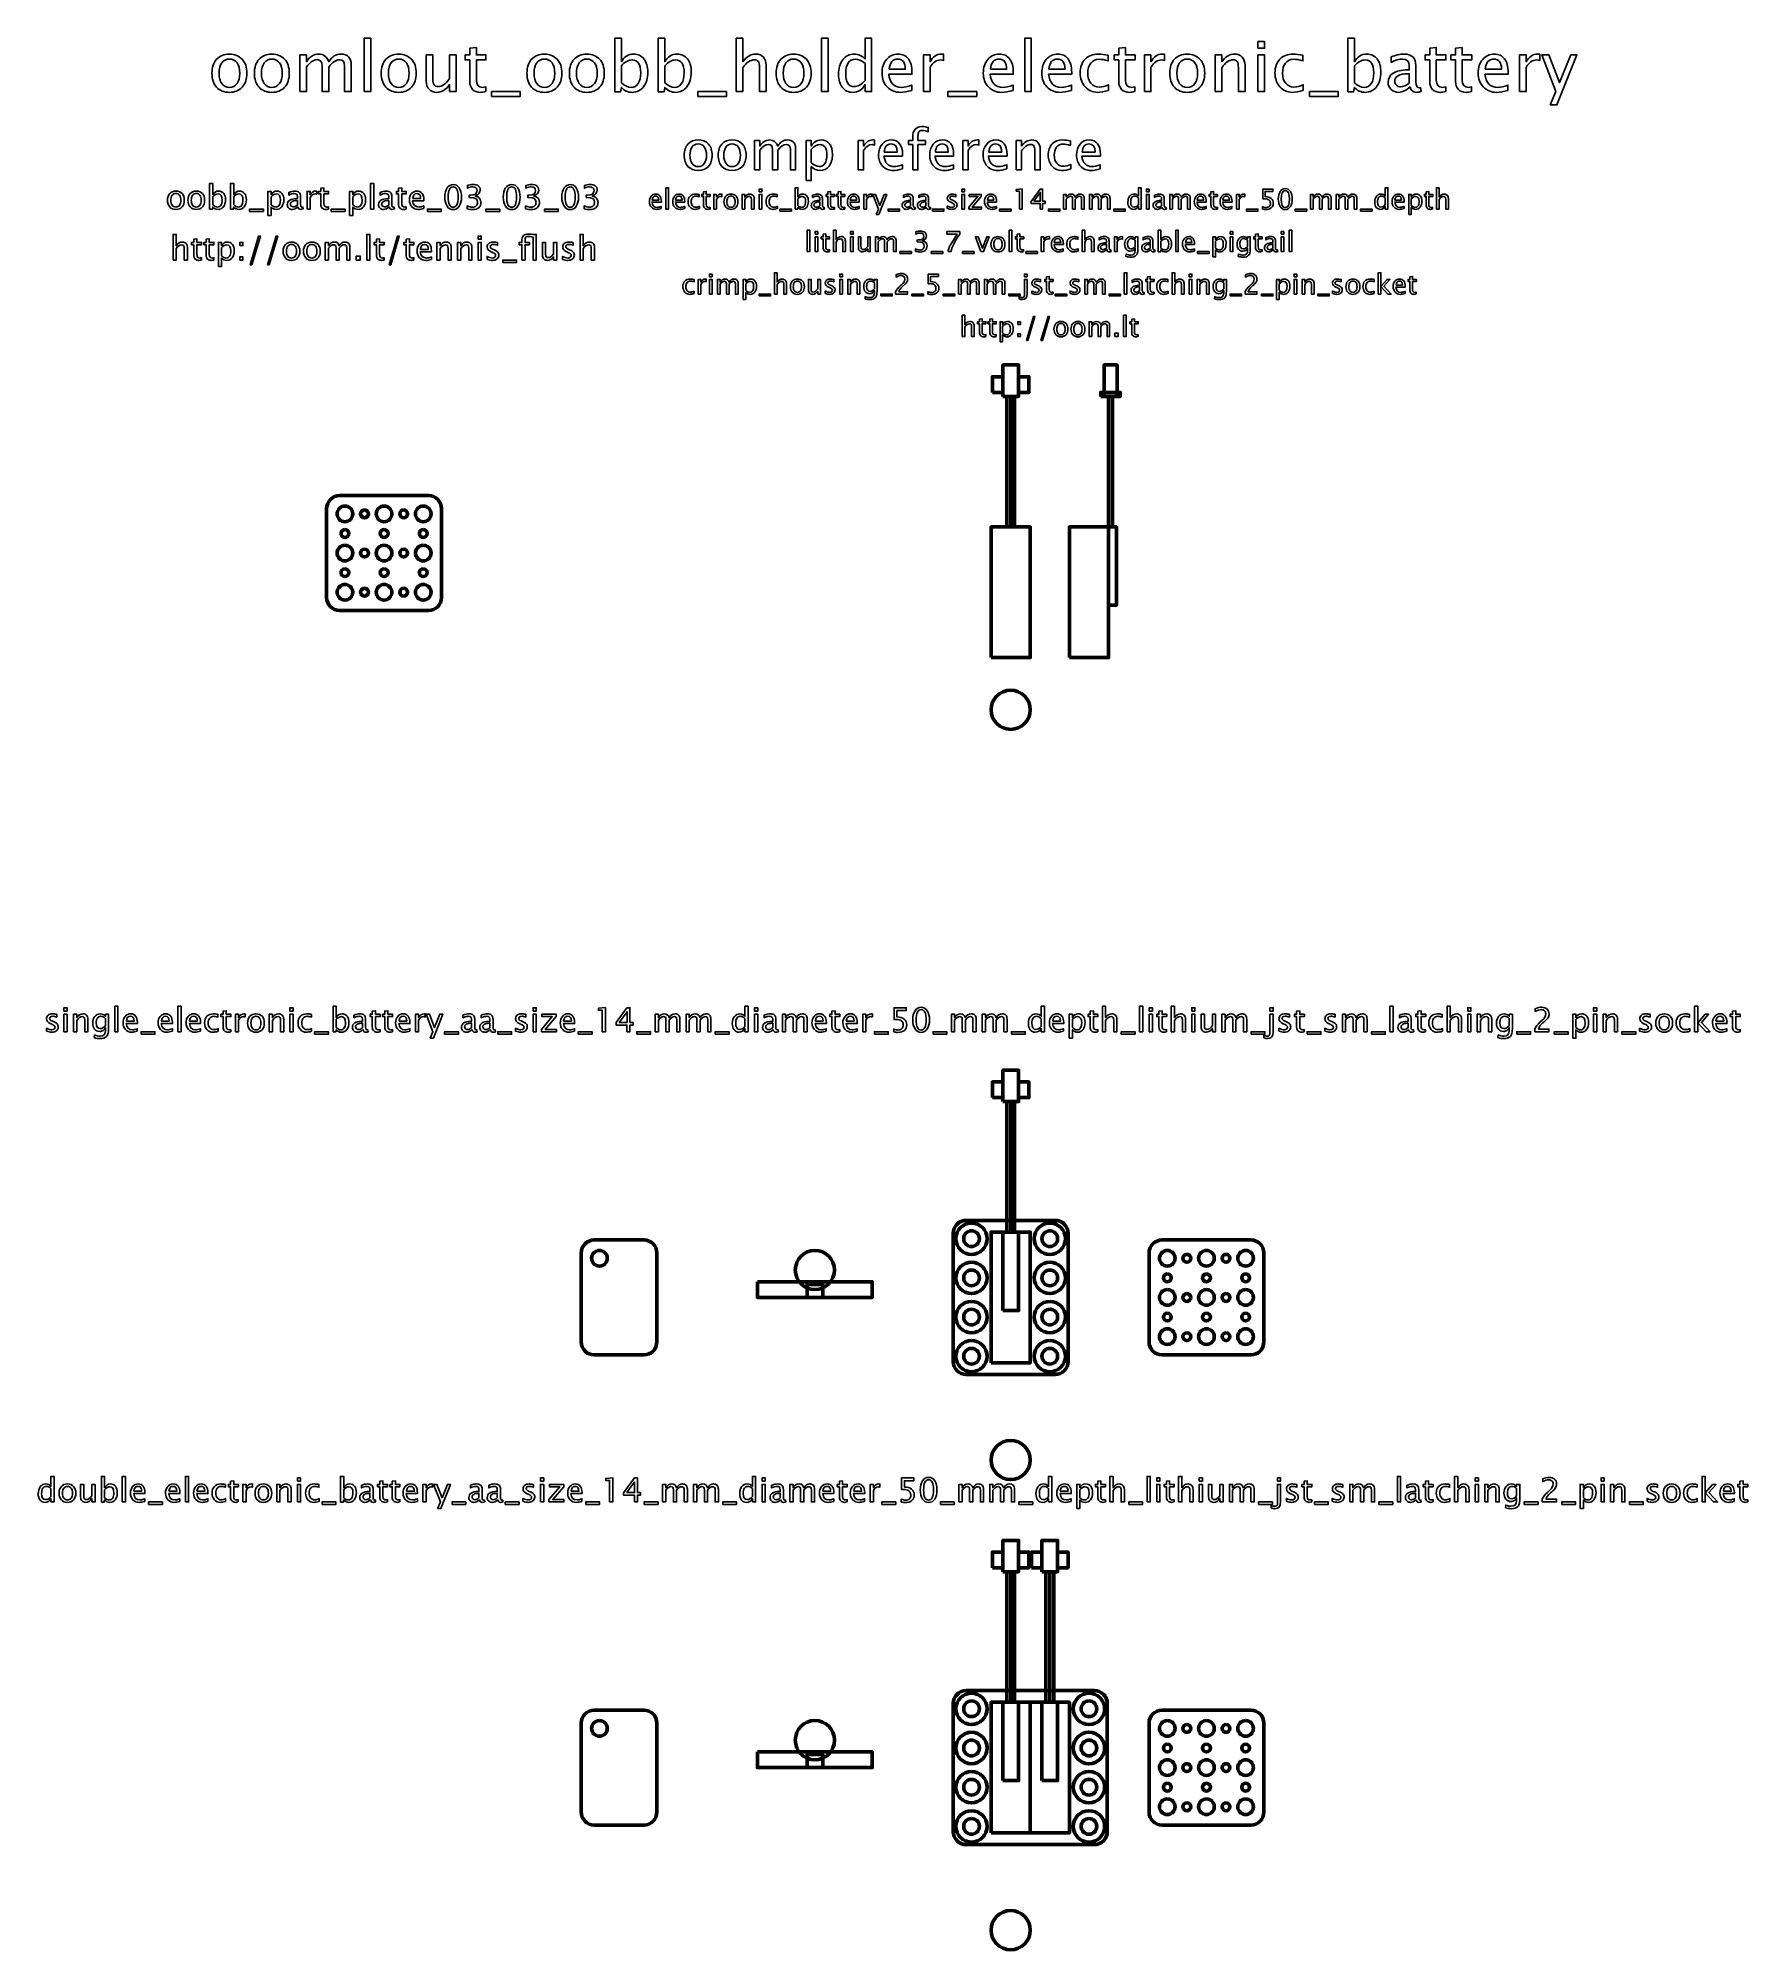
# Model space of a CAD drawing. Header units: centimetres. Extents: x -32.7 to 32.7, y -29.5 to 43.7.
import ezdxf

# ---------------------------------------------------------------- set-up
doc = ezdxf.new("R2010")
doc.units = ezdxf.units.CM
doc.header["$MEASUREMENT"] = 0
doc.layers.add('Layer 1', color=7, linetype='Continuous')

msp = doc.modelspace()

# ---------------------------------------------------------------- linework, layer by layer
at = {"layer": 'Layer 1', "lineweight": 53}
for points in [[(3.8, 30.15), (4.2, 30.15), (4.2, 30.75), (3.8, 30.75), (3.8, 30.15)], [(4.2, 30), (4.8, 30), (4.8, 31.2), (4.2, 31.2), (4.2, 30)], [(4.8, 30.15), (5.2, 30.15), (5.2, 30.75), (4.8, 30.75), (4.8, 30.15)], [(8.075, 30), (8.575, 30), (8.575, 31.2), (8.075, 31.2), (8.075, 30)], [(7.95, 30), (8.7, 30), (8.7, 30.15), (7.95, 30.15), (7.95, 30)], [(4.35, 25), (4.5, 25), (4.5, 30), (4.35, 30), (4.35, 25)], [(4.5, 25), (4.65, 25), (4.65, 30), (4.5, 30), (4.5, 25)], [(8.25, 25), (8.4, 25), (8.4, 30), (8.25, 30), (8.25, 25)], [(3.75, 20), (5.25, 20), (5.25, 25), (3.75, 25), (3.75, 20)], [(6.75, 20), (8.25, 20), (8.25, 25), (6.75, 25), (6.75, 20)], [(8.25, 22), (8.55, 22), (8.55, 25), (8.25, 25), (8.25, 22)]]:
    msp.add_lwpolyline(points, close=True, dxfattribs=at)
at = {"layer": 'Layer 1', "color": 4, "lineweight": 53}
for points in [[(3.8, 3.15), (4.2, 3.15), (4.2, 3.75), (3.8, 3.75), (3.8, 3.15)], [(4.2, 3), (4.8, 3), (4.8, 4.2), (4.2, 4.2), (4.2, 3)], [(4.8, 3.15), (5.2, 3.15), (5.2, 3.75), (4.8, 3.75), (4.8, 3.15)], [(4.35, -2), (4.5, -2), (4.5, 3), (4.35, 3), (4.35, -2)], [(4.5, -2), (4.65, -2), (4.65, 3), (4.5, 3), (4.5, -2)], [(3.75, -7), (5.25, -7), (5.25, -2), (3.75, -2), (3.75, -7)], [(4.2, -5), (4.8, -5), (4.8, -2), (4.2, -2), (4.2, -5)], [(4.2, -15), (4.8, -15), (4.8, -13.8), (4.2, -13.8), (4.2, -15)], [(5.7, -15), (6.3, -15), (6.3, -13.8), (5.7, -13.8), (5.7, -15)], [(3.8, -14.85), (4.2, -14.85), (4.2, -14.25), (3.8, -14.25), (3.8, -14.85)], [(4.8, -14.85), (5.2, -14.85), (5.2, -14.25), (4.8, -14.25), (4.8, -14.85)], [(5.3, -14.85), (5.7, -14.85), (5.7, -14.25), (5.3, -14.25), (5.3, -14.85)], [(6.3, -14.85), (6.7, -14.85), (6.7, -14.25), (6.3, -14.25), (6.3, -14.85)], [(4.35, -20), (4.5, -20), (4.5, -15), (4.35, -15), (4.35, -20)], [(4.5, -20), (4.65, -20), (4.65, -15), (4.5, -15), (4.5, -20)], [(5.85, -20), (6, -20), (6, -15), (5.85, -15), (5.85, -20)], [(6, -20), (6.15, -20), (6.15, -15), (6, -15), (6, -20)], [(3.75, -25), (5.25, -25), (5.25, -20), (3.75, -20), (3.75, -25)], [(4.2, -23), (4.8, -23), (4.8, -20), (4.2, -20), (4.2, -23)], [(5.25, -25), (6.75, -25), (6.75, -20), (5.25, -20), (5.25, -25)], [(5.7, -23), (6.3, -23), (6.3, -20), (5.7, -20), (5.7, -23)]]:
    msp.add_lwpolyline(points, close=True, dxfattribs=at)
at = {"layer": 'Layer 1', "lineweight": 53}
for centre, major_axis in [((-20.99999, 25.49999), (0, 0.30001)), ((-20.25, 25.5), (0, 0.15)), ((-19.49999, 25.49999), (0, 0.30001)), ((-18.75, 25.5), (0, 0.15)), ((-17.99999, 25.49999), (0, 0.30001)), ((-21, 24.75), (0, 0.15)), ((-19.5, 24.75), (0, 0.15)), ((-18, 24.75), (0, 0.15)), ((-20.99999, 23.99999), (0, 0.30001)), ((-19.49999, 23.99999), (0, 0.30001)), ((-17.99999, 23.99999), (0, 0.30001)), ((-20.25, 24), (0, 0.15)), ((-18.75, 24), (0, 0.15)), ((-20.99999, 22.49999), (0, 0.30001)), ((-21, 23.25), (0, 0.15)), ((-19.49999, 22.49999), (0, 0.30001)), ((-19.5, 23.25), (0, 0.15)), ((-17.99999, 22.49999), (0, 0.30001)), ((-18, 23.25), (0, 0.15)), ((-20.25, 22.5), (0, 0.15)), ((-18.75, 22.5), (0, 0.15)), ((4.5, 18), (0, 0.75)), ((3.00001, -2.25001), (0, 0.60001)), ((3.00001, -2.25001), (0, 0.30001)), ((6.00001, -2.25001), (0, 0.60001)), ((6.00001, -2.25001), (0, 0.30001)), ((-11.24999, -3.00001), (0, 0.30001)), ((10.50001, -3.00001), (0, 0.30001)), ((11.25, -3), (0, 0.15)), ((12.00001, -3.00001), (0, 0.30001)), ((12.75, -3), (0, 0.15)), ((13.50001, -3.00001), (0, 0.30001)), ((3.00001, -3.75001), (0, 0.60001)), ((3.00001, -3.75001), (0, 0.30001)), ((6.00001, -3.75001), (0, 0.60001)), ((6.00001, -3.75001), (0, 0.30001)), ((10.5, -3.75), (0, 0.15)), ((12, -3.75), (0, 0.15)), ((13.5, -3.75), (0, 0.15)), ((10.50001, -4.50001), (0, 0.30001)), ((11.25, -4.5), (0, 0.15)), ((12.00001, -4.50001), (0, 0.30001)), ((12.75, -4.5), (0, 0.15)), ((13.50001, -4.50001), (0, 0.30001)), ((3.00001, -5.25001), (0, 0.60001)), ((3.00001, -5.25001), (0, 0.30001)), ((6.00001, -5.25001), (0, 0.60001)), ((6.00001, -5.25001), (0, 0.30001)), ((10.5, -5.25), (0, 0.15)), ((12, -5.25), (0, 0.15)), ((13.5, -5.25), (0, 0.15)), ((10.50001, -6.00001), (0, 0.30001)), ((11.25, -6), (0, 0.15)), ((12.00001, -6.00001), (0, 0.30001)), ((12.75, -6), (0, 0.15)), ((13.50001, -6.00001), (0, 0.30001)), ((3.00001, -6.75001), (0, 0.60001)), ((3.00001, -6.75001), (0, 0.30001)), ((6.00001, -6.75001), (0, 0.60001)), ((6.00001, -6.75001), (0, 0.30001)), ((3.00001, -20.25001), (0, 0.60001)), ((7.50001, -20.25001), (0, 0.60001)), ((3.00001, -20.25001), (0, 0.30001)), ((7.50001, -20.25001), (0, 0.30001)), ((-11.24999, -21.00001), (0, 0.30001)), ((3.00001, -21.75001), (0, 0.60001)), ((7.50001, -21.75001), (0, 0.60001)), ((10.50001, -21.00001), (0, 0.30001)), ((11.25, -21), (0, 0.15)), ((12.00001, -21.00001), (0, 0.30001)), ((12.75, -21), (0, 0.15)), ((13.50001, -21.00001), (0, 0.30001)), ((3.00001, -21.75001), (0, 0.30001)), ((7.50001, -21.75001), (0, 0.30001)), ((10.5, -21.75), (0, 0.15)), ((12, -21.75), (0, 0.15)), ((13.5, -21.75), (0, 0.15)), ((3.00001, -23.25001), (0, 0.60001)), ((7.50001, -23.25001), (0, 0.60001)), ((10.50001, -22.50001), (0, 0.30001)), ((11.25, -22.5), (0, 0.15)), ((12.00001, -22.50001), (0, 0.30001)), ((12.75, -22.5), (0, 0.15)), ((13.50001, -22.50001), (0, 0.30001)), ((3.00001, -23.25001), (0, 0.30001)), ((7.50001, -23.25001), (0, 0.30001)), ((10.5, -23.25), (0, 0.15)), ((12, -23.25), (0, 0.15)), ((13.5, -23.25), (0, 0.15)), ((3.00001, -24.75001), (0, 0.60001)), ((7.50001, -24.75001), (0, 0.60001)), ((10.50001, -24.00001), (0, 0.30001)), ((11.25, -24), (0, 0.15)), ((12.00001, -24.00001), (0, 0.30001)), ((12.75, -24), (0, 0.15)), ((13.50001, -24.00001), (0, 0.30001)), ((3.00001, -24.75001), (0, 0.30001)), ((7.50001, -24.75001), (0, 0.30001))]:
    msp.add_ellipse(centre, major_axis=major_axis, ratio=1, dxfattribs=at)
at = {"layer": 'Layer 1', "color": 4, "lineweight": 53}
for centre in [(4.5, -10.725), (4.5, -28.725)]:
    msp.add_ellipse(centre, major_axis=(0, 0.75), ratio=1, dxfattribs=at)
at = {"layer": 'Layer 1'}
for points, knots in [([(-20.26239, 41.67044), (-20.26239, 41.67044), (-20.26239, 43.71037), (-20.26239, 43.71037), (-20.26239, 43.71037), (-20.26239, 43.71037), (-20.00839, 43.71037), (-20.00839, 43.71037), (-20.00839, 43.71037), (-20.00839, 43.71037), (-20.00839, 41.67044), (-20.00839, 41.67044), (-20.00839, 41.67044), (-20.00839, 41.67044), (-20.26239, 41.67044), (-20.26239, 41.67044)], [0, 0, 0, 0, 0.2, 0.2, 0.2, 0.2, 0.4, 0.4, 0.4, 0.4, 0.6, 0.6, 0.6, 0.6, 1, 1, 1, 1]), ([(-15.60309, 41.67088), (-15.68158, 41.64927), (-15.74993, 41.63869), (-15.8077, 41.63869), (-15.8077, 41.63869), (-15.93735, 41.63869), (-16.03833, 41.67573), (-16.11065, 41.74981), (-16.11065, 41.74981), (-16.18341, 41.8239), (-16.21957, 41.92664), (-16.21957, 42.0585), (-16.21957, 42.0585), (-16.21957, 42.0585), (-16.21957, 42.88223), (-16.21957, 42.88223), (-16.21957, 42.88223), (-16.21957, 42.88223), (-16.39507, 42.88223), (-16.39507, 42.88223), (-16.39507, 42.88223), (-16.39507, 42.88223), (-16.39507, 43.07273), (-16.39507, 43.07273), (-16.39507, 43.07273), (-16.39507, 43.07273), (-16.21957, 43.07273), (-16.21957, 43.07273), (-16.21957, 43.07273), (-16.21957, 43.07273), (-16.21957, 43.32629), (-16.21957, 43.32629), (-16.21957, 43.32629), (-16.21957, 43.32629), (-15.96557, 43.35054), (-15.96557, 43.35054), (-15.96557, 43.35054), (-15.96557, 43.35054), (-15.96557, 43.07273), (-15.96557, 43.07273), (-15.96557, 43.07273), (-15.96557, 43.07273), (-15.5978, 43.07273), (-15.5978, 43.07273), (-15.5978, 43.07273), (-15.5978, 43.07273), (-15.5978, 42.88223), (-15.5978, 42.88223), (-15.5978, 42.88223), (-15.5978, 42.88223), (-15.96557, 42.88223), (-15.96557, 42.88223), (-15.96557, 42.88223), (-15.96557, 42.88223), (-15.96557, 42.10436), (-15.96557, 42.10436), (-15.96557, 42.10436), (-15.96557, 41.92091), (-15.88575, 41.82919), (-15.72656, 41.82919), (-15.72656, 41.82919), (-15.69261, 41.82919), (-15.6516, 41.83492), (-15.60309, 41.84595), (-15.60309, 41.84595), (-15.60309, 41.84595), (-15.60309, 41.67088), (-15.60309, 41.67088)], [0, 0, 0, 0, 0.05555556, 0.05555556, 0.05555556, 0.05555556, 0.11111111, 0.11111111, 0.11111111, 0.11111111, 0.16666667, 0.16666667, 0.16666667, 0.16666667, 0.22222222, 0.22222222, 0.22222222, 0.22222222, 0.27777778, 0.27777778, 0.27777778, 0.27777778, 0.33333333, 0.33333333, 0.33333333, 0.33333333, 0.38888889, 0.38888889, 0.38888889, 0.38888889, 0.44444444, 0.44444444, 0.44444444, 0.44444444, 0.5, 0.5, 0.5, 0.5, 0.55555556, 0.55555556, 0.55555556, 0.55555556, 0.61111111, 0.61111111, 0.61111111, 0.61111111, 0.66666667, 0.66666667, 0.66666667, 0.66666667, 0.72222222, 0.72222222, 0.72222222, 0.72222222, 0.77777778, 0.77777778, 0.77777778, 0.77777778, 0.83333333, 0.83333333, 0.83333333, 0.83333333, 0.88888889, 0.88888889, 0.88888889, 0.88888889, 1, 1, 1, 1]), ([(-10.66686, 41.65457), (-10.66686, 41.65457), (-10.66686, 43.71037), (-10.66686, 43.71037), (-10.66686, 43.71037), (-10.66686, 43.71037), (-10.41286, 43.71037), (-10.41286, 43.71037), (-10.41286, 43.71037), (-10.41286, 43.71037), (-10.41286, 42.80771), (-10.41286, 42.80771), (-10.41286, 42.80771), (-10.30879, 43.00394), (-10.15225, 43.10183), (-9.94367, 43.10183), (-9.94367, 43.10183), (-9.77477, 43.10183), (-9.64204, 43.04054), (-9.54503, 42.91751), (-9.54503, 42.91751), (-9.44801, 42.79448), (-9.39951, 42.62647), (-9.39951, 42.41348), (-9.39951, 42.41348), (-9.39951, 42.18153), (-9.45463, 41.99411), (-9.56443, 41.85212), (-9.56443, 41.85212), (-9.67423, 41.70969), (-9.81887, 41.63869), (-9.99791, 41.63869), (-9.99791, 41.63869), (-10.16415, 41.63869), (-10.30262, 41.70219), (-10.41286, 41.82963), (-10.41286, 41.82963), (-10.41286, 41.82963), (-10.44373, 41.65457), (-10.44373, 41.65457), (-10.44373, 41.65457), (-10.44373, 41.65457), (-10.66686, 41.65457), (-10.66686, 41.65457)], [0, 0, 0, 0, 0.08333333, 0.08333333, 0.08333333, 0.08333333, 0.16666667, 0.16666667, 0.16666667, 0.16666667, 0.25, 0.25, 0.25, 0.25, 0.33333333, 0.33333333, 0.33333333, 0.33333333, 0.41666667, 0.41666667, 0.41666667, 0.41666667, 0.5, 0.5, 0.5, 0.5, 0.58333333, 0.58333333, 0.58333333, 0.58333333, 0.66666667, 0.66666667, 0.66666667, 0.66666667, 0.75, 0.75, 0.75, 0.75, 0.83333333, 0.83333333, 0.83333333, 0.83333333, 1, 1, 1, 1]), ([(-9.00175, 41.65457), (-9.00175, 41.65457), (-9.00175, 43.71037), (-9.00175, 43.71037), (-9.00175, 43.71037), (-9.00175, 43.71037), (-8.74775, 43.71037), (-8.74775, 43.71037), (-8.74775, 43.71037), (-8.74775, 43.71037), (-8.74775, 42.80771), (-8.74775, 42.80771), (-8.74775, 42.80771), (-8.64368, 43.00394), (-8.48714, 43.10183), (-8.27856, 43.10183), (-8.27856, 43.10183), (-8.10966, 43.10183), (-7.97693, 43.04054), (-7.87992, 42.91751), (-7.87992, 42.91751), (-7.7829, 42.79448), (-7.7344, 42.62647), (-7.7344, 42.41348), (-7.7344, 42.41348), (-7.7344, 42.18153), (-7.78952, 41.99411), (-7.89932, 41.85212), (-7.89932, 41.85212), (-8.00912, 41.70969), (-8.15376, 41.63869), (-8.3328, 41.63869), (-8.3328, 41.63869), (-8.49904, 41.63869), (-8.63751, 41.70219), (-8.74775, 41.82963), (-8.74775, 41.82963), (-8.74775, 41.82963), (-8.77862, 41.65457), (-8.77862, 41.65457), (-8.77862, 41.65457), (-8.77862, 41.65457), (-9.00175, 41.65457), (-9.00175, 41.65457)], [0, 0, 0, 0, 0.08333333, 0.08333333, 0.08333333, 0.08333333, 0.16666667, 0.16666667, 0.16666667, 0.16666667, 0.25, 0.25, 0.25, 0.25, 0.33333333, 0.33333333, 0.33333333, 0.33333333, 0.41666667, 0.41666667, 0.41666667, 0.41666667, 0.5, 0.5, 0.5, 0.5, 0.58333333, 0.58333333, 0.58333333, 0.58333333, 0.66666667, 0.66666667, 0.66666667, 0.66666667, 0.75, 0.75, 0.75, 0.75, 0.83333333, 0.83333333, 0.83333333, 0.83333333, 1, 1, 1, 1]), ([(-6.01373, 41.67044), (-6.01373, 41.67044), (-6.01373, 43.71037), (-6.01373, 43.71037), (-6.01373, 43.71037), (-6.01373, 43.71037), (-5.75973, 43.71037), (-5.75973, 43.71037), (-5.75973, 43.71037), (-5.75973, 43.71037), (-5.75973, 42.80771), (-5.75973, 42.80771), (-5.75973, 42.80771), (-5.62523, 43.00394), (-5.46031, 43.10183), (-5.2654, 43.10183), (-5.2654, 43.10183), (-5.14281, 43.10183), (-5.04536, 43.06347), (-4.97348, 42.9863), (-4.97348, 42.9863), (-4.9016, 42.90957), (-4.86544, 42.80594), (-4.86544, 42.6763), (-4.86544, 42.6763), (-4.86544, 42.6763), (-4.86544, 41.67044), (-4.86544, 41.67044), (-4.86544, 41.67044), (-4.86544, 41.67044), (-5.11944, 41.67044), (-5.11944, 41.67044), (-5.11944, 41.67044), (-5.11944, 41.67044), (-5.11944, 42.59339), (-5.11944, 42.59339), (-5.11944, 42.59339), (-5.11944, 42.69746), (-5.13487, 42.77155), (-5.1653, 42.81564), (-5.1653, 42.81564), (-5.19617, 42.86018), (-5.24688, 42.88223), (-5.31788, 42.88223), (-5.31788, 42.88223), (-5.47398, 42.88223), (-5.62127, 42.78037), (-5.75973, 42.57664), (-5.75973, 42.57664), (-5.75973, 42.57664), (-5.75973, 41.67044), (-5.75973, 41.67044), (-5.75973, 41.67044), (-5.75973, 41.67044), (-6.01373, 41.67044), (-6.01373, 41.67044)], [0, 0, 0, 0, 0.06666667, 0.06666667, 0.06666667, 0.06666667, 0.13333333, 0.13333333, 0.13333333, 0.13333333, 0.2, 0.2, 0.2, 0.2, 0.26666667, 0.26666667, 0.26666667, 0.26666667, 0.33333333, 0.33333333, 0.33333333, 0.33333333, 0.4, 0.4, 0.4, 0.4, 0.46666667, 0.46666667, 0.46666667, 0.46666667, 0.53333333, 0.53333333, 0.53333333, 0.53333333, 0.6, 0.6, 0.6, 0.6, 0.66666667, 0.66666667, 0.66666667, 0.66666667, 0.73333333, 0.73333333, 0.73333333, 0.73333333, 0.8, 0.8, 0.8, 0.8, 0.86666667, 0.86666667, 0.86666667, 0.86666667, 1, 1, 1, 1]), ([(-2.74613, 41.67044), (-2.74613, 41.67044), (-2.74613, 43.71037), (-2.74613, 43.71037), (-2.74613, 43.71037), (-2.74613, 43.71037), (-2.49213, 43.71037), (-2.49213, 43.71037), (-2.49213, 43.71037), (-2.49213, 43.71037), (-2.49213, 41.67044), (-2.49213, 41.67044), (-2.49213, 41.67044), (-2.49213, 41.67044), (-2.74613, 41.67044), (-2.74613, 41.67044)], [0, 0, 0, 0, 0.2, 0.2, 0.2, 0.2, 0.4, 0.4, 0.4, 0.4, 0.6, 0.6, 0.6, 0.6, 1, 1, 1, 1]), ([(-1.07926, 41.67044), (-1.07926, 41.67044), (-1.07926, 41.9337), (-1.07926, 41.9337), (-1.07926, 41.9337), (-1.18289, 41.73703), (-1.33899, 41.63869), (-1.54757, 41.63869), (-1.54757, 41.63869), (-1.71691, 41.63869), (-1.85008, 41.69999), (-1.94709, 41.82302), (-1.94709, 41.82302), (-2.04411, 41.94605), (-2.09262, 42.11406), (-2.09262, 42.32705), (-2.09262, 42.32705), (-2.09262, 42.55988), (-2.03749, 42.74729), (-1.92769, 42.88929), (-1.92769, 42.88929), (-1.81745, 43.03084), (-1.67281, 43.10183), (-1.49333, 43.10183), (-1.49333, 43.10183), (-1.32709, 43.10183), (-1.18862, 43.03833), (-1.07926, 42.91089), (-1.07926, 42.91089), (-1.07926, 42.91089), (-1.07926, 43.71037), (-1.07926, 43.71037), (-1.07926, 43.71037), (-1.07926, 43.71037), (-0.82526, 43.71037), (-0.82526, 43.71037), (-0.82526, 43.71037), (-0.82526, 43.71037), (-0.82526, 41.67044), (-0.82526, 41.67044), (-0.82526, 41.67044), (-0.82526, 41.67044), (-1.07926, 41.67044), (-1.07926, 41.67044)], [0, 0, 0, 0, 0.08333333, 0.08333333, 0.08333333, 0.08333333, 0.16666667, 0.16666667, 0.16666667, 0.16666667, 0.25, 0.25, 0.25, 0.25, 0.33333333, 0.33333333, 0.33333333, 0.33333333, 0.41666667, 0.41666667, 0.41666667, 0.41666667, 0.5, 0.5, 0.5, 0.5, 0.58333333, 0.58333333, 0.58333333, 0.58333333, 0.66666667, 0.66666667, 0.66666667, 0.66666667, 0.75, 0.75, 0.75, 0.75, 0.83333333, 0.83333333, 0.83333333, 0.83333333, 1, 1, 1, 1]), ([(5.03746, 41.67044), (5.03746, 41.67044), (5.03746, 43.71037), (5.03746, 43.71037), (5.03746, 43.71037), (5.03746, 43.71037), (5.29146, 43.71037), (5.29146, 43.71037), (5.29146, 43.71037), (5.29146, 43.71037), (5.29146, 41.67044), (5.29146, 41.67044), (5.29146, 41.67044), (5.29146, 41.67044), (5.03746, 41.67044), (5.03746, 41.67044)], [0, 0, 0, 0, 0.2, 0.2, 0.2, 0.2, 0.4, 0.4, 0.4, 0.4, 0.6, 0.6, 0.6, 0.6, 1, 1, 1, 1]), ([(9.25844, 41.67088), (9.17995, 41.64927), (9.1116, 41.63869), (9.05383, 41.63869), (9.05383, 41.63869), (8.92418, 41.63869), (8.8232, 41.67573), (8.75088, 41.74981), (8.75088, 41.74981), (8.67812, 41.8239), (8.64196, 41.92664), (8.64196, 42.0585), (8.64196, 42.0585), (8.64196, 42.0585), (8.64196, 42.88223), (8.64196, 42.88223), (8.64196, 42.88223), (8.64196, 42.88223), (8.46646, 42.88223), (8.46646, 42.88223), (8.46646, 42.88223), (8.46646, 42.88223), (8.46646, 43.07273), (8.46646, 43.07273), (8.46646, 43.07273), (8.46646, 43.07273), (8.64196, 43.07273), (8.64196, 43.07273), (8.64196, 43.07273), (8.64196, 43.07273), (8.64196, 43.32629), (8.64196, 43.32629), (8.64196, 43.32629), (8.64196, 43.32629), (8.89596, 43.35054), (8.89596, 43.35054), (8.89596, 43.35054), (8.89596, 43.35054), (8.89596, 43.07273), (8.89596, 43.07273), (8.89596, 43.07273), (8.89596, 43.07273), (9.26373, 43.07273), (9.26373, 43.07273), (9.26373, 43.07273), (9.26373, 43.07273), (9.26373, 42.88223), (9.26373, 42.88223), (9.26373, 42.88223), (9.26373, 42.88223), (8.89596, 42.88223), (8.89596, 42.88223), (8.89596, 42.88223), (8.89596, 42.88223), (8.89596, 42.10436), (8.89596, 42.10436), (8.89596, 42.10436), (8.89596, 41.92091), (8.97578, 41.82919), (9.13497, 41.82919), (9.13497, 41.82919), (9.16892, 41.82919), (9.20993, 41.83492), (9.25844, 41.84595), (9.25844, 41.84595), (9.25844, 41.84595), (9.25844, 41.67088), (9.25844, 41.67088)], [0, 0, 0, 0, 0.05555556, 0.05555556, 0.05555556, 0.05555556, 0.11111111, 0.11111111, 0.11111111, 0.11111111, 0.16666667, 0.16666667, 0.16666667, 0.16666667, 0.22222222, 0.22222222, 0.22222222, 0.22222222, 0.27777778, 0.27777778, 0.27777778, 0.27777778, 0.33333333, 0.33333333, 0.33333333, 0.33333333, 0.38888889, 0.38888889, 0.38888889, 0.38888889, 0.44444444, 0.44444444, 0.44444444, 0.44444444, 0.5, 0.5, 0.5, 0.5, 0.55555556, 0.55555556, 0.55555556, 0.55555556, 0.61111111, 0.61111111, 0.61111111, 0.61111111, 0.66666667, 0.66666667, 0.66666667, 0.66666667, 0.72222222, 0.72222222, 0.72222222, 0.72222222, 0.77777778, 0.77777778, 0.77777778, 0.77777778, 0.83333333, 0.83333333, 0.83333333, 0.83333333, 0.88888889, 0.88888889, 0.88888889, 0.88888889, 1, 1, 1, 1]), ([(13.97111, 43.32938), (13.97111, 43.32938), (13.97111, 43.58338), (13.97111, 43.58338), (13.97111, 43.58338), (13.97111, 43.58338), (14.22511, 43.58338), (14.22511, 43.58338), (14.22511, 43.58338), (14.22511, 43.58338), (14.22511, 43.32938), (14.22511, 43.32938), (14.22511, 43.32938), (14.22511, 43.32938), (13.97111, 43.32938), (13.97111, 43.32938)], [0, 0, 0, 0, 0.2, 0.2, 0.2, 0.2, 0.4, 0.4, 0.4, 0.4, 0.6, 0.6, 0.6, 0.6, 1, 1, 1, 1]), ([(17.41377, 41.65457), (17.41377, 41.65457), (17.41377, 43.71037), (17.41377, 43.71037), (17.41377, 43.71037), (17.41377, 43.71037), (17.66777, 43.71037), (17.66777, 43.71037), (17.66777, 43.71037), (17.66777, 43.71037), (17.66777, 42.80771), (17.66777, 42.80771), (17.66777, 42.80771), (17.77184, 43.00394), (17.92838, 43.10183), (18.13696, 43.10183), (18.13696, 43.10183), (18.30586, 43.10183), (18.43859, 43.04054), (18.5356, 42.91751), (18.5356, 42.91751), (18.63262, 42.79448), (18.68112, 42.62647), (18.68112, 42.41348), (18.68112, 42.41348), (18.68112, 42.18153), (18.626, 41.99411), (18.5162, 41.85212), (18.5162, 41.85212), (18.4064, 41.70969), (18.26176, 41.63869), (18.08272, 41.63869), (18.08272, 41.63869), (17.91648, 41.63869), (17.77801, 41.70219), (17.66777, 41.82963), (17.66777, 41.82963), (17.66777, 41.82963), (17.6369, 41.65457), (17.6369, 41.65457), (17.6369, 41.65457), (17.6369, 41.65457), (17.41377, 41.65457), (17.41377, 41.65457)], [0, 0, 0, 0, 0.08333333, 0.08333333, 0.08333333, 0.08333333, 0.16666667, 0.16666667, 0.16666667, 0.16666667, 0.25, 0.25, 0.25, 0.25, 0.33333333, 0.33333333, 0.33333333, 0.33333333, 0.41666667, 0.41666667, 0.41666667, 0.41666667, 0.5, 0.5, 0.5, 0.5, 0.58333333, 0.58333333, 0.58333333, 0.58333333, 0.66666667, 0.66666667, 0.66666667, 0.66666667, 0.75, 0.75, 0.75, 0.75, 0.83333333, 0.83333333, 0.83333333, 0.83333333, 1, 1, 1, 1]), ([(21.16688, 41.67088), (21.08839, 41.64927), (21.02004, 41.63869), (20.96227, 41.63869), (20.96227, 41.63869), (20.83262, 41.63869), (20.73164, 41.67573), (20.65932, 41.74981), (20.65932, 41.74981), (20.58656, 41.8239), (20.5504, 41.92664), (20.5504, 42.0585), (20.5504, 42.0585), (20.5504, 42.0585), (20.5504, 42.88223), (20.5504, 42.88223), (20.5504, 42.88223), (20.5504, 42.88223), (20.3749, 42.88223), (20.3749, 42.88223), (20.3749, 42.88223), (20.3749, 42.88223), (20.3749, 43.07273), (20.3749, 43.07273), (20.3749, 43.07273), (20.3749, 43.07273), (20.5504, 43.07273), (20.5504, 43.07273), (20.5504, 43.07273), (20.5504, 43.07273), (20.5504, 43.32629), (20.5504, 43.32629), (20.5504, 43.32629), (20.5504, 43.32629), (20.8044, 43.35054), (20.8044, 43.35054), (20.8044, 43.35054), (20.8044, 43.35054), (20.8044, 43.07273), (20.8044, 43.07273), (20.8044, 43.07273), (20.8044, 43.07273), (21.17217, 43.07273), (21.17217, 43.07273), (21.17217, 43.07273), (21.17217, 43.07273), (21.17217, 42.88223), (21.17217, 42.88223), (21.17217, 42.88223), (21.17217, 42.88223), (20.8044, 42.88223), (20.8044, 42.88223), (20.8044, 42.88223), (20.8044, 42.88223), (20.8044, 42.10436), (20.8044, 42.10436), (20.8044, 42.10436), (20.8044, 41.92091), (20.88422, 41.82919), (21.04341, 41.82919), (21.04341, 41.82919), (21.07736, 41.82919), (21.11837, 41.83492), (21.16688, 41.84595), (21.16688, 41.84595), (21.16688, 41.84595), (21.16688, 41.67088), (21.16688, 41.67088)], [0, 0, 0, 0, 0.05555556, 0.05555556, 0.05555556, 0.05555556, 0.11111111, 0.11111111, 0.11111111, 0.11111111, 0.16666667, 0.16666667, 0.16666667, 0.16666667, 0.22222222, 0.22222222, 0.22222222, 0.22222222, 0.27777778, 0.27777778, 0.27777778, 0.27777778, 0.33333333, 0.33333333, 0.33333333, 0.33333333, 0.38888889, 0.38888889, 0.38888889, 0.38888889, 0.44444444, 0.44444444, 0.44444444, 0.44444444, 0.5, 0.5, 0.5, 0.5, 0.55555556, 0.55555556, 0.55555556, 0.55555556, 0.61111111, 0.61111111, 0.61111111, 0.61111111, 0.66666667, 0.66666667, 0.66666667, 0.66666667, 0.72222222, 0.72222222, 0.72222222, 0.72222222, 0.77777778, 0.77777778, 0.77777778, 0.77777778, 0.83333333, 0.83333333, 0.83333333, 0.83333333, 0.88888889, 0.88888889, 0.88888889, 0.88888889, 1, 1, 1, 1]), ([(22.15642, 41.67088), (22.07793, 41.64927), (22.00958, 41.63869), (21.95181, 41.63869), (21.95181, 41.63869), (21.82216, 41.63869), (21.72118, 41.67573), (21.64886, 41.74981), (21.64886, 41.74981), (21.5761, 41.8239), (21.53994, 41.92664), (21.53994, 42.0585), (21.53994, 42.0585), (21.53994, 42.0585), (21.53994, 42.88223), (21.53994, 42.88223), (21.53994, 42.88223), (21.53994, 42.88223), (21.36444, 42.88223), (21.36444, 42.88223), (21.36444, 42.88223), (21.36444, 42.88223), (21.36444, 43.07273), (21.36444, 43.07273), (21.36444, 43.07273), (21.36444, 43.07273), (21.53994, 43.07273), (21.53994, 43.07273), (21.53994, 43.07273), (21.53994, 43.07273), (21.53994, 43.32629), (21.53994, 43.32629), (21.53994, 43.32629), (21.53994, 43.32629), (21.79394, 43.35054), (21.79394, 43.35054), (21.79394, 43.35054), (21.79394, 43.35054), (21.79394, 43.07273), (21.79394, 43.07273), (21.79394, 43.07273), (21.79394, 43.07273), (22.16171, 43.07273), (22.16171, 43.07273), (22.16171, 43.07273), (22.16171, 43.07273), (22.16171, 42.88223), (22.16171, 42.88223), (22.16171, 42.88223), (22.16171, 42.88223), (21.79394, 42.88223), (21.79394, 42.88223), (21.79394, 42.88223), (21.79394, 42.88223), (21.79394, 42.10436), (21.79394, 42.10436), (21.79394, 42.10436), (21.79394, 41.92091), (21.87376, 41.82919), (22.03295, 41.82919), (22.03295, 41.82919), (22.0669, 41.82919), (22.10791, 41.83492), (22.15642, 41.84595), (22.15642, 41.84595), (22.15642, 41.84595), (22.15642, 41.67088), (22.15642, 41.67088)], [0, 0, 0, 0, 0.05555556, 0.05555556, 0.05555556, 0.05555556, 0.11111111, 0.11111111, 0.11111111, 0.11111111, 0.16666667, 0.16666667, 0.16666667, 0.16666667, 0.22222222, 0.22222222, 0.22222222, 0.22222222, 0.27777778, 0.27777778, 0.27777778, 0.27777778, 0.33333333, 0.33333333, 0.33333333, 0.33333333, 0.38888889, 0.38888889, 0.38888889, 0.38888889, 0.44444444, 0.44444444, 0.44444444, 0.44444444, 0.5, 0.5, 0.5, 0.5, 0.55555556, 0.55555556, 0.55555556, 0.55555556, 0.61111111, 0.61111111, 0.61111111, 0.61111111, 0.66666667, 0.66666667, 0.66666667, 0.66666667, 0.72222222, 0.72222222, 0.72222222, 0.72222222, 0.77777778, 0.77777778, 0.77777778, 0.77777778, 0.83333333, 0.83333333, 0.83333333, 0.83333333, 0.88888889, 0.88888889, 0.88888889, 0.88888889, 1, 1, 1, 1]), ([(-25.42528, 41.63869), (-25.63121, 41.63869), (-25.79437, 41.70439), (-25.91432, 41.8358), (-25.91432, 41.8358), (-26.0347, 41.96721), (-26.09468, 42.14581), (-26.09468, 42.37114), (-26.09468, 42.37114), (-26.09468, 42.59604), (-26.0347, 42.77419), (-25.91432, 42.90516), (-25.91432, 42.90516), (-25.79437, 43.03613), (-25.63121, 43.10183), (-25.42528, 43.10183), (-25.42528, 43.10183), (-25.21935, 43.10183), (-25.05619, 43.03613), (-24.93624, 42.90516), (-24.93624, 42.90516), (-24.81586, 42.77419), (-24.75589, 42.59604), (-24.75589, 42.37114), (-24.75589, 42.37114), (-24.75589, 42.14581), (-24.81586, 41.96721), (-24.93624, 41.8358), (-24.93624, 41.8358), (-25.05619, 41.70439), (-25.21935, 41.63869), (-25.42528, 41.63869)], [0, 0, 0, 0, 0.11111111, 0.11111111, 0.11111111, 0.11111111, 0.22222222, 0.22222222, 0.22222222, 0.22222222, 0.33333333, 0.33333333, 0.33333333, 0.33333333, 0.44444444, 0.44444444, 0.44444444, 0.44444444, 0.55555556, 0.55555556, 0.55555556, 0.55555556, 0.66666667, 0.66666667, 0.66666667, 0.66666667, 0.77777778, 0.77777778, 0.77777778, 0.77777778, 1, 1, 1, 1]), ([(-25.42572, 41.82919), (-25.30004, 41.82919), (-25.20215, 41.87637), (-25.13248, 41.97118), (-25.13248, 41.97118), (-25.06324, 42.06555), (-25.02841, 42.19917), (-25.02841, 42.37114), (-25.02841, 42.37114), (-25.02841, 42.54268), (-25.06324, 42.67586), (-25.13248, 42.77022), (-25.13248, 42.77022), (-25.20215, 42.86415), (-25.30004, 42.91133), (-25.42572, 42.91133), (-25.42572, 42.91133), (-25.55184, 42.91133), (-25.64973, 42.86415), (-25.71853, 42.77022), (-25.71853, 42.77022), (-25.78776, 42.67586), (-25.82215, 42.54268), (-25.82215, 42.37114), (-25.82215, 42.37114), (-25.82215, 42.19917), (-25.78776, 42.06555), (-25.71853, 41.97118), (-25.71853, 41.97118), (-25.64973, 41.87637), (-25.55184, 41.82919), (-25.42572, 41.82919)], [0, 0, 0, 0, 0.11111111, 0.11111111, 0.11111111, 0.11111111, 0.22222222, 0.22222222, 0.22222222, 0.22222222, 0.33333333, 0.33333333, 0.33333333, 0.33333333, 0.44444444, 0.44444444, 0.44444444, 0.44444444, 0.55555556, 0.55555556, 0.55555556, 0.55555556, 0.66666667, 0.66666667, 0.66666667, 0.66666667, 0.77777778, 0.77777778, 0.77777778, 0.77777778, 1, 1, 1, 1]), ([(-23.79986, 41.63869), (-24.00579, 41.63869), (-24.16895, 41.70439), (-24.2889, 41.8358), (-24.2889, 41.8358), (-24.40928, 41.96721), (-24.46926, 42.14581), (-24.46926, 42.37114), (-24.46926, 42.37114), (-24.46926, 42.59604), (-24.40928, 42.77419), (-24.2889, 42.90516), (-24.2889, 42.90516), (-24.16895, 43.03613), (-24.00579, 43.10183), (-23.79986, 43.10183), (-23.79986, 43.10183), (-23.59393, 43.10183), (-23.43077, 43.03613), (-23.31082, 42.90516), (-23.31082, 42.90516), (-23.19044, 42.77419), (-23.13047, 42.59604), (-23.13047, 42.37114), (-23.13047, 42.37114), (-23.13047, 42.14581), (-23.19044, 41.96721), (-23.31082, 41.8358), (-23.31082, 41.8358), (-23.43077, 41.70439), (-23.59393, 41.63869), (-23.79986, 41.63869)], [0, 0, 0, 0, 0.11111111, 0.11111111, 0.11111111, 0.11111111, 0.22222222, 0.22222222, 0.22222222, 0.22222222, 0.33333333, 0.33333333, 0.33333333, 0.33333333, 0.44444444, 0.44444444, 0.44444444, 0.44444444, 0.55555556, 0.55555556, 0.55555556, 0.55555556, 0.66666667, 0.66666667, 0.66666667, 0.66666667, 0.77777778, 0.77777778, 0.77777778, 0.77777778, 1, 1, 1, 1]), ([(-23.8003, 41.82919), (-23.67462, 41.82919), (-23.57673, 41.87637), (-23.50706, 41.97118), (-23.50706, 41.97118), (-23.43782, 42.06555), (-23.40299, 42.19917), (-23.40299, 42.37114), (-23.40299, 42.37114), (-23.40299, 42.54268), (-23.43782, 42.67586), (-23.50706, 42.77022), (-23.50706, 42.77022), (-23.57673, 42.86415), (-23.67462, 42.91133), (-23.8003, 42.91133), (-23.8003, 42.91133), (-23.92642, 42.91133), (-24.02431, 42.86415), (-24.09311, 42.77022), (-24.09311, 42.77022), (-24.16234, 42.67586), (-24.19673, 42.54268), (-24.19673, 42.37114), (-24.19673, 42.37114), (-24.19673, 42.19917), (-24.16234, 42.06555), (-24.09311, 41.97118), (-24.09311, 41.97118), (-24.02431, 41.87637), (-23.92642, 41.82919), (-23.8003, 41.82919)], [0, 0, 0, 0, 0.11111111, 0.11111111, 0.11111111, 0.11111111, 0.22222222, 0.22222222, 0.22222222, 0.22222222, 0.33333333, 0.33333333, 0.33333333, 0.33333333, 0.44444444, 0.44444444, 0.44444444, 0.44444444, 0.55555556, 0.55555556, 0.55555556, 0.55555556, 0.66666667, 0.66666667, 0.66666667, 0.66666667, 0.77777778, 0.77777778, 0.77777778, 0.77777778, 1, 1, 1, 1]), ([(-22.73271, 41.67044), (-22.73271, 41.67044), (-22.73271, 43.07273), (-22.73271, 43.07273), (-22.73271, 43.07273), (-22.73271, 43.07273), (-22.47871, 43.07273), (-22.47871, 43.07273), (-22.47871, 43.07273), (-22.47871, 43.07273), (-22.47871, 42.80771), (-22.47871, 42.80771), (-22.47871, 42.80771), (-22.3548, 43.00394), (-22.19605, 43.10183), (-22.00158, 43.10183), (-22.00158, 43.10183), (-21.81417, 43.10183), (-21.68673, 43.00394), (-21.61882, 42.80771), (-21.61882, 42.80771), (-21.49843, 43.0057), (-21.34144, 43.10448), (-21.14874, 43.10448), (-21.14874, 43.10448), (-21.02571, 43.10448), (-20.93002, 43.06832), (-20.86167, 42.99556), (-20.86167, 42.99556), (-20.79332, 42.9228), (-20.75892, 42.82094), (-20.75892, 42.68997), (-20.75892, 42.68997), (-20.75892, 42.68997), (-20.75892, 41.67044), (-20.75892, 41.67044), (-20.75892, 41.67044), (-20.75892, 41.67044), (-21.01292, 41.67044), (-21.01292, 41.67044), (-21.01292, 41.67044), (-21.01292, 41.67044), (-21.01292, 42.64807), (-21.01292, 42.64807), (-21.01292, 42.64807), (-21.01292, 42.80771), (-21.07642, 42.88752), (-21.20342, 42.88752), (-21.20342, 42.88752), (-21.33527, 42.88752), (-21.47374, 42.79448), (-21.61882, 42.60795), (-21.61882, 42.60795), (-21.61882, 42.60795), (-21.61882, 41.67044), (-21.61882, 41.67044), (-21.61882, 41.67044), (-21.61882, 41.67044), (-21.87282, 41.67044), (-21.87282, 41.67044), (-21.87282, 41.67044), (-21.87282, 41.67044), (-21.87282, 42.64896), (-21.87282, 42.64896), (-21.87282, 42.64896), (-21.87282, 42.80991), (-21.9372, 42.89017), (-22.0664, 42.89017), (-22.0664, 42.89017), (-22.19472, 42.89017), (-22.33231, 42.79668), (-22.47871, 42.60927), (-22.47871, 42.60927), (-22.47871, 42.60927), (-22.47871, 41.67044), (-22.47871, 41.67044), (-22.47871, 41.67044), (-22.47871, 41.67044), (-22.73271, 41.67044), (-22.73271, 41.67044)], [0, 0, 0, 0, 0.04761905, 0.04761905, 0.04761905, 0.04761905, 0.0952381, 0.0952381, 0.0952381, 0.0952381, 0.14285714, 0.14285714, 0.14285714, 0.14285714, 0.19047619, 0.19047619, 0.19047619, 0.19047619, 0.23809524, 0.23809524, 0.23809524, 0.23809524, 0.28571429, 0.28571429, 0.28571429, 0.28571429, 0.33333333, 0.33333333, 0.33333333, 0.33333333, 0.38095238, 0.38095238, 0.38095238, 0.38095238, 0.42857143, 0.42857143, 0.42857143, 0.42857143, 0.47619048, 0.47619048, 0.47619048, 0.47619048, 0.52380952, 0.52380952, 0.52380952, 0.52380952, 0.57142857, 0.57142857, 0.57142857, 0.57142857, 0.61904762, 0.61904762, 0.61904762, 0.61904762, 0.66666667, 0.66666667, 0.66666667, 0.66666667, 0.71428571, 0.71428571, 0.71428571, 0.71428571, 0.76190476, 0.76190476, 0.76190476, 0.76190476, 0.80952381, 0.80952381, 0.80952381, 0.80952381, 0.85714286, 0.85714286, 0.85714286, 0.85714286, 0.9047619, 0.9047619, 0.9047619, 0.9047619, 1, 1, 1, 1]), ([(-18.93948, 41.63869), (-19.14541, 41.63869), (-19.30857, 41.70439), (-19.42852, 41.8358), (-19.42852, 41.8358), (-19.5489, 41.96721), (-19.60888, 42.14581), (-19.60888, 42.37114), (-19.60888, 42.37114), (-19.60888, 42.59604), (-19.5489, 42.77419), (-19.42852, 42.90516), (-19.42852, 42.90516), (-19.30857, 43.03613), (-19.14541, 43.10183), (-18.93948, 43.10183), (-18.93948, 43.10183), (-18.73355, 43.10183), (-18.57039, 43.03613), (-18.45044, 42.90516), (-18.45044, 42.90516), (-18.33006, 42.77419), (-18.27009, 42.59604), (-18.27009, 42.37114), (-18.27009, 42.37114), (-18.27009, 42.14581), (-18.33006, 41.96721), (-18.45044, 41.8358), (-18.45044, 41.8358), (-18.57039, 41.70439), (-18.73355, 41.63869), (-18.93948, 41.63869)], [0, 0, 0, 0, 0.11111111, 0.11111111, 0.11111111, 0.11111111, 0.22222222, 0.22222222, 0.22222222, 0.22222222, 0.33333333, 0.33333333, 0.33333333, 0.33333333, 0.44444444, 0.44444444, 0.44444444, 0.44444444, 0.55555556, 0.55555556, 0.55555556, 0.55555556, 0.66666667, 0.66666667, 0.66666667, 0.66666667, 0.77777778, 0.77777778, 0.77777778, 0.77777778, 1, 1, 1, 1]), ([(-18.93992, 41.82919), (-18.81424, 41.82919), (-18.71635, 41.87637), (-18.64668, 41.97118), (-18.64668, 41.97118), (-18.57744, 42.06555), (-18.54261, 42.19917), (-18.54261, 42.37114), (-18.54261, 42.37114), (-18.54261, 42.54268), (-18.57744, 42.67586), (-18.64668, 42.77022), (-18.64668, 42.77022), (-18.71635, 42.86415), (-18.81424, 42.91133), (-18.93992, 42.91133), (-18.93992, 42.91133), (-19.06604, 42.91133), (-19.16393, 42.86415), (-19.23273, 42.77022), (-19.23273, 42.77022), (-19.30196, 42.67586), (-19.33635, 42.54268), (-19.33635, 42.37114), (-19.33635, 42.37114), (-19.33635, 42.19917), (-19.30196, 42.06555), (-19.23273, 41.97118), (-19.23273, 41.97118), (-19.16393, 41.87637), (-19.06604, 41.82919), (-18.93992, 41.82919)], [0, 0, 0, 0, 0.11111111, 0.11111111, 0.11111111, 0.11111111, 0.22222222, 0.22222222, 0.22222222, 0.22222222, 0.33333333, 0.33333333, 0.33333333, 0.33333333, 0.44444444, 0.44444444, 0.44444444, 0.44444444, 0.55555556, 0.55555556, 0.55555556, 0.55555556, 0.66666667, 0.66666667, 0.66666667, 0.66666667, 0.77777778, 0.77777778, 0.77777778, 0.77777778, 1, 1, 1, 1]), ([(-16.99391, 41.67044), (-16.99391, 41.67044), (-16.99391, 41.93414), (-16.99391, 41.93414), (-16.99391, 41.93414), (-17.12929, 41.73703), (-17.29378, 41.63869), (-17.48692, 41.63869), (-17.48692, 41.63869), (-17.60951, 41.63869), (-17.70697, 41.67705), (-17.77929, 41.75422), (-17.77929, 41.75422), (-17.85205, 41.83139), (-17.88821, 41.93502), (-17.88821, 42.06599), (-17.88821, 42.06599), (-17.88821, 42.06599), (-17.88821, 43.07273), (-17.88821, 43.07273), (-17.88821, 43.07273), (-17.88821, 43.07273), (-17.63421, 43.07273), (-17.63421, 43.07273), (-17.63421, 43.07273), (-17.63421, 43.07273), (-17.63421, 42.14889), (-17.63421, 42.14889), (-17.63421, 42.14889), (-17.63421, 42.0435), (-17.61877, 41.96898), (-17.58834, 41.92488), (-17.58834, 41.92488), (-17.55748, 41.88034), (-17.50632, 41.85829), (-17.43445, 41.85829), (-17.43445, 41.85829), (-17.27922, 41.85829), (-17.13194, 41.96016), (-16.99391, 42.16433), (-16.99391, 42.16433), (-16.99391, 42.16433), (-16.99391, 43.07273), (-16.99391, 43.07273), (-16.99391, 43.07273), (-16.99391, 43.07273), (-16.73992, 43.07273), (-16.73992, 43.07273), (-16.73992, 43.07273), (-16.73992, 43.07273), (-16.73992, 41.67044), (-16.73992, 41.67044), (-16.73992, 41.67044), (-16.73992, 41.67044), (-16.99391, 41.67044), (-16.99391, 41.67044)], [0, 0, 0, 0, 0.06666667, 0.06666667, 0.06666667, 0.06666667, 0.13333333, 0.13333333, 0.13333333, 0.13333333, 0.2, 0.2, 0.2, 0.2, 0.26666667, 0.26666667, 0.26666667, 0.26666667, 0.33333333, 0.33333333, 0.33333333, 0.33333333, 0.4, 0.4, 0.4, 0.4, 0.46666667, 0.46666667, 0.46666667, 0.46666667, 0.53333333, 0.53333333, 0.53333333, 0.53333333, 0.6, 0.6, 0.6, 0.6, 0.66666667, 0.66666667, 0.66666667, 0.66666667, 0.73333333, 0.73333333, 0.73333333, 0.73333333, 0.8, 0.8, 0.8, 0.8, 0.86666667, 0.86666667, 0.86666667, 0.86666667, 1, 1, 1, 1]), ([(-13.35943, 41.63869), (-13.56536, 41.63869), (-13.72852, 41.70439), (-13.84847, 41.8358), (-13.84847, 41.8358), (-13.96885, 41.96721), (-14.02883, 42.14581), (-14.02883, 42.37114), (-14.02883, 42.37114), (-14.02883, 42.59604), (-13.96885, 42.77419), (-13.84847, 42.90516), (-13.84847, 42.90516), (-13.72852, 43.03613), (-13.56536, 43.10183), (-13.35943, 43.10183), (-13.35943, 43.10183), (-13.1535, 43.10183), (-12.99034, 43.03613), (-12.87039, 42.90516), (-12.87039, 42.90516), (-12.75001, 42.77419), (-12.69004, 42.59604), (-12.69004, 42.37114), (-12.69004, 42.37114), (-12.69004, 42.14581), (-12.75001, 41.96721), (-12.87039, 41.8358), (-12.87039, 41.8358), (-12.99034, 41.70439), (-13.1535, 41.63869), (-13.35943, 41.63869)], [0, 0, 0, 0, 0.11111111, 0.11111111, 0.11111111, 0.11111111, 0.22222222, 0.22222222, 0.22222222, 0.22222222, 0.33333333, 0.33333333, 0.33333333, 0.33333333, 0.44444444, 0.44444444, 0.44444444, 0.44444444, 0.55555556, 0.55555556, 0.55555556, 0.55555556, 0.66666667, 0.66666667, 0.66666667, 0.66666667, 0.77777778, 0.77777778, 0.77777778, 0.77777778, 1, 1, 1, 1]), ([(-13.35987, 41.82919), (-13.23419, 41.82919), (-13.1363, 41.87637), (-13.06663, 41.97118), (-13.06663, 41.97118), (-12.99739, 42.06555), (-12.96256, 42.19917), (-12.96256, 42.37114), (-12.96256, 42.37114), (-12.96256, 42.54268), (-12.99739, 42.67586), (-13.06663, 42.77022), (-13.06663, 42.77022), (-13.1363, 42.86415), (-13.23419, 42.91133), (-13.35987, 42.91133), (-13.35987, 42.91133), (-13.48599, 42.91133), (-13.58388, 42.86415), (-13.65268, 42.77022), (-13.65268, 42.77022), (-13.72191, 42.67586), (-13.7563, 42.54268), (-13.7563, 42.37114), (-13.7563, 42.37114), (-13.7563, 42.19917), (-13.72191, 42.06555), (-13.65268, 41.97118), (-13.65268, 41.97118), (-13.58388, 41.87637), (-13.48599, 41.82919), (-13.35987, 41.82919)], [0, 0, 0, 0, 0.11111111, 0.11111111, 0.11111111, 0.11111111, 0.22222222, 0.22222222, 0.22222222, 0.22222222, 0.33333333, 0.33333333, 0.33333333, 0.33333333, 0.44444444, 0.44444444, 0.44444444, 0.44444444, 0.55555556, 0.55555556, 0.55555556, 0.55555556, 0.66666667, 0.66666667, 0.66666667, 0.66666667, 0.77777778, 0.77777778, 0.77777778, 0.77777778, 1, 1, 1, 1]), ([(-11.73401, 41.63869), (-11.93994, 41.63869), (-12.1031, 41.70439), (-12.22305, 41.8358), (-12.22305, 41.8358), (-12.34343, 41.96721), (-12.40341, 42.14581), (-12.40341, 42.37114), (-12.40341, 42.37114), (-12.40341, 42.59604), (-12.34343, 42.77419), (-12.22305, 42.90516), (-12.22305, 42.90516), (-12.1031, 43.03613), (-11.93994, 43.10183), (-11.73401, 43.10183), (-11.73401, 43.10183), (-11.52808, 43.10183), (-11.36492, 43.03613), (-11.24497, 42.90516), (-11.24497, 42.90516), (-11.12459, 42.77419), (-11.06462, 42.59604), (-11.06462, 42.37114), (-11.06462, 42.37114), (-11.06462, 42.14581), (-11.12459, 41.96721), (-11.24497, 41.8358), (-11.24497, 41.8358), (-11.36492, 41.70439), (-11.52808, 41.63869), (-11.73401, 41.63869)], [0, 0, 0, 0, 0.11111111, 0.11111111, 0.11111111, 0.11111111, 0.22222222, 0.22222222, 0.22222222, 0.22222222, 0.33333333, 0.33333333, 0.33333333, 0.33333333, 0.44444444, 0.44444444, 0.44444444, 0.44444444, 0.55555556, 0.55555556, 0.55555556, 0.55555556, 0.66666667, 0.66666667, 0.66666667, 0.66666667, 0.77777778, 0.77777778, 0.77777778, 0.77777778, 1, 1, 1, 1]), ([(-11.73445, 41.82919), (-11.60877, 41.82919), (-11.51088, 41.87637), (-11.44121, 41.97118), (-11.44121, 41.97118), (-11.37197, 42.06555), (-11.33714, 42.19917), (-11.33714, 42.37114), (-11.33714, 42.37114), (-11.33714, 42.54268), (-11.37197, 42.67586), (-11.44121, 42.77022), (-11.44121, 42.77022), (-11.51088, 42.86415), (-11.60877, 42.91133), (-11.73445, 42.91133), (-11.73445, 42.91133), (-11.86057, 42.91133), (-11.95846, 42.86415), (-12.02726, 42.77022), (-12.02726, 42.77022), (-12.09649, 42.67586), (-12.13088, 42.54268), (-12.13088, 42.37114), (-12.13088, 42.37114), (-12.13088, 42.19917), (-12.09649, 42.06555), (-12.02726, 41.97118), (-12.02726, 41.97118), (-11.95846, 41.87637), (-11.86057, 41.82919), (-11.73445, 41.82919)], [0, 0, 0, 0, 0.11111111, 0.11111111, 0.11111111, 0.11111111, 0.22222222, 0.22222222, 0.22222222, 0.22222222, 0.33333333, 0.33333333, 0.33333333, 0.33333333, 0.44444444, 0.44444444, 0.44444444, 0.44444444, 0.55555556, 0.55555556, 0.55555556, 0.55555556, 0.66666667, 0.66666667, 0.66666667, 0.66666667, 0.77777778, 0.77777778, 0.77777778, 0.77777778, 1, 1, 1, 1]), ([(-10.41286, 42.0047), (-10.28189, 41.88784), (-10.1571, 41.82919), (-10.03848, 41.82919), (-10.03848, 41.82919), (-9.92162, 41.82919), (-9.83122, 41.87814), (-9.76772, 41.97559), (-9.76772, 41.97559), (-9.70378, 42.07305), (-9.67203, 42.21019), (-9.67203, 42.38746), (-9.67203, 42.38746), (-9.67203, 42.71554), (-9.78051, 42.87958), (-9.99747, 42.87958), (-9.99747, 42.87958), (-10.13946, 42.87958), (-10.27792, 42.80286), (-10.41286, 42.64896), (-10.41286, 42.64896), (-10.41286, 42.64896), (-10.41286, 42.0047), (-10.41286, 42.0047)], [0, 0, 0, 0, 0.14285714, 0.14285714, 0.14285714, 0.14285714, 0.28571429, 0.28571429, 0.28571429, 0.28571429, 0.42857143, 0.42857143, 0.42857143, 0.42857143, 0.57142857, 0.57142857, 0.57142857, 0.57142857, 0.71428571, 0.71428571, 0.71428571, 0.71428571, 1, 1, 1, 1]), ([(-8.74775, 42.0047), (-8.61678, 41.88784), (-8.49199, 41.82919), (-8.37337, 41.82919), (-8.37337, 41.82919), (-8.25651, 41.82919), (-8.16611, 41.87814), (-8.10261, 41.97559), (-8.10261, 41.97559), (-8.03867, 42.07305), (-8.00692, 42.21019), (-8.00692, 42.38746), (-8.00692, 42.38746), (-8.00692, 42.71554), (-8.1154, 42.87958), (-8.33236, 42.87958), (-8.33236, 42.87958), (-8.47435, 42.87958), (-8.61281, 42.80286), (-8.74775, 42.64896), (-8.74775, 42.64896), (-8.74775, 42.64896), (-8.74775, 42.0047), (-8.74775, 42.0047)], [0, 0, 0, 0, 0.14285714, 0.14285714, 0.14285714, 0.14285714, 0.28571429, 0.28571429, 0.28571429, 0.28571429, 0.42857143, 0.42857143, 0.42857143, 0.42857143, 0.57142857, 0.57142857, 0.57142857, 0.57142857, 0.71428571, 0.71428571, 0.71428571, 0.71428571, 1, 1, 1, 1]), ([(-3.81328, 41.63869), (-4.01921, 41.63869), (-4.18237, 41.70439), (-4.30232, 41.8358), (-4.30232, 41.8358), (-4.4227, 41.96721), (-4.48268, 42.14581), (-4.48268, 42.37114), (-4.48268, 42.37114), (-4.48268, 42.59604), (-4.4227, 42.77419), (-4.30232, 42.90516), (-4.30232, 42.90516), (-4.18237, 43.03613), (-4.01921, 43.10183), (-3.81328, 43.10183), (-3.81328, 43.10183), (-3.60735, 43.10183), (-3.44419, 43.03613), (-3.32424, 42.90516), (-3.32424, 42.90516), (-3.20386, 42.77419), (-3.14389, 42.59604), (-3.14389, 42.37114), (-3.14389, 42.37114), (-3.14389, 42.14581), (-3.20386, 41.96721), (-3.32424, 41.8358), (-3.32424, 41.8358), (-3.44419, 41.70439), (-3.60735, 41.63869), (-3.81328, 41.63869)], [0, 0, 0, 0, 0.11111111, 0.11111111, 0.11111111, 0.11111111, 0.22222222, 0.22222222, 0.22222222, 0.22222222, 0.33333333, 0.33333333, 0.33333333, 0.33333333, 0.44444444, 0.44444444, 0.44444444, 0.44444444, 0.55555556, 0.55555556, 0.55555556, 0.55555556, 0.66666667, 0.66666667, 0.66666667, 0.66666667, 0.77777778, 0.77777778, 0.77777778, 0.77777778, 1, 1, 1, 1]), ([(-3.81372, 41.82919), (-3.68804, 41.82919), (-3.59015, 41.87637), (-3.52048, 41.97118), (-3.52048, 41.97118), (-3.45124, 42.06555), (-3.41641, 42.19917), (-3.41641, 42.37114), (-3.41641, 42.37114), (-3.41641, 42.54268), (-3.45124, 42.67586), (-3.52048, 42.77022), (-3.52048, 42.77022), (-3.59015, 42.86415), (-3.68804, 42.91133), (-3.81372, 42.91133), (-3.81372, 42.91133), (-3.93984, 42.91133), (-4.03773, 42.86415), (-4.10653, 42.77022), (-4.10653, 42.77022), (-4.17576, 42.67586), (-4.21015, 42.54268), (-4.21015, 42.37114), (-4.21015, 42.37114), (-4.21015, 42.19917), (-4.17576, 42.06555), (-4.10653, 41.97118), (-4.10653, 41.97118), (-4.03773, 41.87637), (-3.93984, 41.82919), (-3.81372, 41.82919)], [0, 0, 0, 0, 0.11111111, 0.11111111, 0.11111111, 0.11111111, 0.22222222, 0.22222222, 0.22222222, 0.22222222, 0.33333333, 0.33333333, 0.33333333, 0.33333333, 0.44444444, 0.44444444, 0.44444444, 0.44444444, 0.55555556, 0.55555556, 0.55555556, 0.55555556, 0.66666667, 0.66666667, 0.66666667, 0.66666667, 0.77777778, 0.77777778, 0.77777778, 0.77777778, 1, 1, 1, 1]), ([(-1.07926, 42.73715), (-1.21111, 42.85313), (-1.33591, 42.91133), (-1.45409, 42.91133), (-1.45409, 42.91133), (-1.5705, 42.91133), (-1.66046, 42.86283), (-1.7244, 42.76537), (-1.7244, 42.76537), (-1.78834, 42.66836), (-1.82009, 42.53078), (-1.82009, 42.35262), (-1.82009, 42.35262), (-1.82009, 42.02498), (-1.71162, 41.86094), (-1.49422, 41.86094), (-1.49422, 41.86094), (-1.35311, 41.86094), (-1.21464, 41.93811), (-1.07926, 42.09201), (-1.07926, 42.09201), (-1.07926, 42.09201), (-1.07926, 42.73715), (-1.07926, 42.73715)], [0, 0, 0, 0, 0.14285714, 0.14285714, 0.14285714, 0.14285714, 0.28571429, 0.28571429, 0.28571429, 0.28571429, 0.42857143, 0.42857143, 0.42857143, 0.42857143, 0.57142857, 0.57142857, 0.57142857, 0.57142857, 0.71428571, 0.71428571, 0.71428571, 0.71428571, 1, 1, 1, 1]), ([(0.71285, 41.71542), (0.54219, 41.66427), (0.39623, 41.63869), (0.27452, 41.63869), (0.27452, 41.63869), (0.06682, 41.63869), (-0.10207, 41.70748), (-0.23215, 41.84462), (-0.23215, 41.84462), (-0.36224, 41.98177), (-0.42751, 42.15948), (-0.42751, 42.3782), (-0.42751, 42.3782), (-0.42751, 42.59031), (-0.37018, 42.76449), (-0.25509, 42.90075), (-0.25509, 42.90075), (-0.13999, 43.03657), (0.00729, 43.10448), (0.18677, 43.10448), (0.18677, 43.10448), (0.35654, 43.10448), (0.48795, 43.04407), (0.58056, 42.92324), (0.58056, 42.92324), (0.67316, 42.80241), (0.71946, 42.63132), (0.71946, 42.40951), (0.71946, 42.40951), (0.71946, 42.40951), (0.71814, 42.3319), (0.71814, 42.3319), (0.71814, 42.3319), (0.71814, 42.3319), (-0.16821, 42.3319), (-0.16821, 42.3319), (-0.16821, 42.3319), (-0.13117, 41.99676), (0.03243, 41.82919), (0.32215, 41.82919), (0.32215, 41.82919), (0.42842, 41.82919), (0.55851, 41.85918), (0.71285, 41.91915), (0.71285, 41.91915), (0.71285, 41.91915), (0.71285, 41.71542), (0.71285, 41.71542)], [0, 0, 0, 0, 0.07692308, 0.07692308, 0.07692308, 0.07692308, 0.15384615, 0.15384615, 0.15384615, 0.15384615, 0.23076923, 0.23076923, 0.23076923, 0.23076923, 0.30769231, 0.30769231, 0.30769231, 0.30769231, 0.38461538, 0.38461538, 0.38461538, 0.38461538, 0.46153846, 0.46153846, 0.46153846, 0.46153846, 0.53846154, 0.53846154, 0.53846154, 0.53846154, 0.61538462, 0.61538462, 0.61538462, 0.61538462, 0.69230769, 0.69230769, 0.69230769, 0.69230769, 0.76923077, 0.76923077, 0.76923077, 0.76923077, 0.84615385, 0.84615385, 0.84615385, 0.84615385, 1, 1, 1, 1]), ([(-0.15498, 42.5224), (-0.15498, 42.5224), (0.46414, 42.5224), (0.46414, 42.5224), (0.46414, 42.5224), (0.46414, 42.78345), (0.36668, 42.91398), (0.17222, 42.91398), (0.17222, 42.91398), (-0.02358, 42.91398), (-0.1325, 42.78345), (-0.15498, 42.5224)], [0, 0, 0, 0, 0.25, 0.25, 0.25, 0.25, 0.5, 0.5, 0.5, 0.5, 1, 1, 1, 1]), ([(1.15779, 41.67044), (1.15779, 41.67044), (1.15779, 43.07273), (1.15779, 43.07273), (1.15779, 43.07273), (1.15779, 43.07273), (1.41179, 43.07273), (1.41179, 43.07273), (1.41179, 43.07273), (1.41179, 43.07273), (1.41179, 42.80771), (1.41179, 42.80771), (1.41179, 42.80771), (1.51277, 43.00394), (1.65917, 43.10183), (1.85144, 43.10183), (1.85144, 43.10183), (1.87746, 43.10183), (1.9048, 43.09963), (1.93302, 43.09522), (1.93302, 43.09522), (1.93302, 43.09522), (1.93302, 42.85754), (1.93302, 42.85754), (1.93302, 42.85754), (1.88892, 42.87209), (1.85012, 42.87958), (1.8166, 42.87958), (1.8166, 42.87958), (1.65521, 42.87958), (1.52027, 42.78433), (1.41179, 42.59339), (1.41179, 42.59339), (1.41179, 42.59339), (1.41179, 41.67044), (1.41179, 41.67044), (1.41179, 41.67044), (1.41179, 41.67044), (1.15779, 41.67044), (1.15779, 41.67044)], [0, 0, 0, 0, 0.09090909, 0.09090909, 0.09090909, 0.09090909, 0.18181818, 0.18181818, 0.18181818, 0.18181818, 0.27272727, 0.27272727, 0.27272727, 0.27272727, 0.36363636, 0.36363636, 0.36363636, 0.36363636, 0.45454545, 0.45454545, 0.45454545, 0.45454545, 0.54545455, 0.54545455, 0.54545455, 0.54545455, 0.63636364, 0.63636364, 0.63636364, 0.63636364, 0.72727273, 0.72727273, 0.72727273, 0.72727273, 0.81818182, 0.81818182, 0.81818182, 0.81818182, 1, 1, 1, 1]), ([(4.59252, 41.71542), (4.42186, 41.66427), (4.2759, 41.63869), (4.15419, 41.63869), (4.15419, 41.63869), (3.94649, 41.63869), (3.7776, 41.70748), (3.64752, 41.84462), (3.64752, 41.84462), (3.51743, 41.98177), (3.45216, 42.15948), (3.45216, 42.3782), (3.45216, 42.3782), (3.45216, 42.59031), (3.50949, 42.76449), (3.62458, 42.90075), (3.62458, 42.90075), (3.73968, 43.03657), (3.88696, 43.10448), (4.06644, 43.10448), (4.06644, 43.10448), (4.23621, 43.10448), (4.36762, 43.04407), (4.46023, 42.92324), (4.46023, 42.92324), (4.55283, 42.80241), (4.59913, 42.63132), (4.59913, 42.40951), (4.59913, 42.40951), (4.59913, 42.40951), (4.59781, 42.3319), (4.59781, 42.3319), (4.59781, 42.3319), (4.59781, 42.3319), (3.71146, 42.3319), (3.71146, 42.3319), (3.71146, 42.3319), (3.7485, 41.99676), (3.9121, 41.82919), (4.20182, 41.82919), (4.20182, 41.82919), (4.30809, 41.82919), (4.43818, 41.85918), (4.59252, 41.91915), (4.59252, 41.91915), (4.59252, 41.91915), (4.59252, 41.71542), (4.59252, 41.71542)], [0, 0, 0, 0, 0.07692308, 0.07692308, 0.07692308, 0.07692308, 0.15384615, 0.15384615, 0.15384615, 0.15384615, 0.23076923, 0.23076923, 0.23076923, 0.23076923, 0.30769231, 0.30769231, 0.30769231, 0.30769231, 0.38461538, 0.38461538, 0.38461538, 0.38461538, 0.46153846, 0.46153846, 0.46153846, 0.46153846, 0.53846154, 0.53846154, 0.53846154, 0.53846154, 0.61538462, 0.61538462, 0.61538462, 0.61538462, 0.69230769, 0.69230769, 0.69230769, 0.69230769, 0.76923077, 0.76923077, 0.76923077, 0.76923077, 0.84615385, 0.84615385, 0.84615385, 0.84615385, 1, 1, 1, 1]), ([(3.72469, 42.5224), (3.72469, 42.5224), (4.34381, 42.5224), (4.34381, 42.5224), (4.34381, 42.5224), (4.34381, 42.78345), (4.24635, 42.91398), (4.05189, 42.91398), (4.05189, 42.91398), (3.85609, 42.91398), (3.74717, 42.78345), (3.72469, 42.5224)], [0, 0, 0, 0, 0.25, 0.25, 0.25, 0.25, 0.5, 0.5, 0.5, 0.5, 1, 1, 1, 1]), ([(6.83133, 41.71542), (6.66067, 41.66427), (6.51471, 41.63869), (6.393, 41.63869), (6.393, 41.63869), (6.1853, 41.63869), (6.01641, 41.70748), (5.88633, 41.84462), (5.88633, 41.84462), (5.75624, 41.98177), (5.69097, 42.15948), (5.69097, 42.3782), (5.69097, 42.3782), (5.69097, 42.59031), (5.7483, 42.76449), (5.86339, 42.90075), (5.86339, 42.90075), (5.97849, 43.03657), (6.12577, 43.10448), (6.30525, 43.10448), (6.30525, 43.10448), (6.47502, 43.10448), (6.60643, 43.04407), (6.69904, 42.92324), (6.69904, 42.92324), (6.79164, 42.80241), (6.83794, 42.63132), (6.83794, 42.40951), (6.83794, 42.40951), (6.83794, 42.40951), (6.83662, 42.3319), (6.83662, 42.3319), (6.83662, 42.3319), (6.83662, 42.3319), (5.95027, 42.3319), (5.95027, 42.3319), (5.95027, 42.3319), (5.98731, 41.99676), (6.15091, 41.82919), (6.44063, 41.82919), (6.44063, 41.82919), (6.5469, 41.82919), (6.67699, 41.85918), (6.83133, 41.91915), (6.83133, 41.91915), (6.83133, 41.91915), (6.83133, 41.71542), (6.83133, 41.71542)], [0, 0, 0, 0, 0.07692308, 0.07692308, 0.07692308, 0.07692308, 0.15384615, 0.15384615, 0.15384615, 0.15384615, 0.23076923, 0.23076923, 0.23076923, 0.23076923, 0.30769231, 0.30769231, 0.30769231, 0.30769231, 0.38461538, 0.38461538, 0.38461538, 0.38461538, 0.46153846, 0.46153846, 0.46153846, 0.46153846, 0.53846154, 0.53846154, 0.53846154, 0.53846154, 0.61538462, 0.61538462, 0.61538462, 0.61538462, 0.69230769, 0.69230769, 0.69230769, 0.69230769, 0.76923077, 0.76923077, 0.76923077, 0.76923077, 0.84615385, 0.84615385, 0.84615385, 0.84615385, 1, 1, 1, 1]), ([(5.9635, 42.5224), (5.9635, 42.5224), (6.58262, 42.5224), (6.58262, 42.5224), (6.58262, 42.5224), (6.58262, 42.78345), (6.48516, 42.91398), (6.2907, 42.91398), (6.2907, 42.91398), (6.0949, 42.91398), (5.98598, 42.78345), (5.9635, 42.5224)], [0, 0, 0, 0, 0.25, 0.25, 0.25, 0.25, 0.5, 0.5, 0.5, 0.5, 1, 1, 1, 1]), ([(8.24994, 41.71277), (8.08545, 41.66338), (7.94346, 41.63869), (7.82396, 41.63869), (7.82396, 41.63869), (7.63434, 41.63869), (7.47735, 41.7088), (7.35256, 41.84859), (7.35256, 41.84859), (7.22776, 41.98882), (7.16514, 42.16565), (7.16514, 42.37864), (7.16514, 42.37864), (7.16514, 42.60618), (7.22688, 42.78389), (7.35035, 42.91089), (7.35035, 42.91089), (7.47382, 43.03833), (7.64624, 43.10183), (7.86761, 43.10183), (7.86761, 43.10183), (7.97653, 43.10183), (8.09912, 43.08684), (8.23406, 43.05685), (8.23406, 43.05685), (8.23406, 43.05685), (8.23406, 42.84254), (8.23406, 42.84254), (8.23406, 42.84254), (8.09074, 42.88488), (7.97389, 42.90604), (7.88393, 42.90604), (7.88393, 42.90604), (7.7534, 42.90604), (7.64889, 42.85709), (7.57084, 42.75964), (7.57084, 42.75964), (7.49279, 42.66219), (7.45354, 42.5321), (7.45354, 42.36982), (7.45354, 42.36982), (7.45354, 42.21239), (7.49411, 42.08539), (7.57481, 41.98794), (7.57481, 41.98794), (7.65551, 41.89093), (7.7609, 41.84242), (7.89187, 41.84242), (7.89187, 41.84242), (8.00784, 41.84242), (8.1269, 41.87241), (8.24994, 41.93238), (8.24994, 41.93238), (8.24994, 41.93238), (8.24994, 41.71277), (8.24994, 41.71277)], [0, 0, 0, 0, 0.06666667, 0.06666667, 0.06666667, 0.06666667, 0.13333333, 0.13333333, 0.13333333, 0.13333333, 0.2, 0.2, 0.2, 0.2, 0.26666667, 0.26666667, 0.26666667, 0.26666667, 0.33333333, 0.33333333, 0.33333333, 0.33333333, 0.4, 0.4, 0.4, 0.4, 0.46666667, 0.46666667, 0.46666667, 0.46666667, 0.53333333, 0.53333333, 0.53333333, 0.53333333, 0.6, 0.6, 0.6, 0.6, 0.66666667, 0.66666667, 0.66666667, 0.66666667, 0.73333333, 0.73333333, 0.73333333, 0.73333333, 0.8, 0.8, 0.8, 0.8, 0.86666667, 0.86666667, 0.86666667, 0.86666667, 1, 1, 1, 1]), ([(9.62092, 41.67044), (9.62092, 41.67044), (9.62092, 43.07273), (9.62092, 43.07273), (9.62092, 43.07273), (9.62092, 43.07273), (9.87492, 43.07273), (9.87492, 43.07273), (9.87492, 43.07273), (9.87492, 43.07273), (9.87492, 42.80771), (9.87492, 42.80771), (9.87492, 42.80771), (9.9759, 43.00394), (10.1223, 43.10183), (10.31457, 43.10183), (10.31457, 43.10183), (10.34059, 43.10183), (10.36793, 43.09963), (10.39615, 43.09522), (10.39615, 43.09522), (10.39615, 43.09522), (10.39615, 42.85754), (10.39615, 42.85754), (10.39615, 42.85754), (10.35205, 42.87209), (10.31325, 42.87958), (10.27973, 42.87958), (10.27973, 42.87958), (10.11834, 42.87958), (9.9834, 42.78433), (9.87492, 42.59339), (9.87492, 42.59339), (9.87492, 42.59339), (9.87492, 41.67044), (9.87492, 41.67044), (9.87492, 41.67044), (9.87492, 41.67044), (9.62092, 41.67044), (9.62092, 41.67044)], [0, 0, 0, 0, 0.09090909, 0.09090909, 0.09090909, 0.09090909, 0.18181818, 0.18181818, 0.18181818, 0.18181818, 0.27272727, 0.27272727, 0.27272727, 0.27272727, 0.36363636, 0.36363636, 0.36363636, 0.36363636, 0.45454545, 0.45454545, 0.45454545, 0.45454545, 0.54545455, 0.54545455, 0.54545455, 0.54545455, 0.63636364, 0.63636364, 0.63636364, 0.63636364, 0.72727273, 0.72727273, 0.72727273, 0.72727273, 0.81818182, 0.81818182, 0.81818182, 0.81818182, 1, 1, 1, 1]), ([(11.26178, 41.63869), (11.05585, 41.63869), (10.89269, 41.70439), (10.77274, 41.8358), (10.77274, 41.8358), (10.65236, 41.96721), (10.59238, 42.14581), (10.59238, 42.37114), (10.59238, 42.37114), (10.59238, 42.59604), (10.65236, 42.77419), (10.77274, 42.90516), (10.77274, 42.90516), (10.89269, 43.03613), (11.05585, 43.10183), (11.26178, 43.10183), (11.26178, 43.10183), (11.46771, 43.10183), (11.63087, 43.03613), (11.75082, 42.90516), (11.75082, 42.90516), (11.8712, 42.77419), (11.93117, 42.59604), (11.93117, 42.37114), (11.93117, 42.37114), (11.93117, 42.14581), (11.8712, 41.96721), (11.75082, 41.8358), (11.75082, 41.8358), (11.63087, 41.70439), (11.46771, 41.63869), (11.26178, 41.63869)], [0, 0, 0, 0, 0.11111111, 0.11111111, 0.11111111, 0.11111111, 0.22222222, 0.22222222, 0.22222222, 0.22222222, 0.33333333, 0.33333333, 0.33333333, 0.33333333, 0.44444444, 0.44444444, 0.44444444, 0.44444444, 0.55555556, 0.55555556, 0.55555556, 0.55555556, 0.66666667, 0.66666667, 0.66666667, 0.66666667, 0.77777778, 0.77777778, 0.77777778, 0.77777778, 1, 1, 1, 1]), ([(11.26134, 41.82919), (11.38702, 41.82919), (11.48491, 41.87637), (11.55458, 41.97118), (11.55458, 41.97118), (11.62382, 42.06555), (11.65865, 42.19917), (11.65865, 42.37114), (11.65865, 42.37114), (11.65865, 42.54268), (11.62382, 42.67586), (11.55458, 42.77022), (11.55458, 42.77022), (11.48491, 42.86415), (11.38702, 42.91133), (11.26134, 42.91133), (11.26134, 42.91133), (11.13522, 42.91133), (11.03733, 42.86415), (10.96853, 42.77022), (10.96853, 42.77022), (10.8993, 42.67586), (10.86491, 42.54268), (10.86491, 42.37114), (10.86491, 42.37114), (10.86491, 42.19917), (10.8993, 42.06555), (10.96853, 41.97118), (10.96853, 41.97118), (11.03733, 41.87637), (11.13522, 41.82919), (11.26134, 41.82919)], [0, 0, 0, 0, 0.11111111, 0.11111111, 0.11111111, 0.11111111, 0.22222222, 0.22222222, 0.22222222, 0.22222222, 0.33333333, 0.33333333, 0.33333333, 0.33333333, 0.44444444, 0.44444444, 0.44444444, 0.44444444, 0.55555556, 0.55555556, 0.55555556, 0.55555556, 0.66666667, 0.66666667, 0.66666667, 0.66666667, 0.77777778, 0.77777778, 0.77777778, 0.77777778, 1, 1, 1, 1]), ([(12.32893, 41.67044), (12.32893, 41.67044), (12.32893, 43.07273), (12.32893, 43.07273), (12.32893, 43.07273), (12.32893, 43.07273), (12.58293, 43.07273), (12.58293, 43.07273), (12.58293, 43.07273), (12.58293, 43.07273), (12.58293, 42.80771), (12.58293, 42.80771), (12.58293, 42.80771), (12.71743, 43.00394), (12.88235, 43.10183), (13.07726, 43.10183), (13.07726, 43.10183), (13.19985, 43.10183), (13.2973, 43.06347), (13.36918, 42.9863), (13.36918, 42.9863), (13.44106, 42.90957), (13.47722, 42.80594), (13.47722, 42.6763), (13.47722, 42.6763), (13.47722, 42.6763), (13.47722, 41.67044), (13.47722, 41.67044), (13.47722, 41.67044), (13.47722, 41.67044), (13.22322, 41.67044), (13.22322, 41.67044), (13.22322, 41.67044), (13.22322, 41.67044), (13.22322, 42.59339), (13.22322, 42.59339), (13.22322, 42.59339), (13.22322, 42.69746), (13.20779, 42.77155), (13.17736, 42.81564), (13.17736, 42.81564), (13.14649, 42.86018), (13.09578, 42.88223), (13.02478, 42.88223), (13.02478, 42.88223), (12.86868, 42.88223), (12.72139, 42.78037), (12.58293, 42.57664), (12.58293, 42.57664), (12.58293, 42.57664), (12.58293, 41.67044), (12.58293, 41.67044), (12.58293, 41.67044), (12.58293, 41.67044), (12.32893, 41.67044), (12.32893, 41.67044)], [0, 0, 0, 0, 0.06666667, 0.06666667, 0.06666667, 0.06666667, 0.13333333, 0.13333333, 0.13333333, 0.13333333, 0.2, 0.2, 0.2, 0.2, 0.26666667, 0.26666667, 0.26666667, 0.26666667, 0.33333333, 0.33333333, 0.33333333, 0.33333333, 0.4, 0.4, 0.4, 0.4, 0.46666667, 0.46666667, 0.46666667, 0.46666667, 0.53333333, 0.53333333, 0.53333333, 0.53333333, 0.6, 0.6, 0.6, 0.6, 0.66666667, 0.66666667, 0.66666667, 0.66666667, 0.73333333, 0.73333333, 0.73333333, 0.73333333, 0.8, 0.8, 0.8, 0.8, 0.86666667, 0.86666667, 0.86666667, 0.86666667, 1, 1, 1, 1]), ([(13.97111, 41.67044), (13.97111, 41.67044), (13.97111, 43.07273), (13.97111, 43.07273), (13.97111, 43.07273), (13.97111, 43.07273), (14.22511, 43.07273), (14.22511, 43.07273), (14.22511, 43.07273), (14.22511, 43.07273), (14.22511, 41.67044), (14.22511, 41.67044), (14.22511, 41.67044), (14.22511, 41.67044), (13.97111, 41.67044), (13.97111, 41.67044)], [0, 0, 0, 0, 0.2, 0.2, 0.2, 0.2, 0.4, 0.4, 0.4, 0.4, 0.6, 0.6, 0.6, 0.6, 1, 1, 1, 1]), ([(15.70942, 41.71277), (15.54493, 41.66338), (15.40294, 41.63869), (15.28344, 41.63869), (15.28344, 41.63869), (15.09382, 41.63869), (14.93683, 41.7088), (14.81204, 41.84859), (14.81204, 41.84859), (14.68724, 41.98882), (14.62462, 42.16565), (14.62462, 42.37864), (14.62462, 42.37864), (14.62462, 42.60618), (14.68636, 42.78389), (14.80983, 42.91089), (14.80983, 42.91089), (14.9333, 43.03833), (15.10572, 43.10183), (15.32709, 43.10183), (15.32709, 43.10183), (15.43601, 43.10183), (15.5586, 43.08684), (15.69354, 43.05685), (15.69354, 43.05685), (15.69354, 43.05685), (15.69354, 42.84254), (15.69354, 42.84254), (15.69354, 42.84254), (15.55022, 42.88488), (15.43337, 42.90604), (15.34341, 42.90604), (15.34341, 42.90604), (15.21288, 42.90604), (15.10837, 42.85709), (15.03032, 42.75964), (15.03032, 42.75964), (14.95227, 42.66219), (14.91302, 42.5321), (14.91302, 42.36982), (14.91302, 42.36982), (14.91302, 42.21239), (14.95359, 42.08539), (15.03429, 41.98794), (15.03429, 41.98794), (15.11499, 41.89093), (15.22038, 41.84242), (15.35135, 41.84242), (15.35135, 41.84242), (15.46732, 41.84242), (15.58638, 41.87241), (15.70942, 41.93238), (15.70942, 41.93238), (15.70942, 41.93238), (15.70942, 41.71277), (15.70942, 41.71277)], [0, 0, 0, 0, 0.06666667, 0.06666667, 0.06666667, 0.06666667, 0.13333333, 0.13333333, 0.13333333, 0.13333333, 0.2, 0.2, 0.2, 0.2, 0.26666667, 0.26666667, 0.26666667, 0.26666667, 0.33333333, 0.33333333, 0.33333333, 0.33333333, 0.4, 0.4, 0.4, 0.4, 0.46666667, 0.46666667, 0.46666667, 0.46666667, 0.53333333, 0.53333333, 0.53333333, 0.53333333, 0.6, 0.6, 0.6, 0.6, 0.66666667, 0.66666667, 0.66666667, 0.66666667, 0.73333333, 0.73333333, 0.73333333, 0.73333333, 0.8, 0.8, 0.8, 0.8, 0.86666667, 0.86666667, 0.86666667, 0.86666667, 1, 1, 1, 1]), ([(17.66777, 42.0047), (17.79874, 41.88784), (17.92353, 41.82919), (18.04215, 41.82919), (18.04215, 41.82919), (18.15901, 41.82919), (18.24941, 41.87814), (18.31291, 41.97559), (18.31291, 41.97559), (18.37685, 42.07305), (18.4086, 42.21019), (18.4086, 42.38746), (18.4086, 42.38746), (18.4086, 42.71554), (18.30012, 42.87958), (18.08316, 42.87958), (18.08316, 42.87958), (17.94117, 42.87958), (17.80271, 42.80286), (17.66777, 42.64896), (17.66777, 42.64896), (17.66777, 42.64896), (17.66777, 42.0047), (17.66777, 42.0047)], [0, 0, 0, 0, 0.14285714, 0.14285714, 0.14285714, 0.14285714, 0.28571429, 0.28571429, 0.28571429, 0.28571429, 0.42857143, 0.42857143, 0.42857143, 0.42857143, 0.57142857, 0.57142857, 0.57142857, 0.57142857, 0.71428571, 0.71428571, 0.71428571, 0.71428571, 1, 1, 1, 1]), ([(19.80163, 41.84903), (19.64906, 41.7088), (19.50221, 41.63869), (19.3611, 41.63869), (19.3611, 41.63869), (19.24513, 41.63869), (19.14855, 41.67485), (19.07227, 41.74761), (19.07227, 41.74761), (18.99554, 41.82037), (18.95717, 41.91209), (18.95717, 42.02278), (18.95717, 42.02278), (18.95717, 42.17579), (19.02155, 42.29353), (19.15032, 42.37555), (19.15032, 42.37555), (19.27908, 42.45757), (19.46385, 42.49858), (19.70462, 42.49858), (19.70462, 42.49858), (19.70462, 42.49858), (19.76415, 42.49858), (19.76415, 42.49858), (19.76415, 42.49858), (19.76415, 42.49858), (19.76415, 42.66748), (19.76415, 42.66748), (19.76415, 42.66748), (19.76415, 42.8302), (19.67948, 42.91133), (19.50971, 42.91133), (19.50971, 42.91133), (19.3783, 42.91133), (19.23454, 42.86988), (19.07888, 42.78698), (19.07888, 42.78698), (19.07888, 42.78698), (19.07888, 42.996), (19.07888, 42.996), (19.07888, 42.996), (19.24998, 43.06656), (19.41137, 43.10183), (19.56263, 43.10183), (19.56263, 43.10183), (19.71829, 43.10183), (19.83338, 43.06656), (19.90702, 42.99556), (19.90702, 42.99556), (19.98111, 42.92456), (20.01815, 42.8152), (20.01815, 42.66748), (20.01815, 42.66748), (20.01815, 42.66748), (20.01815, 42.0338), (20.01815, 42.0338), (20.01815, 42.0338), (20.01815, 41.88872), (20.06269, 41.81596), (20.1522, 41.81596), (20.1522, 41.81596), (20.16323, 41.81596), (20.17954, 41.81772), (20.20115, 41.82125), (20.20115, 41.82125), (20.20115, 41.82125), (20.21923, 41.68014), (20.21923, 41.68014), (20.21923, 41.68014), (20.16147, 41.65236), (20.09797, 41.63869), (20.02829, 41.63869), (20.02829, 41.63869), (19.90967, 41.63869), (19.83426, 41.7088), (19.80163, 41.84903)], [0, 0, 0, 0, 0.05, 0.05, 0.05, 0.05, 0.1, 0.1, 0.1, 0.1, 0.15, 0.15, 0.15, 0.15, 0.2, 0.2, 0.2, 0.2, 0.25, 0.25, 0.25, 0.25, 0.3, 0.3, 0.3, 0.3, 0.35, 0.35, 0.35, 0.35, 0.4, 0.4, 0.4, 0.4, 0.45, 0.45, 0.45, 0.45, 0.5, 0.5, 0.5, 0.5, 0.55, 0.55, 0.55, 0.55, 0.6, 0.6, 0.6, 0.6, 0.65, 0.65, 0.65, 0.65, 0.7, 0.7, 0.7, 0.7, 0.75, 0.75, 0.75, 0.75, 0.8, 0.8, 0.8, 0.8, 0.85, 0.85, 0.85, 0.85, 0.9, 0.9, 0.9, 0.9, 1, 1, 1, 1]), ([(23.54813, 41.71542), (23.37747, 41.66427), (23.23151, 41.63869), (23.1098, 41.63869), (23.1098, 41.63869), (22.9021, 41.63869), (22.73321, 41.70748), (22.60313, 41.84462), (22.60313, 41.84462), (22.47304, 41.98177), (22.40777, 42.15948), (22.40777, 42.3782), (22.40777, 42.3782), (22.40777, 42.59031), (22.4651, 42.76449), (22.58019, 42.90075), (22.58019, 42.90075), (22.69529, 43.03657), (22.84257, 43.10448), (23.02205, 43.10448), (23.02205, 43.10448), (23.19182, 43.10448), (23.32323, 43.04407), (23.41584, 42.92324), (23.41584, 42.92324), (23.50844, 42.80241), (23.55474, 42.63132), (23.55474, 42.40951), (23.55474, 42.40951), (23.55474, 42.40951), (23.55342, 42.3319), (23.55342, 42.3319), (23.55342, 42.3319), (23.55342, 42.3319), (22.66707, 42.3319), (22.66707, 42.3319), (22.66707, 42.3319), (22.70411, 41.99676), (22.86771, 41.82919), (23.15743, 41.82919), (23.15743, 41.82919), (23.2637, 41.82919), (23.39379, 41.85918), (23.54813, 41.91915), (23.54813, 41.91915), (23.54813, 41.91915), (23.54813, 41.71542), (23.54813, 41.71542)], [0, 0, 0, 0, 0.07692308, 0.07692308, 0.07692308, 0.07692308, 0.15384615, 0.15384615, 0.15384615, 0.15384615, 0.23076923, 0.23076923, 0.23076923, 0.23076923, 0.30769231, 0.30769231, 0.30769231, 0.30769231, 0.38461538, 0.38461538, 0.38461538, 0.38461538, 0.46153846, 0.46153846, 0.46153846, 0.46153846, 0.53846154, 0.53846154, 0.53846154, 0.53846154, 0.61538462, 0.61538462, 0.61538462, 0.61538462, 0.69230769, 0.69230769, 0.69230769, 0.69230769, 0.76923077, 0.76923077, 0.76923077, 0.76923077, 0.84615385, 0.84615385, 0.84615385, 0.84615385, 1, 1, 1, 1]), ([(22.6803, 42.5224), (22.6803, 42.5224), (23.29942, 42.5224), (23.29942, 42.5224), (23.29942, 42.5224), (23.29942, 42.78345), (23.20196, 42.91398), (23.0075, 42.91398), (23.0075, 42.91398), (22.8117, 42.91398), (22.70278, 42.78345), (22.6803, 42.5224)], [0, 0, 0, 0, 0.25, 0.25, 0.25, 0.25, 0.5, 0.5, 0.5, 0.5, 1, 1, 1, 1]), ([(23.99307, 41.67044), (23.99307, 41.67044), (23.99307, 43.07273), (23.99307, 43.07273), (23.99307, 43.07273), (23.99307, 43.07273), (24.24707, 43.07273), (24.24707, 43.07273), (24.24707, 43.07273), (24.24707, 43.07273), (24.24707, 42.80771), (24.24707, 42.80771), (24.24707, 42.80771), (24.34805, 43.00394), (24.49445, 43.10183), (24.68672, 43.10183), (24.68672, 43.10183), (24.71274, 43.10183), (24.74008, 43.09963), (24.7683, 43.09522), (24.7683, 43.09522), (24.7683, 43.09522), (24.7683, 42.85754), (24.7683, 42.85754), (24.7683, 42.85754), (24.7242, 42.87209), (24.6854, 42.87958), (24.65188, 42.87958), (24.65188, 42.87958), (24.49049, 42.87958), (24.35555, 42.78433), (24.24707, 42.59339), (24.24707, 42.59339), (24.24707, 42.59339), (24.24707, 41.67044), (24.24707, 41.67044), (24.24707, 41.67044), (24.24707, 41.67044), (23.99307, 41.67044), (23.99307, 41.67044)], [0, 0, 0, 0, 0.09090909, 0.09090909, 0.09090909, 0.09090909, 0.18181818, 0.18181818, 0.18181818, 0.18181818, 0.27272727, 0.27272727, 0.27272727, 0.27272727, 0.36363636, 0.36363636, 0.36363636, 0.36363636, 0.45454545, 0.45454545, 0.45454545, 0.45454545, 0.54545455, 0.54545455, 0.54545455, 0.54545455, 0.63636364, 0.63636364, 0.63636364, 0.63636364, 0.72727273, 0.72727273, 0.72727273, 0.72727273, 0.81818182, 0.81818182, 0.81818182, 0.81818182, 1, 1, 1, 1]), ([(25.15856, 41.15979), (25.15856, 41.15979), (25.3861, 41.66868), (25.3861, 41.66868), (25.3861, 41.66868), (25.3861, 41.66868), (24.84283, 43.07273), (24.84283, 43.07273), (24.84283, 43.07273), (24.84283, 43.07273), (25.11535, 43.07273), (25.11535, 43.07273), (25.11535, 43.07273), (25.11535, 43.07273), (25.51928, 42.01087), (25.51928, 42.01087), (25.51928, 42.01087), (25.51928, 42.01087), (25.95011, 43.07273), (25.95011, 43.07273), (25.95011, 43.07273), (25.95011, 43.07273), (26.18955, 43.07273), (26.18955, 43.07273), (26.18955, 43.07273), (26.18955, 43.07273), (25.42315, 41.15979), (25.42315, 41.15979), (25.42315, 41.15979), (25.42315, 41.15979), (25.15856, 41.15979), (25.15856, 41.15979)], [0, 0, 0, 0, 0.11111111, 0.11111111, 0.11111111, 0.11111111, 0.22222222, 0.22222222, 0.22222222, 0.22222222, 0.33333333, 0.33333333, 0.33333333, 0.33333333, 0.44444444, 0.44444444, 0.44444444, 0.44444444, 0.55555556, 0.55555556, 0.55555556, 0.55555556, 0.66666667, 0.66666667, 0.66666667, 0.66666667, 0.77777778, 0.77777778, 0.77777778, 0.77777778, 1, 1, 1, 1]), ([(19.76415, 41.9875), (19.76415, 41.9875), (19.76415, 42.34777), (19.76415, 42.34777), (19.76415, 42.34777), (19.76415, 42.34777), (19.68257, 42.35042), (19.68257, 42.35042), (19.68257, 42.35042), (19.54146, 42.35042), (19.42769, 42.3244), (19.34082, 42.27237), (19.34082, 42.27237), (19.25439, 42.21989), (19.21117, 42.15066), (19.21117, 42.06423), (19.21117, 42.06423), (19.21117, 42.00381), (19.23278, 41.95266), (19.27555, 41.91077), (19.27555, 41.91077), (19.31877, 41.86888), (19.37124, 41.84771), (19.43342, 41.84771), (19.43342, 41.84771), (19.53925, 41.84771), (19.6495, 41.89445), (19.76415, 41.9875)], [0, 0, 0, 0, 0.125, 0.125, 0.125, 0.125, 0.25, 0.25, 0.25, 0.25, 0.375, 0.375, 0.375, 0.375, 0.5, 0.5, 0.5, 0.5, 0.625, 0.625, 0.625, 0.625, 0.75, 0.75, 0.75, 0.75, 1, 1, 1, 1]), ([(-15.38349, 41.47994), (-15.38349, 41.47994), (-15.38349, 41.67044), (-15.38349, 41.67044), (-15.38349, 41.67044), (-15.38349, 41.67044), (-14.28282, 41.67044), (-14.28282, 41.67044), (-14.28282, 41.67044), (-14.28282, 41.67044), (-14.28282, 41.47994), (-14.28282, 41.47994), (-14.28282, 41.47994), (-14.28282, 41.47994), (-15.38349, 41.47994), (-15.38349, 41.47994)], [0, 0, 0, 0, 0.2, 0.2, 0.2, 0.2, 0.4, 0.4, 0.4, 0.4, 0.6, 0.6, 0.6, 0.6, 1, 1, 1, 1]), ([(-7.47952, 41.47994), (-7.47952, 41.47994), (-7.47952, 41.67044), (-7.47952, 41.67044), (-7.47952, 41.67044), (-7.47952, 41.67044), (-6.37885, 41.67044), (-6.37885, 41.67044), (-6.37885, 41.67044), (-6.37885, 41.67044), (-6.37885, 41.47994), (-6.37885, 41.47994), (-6.37885, 41.47994), (-6.37885, 41.47994), (-7.47952, 41.47994), (-7.47952, 41.47994)], [0, 0, 0, 0, 0.2, 0.2, 0.2, 0.2, 0.4, 0.4, 0.4, 0.4, 0.6, 0.6, 0.6, 0.6, 1, 1, 1, 1]), ([(2.0975, 41.47994), (2.0975, 41.47994), (2.0975, 41.67044), (2.0975, 41.67044), (2.0975, 41.67044), (2.0975, 41.67044), (3.19817, 41.67044), (3.19817, 41.67044), (3.19817, 41.67044), (3.19817, 41.67044), (3.19817, 41.47994), (3.19817, 41.47994), (3.19817, 41.47994), (3.19817, 41.47994), (2.0975, 41.47994), (2.0975, 41.47994)], [0, 0, 0, 0, 0.2, 0.2, 0.2, 0.2, 0.4, 0.4, 0.4, 0.4, 0.6, 0.6, 0.6, 0.6, 1, 1, 1, 1]), ([(15.94798, 41.47994), (15.94798, 41.47994), (15.94798, 41.67044), (15.94798, 41.67044), (15.94798, 41.67044), (15.94798, 41.67044), (17.04865, 41.67044), (17.04865, 41.67044), (17.04865, 41.67044), (17.04865, 41.67044), (17.04865, 41.47994), (17.04865, 41.47994), (17.04865, 41.47994), (17.04865, 41.47994), (15.94798, 41.47994), (15.94798, 41.47994)], [0, 0, 0, 0, 0.2, 0.2, 0.2, 0.2, 0.4, 0.4, 0.4, 0.4, 0.6, 0.6, 0.6, 0.6, 1, 1, 1, 1]), ([(0.7465, 38.67044), (0.7465, 38.67044), (0.7465, 39.63987), (0.7465, 39.63987), (0.7465, 39.63987), (0.7465, 39.63987), (0.5874, 39.63987), (0.5874, 39.63987), (0.5874, 39.63987), (0.5874, 39.63987), (0.5874, 39.79228), (0.5874, 39.79228), (0.5874, 39.79228), (0.5874, 39.79228), (0.7465, 39.79228), (0.7465, 39.79228), (0.7465, 39.79228), (0.7465, 39.79228), (0.7465, 39.92668), (0.7465, 39.92668), (0.7465, 39.92668), (0.7465, 40.19409), (0.86856, 40.32779), (1.11268, 40.32779), (1.11268, 40.32779), (1.18112, 40.32779), (1.25873, 40.3165), (1.34552, 40.29393), (1.34552, 40.29393), (1.34552, 40.29393), (1.34552, 40.13094), (1.34552, 40.13094), (1.34552, 40.13094), (1.25344, 40.16058), (1.17971, 40.17539), (1.12433, 40.17539), (1.12433, 40.17539), (1.05695, 40.17539), (1.01108, 40.15952), (0.98674, 40.12741), (0.98674, 40.12741), (0.96205, 40.09531), (0.9497, 40.03569), (0.9497, 39.94856), (0.9497, 39.94856), (0.9497, 39.94856), (0.9497, 39.79228), (0.9497, 39.79228), (0.9497, 39.79228), (0.9497, 39.79228), (1.23157, 39.79228), (1.23157, 39.79228), (1.23157, 39.79228), (1.23157, 39.79228), (1.23157, 39.63987), (1.23157, 39.63987), (1.23157, 39.63987), (1.23157, 39.63987), (0.9497, 39.63987), (0.9497, 39.63987), (0.9497, 39.63987), (0.9497, 39.63987), (0.9497, 38.67044), (0.9497, 38.67044), (0.9497, 38.67044), (0.9497, 38.67044), (0.7465, 38.67044), (0.7465, 38.67044)], [0, 0, 0, 0, 0.05555556, 0.05555556, 0.05555556, 0.05555556, 0.11111111, 0.11111111, 0.11111111, 0.11111111, 0.16666667, 0.16666667, 0.16666667, 0.16666667, 0.22222222, 0.22222222, 0.22222222, 0.22222222, 0.27777778, 0.27777778, 0.27777778, 0.27777778, 0.33333333, 0.33333333, 0.33333333, 0.33333333, 0.38888889, 0.38888889, 0.38888889, 0.38888889, 0.44444444, 0.44444444, 0.44444444, 0.44444444, 0.5, 0.5, 0.5, 0.5, 0.55555556, 0.55555556, 0.55555556, 0.55555556, 0.61111111, 0.61111111, 0.61111111, 0.61111111, 0.66666667, 0.66666667, 0.66666667, 0.66666667, 0.72222222, 0.72222222, 0.72222222, 0.72222222, 0.77777778, 0.77777778, 0.77777778, 0.77777778, 0.83333333, 0.83333333, 0.83333333, 0.83333333, 0.88888889, 0.88888889, 0.88888889, 0.88888889, 1, 1, 1, 1]), ([(-7.46899, 38.64504), (-7.63374, 38.64504), (-7.76427, 38.6976), (-7.86022, 38.80273), (-7.86022, 38.80273), (-7.95653, 38.90786), (-8.00451, 39.05074), (-8.00451, 39.231), (-8.00451, 39.231), (-8.00451, 39.41092), (-7.95653, 39.55344), (-7.86022, 39.65822), (-7.86022, 39.65822), (-7.76427, 39.76299), (-7.63374, 39.81556), (-7.46899, 39.81556), (-7.46899, 39.81556), (-7.30424, 39.81556), (-7.17372, 39.76299), (-7.07776, 39.65822), (-7.07776, 39.65822), (-6.98145, 39.55344), (-6.93347, 39.41092), (-6.93347, 39.231), (-6.93347, 39.231), (-6.93347, 39.05074), (-6.98145, 38.90786), (-7.07776, 38.80273), (-7.07776, 38.80273), (-7.17372, 38.6976), (-7.30424, 38.64504), (-7.46899, 38.64504)], [0, 0, 0, 0, 0.11111111, 0.11111111, 0.11111111, 0.11111111, 0.22222222, 0.22222222, 0.22222222, 0.22222222, 0.33333333, 0.33333333, 0.33333333, 0.33333333, 0.44444444, 0.44444444, 0.44444444, 0.44444444, 0.55555556, 0.55555556, 0.55555556, 0.55555556, 0.66666667, 0.66666667, 0.66666667, 0.66666667, 0.77777778, 0.77777778, 0.77777778, 0.77777778, 1, 1, 1, 1]), ([(-7.46935, 38.79744), (-7.3688, 38.79744), (-7.29049, 38.83519), (-7.23475, 38.91103), (-7.23475, 38.91103), (-7.17936, 38.98653), (-7.15149, 39.09342), (-7.15149, 39.231), (-7.15149, 39.231), (-7.15149, 39.36824), (-7.17936, 39.47477), (-7.23475, 39.55027), (-7.23475, 39.55027), (-7.29049, 39.62541), (-7.3688, 39.66316), (-7.46935, 39.66316), (-7.46935, 39.66316), (-7.57024, 39.66316), (-7.64856, 39.62541), (-7.70359, 39.55027), (-7.70359, 39.55027), (-7.75898, 39.47477), (-7.78649, 39.36824), (-7.78649, 39.231), (-7.78649, 39.231), (-7.78649, 39.09342), (-7.75898, 38.98653), (-7.70359, 38.91103), (-7.70359, 38.91103), (-7.64856, 38.83519), (-7.57024, 38.79744), (-7.46935, 38.79744)], [0, 0, 0, 0, 0.11111111, 0.11111111, 0.11111111, 0.11111111, 0.22222222, 0.22222222, 0.22222222, 0.22222222, 0.33333333, 0.33333333, 0.33333333, 0.33333333, 0.44444444, 0.44444444, 0.44444444, 0.44444444, 0.55555556, 0.55555556, 0.55555556, 0.55555556, 0.66666667, 0.66666667, 0.66666667, 0.66666667, 0.77777778, 0.77777778, 0.77777778, 0.77777778, 1, 1, 1, 1]), ([(-6.16865, 38.64504), (-6.3334, 38.64504), (-6.46393, 38.6976), (-6.55988, 38.80273), (-6.55988, 38.80273), (-6.65619, 38.90786), (-6.70417, 39.05074), (-6.70417, 39.231), (-6.70417, 39.231), (-6.70417, 39.41092), (-6.65619, 39.55344), (-6.55988, 39.65822), (-6.55988, 39.65822), (-6.46393, 39.76299), (-6.3334, 39.81556), (-6.16865, 39.81556), (-6.16865, 39.81556), (-6.0039, 39.81556), (-5.87338, 39.76299), (-5.77742, 39.65822), (-5.77742, 39.65822), (-5.68111, 39.55344), (-5.63313, 39.41092), (-5.63313, 39.231), (-5.63313, 39.231), (-5.63313, 39.05074), (-5.68111, 38.90786), (-5.77742, 38.80273), (-5.77742, 38.80273), (-5.87338, 38.6976), (-6.0039, 38.64504), (-6.16865, 38.64504)], [0, 0, 0, 0, 0.11111111, 0.11111111, 0.11111111, 0.11111111, 0.22222222, 0.22222222, 0.22222222, 0.22222222, 0.33333333, 0.33333333, 0.33333333, 0.33333333, 0.44444444, 0.44444444, 0.44444444, 0.44444444, 0.55555556, 0.55555556, 0.55555556, 0.55555556, 0.66666667, 0.66666667, 0.66666667, 0.66666667, 0.77777778, 0.77777778, 0.77777778, 0.77777778, 1, 1, 1, 1]), ([(-6.16901, 38.79744), (-6.06846, 38.79744), (-5.99015, 38.83519), (-5.93441, 38.91103), (-5.93441, 38.91103), (-5.87902, 38.98653), (-5.85115, 39.09342), (-5.85115, 39.231), (-5.85115, 39.231), (-5.85115, 39.36824), (-5.87902, 39.47477), (-5.93441, 39.55027), (-5.93441, 39.55027), (-5.99015, 39.62541), (-6.06846, 39.66316), (-6.16901, 39.66316), (-6.16901, 39.66316), (-6.2699, 39.66316), (-6.34822, 39.62541), (-6.40325, 39.55027), (-6.40325, 39.55027), (-6.45864, 39.47477), (-6.48615, 39.36824), (-6.48615, 39.231), (-6.48615, 39.231), (-6.48615, 39.09342), (-6.45864, 38.98653), (-6.40325, 38.91103), (-6.40325, 38.91103), (-6.34822, 38.83519), (-6.2699, 38.79744), (-6.16901, 38.79744)], [0, 0, 0, 0, 0.11111111, 0.11111111, 0.11111111, 0.11111111, 0.22222222, 0.22222222, 0.22222222, 0.22222222, 0.33333333, 0.33333333, 0.33333333, 0.33333333, 0.44444444, 0.44444444, 0.44444444, 0.44444444, 0.55555556, 0.55555556, 0.55555556, 0.55555556, 0.66666667, 0.66666667, 0.66666667, 0.66666667, 0.77777778, 0.77777778, 0.77777778, 0.77777778, 1, 1, 1, 1]), ([(-5.31493, 38.67044), (-5.31493, 38.67044), (-5.31493, 39.79228), (-5.31493, 39.79228), (-5.31493, 39.79228), (-5.31493, 39.79228), (-5.11173, 39.79228), (-5.11173, 39.79228), (-5.11173, 39.79228), (-5.11173, 39.79228), (-5.11173, 39.58026), (-5.11173, 39.58026), (-5.11173, 39.58026), (-5.0126, 39.73724), (-4.8856, 39.81556), (-4.73002, 39.81556), (-4.73002, 39.81556), (-4.58009, 39.81556), (-4.47814, 39.73724), (-4.42381, 39.58026), (-4.42381, 39.58026), (-4.3275, 39.73865), (-4.20191, 39.81768), (-4.04775, 39.81768), (-4.04775, 39.81768), (-3.94932, 39.81768), (-3.87277, 39.78875), (-3.81809, 39.73054), (-3.81809, 39.73054), (-3.76341, 39.67233), (-3.73589, 39.59084), (-3.73589, 39.48606), (-3.73589, 39.48606), (-3.73589, 39.48606), (-3.73589, 38.67044), (-3.73589, 38.67044), (-3.73589, 38.67044), (-3.73589, 38.67044), (-3.93909, 38.67044), (-3.93909, 38.67044), (-3.93909, 38.67044), (-3.93909, 38.67044), (-3.93909, 39.45255), (-3.93909, 39.45255), (-3.93909, 39.45255), (-3.93909, 39.58026), (-3.98989, 39.64411), (-4.09149, 39.64411), (-4.09149, 39.64411), (-4.19698, 39.64411), (-4.30775, 39.56967), (-4.42381, 39.42045), (-4.42381, 39.42045), (-4.42381, 39.42045), (-4.42381, 38.67044), (-4.42381, 38.67044), (-4.42381, 38.67044), (-4.42381, 38.67044), (-4.62701, 38.67044), (-4.62701, 38.67044), (-4.62701, 38.67044), (-4.62701, 38.67044), (-4.62701, 39.45326), (-4.62701, 39.45326), (-4.62701, 39.45326), (-4.62701, 39.58202), (-4.67852, 39.64622), (-4.78188, 39.64622), (-4.78188, 39.64622), (-4.88454, 39.64622), (-4.99461, 39.57144), (-5.11173, 39.42151), (-5.11173, 39.42151), (-5.11173, 39.42151), (-5.11173, 38.67044), (-5.11173, 38.67044), (-5.11173, 38.67044), (-5.11173, 38.67044), (-5.31493, 38.67044), (-5.31493, 38.67044)], [0, 0, 0, 0, 0.04761905, 0.04761905, 0.04761905, 0.04761905, 0.0952381, 0.0952381, 0.0952381, 0.0952381, 0.14285714, 0.14285714, 0.14285714, 0.14285714, 0.19047619, 0.19047619, 0.19047619, 0.19047619, 0.23809524, 0.23809524, 0.23809524, 0.23809524, 0.28571429, 0.28571429, 0.28571429, 0.28571429, 0.33333333, 0.33333333, 0.33333333, 0.33333333, 0.38095238, 0.38095238, 0.38095238, 0.38095238, 0.42857143, 0.42857143, 0.42857143, 0.42857143, 0.47619048, 0.47619048, 0.47619048, 0.47619048, 0.52380952, 0.52380952, 0.52380952, 0.52380952, 0.57142857, 0.57142857, 0.57142857, 0.57142857, 0.61904762, 0.61904762, 0.61904762, 0.61904762, 0.66666667, 0.66666667, 0.66666667, 0.66666667, 0.71428571, 0.71428571, 0.71428571, 0.71428571, 0.76190476, 0.76190476, 0.76190476, 0.76190476, 0.80952381, 0.80952381, 0.80952381, 0.80952381, 0.85714286, 0.85714286, 0.85714286, 0.85714286, 0.9047619, 0.9047619, 0.9047619, 0.9047619, 1, 1, 1, 1]), ([(-3.33867, 38.26192), (-3.33867, 38.26192), (-3.33867, 39.79228), (-3.33867, 39.79228), (-3.33867, 39.79228), (-3.33867, 39.79228), (-3.13547, 39.79228), (-3.13547, 39.79228), (-3.13547, 39.79228), (-3.13547, 39.79228), (-3.13547, 39.58026), (-3.13547, 39.58026), (-3.13547, 39.58026), (-3.05221, 39.73724), (-2.92698, 39.81556), (-2.76011, 39.81556), (-2.76011, 39.81556), (-2.625, 39.81556), (-2.51881, 39.76652), (-2.4412, 39.6681), (-2.4412, 39.6681), (-2.36359, 39.56967), (-2.32478, 39.43526), (-2.32478, 39.26487), (-2.32478, 39.26487), (-2.32478, 39.07931), (-2.36888, 38.92938), (-2.45672, 38.81578), (-2.45672, 38.81578), (-2.54457, 38.70184), (-2.66028, 38.64504), (-2.8035, 38.64504), (-2.8035, 38.64504), (-2.9365, 38.64504), (-3.04727, 38.69584), (-3.13547, 38.79779), (-3.13547, 38.79779), (-3.13547, 38.79779), (-3.13547, 38.26192), (-3.13547, 38.26192), (-3.13547, 38.26192), (-3.13547, 38.26192), (-3.33867, 38.26192), (-3.33867, 38.26192)], [0, 0, 0, 0, 0.08333333, 0.08333333, 0.08333333, 0.08333333, 0.16666667, 0.16666667, 0.16666667, 0.16666667, 0.25, 0.25, 0.25, 0.25, 0.33333333, 0.33333333, 0.33333333, 0.33333333, 0.41666667, 0.41666667, 0.41666667, 0.41666667, 0.5, 0.5, 0.5, 0.5, 0.58333333, 0.58333333, 0.58333333, 0.58333333, 0.66666667, 0.66666667, 0.66666667, 0.66666667, 0.75, 0.75, 0.75, 0.75, 0.83333333, 0.83333333, 0.83333333, 0.83333333, 1, 1, 1, 1]), ([(-3.13547, 38.93785), (-3.03069, 38.84436), (-2.93086, 38.79744), (-2.83596, 38.79744), (-2.83596, 38.79744), (-2.74247, 38.79744), (-2.67015, 38.8366), (-2.61935, 38.91456), (-2.61935, 38.91456), (-2.5682, 38.99253), (-2.5428, 39.10224), (-2.5428, 39.24406), (-2.5428, 39.24406), (-2.5428, 39.50652), (-2.62959, 39.63776), (-2.80315, 39.63776), (-2.80315, 39.63776), (-2.91675, 39.63776), (-3.02752, 39.57637), (-3.13547, 39.45326), (-3.13547, 39.45326), (-3.13547, 39.45326), (-3.13547, 38.93785), (-3.13547, 38.93785)], [0, 0, 0, 0, 0.14285714, 0.14285714, 0.14285714, 0.14285714, 0.28571429, 0.28571429, 0.28571429, 0.28571429, 0.42857143, 0.42857143, 0.42857143, 0.42857143, 0.57142857, 0.57142857, 0.57142857, 0.57142857, 0.71428571, 0.71428571, 0.71428571, 0.71428571, 1, 1, 1, 1]), ([(-1.33701, 38.67044), (-1.33701, 38.67044), (-1.33701, 39.79228), (-1.33701, 39.79228), (-1.33701, 39.79228), (-1.33701, 39.79228), (-1.13381, 39.79228), (-1.13381, 39.79228), (-1.13381, 39.79228), (-1.13381, 39.79228), (-1.13381, 39.58026), (-1.13381, 39.58026), (-1.13381, 39.58026), (-1.05302, 39.73724), (-0.9359, 39.81556), (-0.78209, 39.81556), (-0.78209, 39.81556), (-0.76128, 39.81556), (-0.7394, 39.81379), (-0.71683, 39.81027), (-0.71683, 39.81027), (-0.71683, 39.81027), (-0.71683, 39.62012), (-0.71683, 39.62012), (-0.71683, 39.62012), (-0.7521, 39.63176), (-0.78315, 39.63776), (-0.80996, 39.63776), (-0.80996, 39.63776), (-0.93908, 39.63776), (-1.04703, 39.56156), (-1.13381, 39.40881), (-1.13381, 39.40881), (-1.13381, 39.40881), (-1.13381, 38.67044), (-1.13381, 38.67044), (-1.13381, 38.67044), (-1.13381, 38.67044), (-1.33701, 38.67044), (-1.33701, 38.67044)], [0, 0, 0, 0, 0.09090909, 0.09090909, 0.09090909, 0.09090909, 0.18181818, 0.18181818, 0.18181818, 0.18181818, 0.27272727, 0.27272727, 0.27272727, 0.27272727, 0.36363636, 0.36363636, 0.36363636, 0.36363636, 0.45454545, 0.45454545, 0.45454545, 0.45454545, 0.54545455, 0.54545455, 0.54545455, 0.54545455, 0.63636364, 0.63636364, 0.63636364, 0.63636364, 0.72727273, 0.72727273, 0.72727273, 0.72727273, 0.81818182, 0.81818182, 0.81818182, 0.81818182, 1, 1, 1, 1]), ([(0.35244, 38.70642), (0.21592, 38.6655), (0.09915, 38.64504), (0.00178, 38.64504), (0.00178, 38.64504), (-0.16438, 38.64504), (-0.29949, 38.70007), (-0.40356, 38.80979), (-0.40356, 38.80979), (-0.50763, 38.9195), (-0.55984, 39.06167), (-0.55984, 39.23665), (-0.55984, 39.23665), (-0.55984, 39.40634), (-0.51398, 39.54568), (-0.4219, 39.65469), (-0.4219, 39.65469), (-0.32983, 39.76335), (-0.212, 39.81768), (-0.06842, 39.81768), (-0.06842, 39.81768), (0.0674, 39.81768), (0.17253, 39.76934), (0.24661, 39.67268), (0.24661, 39.67268), (0.32069, 39.57602), (0.35774, 39.43914), (0.35774, 39.2617), (0.35774, 39.2617), (0.35774, 39.2617), (0.35668, 39.19961), (0.35668, 39.19961), (0.35668, 39.19961), (0.35668, 39.19961), (-0.35241, 39.19961), (-0.35241, 39.19961), (-0.35241, 39.19961), (-0.32277, 38.9315), (-0.19189, 38.79744), (0.03988, 38.79744), (0.03988, 38.79744), (0.1249, 38.79744), (0.22897, 38.82143), (0.35244, 38.86941), (0.35244, 38.86941), (0.35244, 38.86941), (0.35244, 38.70642), (0.35244, 38.70642)], [0, 0, 0, 0, 0.07692308, 0.07692308, 0.07692308, 0.07692308, 0.15384615, 0.15384615, 0.15384615, 0.15384615, 0.23076923, 0.23076923, 0.23076923, 0.23076923, 0.30769231, 0.30769231, 0.30769231, 0.30769231, 0.38461538, 0.38461538, 0.38461538, 0.38461538, 0.46153846, 0.46153846, 0.46153846, 0.46153846, 0.53846154, 0.53846154, 0.53846154, 0.53846154, 0.61538462, 0.61538462, 0.61538462, 0.61538462, 0.69230769, 0.69230769, 0.69230769, 0.69230769, 0.76923077, 0.76923077, 0.76923077, 0.76923077, 0.84615385, 0.84615385, 0.84615385, 0.84615385, 1, 1, 1, 1]), ([(-0.34182, 39.35201), (-0.34182, 39.35201), (0.15348, 39.35201), (0.15348, 39.35201), (0.15348, 39.35201), (0.15348, 39.56085), (0.07551, 39.66527), (-0.08006, 39.66527), (-0.08006, 39.66527), (-0.23669, 39.66527), (-0.32383, 39.56085), (-0.34182, 39.35201)], [0, 0, 0, 0, 0.25, 0.25, 0.25, 0.25, 0.5, 0.5, 0.5, 0.5, 1, 1, 1, 1]), ([(2.31001, 38.70642), (2.17349, 38.6655), (2.05672, 38.64504), (1.95935, 38.64504), (1.95935, 38.64504), (1.79319, 38.64504), (1.65808, 38.70007), (1.55401, 38.80979), (1.55401, 38.80979), (1.44994, 38.9195), (1.39773, 39.06167), (1.39773, 39.23665), (1.39773, 39.23665), (1.39773, 39.40634), (1.44359, 39.54568), (1.53567, 39.65469), (1.53567, 39.65469), (1.62774, 39.76335), (1.74557, 39.81768), (1.88915, 39.81768), (1.88915, 39.81768), (2.02497, 39.81768), (2.1301, 39.76934), (2.20418, 39.67268), (2.20418, 39.67268), (2.27826, 39.57602), (2.31531, 39.43914), (2.31531, 39.2617), (2.31531, 39.2617), (2.31531, 39.2617), (2.31425, 39.19961), (2.31425, 39.19961), (2.31425, 39.19961), (2.31425, 39.19961), (1.60516, 39.19961), (1.60516, 39.19961), (1.60516, 39.19961), (1.6348, 38.9315), (1.76568, 38.79744), (1.99745, 38.79744), (1.99745, 38.79744), (2.08247, 38.79744), (2.18654, 38.82143), (2.31001, 38.86941), (2.31001, 38.86941), (2.31001, 38.86941), (2.31001, 38.70642), (2.31001, 38.70642)], [0, 0, 0, 0, 0.07692308, 0.07692308, 0.07692308, 0.07692308, 0.15384615, 0.15384615, 0.15384615, 0.15384615, 0.23076923, 0.23076923, 0.23076923, 0.23076923, 0.30769231, 0.30769231, 0.30769231, 0.30769231, 0.38461538, 0.38461538, 0.38461538, 0.38461538, 0.46153846, 0.46153846, 0.46153846, 0.46153846, 0.53846154, 0.53846154, 0.53846154, 0.53846154, 0.61538462, 0.61538462, 0.61538462, 0.61538462, 0.69230769, 0.69230769, 0.69230769, 0.69230769, 0.76923077, 0.76923077, 0.76923077, 0.76923077, 0.84615385, 0.84615385, 0.84615385, 0.84615385, 1, 1, 1, 1]), ([(1.61575, 39.35201), (1.61575, 39.35201), (2.11105, 39.35201), (2.11105, 39.35201), (2.11105, 39.35201), (2.11105, 39.56085), (2.03308, 39.66527), (1.87751, 39.66527), (1.87751, 39.66527), (1.72088, 39.66527), (1.63374, 39.56085), (1.61575, 39.35201)], [0, 0, 0, 0, 0.25, 0.25, 0.25, 0.25, 0.5, 0.5, 0.5, 0.5, 1, 1, 1, 1]), ([(2.66597, 38.67044), (2.66597, 38.67044), (2.66597, 39.79228), (2.66597, 39.79228), (2.66597, 39.79228), (2.66597, 39.79228), (2.86917, 39.79228), (2.86917, 39.79228), (2.86917, 39.79228), (2.86917, 39.79228), (2.86917, 39.58026), (2.86917, 39.58026), (2.86917, 39.58026), (2.94996, 39.73724), (3.06708, 39.81556), (3.22089, 39.81556), (3.22089, 39.81556), (3.2417, 39.81556), (3.26358, 39.81379), (3.28615, 39.81027), (3.28615, 39.81027), (3.28615, 39.81027), (3.28615, 39.62012), (3.28615, 39.62012), (3.28615, 39.62012), (3.25088, 39.63176), (3.21983, 39.63776), (3.19302, 39.63776), (3.19302, 39.63776), (3.0639, 39.63776), (2.95595, 39.56156), (2.86917, 39.40881), (2.86917, 39.40881), (2.86917, 39.40881), (2.86917, 38.67044), (2.86917, 38.67044), (2.86917, 38.67044), (2.86917, 38.67044), (2.66597, 38.67044), (2.66597, 38.67044)], [0, 0, 0, 0, 0.09090909, 0.09090909, 0.09090909, 0.09090909, 0.18181818, 0.18181818, 0.18181818, 0.18181818, 0.27272727, 0.27272727, 0.27272727, 0.27272727, 0.36363636, 0.36363636, 0.36363636, 0.36363636, 0.45454545, 0.45454545, 0.45454545, 0.45454545, 0.54545455, 0.54545455, 0.54545455, 0.54545455, 0.63636364, 0.63636364, 0.63636364, 0.63636364, 0.72727273, 0.72727273, 0.72727273, 0.72727273, 0.81818182, 0.81818182, 0.81818182, 0.81818182, 1, 1, 1, 1]), ([(4.35542, 38.70642), (4.2189, 38.6655), (4.10213, 38.64504), (4.00476, 38.64504), (4.00476, 38.64504), (3.8386, 38.64504), (3.70349, 38.70007), (3.59942, 38.80979), (3.59942, 38.80979), (3.49535, 38.9195), (3.44314, 39.06167), (3.44314, 39.23665), (3.44314, 39.23665), (3.44314, 39.40634), (3.489, 39.54568), (3.58108, 39.65469), (3.58108, 39.65469), (3.67315, 39.76335), (3.79098, 39.81768), (3.93456, 39.81768), (3.93456, 39.81768), (4.07038, 39.81768), (4.17551, 39.76934), (4.24959, 39.67268), (4.24959, 39.67268), (4.32367, 39.57602), (4.36072, 39.43914), (4.36072, 39.2617), (4.36072, 39.2617), (4.36072, 39.2617), (4.35966, 39.19961), (4.35966, 39.19961), (4.35966, 39.19961), (4.35966, 39.19961), (3.65057, 39.19961), (3.65057, 39.19961), (3.65057, 39.19961), (3.68021, 38.9315), (3.81109, 38.79744), (4.04286, 38.79744), (4.04286, 38.79744), (4.12788, 38.79744), (4.23195, 38.82143), (4.35542, 38.86941), (4.35542, 38.86941), (4.35542, 38.86941), (4.35542, 38.70642), (4.35542, 38.70642)], [0, 0, 0, 0, 0.07692308, 0.07692308, 0.07692308, 0.07692308, 0.15384615, 0.15384615, 0.15384615, 0.15384615, 0.23076923, 0.23076923, 0.23076923, 0.23076923, 0.30769231, 0.30769231, 0.30769231, 0.30769231, 0.38461538, 0.38461538, 0.38461538, 0.38461538, 0.46153846, 0.46153846, 0.46153846, 0.46153846, 0.53846154, 0.53846154, 0.53846154, 0.53846154, 0.61538462, 0.61538462, 0.61538462, 0.61538462, 0.69230769, 0.69230769, 0.69230769, 0.69230769, 0.76923077, 0.76923077, 0.76923077, 0.76923077, 0.84615385, 0.84615385, 0.84615385, 0.84615385, 1, 1, 1, 1]), ([(3.66116, 39.35201), (3.66116, 39.35201), (4.15646, 39.35201), (4.15646, 39.35201), (4.15646, 39.35201), (4.15646, 39.56085), (4.07849, 39.66527), (3.92292, 39.66527), (3.92292, 39.66527), (3.76629, 39.66527), (3.67915, 39.56085), (3.66116, 39.35201)], [0, 0, 0, 0, 0.25, 0.25, 0.25, 0.25, 0.5, 0.5, 0.5, 0.5, 1, 1, 1, 1]), ([(4.71138, 38.67044), (4.71138, 38.67044), (4.71138, 39.79228), (4.71138, 39.79228), (4.71138, 39.79228), (4.71138, 39.79228), (4.91458, 39.79228), (4.91458, 39.79228), (4.91458, 39.79228), (4.91458, 39.79228), (4.91458, 39.58026), (4.91458, 39.58026), (4.91458, 39.58026), (5.02218, 39.73724), (5.15412, 39.81556), (5.31005, 39.81556), (5.31005, 39.81556), (5.40812, 39.81556), (5.48608, 39.78487), (5.54358, 39.72313), (5.54358, 39.72313), (5.60109, 39.66175), (5.63002, 39.57884), (5.63002, 39.47513), (5.63002, 39.47513), (5.63002, 39.47513), (5.63002, 38.67044), (5.63002, 38.67044), (5.63002, 38.67044), (5.63002, 38.67044), (5.42681, 38.67044), (5.42681, 38.67044), (5.42681, 38.67044), (5.42681, 38.67044), (5.42681, 39.40881), (5.42681, 39.40881), (5.42681, 39.40881), (5.42681, 39.49206), (5.41447, 39.55133), (5.39013, 39.58661), (5.39013, 39.58661), (5.36543, 39.62224), (5.32486, 39.63987), (5.26806, 39.63987), (5.26806, 39.63987), (5.14318, 39.63987), (5.02535, 39.55838), (4.91458, 39.3954), (4.91458, 39.3954), (4.91458, 39.3954), (4.91458, 38.67044), (4.91458, 38.67044), (4.91458, 38.67044), (4.91458, 38.67044), (4.71138, 38.67044), (4.71138, 38.67044)], [0, 0, 0, 0, 0.06666667, 0.06666667, 0.06666667, 0.06666667, 0.13333333, 0.13333333, 0.13333333, 0.13333333, 0.2, 0.2, 0.2, 0.2, 0.26666667, 0.26666667, 0.26666667, 0.26666667, 0.33333333, 0.33333333, 0.33333333, 0.33333333, 0.4, 0.4, 0.4, 0.4, 0.46666667, 0.46666667, 0.46666667, 0.46666667, 0.53333333, 0.53333333, 0.53333333, 0.53333333, 0.6, 0.6, 0.6, 0.6, 0.66666667, 0.66666667, 0.66666667, 0.66666667, 0.73333333, 0.73333333, 0.73333333, 0.73333333, 0.8, 0.8, 0.8, 0.8, 0.86666667, 0.86666667, 0.86666667, 0.86666667, 1, 1, 1, 1]), ([(6.80406, 38.70431), (6.67248, 38.6648), (6.55888, 38.64504), (6.46328, 38.64504), (6.46328, 38.64504), (6.31159, 38.64504), (6.186, 38.70113), (6.08616, 38.81296), (6.08616, 38.81296), (5.98632, 38.92515), (5.93623, 39.06661), (5.93623, 39.237), (5.93623, 39.237), (5.93623, 39.41904), (5.98562, 39.56121), (6.0844, 39.66281), (6.0844, 39.66281), (6.18318, 39.76476), (6.32111, 39.81556), (6.49821, 39.81556), (6.49821, 39.81556), (6.58534, 39.81556), (6.68341, 39.80356), (6.79136, 39.77958), (6.79136, 39.77958), (6.79136, 39.77958), (6.79136, 39.60812), (6.79136, 39.60812), (6.79136, 39.60812), (6.67671, 39.64199), (6.58323, 39.65892), (6.51126, 39.65892), (6.51126, 39.65892), (6.40684, 39.65892), (6.32323, 39.61977), (6.26079, 39.5418), (6.26079, 39.5418), (6.19834, 39.46384), (6.16695, 39.35977), (6.16695, 39.22995), (6.16695, 39.22995), (6.16695, 39.104), (6.1994, 39.0024), (6.26396, 38.92444), (6.26396, 38.92444), (6.32852, 38.84683), (6.41283, 38.80802), (6.51761, 38.80802), (6.51761, 38.80802), (6.61039, 38.80802), (6.70564, 38.83201), (6.80406, 38.87999), (6.80406, 38.87999), (6.80406, 38.87999), (6.80406, 38.70431), (6.80406, 38.70431)], [0, 0, 0, 0, 0.06666667, 0.06666667, 0.06666667, 0.06666667, 0.13333333, 0.13333333, 0.13333333, 0.13333333, 0.2, 0.2, 0.2, 0.2, 0.26666667, 0.26666667, 0.26666667, 0.26666667, 0.33333333, 0.33333333, 0.33333333, 0.33333333, 0.4, 0.4, 0.4, 0.4, 0.46666667, 0.46666667, 0.46666667, 0.46666667, 0.53333333, 0.53333333, 0.53333333, 0.53333333, 0.6, 0.6, 0.6, 0.6, 0.66666667, 0.66666667, 0.66666667, 0.66666667, 0.73333333, 0.73333333, 0.73333333, 0.73333333, 0.8, 0.8, 0.8, 0.8, 0.86666667, 0.86666667, 0.86666667, 0.86666667, 1, 1, 1, 1]), ([(7.9326, 38.70642), (7.79608, 38.6655), (7.67931, 38.64504), (7.58194, 38.64504), (7.58194, 38.64504), (7.41578, 38.64504), (7.28067, 38.70007), (7.1766, 38.80979), (7.1766, 38.80979), (7.07253, 38.9195), (7.02032, 39.06167), (7.02032, 39.23665), (7.02032, 39.23665), (7.02032, 39.40634), (7.06618, 39.54568), (7.15826, 39.65469), (7.15826, 39.65469), (7.25033, 39.76335), (7.36816, 39.81768), (7.51174, 39.81768), (7.51174, 39.81768), (7.64756, 39.81768), (7.75269, 39.76934), (7.82677, 39.67268), (7.82677, 39.67268), (7.90085, 39.57602), (7.9379, 39.43914), (7.9379, 39.2617), (7.9379, 39.2617), (7.9379, 39.2617), (7.93684, 39.19961), (7.93684, 39.19961), (7.93684, 39.19961), (7.93684, 39.19961), (7.22775, 39.19961), (7.22775, 39.19961), (7.22775, 39.19961), (7.25739, 38.9315), (7.38827, 38.79744), (7.62004, 38.79744), (7.62004, 38.79744), (7.70506, 38.79744), (7.80913, 38.82143), (7.9326, 38.86941), (7.9326, 38.86941), (7.9326, 38.86941), (7.9326, 38.70642), (7.9326, 38.70642)], [0, 0, 0, 0, 0.07692308, 0.07692308, 0.07692308, 0.07692308, 0.15384615, 0.15384615, 0.15384615, 0.15384615, 0.23076923, 0.23076923, 0.23076923, 0.23076923, 0.30769231, 0.30769231, 0.30769231, 0.30769231, 0.38461538, 0.38461538, 0.38461538, 0.38461538, 0.46153846, 0.46153846, 0.46153846, 0.46153846, 0.53846154, 0.53846154, 0.53846154, 0.53846154, 0.61538462, 0.61538462, 0.61538462, 0.61538462, 0.69230769, 0.69230769, 0.69230769, 0.69230769, 0.76923077, 0.76923077, 0.76923077, 0.76923077, 0.84615385, 0.84615385, 0.84615385, 0.84615385, 1, 1, 1, 1]), ([(7.23834, 39.35201), (7.23834, 39.35201), (7.73364, 39.35201), (7.73364, 39.35201), (7.73364, 39.35201), (7.73364, 39.56085), (7.65567, 39.66527), (7.5001, 39.66527), (7.5001, 39.66527), (7.34347, 39.66527), (7.25633, 39.56085), (7.23834, 39.35201)], [0, 0, 0, 0, 0.25, 0.25, 0.25, 0.25, 0.5, 0.5, 0.5, 0.5, 1, 1, 1, 1]), ([(-26.18315, 37.16282), (-26.18315, 37.16282), (-26.18315, 38.14961), (-26.18315, 38.14961), (-26.18315, 38.14961), (-26.18315, 38.14961), (-26.06123, 38.14961), (-26.06123, 38.14961), (-26.06123, 38.14961), (-26.06123, 38.14961), (-26.06123, 37.71633), (-26.06123, 37.71633), (-26.06123, 37.71633), (-26.01128, 37.81052), (-25.93613, 37.85751), (-25.83602, 37.85751), (-25.83602, 37.85751), (-25.75495, 37.85751), (-25.69124, 37.82809), (-25.64467, 37.76903), (-25.64467, 37.76903), (-25.5981, 37.70998), (-25.57482, 37.62933), (-25.57482, 37.5271), (-25.57482, 37.5271), (-25.57482, 37.41576), (-25.60128, 37.3258), (-25.65398, 37.25765), (-25.65398, 37.25765), (-25.70669, 37.18928), (-25.77611, 37.1552), (-25.86205, 37.1552), (-25.86205, 37.1552), (-25.94185, 37.1552), (-26.00831, 37.18568), (-26.06123, 37.24685), (-26.06123, 37.24685), (-26.06123, 37.24685), (-26.07605, 37.16282), (-26.07605, 37.16282), (-26.07605, 37.16282), (-26.07605, 37.16282), (-26.18315, 37.16282), (-26.18315, 37.16282)], [0, 0, 0, 0, 0.08333333, 0.08333333, 0.08333333, 0.08333333, 0.16666667, 0.16666667, 0.16666667, 0.16666667, 0.25, 0.25, 0.25, 0.25, 0.33333333, 0.33333333, 0.33333333, 0.33333333, 0.41666667, 0.41666667, 0.41666667, 0.41666667, 0.5, 0.5, 0.5, 0.5, 0.58333333, 0.58333333, 0.58333333, 0.58333333, 0.66666667, 0.66666667, 0.66666667, 0.66666667, 0.75, 0.75, 0.75, 0.75, 0.83333333, 0.83333333, 0.83333333, 0.83333333, 1, 1, 1, 1]), ([(-25.3839, 37.16282), (-25.3839, 37.16282), (-25.3839, 38.14961), (-25.3839, 38.14961), (-25.3839, 38.14961), (-25.3839, 38.14961), (-25.26198, 38.14961), (-25.26198, 38.14961), (-25.26198, 38.14961), (-25.26198, 38.14961), (-25.26198, 37.71633), (-25.26198, 37.71633), (-25.26198, 37.71633), (-25.21203, 37.81052), (-25.13688, 37.85751), (-25.03677, 37.85751), (-25.03677, 37.85751), (-24.9557, 37.85751), (-24.89199, 37.82809), (-24.84542, 37.76903), (-24.84542, 37.76903), (-24.79885, 37.70998), (-24.77557, 37.62933), (-24.77557, 37.5271), (-24.77557, 37.5271), (-24.77557, 37.41576), (-24.80203, 37.3258), (-24.85473, 37.25765), (-24.85473, 37.25765), (-24.90744, 37.18928), (-24.97686, 37.1552), (-25.0628, 37.1552), (-25.0628, 37.1552), (-25.1426, 37.1552), (-25.20906, 37.18568), (-25.26198, 37.24685), (-25.26198, 37.24685), (-25.26198, 37.24685), (-25.2768, 37.16282), (-25.2768, 37.16282), (-25.2768, 37.16282), (-25.2768, 37.16282), (-25.3839, 37.16282), (-25.3839, 37.16282)], [0, 0, 0, 0, 0.08333333, 0.08333333, 0.08333333, 0.08333333, 0.16666667, 0.16666667, 0.16666667, 0.16666667, 0.25, 0.25, 0.25, 0.25, 0.33333333, 0.33333333, 0.33333333, 0.33333333, 0.41666667, 0.41666667, 0.41666667, 0.41666667, 0.5, 0.5, 0.5, 0.5, 0.58333333, 0.58333333, 0.58333333, 0.58333333, 0.66666667, 0.66666667, 0.66666667, 0.66666667, 0.75, 0.75, 0.75, 0.75, 0.83333333, 0.83333333, 0.83333333, 0.83333333, 1, 1, 1, 1]), ([(-20.02028, 37.17044), (-20.02028, 37.17044), (-20.02028, 38.14961), (-20.02028, 38.14961), (-20.02028, 38.14961), (-20.02028, 38.14961), (-19.89836, 38.14961), (-19.89836, 38.14961), (-19.89836, 38.14961), (-19.89836, 38.14961), (-19.89836, 37.17044), (-19.89836, 37.17044), (-19.89836, 37.17044), (-19.89836, 37.17044), (-20.02028, 37.17044), (-20.02028, 37.17044)], [0, 0, 0, 0, 0.2, 0.2, 0.2, 0.2, 0.4, 0.4, 0.4, 0.4, 0.6, 0.6, 0.6, 0.6, 1, 1, 1, 1]), ([(-16.85502, 37.14758), (-16.95133, 37.14758), (-17.02901, 37.19182), (-17.08785, 37.28008), (-17.08785, 37.28008), (-17.14691, 37.36835), (-17.17633, 37.48477), (-17.17633, 37.62955), (-17.17633, 37.62955), (-17.17633, 37.77433), (-17.14691, 37.89074), (-17.08785, 37.97901), (-17.08785, 37.97901), (-17.02901, 38.06727), (-16.95133, 38.11151), (-16.85502, 38.11151), (-16.85502, 38.11151), (-16.75829, 38.11151), (-16.68061, 38.06748), (-16.62176, 37.97943), (-16.62176, 37.97943), (-16.56313, 37.89138), (-16.53371, 37.77475), (-16.53371, 37.62955), (-16.53371, 37.62955), (-16.53371, 37.48477), (-16.56313, 37.36835), (-16.62176, 37.28008), (-16.62176, 37.28008), (-16.68061, 37.19182), (-16.75829, 37.14758), (-16.85502, 37.14758)], [0, 0, 0, 0, 0.11111111, 0.11111111, 0.11111111, 0.11111111, 0.22222222, 0.22222222, 0.22222222, 0.22222222, 0.33333333, 0.33333333, 0.33333333, 0.33333333, 0.44444444, 0.44444444, 0.44444444, 0.44444444, 0.55555556, 0.55555556, 0.55555556, 0.55555556, 0.66666667, 0.66666667, 0.66666667, 0.66666667, 0.77777778, 0.77777778, 0.77777778, 0.77777778, 1, 1, 1, 1]), ([(-16.32374, 37.17679), (-16.32374, 37.17679), (-16.32374, 37.29109), (-16.32374, 37.29109), (-16.32374, 37.29109), (-16.23653, 37.25638), (-16.16816, 37.23902), (-16.118, 37.23902), (-16.118, 37.23902), (-16.05894, 37.23902), (-16.01132, 37.25595), (-15.9747, 37.29003), (-15.9747, 37.29003), (-15.93808, 37.32411), (-15.91988, 37.36856), (-15.91988, 37.42317), (-15.91988, 37.42317), (-15.91988, 37.55271), (-16.01005, 37.61748), (-16.19039, 37.61748), (-16.19039, 37.61748), (-16.19039, 37.61748), (-16.23865, 37.61748), (-16.23865, 37.61748), (-16.23865, 37.61748), (-16.23865, 37.61748), (-16.23865, 37.6994), (-16.23865, 37.6994), (-16.23865, 37.6994), (-16.23865, 37.6994), (-16.19589, 37.70003), (-16.19589, 37.70003), (-16.19589, 37.70003), (-16.02635, 37.70003), (-15.94147, 37.75972), (-15.94147, 37.87931), (-15.94147, 37.87931), (-15.94147, 37.97308), (-15.99777, 38.02007), (-16.11017, 38.02007), (-16.11017, 38.02007), (-16.17049, 38.02007), (-16.23738, 38.00271), (-16.31104, 37.968), (-16.31104, 37.968), (-16.31104, 37.968), (-16.31104, 38.07468), (-16.31104, 38.07468), (-16.31104, 38.07468), (-16.23886, 38.09923), (-16.16922, 38.11151), (-16.10234, 38.11151), (-16.10234, 38.11151), (-16.01132, 38.11151), (-15.94126, 38.09331), (-15.89257, 38.0569), (-15.89257, 38.0569), (-15.84389, 38.02071), (-15.81955, 37.968), (-15.81955, 37.899), (-15.81955, 37.899), (-15.81955, 37.79126), (-15.88326, 37.71442), (-16.0109, 37.6687), (-16.0109, 37.6687), (-15.86294, 37.6342), (-15.78907, 37.55313), (-15.78907, 37.42508), (-15.78907, 37.42508), (-15.78907, 37.33872), (-15.81764, 37.27077), (-15.87458, 37.22145), (-15.87458, 37.22145), (-15.93152, 37.17213), (-16.00984, 37.14758), (-16.10932, 37.14758), (-16.10932, 37.14758), (-16.16605, 37.14758), (-16.23738, 37.15732), (-16.32374, 37.17679)], [0, 0, 0, 0, 0.04761905, 0.04761905, 0.04761905, 0.04761905, 0.0952381, 0.0952381, 0.0952381, 0.0952381, 0.14285714, 0.14285714, 0.14285714, 0.14285714, 0.19047619, 0.19047619, 0.19047619, 0.19047619, 0.23809524, 0.23809524, 0.23809524, 0.23809524, 0.28571429, 0.28571429, 0.28571429, 0.28571429, 0.33333333, 0.33333333, 0.33333333, 0.33333333, 0.38095238, 0.38095238, 0.38095238, 0.38095238, 0.42857143, 0.42857143, 0.42857143, 0.42857143, 0.47619048, 0.47619048, 0.47619048, 0.47619048, 0.52380952, 0.52380952, 0.52380952, 0.52380952, 0.57142857, 0.57142857, 0.57142857, 0.57142857, 0.61904762, 0.61904762, 0.61904762, 0.61904762, 0.66666667, 0.66666667, 0.66666667, 0.66666667, 0.71428571, 0.71428571, 0.71428571, 0.71428571, 0.76190476, 0.76190476, 0.76190476, 0.76190476, 0.80952381, 0.80952381, 0.80952381, 0.80952381, 0.85714286, 0.85714286, 0.85714286, 0.85714286, 0.9047619, 0.9047619, 0.9047619, 0.9047619, 1, 1, 1, 1]), ([(-14.6139, 37.14758), (-14.71021, 37.14758), (-14.78789, 37.19182), (-14.84673, 37.28008), (-14.84673, 37.28008), (-14.90579, 37.36835), (-14.93521, 37.48477), (-14.93521, 37.62955), (-14.93521, 37.62955), (-14.93521, 37.77433), (-14.90579, 37.89074), (-14.84673, 37.97901), (-14.84673, 37.97901), (-14.78789, 38.06727), (-14.71021, 38.11151), (-14.6139, 38.11151), (-14.6139, 38.11151), (-14.51717, 38.11151), (-14.43949, 38.06748), (-14.38064, 37.97943), (-14.38064, 37.97943), (-14.32201, 37.89138), (-14.29259, 37.77475), (-14.29259, 37.62955), (-14.29259, 37.62955), (-14.29259, 37.48477), (-14.32201, 37.36835), (-14.38064, 37.28008), (-14.38064, 37.28008), (-14.43949, 37.19182), (-14.51717, 37.14758), (-14.6139, 37.14758)], [0, 0, 0, 0, 0.11111111, 0.11111111, 0.11111111, 0.11111111, 0.22222222, 0.22222222, 0.22222222, 0.22222222, 0.33333333, 0.33333333, 0.33333333, 0.33333333, 0.44444444, 0.44444444, 0.44444444, 0.44444444, 0.55555556, 0.55555556, 0.55555556, 0.55555556, 0.66666667, 0.66666667, 0.66666667, 0.66666667, 0.77777778, 0.77777778, 0.77777778, 0.77777778, 1, 1, 1, 1]), ([(-14.08262, 37.17679), (-14.08262, 37.17679), (-14.08262, 37.29109), (-14.08262, 37.29109), (-14.08262, 37.29109), (-13.99541, 37.25638), (-13.92704, 37.23902), (-13.87688, 37.23902), (-13.87688, 37.23902), (-13.81782, 37.23902), (-13.7702, 37.25595), (-13.73358, 37.29003), (-13.73358, 37.29003), (-13.69696, 37.32411), (-13.67876, 37.36856), (-13.67876, 37.42317), (-13.67876, 37.42317), (-13.67876, 37.55271), (-13.76893, 37.61748), (-13.94927, 37.61748), (-13.94927, 37.61748), (-13.94927, 37.61748), (-13.99753, 37.61748), (-13.99753, 37.61748), (-13.99753, 37.61748), (-13.99753, 37.61748), (-13.99753, 37.6994), (-13.99753, 37.6994), (-13.99753, 37.6994), (-13.99753, 37.6994), (-13.95477, 37.70003), (-13.95477, 37.70003), (-13.95477, 37.70003), (-13.78523, 37.70003), (-13.70035, 37.75972), (-13.70035, 37.87931), (-13.70035, 37.87931), (-13.70035, 37.97308), (-13.75665, 38.02007), (-13.86905, 38.02007), (-13.86905, 38.02007), (-13.92937, 38.02007), (-13.99626, 38.00271), (-14.06992, 37.968), (-14.06992, 37.968), (-14.06992, 37.968), (-14.06992, 38.07468), (-14.06992, 38.07468), (-14.06992, 38.07468), (-13.99774, 38.09923), (-13.9281, 38.11151), (-13.86122, 38.11151), (-13.86122, 38.11151), (-13.7702, 38.11151), (-13.70014, 38.09331), (-13.65145, 38.0569), (-13.65145, 38.0569), (-13.60277, 38.02071), (-13.57843, 37.968), (-13.57843, 37.899), (-13.57843, 37.899), (-13.57843, 37.79126), (-13.64214, 37.71442), (-13.76978, 37.6687), (-13.76978, 37.6687), (-13.62182, 37.6342), (-13.54795, 37.55313), (-13.54795, 37.42508), (-13.54795, 37.42508), (-13.54795, 37.33872), (-13.57652, 37.27077), (-13.63346, 37.22145), (-13.63346, 37.22145), (-13.6904, 37.17213), (-13.76872, 37.14758), (-13.8682, 37.14758), (-13.8682, 37.14758), (-13.92493, 37.14758), (-13.99626, 37.15732), (-14.08262, 37.17679)], [0, 0, 0, 0, 0.04761905, 0.04761905, 0.04761905, 0.04761905, 0.0952381, 0.0952381, 0.0952381, 0.0952381, 0.14285714, 0.14285714, 0.14285714, 0.14285714, 0.19047619, 0.19047619, 0.19047619, 0.19047619, 0.23809524, 0.23809524, 0.23809524, 0.23809524, 0.28571429, 0.28571429, 0.28571429, 0.28571429, 0.33333333, 0.33333333, 0.33333333, 0.33333333, 0.38095238, 0.38095238, 0.38095238, 0.38095238, 0.42857143, 0.42857143, 0.42857143, 0.42857143, 0.47619048, 0.47619048, 0.47619048, 0.47619048, 0.52380952, 0.52380952, 0.52380952, 0.52380952, 0.57142857, 0.57142857, 0.57142857, 0.57142857, 0.61904762, 0.61904762, 0.61904762, 0.61904762, 0.66666667, 0.66666667, 0.66666667, 0.66666667, 0.71428571, 0.71428571, 0.71428571, 0.71428571, 0.76190476, 0.76190476, 0.76190476, 0.76190476, 0.80952381, 0.80952381, 0.80952381, 0.80952381, 0.85714286, 0.85714286, 0.85714286, 0.85714286, 0.9047619, 0.9047619, 0.9047619, 0.9047619, 1, 1, 1, 1]), ([(-12.37278, 37.14758), (-12.46909, 37.14758), (-12.54677, 37.19182), (-12.60561, 37.28008), (-12.60561, 37.28008), (-12.66467, 37.36835), (-12.69409, 37.48477), (-12.69409, 37.62955), (-12.69409, 37.62955), (-12.69409, 37.77433), (-12.66467, 37.89074), (-12.60561, 37.97901), (-12.60561, 37.97901), (-12.54677, 38.06727), (-12.46909, 38.11151), (-12.37278, 38.11151), (-12.37278, 38.11151), (-12.27605, 38.11151), (-12.19837, 38.06748), (-12.13952, 37.97943), (-12.13952, 37.97943), (-12.08089, 37.89138), (-12.05147, 37.77475), (-12.05147, 37.62955), (-12.05147, 37.62955), (-12.05147, 37.48477), (-12.08089, 37.36835), (-12.13952, 37.28008), (-12.13952, 37.28008), (-12.19837, 37.19182), (-12.27605, 37.14758), (-12.37278, 37.14758)], [0, 0, 0, 0, 0.11111111, 0.11111111, 0.11111111, 0.11111111, 0.22222222, 0.22222222, 0.22222222, 0.22222222, 0.33333333, 0.33333333, 0.33333333, 0.33333333, 0.44444444, 0.44444444, 0.44444444, 0.44444444, 0.55555556, 0.55555556, 0.55555556, 0.55555556, 0.66666667, 0.66666667, 0.66666667, 0.66666667, 0.77777778, 0.77777778, 0.77777778, 0.77777778, 1, 1, 1, 1]), ([(-11.8415, 37.17679), (-11.8415, 37.17679), (-11.8415, 37.29109), (-11.8415, 37.29109), (-11.8415, 37.29109), (-11.75429, 37.25638), (-11.68592, 37.23902), (-11.63576, 37.23902), (-11.63576, 37.23902), (-11.5767, 37.23902), (-11.52908, 37.25595), (-11.49246, 37.29003), (-11.49246, 37.29003), (-11.45584, 37.32411), (-11.43764, 37.36856), (-11.43764, 37.42317), (-11.43764, 37.42317), (-11.43764, 37.55271), (-11.52781, 37.61748), (-11.70815, 37.61748), (-11.70815, 37.61748), (-11.70815, 37.61748), (-11.75641, 37.61748), (-11.75641, 37.61748), (-11.75641, 37.61748), (-11.75641, 37.61748), (-11.75641, 37.6994), (-11.75641, 37.6994), (-11.75641, 37.6994), (-11.75641, 37.6994), (-11.71365, 37.70003), (-11.71365, 37.70003), (-11.71365, 37.70003), (-11.54411, 37.70003), (-11.45923, 37.75972), (-11.45923, 37.87931), (-11.45923, 37.87931), (-11.45923, 37.97308), (-11.51553, 38.02007), (-11.62793, 38.02007), (-11.62793, 38.02007), (-11.68825, 38.02007), (-11.75514, 38.00271), (-11.8288, 37.968), (-11.8288, 37.968), (-11.8288, 37.968), (-11.8288, 38.07468), (-11.8288, 38.07468), (-11.8288, 38.07468), (-11.75662, 38.09923), (-11.68698, 38.11151), (-11.6201, 38.11151), (-11.6201, 38.11151), (-11.52908, 38.11151), (-11.45902, 38.09331), (-11.41033, 38.0569), (-11.41033, 38.0569), (-11.36165, 38.02071), (-11.33731, 37.968), (-11.33731, 37.899), (-11.33731, 37.899), (-11.33731, 37.79126), (-11.40102, 37.71442), (-11.52866, 37.6687), (-11.52866, 37.6687), (-11.3807, 37.6342), (-11.30683, 37.55313), (-11.30683, 37.42508), (-11.30683, 37.42508), (-11.30683, 37.33872), (-11.3354, 37.27077), (-11.39234, 37.22145), (-11.39234, 37.22145), (-11.44928, 37.17213), (-11.5276, 37.14758), (-11.62708, 37.14758), (-11.62708, 37.14758), (-11.68381, 37.14758), (-11.75514, 37.15732), (-11.8415, 37.17679)], [0, 0, 0, 0, 0.04761905, 0.04761905, 0.04761905, 0.04761905, 0.0952381, 0.0952381, 0.0952381, 0.0952381, 0.14285714, 0.14285714, 0.14285714, 0.14285714, 0.19047619, 0.19047619, 0.19047619, 0.19047619, 0.23809524, 0.23809524, 0.23809524, 0.23809524, 0.28571429, 0.28571429, 0.28571429, 0.28571429, 0.33333333, 0.33333333, 0.33333333, 0.33333333, 0.38095238, 0.38095238, 0.38095238, 0.38095238, 0.42857143, 0.42857143, 0.42857143, 0.42857143, 0.47619048, 0.47619048, 0.47619048, 0.47619048, 0.52380952, 0.52380952, 0.52380952, 0.52380952, 0.57142857, 0.57142857, 0.57142857, 0.57142857, 0.61904762, 0.61904762, 0.61904762, 0.61904762, 0.66666667, 0.66666667, 0.66666667, 0.66666667, 0.71428571, 0.71428571, 0.71428571, 0.71428571, 0.76190476, 0.76190476, 0.76190476, 0.76190476, 0.80952381, 0.80952381, 0.80952381, 0.80952381, 0.85714286, 0.85714286, 0.85714286, 0.85714286, 0.9047619, 0.9047619, 0.9047619, 0.9047619, 1, 1, 1, 1]), ([(-27.47558, 37.1552), (-27.57443, 37.1552), (-27.65274, 37.18674), (-27.71032, 37.24982), (-27.71032, 37.24982), (-27.7681, 37.31289), (-27.79689, 37.39862), (-27.79689, 37.50678), (-27.79689, 37.50678), (-27.79689, 37.61473), (-27.7681, 37.70024), (-27.71032, 37.76311), (-27.71032, 37.76311), (-27.65274, 37.82597), (-27.57443, 37.85751), (-27.47558, 37.85751), (-27.47558, 37.85751), (-27.37673, 37.85751), (-27.29841, 37.82597), (-27.24084, 37.76311), (-27.24084, 37.76311), (-27.18306, 37.70024), (-27.15427, 37.61473), (-27.15427, 37.50678), (-27.15427, 37.50678), (-27.15427, 37.39862), (-27.18306, 37.31289), (-27.24084, 37.24982), (-27.24084, 37.24982), (-27.29841, 37.18674), (-27.37673, 37.1552), (-27.47558, 37.1552)], [0, 0, 0, 0, 0.11111111, 0.11111111, 0.11111111, 0.11111111, 0.22222222, 0.22222222, 0.22222222, 0.22222222, 0.33333333, 0.33333333, 0.33333333, 0.33333333, 0.44444444, 0.44444444, 0.44444444, 0.44444444, 0.55555556, 0.55555556, 0.55555556, 0.55555556, 0.66666667, 0.66666667, 0.66666667, 0.66666667, 0.77777778, 0.77777778, 0.77777778, 0.77777778, 1, 1, 1, 1]), ([(-27.47579, 37.24664), (-27.41547, 37.24664), (-27.36848, 37.26929), (-27.33503, 37.3148), (-27.33503, 37.3148), (-27.3018, 37.36009), (-27.28508, 37.42423), (-27.28508, 37.50678), (-27.28508, 37.50678), (-27.28508, 37.58912), (-27.3018, 37.65304), (-27.33503, 37.69834), (-27.33503, 37.69834), (-27.36848, 37.74342), (-27.41547, 37.76607), (-27.47579, 37.76607), (-27.47579, 37.76607), (-27.53633, 37.76607), (-27.58332, 37.74342), (-27.61634, 37.69834), (-27.61634, 37.69834), (-27.64957, 37.65304), (-27.66608, 37.58912), (-27.66608, 37.50678), (-27.66608, 37.50678), (-27.66608, 37.42423), (-27.64957, 37.36009), (-27.61634, 37.3148), (-27.61634, 37.3148), (-27.58332, 37.26929), (-27.53633, 37.24664), (-27.47579, 37.24664)], [0, 0, 0, 0, 0.11111111, 0.11111111, 0.11111111, 0.11111111, 0.22222222, 0.22222222, 0.22222222, 0.22222222, 0.33333333, 0.33333333, 0.33333333, 0.33333333, 0.44444444, 0.44444444, 0.44444444, 0.44444444, 0.55555556, 0.55555556, 0.55555556, 0.55555556, 0.66666667, 0.66666667, 0.66666667, 0.66666667, 0.77777778, 0.77777778, 0.77777778, 0.77777778, 1, 1, 1, 1]), ([(-26.69538, 37.1552), (-26.79423, 37.1552), (-26.87254, 37.18674), (-26.93012, 37.24982), (-26.93012, 37.24982), (-26.9879, 37.31289), (-27.01669, 37.39862), (-27.01669, 37.50678), (-27.01669, 37.50678), (-27.01669, 37.61473), (-26.9879, 37.70024), (-26.93012, 37.76311), (-26.93012, 37.76311), (-26.87254, 37.82597), (-26.79423, 37.85751), (-26.69538, 37.85751), (-26.69538, 37.85751), (-26.59653, 37.85751), (-26.51821, 37.82597), (-26.46064, 37.76311), (-26.46064, 37.76311), (-26.40286, 37.70024), (-26.37407, 37.61473), (-26.37407, 37.50678), (-26.37407, 37.50678), (-26.37407, 37.39862), (-26.40286, 37.31289), (-26.46064, 37.24982), (-26.46064, 37.24982), (-26.51821, 37.18674), (-26.59653, 37.1552), (-26.69538, 37.1552)], [0, 0, 0, 0, 0.11111111, 0.11111111, 0.11111111, 0.11111111, 0.22222222, 0.22222222, 0.22222222, 0.22222222, 0.33333333, 0.33333333, 0.33333333, 0.33333333, 0.44444444, 0.44444444, 0.44444444, 0.44444444, 0.55555556, 0.55555556, 0.55555556, 0.55555556, 0.66666667, 0.66666667, 0.66666667, 0.66666667, 0.77777778, 0.77777778, 0.77777778, 0.77777778, 1, 1, 1, 1]), ([(-26.69559, 37.24664), (-26.63527, 37.24664), (-26.58828, 37.26929), (-26.55483, 37.3148), (-26.55483, 37.3148), (-26.5216, 37.36009), (-26.50488, 37.42423), (-26.50488, 37.50678), (-26.50488, 37.50678), (-26.50488, 37.58912), (-26.5216, 37.65304), (-26.55483, 37.69834), (-26.55483, 37.69834), (-26.58828, 37.74342), (-26.63527, 37.76607), (-26.69559, 37.76607), (-26.69559, 37.76607), (-26.75613, 37.76607), (-26.80312, 37.74342), (-26.83614, 37.69834), (-26.83614, 37.69834), (-26.86937, 37.65304), (-26.88588, 37.58912), (-26.88588, 37.50678), (-26.88588, 37.50678), (-26.88588, 37.42423), (-26.86937, 37.36009), (-26.83614, 37.3148), (-26.83614, 37.3148), (-26.80312, 37.26929), (-26.75613, 37.24664), (-26.69559, 37.24664)], [0, 0, 0, 0, 0.11111111, 0.11111111, 0.11111111, 0.11111111, 0.22222222, 0.22222222, 0.22222222, 0.22222222, 0.33333333, 0.33333333, 0.33333333, 0.33333333, 0.44444444, 0.44444444, 0.44444444, 0.44444444, 0.55555556, 0.55555556, 0.55555556, 0.55555556, 0.66666667, 0.66666667, 0.66666667, 0.66666667, 0.77777778, 0.77777778, 0.77777778, 0.77777778, 1, 1, 1, 1]), ([(-26.06123, 37.33088), (-25.99836, 37.27479), (-25.93846, 37.24664), (-25.88152, 37.24664), (-25.88152, 37.24664), (-25.82543, 37.24664), (-25.78204, 37.27014), (-25.75156, 37.31691), (-25.75156, 37.31691), (-25.72087, 37.36369), (-25.70563, 37.42952), (-25.70563, 37.51461), (-25.70563, 37.51461), (-25.70563, 37.67209), (-25.7577, 37.75083), (-25.86184, 37.75083), (-25.86184, 37.75083), (-25.93, 37.75083), (-25.99646, 37.714), (-26.06123, 37.64013), (-26.06123, 37.64013), (-26.06123, 37.64013), (-26.06123, 37.33088), (-26.06123, 37.33088)], [0, 0, 0, 0, 0.14285714, 0.14285714, 0.14285714, 0.14285714, 0.28571429, 0.28571429, 0.28571429, 0.28571429, 0.42857143, 0.42857143, 0.42857143, 0.42857143, 0.57142857, 0.57142857, 0.57142857, 0.57142857, 0.71428571, 0.71428571, 0.71428571, 0.71428571, 1, 1, 1, 1]), ([(-25.26198, 37.33088), (-25.19911, 37.27479), (-25.13921, 37.24664), (-25.08227, 37.24664), (-25.08227, 37.24664), (-25.02618, 37.24664), (-24.98279, 37.27014), (-24.95231, 37.31691), (-24.95231, 37.31691), (-24.92162, 37.36369), (-24.90638, 37.42952), (-24.90638, 37.51461), (-24.90638, 37.51461), (-24.90638, 37.67209), (-24.95845, 37.75083), (-25.06259, 37.75083), (-25.06259, 37.75083), (-25.13075, 37.75083), (-25.19721, 37.714), (-25.26198, 37.64013), (-25.26198, 37.64013), (-25.26198, 37.64013), (-25.26198, 37.33088), (-25.26198, 37.33088)], [0, 0, 0, 0, 0.14285714, 0.14285714, 0.14285714, 0.14285714, 0.28571429, 0.28571429, 0.28571429, 0.28571429, 0.42857143, 0.42857143, 0.42857143, 0.42857143, 0.57142857, 0.57142857, 0.57142857, 0.57142857, 0.71428571, 0.71428571, 0.71428571, 0.71428571, 1, 1, 1, 1]), ([(-23.94965, 36.92533), (-23.94965, 36.92533), (-23.94965, 37.84354), (-23.94965, 37.84354), (-23.94965, 37.84354), (-23.94965, 37.84354), (-23.82773, 37.84354), (-23.82773, 37.84354), (-23.82773, 37.84354), (-23.82773, 37.84354), (-23.82773, 37.71633), (-23.82773, 37.71633), (-23.82773, 37.71633), (-23.77778, 37.81052), (-23.70263, 37.85751), (-23.60252, 37.85751), (-23.60252, 37.85751), (-23.52145, 37.85751), (-23.45774, 37.82809), (-23.41117, 37.76903), (-23.41117, 37.76903), (-23.3646, 37.70998), (-23.34132, 37.62933), (-23.34132, 37.5271), (-23.34132, 37.5271), (-23.34132, 37.41576), (-23.36778, 37.3258), (-23.42048, 37.25765), (-23.42048, 37.25765), (-23.47319, 37.18928), (-23.54261, 37.1552), (-23.62855, 37.1552), (-23.62855, 37.1552), (-23.70835, 37.1552), (-23.77481, 37.18568), (-23.82773, 37.24685), (-23.82773, 37.24685), (-23.82773, 37.24685), (-23.82773, 36.92533), (-23.82773, 36.92533), (-23.82773, 36.92533), (-23.82773, 36.92533), (-23.94965, 36.92533), (-23.94965, 36.92533)], [0, 0, 0, 0, 0.08333333, 0.08333333, 0.08333333, 0.08333333, 0.16666667, 0.16666667, 0.16666667, 0.16666667, 0.25, 0.25, 0.25, 0.25, 0.33333333, 0.33333333, 0.33333333, 0.33333333, 0.41666667, 0.41666667, 0.41666667, 0.41666667, 0.5, 0.5, 0.5, 0.5, 0.58333333, 0.58333333, 0.58333333, 0.58333333, 0.66666667, 0.66666667, 0.66666667, 0.66666667, 0.75, 0.75, 0.75, 0.75, 0.83333333, 0.83333333, 0.83333333, 0.83333333, 1, 1, 1, 1]), ([(-23.82773, 37.33088), (-23.76486, 37.27479), (-23.70496, 37.24664), (-23.64802, 37.24664), (-23.64802, 37.24664), (-23.59193, 37.24664), (-23.54854, 37.27014), (-23.51806, 37.31691), (-23.51806, 37.31691), (-23.48737, 37.36369), (-23.47213, 37.42952), (-23.47213, 37.51461), (-23.47213, 37.51461), (-23.47213, 37.67209), (-23.5242, 37.75083), (-23.62834, 37.75083), (-23.62834, 37.75083), (-23.6965, 37.75083), (-23.76296, 37.714), (-23.82773, 37.64013), (-23.82773, 37.64013), (-23.82773, 37.64013), (-23.82773, 37.33088), (-23.82773, 37.33088)], [0, 0, 0, 0, 0.14285714, 0.14285714, 0.14285714, 0.14285714, 0.28571429, 0.28571429, 0.28571429, 0.28571429, 0.42857143, 0.42857143, 0.42857143, 0.42857143, 0.57142857, 0.57142857, 0.57142857, 0.57142857, 0.71428571, 0.71428571, 0.71428571, 0.71428571, 1, 1, 1, 1]), ([(-22.80348, 37.25617), (-22.87671, 37.18886), (-22.9472, 37.1552), (-23.01493, 37.1552), (-23.01493, 37.1552), (-23.0706, 37.1552), (-23.11696, 37.17256), (-23.15357, 37.20748), (-23.15357, 37.20748), (-23.1904, 37.24241), (-23.20882, 37.28643), (-23.20882, 37.33956), (-23.20882, 37.33956), (-23.20882, 37.41301), (-23.17792, 37.46953), (-23.11611, 37.5089), (-23.11611, 37.5089), (-23.0543, 37.54827), (-22.96561, 37.56795), (-22.85004, 37.56795), (-22.85004, 37.56795), (-22.85004, 37.56795), (-22.82147, 37.56795), (-22.82147, 37.56795), (-22.82147, 37.56795), (-22.82147, 37.56795), (-22.82147, 37.64902), (-22.82147, 37.64902), (-22.82147, 37.64902), (-22.82147, 37.72712), (-22.86211, 37.76607), (-22.9436, 37.76607), (-22.9436, 37.76607), (-23.00668, 37.76607), (-23.07568, 37.74617), (-23.1504, 37.70638), (-23.1504, 37.70638), (-23.1504, 37.70638), (-23.1504, 37.80671), (-23.1504, 37.80671), (-23.1504, 37.80671), (-23.06827, 37.84058), (-22.9908, 37.85751), (-22.9182, 37.85751), (-22.9182, 37.85751), (-22.84348, 37.85751), (-22.78824, 37.84058), (-22.75289, 37.8065), (-22.75289, 37.8065), (-22.71733, 37.77242), (-22.69955, 37.71993), (-22.69955, 37.64902), (-22.69955, 37.64902), (-22.69955, 37.64902), (-22.69955, 37.34485), (-22.69955, 37.34485), (-22.69955, 37.34485), (-22.69955, 37.27522), (-22.67817, 37.24029), (-22.6352, 37.24029), (-22.6352, 37.24029), (-22.62991, 37.24029), (-22.62208, 37.24114), (-22.61171, 37.24283), (-22.61171, 37.24283), (-22.61171, 37.24283), (-22.60303, 37.1751), (-22.60303, 37.1751), (-22.60303, 37.1751), (-22.63076, 37.16176), (-22.66124, 37.1552), (-22.69468, 37.1552), (-22.69468, 37.1552), (-22.75162, 37.1552), (-22.78781, 37.18886), (-22.80348, 37.25617)], [0, 0, 0, 0, 0.05, 0.05, 0.05, 0.05, 0.1, 0.1, 0.1, 0.1, 0.15, 0.15, 0.15, 0.15, 0.2, 0.2, 0.2, 0.2, 0.25, 0.25, 0.25, 0.25, 0.3, 0.3, 0.3, 0.3, 0.35, 0.35, 0.35, 0.35, 0.4, 0.4, 0.4, 0.4, 0.45, 0.45, 0.45, 0.45, 0.5, 0.5, 0.5, 0.5, 0.55, 0.55, 0.55, 0.55, 0.6, 0.6, 0.6, 0.6, 0.65, 0.65, 0.65, 0.65, 0.7, 0.7, 0.7, 0.7, 0.75, 0.75, 0.75, 0.75, 0.8, 0.8, 0.8, 0.8, 0.85, 0.85, 0.85, 0.85, 0.9, 0.9, 0.9, 0.9, 1, 1, 1, 1]), ([(-22.82147, 37.32263), (-22.82147, 37.32263), (-22.82147, 37.49556), (-22.82147, 37.49556), (-22.82147, 37.49556), (-22.82147, 37.49556), (-22.86063, 37.49683), (-22.86063, 37.49683), (-22.86063, 37.49683), (-22.92836, 37.49683), (-22.98297, 37.48434), (-23.02467, 37.45937), (-23.02467, 37.45937), (-23.06616, 37.43418), (-23.0869, 37.40095), (-23.0869, 37.35946), (-23.0869, 37.35946), (-23.0869, 37.33046), (-23.07653, 37.30591), (-23.056, 37.2858), (-23.056, 37.2858), (-23.03525, 37.26569), (-23.01006, 37.25553), (-22.98022, 37.25553), (-22.98022, 37.25553), (-22.92942, 37.25553), (-22.8765, 37.27797), (-22.82147, 37.32263)], [0, 0, 0, 0, 0.125, 0.125, 0.125, 0.125, 0.25, 0.25, 0.25, 0.25, 0.375, 0.375, 0.375, 0.375, 0.5, 0.5, 0.5, 0.5, 0.625, 0.625, 0.625, 0.625, 0.75, 0.75, 0.75, 0.75, 1, 1, 1, 1]), ([(-22.44915, 37.17044), (-22.44915, 37.17044), (-22.44915, 37.84354), (-22.44915, 37.84354), (-22.44915, 37.84354), (-22.44915, 37.84354), (-22.32723, 37.84354), (-22.32723, 37.84354), (-22.32723, 37.84354), (-22.32723, 37.84354), (-22.32723, 37.71633), (-22.32723, 37.71633), (-22.32723, 37.71633), (-22.27876, 37.81052), (-22.20848, 37.85751), (-22.1162, 37.85751), (-22.1162, 37.85751), (-22.10371, 37.85751), (-22.09059, 37.85645), (-22.07704, 37.85434), (-22.07704, 37.85434), (-22.07704, 37.85434), (-22.07704, 37.74025), (-22.07704, 37.74025), (-22.07704, 37.74025), (-22.09821, 37.74723), (-22.11683, 37.75083), (-22.13292, 37.75083), (-22.13292, 37.75083), (-22.21039, 37.75083), (-22.27516, 37.70511), (-22.32723, 37.61346), (-22.32723, 37.61346), (-22.32723, 37.61346), (-22.32723, 37.17044), (-22.32723, 37.17044), (-22.32723, 37.17044), (-22.32723, 37.17044), (-22.44915, 37.17044), (-22.44915, 37.17044)], [0, 0, 0, 0, 0.09090909, 0.09090909, 0.09090909, 0.09090909, 0.18181818, 0.18181818, 0.18181818, 0.18181818, 0.27272727, 0.27272727, 0.27272727, 0.27272727, 0.36363636, 0.36363636, 0.36363636, 0.36363636, 0.45454545, 0.45454545, 0.45454545, 0.45454545, 0.54545455, 0.54545455, 0.54545455, 0.54545455, 0.63636364, 0.63636364, 0.63636364, 0.63636364, 0.72727273, 0.72727273, 0.72727273, 0.72727273, 0.81818182, 0.81818182, 0.81818182, 0.81818182, 1, 1, 1, 1]), ([(-21.62852, 37.17065), (-21.6662, 37.16028), (-21.699, 37.1552), (-21.72673, 37.1552), (-21.72673, 37.1552), (-21.78896, 37.1552), (-21.83743, 37.17298), (-21.87215, 37.20854), (-21.87215, 37.20854), (-21.90707, 37.2441), (-21.92443, 37.29342), (-21.92443, 37.35671), (-21.92443, 37.35671), (-21.92443, 37.35671), (-21.92443, 37.7521), (-21.92443, 37.7521), (-21.92443, 37.7521), (-21.92443, 37.7521), (-22.00867, 37.7521), (-22.00867, 37.7521), (-22.00867, 37.7521), (-22.00867, 37.7521), (-22.00867, 37.84354), (-22.00867, 37.84354), (-22.00867, 37.84354), (-22.00867, 37.84354), (-21.92443, 37.84354), (-21.92443, 37.84354), (-21.92443, 37.84354), (-21.92443, 37.84354), (-21.92443, 37.96525), (-21.92443, 37.96525), (-21.92443, 37.96525), (-21.92443, 37.96525), (-21.80251, 37.97689), (-21.80251, 37.97689), (-21.80251, 37.97689), (-21.80251, 37.97689), (-21.80251, 37.84354), (-21.80251, 37.84354), (-21.80251, 37.84354), (-21.80251, 37.84354), (-21.62598, 37.84354), (-21.62598, 37.84354), (-21.62598, 37.84354), (-21.62598, 37.84354), (-21.62598, 37.7521), (-21.62598, 37.7521), (-21.62598, 37.7521), (-21.62598, 37.7521), (-21.80251, 37.7521), (-21.80251, 37.7521), (-21.80251, 37.7521), (-21.80251, 37.7521), (-21.80251, 37.37872), (-21.80251, 37.37872), (-21.80251, 37.37872), (-21.80251, 37.29067), (-21.7642, 37.24664), (-21.68779, 37.24664), (-21.68779, 37.24664), (-21.67149, 37.24664), (-21.6518, 37.24939), (-21.62852, 37.25468), (-21.62852, 37.25468), (-21.62852, 37.25468), (-21.62852, 37.17065), (-21.62852, 37.17065)], [0, 0, 0, 0, 0.05555556, 0.05555556, 0.05555556, 0.05555556, 0.11111111, 0.11111111, 0.11111111, 0.11111111, 0.16666667, 0.16666667, 0.16666667, 0.16666667, 0.22222222, 0.22222222, 0.22222222, 0.22222222, 0.27777778, 0.27777778, 0.27777778, 0.27777778, 0.33333333, 0.33333333, 0.33333333, 0.33333333, 0.38888889, 0.38888889, 0.38888889, 0.38888889, 0.44444444, 0.44444444, 0.44444444, 0.44444444, 0.5, 0.5, 0.5, 0.5, 0.55555556, 0.55555556, 0.55555556, 0.55555556, 0.61111111, 0.61111111, 0.61111111, 0.61111111, 0.66666667, 0.66666667, 0.66666667, 0.66666667, 0.72222222, 0.72222222, 0.72222222, 0.72222222, 0.77777778, 0.77777778, 0.77777778, 0.77777778, 0.83333333, 0.83333333, 0.83333333, 0.83333333, 0.88888889, 0.88888889, 0.88888889, 0.88888889, 1, 1, 1, 1]), ([(-20.81953, 36.92533), (-20.81953, 36.92533), (-20.81953, 37.84354), (-20.81953, 37.84354), (-20.81953, 37.84354), (-20.81953, 37.84354), (-20.69761, 37.84354), (-20.69761, 37.84354), (-20.69761, 37.84354), (-20.69761, 37.84354), (-20.69761, 37.71633), (-20.69761, 37.71633), (-20.69761, 37.71633), (-20.64766, 37.81052), (-20.57251, 37.85751), (-20.4724, 37.85751), (-20.4724, 37.85751), (-20.39133, 37.85751), (-20.32762, 37.82809), (-20.28105, 37.76903), (-20.28105, 37.76903), (-20.23448, 37.70998), (-20.2112, 37.62933), (-20.2112, 37.5271), (-20.2112, 37.5271), (-20.2112, 37.41576), (-20.23766, 37.3258), (-20.29036, 37.25765), (-20.29036, 37.25765), (-20.34307, 37.18928), (-20.41249, 37.1552), (-20.49843, 37.1552), (-20.49843, 37.1552), (-20.57823, 37.1552), (-20.64469, 37.18568), (-20.69761, 37.24685), (-20.69761, 37.24685), (-20.69761, 37.24685), (-20.69761, 36.92533), (-20.69761, 36.92533), (-20.69761, 36.92533), (-20.69761, 36.92533), (-20.81953, 36.92533), (-20.81953, 36.92533)], [0, 0, 0, 0, 0.08333333, 0.08333333, 0.08333333, 0.08333333, 0.16666667, 0.16666667, 0.16666667, 0.16666667, 0.25, 0.25, 0.25, 0.25, 0.33333333, 0.33333333, 0.33333333, 0.33333333, 0.41666667, 0.41666667, 0.41666667, 0.41666667, 0.5, 0.5, 0.5, 0.5, 0.58333333, 0.58333333, 0.58333333, 0.58333333, 0.66666667, 0.66666667, 0.66666667, 0.66666667, 0.75, 0.75, 0.75, 0.75, 0.83333333, 0.83333333, 0.83333333, 0.83333333, 1, 1, 1, 1]), ([(-20.69761, 37.33088), (-20.63474, 37.27479), (-20.57484, 37.24664), (-20.5179, 37.24664), (-20.5179, 37.24664), (-20.46181, 37.24664), (-20.41842, 37.27014), (-20.38794, 37.31691), (-20.38794, 37.31691), (-20.35725, 37.36369), (-20.34201, 37.42952), (-20.34201, 37.51461), (-20.34201, 37.51461), (-20.34201, 37.67209), (-20.39408, 37.75083), (-20.49822, 37.75083), (-20.49822, 37.75083), (-20.56638, 37.75083), (-20.63284, 37.714), (-20.69761, 37.64013), (-20.69761, 37.64013), (-20.69761, 37.64013), (-20.69761, 37.33088), (-20.69761, 37.33088)], [0, 0, 0, 0, 0.14285714, 0.14285714, 0.14285714, 0.14285714, 0.28571429, 0.28571429, 0.28571429, 0.28571429, 0.42857143, 0.42857143, 0.42857143, 0.42857143, 0.57142857, 0.57142857, 0.57142857, 0.57142857, 0.71428571, 0.71428571, 0.71428571, 0.71428571, 1, 1, 1, 1]), ([(-19.30633, 37.25617), (-19.37956, 37.18886), (-19.45005, 37.1552), (-19.51778, 37.1552), (-19.51778, 37.1552), (-19.57345, 37.1552), (-19.61981, 37.17256), (-19.65642, 37.20748), (-19.65642, 37.20748), (-19.69325, 37.24241), (-19.71167, 37.28643), (-19.71167, 37.33956), (-19.71167, 37.33956), (-19.71167, 37.41301), (-19.68077, 37.46953), (-19.61896, 37.5089), (-19.61896, 37.5089), (-19.55715, 37.54827), (-19.46846, 37.56795), (-19.35289, 37.56795), (-19.35289, 37.56795), (-19.35289, 37.56795), (-19.32432, 37.56795), (-19.32432, 37.56795), (-19.32432, 37.56795), (-19.32432, 37.56795), (-19.32432, 37.64902), (-19.32432, 37.64902), (-19.32432, 37.64902), (-19.32432, 37.72712), (-19.36496, 37.76607), (-19.44645, 37.76607), (-19.44645, 37.76607), (-19.50953, 37.76607), (-19.57853, 37.74617), (-19.65325, 37.70638), (-19.65325, 37.70638), (-19.65325, 37.70638), (-19.65325, 37.80671), (-19.65325, 37.80671), (-19.65325, 37.80671), (-19.57112, 37.84058), (-19.49365, 37.85751), (-19.42105, 37.85751), (-19.42105, 37.85751), (-19.34633, 37.85751), (-19.29109, 37.84058), (-19.25574, 37.8065), (-19.25574, 37.8065), (-19.22018, 37.77242), (-19.2024, 37.71993), (-19.2024, 37.64902), (-19.2024, 37.64902), (-19.2024, 37.64902), (-19.2024, 37.34485), (-19.2024, 37.34485), (-19.2024, 37.34485), (-19.2024, 37.27522), (-19.18102, 37.24029), (-19.13805, 37.24029), (-19.13805, 37.24029), (-19.13276, 37.24029), (-19.12493, 37.24114), (-19.11456, 37.24283), (-19.11456, 37.24283), (-19.11456, 37.24283), (-19.10588, 37.1751), (-19.10588, 37.1751), (-19.10588, 37.1751), (-19.13361, 37.16176), (-19.16409, 37.1552), (-19.19753, 37.1552), (-19.19753, 37.1552), (-19.25447, 37.1552), (-19.29066, 37.18886), (-19.30633, 37.25617)], [0, 0, 0, 0, 0.05, 0.05, 0.05, 0.05, 0.1, 0.1, 0.1, 0.1, 0.15, 0.15, 0.15, 0.15, 0.2, 0.2, 0.2, 0.2, 0.25, 0.25, 0.25, 0.25, 0.3, 0.3, 0.3, 0.3, 0.35, 0.35, 0.35, 0.35, 0.4, 0.4, 0.4, 0.4, 0.45, 0.45, 0.45, 0.45, 0.5, 0.5, 0.5, 0.5, 0.55, 0.55, 0.55, 0.55, 0.6, 0.6, 0.6, 0.6, 0.65, 0.65, 0.65, 0.65, 0.7, 0.7, 0.7, 0.7, 0.75, 0.75, 0.75, 0.75, 0.8, 0.8, 0.8, 0.8, 0.85, 0.85, 0.85, 0.85, 0.9, 0.9, 0.9, 0.9, 1, 1, 1, 1]), ([(-19.32432, 37.32263), (-19.32432, 37.32263), (-19.32432, 37.49556), (-19.32432, 37.49556), (-19.32432, 37.49556), (-19.32432, 37.49556), (-19.36348, 37.49683), (-19.36348, 37.49683), (-19.36348, 37.49683), (-19.43121, 37.49683), (-19.48582, 37.48434), (-19.52752, 37.45937), (-19.52752, 37.45937), (-19.56901, 37.43418), (-19.58975, 37.40095), (-19.58975, 37.35946), (-19.58975, 37.35946), (-19.58975, 37.33046), (-19.57938, 37.30591), (-19.55885, 37.2858), (-19.55885, 37.2858), (-19.5381, 37.26569), (-19.51291, 37.25553), (-19.48307, 37.25553), (-19.48307, 37.25553), (-19.43227, 37.25553), (-19.37935, 37.27797), (-19.32432, 37.32263)], [0, 0, 0, 0, 0.125, 0.125, 0.125, 0.125, 0.25, 0.25, 0.25, 0.25, 0.375, 0.375, 0.375, 0.375, 0.5, 0.5, 0.5, 0.5, 0.625, 0.625, 0.625, 0.625, 0.75, 0.75, 0.75, 0.75, 1, 1, 1, 1]), ([(-18.65101, 37.17065), (-18.68869, 37.16028), (-18.72149, 37.1552), (-18.74922, 37.1552), (-18.74922, 37.1552), (-18.81145, 37.1552), (-18.85992, 37.17298), (-18.89464, 37.20854), (-18.89464, 37.20854), (-18.92956, 37.2441), (-18.94692, 37.29342), (-18.94692, 37.35671), (-18.94692, 37.35671), (-18.94692, 37.35671), (-18.94692, 37.7521), (-18.94692, 37.7521), (-18.94692, 37.7521), (-18.94692, 37.7521), (-19.03116, 37.7521), (-19.03116, 37.7521), (-19.03116, 37.7521), (-19.03116, 37.7521), (-19.03116, 37.84354), (-19.03116, 37.84354), (-19.03116, 37.84354), (-19.03116, 37.84354), (-18.94692, 37.84354), (-18.94692, 37.84354), (-18.94692, 37.84354), (-18.94692, 37.84354), (-18.94692, 37.96525), (-18.94692, 37.96525), (-18.94692, 37.96525), (-18.94692, 37.96525), (-18.825, 37.97689), (-18.825, 37.97689), (-18.825, 37.97689), (-18.825, 37.97689), (-18.825, 37.84354), (-18.825, 37.84354), (-18.825, 37.84354), (-18.825, 37.84354), (-18.64847, 37.84354), (-18.64847, 37.84354), (-18.64847, 37.84354), (-18.64847, 37.84354), (-18.64847, 37.7521), (-18.64847, 37.7521), (-18.64847, 37.7521), (-18.64847, 37.7521), (-18.825, 37.7521), (-18.825, 37.7521), (-18.825, 37.7521), (-18.825, 37.7521), (-18.825, 37.37872), (-18.825, 37.37872), (-18.825, 37.37872), (-18.825, 37.29067), (-18.78669, 37.24664), (-18.71028, 37.24664), (-18.71028, 37.24664), (-18.69398, 37.24664), (-18.67429, 37.24939), (-18.65101, 37.25468), (-18.65101, 37.25468), (-18.65101, 37.25468), (-18.65101, 37.17065), (-18.65101, 37.17065)], [0, 0, 0, 0, 0.05555556, 0.05555556, 0.05555556, 0.05555556, 0.11111111, 0.11111111, 0.11111111, 0.11111111, 0.16666667, 0.16666667, 0.16666667, 0.16666667, 0.22222222, 0.22222222, 0.22222222, 0.22222222, 0.27777778, 0.27777778, 0.27777778, 0.27777778, 0.33333333, 0.33333333, 0.33333333, 0.33333333, 0.38888889, 0.38888889, 0.38888889, 0.38888889, 0.44444444, 0.44444444, 0.44444444, 0.44444444, 0.5, 0.5, 0.5, 0.5, 0.55555556, 0.55555556, 0.55555556, 0.55555556, 0.61111111, 0.61111111, 0.61111111, 0.61111111, 0.66666667, 0.66666667, 0.66666667, 0.66666667, 0.72222222, 0.72222222, 0.72222222, 0.72222222, 0.77777778, 0.77777778, 0.77777778, 0.77777778, 0.83333333, 0.83333333, 0.83333333, 0.83333333, 0.88888889, 0.88888889, 0.88888889, 0.88888889, 1, 1, 1, 1]), ([(-17.98299, 37.19203), (-18.0649, 37.16748), (-18.13497, 37.1552), (-18.19339, 37.1552), (-18.19339, 37.1552), (-18.29308, 37.1552), (-18.37415, 37.18822), (-18.43659, 37.25405), (-18.43659, 37.25405), (-18.49903, 37.31988), (-18.53036, 37.40518), (-18.53036, 37.51017), (-18.53036, 37.51017), (-18.53036, 37.61198), (-18.50284, 37.69559), (-18.4476, 37.76099), (-18.4476, 37.76099), (-18.39235, 37.82618), (-18.32166, 37.85878), (-18.23551, 37.85878), (-18.23551, 37.85878), (-18.15402, 37.85878), (-18.09094, 37.82978), (-18.04649, 37.77179), (-18.04649, 37.77179), (-18.00204, 37.71379), (-17.97981, 37.63166), (-17.97981, 37.52519), (-17.97981, 37.52519), (-17.97981, 37.52519), (-17.98045, 37.48794), (-17.98045, 37.48794), (-17.98045, 37.48794), (-17.98045, 37.48794), (-18.4059, 37.48794), (-18.4059, 37.48794), (-18.4059, 37.48794), (-18.38812, 37.32707), (-18.30959, 37.24664), (-18.17053, 37.24664), (-18.17053, 37.24664), (-18.11951, 37.24664), (-18.05707, 37.26103), (-17.98299, 37.28982), (-17.98299, 37.28982), (-17.98299, 37.28982), (-17.98299, 37.19203), (-17.98299, 37.19203)], [0, 0, 0, 0, 0.07692308, 0.07692308, 0.07692308, 0.07692308, 0.15384615, 0.15384615, 0.15384615, 0.15384615, 0.23076923, 0.23076923, 0.23076923, 0.23076923, 0.30769231, 0.30769231, 0.30769231, 0.30769231, 0.38461538, 0.38461538, 0.38461538, 0.38461538, 0.46153846, 0.46153846, 0.46153846, 0.46153846, 0.53846154, 0.53846154, 0.53846154, 0.53846154, 0.61538462, 0.61538462, 0.61538462, 0.61538462, 0.69230769, 0.69230769, 0.69230769, 0.69230769, 0.76923077, 0.76923077, 0.76923077, 0.76923077, 0.84615385, 0.84615385, 0.84615385, 0.84615385, 1, 1, 1, 1]), ([(-18.39955, 37.57938), (-18.39955, 37.57938), (-18.10237, 37.57938), (-18.10237, 37.57938), (-18.10237, 37.57938), (-18.10237, 37.70469), (-18.14915, 37.76734), (-18.24249, 37.76734), (-18.24249, 37.76734), (-18.33647, 37.76734), (-18.38875, 37.70469), (-18.39955, 37.57938)], [0, 0, 0, 0, 0.25, 0.25, 0.25, 0.25, 0.5, 0.5, 0.5, 0.5, 1, 1, 1, 1]), ([(-16.85523, 37.23902), (-16.72802, 37.23902), (-16.66452, 37.3692), (-16.66452, 37.62955), (-16.66452, 37.62955), (-16.66452, 37.8899), (-16.72802, 38.02007), (-16.85523, 38.02007), (-16.85523, 38.02007), (-16.98202, 38.02007), (-17.04552, 37.8899), (-17.04552, 37.62955), (-17.04552, 37.62955), (-17.04552, 37.3692), (-16.98202, 37.23902), (-16.85523, 37.23902)], [0, 0, 0, 0, 0.2, 0.2, 0.2, 0.2, 0.4, 0.4, 0.4, 0.4, 0.6, 0.6, 0.6, 0.6, 1, 1, 1, 1]), ([(-14.61411, 37.23902), (-14.4869, 37.23902), (-14.4234, 37.3692), (-14.4234, 37.62955), (-14.4234, 37.62955), (-14.4234, 37.8899), (-14.4869, 38.02007), (-14.61411, 38.02007), (-14.61411, 38.02007), (-14.7409, 38.02007), (-14.8044, 37.8899), (-14.8044, 37.62955), (-14.8044, 37.62955), (-14.8044, 37.3692), (-14.7409, 37.23902), (-14.61411, 37.23902)], [0, 0, 0, 0, 0.2, 0.2, 0.2, 0.2, 0.4, 0.4, 0.4, 0.4, 0.6, 0.6, 0.6, 0.6, 1, 1, 1, 1]), ([(-12.37299, 37.23902), (-12.24578, 37.23902), (-12.18228, 37.3692), (-12.18228, 37.62955), (-12.18228, 37.62955), (-12.18228, 37.8899), (-12.24578, 38.02007), (-12.37299, 38.02007), (-12.37299, 38.02007), (-12.49978, 38.02007), (-12.56328, 37.8899), (-12.56328, 37.62955), (-12.56328, 37.62955), (-12.56328, 37.3692), (-12.49978, 37.23902), (-12.37299, 37.23902)], [0, 0, 0, 0, 0.2, 0.2, 0.2, 0.2, 0.4, 0.4, 0.4, 0.4, 0.6, 0.6, 0.6, 0.6, 1, 1, 1, 1]), ([(-8.88247, 37.18843), (-8.95073, 37.16797), (-9.00912, 37.15774), (-9.0578, 37.15774), (-9.0578, 37.15774), (-9.14088, 37.15774), (-9.20844, 37.18526), (-9.26047, 37.24011), (-9.26047, 37.24011), (-9.3125, 37.29497), (-9.33861, 37.36605), (-9.33861, 37.45354), (-9.33861, 37.45354), (-9.33861, 37.53839), (-9.31568, 37.60806), (-9.26964, 37.66256), (-9.26964, 37.66256), (-9.2236, 37.71689), (-9.16469, 37.74405), (-9.0929, 37.74405), (-9.0929, 37.74405), (-9.02499, 37.74405), (-8.97243, 37.71989), (-8.93539, 37.67156), (-8.93539, 37.67156), (-8.89834, 37.62323), (-8.87982, 37.55479), (-8.87982, 37.46607), (-8.87982, 37.46607), (-8.87982, 37.46607), (-8.88035, 37.43502), (-8.88035, 37.43502), (-8.88035, 37.43502), (-8.88035, 37.43502), (-9.23489, 37.43502), (-9.23489, 37.43502), (-9.23489, 37.43502), (-9.22008, 37.30097), (-9.15464, 37.23394), (-9.03875, 37.23394), (-9.03875, 37.23394), (-8.99624, 37.23394), (-8.94421, 37.24593), (-8.88247, 37.26992), (-8.88247, 37.26992), (-8.88247, 37.26992), (-8.88247, 37.18843), (-8.88247, 37.18843)], [0, 0, 0, 0, 0.07692308, 0.07692308, 0.07692308, 0.07692308, 0.15384615, 0.15384615, 0.15384615, 0.15384615, 0.23076923, 0.23076923, 0.23076923, 0.23076923, 0.30769231, 0.30769231, 0.30769231, 0.30769231, 0.38461538, 0.38461538, 0.38461538, 0.38461538, 0.46153846, 0.46153846, 0.46153846, 0.46153846, 0.53846154, 0.53846154, 0.53846154, 0.53846154, 0.61538462, 0.61538462, 0.61538462, 0.61538462, 0.69230769, 0.69230769, 0.69230769, 0.69230769, 0.76923077, 0.76923077, 0.76923077, 0.76923077, 0.84615385, 0.84615385, 0.84615385, 0.84615385, 1, 1, 1, 1]), ([(-9.2296, 37.51122), (-9.2296, 37.51122), (-8.98195, 37.51122), (-8.98195, 37.51122), (-8.98195, 37.51122), (-8.98195, 37.61564), (-9.02093, 37.66786), (-9.09872, 37.66786), (-9.09872, 37.66786), (-9.17704, 37.66786), (-9.22061, 37.61564), (-9.2296, 37.51122)], [0, 0, 0, 0, 0.25, 0.25, 0.25, 0.25, 0.5, 0.5, 0.5, 0.5, 1, 1, 1, 1]), ([(-8.70449, 37.17044), (-8.70449, 37.17044), (-8.70449, 37.98641), (-8.70449, 37.98641), (-8.70449, 37.98641), (-8.70449, 37.98641), (-8.60289, 37.98641), (-8.60289, 37.98641), (-8.60289, 37.98641), (-8.60289, 37.98641), (-8.60289, 37.17044), (-8.60289, 37.17044), (-8.60289, 37.17044), (-8.60289, 37.17044), (-8.70449, 37.17044), (-8.70449, 37.17044)], [0, 0, 0, 0, 0.2, 0.2, 0.2, 0.2, 0.4, 0.4, 0.4, 0.4, 0.6, 0.6, 0.6, 0.6, 1, 1, 1, 1]), ([(-7.98694, 37.18843), (-8.0552, 37.16797), (-8.11359, 37.15774), (-8.16227, 37.15774), (-8.16227, 37.15774), (-8.24535, 37.15774), (-8.31291, 37.18526), (-8.36494, 37.24011), (-8.36494, 37.24011), (-8.41697, 37.29497), (-8.44308, 37.36605), (-8.44308, 37.45354), (-8.44308, 37.45354), (-8.44308, 37.53839), (-8.42015, 37.60806), (-8.37411, 37.66256), (-8.37411, 37.66256), (-8.32807, 37.71689), (-8.26916, 37.74405), (-8.19737, 37.74405), (-8.19737, 37.74405), (-8.12946, 37.74405), (-8.0769, 37.71989), (-8.03986, 37.67156), (-8.03986, 37.67156), (-8.00281, 37.62323), (-7.98429, 37.55479), (-7.98429, 37.46607), (-7.98429, 37.46607), (-7.98429, 37.46607), (-7.98482, 37.43502), (-7.98482, 37.43502), (-7.98482, 37.43502), (-7.98482, 37.43502), (-8.33936, 37.43502), (-8.33936, 37.43502), (-8.33936, 37.43502), (-8.32455, 37.30097), (-8.25911, 37.23394), (-8.14322, 37.23394), (-8.14322, 37.23394), (-8.10071, 37.23394), (-8.04868, 37.24593), (-7.98694, 37.26992), (-7.98694, 37.26992), (-7.98694, 37.26992), (-7.98694, 37.18843), (-7.98694, 37.18843)], [0, 0, 0, 0, 0.07692308, 0.07692308, 0.07692308, 0.07692308, 0.15384615, 0.15384615, 0.15384615, 0.15384615, 0.23076923, 0.23076923, 0.23076923, 0.23076923, 0.30769231, 0.30769231, 0.30769231, 0.30769231, 0.38461538, 0.38461538, 0.38461538, 0.38461538, 0.46153846, 0.46153846, 0.46153846, 0.46153846, 0.53846154, 0.53846154, 0.53846154, 0.53846154, 0.61538462, 0.61538462, 0.61538462, 0.61538462, 0.69230769, 0.69230769, 0.69230769, 0.69230769, 0.76923077, 0.76923077, 0.76923077, 0.76923077, 0.84615385, 0.84615385, 0.84615385, 0.84615385, 1, 1, 1, 1]), ([(-8.33407, 37.51122), (-8.33407, 37.51122), (-8.08642, 37.51122), (-8.08642, 37.51122), (-8.08642, 37.51122), (-8.08642, 37.61564), (-8.1254, 37.66786), (-8.20319, 37.66786), (-8.20319, 37.66786), (-8.28151, 37.66786), (-8.32508, 37.61564), (-8.33407, 37.51122)], [0, 0, 0, 0, 0.25, 0.25, 0.25, 0.25, 0.5, 0.5, 0.5, 0.5, 1, 1, 1, 1]), ([(-7.41949, 37.18737), (-7.48529, 37.16762), (-7.54208, 37.15774), (-7.58989, 37.15774), (-7.58989, 37.15774), (-7.66573, 37.15774), (-7.72853, 37.18579), (-7.77845, 37.2417), (-7.77845, 37.2417), (-7.82836, 37.29779), (-7.85341, 37.36852), (-7.85341, 37.45372), (-7.85341, 37.45372), (-7.85341, 37.54474), (-7.82872, 37.61582), (-7.77933, 37.66662), (-7.77933, 37.66662), (-7.72994, 37.7176), (-7.66097, 37.743), (-7.57242, 37.743), (-7.57242, 37.743), (-7.52886, 37.743), (-7.47982, 37.737), (-7.42584, 37.725), (-7.42584, 37.725), (-7.42584, 37.725), (-7.42584, 37.63928), (-7.42584, 37.63928), (-7.42584, 37.63928), (-7.48317, 37.65621), (-7.52991, 37.66468), (-7.5659, 37.66468), (-7.5659, 37.66468), (-7.61811, 37.66468), (-7.65991, 37.6451), (-7.69113, 37.60612), (-7.69113, 37.60612), (-7.72235, 37.56714), (-7.73805, 37.5151), (-7.73805, 37.45019), (-7.73805, 37.45019), (-7.73805, 37.38722), (-7.72182, 37.33642), (-7.68955, 37.29744), (-7.68955, 37.29744), (-7.65727, 37.25863), (-7.61511, 37.23923), (-7.56272, 37.23923), (-7.56272, 37.23923), (-7.51633, 37.23923), (-7.46871, 37.25123), (-7.41949, 37.27521), (-7.41949, 37.27521), (-7.41949, 37.27521), (-7.41949, 37.18737), (-7.41949, 37.18737)], [0, 0, 0, 0, 0.06666667, 0.06666667, 0.06666667, 0.06666667, 0.13333333, 0.13333333, 0.13333333, 0.13333333, 0.2, 0.2, 0.2, 0.2, 0.26666667, 0.26666667, 0.26666667, 0.26666667, 0.33333333, 0.33333333, 0.33333333, 0.33333333, 0.4, 0.4, 0.4, 0.4, 0.46666667, 0.46666667, 0.46666667, 0.46666667, 0.53333333, 0.53333333, 0.53333333, 0.53333333, 0.6, 0.6, 0.6, 0.6, 0.66666667, 0.66666667, 0.66666667, 0.66666667, 0.73333333, 0.73333333, 0.73333333, 0.73333333, 0.8, 0.8, 0.8, 0.8, 0.86666667, 0.86666667, 0.86666667, 0.86666667, 1, 1, 1, 1]), ([(-7.0161, 37.17062), (-7.04749, 37.16197), (-7.07483, 37.15774), (-7.09794, 37.15774), (-7.09794, 37.15774), (-7.1498, 37.15774), (-7.19019, 37.17256), (-7.21912, 37.20219), (-7.21912, 37.20219), (-7.24822, 37.23182), (-7.26269, 37.27292), (-7.26269, 37.32566), (-7.26269, 37.32566), (-7.26269, 37.32566), (-7.26269, 37.65516), (-7.26269, 37.65516), (-7.26269, 37.65516), (-7.26269, 37.65516), (-7.33289, 37.65516), (-7.33289, 37.65516), (-7.33289, 37.65516), (-7.33289, 37.65516), (-7.33289, 37.73135), (-7.33289, 37.73135), (-7.33289, 37.73135), (-7.33289, 37.73135), (-7.26269, 37.73135), (-7.26269, 37.73135), (-7.26269, 37.73135), (-7.26269, 37.73135), (-7.26269, 37.83278), (-7.26269, 37.83278), (-7.26269, 37.83278), (-7.26269, 37.83278), (-7.16109, 37.84248), (-7.16109, 37.84248), (-7.16109, 37.84248), (-7.16109, 37.84248), (-7.16109, 37.73135), (-7.16109, 37.73135), (-7.16109, 37.73135), (-7.16109, 37.73135), (-7.01398, 37.73135), (-7.01398, 37.73135), (-7.01398, 37.73135), (-7.01398, 37.73135), (-7.01398, 37.65516), (-7.01398, 37.65516), (-7.01398, 37.65516), (-7.01398, 37.65516), (-7.16109, 37.65516), (-7.16109, 37.65516), (-7.16109, 37.65516), (-7.16109, 37.65516), (-7.16109, 37.34401), (-7.16109, 37.34401), (-7.16109, 37.34401), (-7.16109, 37.27063), (-7.12916, 37.23394), (-7.06548, 37.23394), (-7.06548, 37.23394), (-7.0519, 37.23394), (-7.0355, 37.23623), (-7.0161, 37.24064), (-7.0161, 37.24064), (-7.0161, 37.24064), (-7.0161, 37.17062), (-7.0161, 37.17062)], [0, 0, 0, 0, 0.05555556, 0.05555556, 0.05555556, 0.05555556, 0.11111111, 0.11111111, 0.11111111, 0.11111111, 0.16666667, 0.16666667, 0.16666667, 0.16666667, 0.22222222, 0.22222222, 0.22222222, 0.22222222, 0.27777778, 0.27777778, 0.27777778, 0.27777778, 0.33333333, 0.33333333, 0.33333333, 0.33333333, 0.38888889, 0.38888889, 0.38888889, 0.38888889, 0.44444444, 0.44444444, 0.44444444, 0.44444444, 0.5, 0.5, 0.5, 0.5, 0.55555556, 0.55555556, 0.55555556, 0.55555556, 0.61111111, 0.61111111, 0.61111111, 0.61111111, 0.66666667, 0.66666667, 0.66666667, 0.66666667, 0.72222222, 0.72222222, 0.72222222, 0.72222222, 0.77777778, 0.77777778, 0.77777778, 0.77777778, 0.83333333, 0.83333333, 0.83333333, 0.83333333, 0.88888889, 0.88888889, 0.88888889, 0.88888889, 1, 1, 1, 1]), ([(-6.8711, 37.17044), (-6.8711, 37.17044), (-6.8711, 37.73135), (-6.8711, 37.73135), (-6.8711, 37.73135), (-6.8711, 37.73135), (-6.7695, 37.73135), (-6.7695, 37.73135), (-6.7695, 37.73135), (-6.7695, 37.73135), (-6.7695, 37.62535), (-6.7695, 37.62535), (-6.7695, 37.62535), (-6.72911, 37.70384), (-6.67055, 37.743), (-6.59364, 37.743), (-6.59364, 37.743), (-6.58323, 37.743), (-6.5723, 37.74211), (-6.56101, 37.74035), (-6.56101, 37.74035), (-6.56101, 37.74035), (-6.56101, 37.64528), (-6.56101, 37.64528), (-6.56101, 37.64528), (-6.57865, 37.6511), (-6.59417, 37.6541), (-6.60758, 37.6541), (-6.60758, 37.6541), (-6.67213, 37.6541), (-6.72611, 37.616), (-6.7695, 37.53962), (-6.7695, 37.53962), (-6.7695, 37.53962), (-6.7695, 37.17044), (-6.7695, 37.17044), (-6.7695, 37.17044), (-6.7695, 37.17044), (-6.8711, 37.17044), (-6.8711, 37.17044)], [0, 0, 0, 0, 0.09090909, 0.09090909, 0.09090909, 0.09090909, 0.18181818, 0.18181818, 0.18181818, 0.18181818, 0.27272727, 0.27272727, 0.27272727, 0.27272727, 0.36363636, 0.36363636, 0.36363636, 0.36363636, 0.45454545, 0.45454545, 0.45454545, 0.45454545, 0.54545455, 0.54545455, 0.54545455, 0.54545455, 0.63636364, 0.63636364, 0.63636364, 0.63636364, 0.72727273, 0.72727273, 0.72727273, 0.72727273, 0.81818182, 0.81818182, 0.81818182, 0.81818182, 1, 1, 1, 1]), ([(-6.21476, 37.15774), (-6.29714, 37.15774), (-6.3624, 37.18402), (-6.41038, 37.23659), (-6.41038, 37.23659), (-6.45853, 37.28915), (-6.48252, 37.36059), (-6.48252, 37.45072), (-6.48252, 37.45072), (-6.48252, 37.54068), (-6.45853, 37.61194), (-6.41038, 37.66433), (-6.41038, 37.66433), (-6.3624, 37.71671), (-6.29714, 37.743), (-6.21476, 37.743), (-6.21476, 37.743), (-6.13239, 37.743), (-6.06713, 37.71671), (-6.01915, 37.66433), (-6.01915, 37.66433), (-5.97099, 37.61194), (-5.94701, 37.54068), (-5.94701, 37.45072), (-5.94701, 37.45072), (-5.94701, 37.36059), (-5.97099, 37.28915), (-6.01915, 37.23659), (-6.01915, 37.23659), (-6.06713, 37.18402), (-6.13239, 37.15774), (-6.21476, 37.15774)], [0, 0, 0, 0, 0.11111111, 0.11111111, 0.11111111, 0.11111111, 0.22222222, 0.22222222, 0.22222222, 0.22222222, 0.33333333, 0.33333333, 0.33333333, 0.33333333, 0.44444444, 0.44444444, 0.44444444, 0.44444444, 0.55555556, 0.55555556, 0.55555556, 0.55555556, 0.66666667, 0.66666667, 0.66666667, 0.66666667, 0.77777778, 0.77777778, 0.77777778, 0.77777778, 1, 1, 1, 1]), ([(-6.21494, 37.23394), (-6.16467, 37.23394), (-6.12551, 37.25281), (-6.09764, 37.29074), (-6.09764, 37.29074), (-6.06995, 37.32848), (-6.05601, 37.38193), (-6.05601, 37.45072), (-6.05601, 37.45072), (-6.05601, 37.51934), (-6.06995, 37.57261), (-6.09764, 37.61035), (-6.09764, 37.61035), (-6.12551, 37.64792), (-6.16467, 37.6668), (-6.21494, 37.6668), (-6.21494, 37.6668), (-6.26539, 37.6668), (-6.30454, 37.64792), (-6.33206, 37.61035), (-6.33206, 37.61035), (-6.35975, 37.57261), (-6.37351, 37.51934), (-6.37351, 37.45072), (-6.37351, 37.45072), (-6.37351, 37.38193), (-6.35975, 37.32848), (-6.33206, 37.29074), (-6.33206, 37.29074), (-6.30454, 37.25281), (-6.26539, 37.23394), (-6.21494, 37.23394)], [0, 0, 0, 0, 0.11111111, 0.11111111, 0.11111111, 0.11111111, 0.22222222, 0.22222222, 0.22222222, 0.22222222, 0.33333333, 0.33333333, 0.33333333, 0.33333333, 0.44444444, 0.44444444, 0.44444444, 0.44444444, 0.55555556, 0.55555556, 0.55555556, 0.55555556, 0.66666667, 0.66666667, 0.66666667, 0.66666667, 0.77777778, 0.77777778, 0.77777778, 0.77777778, 1, 1, 1, 1]), ([(-5.7879, 37.17044), (-5.7879, 37.17044), (-5.7879, 37.73135), (-5.7879, 37.73135), (-5.7879, 37.73135), (-5.7879, 37.73135), (-5.6863, 37.73135), (-5.6863, 37.73135), (-5.6863, 37.73135), (-5.6863, 37.73135), (-5.6863, 37.62535), (-5.6863, 37.62535), (-5.6863, 37.62535), (-5.6325, 37.70384), (-5.56653, 37.743), (-5.48857, 37.743), (-5.48857, 37.743), (-5.43953, 37.743), (-5.40055, 37.72765), (-5.3718, 37.69678), (-5.3718, 37.69678), (-5.34305, 37.66609), (-5.32859, 37.62464), (-5.32859, 37.57278), (-5.32859, 37.57278), (-5.32859, 37.57278), (-5.32859, 37.17044), (-5.32859, 37.17044), (-5.32859, 37.17044), (-5.32859, 37.17044), (-5.43018, 37.17044), (-5.43018, 37.17044), (-5.43018, 37.17044), (-5.43018, 37.17044), (-5.43018, 37.53962), (-5.43018, 37.53962), (-5.43018, 37.53962), (-5.43018, 37.58125), (-5.43636, 37.61088), (-5.44853, 37.62852), (-5.44853, 37.62852), (-5.46088, 37.64634), (-5.48116, 37.65516), (-5.50956, 37.65516), (-5.50956, 37.65516), (-5.572, 37.65516), (-5.63091, 37.61441), (-5.6863, 37.53292), (-5.6863, 37.53292), (-5.6863, 37.53292), (-5.6863, 37.17044), (-5.6863, 37.17044), (-5.6863, 37.17044), (-5.6863, 37.17044), (-5.7879, 37.17044), (-5.7879, 37.17044)], [0, 0, 0, 0, 0.06666667, 0.06666667, 0.06666667, 0.06666667, 0.13333333, 0.13333333, 0.13333333, 0.13333333, 0.2, 0.2, 0.2, 0.2, 0.26666667, 0.26666667, 0.26666667, 0.26666667, 0.33333333, 0.33333333, 0.33333333, 0.33333333, 0.4, 0.4, 0.4, 0.4, 0.46666667, 0.46666667, 0.46666667, 0.46666667, 0.53333333, 0.53333333, 0.53333333, 0.53333333, 0.6, 0.6, 0.6, 0.6, 0.66666667, 0.66666667, 0.66666667, 0.66666667, 0.73333333, 0.73333333, 0.73333333, 0.73333333, 0.8, 0.8, 0.8, 0.8, 0.86666667, 0.86666667, 0.86666667, 0.86666667, 1, 1, 1, 1]), ([(-5.13103, 37.83401), (-5.13103, 37.83401), (-5.13103, 37.93561), (-5.13103, 37.93561), (-5.13103, 37.93561), (-5.13103, 37.93561), (-5.02943, 37.93561), (-5.02943, 37.93561), (-5.02943, 37.93561), (-5.02943, 37.93561), (-5.02943, 37.83401), (-5.02943, 37.83401), (-5.02943, 37.83401), (-5.02943, 37.83401), (-5.13103, 37.83401), (-5.13103, 37.83401)], [0, 0, 0, 0, 0.2, 0.2, 0.2, 0.2, 0.4, 0.4, 0.4, 0.4, 0.6, 0.6, 0.6, 0.6, 1, 1, 1, 1]), ([(-5.13103, 37.17044), (-5.13103, 37.17044), (-5.13103, 37.73135), (-5.13103, 37.73135), (-5.13103, 37.73135), (-5.13103, 37.73135), (-5.02943, 37.73135), (-5.02943, 37.73135), (-5.02943, 37.73135), (-5.02943, 37.73135), (-5.02943, 37.17044), (-5.02943, 37.17044), (-5.02943, 37.17044), (-5.02943, 37.17044), (-5.13103, 37.17044), (-5.13103, 37.17044)], [0, 0, 0, 0, 0.2, 0.2, 0.2, 0.2, 0.4, 0.4, 0.4, 0.4, 0.6, 0.6, 0.6, 0.6, 1, 1, 1, 1]), ([(-4.4357, 37.18737), (-4.5015, 37.16762), (-4.55829, 37.15774), (-4.6061, 37.15774), (-4.6061, 37.15774), (-4.68194, 37.15774), (-4.74474, 37.18579), (-4.79466, 37.2417), (-4.79466, 37.2417), (-4.84457, 37.29779), (-4.86962, 37.36852), (-4.86962, 37.45372), (-4.86962, 37.45372), (-4.86962, 37.54474), (-4.84493, 37.61582), (-4.79554, 37.66662), (-4.79554, 37.66662), (-4.74615, 37.7176), (-4.67718, 37.743), (-4.58863, 37.743), (-4.58863, 37.743), (-4.54507, 37.743), (-4.49603, 37.737), (-4.44205, 37.725), (-4.44205, 37.725), (-4.44205, 37.725), (-4.44205, 37.63928), (-4.44205, 37.63928), (-4.44205, 37.63928), (-4.49938, 37.65621), (-4.54612, 37.66468), (-4.58211, 37.66468), (-4.58211, 37.66468), (-4.63432, 37.66468), (-4.67612, 37.6451), (-4.70734, 37.60612), (-4.70734, 37.60612), (-4.73856, 37.56714), (-4.75426, 37.5151), (-4.75426, 37.45019), (-4.75426, 37.45019), (-4.75426, 37.38722), (-4.73803, 37.33642), (-4.70576, 37.29744), (-4.70576, 37.29744), (-4.67348, 37.25863), (-4.63132, 37.23923), (-4.57893, 37.23923), (-4.57893, 37.23923), (-4.53254, 37.23923), (-4.48492, 37.25123), (-4.4357, 37.27521), (-4.4357, 37.27521), (-4.4357, 37.27521), (-4.4357, 37.18737), (-4.4357, 37.18737)], [0, 0, 0, 0, 0.06666667, 0.06666667, 0.06666667, 0.06666667, 0.13333333, 0.13333333, 0.13333333, 0.13333333, 0.2, 0.2, 0.2, 0.2, 0.26666667, 0.26666667, 0.26666667, 0.26666667, 0.33333333, 0.33333333, 0.33333333, 0.33333333, 0.4, 0.4, 0.4, 0.4, 0.46666667, 0.46666667, 0.46666667, 0.46666667, 0.53333333, 0.53333333, 0.53333333, 0.53333333, 0.6, 0.6, 0.6, 0.6, 0.66666667, 0.66666667, 0.66666667, 0.66666667, 0.73333333, 0.73333333, 0.73333333, 0.73333333, 0.8, 0.8, 0.8, 0.8, 0.86666667, 0.86666667, 0.86666667, 0.86666667, 1, 1, 1, 1]), ([(-3.75397, 37.16409), (-3.75397, 37.16409), (-3.75397, 37.98641), (-3.75397, 37.98641), (-3.75397, 37.98641), (-3.75397, 37.98641), (-3.65237, 37.98641), (-3.65237, 37.98641), (-3.65237, 37.98641), (-3.65237, 37.98641), (-3.65237, 37.62535), (-3.65237, 37.62535), (-3.65237, 37.62535), (-3.61074, 37.70384), (-3.54813, 37.743), (-3.46469, 37.743), (-3.46469, 37.743), (-3.39714, 37.743), (-3.34404, 37.71848), (-3.30524, 37.66927), (-3.30524, 37.66927), (-3.26643, 37.62005), (-3.24703, 37.55285), (-3.24703, 37.46765), (-3.24703, 37.46765), (-3.24703, 37.37487), (-3.26908, 37.29991), (-3.313, 37.24311), (-3.313, 37.24311), (-3.35692, 37.18614), (-3.41478, 37.15774), (-3.48639, 37.15774), (-3.48639, 37.15774), (-3.55289, 37.15774), (-3.60827, 37.18314), (-3.65237, 37.23412), (-3.65237, 37.23412), (-3.65237, 37.23412), (-3.66472, 37.16409), (-3.66472, 37.16409), (-3.66472, 37.16409), (-3.66472, 37.16409), (-3.75397, 37.16409), (-3.75397, 37.16409)], [0, 0, 0, 0, 0.08333333, 0.08333333, 0.08333333, 0.08333333, 0.16666667, 0.16666667, 0.16666667, 0.16666667, 0.25, 0.25, 0.25, 0.25, 0.33333333, 0.33333333, 0.33333333, 0.33333333, 0.41666667, 0.41666667, 0.41666667, 0.41666667, 0.5, 0.5, 0.5, 0.5, 0.58333333, 0.58333333, 0.58333333, 0.58333333, 0.66666667, 0.66666667, 0.66666667, 0.66666667, 0.75, 0.75, 0.75, 0.75, 0.83333333, 0.83333333, 0.83333333, 0.83333333, 1, 1, 1, 1]), ([(-3.65237, 37.30414), (-3.59998, 37.2574), (-3.55007, 37.23394), (-3.50262, 37.23394), (-3.50262, 37.23394), (-3.45587, 37.23394), (-3.41971, 37.25352), (-3.39431, 37.2925), (-3.39431, 37.2925), (-3.36874, 37.33148), (-3.35604, 37.38634), (-3.35604, 37.45725), (-3.35604, 37.45725), (-3.35604, 37.58848), (-3.39943, 37.6541), (-3.48621, 37.6541), (-3.48621, 37.6541), (-3.54301, 37.6541), (-3.5984, 37.62341), (-3.65237, 37.56185), (-3.65237, 37.56185), (-3.65237, 37.56185), (-3.65237, 37.30414), (-3.65237, 37.30414)], [0, 0, 0, 0, 0.14285714, 0.14285714, 0.14285714, 0.14285714, 0.28571429, 0.28571429, 0.28571429, 0.28571429, 0.42857143, 0.42857143, 0.42857143, 0.42857143, 0.57142857, 0.57142857, 0.57142857, 0.57142857, 0.71428571, 0.71428571, 0.71428571, 0.71428571, 1, 1, 1, 1]), ([(-2.79883, 37.24188), (-2.85986, 37.18579), (-2.9186, 37.15774), (-2.97504, 37.15774), (-2.97504, 37.15774), (-3.02143, 37.15774), (-3.06006, 37.1722), (-3.09058, 37.20131), (-3.09058, 37.20131), (-3.12127, 37.23041), (-3.13661, 37.2671), (-3.13661, 37.31137), (-3.13661, 37.31137), (-3.13661, 37.37258), (-3.11086, 37.41968), (-3.05936, 37.45248), (-3.05936, 37.45248), (-3.00785, 37.48529), (-2.93394, 37.5017), (-2.83764, 37.5017), (-2.83764, 37.5017), (-2.83764, 37.5017), (-2.81382, 37.5017), (-2.81382, 37.5017), (-2.81382, 37.5017), (-2.81382, 37.5017), (-2.81382, 37.56925), (-2.81382, 37.56925), (-2.81382, 37.56925), (-2.81382, 37.63434), (-2.84769, 37.6668), (-2.9156, 37.6668), (-2.9156, 37.6668), (-2.96816, 37.6668), (-3.02567, 37.65022), (-3.08793, 37.61706), (-3.08793, 37.61706), (-3.08793, 37.61706), (-3.08793, 37.70066), (-3.08793, 37.70066), (-3.08793, 37.70066), (-3.01949, 37.72889), (-2.95493, 37.743), (-2.89443, 37.743), (-2.89443, 37.743), (-2.83217, 37.743), (-2.78613, 37.72889), (-2.75667, 37.70049), (-2.75667, 37.70049), (-2.72704, 37.67209), (-2.71222, 37.62834), (-2.71222, 37.56925), (-2.71222, 37.56925), (-2.71222, 37.56925), (-2.71222, 37.31578), (-2.71222, 37.31578), (-2.71222, 37.31578), (-2.71222, 37.25775), (-2.69441, 37.22865), (-2.6586, 37.22865), (-2.6586, 37.22865), (-2.65419, 37.22865), (-2.64767, 37.22935), (-2.63902, 37.23076), (-2.63902, 37.23076), (-2.63902, 37.23076), (-2.63179, 37.17432), (-2.63179, 37.17432), (-2.63179, 37.17432), (-2.6549, 37.16321), (-2.6803, 37.15774), (-2.70817, 37.15774), (-2.70817, 37.15774), (-2.75561, 37.15774), (-2.78578, 37.18579), (-2.79883, 37.24188)], [0, 0, 0, 0, 0.05, 0.05, 0.05, 0.05, 0.1, 0.1, 0.1, 0.1, 0.15, 0.15, 0.15, 0.15, 0.2, 0.2, 0.2, 0.2, 0.25, 0.25, 0.25, 0.25, 0.3, 0.3, 0.3, 0.3, 0.35, 0.35, 0.35, 0.35, 0.4, 0.4, 0.4, 0.4, 0.45, 0.45, 0.45, 0.45, 0.5, 0.5, 0.5, 0.5, 0.55, 0.55, 0.55, 0.55, 0.6, 0.6, 0.6, 0.6, 0.65, 0.65, 0.65, 0.65, 0.7, 0.7, 0.7, 0.7, 0.75, 0.75, 0.75, 0.75, 0.8, 0.8, 0.8, 0.8, 0.85, 0.85, 0.85, 0.85, 0.9, 0.9, 0.9, 0.9, 1, 1, 1, 1]), ([(-2.81382, 37.29726), (-2.81382, 37.29726), (-2.81382, 37.44137), (-2.81382, 37.44137), (-2.81382, 37.44137), (-2.81382, 37.44137), (-2.84645, 37.44243), (-2.84645, 37.44243), (-2.84645, 37.44243), (-2.9029, 37.44243), (-2.94841, 37.43202), (-2.98316, 37.41121), (-2.98316, 37.41121), (-3.01773, 37.39022), (-3.03501, 37.36253), (-3.03501, 37.32795), (-3.03501, 37.32795), (-3.03501, 37.30379), (-3.02637, 37.28333), (-3.00926, 37.26657), (-3.00926, 37.26657), (-2.99198, 37.24981), (-2.97098, 37.24135), (-2.94611, 37.24135), (-2.94611, 37.24135), (-2.90378, 37.24135), (-2.85968, 37.26005), (-2.81382, 37.29726)], [0, 0, 0, 0, 0.125, 0.125, 0.125, 0.125, 0.25, 0.25, 0.25, 0.25, 0.375, 0.375, 0.375, 0.375, 0.5, 0.5, 0.5, 0.5, 0.625, 0.625, 0.625, 0.625, 0.75, 0.75, 0.75, 0.75, 1, 1, 1, 1]), ([(-2.25274, 37.17062), (-2.28413, 37.16197), (-2.31147, 37.15774), (-2.33458, 37.15774), (-2.33458, 37.15774), (-2.38644, 37.15774), (-2.42683, 37.17256), (-2.45576, 37.20219), (-2.45576, 37.20219), (-2.48486, 37.23182), (-2.49933, 37.27292), (-2.49933, 37.32566), (-2.49933, 37.32566), (-2.49933, 37.32566), (-2.49933, 37.65516), (-2.49933, 37.65516), (-2.49933, 37.65516), (-2.49933, 37.65516), (-2.56953, 37.65516), (-2.56953, 37.65516), (-2.56953, 37.65516), (-2.56953, 37.65516), (-2.56953, 37.73135), (-2.56953, 37.73135), (-2.56953, 37.73135), (-2.56953, 37.73135), (-2.49933, 37.73135), (-2.49933, 37.73135), (-2.49933, 37.73135), (-2.49933, 37.73135), (-2.49933, 37.83278), (-2.49933, 37.83278), (-2.49933, 37.83278), (-2.49933, 37.83278), (-2.39773, 37.84248), (-2.39773, 37.84248), (-2.39773, 37.84248), (-2.39773, 37.84248), (-2.39773, 37.73135), (-2.39773, 37.73135), (-2.39773, 37.73135), (-2.39773, 37.73135), (-2.25062, 37.73135), (-2.25062, 37.73135), (-2.25062, 37.73135), (-2.25062, 37.73135), (-2.25062, 37.65516), (-2.25062, 37.65516), (-2.25062, 37.65516), (-2.25062, 37.65516), (-2.39773, 37.65516), (-2.39773, 37.65516), (-2.39773, 37.65516), (-2.39773, 37.65516), (-2.39773, 37.34401), (-2.39773, 37.34401), (-2.39773, 37.34401), (-2.39773, 37.27063), (-2.3658, 37.23394), (-2.30212, 37.23394), (-2.30212, 37.23394), (-2.28854, 37.23394), (-2.27214, 37.23623), (-2.25274, 37.24064), (-2.25274, 37.24064), (-2.25274, 37.24064), (-2.25274, 37.17062), (-2.25274, 37.17062)], [0, 0, 0, 0, 0.05555556, 0.05555556, 0.05555556, 0.05555556, 0.11111111, 0.11111111, 0.11111111, 0.11111111, 0.16666667, 0.16666667, 0.16666667, 0.16666667, 0.22222222, 0.22222222, 0.22222222, 0.22222222, 0.27777778, 0.27777778, 0.27777778, 0.27777778, 0.33333333, 0.33333333, 0.33333333, 0.33333333, 0.38888889, 0.38888889, 0.38888889, 0.38888889, 0.44444444, 0.44444444, 0.44444444, 0.44444444, 0.5, 0.5, 0.5, 0.5, 0.55555556, 0.55555556, 0.55555556, 0.55555556, 0.61111111, 0.61111111, 0.61111111, 0.61111111, 0.66666667, 0.66666667, 0.66666667, 0.66666667, 0.72222222, 0.72222222, 0.72222222, 0.72222222, 0.77777778, 0.77777778, 0.77777778, 0.77777778, 0.83333333, 0.83333333, 0.83333333, 0.83333333, 0.88888889, 0.88888889, 0.88888889, 0.88888889, 1, 1, 1, 1]), ([(-1.85692, 37.17062), (-1.88831, 37.16197), (-1.91565, 37.15774), (-1.93876, 37.15774), (-1.93876, 37.15774), (-1.99062, 37.15774), (-2.03101, 37.17256), (-2.05994, 37.20219), (-2.05994, 37.20219), (-2.08904, 37.23182), (-2.10351, 37.27292), (-2.10351, 37.32566), (-2.10351, 37.32566), (-2.10351, 37.32566), (-2.10351, 37.65516), (-2.10351, 37.65516), (-2.10351, 37.65516), (-2.10351, 37.65516), (-2.17371, 37.65516), (-2.17371, 37.65516), (-2.17371, 37.65516), (-2.17371, 37.65516), (-2.17371, 37.73135), (-2.17371, 37.73135), (-2.17371, 37.73135), (-2.17371, 37.73135), (-2.10351, 37.73135), (-2.10351, 37.73135), (-2.10351, 37.73135), (-2.10351, 37.73135), (-2.10351, 37.83278), (-2.10351, 37.83278), (-2.10351, 37.83278), (-2.10351, 37.83278), (-2.00191, 37.84248), (-2.00191, 37.84248), (-2.00191, 37.84248), (-2.00191, 37.84248), (-2.00191, 37.73135), (-2.00191, 37.73135), (-2.00191, 37.73135), (-2.00191, 37.73135), (-1.8548, 37.73135), (-1.8548, 37.73135), (-1.8548, 37.73135), (-1.8548, 37.73135), (-1.8548, 37.65516), (-1.8548, 37.65516), (-1.8548, 37.65516), (-1.8548, 37.65516), (-2.00191, 37.65516), (-2.00191, 37.65516), (-2.00191, 37.65516), (-2.00191, 37.65516), (-2.00191, 37.34401), (-2.00191, 37.34401), (-2.00191, 37.34401), (-2.00191, 37.27063), (-1.96998, 37.23394), (-1.9063, 37.23394), (-1.9063, 37.23394), (-1.89272, 37.23394), (-1.87632, 37.23623), (-1.85692, 37.24064), (-1.85692, 37.24064), (-1.85692, 37.24064), (-1.85692, 37.17062), (-1.85692, 37.17062)], [0, 0, 0, 0, 0.05555556, 0.05555556, 0.05555556, 0.05555556, 0.11111111, 0.11111111, 0.11111111, 0.11111111, 0.16666667, 0.16666667, 0.16666667, 0.16666667, 0.22222222, 0.22222222, 0.22222222, 0.22222222, 0.27777778, 0.27777778, 0.27777778, 0.27777778, 0.33333333, 0.33333333, 0.33333333, 0.33333333, 0.38888889, 0.38888889, 0.38888889, 0.38888889, 0.44444444, 0.44444444, 0.44444444, 0.44444444, 0.5, 0.5, 0.5, 0.5, 0.55555556, 0.55555556, 0.55555556, 0.55555556, 0.61111111, 0.61111111, 0.61111111, 0.61111111, 0.66666667, 0.66666667, 0.66666667, 0.66666667, 0.72222222, 0.72222222, 0.72222222, 0.72222222, 0.77777778, 0.77777778, 0.77777778, 0.77777778, 0.83333333, 0.83333333, 0.83333333, 0.83333333, 0.88888889, 0.88888889, 0.88888889, 0.88888889, 1, 1, 1, 1]), ([(-1.30023, 37.18843), (-1.36849, 37.16797), (-1.42688, 37.15774), (-1.47556, 37.15774), (-1.47556, 37.15774), (-1.55864, 37.15774), (-1.6262, 37.18526), (-1.67823, 37.24011), (-1.67823, 37.24011), (-1.73026, 37.29497), (-1.75637, 37.36605), (-1.75637, 37.45354), (-1.75637, 37.45354), (-1.75637, 37.53839), (-1.73344, 37.60806), (-1.6874, 37.66256), (-1.6874, 37.66256), (-1.64136, 37.71689), (-1.58245, 37.74405), (-1.51066, 37.74405), (-1.51066, 37.74405), (-1.44275, 37.74405), (-1.39019, 37.71989), (-1.35315, 37.67156), (-1.35315, 37.67156), (-1.3161, 37.62323), (-1.29758, 37.55479), (-1.29758, 37.46607), (-1.29758, 37.46607), (-1.29758, 37.46607), (-1.29811, 37.43502), (-1.29811, 37.43502), (-1.29811, 37.43502), (-1.29811, 37.43502), (-1.65265, 37.43502), (-1.65265, 37.43502), (-1.65265, 37.43502), (-1.63784, 37.30097), (-1.5724, 37.23394), (-1.45651, 37.23394), (-1.45651, 37.23394), (-1.414, 37.23394), (-1.36197, 37.24593), (-1.30023, 37.26992), (-1.30023, 37.26992), (-1.30023, 37.26992), (-1.30023, 37.18843), (-1.30023, 37.18843)], [0, 0, 0, 0, 0.07692308, 0.07692308, 0.07692308, 0.07692308, 0.15384615, 0.15384615, 0.15384615, 0.15384615, 0.23076923, 0.23076923, 0.23076923, 0.23076923, 0.30769231, 0.30769231, 0.30769231, 0.30769231, 0.38461538, 0.38461538, 0.38461538, 0.38461538, 0.46153846, 0.46153846, 0.46153846, 0.46153846, 0.53846154, 0.53846154, 0.53846154, 0.53846154, 0.61538462, 0.61538462, 0.61538462, 0.61538462, 0.69230769, 0.69230769, 0.69230769, 0.69230769, 0.76923077, 0.76923077, 0.76923077, 0.76923077, 0.84615385, 0.84615385, 0.84615385, 0.84615385, 1, 1, 1, 1]), ([(-1.64736, 37.51122), (-1.64736, 37.51122), (-1.39971, 37.51122), (-1.39971, 37.51122), (-1.39971, 37.51122), (-1.39971, 37.61564), (-1.43869, 37.66786), (-1.51648, 37.66786), (-1.51648, 37.66786), (-1.5948, 37.66786), (-1.63837, 37.61564), (-1.64736, 37.51122)], [0, 0, 0, 0, 0.25, 0.25, 0.25, 0.25, 0.5, 0.5, 0.5, 0.5, 1, 1, 1, 1]), ([(-1.12225, 37.17044), (-1.12225, 37.17044), (-1.12225, 37.73135), (-1.12225, 37.73135), (-1.12225, 37.73135), (-1.12225, 37.73135), (-1.02065, 37.73135), (-1.02065, 37.73135), (-1.02065, 37.73135), (-1.02065, 37.73135), (-1.02065, 37.62535), (-1.02065, 37.62535), (-1.02065, 37.62535), (-0.98026, 37.70384), (-0.9217, 37.743), (-0.84479, 37.743), (-0.84479, 37.743), (-0.83438, 37.743), (-0.82345, 37.74211), (-0.81216, 37.74035), (-0.81216, 37.74035), (-0.81216, 37.74035), (-0.81216, 37.64528), (-0.81216, 37.64528), (-0.81216, 37.64528), (-0.8298, 37.6511), (-0.84532, 37.6541), (-0.85873, 37.6541), (-0.85873, 37.6541), (-0.92328, 37.6541), (-0.97726, 37.616), (-1.02065, 37.53962), (-1.02065, 37.53962), (-1.02065, 37.53962), (-1.02065, 37.17044), (-1.02065, 37.17044), (-1.02065, 37.17044), (-1.02065, 37.17044), (-1.12225, 37.17044), (-1.12225, 37.17044)], [0, 0, 0, 0, 0.09090909, 0.09090909, 0.09090909, 0.09090909, 0.18181818, 0.18181818, 0.18181818, 0.18181818, 0.27272727, 0.27272727, 0.27272727, 0.27272727, 0.36363636, 0.36363636, 0.36363636, 0.36363636, 0.45454545, 0.45454545, 0.45454545, 0.45454545, 0.54545455, 0.54545455, 0.54545455, 0.54545455, 0.63636364, 0.63636364, 0.63636364, 0.63636364, 0.72727273, 0.72727273, 0.72727273, 0.72727273, 0.81818182, 0.81818182, 0.81818182, 0.81818182, 1, 1, 1, 1]), ([(-0.65606, 36.96618), (-0.65606, 36.96618), (-0.56504, 37.16973), (-0.56504, 37.16973), (-0.56504, 37.16973), (-0.56504, 37.16973), (-0.78235, 37.73135), (-0.78235, 37.73135), (-0.78235, 37.73135), (-0.78235, 37.73135), (-0.67335, 37.73135), (-0.67335, 37.73135), (-0.67335, 37.73135), (-0.67335, 37.73135), (-0.51177, 37.30661), (-0.51177, 37.30661), (-0.51177, 37.30661), (-0.51177, 37.30661), (-0.33944, 37.73135), (-0.33944, 37.73135), (-0.33944, 37.73135), (-0.33944, 37.73135), (-0.24366, 37.73135), (-0.24366, 37.73135), (-0.24366, 37.73135), (-0.24366, 37.73135), (-0.55023, 36.96618), (-0.55023, 36.96618), (-0.55023, 36.96618), (-0.55023, 36.96618), (-0.65606, 36.96618), (-0.65606, 36.96618)], [0, 0, 0, 0, 0.11111111, 0.11111111, 0.11111111, 0.11111111, 0.22222222, 0.22222222, 0.22222222, 0.22222222, 0.33333333, 0.33333333, 0.33333333, 0.33333333, 0.44444444, 0.44444444, 0.44444444, 0.44444444, 0.55555556, 0.55555556, 0.55555556, 0.55555556, 0.66666667, 0.66666667, 0.66666667, 0.66666667, 0.77777778, 0.77777778, 0.77777778, 0.77777778, 1, 1, 1, 1]), ([(0.68202, 37.24188), (0.62099, 37.18579), (0.56225, 37.15774), (0.50581, 37.15774), (0.50581, 37.15774), (0.45942, 37.15774), (0.42079, 37.1722), (0.39027, 37.20131), (0.39027, 37.20131), (0.35958, 37.23041), (0.34424, 37.2671), (0.34424, 37.31137), (0.34424, 37.31137), (0.34424, 37.37258), (0.36999, 37.41968), (0.42149, 37.45248), (0.42149, 37.45248), (0.473, 37.48529), (0.54691, 37.5017), (0.64321, 37.5017), (0.64321, 37.5017), (0.64321, 37.5017), (0.66703, 37.5017), (0.66703, 37.5017), (0.66703, 37.5017), (0.66703, 37.5017), (0.66703, 37.56925), (0.66703, 37.56925), (0.66703, 37.56925), (0.66703, 37.63434), (0.63316, 37.6668), (0.56525, 37.6668), (0.56525, 37.6668), (0.51269, 37.6668), (0.45518, 37.65022), (0.39292, 37.61706), (0.39292, 37.61706), (0.39292, 37.61706), (0.39292, 37.70066), (0.39292, 37.70066), (0.39292, 37.70066), (0.46136, 37.72889), (0.52592, 37.743), (0.58642, 37.743), (0.58642, 37.743), (0.64868, 37.743), (0.69472, 37.72889), (0.72418, 37.70049), (0.72418, 37.70049), (0.75381, 37.67209), (0.76863, 37.62834), (0.76863, 37.56925), (0.76863, 37.56925), (0.76863, 37.56925), (0.76863, 37.31578), (0.76863, 37.31578), (0.76863, 37.31578), (0.76863, 37.25775), (0.78644, 37.22865), (0.82225, 37.22865), (0.82225, 37.22865), (0.82666, 37.22865), (0.83318, 37.22935), (0.84183, 37.23076), (0.84183, 37.23076), (0.84183, 37.23076), (0.84906, 37.17432), (0.84906, 37.17432), (0.84906, 37.17432), (0.82595, 37.16321), (0.80055, 37.15774), (0.77268, 37.15774), (0.77268, 37.15774), (0.72524, 37.15774), (0.69507, 37.18579), (0.68202, 37.24188)], [0, 0, 0, 0, 0.05, 0.05, 0.05, 0.05, 0.1, 0.1, 0.1, 0.1, 0.15, 0.15, 0.15, 0.15, 0.2, 0.2, 0.2, 0.2, 0.25, 0.25, 0.25, 0.25, 0.3, 0.3, 0.3, 0.3, 0.35, 0.35, 0.35, 0.35, 0.4, 0.4, 0.4, 0.4, 0.45, 0.45, 0.45, 0.45, 0.5, 0.5, 0.5, 0.5, 0.55, 0.55, 0.55, 0.55, 0.6, 0.6, 0.6, 0.6, 0.65, 0.65, 0.65, 0.65, 0.7, 0.7, 0.7, 0.7, 0.75, 0.75, 0.75, 0.75, 0.8, 0.8, 0.8, 0.8, 0.85, 0.85, 0.85, 0.85, 0.9, 0.9, 0.9, 0.9, 1, 1, 1, 1]), ([(0.66703, 37.29726), (0.66703, 37.29726), (0.66703, 37.44137), (0.66703, 37.44137), (0.66703, 37.44137), (0.66703, 37.44137), (0.6344, 37.44243), (0.6344, 37.44243), (0.6344, 37.44243), (0.57795, 37.44243), (0.53244, 37.43202), (0.49769, 37.41121), (0.49769, 37.41121), (0.46312, 37.39022), (0.44584, 37.36253), (0.44584, 37.32795), (0.44584, 37.32795), (0.44584, 37.30379), (0.45448, 37.28333), (0.47159, 37.26657), (0.47159, 37.26657), (0.48887, 37.24981), (0.50987, 37.24135), (0.53474, 37.24135), (0.53474, 37.24135), (0.57707, 37.24135), (0.62117, 37.26005), (0.66703, 37.29726)], [0, 0, 0, 0, 0.125, 0.125, 0.125, 0.125, 0.25, 0.25, 0.25, 0.25, 0.375, 0.375, 0.375, 0.375, 0.5, 0.5, 0.5, 0.5, 0.625, 0.625, 0.625, 0.625, 0.75, 0.75, 0.75, 0.75, 1, 1, 1, 1]), ([(1.26639, 37.24188), (1.20536, 37.18579), (1.14662, 37.15774), (1.09018, 37.15774), (1.09018, 37.15774), (1.04379, 37.15774), (1.00516, 37.1722), (0.97464, 37.20131), (0.97464, 37.20131), (0.94395, 37.23041), (0.92861, 37.2671), (0.92861, 37.31137), (0.92861, 37.31137), (0.92861, 37.37258), (0.95436, 37.41968), (1.00586, 37.45248), (1.00586, 37.45248), (1.05737, 37.48529), (1.13128, 37.5017), (1.22758, 37.5017), (1.22758, 37.5017), (1.22758, 37.5017), (1.2514, 37.5017), (1.2514, 37.5017), (1.2514, 37.5017), (1.2514, 37.5017), (1.2514, 37.56925), (1.2514, 37.56925), (1.2514, 37.56925), (1.2514, 37.63434), (1.21753, 37.6668), (1.14962, 37.6668), (1.14962, 37.6668), (1.09706, 37.6668), (1.03955, 37.65022), (0.97729, 37.61706), (0.97729, 37.61706), (0.97729, 37.61706), (0.97729, 37.70066), (0.97729, 37.70066), (0.97729, 37.70066), (1.04573, 37.72889), (1.11029, 37.743), (1.17079, 37.743), (1.17079, 37.743), (1.23305, 37.743), (1.27909, 37.72889), (1.30855, 37.70049), (1.30855, 37.70049), (1.33818, 37.67209), (1.353, 37.62834), (1.353, 37.56925), (1.353, 37.56925), (1.353, 37.56925), (1.353, 37.31578), (1.353, 37.31578), (1.353, 37.31578), (1.353, 37.25775), (1.37081, 37.22865), (1.40662, 37.22865), (1.40662, 37.22865), (1.41103, 37.22865), (1.41755, 37.22935), (1.4262, 37.23076), (1.4262, 37.23076), (1.4262, 37.23076), (1.43343, 37.17432), (1.43343, 37.17432), (1.43343, 37.17432), (1.41032, 37.16321), (1.38492, 37.15774), (1.35705, 37.15774), (1.35705, 37.15774), (1.30961, 37.15774), (1.27944, 37.18579), (1.26639, 37.24188)], [0, 0, 0, 0, 0.05, 0.05, 0.05, 0.05, 0.1, 0.1, 0.1, 0.1, 0.15, 0.15, 0.15, 0.15, 0.2, 0.2, 0.2, 0.2, 0.25, 0.25, 0.25, 0.25, 0.3, 0.3, 0.3, 0.3, 0.35, 0.35, 0.35, 0.35, 0.4, 0.4, 0.4, 0.4, 0.45, 0.45, 0.45, 0.45, 0.5, 0.5, 0.5, 0.5, 0.55, 0.55, 0.55, 0.55, 0.6, 0.6, 0.6, 0.6, 0.65, 0.65, 0.65, 0.65, 0.7, 0.7, 0.7, 0.7, 0.75, 0.75, 0.75, 0.75, 0.8, 0.8, 0.8, 0.8, 0.85, 0.85, 0.85, 0.85, 0.9, 0.9, 0.9, 0.9, 1, 1, 1, 1]), ([(1.2514, 37.29726), (1.2514, 37.29726), (1.2514, 37.44137), (1.2514, 37.44137), (1.2514, 37.44137), (1.2514, 37.44137), (1.21877, 37.44243), (1.21877, 37.44243), (1.21877, 37.44243), (1.16232, 37.44243), (1.11681, 37.43202), (1.08206, 37.41121), (1.08206, 37.41121), (1.04749, 37.39022), (1.03021, 37.36253), (1.03021, 37.32795), (1.03021, 37.32795), (1.03021, 37.30379), (1.03885, 37.28333), (1.05596, 37.26657), (1.05596, 37.26657), (1.07324, 37.24981), (1.09424, 37.24135), (1.11911, 37.24135), (1.11911, 37.24135), (1.16144, 37.24135), (1.20554, 37.26005), (1.2514, 37.29726)], [0, 0, 0, 0, 0.125, 0.125, 0.125, 0.125, 0.25, 0.25, 0.25, 0.25, 0.375, 0.375, 0.375, 0.375, 0.5, 0.5, 0.5, 0.5, 0.625, 0.625, 0.625, 0.625, 0.75, 0.75, 0.75, 0.75, 1, 1, 1, 1]), ([(2.07071, 37.19055), (2.07071, 37.19055), (2.07071, 37.28368), (2.07071, 37.28368), (2.07071, 37.28368), (2.13721, 37.25052), (2.19489, 37.23394), (2.2441, 37.23394), (2.2441, 37.23394), (2.27338, 37.23394), (2.29772, 37.24188), (2.31695, 37.25775), (2.31695, 37.25775), (2.33618, 37.27345), (2.34588, 37.29321), (2.34588, 37.31702), (2.34588, 37.31702), (2.34588, 37.35177), (2.31889, 37.38052), (2.26491, 37.40327), (2.26491, 37.40327), (2.26491, 37.40327), (2.20547, 37.4285), (2.20547, 37.4285), (2.20547, 37.4285), (2.11781, 37.46483), (2.07389, 37.5174), (2.07389, 37.58566), (2.07389, 37.58566), (2.07389, 37.63452), (2.09117, 37.67297), (2.12574, 37.70102), (2.12574, 37.70102), (2.16032, 37.72906), (2.20777, 37.743), (2.26791, 37.743), (2.26791, 37.743), (2.29913, 37.743), (2.33794, 37.73876), (2.38398, 37.73012), (2.38398, 37.73012), (2.38398, 37.73012), (2.40514, 37.72606), (2.40514, 37.72606), (2.40514, 37.72606), (2.40514, 37.72606), (2.40514, 37.6414), (2.40514, 37.6414), (2.40514, 37.6414), (2.34852, 37.65833), (2.30337, 37.6668), (2.26968, 37.6668), (2.26968, 37.6668), (2.24004, 37.6668), (2.21658, 37.66027), (2.19877, 37.64739), (2.19877, 37.64739), (2.18113, 37.63452), (2.17231, 37.61723), (2.17231, 37.59554), (2.17231, 37.59554), (2.17231, 37.56502), (2.19701, 37.53909), (2.24657, 37.5181), (2.24657, 37.5181), (2.24657, 37.5181), (2.29543, 37.49746), (2.29543, 37.49746), (2.29543, 37.49746), (2.35082, 37.47418), (2.38997, 37.44949), (2.4129, 37.42356), (2.4129, 37.42356), (2.43601, 37.39763), (2.44748, 37.36517), (2.44748, 37.32637), (2.44748, 37.32637), (2.44748, 37.27715), (2.42807, 37.23676), (2.38909, 37.20519), (2.38909, 37.20519), (2.35029, 37.17361), (2.30055, 37.15774), (2.24004, 37.15774), (2.24004, 37.15774), (2.19348, 37.15774), (2.13721, 37.16868), (2.07071, 37.19055)], [0, 0, 0, 0, 0.04347826, 0.04347826, 0.04347826, 0.04347826, 0.08695652, 0.08695652, 0.08695652, 0.08695652, 0.13043478, 0.13043478, 0.13043478, 0.13043478, 0.17391304, 0.17391304, 0.17391304, 0.17391304, 0.2173913, 0.2173913, 0.2173913, 0.2173913, 0.26086957, 0.26086957, 0.26086957, 0.26086957, 0.30434783, 0.30434783, 0.30434783, 0.30434783, 0.34782609, 0.34782609, 0.34782609, 0.34782609, 0.39130435, 0.39130435, 0.39130435, 0.39130435, 0.43478261, 0.43478261, 0.43478261, 0.43478261, 0.47826087, 0.47826087, 0.47826087, 0.47826087, 0.52173913, 0.52173913, 0.52173913, 0.52173913, 0.56521739, 0.56521739, 0.56521739, 0.56521739, 0.60869565, 0.60869565, 0.60869565, 0.60869565, 0.65217391, 0.65217391, 0.65217391, 0.65217391, 0.69565217, 0.69565217, 0.69565217, 0.69565217, 0.73913043, 0.73913043, 0.73913043, 0.73913043, 0.7826087, 0.7826087, 0.7826087, 0.7826087, 0.82608696, 0.82608696, 0.82608696, 0.82608696, 0.86956522, 0.86956522, 0.86956522, 0.86956522, 0.91304348, 0.91304348, 0.91304348, 0.91304348, 1, 1, 1, 1]), ([(2.63039, 37.83401), (2.63039, 37.83401), (2.63039, 37.93561), (2.63039, 37.93561), (2.63039, 37.93561), (2.63039, 37.93561), (2.73199, 37.93561), (2.73199, 37.93561), (2.73199, 37.93561), (2.73199, 37.93561), (2.73199, 37.83401), (2.73199, 37.83401), (2.73199, 37.83401), (2.73199, 37.83401), (2.63039, 37.83401), (2.63039, 37.83401)], [0, 0, 0, 0, 0.2, 0.2, 0.2, 0.2, 0.4, 0.4, 0.4, 0.4, 0.6, 0.6, 0.6, 0.6, 1, 1, 1, 1]), ([(2.63039, 37.17044), (2.63039, 37.17044), (2.63039, 37.73135), (2.63039, 37.73135), (2.63039, 37.73135), (2.63039, 37.73135), (2.73199, 37.73135), (2.73199, 37.73135), (2.73199, 37.73135), (2.73199, 37.73135), (2.73199, 37.17044), (2.73199, 37.17044), (2.73199, 37.17044), (2.73199, 37.17044), (2.63039, 37.17044), (2.63039, 37.17044)], [0, 0, 0, 0, 0.2, 0.2, 0.2, 0.2, 0.4, 0.4, 0.4, 0.4, 0.6, 0.6, 0.6, 0.6, 1, 1, 1, 1]), ([(2.89815, 37.17044), (2.89815, 37.17044), (2.89815, 37.24664), (2.89815, 37.24664), (2.89815, 37.24664), (2.89815, 37.24664), (3.24616, 37.65516), (3.24616, 37.65516), (3.24616, 37.65516), (3.24616, 37.65516), (2.9142, 37.65516), (2.9142, 37.65516), (2.9142, 37.65516), (2.9142, 37.65516), (2.9142, 37.73135), (2.9142, 37.73135), (2.9142, 37.73135), (2.9142, 37.73135), (3.37122, 37.73135), (3.37122, 37.73135), (3.37122, 37.73135), (3.37122, 37.73135), (3.37122, 37.65516), (3.37122, 37.65516), (3.37122, 37.65516), (3.37122, 37.65516), (3.02321, 37.24664), (3.02321, 37.24664), (3.02321, 37.24664), (3.02321, 37.24664), (3.37757, 37.24664), (3.37757, 37.24664), (3.37757, 37.24664), (3.37757, 37.24664), (3.37757, 37.17044), (3.37757, 37.17044), (3.37757, 37.17044), (3.37757, 37.17044), (2.89815, 37.17044), (2.89815, 37.17044)], [0, 0, 0, 0, 0.09090909, 0.09090909, 0.09090909, 0.09090909, 0.18181818, 0.18181818, 0.18181818, 0.18181818, 0.27272727, 0.27272727, 0.27272727, 0.27272727, 0.36363636, 0.36363636, 0.36363636, 0.36363636, 0.45454545, 0.45454545, 0.45454545, 0.45454545, 0.54545455, 0.54545455, 0.54545455, 0.54545455, 0.63636364, 0.63636364, 0.63636364, 0.63636364, 0.72727273, 0.72727273, 0.72727273, 0.72727273, 0.81818182, 0.81818182, 0.81818182, 0.81818182, 1, 1, 1, 1]), ([(3.95454, 37.18843), (3.88628, 37.16797), (3.82789, 37.15774), (3.77921, 37.15774), (3.77921, 37.15774), (3.69613, 37.15774), (3.62857, 37.18526), (3.57654, 37.24011), (3.57654, 37.24011), (3.52451, 37.29497), (3.4984, 37.36605), (3.4984, 37.45354), (3.4984, 37.45354), (3.4984, 37.53839), (3.52133, 37.60806), (3.56737, 37.66256), (3.56737, 37.66256), (3.61341, 37.71689), (3.67232, 37.74405), (3.74411, 37.74405), (3.74411, 37.74405), (3.81202, 37.74405), (3.86458, 37.71989), (3.90162, 37.67156), (3.90162, 37.67156), (3.93867, 37.62323), (3.95719, 37.55479), (3.95719, 37.46607), (3.95719, 37.46607), (3.95719, 37.46607), (3.95666, 37.43502), (3.95666, 37.43502), (3.95666, 37.43502), (3.95666, 37.43502), (3.60212, 37.43502), (3.60212, 37.43502), (3.60212, 37.43502), (3.61693, 37.30097), (3.68237, 37.23394), (3.79826, 37.23394), (3.79826, 37.23394), (3.84077, 37.23394), (3.8928, 37.24593), (3.95454, 37.26992), (3.95454, 37.26992), (3.95454, 37.26992), (3.95454, 37.18843), (3.95454, 37.18843)], [0, 0, 0, 0, 0.07692308, 0.07692308, 0.07692308, 0.07692308, 0.15384615, 0.15384615, 0.15384615, 0.15384615, 0.23076923, 0.23076923, 0.23076923, 0.23076923, 0.30769231, 0.30769231, 0.30769231, 0.30769231, 0.38461538, 0.38461538, 0.38461538, 0.38461538, 0.46153846, 0.46153846, 0.46153846, 0.46153846, 0.53846154, 0.53846154, 0.53846154, 0.53846154, 0.61538462, 0.61538462, 0.61538462, 0.61538462, 0.69230769, 0.69230769, 0.69230769, 0.69230769, 0.76923077, 0.76923077, 0.76923077, 0.76923077, 0.84615385, 0.84615385, 0.84615385, 0.84615385, 1, 1, 1, 1]), ([(3.60741, 37.51122), (3.60741, 37.51122), (3.85506, 37.51122), (3.85506, 37.51122), (3.85506, 37.51122), (3.85506, 37.61564), (3.81608, 37.66786), (3.73829, 37.66786), (3.73829, 37.66786), (3.65997, 37.66786), (3.6164, 37.61564), (3.60741, 37.51122)], [0, 0, 0, 0, 0.25, 0.25, 0.25, 0.25, 0.5, 0.5, 0.5, 0.5, 1, 1, 1, 1]), ([(4.83736, 37.17044), (4.83736, 37.17044), (4.83736, 37.85941), (4.83736, 37.85941), (4.83736, 37.85941), (4.83736, 37.85941), (4.71565, 37.85941), (4.71565, 37.85941), (4.71565, 37.85941), (4.71565, 37.85941), (4.71565, 37.92291), (4.71565, 37.92291), (4.71565, 37.92291), (4.71565, 37.92291), (4.93896, 37.94196), (4.93896, 37.94196), (4.93896, 37.94196), (4.93896, 37.94196), (4.93896, 37.17044), (4.93896, 37.17044), (4.93896, 37.17044), (4.93896, 37.17044), (4.83736, 37.17044), (4.83736, 37.17044)], [0, 0, 0, 0, 0.14285714, 0.14285714, 0.14285714, 0.14285714, 0.28571429, 0.28571429, 0.28571429, 0.28571429, 0.42857143, 0.42857143, 0.42857143, 0.42857143, 0.57142857, 0.57142857, 0.57142857, 0.57142857, 0.71428571, 0.71428571, 0.71428571, 0.71428571, 1, 1, 1, 1]), ([(5.62829, 37.17044), (5.62829, 37.17044), (5.62829, 37.3874), (5.62829, 37.3874), (5.62829, 37.3874), (5.62829, 37.3874), (5.28327, 37.3874), (5.28327, 37.3874), (5.28327, 37.3874), (5.28327, 37.3874), (5.28327, 37.46466), (5.28327, 37.46466), (5.28327, 37.46466), (5.28327, 37.46466), (5.62829, 37.93561), (5.62829, 37.93561), (5.62829, 37.93561), (5.62829, 37.93561), (5.72354, 37.93561), (5.72354, 37.93561), (5.72354, 37.93561), (5.72354, 37.93561), (5.72354, 37.47101), (5.72354, 37.47101), (5.72354, 37.47101), (5.72354, 37.47101), (5.8262, 37.47101), (5.8262, 37.47101), (5.8262, 37.47101), (5.8262, 37.47101), (5.8262, 37.3874), (5.8262, 37.3874), (5.8262, 37.3874), (5.8262, 37.3874), (5.72354, 37.3874), (5.72354, 37.3874), (5.72354, 37.3874), (5.72354, 37.3874), (5.72354, 37.17044), (5.72354, 37.17044), (5.72354, 37.17044), (5.72354, 37.17044), (5.62829, 37.17044), (5.62829, 37.17044)], [0, 0, 0, 0, 0.08333333, 0.08333333, 0.08333333, 0.08333333, 0.16666667, 0.16666667, 0.16666667, 0.16666667, 0.25, 0.25, 0.25, 0.25, 0.33333333, 0.33333333, 0.33333333, 0.33333333, 0.41666667, 0.41666667, 0.41666667, 0.41666667, 0.5, 0.5, 0.5, 0.5, 0.58333333, 0.58333333, 0.58333333, 0.58333333, 0.66666667, 0.66666667, 0.66666667, 0.66666667, 0.75, 0.75, 0.75, 0.75, 0.83333333, 0.83333333, 0.83333333, 0.83333333, 1, 1, 1, 1]), ([(5.38364, 37.47101), (5.38364, 37.47101), (5.63464, 37.47101), (5.63464, 37.47101), (5.63464, 37.47101), (5.63464, 37.47101), (5.63464, 37.81002), (5.63464, 37.81002), (5.63464, 37.81002), (5.63464, 37.81002), (5.38364, 37.47101), (5.38364, 37.47101)], [0, 0, 0, 0, 0.25, 0.25, 0.25, 0.25, 0.5, 0.5, 0.5, 0.5, 1, 1, 1, 1]), ([(6.52928, 37.17044), (6.52928, 37.17044), (6.52928, 37.73135), (6.52928, 37.73135), (6.52928, 37.73135), (6.52928, 37.73135), (6.63088, 37.73135), (6.63088, 37.73135), (6.63088, 37.73135), (6.63088, 37.73135), (6.63088, 37.62535), (6.63088, 37.62535), (6.63088, 37.62535), (6.68044, 37.70384), (6.74394, 37.743), (6.82173, 37.743), (6.82173, 37.743), (6.8967, 37.743), (6.94767, 37.70384), (6.97484, 37.62535), (6.97484, 37.62535), (7.02299, 37.70454), (7.08578, 37.74405), (7.16287, 37.74405), (7.16287, 37.74405), (7.21208, 37.74405), (7.25036, 37.72959), (7.2777, 37.70049), (7.2777, 37.70049), (7.30504, 37.67138), (7.31879, 37.63064), (7.31879, 37.57825), (7.31879, 37.57825), (7.31879, 37.57825), (7.31879, 37.17044), (7.31879, 37.17044), (7.31879, 37.17044), (7.31879, 37.17044), (7.21719, 37.17044), (7.21719, 37.17044), (7.21719, 37.17044), (7.21719, 37.17044), (7.21719, 37.56149), (7.21719, 37.56149), (7.21719, 37.56149), (7.21719, 37.62535), (7.19179, 37.65727), (7.14099, 37.65727), (7.14099, 37.65727), (7.08825, 37.65727), (7.03287, 37.62005), (6.97484, 37.54544), (6.97484, 37.54544), (6.97484, 37.54544), (6.97484, 37.17044), (6.97484, 37.17044), (6.97484, 37.17044), (6.97484, 37.17044), (6.87324, 37.17044), (6.87324, 37.17044), (6.87324, 37.17044), (6.87324, 37.17044), (6.87324, 37.56185), (6.87324, 37.56185), (6.87324, 37.56185), (6.87324, 37.62623), (6.84748, 37.65833), (6.7958, 37.65833), (6.7958, 37.65833), (6.74447, 37.65833), (6.68944, 37.62094), (6.63088, 37.54597), (6.63088, 37.54597), (6.63088, 37.54597), (6.63088, 37.17044), (6.63088, 37.17044), (6.63088, 37.17044), (6.63088, 37.17044), (6.52928, 37.17044), (6.52928, 37.17044)], [0, 0, 0, 0, 0.04761905, 0.04761905, 0.04761905, 0.04761905, 0.0952381, 0.0952381, 0.0952381, 0.0952381, 0.14285714, 0.14285714, 0.14285714, 0.14285714, 0.19047619, 0.19047619, 0.19047619, 0.19047619, 0.23809524, 0.23809524, 0.23809524, 0.23809524, 0.28571429, 0.28571429, 0.28571429, 0.28571429, 0.33333333, 0.33333333, 0.33333333, 0.33333333, 0.38095238, 0.38095238, 0.38095238, 0.38095238, 0.42857143, 0.42857143, 0.42857143, 0.42857143, 0.47619048, 0.47619048, 0.47619048, 0.47619048, 0.52380952, 0.52380952, 0.52380952, 0.52380952, 0.57142857, 0.57142857, 0.57142857, 0.57142857, 0.61904762, 0.61904762, 0.61904762, 0.61904762, 0.66666667, 0.66666667, 0.66666667, 0.66666667, 0.71428571, 0.71428571, 0.71428571, 0.71428571, 0.76190476, 0.76190476, 0.76190476, 0.76190476, 0.80952381, 0.80952381, 0.80952381, 0.80952381, 0.85714286, 0.85714286, 0.85714286, 0.85714286, 0.9047619, 0.9047619, 0.9047619, 0.9047619, 1, 1, 1, 1]), ([(7.51741, 37.17044), (7.51741, 37.17044), (7.51741, 37.73135), (7.51741, 37.73135), (7.51741, 37.73135), (7.51741, 37.73135), (7.61901, 37.73135), (7.61901, 37.73135), (7.61901, 37.73135), (7.61901, 37.73135), (7.61901, 37.62535), (7.61901, 37.62535), (7.61901, 37.62535), (7.66857, 37.70384), (7.73207, 37.743), (7.80986, 37.743), (7.80986, 37.743), (7.88483, 37.743), (7.9358, 37.70384), (7.96297, 37.62535), (7.96297, 37.62535), (8.01112, 37.70454), (8.07391, 37.74405), (8.151, 37.74405), (8.151, 37.74405), (8.20021, 37.74405), (8.23849, 37.72959), (8.26583, 37.70049), (8.26583, 37.70049), (8.29317, 37.67138), (8.30692, 37.63064), (8.30692, 37.57825), (8.30692, 37.57825), (8.30692, 37.57825), (8.30692, 37.17044), (8.30692, 37.17044), (8.30692, 37.17044), (8.30692, 37.17044), (8.20532, 37.17044), (8.20532, 37.17044), (8.20532, 37.17044), (8.20532, 37.17044), (8.20532, 37.56149), (8.20532, 37.56149), (8.20532, 37.56149), (8.20532, 37.62535), (8.17992, 37.65727), (8.12912, 37.65727), (8.12912, 37.65727), (8.07638, 37.65727), (8.021, 37.62005), (7.96297, 37.54544), (7.96297, 37.54544), (7.96297, 37.54544), (7.96297, 37.17044), (7.96297, 37.17044), (7.96297, 37.17044), (7.96297, 37.17044), (7.86137, 37.17044), (7.86137, 37.17044), (7.86137, 37.17044), (7.86137, 37.17044), (7.86137, 37.56185), (7.86137, 37.56185), (7.86137, 37.56185), (7.86137, 37.62623), (7.83561, 37.65833), (7.78393, 37.65833), (7.78393, 37.65833), (7.7326, 37.65833), (7.67757, 37.62094), (7.61901, 37.54597), (7.61901, 37.54597), (7.61901, 37.54597), (7.61901, 37.17044), (7.61901, 37.17044), (7.61901, 37.17044), (7.61901, 37.17044), (7.51741, 37.17044), (7.51741, 37.17044)], [0, 0, 0, 0, 0.04761905, 0.04761905, 0.04761905, 0.04761905, 0.0952381, 0.0952381, 0.0952381, 0.0952381, 0.14285714, 0.14285714, 0.14285714, 0.14285714, 0.19047619, 0.19047619, 0.19047619, 0.19047619, 0.23809524, 0.23809524, 0.23809524, 0.23809524, 0.28571429, 0.28571429, 0.28571429, 0.28571429, 0.33333333, 0.33333333, 0.33333333, 0.33333333, 0.38095238, 0.38095238, 0.38095238, 0.38095238, 0.42857143, 0.42857143, 0.42857143, 0.42857143, 0.47619048, 0.47619048, 0.47619048, 0.47619048, 0.52380952, 0.52380952, 0.52380952, 0.52380952, 0.57142857, 0.57142857, 0.57142857, 0.57142857, 0.61904762, 0.61904762, 0.61904762, 0.61904762, 0.66666667, 0.66666667, 0.66666667, 0.66666667, 0.71428571, 0.71428571, 0.71428571, 0.71428571, 0.76190476, 0.76190476, 0.76190476, 0.76190476, 0.80952381, 0.80952381, 0.80952381, 0.80952381, 0.85714286, 0.85714286, 0.85714286, 0.85714286, 0.9047619, 0.9047619, 0.9047619, 0.9047619, 1, 1, 1, 1]), ([(9.39559, 37.17044), (9.39559, 37.17044), (9.39559, 37.27574), (9.39559, 37.27574), (9.39559, 37.27574), (9.35414, 37.19707), (9.2917, 37.15774), (9.20827, 37.15774), (9.20827, 37.15774), (9.14053, 37.15774), (9.08726, 37.18226), (9.04846, 37.23147), (9.04846, 37.23147), (9.00965, 37.28068), (8.99025, 37.34789), (8.99025, 37.43308), (8.99025, 37.43308), (8.99025, 37.52622), (9.0123, 37.60118), (9.05622, 37.65798), (9.05622, 37.65798), (9.10032, 37.7146), (9.15817, 37.743), (9.22996, 37.743), (9.22996, 37.743), (9.29646, 37.743), (9.35185, 37.7176), (9.39559, 37.66662), (9.39559, 37.66662), (9.39559, 37.66662), (9.39559, 37.98641), (9.39559, 37.98641), (9.39559, 37.98641), (9.39559, 37.98641), (9.49719, 37.98641), (9.49719, 37.98641), (9.49719, 37.98641), (9.49719, 37.98641), (9.49719, 37.17044), (9.49719, 37.17044), (9.49719, 37.17044), (9.49719, 37.17044), (9.39559, 37.17044), (9.39559, 37.17044)], [0, 0, 0, 0, 0.08333333, 0.08333333, 0.08333333, 0.08333333, 0.16666667, 0.16666667, 0.16666667, 0.16666667, 0.25, 0.25, 0.25, 0.25, 0.33333333, 0.33333333, 0.33333333, 0.33333333, 0.41666667, 0.41666667, 0.41666667, 0.41666667, 0.5, 0.5, 0.5, 0.5, 0.58333333, 0.58333333, 0.58333333, 0.58333333, 0.66666667, 0.66666667, 0.66666667, 0.66666667, 0.75, 0.75, 0.75, 0.75, 0.83333333, 0.83333333, 0.83333333, 0.83333333, 1, 1, 1, 1]), ([(9.39559, 37.59712), (9.34285, 37.64351), (9.29293, 37.6668), (9.24566, 37.6668), (9.24566, 37.6668), (9.19909, 37.6668), (9.16311, 37.64739), (9.13753, 37.60841), (9.13753, 37.60841), (9.11196, 37.56961), (9.09926, 37.51457), (9.09926, 37.44331), (9.09926, 37.44331), (9.09926, 37.31226), (9.14265, 37.24664), (9.22961, 37.24664), (9.22961, 37.24664), (9.28605, 37.24664), (9.34144, 37.27751), (9.39559, 37.33907), (9.39559, 37.33907), (9.39559, 37.33907), (9.39559, 37.59712), (9.39559, 37.59712)], [0, 0, 0, 0, 0.14285714, 0.14285714, 0.14285714, 0.14285714, 0.28571429, 0.28571429, 0.28571429, 0.28571429, 0.42857143, 0.42857143, 0.42857143, 0.42857143, 0.57142857, 0.57142857, 0.57142857, 0.57142857, 0.71428571, 0.71428571, 0.71428571, 0.71428571, 1, 1, 1, 1]), ([(9.70074, 37.83401), (9.70074, 37.83401), (9.70074, 37.93561), (9.70074, 37.93561), (9.70074, 37.93561), (9.70074, 37.93561), (9.80234, 37.93561), (9.80234, 37.93561), (9.80234, 37.93561), (9.80234, 37.93561), (9.80234, 37.83401), (9.80234, 37.83401), (9.80234, 37.83401), (9.80234, 37.83401), (9.70074, 37.83401), (9.70074, 37.83401)], [0, 0, 0, 0, 0.2, 0.2, 0.2, 0.2, 0.4, 0.4, 0.4, 0.4, 0.6, 0.6, 0.6, 0.6, 1, 1, 1, 1]), ([(9.70074, 37.17044), (9.70074, 37.17044), (9.70074, 37.73135), (9.70074, 37.73135), (9.70074, 37.73135), (9.70074, 37.73135), (9.80234, 37.73135), (9.80234, 37.73135), (9.80234, 37.73135), (9.80234, 37.73135), (9.80234, 37.17044), (9.80234, 37.17044), (9.80234, 37.17044), (9.80234, 37.17044), (9.70074, 37.17044), (9.70074, 37.17044)], [0, 0, 0, 0, 0.2, 0.2, 0.2, 0.2, 0.4, 0.4, 0.4, 0.4, 0.6, 0.6, 0.6, 0.6, 1, 1, 1, 1]), ([(10.2957, 37.24188), (10.23467, 37.18579), (10.17593, 37.15774), (10.11949, 37.15774), (10.11949, 37.15774), (10.0731, 37.15774), (10.03447, 37.1722), (10.00395, 37.20131), (10.00395, 37.20131), (9.97326, 37.23041), (9.95792, 37.2671), (9.95792, 37.31137), (9.95792, 37.31137), (9.95792, 37.37258), (9.98367, 37.41968), (10.03517, 37.45248), (10.03517, 37.45248), (10.08668, 37.48529), (10.16059, 37.5017), (10.25689, 37.5017), (10.25689, 37.5017), (10.25689, 37.5017), (10.28071, 37.5017), (10.28071, 37.5017), (10.28071, 37.5017), (10.28071, 37.5017), (10.28071, 37.56925), (10.28071, 37.56925), (10.28071, 37.56925), (10.28071, 37.63434), (10.24684, 37.6668), (10.17893, 37.6668), (10.17893, 37.6668), (10.12637, 37.6668), (10.06886, 37.65022), (10.0066, 37.61706), (10.0066, 37.61706), (10.0066, 37.61706), (10.0066, 37.70066), (10.0066, 37.70066), (10.0066, 37.70066), (10.07504, 37.72889), (10.1396, 37.743), (10.2001, 37.743), (10.2001, 37.743), (10.26236, 37.743), (10.3084, 37.72889), (10.33786, 37.70049), (10.33786, 37.70049), (10.36749, 37.67209), (10.38231, 37.62834), (10.38231, 37.56925), (10.38231, 37.56925), (10.38231, 37.56925), (10.38231, 37.31578), (10.38231, 37.31578), (10.38231, 37.31578), (10.38231, 37.25775), (10.40012, 37.22865), (10.43593, 37.22865), (10.43593, 37.22865), (10.44034, 37.22865), (10.44686, 37.22935), (10.45551, 37.23076), (10.45551, 37.23076), (10.45551, 37.23076), (10.46274, 37.17432), (10.46274, 37.17432), (10.46274, 37.17432), (10.43963, 37.16321), (10.41423, 37.15774), (10.38636, 37.15774), (10.38636, 37.15774), (10.33892, 37.15774), (10.30875, 37.18579), (10.2957, 37.24188)], [0, 0, 0, 0, 0.05, 0.05, 0.05, 0.05, 0.1, 0.1, 0.1, 0.1, 0.15, 0.15, 0.15, 0.15, 0.2, 0.2, 0.2, 0.2, 0.25, 0.25, 0.25, 0.25, 0.3, 0.3, 0.3, 0.3, 0.35, 0.35, 0.35, 0.35, 0.4, 0.4, 0.4, 0.4, 0.45, 0.45, 0.45, 0.45, 0.5, 0.5, 0.5, 0.5, 0.55, 0.55, 0.55, 0.55, 0.6, 0.6, 0.6, 0.6, 0.65, 0.65, 0.65, 0.65, 0.7, 0.7, 0.7, 0.7, 0.75, 0.75, 0.75, 0.75, 0.8, 0.8, 0.8, 0.8, 0.85, 0.85, 0.85, 0.85, 0.9, 0.9, 0.9, 0.9, 1, 1, 1, 1]), ([(10.28071, 37.29726), (10.28071, 37.29726), (10.28071, 37.44137), (10.28071, 37.44137), (10.28071, 37.44137), (10.28071, 37.44137), (10.24808, 37.44243), (10.24808, 37.44243), (10.24808, 37.44243), (10.19163, 37.44243), (10.14612, 37.43202), (10.11137, 37.41121), (10.11137, 37.41121), (10.0768, 37.39022), (10.05952, 37.36253), (10.05952, 37.32795), (10.05952, 37.32795), (10.05952, 37.30379), (10.06816, 37.28333), (10.08527, 37.26657), (10.08527, 37.26657), (10.10255, 37.24981), (10.12355, 37.24135), (10.14842, 37.24135), (10.14842, 37.24135), (10.19075, 37.24135), (10.23485, 37.26005), (10.28071, 37.29726)], [0, 0, 0, 0, 0.125, 0.125, 0.125, 0.125, 0.25, 0.25, 0.25, 0.25, 0.375, 0.375, 0.375, 0.375, 0.5, 0.5, 0.5, 0.5, 0.625, 0.625, 0.625, 0.625, 0.75, 0.75, 0.75, 0.75, 1, 1, 1, 1]), ([(10.59097, 37.17044), (10.59097, 37.17044), (10.59097, 37.73135), (10.59097, 37.73135), (10.59097, 37.73135), (10.59097, 37.73135), (10.69257, 37.73135), (10.69257, 37.73135), (10.69257, 37.73135), (10.69257, 37.73135), (10.69257, 37.62535), (10.69257, 37.62535), (10.69257, 37.62535), (10.74213, 37.70384), (10.80563, 37.743), (10.88342, 37.743), (10.88342, 37.743), (10.95839, 37.743), (11.00936, 37.70384), (11.03653, 37.62535), (11.03653, 37.62535), (11.08468, 37.70454), (11.14747, 37.74405), (11.22456, 37.74405), (11.22456, 37.74405), (11.27377, 37.74405), (11.31205, 37.72959), (11.33939, 37.70049), (11.33939, 37.70049), (11.36673, 37.67138), (11.38048, 37.63064), (11.38048, 37.57825), (11.38048, 37.57825), (11.38048, 37.57825), (11.38048, 37.17044), (11.38048, 37.17044), (11.38048, 37.17044), (11.38048, 37.17044), (11.27888, 37.17044), (11.27888, 37.17044), (11.27888, 37.17044), (11.27888, 37.17044), (11.27888, 37.56149), (11.27888, 37.56149), (11.27888, 37.56149), (11.27888, 37.62535), (11.25348, 37.65727), (11.20268, 37.65727), (11.20268, 37.65727), (11.14994, 37.65727), (11.09456, 37.62005), (11.03653, 37.54544), (11.03653, 37.54544), (11.03653, 37.54544), (11.03653, 37.17044), (11.03653, 37.17044), (11.03653, 37.17044), (11.03653, 37.17044), (10.93493, 37.17044), (10.93493, 37.17044), (10.93493, 37.17044), (10.93493, 37.17044), (10.93493, 37.56185), (10.93493, 37.56185), (10.93493, 37.56185), (10.93493, 37.62623), (10.90917, 37.65833), (10.85749, 37.65833), (10.85749, 37.65833), (10.80616, 37.65833), (10.75113, 37.62094), (10.69257, 37.54597), (10.69257, 37.54597), (10.69257, 37.54597), (10.69257, 37.17044), (10.69257, 37.17044), (10.69257, 37.17044), (10.69257, 37.17044), (10.59097, 37.17044), (10.59097, 37.17044)], [0, 0, 0, 0, 0.04761905, 0.04761905, 0.04761905, 0.04761905, 0.0952381, 0.0952381, 0.0952381, 0.0952381, 0.14285714, 0.14285714, 0.14285714, 0.14285714, 0.19047619, 0.19047619, 0.19047619, 0.19047619, 0.23809524, 0.23809524, 0.23809524, 0.23809524, 0.28571429, 0.28571429, 0.28571429, 0.28571429, 0.33333333, 0.33333333, 0.33333333, 0.33333333, 0.38095238, 0.38095238, 0.38095238, 0.38095238, 0.42857143, 0.42857143, 0.42857143, 0.42857143, 0.47619048, 0.47619048, 0.47619048, 0.47619048, 0.52380952, 0.52380952, 0.52380952, 0.52380952, 0.57142857, 0.57142857, 0.57142857, 0.57142857, 0.61904762, 0.61904762, 0.61904762, 0.61904762, 0.66666667, 0.66666667, 0.66666667, 0.66666667, 0.71428571, 0.71428571, 0.71428571, 0.71428571, 0.76190476, 0.76190476, 0.76190476, 0.76190476, 0.80952381, 0.80952381, 0.80952381, 0.80952381, 0.85714286, 0.85714286, 0.85714286, 0.85714286, 0.9047619, 0.9047619, 0.9047619, 0.9047619, 1, 1, 1, 1]), ([(11.99079, 37.18843), (11.92253, 37.16797), (11.86414, 37.15774), (11.81546, 37.15774), (11.81546, 37.15774), (11.73238, 37.15774), (11.66482, 37.18526), (11.61279, 37.24011), (11.61279, 37.24011), (11.56076, 37.29497), (11.53465, 37.36605), (11.53465, 37.45354), (11.53465, 37.45354), (11.53465, 37.53839), (11.55758, 37.60806), (11.60362, 37.66256), (11.60362, 37.66256), (11.64966, 37.71689), (11.70857, 37.74405), (11.78036, 37.74405), (11.78036, 37.74405), (11.84827, 37.74405), (11.90083, 37.71989), (11.93787, 37.67156), (11.93787, 37.67156), (11.97492, 37.62323), (11.99344, 37.55479), (11.99344, 37.46607), (11.99344, 37.46607), (11.99344, 37.46607), (11.99291, 37.43502), (11.99291, 37.43502), (11.99291, 37.43502), (11.99291, 37.43502), (11.63837, 37.43502), (11.63837, 37.43502), (11.63837, 37.43502), (11.65318, 37.30097), (11.71862, 37.23394), (11.83451, 37.23394), (11.83451, 37.23394), (11.87702, 37.23394), (11.92905, 37.24593), (11.99079, 37.26992), (11.99079, 37.26992), (11.99079, 37.26992), (11.99079, 37.18843), (11.99079, 37.18843)], [0, 0, 0, 0, 0.07692308, 0.07692308, 0.07692308, 0.07692308, 0.15384615, 0.15384615, 0.15384615, 0.15384615, 0.23076923, 0.23076923, 0.23076923, 0.23076923, 0.30769231, 0.30769231, 0.30769231, 0.30769231, 0.38461538, 0.38461538, 0.38461538, 0.38461538, 0.46153846, 0.46153846, 0.46153846, 0.46153846, 0.53846154, 0.53846154, 0.53846154, 0.53846154, 0.61538462, 0.61538462, 0.61538462, 0.61538462, 0.69230769, 0.69230769, 0.69230769, 0.69230769, 0.76923077, 0.76923077, 0.76923077, 0.76923077, 0.84615385, 0.84615385, 0.84615385, 0.84615385, 1, 1, 1, 1]), ([(11.64366, 37.51122), (11.64366, 37.51122), (11.89131, 37.51122), (11.89131, 37.51122), (11.89131, 37.51122), (11.89131, 37.61564), (11.85233, 37.66786), (11.77454, 37.66786), (11.77454, 37.66786), (11.69622, 37.66786), (11.65265, 37.61564), (11.64366, 37.51122)], [0, 0, 0, 0, 0.25, 0.25, 0.25, 0.25, 0.5, 0.5, 0.5, 0.5, 1, 1, 1, 1]), ([(12.41959, 37.17062), (12.3882, 37.16197), (12.36086, 37.15774), (12.33775, 37.15774), (12.33775, 37.15774), (12.28589, 37.15774), (12.2455, 37.17256), (12.21657, 37.20219), (12.21657, 37.20219), (12.18747, 37.23182), (12.173, 37.27292), (12.173, 37.32566), (12.173, 37.32566), (12.173, 37.32566), (12.173, 37.65516), (12.173, 37.65516), (12.173, 37.65516), (12.173, 37.65516), (12.1028, 37.65516), (12.1028, 37.65516), (12.1028, 37.65516), (12.1028, 37.65516), (12.1028, 37.73135), (12.1028, 37.73135), (12.1028, 37.73135), (12.1028, 37.73135), (12.173, 37.73135), (12.173, 37.73135), (12.173, 37.73135), (12.173, 37.73135), (12.173, 37.83278), (12.173, 37.83278), (12.173, 37.83278), (12.173, 37.83278), (12.2746, 37.84248), (12.2746, 37.84248), (12.2746, 37.84248), (12.2746, 37.84248), (12.2746, 37.73135), (12.2746, 37.73135), (12.2746, 37.73135), (12.2746, 37.73135), (12.42171, 37.73135), (12.42171, 37.73135), (12.42171, 37.73135), (12.42171, 37.73135), (12.42171, 37.65516), (12.42171, 37.65516), (12.42171, 37.65516), (12.42171, 37.65516), (12.2746, 37.65516), (12.2746, 37.65516), (12.2746, 37.65516), (12.2746, 37.65516), (12.2746, 37.34401), (12.2746, 37.34401), (12.2746, 37.34401), (12.2746, 37.27063), (12.30653, 37.23394), (12.37021, 37.23394), (12.37021, 37.23394), (12.38379, 37.23394), (12.40019, 37.23623), (12.41959, 37.24064), (12.41959, 37.24064), (12.41959, 37.24064), (12.41959, 37.17062), (12.41959, 37.17062)], [0, 0, 0, 0, 0.05555556, 0.05555556, 0.05555556, 0.05555556, 0.11111111, 0.11111111, 0.11111111, 0.11111111, 0.16666667, 0.16666667, 0.16666667, 0.16666667, 0.22222222, 0.22222222, 0.22222222, 0.22222222, 0.27777778, 0.27777778, 0.27777778, 0.27777778, 0.33333333, 0.33333333, 0.33333333, 0.33333333, 0.38888889, 0.38888889, 0.38888889, 0.38888889, 0.44444444, 0.44444444, 0.44444444, 0.44444444, 0.5, 0.5, 0.5, 0.5, 0.55555556, 0.55555556, 0.55555556, 0.55555556, 0.61111111, 0.61111111, 0.61111111, 0.61111111, 0.66666667, 0.66666667, 0.66666667, 0.66666667, 0.72222222, 0.72222222, 0.72222222, 0.72222222, 0.77777778, 0.77777778, 0.77777778, 0.77777778, 0.83333333, 0.83333333, 0.83333333, 0.83333333, 0.88888889, 0.88888889, 0.88888889, 0.88888889, 1, 1, 1, 1]), ([(12.97628, 37.18843), (12.90802, 37.16797), (12.84963, 37.15774), (12.80095, 37.15774), (12.80095, 37.15774), (12.71787, 37.15774), (12.65031, 37.18526), (12.59828, 37.24011), (12.59828, 37.24011), (12.54625, 37.29497), (12.52014, 37.36605), (12.52014, 37.45354), (12.52014, 37.45354), (12.52014, 37.53839), (12.54307, 37.60806), (12.58911, 37.66256), (12.58911, 37.66256), (12.63515, 37.71689), (12.69406, 37.74405), (12.76585, 37.74405), (12.76585, 37.74405), (12.83376, 37.74405), (12.88632, 37.71989), (12.92336, 37.67156), (12.92336, 37.67156), (12.96041, 37.62323), (12.97893, 37.55479), (12.97893, 37.46607), (12.97893, 37.46607), (12.97893, 37.46607), (12.9784, 37.43502), (12.9784, 37.43502), (12.9784, 37.43502), (12.9784, 37.43502), (12.62386, 37.43502), (12.62386, 37.43502), (12.62386, 37.43502), (12.63867, 37.30097), (12.70411, 37.23394), (12.82, 37.23394), (12.82, 37.23394), (12.86251, 37.23394), (12.91454, 37.24593), (12.97628, 37.26992), (12.97628, 37.26992), (12.97628, 37.26992), (12.97628, 37.18843), (12.97628, 37.18843)], [0, 0, 0, 0, 0.07692308, 0.07692308, 0.07692308, 0.07692308, 0.15384615, 0.15384615, 0.15384615, 0.15384615, 0.23076923, 0.23076923, 0.23076923, 0.23076923, 0.30769231, 0.30769231, 0.30769231, 0.30769231, 0.38461538, 0.38461538, 0.38461538, 0.38461538, 0.46153846, 0.46153846, 0.46153846, 0.46153846, 0.53846154, 0.53846154, 0.53846154, 0.53846154, 0.61538462, 0.61538462, 0.61538462, 0.61538462, 0.69230769, 0.69230769, 0.69230769, 0.69230769, 0.76923077, 0.76923077, 0.76923077, 0.76923077, 0.84615385, 0.84615385, 0.84615385, 0.84615385, 1, 1, 1, 1]), ([(12.62915, 37.51122), (12.62915, 37.51122), (12.8768, 37.51122), (12.8768, 37.51122), (12.8768, 37.51122), (12.8768, 37.61564), (12.83782, 37.66786), (12.76003, 37.66786), (12.76003, 37.66786), (12.68171, 37.66786), (12.63814, 37.61564), (12.62915, 37.51122)], [0, 0, 0, 0, 0.25, 0.25, 0.25, 0.25, 0.5, 0.5, 0.5, 0.5, 1, 1, 1, 1]), ([(13.15426, 37.17044), (13.15426, 37.17044), (13.15426, 37.73135), (13.15426, 37.73135), (13.15426, 37.73135), (13.15426, 37.73135), (13.25586, 37.73135), (13.25586, 37.73135), (13.25586, 37.73135), (13.25586, 37.73135), (13.25586, 37.62535), (13.25586, 37.62535), (13.25586, 37.62535), (13.29625, 37.70384), (13.35481, 37.743), (13.43172, 37.743), (13.43172, 37.743), (13.44213, 37.743), (13.45306, 37.74211), (13.46435, 37.74035), (13.46435, 37.74035), (13.46435, 37.74035), (13.46435, 37.64528), (13.46435, 37.64528), (13.46435, 37.64528), (13.44671, 37.6511), (13.43119, 37.6541), (13.41778, 37.6541), (13.41778, 37.6541), (13.35323, 37.6541), (13.29925, 37.616), (13.25586, 37.53962), (13.25586, 37.53962), (13.25586, 37.53962), (13.25586, 37.17044), (13.25586, 37.17044), (13.25586, 37.17044), (13.25586, 37.17044), (13.15426, 37.17044), (13.15426, 37.17044)], [0, 0, 0, 0, 0.09090909, 0.09090909, 0.09090909, 0.09090909, 0.18181818, 0.18181818, 0.18181818, 0.18181818, 0.27272727, 0.27272727, 0.27272727, 0.27272727, 0.36363636, 0.36363636, 0.36363636, 0.36363636, 0.45454545, 0.45454545, 0.45454545, 0.45454545, 0.54545455, 0.54545455, 0.54545455, 0.54545455, 0.63636364, 0.63636364, 0.63636364, 0.63636364, 0.72727273, 0.72727273, 0.72727273, 0.72727273, 0.81818182, 0.81818182, 0.81818182, 0.81818182, 1, 1, 1, 1]), ([(14.14397, 37.16727), (14.14397, 37.16727), (14.14397, 37.25828), (14.14397, 37.25828), (14.14397, 37.25828), (14.19459, 37.23782), (14.24257, 37.22759), (14.28843, 37.22759), (14.28843, 37.22759), (14.33852, 37.22759), (14.37803, 37.24241), (14.40678, 37.27204), (14.40678, 37.27204), (14.43554, 37.30167), (14.44982, 37.34242), (14.44982, 37.39428), (14.44982, 37.39428), (14.44982, 37.45002), (14.42954, 37.4927), (14.38897, 37.52216), (14.38897, 37.52216), (14.3484, 37.55162), (14.28966, 37.56626), (14.21293, 37.56626), (14.21293, 37.56626), (14.19512, 37.56626), (14.17625, 37.56502), (14.15667, 37.56255), (14.15667, 37.56255), (14.15667, 37.56255), (14.15667, 37.93561), (14.15667, 37.93561), (14.15667, 37.93561), (14.15667, 37.93561), (14.54401, 37.93561), (14.54401, 37.93561), (14.54401, 37.93561), (14.54401, 37.93561), (14.54401, 37.84671), (14.54401, 37.84671), (14.54401, 37.84671), (14.54401, 37.84671), (14.24557, 37.84671), (14.24557, 37.84671), (14.24557, 37.84671), (14.24557, 37.84671), (14.24557, 37.64457), (14.24557, 37.64457), (14.24557, 37.64457), (14.34399, 37.64457), (14.42072, 37.62199), (14.47593, 37.57684), (14.47593, 37.57684), (14.53114, 37.53186), (14.55883, 37.46942), (14.55883, 37.38951), (14.55883, 37.38951), (14.55883, 37.31508), (14.53378, 37.25687), (14.48369, 37.21471), (14.48369, 37.21471), (14.4336, 37.17256), (14.36445, 37.15139), (14.27626, 37.15139), (14.27626, 37.15139), (14.23692, 37.15139), (14.19283, 37.15668), (14.14397, 37.16727)], [0, 0, 0, 0, 0.05555556, 0.05555556, 0.05555556, 0.05555556, 0.11111111, 0.11111111, 0.11111111, 0.11111111, 0.16666667, 0.16666667, 0.16666667, 0.16666667, 0.22222222, 0.22222222, 0.22222222, 0.22222222, 0.27777778, 0.27777778, 0.27777778, 0.27777778, 0.33333333, 0.33333333, 0.33333333, 0.33333333, 0.38888889, 0.38888889, 0.38888889, 0.38888889, 0.44444444, 0.44444444, 0.44444444, 0.44444444, 0.5, 0.5, 0.5, 0.5, 0.55555556, 0.55555556, 0.55555556, 0.55555556, 0.61111111, 0.61111111, 0.61111111, 0.61111111, 0.66666667, 0.66666667, 0.66666667, 0.66666667, 0.72222222, 0.72222222, 0.72222222, 0.72222222, 0.77777778, 0.77777778, 0.77777778, 0.77777778, 0.83333333, 0.83333333, 0.83333333, 0.83333333, 0.88888889, 0.88888889, 0.88888889, 0.88888889, 1, 1, 1, 1]), ([(15.0185, 37.15139), (14.93825, 37.15139), (14.87351, 37.18826), (14.82448, 37.26181), (14.82448, 37.26181), (14.77526, 37.33536), (14.75074, 37.43238), (14.75074, 37.55303), (14.75074, 37.55303), (14.75074, 37.67368), (14.77526, 37.77069), (14.82448, 37.84424), (14.82448, 37.84424), (14.87351, 37.9178), (14.93825, 37.95466), (15.0185, 37.95466), (15.0185, 37.95466), (15.09911, 37.95466), (15.16385, 37.91797), (15.21288, 37.8446), (15.21288, 37.8446), (15.26174, 37.77122), (15.28626, 37.67403), (15.28626, 37.55303), (15.28626, 37.55303), (15.28626, 37.43238), (15.26174, 37.33536), (15.21288, 37.26181), (15.21288, 37.26181), (15.16385, 37.18826), (15.09911, 37.15139), (15.0185, 37.15139)], [0, 0, 0, 0, 0.11111111, 0.11111111, 0.11111111, 0.11111111, 0.22222222, 0.22222222, 0.22222222, 0.22222222, 0.33333333, 0.33333333, 0.33333333, 0.33333333, 0.44444444, 0.44444444, 0.44444444, 0.44444444, 0.55555556, 0.55555556, 0.55555556, 0.55555556, 0.66666667, 0.66666667, 0.66666667, 0.66666667, 0.77777778, 0.77777778, 0.77777778, 0.77777778, 1, 1, 1, 1]), ([(15.01833, 37.22759), (15.12434, 37.22759), (15.17725, 37.33607), (15.17725, 37.55303), (15.17725, 37.55303), (15.17725, 37.76998), (15.12434, 37.87846), (15.01833, 37.87846), (15.01833, 37.87846), (14.91267, 37.87846), (14.85975, 37.76998), (14.85975, 37.55303), (14.85975, 37.55303), (14.85975, 37.33607), (14.91267, 37.22759), (15.01833, 37.22759)], [0, 0, 0, 0, 0.2, 0.2, 0.2, 0.2, 0.4, 0.4, 0.4, 0.4, 0.6, 0.6, 0.6, 0.6, 1, 1, 1, 1]), ([(15.98405, 37.17044), (15.98405, 37.17044), (15.98405, 37.73135), (15.98405, 37.73135), (15.98405, 37.73135), (15.98405, 37.73135), (16.08565, 37.73135), (16.08565, 37.73135), (16.08565, 37.73135), (16.08565, 37.73135), (16.08565, 37.62535), (16.08565, 37.62535), (16.08565, 37.62535), (16.13521, 37.70384), (16.19871, 37.743), (16.2765, 37.743), (16.2765, 37.743), (16.35147, 37.743), (16.40244, 37.70384), (16.42961, 37.62535), (16.42961, 37.62535), (16.47776, 37.70454), (16.54055, 37.74405), (16.61764, 37.74405), (16.61764, 37.74405), (16.66685, 37.74405), (16.70513, 37.72959), (16.73247, 37.70049), (16.73247, 37.70049), (16.75981, 37.67138), (16.77356, 37.63064), (16.77356, 37.57825), (16.77356, 37.57825), (16.77356, 37.57825), (16.77356, 37.17044), (16.77356, 37.17044), (16.77356, 37.17044), (16.77356, 37.17044), (16.67196, 37.17044), (16.67196, 37.17044), (16.67196, 37.17044), (16.67196, 37.17044), (16.67196, 37.56149), (16.67196, 37.56149), (16.67196, 37.56149), (16.67196, 37.62535), (16.64656, 37.65727), (16.59576, 37.65727), (16.59576, 37.65727), (16.54302, 37.65727), (16.48764, 37.62005), (16.42961, 37.54544), (16.42961, 37.54544), (16.42961, 37.54544), (16.42961, 37.17044), (16.42961, 37.17044), (16.42961, 37.17044), (16.42961, 37.17044), (16.32801, 37.17044), (16.32801, 37.17044), (16.32801, 37.17044), (16.32801, 37.17044), (16.32801, 37.56185), (16.32801, 37.56185), (16.32801, 37.56185), (16.32801, 37.62623), (16.30225, 37.65833), (16.25057, 37.65833), (16.25057, 37.65833), (16.19924, 37.65833), (16.14421, 37.62094), (16.08565, 37.54597), (16.08565, 37.54597), (16.08565, 37.54597), (16.08565, 37.17044), (16.08565, 37.17044), (16.08565, 37.17044), (16.08565, 37.17044), (15.98405, 37.17044), (15.98405, 37.17044)], [0, 0, 0, 0, 0.04761905, 0.04761905, 0.04761905, 0.04761905, 0.0952381, 0.0952381, 0.0952381, 0.0952381, 0.14285714, 0.14285714, 0.14285714, 0.14285714, 0.19047619, 0.19047619, 0.19047619, 0.19047619, 0.23809524, 0.23809524, 0.23809524, 0.23809524, 0.28571429, 0.28571429, 0.28571429, 0.28571429, 0.33333333, 0.33333333, 0.33333333, 0.33333333, 0.38095238, 0.38095238, 0.38095238, 0.38095238, 0.42857143, 0.42857143, 0.42857143, 0.42857143, 0.47619048, 0.47619048, 0.47619048, 0.47619048, 0.52380952, 0.52380952, 0.52380952, 0.52380952, 0.57142857, 0.57142857, 0.57142857, 0.57142857, 0.61904762, 0.61904762, 0.61904762, 0.61904762, 0.66666667, 0.66666667, 0.66666667, 0.66666667, 0.71428571, 0.71428571, 0.71428571, 0.71428571, 0.76190476, 0.76190476, 0.76190476, 0.76190476, 0.80952381, 0.80952381, 0.80952381, 0.80952381, 0.85714286, 0.85714286, 0.85714286, 0.85714286, 0.9047619, 0.9047619, 0.9047619, 0.9047619, 1, 1, 1, 1]), ([(16.97218, 37.17044), (16.97218, 37.17044), (16.97218, 37.73135), (16.97218, 37.73135), (16.97218, 37.73135), (16.97218, 37.73135), (17.07378, 37.73135), (17.07378, 37.73135), (17.07378, 37.73135), (17.07378, 37.73135), (17.07378, 37.62535), (17.07378, 37.62535), (17.07378, 37.62535), (17.12334, 37.70384), (17.18684, 37.743), (17.26463, 37.743), (17.26463, 37.743), (17.3396, 37.743), (17.39057, 37.70384), (17.41774, 37.62535), (17.41774, 37.62535), (17.46589, 37.70454), (17.52868, 37.74405), (17.60577, 37.74405), (17.60577, 37.74405), (17.65498, 37.74405), (17.69326, 37.72959), (17.7206, 37.70049), (17.7206, 37.70049), (17.74794, 37.67138), (17.76169, 37.63064), (17.76169, 37.57825), (17.76169, 37.57825), (17.76169, 37.57825), (17.76169, 37.17044), (17.76169, 37.17044), (17.76169, 37.17044), (17.76169, 37.17044), (17.66009, 37.17044), (17.66009, 37.17044), (17.66009, 37.17044), (17.66009, 37.17044), (17.66009, 37.56149), (17.66009, 37.56149), (17.66009, 37.56149), (17.66009, 37.62535), (17.63469, 37.65727), (17.58389, 37.65727), (17.58389, 37.65727), (17.53115, 37.65727), (17.47577, 37.62005), (17.41774, 37.54544), (17.41774, 37.54544), (17.41774, 37.54544), (17.41774, 37.17044), (17.41774, 37.17044), (17.41774, 37.17044), (17.41774, 37.17044), (17.31614, 37.17044), (17.31614, 37.17044), (17.31614, 37.17044), (17.31614, 37.17044), (17.31614, 37.56185), (17.31614, 37.56185), (17.31614, 37.56185), (17.31614, 37.62623), (17.29038, 37.65833), (17.2387, 37.65833), (17.2387, 37.65833), (17.18737, 37.65833), (17.13234, 37.62094), (17.07378, 37.54597), (17.07378, 37.54597), (17.07378, 37.54597), (17.07378, 37.17044), (17.07378, 37.17044), (17.07378, 37.17044), (17.07378, 37.17044), (16.97218, 37.17044), (16.97218, 37.17044)], [0, 0, 0, 0, 0.04761905, 0.04761905, 0.04761905, 0.04761905, 0.0952381, 0.0952381, 0.0952381, 0.0952381, 0.14285714, 0.14285714, 0.14285714, 0.14285714, 0.19047619, 0.19047619, 0.19047619, 0.19047619, 0.23809524, 0.23809524, 0.23809524, 0.23809524, 0.28571429, 0.28571429, 0.28571429, 0.28571429, 0.33333333, 0.33333333, 0.33333333, 0.33333333, 0.38095238, 0.38095238, 0.38095238, 0.38095238, 0.42857143, 0.42857143, 0.42857143, 0.42857143, 0.47619048, 0.47619048, 0.47619048, 0.47619048, 0.52380952, 0.52380952, 0.52380952, 0.52380952, 0.57142857, 0.57142857, 0.57142857, 0.57142857, 0.61904762, 0.61904762, 0.61904762, 0.61904762, 0.66666667, 0.66666667, 0.66666667, 0.66666667, 0.71428571, 0.71428571, 0.71428571, 0.71428571, 0.76190476, 0.76190476, 0.76190476, 0.76190476, 0.80952381, 0.80952381, 0.80952381, 0.80952381, 0.85714286, 0.85714286, 0.85714286, 0.85714286, 0.9047619, 0.9047619, 0.9047619, 0.9047619, 1, 1, 1, 1]), ([(18.85036, 37.17044), (18.85036, 37.17044), (18.85036, 37.27574), (18.85036, 37.27574), (18.85036, 37.27574), (18.80891, 37.19707), (18.74647, 37.15774), (18.66304, 37.15774), (18.66304, 37.15774), (18.5953, 37.15774), (18.54203, 37.18226), (18.50323, 37.23147), (18.50323, 37.23147), (18.46442, 37.28068), (18.44502, 37.34789), (18.44502, 37.43308), (18.44502, 37.43308), (18.44502, 37.52622), (18.46707, 37.60118), (18.51099, 37.65798), (18.51099, 37.65798), (18.55509, 37.7146), (18.61294, 37.743), (18.68473, 37.743), (18.68473, 37.743), (18.75123, 37.743), (18.80662, 37.7176), (18.85036, 37.66662), (18.85036, 37.66662), (18.85036, 37.66662), (18.85036, 37.98641), (18.85036, 37.98641), (18.85036, 37.98641), (18.85036, 37.98641), (18.95196, 37.98641), (18.95196, 37.98641), (18.95196, 37.98641), (18.95196, 37.98641), (18.95196, 37.17044), (18.95196, 37.17044), (18.95196, 37.17044), (18.95196, 37.17044), (18.85036, 37.17044), (18.85036, 37.17044)], [0, 0, 0, 0, 0.08333333, 0.08333333, 0.08333333, 0.08333333, 0.16666667, 0.16666667, 0.16666667, 0.16666667, 0.25, 0.25, 0.25, 0.25, 0.33333333, 0.33333333, 0.33333333, 0.33333333, 0.41666667, 0.41666667, 0.41666667, 0.41666667, 0.5, 0.5, 0.5, 0.5, 0.58333333, 0.58333333, 0.58333333, 0.58333333, 0.66666667, 0.66666667, 0.66666667, 0.66666667, 0.75, 0.75, 0.75, 0.75, 0.83333333, 0.83333333, 0.83333333, 0.83333333, 1, 1, 1, 1]), ([(18.85036, 37.59712), (18.79762, 37.64351), (18.7477, 37.6668), (18.70043, 37.6668), (18.70043, 37.6668), (18.65386, 37.6668), (18.61788, 37.64739), (18.5923, 37.60841), (18.5923, 37.60841), (18.56673, 37.56961), (18.55403, 37.51457), (18.55403, 37.44331), (18.55403, 37.44331), (18.55403, 37.31226), (18.59742, 37.24664), (18.68438, 37.24664), (18.68438, 37.24664), (18.74082, 37.24664), (18.79621, 37.27751), (18.85036, 37.33907), (18.85036, 37.33907), (18.85036, 37.33907), (18.85036, 37.59712), (18.85036, 37.59712)], [0, 0, 0, 0, 0.14285714, 0.14285714, 0.14285714, 0.14285714, 0.28571429, 0.28571429, 0.28571429, 0.28571429, 0.42857143, 0.42857143, 0.42857143, 0.42857143, 0.57142857, 0.57142857, 0.57142857, 0.57142857, 0.71428571, 0.71428571, 0.71428571, 0.71428571, 1, 1, 1, 1]), ([(19.5672, 37.18843), (19.49894, 37.16797), (19.44055, 37.15774), (19.39187, 37.15774), (19.39187, 37.15774), (19.30879, 37.15774), (19.24123, 37.18526), (19.1892, 37.24011), (19.1892, 37.24011), (19.13717, 37.29497), (19.11106, 37.36605), (19.11106, 37.45354), (19.11106, 37.45354), (19.11106, 37.53839), (19.13399, 37.60806), (19.18003, 37.66256), (19.18003, 37.66256), (19.22607, 37.71689), (19.28498, 37.74405), (19.35677, 37.74405), (19.35677, 37.74405), (19.42468, 37.74405), (19.47724, 37.71989), (19.51428, 37.67156), (19.51428, 37.67156), (19.55133, 37.62323), (19.56985, 37.55479), (19.56985, 37.46607), (19.56985, 37.46607), (19.56985, 37.46607), (19.56932, 37.43502), (19.56932, 37.43502), (19.56932, 37.43502), (19.56932, 37.43502), (19.21478, 37.43502), (19.21478, 37.43502), (19.21478, 37.43502), (19.22959, 37.30097), (19.29503, 37.23394), (19.41092, 37.23394), (19.41092, 37.23394), (19.45343, 37.23394), (19.50546, 37.24593), (19.5672, 37.26992), (19.5672, 37.26992), (19.5672, 37.26992), (19.5672, 37.18843), (19.5672, 37.18843)], [0, 0, 0, 0, 0.07692308, 0.07692308, 0.07692308, 0.07692308, 0.15384615, 0.15384615, 0.15384615, 0.15384615, 0.23076923, 0.23076923, 0.23076923, 0.23076923, 0.30769231, 0.30769231, 0.30769231, 0.30769231, 0.38461538, 0.38461538, 0.38461538, 0.38461538, 0.46153846, 0.46153846, 0.46153846, 0.46153846, 0.53846154, 0.53846154, 0.53846154, 0.53846154, 0.61538462, 0.61538462, 0.61538462, 0.61538462, 0.69230769, 0.69230769, 0.69230769, 0.69230769, 0.76923077, 0.76923077, 0.76923077, 0.76923077, 0.84615385, 0.84615385, 0.84615385, 0.84615385, 1, 1, 1, 1]), ([(19.22007, 37.51122), (19.22007, 37.51122), (19.46772, 37.51122), (19.46772, 37.51122), (19.46772, 37.51122), (19.46772, 37.61564), (19.42874, 37.66786), (19.35095, 37.66786), (19.35095, 37.66786), (19.27263, 37.66786), (19.22906, 37.61564), (19.22007, 37.51122)], [0, 0, 0, 0, 0.25, 0.25, 0.25, 0.25, 0.5, 0.5, 0.5, 0.5, 1, 1, 1, 1]), ([(19.74518, 36.96618), (19.74518, 36.96618), (19.74518, 37.73135), (19.74518, 37.73135), (19.74518, 37.73135), (19.74518, 37.73135), (19.84678, 37.73135), (19.84678, 37.73135), (19.84678, 37.73135), (19.84678, 37.73135), (19.84678, 37.62535), (19.84678, 37.62535), (19.84678, 37.62535), (19.88841, 37.70384), (19.95102, 37.743), (20.03446, 37.743), (20.03446, 37.743), (20.10201, 37.743), (20.15511, 37.71848), (20.19391, 37.66927), (20.19391, 37.66927), (20.23272, 37.62005), (20.25212, 37.55285), (20.25212, 37.46765), (20.25212, 37.46765), (20.25212, 37.37487), (20.23007, 37.29991), (20.18615, 37.24311), (20.18615, 37.24311), (20.14223, 37.18614), (20.08437, 37.15774), (20.01276, 37.15774), (20.01276, 37.15774), (19.94626, 37.15774), (19.89088, 37.18314), (19.84678, 37.23412), (19.84678, 37.23412), (19.84678, 37.23412), (19.84678, 36.96618), (19.84678, 36.96618), (19.84678, 36.96618), (19.84678, 36.96618), (19.74518, 36.96618), (19.74518, 36.96618)], [0, 0, 0, 0, 0.08333333, 0.08333333, 0.08333333, 0.08333333, 0.16666667, 0.16666667, 0.16666667, 0.16666667, 0.25, 0.25, 0.25, 0.25, 0.33333333, 0.33333333, 0.33333333, 0.33333333, 0.41666667, 0.41666667, 0.41666667, 0.41666667, 0.5, 0.5, 0.5, 0.5, 0.58333333, 0.58333333, 0.58333333, 0.58333333, 0.66666667, 0.66666667, 0.66666667, 0.66666667, 0.75, 0.75, 0.75, 0.75, 0.83333333, 0.83333333, 0.83333333, 0.83333333, 1, 1, 1, 1]), ([(19.84678, 37.30414), (19.89917, 37.2574), (19.94908, 37.23394), (19.99653, 37.23394), (19.99653, 37.23394), (20.04328, 37.23394), (20.07944, 37.25352), (20.10484, 37.2925), (20.10484, 37.2925), (20.13041, 37.33148), (20.14311, 37.38634), (20.14311, 37.45725), (20.14311, 37.45725), (20.14311, 37.58848), (20.09972, 37.6541), (20.01294, 37.6541), (20.01294, 37.6541), (19.95614, 37.6541), (19.90075, 37.62341), (19.84678, 37.56185), (19.84678, 37.56185), (19.84678, 37.56185), (19.84678, 37.30414), (19.84678, 37.30414)], [0, 0, 0, 0, 0.14285714, 0.14285714, 0.14285714, 0.14285714, 0.28571429, 0.28571429, 0.28571429, 0.28571429, 0.42857143, 0.42857143, 0.42857143, 0.42857143, 0.57142857, 0.57142857, 0.57142857, 0.57142857, 0.71428571, 0.71428571, 0.71428571, 0.71428571, 1, 1, 1, 1]), ([(20.66204, 37.17062), (20.63065, 37.16197), (20.60331, 37.15774), (20.5802, 37.15774), (20.5802, 37.15774), (20.52834, 37.15774), (20.48795, 37.17256), (20.45902, 37.20219), (20.45902, 37.20219), (20.42992, 37.23182), (20.41545, 37.27292), (20.41545, 37.32566), (20.41545, 37.32566), (20.41545, 37.32566), (20.41545, 37.65516), (20.41545, 37.65516), (20.41545, 37.65516), (20.41545, 37.65516), (20.34525, 37.65516), (20.34525, 37.65516), (20.34525, 37.65516), (20.34525, 37.65516), (20.34525, 37.73135), (20.34525, 37.73135), (20.34525, 37.73135), (20.34525, 37.73135), (20.41545, 37.73135), (20.41545, 37.73135), (20.41545, 37.73135), (20.41545, 37.73135), (20.41545, 37.83278), (20.41545, 37.83278), (20.41545, 37.83278), (20.41545, 37.83278), (20.51705, 37.84248), (20.51705, 37.84248), (20.51705, 37.84248), (20.51705, 37.84248), (20.51705, 37.73135), (20.51705, 37.73135), (20.51705, 37.73135), (20.51705, 37.73135), (20.66416, 37.73135), (20.66416, 37.73135), (20.66416, 37.73135), (20.66416, 37.73135), (20.66416, 37.65516), (20.66416, 37.65516), (20.66416, 37.65516), (20.66416, 37.65516), (20.51705, 37.65516), (20.51705, 37.65516), (20.51705, 37.65516), (20.51705, 37.65516), (20.51705, 37.34401), (20.51705, 37.34401), (20.51705, 37.34401), (20.51705, 37.27063), (20.54898, 37.23394), (20.61266, 37.23394), (20.61266, 37.23394), (20.62624, 37.23394), (20.64264, 37.23623), (20.66204, 37.24064), (20.66204, 37.24064), (20.66204, 37.24064), (20.66204, 37.17062), (20.66204, 37.17062)], [0, 0, 0, 0, 0.05555556, 0.05555556, 0.05555556, 0.05555556, 0.11111111, 0.11111111, 0.11111111, 0.11111111, 0.16666667, 0.16666667, 0.16666667, 0.16666667, 0.22222222, 0.22222222, 0.22222222, 0.22222222, 0.27777778, 0.27777778, 0.27777778, 0.27777778, 0.33333333, 0.33333333, 0.33333333, 0.33333333, 0.38888889, 0.38888889, 0.38888889, 0.38888889, 0.44444444, 0.44444444, 0.44444444, 0.44444444, 0.5, 0.5, 0.5, 0.5, 0.55555556, 0.55555556, 0.55555556, 0.55555556, 0.61111111, 0.61111111, 0.61111111, 0.61111111, 0.66666667, 0.66666667, 0.66666667, 0.66666667, 0.72222222, 0.72222222, 0.72222222, 0.72222222, 0.77777778, 0.77777778, 0.77777778, 0.77777778, 0.83333333, 0.83333333, 0.83333333, 0.83333333, 0.88888889, 0.88888889, 0.88888889, 0.88888889, 1, 1, 1, 1]), ([(20.80704, 37.17044), (20.80704, 37.17044), (20.80704, 37.98641), (20.80704, 37.98641), (20.80704, 37.98641), (20.80704, 37.98641), (20.90864, 37.98641), (20.90864, 37.98641), (20.90864, 37.98641), (20.90864, 37.98641), (20.90864, 37.62535), (20.90864, 37.62535), (20.90864, 37.62535), (20.96244, 37.70384), (21.02841, 37.743), (21.10637, 37.743), (21.10637, 37.743), (21.15541, 37.743), (21.19439, 37.72765), (21.22314, 37.69678), (21.22314, 37.69678), (21.25189, 37.66609), (21.26635, 37.62464), (21.26635, 37.57278), (21.26635, 37.57278), (21.26635, 37.57278), (21.26635, 37.17044), (21.26635, 37.17044), (21.26635, 37.17044), (21.26635, 37.17044), (21.16476, 37.17044), (21.16476, 37.17044), (21.16476, 37.17044), (21.16476, 37.17044), (21.16476, 37.53962), (21.16476, 37.53962), (21.16476, 37.53962), (21.16476, 37.58125), (21.15858, 37.61088), (21.14641, 37.62852), (21.14641, 37.62852), (21.13406, 37.64634), (21.11378, 37.65516), (21.08538, 37.65516), (21.08538, 37.65516), (21.02294, 37.65516), (20.96403, 37.61441), (20.90864, 37.53292), (20.90864, 37.53292), (20.90864, 37.53292), (20.90864, 37.17044), (20.90864, 37.17044), (20.90864, 37.17044), (20.90864, 37.17044), (20.80704, 37.17044), (20.80704, 37.17044)], [0, 0, 0, 0, 0.06666667, 0.06666667, 0.06666667, 0.06666667, 0.13333333, 0.13333333, 0.13333333, 0.13333333, 0.2, 0.2, 0.2, 0.2, 0.26666667, 0.26666667, 0.26666667, 0.26666667, 0.33333333, 0.33333333, 0.33333333, 0.33333333, 0.4, 0.4, 0.4, 0.4, 0.46666667, 0.46666667, 0.46666667, 0.46666667, 0.53333333, 0.53333333, 0.53333333, 0.53333333, 0.6, 0.6, 0.6, 0.6, 0.66666667, 0.66666667, 0.66666667, 0.66666667, 0.73333333, 0.73333333, 0.73333333, 0.73333333, 0.8, 0.8, 0.8, 0.8, 0.86666667, 0.86666667, 0.86666667, 0.86666667, 1, 1, 1, 1]), ([(-24.65323, 37.079), (-24.65323, 37.079), (-24.65323, 37.17044), (-24.65323, 37.17044), (-24.65323, 37.17044), (-24.65323, 37.17044), (-24.12491, 37.17044), (-24.12491, 37.17044), (-24.12491, 37.17044), (-24.12491, 37.17044), (-24.12491, 37.079), (-24.12491, 37.079), (-24.12491, 37.079), (-24.12491, 37.079), (-24.65323, 37.079), (-24.65323, 37.079)], [0, 0, 0, 0, 0.2, 0.2, 0.2, 0.2, 0.4, 0.4, 0.4, 0.4, 0.6, 0.6, 0.6, 0.6, 1, 1, 1, 1]), ([(-21.52311, 37.079), (-21.52311, 37.079), (-21.52311, 37.17044), (-21.52311, 37.17044), (-21.52311, 37.17044), (-21.52311, 37.17044), (-20.99479, 37.17044), (-20.99479, 37.17044), (-20.99479, 37.17044), (-20.99479, 37.17044), (-20.99479, 37.079), (-20.99479, 37.079), (-20.99479, 37.079), (-20.99479, 37.079), (-21.52311, 37.079), (-21.52311, 37.079)], [0, 0, 0, 0, 0.2, 0.2, 0.2, 0.2, 0.4, 0.4, 0.4, 0.4, 0.6, 0.6, 0.6, 0.6, 1, 1, 1, 1]), ([(-17.838, 37.079), (-17.838, 37.079), (-17.838, 37.17044), (-17.838, 37.17044), (-17.838, 37.17044), (-17.838, 37.17044), (-17.30968, 37.17044), (-17.30968, 37.17044), (-17.30968, 37.17044), (-17.30968, 37.17044), (-17.30968, 37.079), (-17.30968, 37.079), (-17.30968, 37.079), (-17.30968, 37.079), (-17.838, 37.079), (-17.838, 37.079)], [0, 0, 0, 0, 0.2, 0.2, 0.2, 0.2, 0.4, 0.4, 0.4, 0.4, 0.6, 0.6, 0.6, 0.6, 1, 1, 1, 1]), ([(-15.59688, 37.079), (-15.59688, 37.079), (-15.59688, 37.17044), (-15.59688, 37.17044), (-15.59688, 37.17044), (-15.59688, 37.17044), (-15.06856, 37.17044), (-15.06856, 37.17044), (-15.06856, 37.17044), (-15.06856, 37.17044), (-15.06856, 37.079), (-15.06856, 37.079), (-15.06856, 37.079), (-15.06856, 37.079), (-15.59688, 37.079), (-15.59688, 37.079)], [0, 0, 0, 0, 0.2, 0.2, 0.2, 0.2, 0.4, 0.4, 0.4, 0.4, 0.6, 0.6, 0.6, 0.6, 1, 1, 1, 1]), ([(-13.35576, 37.079), (-13.35576, 37.079), (-13.35576, 37.17044), (-13.35576, 37.17044), (-13.35576, 37.17044), (-13.35576, 37.17044), (-12.82744, 37.17044), (-12.82744, 37.17044), (-12.82744, 37.17044), (-12.82744, 37.17044), (-12.82744, 37.079), (-12.82744, 37.079), (-12.82744, 37.079), (-12.82744, 37.079), (-13.35576, 37.079), (-13.35576, 37.079)], [0, 0, 0, 0, 0.2, 0.2, 0.2, 0.2, 0.4, 0.4, 0.4, 0.4, 0.6, 0.6, 0.6, 0.6, 1, 1, 1, 1]), ([(-4.34028, 37.09424), (-4.34028, 37.09424), (-4.34028, 37.17044), (-4.34028, 37.17044), (-4.34028, 37.17044), (-4.34028, 37.17044), (-3.90001, 37.17044), (-3.90001, 37.17044), (-3.90001, 37.17044), (-3.90001, 37.17044), (-3.90001, 37.09424), (-3.90001, 37.09424), (-3.90001, 37.09424), (-3.90001, 37.09424), (-4.34028, 37.09424), (-4.34028, 37.09424)], [0, 0, 0, 0, 0.2, 0.2, 0.2, 0.2, 0.4, 0.4, 0.4, 0.4, 0.6, 0.6, 0.6, 0.6, 1, 1, 1, 1]), ([(-0.19339, 37.09424), (-0.19339, 37.09424), (-0.19339, 37.17044), (-0.19339, 37.17044), (-0.19339, 37.17044), (-0.19339, 37.17044), (0.24688, 37.17044), (0.24688, 37.17044), (0.24688, 37.17044), (0.24688, 37.17044), (0.24688, 37.09424), (0.24688, 37.09424), (0.24688, 37.09424), (0.24688, 37.09424), (-0.19339, 37.09424), (-0.19339, 37.09424)], [0, 0, 0, 0, 0.2, 0.2, 0.2, 0.2, 0.4, 0.4, 0.4, 0.4, 0.6, 0.6, 0.6, 0.6, 1, 1, 1, 1]), ([(1.50451, 37.09424), (1.50451, 37.09424), (1.50451, 37.17044), (1.50451, 37.17044), (1.50451, 37.17044), (1.50451, 37.17044), (1.94478, 37.17044), (1.94478, 37.17044), (1.94478, 37.17044), (1.94478, 37.17044), (1.94478, 37.09424), (1.94478, 37.09424), (1.94478, 37.09424), (1.94478, 37.09424), (1.50451, 37.09424), (1.50451, 37.09424)], [0, 0, 0, 0, 0.2, 0.2, 0.2, 0.2, 0.4, 0.4, 0.4, 0.4, 0.6, 0.6, 0.6, 0.6, 1, 1, 1, 1]), ([(4.07537, 37.09424), (4.07537, 37.09424), (4.07537, 37.17044), (4.07537, 37.17044), (4.07537, 37.17044), (4.07537, 37.17044), (4.51564, 37.17044), (4.51564, 37.17044), (4.51564, 37.17044), (4.51564, 37.17044), (4.51564, 37.09424), (4.51564, 37.09424), (4.51564, 37.09424), (4.51564, 37.09424), (4.07537, 37.09424), (4.07537, 37.09424)], [0, 0, 0, 0, 0.2, 0.2, 0.2, 0.2, 0.4, 0.4, 0.4, 0.4, 0.6, 0.6, 0.6, 0.6, 1, 1, 1, 1]), ([(5.94297, 37.09424), (5.94297, 37.09424), (5.94297, 37.17044), (5.94297, 37.17044), (5.94297, 37.17044), (5.94297, 37.17044), (6.38324, 37.17044), (6.38324, 37.17044), (6.38324, 37.17044), (6.38324, 37.17044), (6.38324, 37.09424), (6.38324, 37.09424), (6.38324, 37.09424), (6.38324, 37.09424), (5.94297, 37.09424), (5.94297, 37.09424)], [0, 0, 0, 0, 0.2, 0.2, 0.2, 0.2, 0.4, 0.4, 0.4, 0.4, 0.6, 0.6, 0.6, 0.6, 1, 1, 1, 1]), ([(8.44839, 37.09424), (8.44839, 37.09424), (8.44839, 37.17044), (8.44839, 37.17044), (8.44839, 37.17044), (8.44839, 37.17044), (8.88866, 37.17044), (8.88866, 37.17044), (8.88866, 37.17044), (8.88866, 37.17044), (8.88866, 37.09424), (8.88866, 37.09424), (8.88866, 37.09424), (8.88866, 37.09424), (8.44839, 37.09424), (8.44839, 37.09424)], [0, 0, 0, 0, 0.2, 0.2, 0.2, 0.2, 0.4, 0.4, 0.4, 0.4, 0.6, 0.6, 0.6, 0.6, 1, 1, 1, 1]), ([(13.53014, 37.09424), (13.53014, 37.09424), (13.53014, 37.17044), (13.53014, 37.17044), (13.53014, 37.17044), (13.53014, 37.17044), (13.97041, 37.17044), (13.97041, 37.17044), (13.97041, 37.17044), (13.97041, 37.17044), (13.97041, 37.09424), (13.97041, 37.09424), (13.97041, 37.09424), (13.97041, 37.09424), (13.53014, 37.09424), (13.53014, 37.09424)], [0, 0, 0, 0, 0.2, 0.2, 0.2, 0.2, 0.4, 0.4, 0.4, 0.4, 0.6, 0.6, 0.6, 0.6, 1, 1, 1, 1]), ([(15.39774, 37.09424), (15.39774, 37.09424), (15.39774, 37.17044), (15.39774, 37.17044), (15.39774, 37.17044), (15.39774, 37.17044), (15.83801, 37.17044), (15.83801, 37.17044), (15.83801, 37.17044), (15.83801, 37.17044), (15.83801, 37.09424), (15.83801, 37.09424), (15.83801, 37.09424), (15.83801, 37.09424), (15.39774, 37.09424), (15.39774, 37.09424)], [0, 0, 0, 0, 0.2, 0.2, 0.2, 0.2, 0.4, 0.4, 0.4, 0.4, 0.6, 0.6, 0.6, 0.6, 1, 1, 1, 1]), ([(17.90316, 37.09424), (17.90316, 37.09424), (17.90316, 37.17044), (17.90316, 37.17044), (17.90316, 37.17044), (17.90316, 37.17044), (18.34343, 37.17044), (18.34343, 37.17044), (18.34343, 37.17044), (18.34343, 37.17044), (18.34343, 37.09424), (18.34343, 37.09424), (18.34343, 37.09424), (18.34343, 37.09424), (17.90316, 37.09424), (17.90316, 37.09424)], [0, 0, 0, 0, 0.2, 0.2, 0.2, 0.2, 0.4, 0.4, 0.4, 0.4, 0.6, 0.6, 0.6, 0.6, 1, 1, 1, 1]), ([(-27.58567, 35.21887), (-27.58567, 35.21887), (-27.58567, 36.19804), (-27.58567, 36.19804), (-27.58567, 36.19804), (-27.58567, 36.19804), (-27.46375, 36.19804), (-27.46375, 36.19804), (-27.46375, 36.19804), (-27.46375, 36.19804), (-27.46375, 35.76476), (-27.46375, 35.76476), (-27.46375, 35.76476), (-27.39919, 35.85895), (-27.32003, 35.90594), (-27.22647, 35.90594), (-27.22647, 35.90594), (-27.16763, 35.90594), (-27.12085, 35.88753), (-27.08635, 35.85048), (-27.08635, 35.85048), (-27.05185, 35.81365), (-27.03449, 35.76391), (-27.03449, 35.70168), (-27.03449, 35.70168), (-27.03449, 35.70168), (-27.03449, 35.21887), (-27.03449, 35.21887), (-27.03449, 35.21887), (-27.03449, 35.21887), (-27.15641, 35.21887), (-27.15641, 35.21887), (-27.15641, 35.21887), (-27.15641, 35.21887), (-27.15641, 35.66189), (-27.15641, 35.66189), (-27.15641, 35.66189), (-27.15641, 35.71184), (-27.16382, 35.7474), (-27.17842, 35.76857), (-27.17842, 35.76857), (-27.19324, 35.78995), (-27.21758, 35.80053), (-27.25166, 35.80053), (-27.25166, 35.80053), (-27.32659, 35.80053), (-27.39729, 35.75164), (-27.46375, 35.65385), (-27.46375, 35.65385), (-27.46375, 35.65385), (-27.46375, 35.21887), (-27.46375, 35.21887), (-27.46375, 35.21887), (-27.46375, 35.21887), (-27.58567, 35.21887), (-27.58567, 35.21887)], [0, 0, 0, 0, 0.06666667, 0.06666667, 0.06666667, 0.06666667, 0.13333333, 0.13333333, 0.13333333, 0.13333333, 0.2, 0.2, 0.2, 0.2, 0.26666667, 0.26666667, 0.26666667, 0.26666667, 0.33333333, 0.33333333, 0.33333333, 0.33333333, 0.4, 0.4, 0.4, 0.4, 0.46666667, 0.46666667, 0.46666667, 0.46666667, 0.53333333, 0.53333333, 0.53333333, 0.53333333, 0.6, 0.6, 0.6, 0.6, 0.66666667, 0.66666667, 0.66666667, 0.66666667, 0.73333333, 0.73333333, 0.73333333, 0.73333333, 0.8, 0.8, 0.8, 0.8, 0.86666667, 0.86666667, 0.86666667, 0.86666667, 1, 1, 1, 1]), ([(-26.49643, 35.21908), (-26.53411, 35.20871), (-26.56691, 35.20363), (-26.59464, 35.20363), (-26.59464, 35.20363), (-26.65687, 35.20363), (-26.70534, 35.22141), (-26.74006, 35.25697), (-26.74006, 35.25697), (-26.77498, 35.29253), (-26.79234, 35.34185), (-26.79234, 35.40514), (-26.79234, 35.40514), (-26.79234, 35.40514), (-26.79234, 35.80053), (-26.79234, 35.80053), (-26.79234, 35.80053), (-26.79234, 35.80053), (-26.87658, 35.80053), (-26.87658, 35.80053), (-26.87658, 35.80053), (-26.87658, 35.80053), (-26.87658, 35.89197), (-26.87658, 35.89197), (-26.87658, 35.89197), (-26.87658, 35.89197), (-26.79234, 35.89197), (-26.79234, 35.89197), (-26.79234, 35.89197), (-26.79234, 35.89197), (-26.79234, 36.01368), (-26.79234, 36.01368), (-26.79234, 36.01368), (-26.79234, 36.01368), (-26.67042, 36.02532), (-26.67042, 36.02532), (-26.67042, 36.02532), (-26.67042, 36.02532), (-26.67042, 35.89197), (-26.67042, 35.89197), (-26.67042, 35.89197), (-26.67042, 35.89197), (-26.49389, 35.89197), (-26.49389, 35.89197), (-26.49389, 35.89197), (-26.49389, 35.89197), (-26.49389, 35.80053), (-26.49389, 35.80053), (-26.49389, 35.80053), (-26.49389, 35.80053), (-26.67042, 35.80053), (-26.67042, 35.80053), (-26.67042, 35.80053), (-26.67042, 35.80053), (-26.67042, 35.42715), (-26.67042, 35.42715), (-26.67042, 35.42715), (-26.67042, 35.3391), (-26.63211, 35.29507), (-26.5557, 35.29507), (-26.5557, 35.29507), (-26.5394, 35.29507), (-26.51971, 35.29782), (-26.49643, 35.30311), (-26.49643, 35.30311), (-26.49643, 35.30311), (-26.49643, 35.21908), (-26.49643, 35.21908)], [0, 0, 0, 0, 0.05555556, 0.05555556, 0.05555556, 0.05555556, 0.11111111, 0.11111111, 0.11111111, 0.11111111, 0.16666667, 0.16666667, 0.16666667, 0.16666667, 0.22222222, 0.22222222, 0.22222222, 0.22222222, 0.27777778, 0.27777778, 0.27777778, 0.27777778, 0.33333333, 0.33333333, 0.33333333, 0.33333333, 0.38888889, 0.38888889, 0.38888889, 0.38888889, 0.44444444, 0.44444444, 0.44444444, 0.44444444, 0.5, 0.5, 0.5, 0.5, 0.55555556, 0.55555556, 0.55555556, 0.55555556, 0.61111111, 0.61111111, 0.61111111, 0.61111111, 0.66666667, 0.66666667, 0.66666667, 0.66666667, 0.72222222, 0.72222222, 0.72222222, 0.72222222, 0.77777778, 0.77777778, 0.77777778, 0.77777778, 0.83333333, 0.83333333, 0.83333333, 0.83333333, 0.88888889, 0.88888889, 0.88888889, 0.88888889, 1, 1, 1, 1]), ([(-26.02145, 35.21908), (-26.05913, 35.20871), (-26.09193, 35.20363), (-26.11966, 35.20363), (-26.11966, 35.20363), (-26.18189, 35.20363), (-26.23036, 35.22141), (-26.26508, 35.25697), (-26.26508, 35.25697), (-26.3, 35.29253), (-26.31736, 35.34185), (-26.31736, 35.40514), (-26.31736, 35.40514), (-26.31736, 35.40514), (-26.31736, 35.80053), (-26.31736, 35.80053), (-26.31736, 35.80053), (-26.31736, 35.80053), (-26.4016, 35.80053), (-26.4016, 35.80053), (-26.4016, 35.80053), (-26.4016, 35.80053), (-26.4016, 35.89197), (-26.4016, 35.89197), (-26.4016, 35.89197), (-26.4016, 35.89197), (-26.31736, 35.89197), (-26.31736, 35.89197), (-26.31736, 35.89197), (-26.31736, 35.89197), (-26.31736, 36.01368), (-26.31736, 36.01368), (-26.31736, 36.01368), (-26.31736, 36.01368), (-26.19544, 36.02532), (-26.19544, 36.02532), (-26.19544, 36.02532), (-26.19544, 36.02532), (-26.19544, 35.89197), (-26.19544, 35.89197), (-26.19544, 35.89197), (-26.19544, 35.89197), (-26.01891, 35.89197), (-26.01891, 35.89197), (-26.01891, 35.89197), (-26.01891, 35.89197), (-26.01891, 35.80053), (-26.01891, 35.80053), (-26.01891, 35.80053), (-26.01891, 35.80053), (-26.19544, 35.80053), (-26.19544, 35.80053), (-26.19544, 35.80053), (-26.19544, 35.80053), (-26.19544, 35.42715), (-26.19544, 35.42715), (-26.19544, 35.42715), (-26.19544, 35.3391), (-26.15713, 35.29507), (-26.08072, 35.29507), (-26.08072, 35.29507), (-26.06442, 35.29507), (-26.04473, 35.29782), (-26.02145, 35.30311), (-26.02145, 35.30311), (-26.02145, 35.30311), (-26.02145, 35.21908), (-26.02145, 35.21908)], [0, 0, 0, 0, 0.05555556, 0.05555556, 0.05555556, 0.05555556, 0.11111111, 0.11111111, 0.11111111, 0.11111111, 0.16666667, 0.16666667, 0.16666667, 0.16666667, 0.22222222, 0.22222222, 0.22222222, 0.22222222, 0.27777778, 0.27777778, 0.27777778, 0.27777778, 0.33333333, 0.33333333, 0.33333333, 0.33333333, 0.38888889, 0.38888889, 0.38888889, 0.38888889, 0.44444444, 0.44444444, 0.44444444, 0.44444444, 0.5, 0.5, 0.5, 0.5, 0.55555556, 0.55555556, 0.55555556, 0.55555556, 0.61111111, 0.61111111, 0.61111111, 0.61111111, 0.66666667, 0.66666667, 0.66666667, 0.66666667, 0.72222222, 0.72222222, 0.72222222, 0.72222222, 0.77777778, 0.77777778, 0.77777778, 0.77777778, 0.83333333, 0.83333333, 0.83333333, 0.83333333, 0.88888889, 0.88888889, 0.88888889, 0.88888889, 1, 1, 1, 1]), ([(-25.84746, 34.97376), (-25.84746, 34.97376), (-25.84746, 35.89197), (-25.84746, 35.89197), (-25.84746, 35.89197), (-25.84746, 35.89197), (-25.72554, 35.89197), (-25.72554, 35.89197), (-25.72554, 35.89197), (-25.72554, 35.89197), (-25.72554, 35.76476), (-25.72554, 35.76476), (-25.72554, 35.76476), (-25.67559, 35.85895), (-25.60044, 35.90594), (-25.50033, 35.90594), (-25.50033, 35.90594), (-25.41926, 35.90594), (-25.35555, 35.87652), (-25.30898, 35.81746), (-25.30898, 35.81746), (-25.26241, 35.75841), (-25.23913, 35.67776), (-25.23913, 35.57553), (-25.23913, 35.57553), (-25.23913, 35.46419), (-25.26559, 35.37423), (-25.31829, 35.30608), (-25.31829, 35.30608), (-25.371, 35.23771), (-25.44042, 35.20363), (-25.52636, 35.20363), (-25.52636, 35.20363), (-25.60616, 35.20363), (-25.67262, 35.23411), (-25.72554, 35.29528), (-25.72554, 35.29528), (-25.72554, 35.29528), (-25.72554, 34.97376), (-25.72554, 34.97376), (-25.72554, 34.97376), (-25.72554, 34.97376), (-25.84746, 34.97376), (-25.84746, 34.97376)], [0, 0, 0, 0, 0.08333333, 0.08333333, 0.08333333, 0.08333333, 0.16666667, 0.16666667, 0.16666667, 0.16666667, 0.25, 0.25, 0.25, 0.25, 0.33333333, 0.33333333, 0.33333333, 0.33333333, 0.41666667, 0.41666667, 0.41666667, 0.41666667, 0.5, 0.5, 0.5, 0.5, 0.58333333, 0.58333333, 0.58333333, 0.58333333, 0.66666667, 0.66666667, 0.66666667, 0.66666667, 0.75, 0.75, 0.75, 0.75, 0.83333333, 0.83333333, 0.83333333, 0.83333333, 1, 1, 1, 1]), ([(-25.03043, 35.77005), (-25.03043, 35.77005), (-25.03043, 35.89197), (-25.03043, 35.89197), (-25.03043, 35.89197), (-25.03043, 35.89197), (-24.90851, 35.89197), (-24.90851, 35.89197), (-24.90851, 35.89197), (-24.90851, 35.89197), (-24.90851, 35.77005), (-24.90851, 35.77005), (-24.90851, 35.77005), (-24.90851, 35.77005), (-25.03043, 35.77005), (-25.03043, 35.77005)], [0, 0, 0, 0, 0.2, 0.2, 0.2, 0.2, 0.4, 0.4, 0.4, 0.4, 0.6, 0.6, 0.6, 0.6, 1, 1, 1, 1]), ([(-24.63123, 35.03472), (-24.63123, 35.03472), (-24.30463, 36.13708), (-24.30463, 36.13708), (-24.30463, 36.13708), (-24.30463, 36.13708), (-24.24007, 36.13708), (-24.24007, 36.13708), (-24.24007, 36.13708), (-24.24007, 36.13708), (-24.56667, 35.03472), (-24.56667, 35.03472), (-24.56667, 35.03472), (-24.56667, 35.03472), (-24.63123, 35.03472), (-24.63123, 35.03472)], [0, 0, 0, 0, 0.2, 0.2, 0.2, 0.2, 0.4, 0.4, 0.4, 0.4, 0.6, 0.6, 0.6, 0.6, 1, 1, 1, 1]), ([(-23.96533, 35.03472), (-23.96533, 35.03472), (-23.63873, 36.13708), (-23.63873, 36.13708), (-23.63873, 36.13708), (-23.63873, 36.13708), (-23.57417, 36.13708), (-23.57417, 36.13708), (-23.57417, 36.13708), (-23.57417, 36.13708), (-23.90077, 35.03472), (-23.90077, 35.03472), (-23.90077, 35.03472), (-23.90077, 35.03472), (-23.96533, 35.03472), (-23.96533, 35.03472)], [0, 0, 0, 0, 0.2, 0.2, 0.2, 0.2, 0.4, 0.4, 0.4, 0.4, 0.6, 0.6, 0.6, 0.6, 1, 1, 1, 1]), ([(-23.0467, 35.20363), (-23.14555, 35.20363), (-23.22386, 35.23517), (-23.28144, 35.29825), (-23.28144, 35.29825), (-23.33922, 35.36132), (-23.36801, 35.44705), (-23.36801, 35.55521), (-23.36801, 35.55521), (-23.36801, 35.66316), (-23.33922, 35.74867), (-23.28144, 35.81154), (-23.28144, 35.81154), (-23.22386, 35.8744), (-23.14555, 35.90594), (-23.0467, 35.90594), (-23.0467, 35.90594), (-22.94785, 35.90594), (-22.86953, 35.8744), (-22.81196, 35.81154), (-22.81196, 35.81154), (-22.75418, 35.74867), (-22.72539, 35.66316), (-22.72539, 35.55521), (-22.72539, 35.55521), (-22.72539, 35.44705), (-22.75418, 35.36132), (-22.81196, 35.29825), (-22.81196, 35.29825), (-22.86953, 35.23517), (-22.94785, 35.20363), (-23.0467, 35.20363)], [0, 0, 0, 0, 0.11111111, 0.11111111, 0.11111111, 0.11111111, 0.22222222, 0.22222222, 0.22222222, 0.22222222, 0.33333333, 0.33333333, 0.33333333, 0.33333333, 0.44444444, 0.44444444, 0.44444444, 0.44444444, 0.55555556, 0.55555556, 0.55555556, 0.55555556, 0.66666667, 0.66666667, 0.66666667, 0.66666667, 0.77777778, 0.77777778, 0.77777778, 0.77777778, 1, 1, 1, 1]), ([(-22.2665, 35.20363), (-22.36535, 35.20363), (-22.44366, 35.23517), (-22.50124, 35.29825), (-22.50124, 35.29825), (-22.55902, 35.36132), (-22.58781, 35.44705), (-22.58781, 35.55521), (-22.58781, 35.55521), (-22.58781, 35.66316), (-22.55902, 35.74867), (-22.50124, 35.81154), (-22.50124, 35.81154), (-22.44366, 35.8744), (-22.36535, 35.90594), (-22.2665, 35.90594), (-22.2665, 35.90594), (-22.16765, 35.90594), (-22.08933, 35.8744), (-22.03176, 35.81154), (-22.03176, 35.81154), (-21.97398, 35.74867), (-21.94519, 35.66316), (-21.94519, 35.55521), (-21.94519, 35.55521), (-21.94519, 35.44705), (-21.97398, 35.36132), (-22.03176, 35.29825), (-22.03176, 35.29825), (-22.08933, 35.23517), (-22.16765, 35.20363), (-22.2665, 35.20363)], [0, 0, 0, 0, 0.11111111, 0.11111111, 0.11111111, 0.11111111, 0.22222222, 0.22222222, 0.22222222, 0.22222222, 0.33333333, 0.33333333, 0.33333333, 0.33333333, 0.44444444, 0.44444444, 0.44444444, 0.44444444, 0.55555556, 0.55555556, 0.55555556, 0.55555556, 0.66666667, 0.66666667, 0.66666667, 0.66666667, 0.77777778, 0.77777778, 0.77777778, 0.77777778, 1, 1, 1, 1]), ([(-21.75427, 35.21887), (-21.75427, 35.21887), (-21.75427, 35.89197), (-21.75427, 35.89197), (-21.75427, 35.89197), (-21.75427, 35.89197), (-21.63235, 35.89197), (-21.63235, 35.89197), (-21.63235, 35.89197), (-21.63235, 35.89197), (-21.63235, 35.76476), (-21.63235, 35.76476), (-21.63235, 35.76476), (-21.57287, 35.85895), (-21.49667, 35.90594), (-21.40333, 35.90594), (-21.40333, 35.90594), (-21.31337, 35.90594), (-21.2522, 35.85895), (-21.2196, 35.76476), (-21.2196, 35.76476), (-21.16181, 35.8598), (-21.08646, 35.90721), (-20.99396, 35.90721), (-20.99396, 35.90721), (-20.93491, 35.90721), (-20.88898, 35.88985), (-20.85617, 35.85493), (-20.85617, 35.85493), (-20.82336, 35.82), (-20.80685, 35.77111), (-20.80685, 35.70824), (-20.80685, 35.70824), (-20.80685, 35.70824), (-20.80685, 35.21887), (-20.80685, 35.21887), (-20.80685, 35.21887), (-20.80685, 35.21887), (-20.92877, 35.21887), (-20.92877, 35.21887), (-20.92877, 35.21887), (-20.92877, 35.21887), (-20.92877, 35.68814), (-20.92877, 35.68814), (-20.92877, 35.68814), (-20.92877, 35.76476), (-20.95925, 35.80307), (-21.02021, 35.80307), (-21.02021, 35.80307), (-21.0835, 35.80307), (-21.14996, 35.75841), (-21.2196, 35.66887), (-21.2196, 35.66887), (-21.2196, 35.66887), (-21.2196, 35.21887), (-21.2196, 35.21887), (-21.2196, 35.21887), (-21.2196, 35.21887), (-21.34152, 35.21887), (-21.34152, 35.21887), (-21.34152, 35.21887), (-21.34152, 35.21887), (-21.34152, 35.68856), (-21.34152, 35.68856), (-21.34152, 35.68856), (-21.34152, 35.76582), (-21.37242, 35.80434), (-21.43444, 35.80434), (-21.43444, 35.80434), (-21.49604, 35.80434), (-21.56208, 35.75947), (-21.63235, 35.66951), (-21.63235, 35.66951), (-21.63235, 35.66951), (-21.63235, 35.21887), (-21.63235, 35.21887), (-21.63235, 35.21887), (-21.63235, 35.21887), (-21.75427, 35.21887), (-21.75427, 35.21887)], [0, 0, 0, 0, 0.04761905, 0.04761905, 0.04761905, 0.04761905, 0.0952381, 0.0952381, 0.0952381, 0.0952381, 0.14285714, 0.14285714, 0.14285714, 0.14285714, 0.19047619, 0.19047619, 0.19047619, 0.19047619, 0.23809524, 0.23809524, 0.23809524, 0.23809524, 0.28571429, 0.28571429, 0.28571429, 0.28571429, 0.33333333, 0.33333333, 0.33333333, 0.33333333, 0.38095238, 0.38095238, 0.38095238, 0.38095238, 0.42857143, 0.42857143, 0.42857143, 0.42857143, 0.47619048, 0.47619048, 0.47619048, 0.47619048, 0.52380952, 0.52380952, 0.52380952, 0.52380952, 0.57142857, 0.57142857, 0.57142857, 0.57142857, 0.61904762, 0.61904762, 0.61904762, 0.61904762, 0.66666667, 0.66666667, 0.66666667, 0.66666667, 0.71428571, 0.71428571, 0.71428571, 0.71428571, 0.76190476, 0.76190476, 0.76190476, 0.76190476, 0.80952381, 0.80952381, 0.80952381, 0.80952381, 0.85714286, 0.85714286, 0.85714286, 0.85714286, 0.9047619, 0.9047619, 0.9047619, 0.9047619, 1, 1, 1, 1]), ([(-20.16677, 35.21887), (-20.16677, 35.21887), (-20.16677, 36.19804), (-20.16677, 36.19804), (-20.16677, 36.19804), (-20.16677, 36.19804), (-20.04485, 36.19804), (-20.04485, 36.19804), (-20.04485, 36.19804), (-20.04485, 36.19804), (-20.04485, 35.21887), (-20.04485, 35.21887), (-20.04485, 35.21887), (-20.04485, 35.21887), (-20.16677, 35.21887), (-20.16677, 35.21887)], [0, 0, 0, 0, 0.2, 0.2, 0.2, 0.2, 0.4, 0.4, 0.4, 0.4, 0.6, 0.6, 0.6, 0.6, 1, 1, 1, 1]), ([(-19.49875, 35.21908), (-19.53643, 35.20871), (-19.56923, 35.20363), (-19.59696, 35.20363), (-19.59696, 35.20363), (-19.65919, 35.20363), (-19.70766, 35.22141), (-19.74238, 35.25697), (-19.74238, 35.25697), (-19.7773, 35.29253), (-19.79466, 35.34185), (-19.79466, 35.40514), (-19.79466, 35.40514), (-19.79466, 35.40514), (-19.79466, 35.80053), (-19.79466, 35.80053), (-19.79466, 35.80053), (-19.79466, 35.80053), (-19.8789, 35.80053), (-19.8789, 35.80053), (-19.8789, 35.80053), (-19.8789, 35.80053), (-19.8789, 35.89197), (-19.8789, 35.89197), (-19.8789, 35.89197), (-19.8789, 35.89197), (-19.79466, 35.89197), (-19.79466, 35.89197), (-19.79466, 35.89197), (-19.79466, 35.89197), (-19.79466, 36.01368), (-19.79466, 36.01368), (-19.79466, 36.01368), (-19.79466, 36.01368), (-19.67274, 36.02532), (-19.67274, 36.02532), (-19.67274, 36.02532), (-19.67274, 36.02532), (-19.67274, 35.89197), (-19.67274, 35.89197), (-19.67274, 35.89197), (-19.67274, 35.89197), (-19.49621, 35.89197), (-19.49621, 35.89197), (-19.49621, 35.89197), (-19.49621, 35.89197), (-19.49621, 35.80053), (-19.49621, 35.80053), (-19.49621, 35.80053), (-19.49621, 35.80053), (-19.67274, 35.80053), (-19.67274, 35.80053), (-19.67274, 35.80053), (-19.67274, 35.80053), (-19.67274, 35.42715), (-19.67274, 35.42715), (-19.67274, 35.42715), (-19.67274, 35.3391), (-19.63443, 35.29507), (-19.55802, 35.29507), (-19.55802, 35.29507), (-19.54172, 35.29507), (-19.52203, 35.29782), (-19.49875, 35.30311), (-19.49875, 35.30311), (-19.49875, 35.30311), (-19.49875, 35.21908), (-19.49875, 35.21908)], [0, 0, 0, 0, 0.05555556, 0.05555556, 0.05555556, 0.05555556, 0.11111111, 0.11111111, 0.11111111, 0.11111111, 0.16666667, 0.16666667, 0.16666667, 0.16666667, 0.22222222, 0.22222222, 0.22222222, 0.22222222, 0.27777778, 0.27777778, 0.27777778, 0.27777778, 0.33333333, 0.33333333, 0.33333333, 0.33333333, 0.38888889, 0.38888889, 0.38888889, 0.38888889, 0.44444444, 0.44444444, 0.44444444, 0.44444444, 0.5, 0.5, 0.5, 0.5, 0.55555556, 0.55555556, 0.55555556, 0.55555556, 0.61111111, 0.61111111, 0.61111111, 0.61111111, 0.66666667, 0.66666667, 0.66666667, 0.66666667, 0.72222222, 0.72222222, 0.72222222, 0.72222222, 0.77777778, 0.77777778, 0.77777778, 0.77777778, 0.83333333, 0.83333333, 0.83333333, 0.83333333, 0.88888889, 0.88888889, 0.88888889, 0.88888889, 1, 1, 1, 1]), ([(-19.30952, 35.03472), (-19.30952, 35.03472), (-18.98292, 36.13708), (-18.98292, 36.13708), (-18.98292, 36.13708), (-18.98292, 36.13708), (-18.91836, 36.13708), (-18.91836, 36.13708), (-18.91836, 36.13708), (-18.91836, 36.13708), (-19.24496, 35.03472), (-19.24496, 35.03472), (-19.24496, 35.03472), (-19.24496, 35.03472), (-19.30952, 35.03472), (-19.30952, 35.03472)], [0, 0, 0, 0, 0.2, 0.2, 0.2, 0.2, 0.4, 0.4, 0.4, 0.4, 0.6, 0.6, 0.6, 0.6, 1, 1, 1, 1]), ([(-18.35787, 35.21908), (-18.39555, 35.20871), (-18.42835, 35.20363), (-18.45608, 35.20363), (-18.45608, 35.20363), (-18.51831, 35.20363), (-18.56678, 35.22141), (-18.6015, 35.25697), (-18.6015, 35.25697), (-18.63642, 35.29253), (-18.65378, 35.34185), (-18.65378, 35.40514), (-18.65378, 35.40514), (-18.65378, 35.40514), (-18.65378, 35.80053), (-18.65378, 35.80053), (-18.65378, 35.80053), (-18.65378, 35.80053), (-18.73802, 35.80053), (-18.73802, 35.80053), (-18.73802, 35.80053), (-18.73802, 35.80053), (-18.73802, 35.89197), (-18.73802, 35.89197), (-18.73802, 35.89197), (-18.73802, 35.89197), (-18.65378, 35.89197), (-18.65378, 35.89197), (-18.65378, 35.89197), (-18.65378, 35.89197), (-18.65378, 36.01368), (-18.65378, 36.01368), (-18.65378, 36.01368), (-18.65378, 36.01368), (-18.53186, 36.02532), (-18.53186, 36.02532), (-18.53186, 36.02532), (-18.53186, 36.02532), (-18.53186, 35.89197), (-18.53186, 35.89197), (-18.53186, 35.89197), (-18.53186, 35.89197), (-18.35533, 35.89197), (-18.35533, 35.89197), (-18.35533, 35.89197), (-18.35533, 35.89197), (-18.35533, 35.80053), (-18.35533, 35.80053), (-18.35533, 35.80053), (-18.35533, 35.80053), (-18.53186, 35.80053), (-18.53186, 35.80053), (-18.53186, 35.80053), (-18.53186, 35.80053), (-18.53186, 35.42715), (-18.53186, 35.42715), (-18.53186, 35.42715), (-18.53186, 35.3391), (-18.49355, 35.29507), (-18.41714, 35.29507), (-18.41714, 35.29507), (-18.40084, 35.29507), (-18.38115, 35.29782), (-18.35787, 35.30311), (-18.35787, 35.30311), (-18.35787, 35.30311), (-18.35787, 35.21908), (-18.35787, 35.21908)], [0, 0, 0, 0, 0.05555556, 0.05555556, 0.05555556, 0.05555556, 0.11111111, 0.11111111, 0.11111111, 0.11111111, 0.16666667, 0.16666667, 0.16666667, 0.16666667, 0.22222222, 0.22222222, 0.22222222, 0.22222222, 0.27777778, 0.27777778, 0.27777778, 0.27777778, 0.33333333, 0.33333333, 0.33333333, 0.33333333, 0.38888889, 0.38888889, 0.38888889, 0.38888889, 0.44444444, 0.44444444, 0.44444444, 0.44444444, 0.5, 0.5, 0.5, 0.5, 0.55555556, 0.55555556, 0.55555556, 0.55555556, 0.61111111, 0.61111111, 0.61111111, 0.61111111, 0.66666667, 0.66666667, 0.66666667, 0.66666667, 0.72222222, 0.72222222, 0.72222222, 0.72222222, 0.77777778, 0.77777778, 0.77777778, 0.77777778, 0.83333333, 0.83333333, 0.83333333, 0.83333333, 0.88888889, 0.88888889, 0.88888889, 0.88888889, 1, 1, 1, 1]), ([(-17.68985, 35.24046), (-17.77176, 35.21591), (-17.84183, 35.20363), (-17.90025, 35.20363), (-17.90025, 35.20363), (-17.99994, 35.20363), (-18.08101, 35.23665), (-18.14345, 35.30248), (-18.14345, 35.30248), (-18.20589, 35.36831), (-18.23722, 35.45361), (-18.23722, 35.5586), (-18.23722, 35.5586), (-18.23722, 35.66041), (-18.2097, 35.74402), (-18.15446, 35.80942), (-18.15446, 35.80942), (-18.09921, 35.87461), (-18.02852, 35.90721), (-17.94237, 35.90721), (-17.94237, 35.90721), (-17.86088, 35.90721), (-17.7978, 35.87821), (-17.75335, 35.82022), (-17.75335, 35.82022), (-17.7089, 35.76222), (-17.68667, 35.68009), (-17.68667, 35.57362), (-17.68667, 35.57362), (-17.68667, 35.57362), (-17.68731, 35.53637), (-17.68731, 35.53637), (-17.68731, 35.53637), (-17.68731, 35.53637), (-18.11276, 35.53637), (-18.11276, 35.53637), (-18.11276, 35.53637), (-18.09498, 35.3755), (-18.01645, 35.29507), (-17.87739, 35.29507), (-17.87739, 35.29507), (-17.82637, 35.29507), (-17.76393, 35.30946), (-17.68985, 35.33825), (-17.68985, 35.33825), (-17.68985, 35.33825), (-17.68985, 35.24046), (-17.68985, 35.24046)], [0, 0, 0, 0, 0.07692308, 0.07692308, 0.07692308, 0.07692308, 0.15384615, 0.15384615, 0.15384615, 0.15384615, 0.23076923, 0.23076923, 0.23076923, 0.23076923, 0.30769231, 0.30769231, 0.30769231, 0.30769231, 0.38461538, 0.38461538, 0.38461538, 0.38461538, 0.46153846, 0.46153846, 0.46153846, 0.46153846, 0.53846154, 0.53846154, 0.53846154, 0.53846154, 0.61538462, 0.61538462, 0.61538462, 0.61538462, 0.69230769, 0.69230769, 0.69230769, 0.69230769, 0.76923077, 0.76923077, 0.76923077, 0.76923077, 0.84615385, 0.84615385, 0.84615385, 0.84615385, 1, 1, 1, 1]), ([(-17.47628, 35.21887), (-17.47628, 35.21887), (-17.47628, 35.89197), (-17.47628, 35.89197), (-17.47628, 35.89197), (-17.47628, 35.89197), (-17.35436, 35.89197), (-17.35436, 35.89197), (-17.35436, 35.89197), (-17.35436, 35.89197), (-17.35436, 35.76476), (-17.35436, 35.76476), (-17.35436, 35.76476), (-17.2898, 35.85895), (-17.21064, 35.90594), (-17.11708, 35.90594), (-17.11708, 35.90594), (-17.05824, 35.90594), (-17.01146, 35.88753), (-16.97696, 35.85048), (-16.97696, 35.85048), (-16.94246, 35.81365), (-16.9251, 35.76391), (-16.9251, 35.70168), (-16.9251, 35.70168), (-16.9251, 35.70168), (-16.9251, 35.21887), (-16.9251, 35.21887), (-16.9251, 35.21887), (-16.9251, 35.21887), (-17.04702, 35.21887), (-17.04702, 35.21887), (-17.04702, 35.21887), (-17.04702, 35.21887), (-17.04702, 35.66189), (-17.04702, 35.66189), (-17.04702, 35.66189), (-17.04702, 35.71184), (-17.05443, 35.7474), (-17.06903, 35.76857), (-17.06903, 35.76857), (-17.08385, 35.78995), (-17.10819, 35.80053), (-17.14227, 35.80053), (-17.14227, 35.80053), (-17.2172, 35.80053), (-17.2879, 35.75164), (-17.35436, 35.65385), (-17.35436, 35.65385), (-17.35436, 35.65385), (-17.35436, 35.21887), (-17.35436, 35.21887), (-17.35436, 35.21887), (-17.35436, 35.21887), (-17.47628, 35.21887), (-17.47628, 35.21887)], [0, 0, 0, 0, 0.06666667, 0.06666667, 0.06666667, 0.06666667, 0.13333333, 0.13333333, 0.13333333, 0.13333333, 0.2, 0.2, 0.2, 0.2, 0.26666667, 0.26666667, 0.26666667, 0.26666667, 0.33333333, 0.33333333, 0.33333333, 0.33333333, 0.4, 0.4, 0.4, 0.4, 0.46666667, 0.46666667, 0.46666667, 0.46666667, 0.53333333, 0.53333333, 0.53333333, 0.53333333, 0.6, 0.6, 0.6, 0.6, 0.66666667, 0.66666667, 0.66666667, 0.66666667, 0.73333333, 0.73333333, 0.73333333, 0.73333333, 0.8, 0.8, 0.8, 0.8, 0.86666667, 0.86666667, 0.86666667, 0.86666667, 1, 1, 1, 1]), ([(-16.68803, 35.21887), (-16.68803, 35.21887), (-16.68803, 35.89197), (-16.68803, 35.89197), (-16.68803, 35.89197), (-16.68803, 35.89197), (-16.56611, 35.89197), (-16.56611, 35.89197), (-16.56611, 35.89197), (-16.56611, 35.89197), (-16.56611, 35.76476), (-16.56611, 35.76476), (-16.56611, 35.76476), (-16.50155, 35.85895), (-16.42239, 35.90594), (-16.32883, 35.90594), (-16.32883, 35.90594), (-16.26999, 35.90594), (-16.22321, 35.88753), (-16.18871, 35.85048), (-16.18871, 35.85048), (-16.15421, 35.81365), (-16.13685, 35.76391), (-16.13685, 35.70168), (-16.13685, 35.70168), (-16.13685, 35.70168), (-16.13685, 35.21887), (-16.13685, 35.21887), (-16.13685, 35.21887), (-16.13685, 35.21887), (-16.25877, 35.21887), (-16.25877, 35.21887), (-16.25877, 35.21887), (-16.25877, 35.21887), (-16.25877, 35.66189), (-16.25877, 35.66189), (-16.25877, 35.66189), (-16.25877, 35.71184), (-16.26618, 35.7474), (-16.28078, 35.76857), (-16.28078, 35.76857), (-16.2956, 35.78995), (-16.31994, 35.80053), (-16.35402, 35.80053), (-16.35402, 35.80053), (-16.42895, 35.80053), (-16.49965, 35.75164), (-16.56611, 35.65385), (-16.56611, 35.65385), (-16.56611, 35.65385), (-16.56611, 35.21887), (-16.56611, 35.21887), (-16.56611, 35.21887), (-16.56611, 35.21887), (-16.68803, 35.21887), (-16.68803, 35.21887)], [0, 0, 0, 0, 0.06666667, 0.06666667, 0.06666667, 0.06666667, 0.13333333, 0.13333333, 0.13333333, 0.13333333, 0.2, 0.2, 0.2, 0.2, 0.26666667, 0.26666667, 0.26666667, 0.26666667, 0.33333333, 0.33333333, 0.33333333, 0.33333333, 0.4, 0.4, 0.4, 0.4, 0.46666667, 0.46666667, 0.46666667, 0.46666667, 0.53333333, 0.53333333, 0.53333333, 0.53333333, 0.6, 0.6, 0.6, 0.6, 0.66666667, 0.66666667, 0.66666667, 0.66666667, 0.73333333, 0.73333333, 0.73333333, 0.73333333, 0.8, 0.8, 0.8, 0.8, 0.86666667, 0.86666667, 0.86666667, 0.86666667, 1, 1, 1, 1]), ([(-15.89978, 36.01516), (-15.89978, 36.01516), (-15.89978, 36.13708), (-15.89978, 36.13708), (-15.89978, 36.13708), (-15.89978, 36.13708), (-15.77786, 36.13708), (-15.77786, 36.13708), (-15.77786, 36.13708), (-15.77786, 36.13708), (-15.77786, 36.01516), (-15.77786, 36.01516), (-15.77786, 36.01516), (-15.77786, 36.01516), (-15.89978, 36.01516), (-15.89978, 36.01516)], [0, 0, 0, 0, 0.2, 0.2, 0.2, 0.2, 0.4, 0.4, 0.4, 0.4, 0.6, 0.6, 0.6, 0.6, 1, 1, 1, 1]), ([(-15.89978, 35.21887), (-15.89978, 35.21887), (-15.89978, 35.89197), (-15.89978, 35.89197), (-15.89978, 35.89197), (-15.89978, 35.89197), (-15.77786, 35.89197), (-15.77786, 35.89197), (-15.77786, 35.89197), (-15.77786, 35.89197), (-15.77786, 35.21887), (-15.77786, 35.21887), (-15.77786, 35.21887), (-15.77786, 35.21887), (-15.89978, 35.21887), (-15.89978, 35.21887)], [0, 0, 0, 0, 0.2, 0.2, 0.2, 0.2, 0.4, 0.4, 0.4, 0.4, 0.6, 0.6, 0.6, 0.6, 1, 1, 1, 1]), ([(-15.55688, 35.243), (-15.55688, 35.243), (-15.55688, 35.35476), (-15.55688, 35.35476), (-15.55688, 35.35476), (-15.47708, 35.31497), (-15.40787, 35.29507), (-15.34881, 35.29507), (-15.34881, 35.29507), (-15.31367, 35.29507), (-15.28446, 35.3046), (-15.26139, 35.32365), (-15.26139, 35.32365), (-15.23832, 35.34248), (-15.22668, 35.36619), (-15.22668, 35.39477), (-15.22668, 35.39477), (-15.22668, 35.43646), (-15.25906, 35.47097), (-15.32383, 35.49827), (-15.32383, 35.49827), (-15.32383, 35.49827), (-15.39517, 35.52854), (-15.39517, 35.52854), (-15.39517, 35.52854), (-15.50036, 35.57214), (-15.55307, 35.63522), (-15.55307, 35.71713), (-15.55307, 35.71713), (-15.55307, 35.77577), (-15.53233, 35.82191), (-15.49084, 35.85556), (-15.49084, 35.85556), (-15.44935, 35.88922), (-15.39241, 35.90594), (-15.32024, 35.90594), (-15.32024, 35.90594), (-15.28277, 35.90594), (-15.2362, 35.90086), (-15.18096, 35.89049), (-15.18096, 35.89049), (-15.18096, 35.89049), (-15.15556, 35.88562), (-15.15556, 35.88562), (-15.15556, 35.88562), (-15.15556, 35.88562), (-15.15556, 35.78402), (-15.15556, 35.78402), (-15.15556, 35.78402), (-15.2235, 35.80434), (-15.27769, 35.8145), (-15.31812, 35.8145), (-15.31812, 35.8145), (-15.35368, 35.8145), (-15.38183, 35.80667), (-15.40321, 35.79122), (-15.40321, 35.79122), (-15.42438, 35.77577), (-15.43496, 35.75502), (-15.43496, 35.72899), (-15.43496, 35.72899), (-15.43496, 35.69237), (-15.40533, 35.66125), (-15.34585, 35.63607), (-15.34585, 35.63607), (-15.34585, 35.63607), (-15.28722, 35.6113), (-15.28722, 35.6113), (-15.28722, 35.6113), (-15.22075, 35.58336), (-15.17376, 35.55373), (-15.14625, 35.52261), (-15.14625, 35.52261), (-15.11852, 35.4915), (-15.10476, 35.45255), (-15.10476, 35.40598), (-15.10476, 35.40598), (-15.10476, 35.34693), (-15.12804, 35.29846), (-15.17482, 35.26057), (-15.17482, 35.26057), (-15.22139, 35.22268), (-15.28108, 35.20363), (-15.35368, 35.20363), (-15.35368, 35.20363), (-15.40956, 35.20363), (-15.47708, 35.21675), (-15.55688, 35.243)], [0, 0, 0, 0, 0.04347826, 0.04347826, 0.04347826, 0.04347826, 0.08695652, 0.08695652, 0.08695652, 0.08695652, 0.13043478, 0.13043478, 0.13043478, 0.13043478, 0.17391304, 0.17391304, 0.17391304, 0.17391304, 0.2173913, 0.2173913, 0.2173913, 0.2173913, 0.26086957, 0.26086957, 0.26086957, 0.26086957, 0.30434783, 0.30434783, 0.30434783, 0.30434783, 0.34782609, 0.34782609, 0.34782609, 0.34782609, 0.39130435, 0.39130435, 0.39130435, 0.39130435, 0.43478261, 0.43478261, 0.43478261, 0.43478261, 0.47826087, 0.47826087, 0.47826087, 0.47826087, 0.52173913, 0.52173913, 0.52173913, 0.52173913, 0.56521739, 0.56521739, 0.56521739, 0.56521739, 0.60869565, 0.60869565, 0.60869565, 0.60869565, 0.65217391, 0.65217391, 0.65217391, 0.65217391, 0.69565217, 0.69565217, 0.69565217, 0.69565217, 0.73913043, 0.73913043, 0.73913043, 0.73913043, 0.7826087, 0.7826087, 0.7826087, 0.7826087, 0.82608696, 0.82608696, 0.82608696, 0.82608696, 0.86956522, 0.86956522, 0.86956522, 0.86956522, 0.91304348, 0.91304348, 0.91304348, 0.91304348, 1, 1, 1, 1]), ([(-14.22359, 35.21887), (-14.22359, 35.21887), (-14.22359, 35.80053), (-14.22359, 35.80053), (-14.22359, 35.80053), (-14.22359, 35.80053), (-14.32286, 35.80053), (-14.32286, 35.80053), (-14.32286, 35.80053), (-14.32286, 35.80053), (-14.32286, 35.89197), (-14.32286, 35.89197), (-14.32286, 35.89197), (-14.32286, 35.89197), (-14.22359, 35.89197), (-14.22359, 35.89197), (-14.22359, 35.89197), (-14.22359, 35.89197), (-14.22359, 35.96076), (-14.22359, 35.96076), (-14.22359, 35.96076), (-14.22359, 36.04776), (-14.20285, 36.11147), (-14.16157, 36.15211), (-14.16157, 36.15211), (-14.1203, 36.19296), (-14.05574, 36.21328), (-13.96811, 36.21328), (-13.96811, 36.21328), (-13.93022, 36.21328), (-13.87603, 36.2082), (-13.80576, 36.19804), (-13.80576, 36.19804), (-13.80576, 36.19804), (-13.67241, 36.19804), (-13.67241, 36.19804), (-13.67241, 36.19804), (-13.67241, 36.19804), (-13.67241, 35.21887), (-13.67241, 35.21887), (-13.67241, 35.21887), (-13.67241, 35.21887), (-13.79433, 35.21887), (-13.79433, 35.21887), (-13.79433, 35.21887), (-13.79433, 35.21887), (-13.79433, 36.0939), (-13.79433, 36.0939), (-13.79433, 36.0939), (-13.87328, 36.11253), (-13.93361, 36.12184), (-13.97509, 36.12184), (-13.97509, 36.12184), (-14.02039, 36.12184), (-14.05277, 36.11168), (-14.07246, 36.09136), (-14.07246, 36.09136), (-14.09193, 36.07104), (-14.10167, 36.03717), (-14.10167, 35.98955), (-14.10167, 35.98955), (-14.10167, 35.98955), (-14.10167, 35.89197), (-14.10167, 35.89197), (-14.10167, 35.89197), (-14.10167, 35.89197), (-13.93276, 35.89197), (-13.93276, 35.89197), (-13.93276, 35.89197), (-13.93276, 35.89197), (-13.93276, 35.80053), (-13.93276, 35.80053), (-13.93276, 35.80053), (-13.93276, 35.80053), (-14.10167, 35.80053), (-14.10167, 35.80053), (-14.10167, 35.80053), (-14.10167, 35.80053), (-14.10167, 35.21887), (-14.10167, 35.21887), (-14.10167, 35.21887), (-14.10167, 35.21887), (-14.22359, 35.21887), (-14.22359, 35.21887)], [0, 0, 0, 0, 0.04545455, 0.04545455, 0.04545455, 0.04545455, 0.09090909, 0.09090909, 0.09090909, 0.09090909, 0.13636364, 0.13636364, 0.13636364, 0.13636364, 0.18181818, 0.18181818, 0.18181818, 0.18181818, 0.22727273, 0.22727273, 0.22727273, 0.22727273, 0.27272727, 0.27272727, 0.27272727, 0.27272727, 0.31818182, 0.31818182, 0.31818182, 0.31818182, 0.36363636, 0.36363636, 0.36363636, 0.36363636, 0.40909091, 0.40909091, 0.40909091, 0.40909091, 0.45454545, 0.45454545, 0.45454545, 0.45454545, 0.5, 0.5, 0.5, 0.5, 0.54545455, 0.54545455, 0.54545455, 0.54545455, 0.59090909, 0.59090909, 0.59090909, 0.59090909, 0.63636364, 0.63636364, 0.63636364, 0.63636364, 0.68181818, 0.68181818, 0.68181818, 0.68181818, 0.72727273, 0.72727273, 0.72727273, 0.72727273, 0.77272727, 0.77272727, 0.77272727, 0.77272727, 0.81818182, 0.81818182, 0.81818182, 0.81818182, 0.86363636, 0.86363636, 0.86363636, 0.86363636, 0.90909091, 0.90909091, 0.90909091, 0.90909091, 1, 1, 1, 1]), ([(-13.00629, 35.21887), (-13.00629, 35.21887), (-13.00629, 35.34545), (-13.00629, 35.34545), (-13.00629, 35.34545), (-13.07127, 35.25083), (-13.15022, 35.20363), (-13.24293, 35.20363), (-13.24293, 35.20363), (-13.30178, 35.20363), (-13.34855, 35.22205), (-13.38327, 35.25909), (-13.38327, 35.25909), (-13.41819, 35.29613), (-13.43555, 35.34587), (-13.43555, 35.40874), (-13.43555, 35.40874), (-13.43555, 35.40874), (-13.43555, 35.89197), (-13.43555, 35.89197), (-13.43555, 35.89197), (-13.43555, 35.89197), (-13.31363, 35.89197), (-13.31363, 35.89197), (-13.31363, 35.89197), (-13.31363, 35.89197), (-13.31363, 35.44853), (-13.31363, 35.44853), (-13.31363, 35.44853), (-13.31363, 35.39794), (-13.30622, 35.36217), (-13.29162, 35.341), (-13.29162, 35.341), (-13.2768, 35.31962), (-13.25225, 35.30904), (-13.21774, 35.30904), (-13.21774, 35.30904), (-13.14324, 35.30904), (-13.07254, 35.35794), (-13.00629, 35.45594), (-13.00629, 35.45594), (-13.00629, 35.45594), (-13.00629, 35.89197), (-13.00629, 35.89197), (-13.00629, 35.89197), (-13.00629, 35.89197), (-12.88437, 35.89197), (-12.88437, 35.89197), (-12.88437, 35.89197), (-12.88437, 35.89197), (-12.88437, 35.21887), (-12.88437, 35.21887), (-12.88437, 35.21887), (-12.88437, 35.21887), (-13.00629, 35.21887), (-13.00629, 35.21887)], [0, 0, 0, 0, 0.06666667, 0.06666667, 0.06666667, 0.06666667, 0.13333333, 0.13333333, 0.13333333, 0.13333333, 0.2, 0.2, 0.2, 0.2, 0.26666667, 0.26666667, 0.26666667, 0.26666667, 0.33333333, 0.33333333, 0.33333333, 0.33333333, 0.4, 0.4, 0.4, 0.4, 0.46666667, 0.46666667, 0.46666667, 0.46666667, 0.53333333, 0.53333333, 0.53333333, 0.53333333, 0.6, 0.6, 0.6, 0.6, 0.66666667, 0.66666667, 0.66666667, 0.66666667, 0.73333333, 0.73333333, 0.73333333, 0.73333333, 0.8, 0.8, 0.8, 0.8, 0.86666667, 0.86666667, 0.86666667, 0.86666667, 1, 1, 1, 1]), ([(-12.66381, 35.243), (-12.66381, 35.243), (-12.66381, 35.35476), (-12.66381, 35.35476), (-12.66381, 35.35476), (-12.58401, 35.31497), (-12.5148, 35.29507), (-12.45574, 35.29507), (-12.45574, 35.29507), (-12.4206, 35.29507), (-12.39139, 35.3046), (-12.36832, 35.32365), (-12.36832, 35.32365), (-12.34525, 35.34248), (-12.33361, 35.36619), (-12.33361, 35.39477), (-12.33361, 35.39477), (-12.33361, 35.43646), (-12.36599, 35.47097), (-12.43076, 35.49827), (-12.43076, 35.49827), (-12.43076, 35.49827), (-12.5021, 35.52854), (-12.5021, 35.52854), (-12.5021, 35.52854), (-12.60729, 35.57214), (-12.66, 35.63522), (-12.66, 35.71713), (-12.66, 35.71713), (-12.66, 35.77577), (-12.63926, 35.82191), (-12.59777, 35.85556), (-12.59777, 35.85556), (-12.55628, 35.88922), (-12.49934, 35.90594), (-12.42717, 35.90594), (-12.42717, 35.90594), (-12.3897, 35.90594), (-12.34313, 35.90086), (-12.28789, 35.89049), (-12.28789, 35.89049), (-12.28789, 35.89049), (-12.26249, 35.88562), (-12.26249, 35.88562), (-12.26249, 35.88562), (-12.26249, 35.88562), (-12.26249, 35.78402), (-12.26249, 35.78402), (-12.26249, 35.78402), (-12.33043, 35.80434), (-12.38462, 35.8145), (-12.42505, 35.8145), (-12.42505, 35.8145), (-12.46061, 35.8145), (-12.48876, 35.80667), (-12.51014, 35.79122), (-12.51014, 35.79122), (-12.53131, 35.77577), (-12.54189, 35.75502), (-12.54189, 35.72899), (-12.54189, 35.72899), (-12.54189, 35.69237), (-12.51226, 35.66125), (-12.45278, 35.63607), (-12.45278, 35.63607), (-12.45278, 35.63607), (-12.39415, 35.6113), (-12.39415, 35.6113), (-12.39415, 35.6113), (-12.32768, 35.58336), (-12.28069, 35.55373), (-12.25318, 35.52261), (-12.25318, 35.52261), (-12.22545, 35.4915), (-12.21169, 35.45255), (-12.21169, 35.40598), (-12.21169, 35.40598), (-12.21169, 35.34693), (-12.23497, 35.29846), (-12.28175, 35.26057), (-12.28175, 35.26057), (-12.32832, 35.22268), (-12.38801, 35.20363), (-12.46061, 35.20363), (-12.46061, 35.20363), (-12.51649, 35.20363), (-12.58401, 35.21675), (-12.66381, 35.243)], [0, 0, 0, 0, 0.04347826, 0.04347826, 0.04347826, 0.04347826, 0.08695652, 0.08695652, 0.08695652, 0.08695652, 0.13043478, 0.13043478, 0.13043478, 0.13043478, 0.17391304, 0.17391304, 0.17391304, 0.17391304, 0.2173913, 0.2173913, 0.2173913, 0.2173913, 0.26086957, 0.26086957, 0.26086957, 0.26086957, 0.30434783, 0.30434783, 0.30434783, 0.30434783, 0.34782609, 0.34782609, 0.34782609, 0.34782609, 0.39130435, 0.39130435, 0.39130435, 0.39130435, 0.43478261, 0.43478261, 0.43478261, 0.43478261, 0.47826087, 0.47826087, 0.47826087, 0.47826087, 0.52173913, 0.52173913, 0.52173913, 0.52173913, 0.56521739, 0.56521739, 0.56521739, 0.56521739, 0.60869565, 0.60869565, 0.60869565, 0.60869565, 0.65217391, 0.65217391, 0.65217391, 0.65217391, 0.69565217, 0.69565217, 0.69565217, 0.69565217, 0.73913043, 0.73913043, 0.73913043, 0.73913043, 0.7826087, 0.7826087, 0.7826087, 0.7826087, 0.82608696, 0.82608696, 0.82608696, 0.82608696, 0.86956522, 0.86956522, 0.86956522, 0.86956522, 0.91304348, 0.91304348, 0.91304348, 0.91304348, 1, 1, 1, 1]), ([(-11.99219, 35.21887), (-11.99219, 35.21887), (-11.99219, 36.19804), (-11.99219, 36.19804), (-11.99219, 36.19804), (-11.99219, 36.19804), (-11.87027, 36.19804), (-11.87027, 36.19804), (-11.87027, 36.19804), (-11.87027, 36.19804), (-11.87027, 35.76476), (-11.87027, 35.76476), (-11.87027, 35.76476), (-11.80571, 35.85895), (-11.72655, 35.90594), (-11.63299, 35.90594), (-11.63299, 35.90594), (-11.57415, 35.90594), (-11.52737, 35.88753), (-11.49287, 35.85048), (-11.49287, 35.85048), (-11.45837, 35.81365), (-11.44101, 35.76391), (-11.44101, 35.70168), (-11.44101, 35.70168), (-11.44101, 35.70168), (-11.44101, 35.21887), (-11.44101, 35.21887), (-11.44101, 35.21887), (-11.44101, 35.21887), (-11.56293, 35.21887), (-11.56293, 35.21887), (-11.56293, 35.21887), (-11.56293, 35.21887), (-11.56293, 35.66189), (-11.56293, 35.66189), (-11.56293, 35.66189), (-11.56293, 35.71184), (-11.57034, 35.7474), (-11.58494, 35.76857), (-11.58494, 35.76857), (-11.59976, 35.78995), (-11.6241, 35.80053), (-11.65818, 35.80053), (-11.65818, 35.80053), (-11.73311, 35.80053), (-11.80381, 35.75164), (-11.87027, 35.65385), (-11.87027, 35.65385), (-11.87027, 35.65385), (-11.87027, 35.21887), (-11.87027, 35.21887), (-11.87027, 35.21887), (-11.87027, 35.21887), (-11.99219, 35.21887), (-11.99219, 35.21887)], [0, 0, 0, 0, 0.06666667, 0.06666667, 0.06666667, 0.06666667, 0.13333333, 0.13333333, 0.13333333, 0.13333333, 0.2, 0.2, 0.2, 0.2, 0.26666667, 0.26666667, 0.26666667, 0.26666667, 0.33333333, 0.33333333, 0.33333333, 0.33333333, 0.4, 0.4, 0.4, 0.4, 0.46666667, 0.46666667, 0.46666667, 0.46666667, 0.53333333, 0.53333333, 0.53333333, 0.53333333, 0.6, 0.6, 0.6, 0.6, 0.66666667, 0.66666667, 0.66666667, 0.66666667, 0.73333333, 0.73333333, 0.73333333, 0.73333333, 0.8, 0.8, 0.8, 0.8, 0.86666667, 0.86666667, 0.86666667, 0.86666667, 1, 1, 1, 1]), ([(-3.2989, 35.54413), (-3.2989, 35.54413), (-3.2989, 36.3601), (-3.2989, 36.3601), (-3.2989, 36.3601), (-3.2989, 36.3601), (-3.1973, 36.3601), (-3.1973, 36.3601), (-3.1973, 36.3601), (-3.1973, 36.3601), (-3.1973, 35.54413), (-3.1973, 35.54413), (-3.1973, 35.54413), (-3.1973, 35.54413), (-3.2989, 35.54413), (-3.2989, 35.54413)], [0, 0, 0, 0, 0.2, 0.2, 0.2, 0.2, 0.4, 0.4, 0.4, 0.4, 0.6, 0.6, 0.6, 0.6, 1, 1, 1, 1]), ([(-2.99304, 36.2077), (-2.99304, 36.2077), (-2.99304, 36.3093), (-2.99304, 36.3093), (-2.99304, 36.3093), (-2.99304, 36.3093), (-2.89144, 36.3093), (-2.89144, 36.3093), (-2.89144, 36.3093), (-2.89144, 36.3093), (-2.89144, 36.2077), (-2.89144, 36.2077), (-2.89144, 36.2077), (-2.89144, 36.2077), (-2.99304, 36.2077), (-2.99304, 36.2077)], [0, 0, 0, 0, 0.2, 0.2, 0.2, 0.2, 0.4, 0.4, 0.4, 0.4, 0.6, 0.6, 0.6, 0.6, 1, 1, 1, 1]), ([(-2.99304, 35.54413), (-2.99304, 35.54413), (-2.99304, 36.10504), (-2.99304, 36.10504), (-2.99304, 36.10504), (-2.99304, 36.10504), (-2.89144, 36.10504), (-2.89144, 36.10504), (-2.89144, 36.10504), (-2.89144, 36.10504), (-2.89144, 35.54413), (-2.89144, 35.54413), (-2.89144, 35.54413), (-2.89144, 35.54413), (-2.99304, 35.54413), (-2.99304, 35.54413)], [0, 0, 0, 0, 0.2, 0.2, 0.2, 0.2, 0.4, 0.4, 0.4, 0.4, 0.6, 0.6, 0.6, 0.6, 1, 1, 1, 1]), ([(-2.43636, 35.54431), (-2.46775, 35.53566), (-2.49509, 35.53143), (-2.5182, 35.53143), (-2.5182, 35.53143), (-2.57006, 35.53143), (-2.61045, 35.54625), (-2.63938, 35.57588), (-2.63938, 35.57588), (-2.66848, 35.60551), (-2.68295, 35.64661), (-2.68295, 35.69935), (-2.68295, 35.69935), (-2.68295, 35.69935), (-2.68295, 36.02885), (-2.68295, 36.02885), (-2.68295, 36.02885), (-2.68295, 36.02885), (-2.75315, 36.02885), (-2.75315, 36.02885), (-2.75315, 36.02885), (-2.75315, 36.02885), (-2.75315, 36.10504), (-2.75315, 36.10504), (-2.75315, 36.10504), (-2.75315, 36.10504), (-2.68295, 36.10504), (-2.68295, 36.10504), (-2.68295, 36.10504), (-2.68295, 36.10504), (-2.68295, 36.20647), (-2.68295, 36.20647), (-2.68295, 36.20647), (-2.68295, 36.20647), (-2.58135, 36.21617), (-2.58135, 36.21617), (-2.58135, 36.21617), (-2.58135, 36.21617), (-2.58135, 36.10504), (-2.58135, 36.10504), (-2.58135, 36.10504), (-2.58135, 36.10504), (-2.43424, 36.10504), (-2.43424, 36.10504), (-2.43424, 36.10504), (-2.43424, 36.10504), (-2.43424, 36.02885), (-2.43424, 36.02885), (-2.43424, 36.02885), (-2.43424, 36.02885), (-2.58135, 36.02885), (-2.58135, 36.02885), (-2.58135, 36.02885), (-2.58135, 36.02885), (-2.58135, 35.7177), (-2.58135, 35.7177), (-2.58135, 35.7177), (-2.58135, 35.64432), (-2.54942, 35.60763), (-2.48574, 35.60763), (-2.48574, 35.60763), (-2.47216, 35.60763), (-2.45576, 35.60992), (-2.43636, 35.61433), (-2.43636, 35.61433), (-2.43636, 35.61433), (-2.43636, 35.54431), (-2.43636, 35.54431)], [0, 0, 0, 0, 0.05555556, 0.05555556, 0.05555556, 0.05555556, 0.11111111, 0.11111111, 0.11111111, 0.11111111, 0.16666667, 0.16666667, 0.16666667, 0.16666667, 0.22222222, 0.22222222, 0.22222222, 0.22222222, 0.27777778, 0.27777778, 0.27777778, 0.27777778, 0.33333333, 0.33333333, 0.33333333, 0.33333333, 0.38888889, 0.38888889, 0.38888889, 0.38888889, 0.44444444, 0.44444444, 0.44444444, 0.44444444, 0.5, 0.5, 0.5, 0.5, 0.55555556, 0.55555556, 0.55555556, 0.55555556, 0.61111111, 0.61111111, 0.61111111, 0.61111111, 0.66666667, 0.66666667, 0.66666667, 0.66666667, 0.72222222, 0.72222222, 0.72222222, 0.72222222, 0.77777778, 0.77777778, 0.77777778, 0.77777778, 0.83333333, 0.83333333, 0.83333333, 0.83333333, 0.88888889, 0.88888889, 0.88888889, 0.88888889, 1, 1, 1, 1]), ([(-2.29136, 35.54413), (-2.29136, 35.54413), (-2.29136, 36.3601), (-2.29136, 36.3601), (-2.29136, 36.3601), (-2.29136, 36.3601), (-2.18976, 36.3601), (-2.18976, 36.3601), (-2.18976, 36.3601), (-2.18976, 36.3601), (-2.18976, 35.99904), (-2.18976, 35.99904), (-2.18976, 35.99904), (-2.13596, 36.07753), (-2.06999, 36.11669), (-1.99203, 36.11669), (-1.99203, 36.11669), (-1.94299, 36.11669), (-1.90401, 36.10134), (-1.87526, 36.07047), (-1.87526, 36.07047), (-1.84651, 36.03978), (-1.83205, 35.99833), (-1.83205, 35.94647), (-1.83205, 35.94647), (-1.83205, 35.94647), (-1.83205, 35.54413), (-1.83205, 35.54413), (-1.83205, 35.54413), (-1.83205, 35.54413), (-1.93364, 35.54413), (-1.93364, 35.54413), (-1.93364, 35.54413), (-1.93364, 35.54413), (-1.93364, 35.91331), (-1.93364, 35.91331), (-1.93364, 35.91331), (-1.93364, 35.95494), (-1.93982, 35.98457), (-1.95199, 36.00221), (-1.95199, 36.00221), (-1.96434, 36.02003), (-1.98462, 36.02885), (-2.01302, 36.02885), (-2.01302, 36.02885), (-2.07546, 36.02885), (-2.13437, 35.9881), (-2.18976, 35.90661), (-2.18976, 35.90661), (-2.18976, 35.90661), (-2.18976, 35.54413), (-2.18976, 35.54413), (-2.18976, 35.54413), (-2.18976, 35.54413), (-2.29136, 35.54413), (-2.29136, 35.54413)], [0, 0, 0, 0, 0.06666667, 0.06666667, 0.06666667, 0.06666667, 0.13333333, 0.13333333, 0.13333333, 0.13333333, 0.2, 0.2, 0.2, 0.2, 0.26666667, 0.26666667, 0.26666667, 0.26666667, 0.33333333, 0.33333333, 0.33333333, 0.33333333, 0.4, 0.4, 0.4, 0.4, 0.46666667, 0.46666667, 0.46666667, 0.46666667, 0.53333333, 0.53333333, 0.53333333, 0.53333333, 0.6, 0.6, 0.6, 0.6, 0.66666667, 0.66666667, 0.66666667, 0.66666667, 0.73333333, 0.73333333, 0.73333333, 0.73333333, 0.8, 0.8, 0.8, 0.8, 0.86666667, 0.86666667, 0.86666667, 0.86666667, 1, 1, 1, 1]), ([(-1.63449, 36.2077), (-1.63449, 36.2077), (-1.63449, 36.3093), (-1.63449, 36.3093), (-1.63449, 36.3093), (-1.63449, 36.3093), (-1.53289, 36.3093), (-1.53289, 36.3093), (-1.53289, 36.3093), (-1.53289, 36.3093), (-1.53289, 36.2077), (-1.53289, 36.2077), (-1.53289, 36.2077), (-1.53289, 36.2077), (-1.63449, 36.2077), (-1.63449, 36.2077)], [0, 0, 0, 0, 0.2, 0.2, 0.2, 0.2, 0.4, 0.4, 0.4, 0.4, 0.6, 0.6, 0.6, 0.6, 1, 1, 1, 1]), ([(-1.63449, 35.54413), (-1.63449, 35.54413), (-1.63449, 36.10504), (-1.63449, 36.10504), (-1.63449, 36.10504), (-1.63449, 36.10504), (-1.53289, 36.10504), (-1.53289, 36.10504), (-1.53289, 36.10504), (-1.53289, 36.10504), (-1.53289, 35.54413), (-1.53289, 35.54413), (-1.53289, 35.54413), (-1.53289, 35.54413), (-1.63449, 35.54413), (-1.63449, 35.54413)], [0, 0, 0, 0, 0.2, 0.2, 0.2, 0.2, 0.4, 0.4, 0.4, 0.4, 0.6, 0.6, 0.6, 0.6, 1, 1, 1, 1]), ([(-0.97726, 35.54413), (-0.97726, 35.54413), (-0.97726, 35.64961), (-0.97726, 35.64961), (-0.97726, 35.64961), (-1.03142, 35.57076), (-1.09721, 35.53143), (-1.17447, 35.53143), (-1.17447, 35.53143), (-1.2235, 35.53143), (-1.26248, 35.54678), (-1.29141, 35.57764), (-1.29141, 35.57764), (-1.32052, 35.60851), (-1.33498, 35.64996), (-1.33498, 35.70235), (-1.33498, 35.70235), (-1.33498, 35.70235), (-1.33498, 36.10504), (-1.33498, 36.10504), (-1.33498, 36.10504), (-1.33498, 36.10504), (-1.23338, 36.10504), (-1.23338, 36.10504), (-1.23338, 36.10504), (-1.23338, 36.10504), (-1.23338, 35.73551), (-1.23338, 35.73551), (-1.23338, 35.73551), (-1.23338, 35.69335), (-1.22721, 35.66354), (-1.21504, 35.64591), (-1.21504, 35.64591), (-1.20269, 35.62809), (-1.18223, 35.61927), (-1.15348, 35.61927), (-1.15348, 35.61927), (-1.09139, 35.61927), (-1.03247, 35.66002), (-0.97726, 35.74168), (-0.97726, 35.74168), (-0.97726, 35.74168), (-0.97726, 36.10504), (-0.97726, 36.10504), (-0.97726, 36.10504), (-0.97726, 36.10504), (-0.87567, 36.10504), (-0.87567, 36.10504), (-0.87567, 36.10504), (-0.87567, 36.10504), (-0.87567, 35.54413), (-0.87567, 35.54413), (-0.87567, 35.54413), (-0.87567, 35.54413), (-0.97726, 35.54413), (-0.97726, 35.54413)], [0, 0, 0, 0, 0.06666667, 0.06666667, 0.06666667, 0.06666667, 0.13333333, 0.13333333, 0.13333333, 0.13333333, 0.2, 0.2, 0.2, 0.2, 0.26666667, 0.26666667, 0.26666667, 0.26666667, 0.33333333, 0.33333333, 0.33333333, 0.33333333, 0.4, 0.4, 0.4, 0.4, 0.46666667, 0.46666667, 0.46666667, 0.46666667, 0.53333333, 0.53333333, 0.53333333, 0.53333333, 0.6, 0.6, 0.6, 0.6, 0.66666667, 0.66666667, 0.66666667, 0.66666667, 0.73333333, 0.73333333, 0.73333333, 0.73333333, 0.8, 0.8, 0.8, 0.8, 0.86666667, 0.86666667, 0.86666667, 0.86666667, 1, 1, 1, 1]), ([(-0.67176, 35.54413), (-0.67176, 35.54413), (-0.67176, 36.10504), (-0.67176, 36.10504), (-0.67176, 36.10504), (-0.67176, 36.10504), (-0.57016, 36.10504), (-0.57016, 36.10504), (-0.57016, 36.10504), (-0.57016, 36.10504), (-0.57016, 35.99904), (-0.57016, 35.99904), (-0.57016, 35.99904), (-0.5206, 36.07753), (-0.4571, 36.11669), (-0.37931, 36.11669), (-0.37931, 36.11669), (-0.30434, 36.11669), (-0.25337, 36.07753), (-0.2262, 35.99904), (-0.2262, 35.99904), (-0.17805, 36.07823), (-0.11526, 36.11774), (-0.03817, 36.11774), (-0.03817, 36.11774), (0.01104, 36.11774), (0.04932, 36.10328), (0.07666, 36.07418), (0.07666, 36.07418), (0.104, 36.04507), (0.11775, 36.00433), (0.11775, 35.95194), (0.11775, 35.95194), (0.11775, 35.95194), (0.11775, 35.54413), (0.11775, 35.54413), (0.11775, 35.54413), (0.11775, 35.54413), (0.01615, 35.54413), (0.01615, 35.54413), (0.01615, 35.54413), (0.01615, 35.54413), (0.01615, 35.93518), (0.01615, 35.93518), (0.01615, 35.93518), (0.01615, 35.99904), (-0.00925, 36.03096), (-0.06005, 36.03096), (-0.06005, 36.03096), (-0.11279, 36.03096), (-0.16817, 35.99374), (-0.2262, 35.91913), (-0.2262, 35.91913), (-0.2262, 35.91913), (-0.2262, 35.54413), (-0.2262, 35.54413), (-0.2262, 35.54413), (-0.2262, 35.54413), (-0.3278, 35.54413), (-0.3278, 35.54413), (-0.3278, 35.54413), (-0.3278, 35.54413), (-0.3278, 35.93554), (-0.3278, 35.93554), (-0.3278, 35.93554), (-0.3278, 35.99992), (-0.35356, 36.03202), (-0.40524, 36.03202), (-0.40524, 36.03202), (-0.45657, 36.03202), (-0.5116, 35.99463), (-0.57016, 35.91966), (-0.57016, 35.91966), (-0.57016, 35.91966), (-0.57016, 35.54413), (-0.57016, 35.54413), (-0.57016, 35.54413), (-0.57016, 35.54413), (-0.67176, 35.54413), (-0.67176, 35.54413)], [0, 0, 0, 0, 0.04761905, 0.04761905, 0.04761905, 0.04761905, 0.0952381, 0.0952381, 0.0952381, 0.0952381, 0.14285714, 0.14285714, 0.14285714, 0.14285714, 0.19047619, 0.19047619, 0.19047619, 0.19047619, 0.23809524, 0.23809524, 0.23809524, 0.23809524, 0.28571429, 0.28571429, 0.28571429, 0.28571429, 0.33333333, 0.33333333, 0.33333333, 0.33333333, 0.38095238, 0.38095238, 0.38095238, 0.38095238, 0.42857143, 0.42857143, 0.42857143, 0.42857143, 0.47619048, 0.47619048, 0.47619048, 0.47619048, 0.52380952, 0.52380952, 0.52380952, 0.52380952, 0.57142857, 0.57142857, 0.57142857, 0.57142857, 0.61904762, 0.61904762, 0.61904762, 0.61904762, 0.66666667, 0.66666667, 0.66666667, 0.66666667, 0.71428571, 0.71428571, 0.71428571, 0.71428571, 0.76190476, 0.76190476, 0.76190476, 0.76190476, 0.80952381, 0.80952381, 0.80952381, 0.80952381, 0.85714286, 0.85714286, 0.85714286, 0.85714286, 0.9047619, 0.9047619, 0.9047619, 0.9047619, 1, 1, 1, 1]), ([(0.85188, 35.54942), (0.85188, 35.54942), (0.85188, 35.64467), (0.85188, 35.64467), (0.85188, 35.64467), (0.92455, 35.61574), (0.98153, 35.60128), (1.02333, 35.60128), (1.02333, 35.60128), (1.07254, 35.60128), (1.11223, 35.61539), (1.14274, 35.64379), (1.14274, 35.64379), (1.17326, 35.67219), (1.18843, 35.70923), (1.18843, 35.75474), (1.18843, 35.75474), (1.18843, 35.86269), (1.11329, 35.91666), (0.963, 35.91666), (0.963, 35.91666), (0.963, 35.91666), (0.92279, 35.91666), (0.92279, 35.91666), (0.92279, 35.91666), (0.92279, 35.91666), (0.92279, 35.98492), (0.92279, 35.98492), (0.92279, 35.98492), (0.92279, 35.98492), (0.95842, 35.98545), (0.95842, 35.98545), (0.95842, 35.98545), (1.09971, 35.98545), (1.17044, 36.0352), (1.17044, 36.13485), (1.17044, 36.13485), (1.17044, 36.21299), (1.12352, 36.25215), (1.02986, 36.25215), (1.02986, 36.25215), (0.97958, 36.25215), (0.92385, 36.23769), (0.86246, 36.20876), (0.86246, 36.20876), (0.86246, 36.20876), (0.86246, 36.29766), (0.86246, 36.29766), (0.86246, 36.29766), (0.92261, 36.31812), (0.98064, 36.32835), (1.03638, 36.32835), (1.03638, 36.32835), (1.11223, 36.32835), (1.17061, 36.31318), (1.21118, 36.28284), (1.21118, 36.28284), (1.25175, 36.25268), (1.27204, 36.20876), (1.27204, 36.15126), (1.27204, 36.15126), (1.27204, 36.06148), (1.21894, 35.99745), (1.11258, 35.95935), (1.11258, 35.95935), (1.23588, 35.9306), (1.29744, 35.86304), (1.29744, 35.75633), (1.29744, 35.75633), (1.29744, 35.68436), (1.27362, 35.62774), (1.22618, 35.58664), (1.22618, 35.58664), (1.17873, 35.54554), (1.11346, 35.52508), (1.03056, 35.52508), (1.03056, 35.52508), (0.98329, 35.52508), (0.92385, 35.53319), (0.85188, 35.54942)], [0, 0, 0, 0, 0.04761905, 0.04761905, 0.04761905, 0.04761905, 0.0952381, 0.0952381, 0.0952381, 0.0952381, 0.14285714, 0.14285714, 0.14285714, 0.14285714, 0.19047619, 0.19047619, 0.19047619, 0.19047619, 0.23809524, 0.23809524, 0.23809524, 0.23809524, 0.28571429, 0.28571429, 0.28571429, 0.28571429, 0.33333333, 0.33333333, 0.33333333, 0.33333333, 0.38095238, 0.38095238, 0.38095238, 0.38095238, 0.42857143, 0.42857143, 0.42857143, 0.42857143, 0.47619048, 0.47619048, 0.47619048, 0.47619048, 0.52380952, 0.52380952, 0.52380952, 0.52380952, 0.57142857, 0.57142857, 0.57142857, 0.57142857, 0.61904762, 0.61904762, 0.61904762, 0.61904762, 0.66666667, 0.66666667, 0.66666667, 0.66666667, 0.71428571, 0.71428571, 0.71428571, 0.71428571, 0.76190476, 0.76190476, 0.76190476, 0.76190476, 0.80952381, 0.80952381, 0.80952381, 0.80952381, 0.85714286, 0.85714286, 0.85714286, 0.85714286, 0.9047619, 0.9047619, 0.9047619, 0.9047619, 1, 1, 1, 1]), ([(2.10106, 35.54413), (2.11094, 35.60375), (2.12522, 35.65543), (2.14357, 35.69882), (2.14357, 35.69882), (2.16191, 35.74221), (2.19455, 35.80201), (2.24111, 35.87786), (2.24111, 35.87786), (2.24111, 35.87786), (2.44925, 36.21405), (2.44925, 36.21405), (2.44925, 36.21405), (2.44925, 36.21405), (2.05661, 36.21405), (2.05661, 36.21405), (2.05661, 36.21405), (2.05661, 36.21405), (2.05661, 36.3093), (2.05661, 36.3093), (2.05661, 36.3093), (2.05661, 36.3093), (2.54767, 36.3093), (2.54767, 36.3093), (2.54767, 36.3093), (2.54767, 36.3093), (2.54767, 36.21405), (2.54767, 36.21405), (2.54767, 36.21405), (2.35171, 35.92478), (2.24199, 35.70147), (2.21853, 35.54413), (2.21853, 35.54413), (2.21853, 35.54413), (2.10106, 35.54413), (2.10106, 35.54413)], [0, 0, 0, 0, 0.1, 0.1, 0.1, 0.1, 0.2, 0.2, 0.2, 0.2, 0.3, 0.3, 0.3, 0.3, 0.4, 0.4, 0.4, 0.4, 0.5, 0.5, 0.5, 0.5, 0.6, 0.6, 0.6, 0.6, 0.7, 0.7, 0.7, 0.7, 0.8, 0.8, 0.8, 0.8, 1, 1, 1, 1]), ([(3.35906, 35.54413), (3.35906, 35.54413), (3.15021, 36.10504), (3.15021, 36.10504), (3.15021, 36.10504), (3.15021, 36.10504), (3.25181, 36.10504), (3.25181, 36.10504), (3.25181, 36.10504), (3.25181, 36.10504), (3.41462, 35.66919), (3.41462, 35.66919), (3.41462, 35.66919), (3.41462, 35.66919), (3.58695, 36.10504), (3.58695, 36.10504), (3.58695, 36.10504), (3.58695, 36.10504), (3.68255, 36.10504), (3.68255, 36.10504), (3.68255, 36.10504), (3.68255, 36.10504), (3.46083, 35.54413), (3.46083, 35.54413), (3.46083, 35.54413), (3.46083, 35.54413), (3.35906, 35.54413), (3.35906, 35.54413)], [0, 0, 0, 0, 0.125, 0.125, 0.125, 0.125, 0.25, 0.25, 0.25, 0.25, 0.375, 0.375, 0.375, 0.375, 0.5, 0.5, 0.5, 0.5, 0.625, 0.625, 0.625, 0.625, 0.75, 0.75, 0.75, 0.75, 1, 1, 1, 1]), ([(4.01329, 35.53143), (3.93091, 35.53143), (3.86565, 35.55771), (3.81767, 35.61028), (3.81767, 35.61028), (3.76952, 35.66284), (3.74553, 35.73428), (3.74553, 35.82441), (3.74553, 35.82441), (3.74553, 35.91437), (3.76952, 35.98563), (3.81767, 36.03802), (3.81767, 36.03802), (3.86565, 36.0904), (3.93091, 36.11669), (4.01329, 36.11669), (4.01329, 36.11669), (4.09566, 36.11669), (4.16092, 36.0904), (4.2089, 36.03802), (4.2089, 36.03802), (4.25706, 35.98563), (4.28104, 35.91437), (4.28104, 35.82441), (4.28104, 35.82441), (4.28104, 35.73428), (4.25706, 35.66284), (4.2089, 35.61028), (4.2089, 35.61028), (4.16092, 35.55771), (4.09566, 35.53143), (4.01329, 35.53143)], [0, 0, 0, 0, 0.11111111, 0.11111111, 0.11111111, 0.11111111, 0.22222222, 0.22222222, 0.22222222, 0.22222222, 0.33333333, 0.33333333, 0.33333333, 0.33333333, 0.44444444, 0.44444444, 0.44444444, 0.44444444, 0.55555556, 0.55555556, 0.55555556, 0.55555556, 0.66666667, 0.66666667, 0.66666667, 0.66666667, 0.77777778, 0.77777778, 0.77777778, 0.77777778, 1, 1, 1, 1]), ([(4.01311, 35.60763), (4.06338, 35.60763), (4.10254, 35.6265), (4.13041, 35.66443), (4.13041, 35.66443), (4.1581, 35.70217), (4.17204, 35.75562), (4.17204, 35.82441), (4.17204, 35.82441), (4.17204, 35.89303), (4.1581, 35.9463), (4.13041, 35.98404), (4.13041, 35.98404), (4.10254, 36.02161), (4.06338, 36.04049), (4.01311, 36.04049), (4.01311, 36.04049), (3.96266, 36.04049), (3.92351, 36.02161), (3.89599, 35.98404), (3.89599, 35.98404), (3.8683, 35.9463), (3.85454, 35.89303), (3.85454, 35.82441), (3.85454, 35.82441), (3.85454, 35.75562), (3.8683, 35.70217), (3.89599, 35.66443), (3.89599, 35.66443), (3.92351, 35.6265), (3.96266, 35.60763), (4.01311, 35.60763)], [0, 0, 0, 0, 0.11111111, 0.11111111, 0.11111111, 0.11111111, 0.22222222, 0.22222222, 0.22222222, 0.22222222, 0.33333333, 0.33333333, 0.33333333, 0.33333333, 0.44444444, 0.44444444, 0.44444444, 0.44444444, 0.55555556, 0.55555556, 0.55555556, 0.55555556, 0.66666667, 0.66666667, 0.66666667, 0.66666667, 0.77777778, 0.77777778, 0.77777778, 0.77777778, 1, 1, 1, 1]), ([(4.44015, 35.54413), (4.44015, 35.54413), (4.44015, 36.3601), (4.44015, 36.3601), (4.44015, 36.3601), (4.44015, 36.3601), (4.54175, 36.3601), (4.54175, 36.3601), (4.54175, 36.3601), (4.54175, 36.3601), (4.54175, 35.54413), (4.54175, 35.54413), (4.54175, 35.54413), (4.54175, 35.54413), (4.44015, 35.54413), (4.44015, 35.54413)], [0, 0, 0, 0, 0.2, 0.2, 0.2, 0.2, 0.4, 0.4, 0.4, 0.4, 0.6, 0.6, 0.6, 0.6, 1, 1, 1, 1]), ([(4.99683, 35.54431), (4.96544, 35.53566), (4.9381, 35.53143), (4.91499, 35.53143), (4.91499, 35.53143), (4.86313, 35.53143), (4.82274, 35.54625), (4.79381, 35.57588), (4.79381, 35.57588), (4.76471, 35.60551), (4.75024, 35.64661), (4.75024, 35.69935), (4.75024, 35.69935), (4.75024, 35.69935), (4.75024, 36.02885), (4.75024, 36.02885), (4.75024, 36.02885), (4.75024, 36.02885), (4.68004, 36.02885), (4.68004, 36.02885), (4.68004, 36.02885), (4.68004, 36.02885), (4.68004, 36.10504), (4.68004, 36.10504), (4.68004, 36.10504), (4.68004, 36.10504), (4.75024, 36.10504), (4.75024, 36.10504), (4.75024, 36.10504), (4.75024, 36.10504), (4.75024, 36.20647), (4.75024, 36.20647), (4.75024, 36.20647), (4.75024, 36.20647), (4.85184, 36.21617), (4.85184, 36.21617), (4.85184, 36.21617), (4.85184, 36.21617), (4.85184, 36.10504), (4.85184, 36.10504), (4.85184, 36.10504), (4.85184, 36.10504), (4.99895, 36.10504), (4.99895, 36.10504), (4.99895, 36.10504), (4.99895, 36.10504), (4.99895, 36.02885), (4.99895, 36.02885), (4.99895, 36.02885), (4.99895, 36.02885), (4.85184, 36.02885), (4.85184, 36.02885), (4.85184, 36.02885), (4.85184, 36.02885), (4.85184, 35.7177), (4.85184, 35.7177), (4.85184, 35.7177), (4.85184, 35.64432), (4.88377, 35.60763), (4.94745, 35.60763), (4.94745, 35.60763), (4.96103, 35.60763), (4.97743, 35.60992), (4.99683, 35.61433), (4.99683, 35.61433), (4.99683, 35.61433), (4.99683, 35.54431), (4.99683, 35.54431)], [0, 0, 0, 0, 0.05555556, 0.05555556, 0.05555556, 0.05555556, 0.11111111, 0.11111111, 0.11111111, 0.11111111, 0.16666667, 0.16666667, 0.16666667, 0.16666667, 0.22222222, 0.22222222, 0.22222222, 0.22222222, 0.27777778, 0.27777778, 0.27777778, 0.27777778, 0.33333333, 0.33333333, 0.33333333, 0.33333333, 0.38888889, 0.38888889, 0.38888889, 0.38888889, 0.44444444, 0.44444444, 0.44444444, 0.44444444, 0.5, 0.5, 0.5, 0.5, 0.55555556, 0.55555556, 0.55555556, 0.55555556, 0.61111111, 0.61111111, 0.61111111, 0.61111111, 0.66666667, 0.66666667, 0.66666667, 0.66666667, 0.72222222, 0.72222222, 0.72222222, 0.72222222, 0.77777778, 0.77777778, 0.77777778, 0.77777778, 0.83333333, 0.83333333, 0.83333333, 0.83333333, 0.88888889, 0.88888889, 0.88888889, 0.88888889, 1, 1, 1, 1]), ([(5.67099, 35.54413), (5.67099, 35.54413), (5.67099, 36.10504), (5.67099, 36.10504), (5.67099, 36.10504), (5.67099, 36.10504), (5.77259, 36.10504), (5.77259, 36.10504), (5.77259, 36.10504), (5.77259, 36.10504), (5.77259, 35.99904), (5.77259, 35.99904), (5.77259, 35.99904), (5.81298, 36.07753), (5.87154, 36.11669), (5.94845, 36.11669), (5.94845, 36.11669), (5.95886, 36.11669), (5.96979, 36.1158), (5.98108, 36.11404), (5.98108, 36.11404), (5.98108, 36.11404), (5.98108, 36.01897), (5.98108, 36.01897), (5.98108, 36.01897), (5.96344, 36.02479), (5.94792, 36.02779), (5.93451, 36.02779), (5.93451, 36.02779), (5.86996, 36.02779), (5.81598, 35.98969), (5.77259, 35.91331), (5.77259, 35.91331), (5.77259, 35.91331), (5.77259, 35.54413), (5.77259, 35.54413), (5.77259, 35.54413), (5.77259, 35.54413), (5.67099, 35.54413), (5.67099, 35.54413)], [0, 0, 0, 0, 0.09090909, 0.09090909, 0.09090909, 0.09090909, 0.18181818, 0.18181818, 0.18181818, 0.18181818, 0.27272727, 0.27272727, 0.27272727, 0.27272727, 0.36363636, 0.36363636, 0.36363636, 0.36363636, 0.45454545, 0.45454545, 0.45454545, 0.45454545, 0.54545455, 0.54545455, 0.54545455, 0.54545455, 0.63636364, 0.63636364, 0.63636364, 0.63636364, 0.72727273, 0.72727273, 0.72727273, 0.72727273, 0.81818182, 0.81818182, 0.81818182, 0.81818182, 1, 1, 1, 1]), ([(6.51571, 35.56212), (6.44745, 35.54166), (6.38906, 35.53143), (6.34038, 35.53143), (6.34038, 35.53143), (6.2573, 35.53143), (6.18974, 35.55895), (6.13771, 35.6138), (6.13771, 35.6138), (6.08568, 35.66866), (6.05957, 35.73974), (6.05957, 35.82723), (6.05957, 35.82723), (6.05957, 35.91208), (6.0825, 35.98175), (6.12854, 36.03625), (6.12854, 36.03625), (6.17458, 36.09058), (6.23349, 36.11774), (6.30528, 36.11774), (6.30528, 36.11774), (6.37319, 36.11774), (6.42575, 36.09358), (6.46279, 36.04525), (6.46279, 36.04525), (6.49984, 35.99692), (6.51836, 35.92848), (6.51836, 35.83976), (6.51836, 35.83976), (6.51836, 35.83976), (6.51783, 35.80871), (6.51783, 35.80871), (6.51783, 35.80871), (6.51783, 35.80871), (6.16329, 35.80871), (6.16329, 35.80871), (6.16329, 35.80871), (6.1781, 35.67466), (6.24354, 35.60763), (6.35943, 35.60763), (6.35943, 35.60763), (6.40194, 35.60763), (6.45397, 35.61962), (6.51571, 35.64361), (6.51571, 35.64361), (6.51571, 35.64361), (6.51571, 35.56212), (6.51571, 35.56212)], [0, 0, 0, 0, 0.07692308, 0.07692308, 0.07692308, 0.07692308, 0.15384615, 0.15384615, 0.15384615, 0.15384615, 0.23076923, 0.23076923, 0.23076923, 0.23076923, 0.30769231, 0.30769231, 0.30769231, 0.30769231, 0.38461538, 0.38461538, 0.38461538, 0.38461538, 0.46153846, 0.46153846, 0.46153846, 0.46153846, 0.53846154, 0.53846154, 0.53846154, 0.53846154, 0.61538462, 0.61538462, 0.61538462, 0.61538462, 0.69230769, 0.69230769, 0.69230769, 0.69230769, 0.76923077, 0.76923077, 0.76923077, 0.76923077, 0.84615385, 0.84615385, 0.84615385, 0.84615385, 1, 1, 1, 1]), ([(6.16858, 35.88491), (6.16858, 35.88491), (6.41623, 35.88491), (6.41623, 35.88491), (6.41623, 35.88491), (6.41623, 35.98933), (6.37725, 36.04155), (6.29946, 36.04155), (6.29946, 36.04155), (6.22114, 36.04155), (6.17757, 35.98933), (6.16858, 35.88491)], [0, 0, 0, 0, 0.25, 0.25, 0.25, 0.25, 0.5, 0.5, 0.5, 0.5, 1, 1, 1, 1]), ([(7.08316, 35.56106), (7.01736, 35.54131), (6.96057, 35.53143), (6.91276, 35.53143), (6.91276, 35.53143), (6.83692, 35.53143), (6.77412, 35.55948), (6.7242, 35.61539), (6.7242, 35.61539), (6.67429, 35.67148), (6.64924, 35.74221), (6.64924, 35.82741), (6.64924, 35.82741), (6.64924, 35.91843), (6.67393, 35.98951), (6.72332, 36.04031), (6.72332, 36.04031), (6.77271, 36.09129), (6.84168, 36.11669), (6.93023, 36.11669), (6.93023, 36.11669), (6.97379, 36.11669), (7.02283, 36.11069), (7.07681, 36.09869), (7.07681, 36.09869), (7.07681, 36.09869), (7.07681, 36.01297), (7.07681, 36.01297), (7.07681, 36.01297), (7.01948, 36.0299), (6.97274, 36.03837), (6.93675, 36.03837), (6.93675, 36.03837), (6.88454, 36.03837), (6.84274, 36.01879), (6.81152, 35.97981), (6.81152, 35.97981), (6.7803, 35.94083), (6.7646, 35.88879), (6.7646, 35.82388), (6.7646, 35.82388), (6.7646, 35.76091), (6.78083, 35.71011), (6.8131, 35.67113), (6.8131, 35.67113), (6.84538, 35.63232), (6.88754, 35.61292), (6.93993, 35.61292), (6.93993, 35.61292), (6.98632, 35.61292), (7.03394, 35.62492), (7.08316, 35.6489), (7.08316, 35.6489), (7.08316, 35.6489), (7.08316, 35.56106), (7.08316, 35.56106)], [0, 0, 0, 0, 0.06666667, 0.06666667, 0.06666667, 0.06666667, 0.13333333, 0.13333333, 0.13333333, 0.13333333, 0.2, 0.2, 0.2, 0.2, 0.26666667, 0.26666667, 0.26666667, 0.26666667, 0.33333333, 0.33333333, 0.33333333, 0.33333333, 0.4, 0.4, 0.4, 0.4, 0.46666667, 0.46666667, 0.46666667, 0.46666667, 0.53333333, 0.53333333, 0.53333333, 0.53333333, 0.6, 0.6, 0.6, 0.6, 0.66666667, 0.66666667, 0.66666667, 0.66666667, 0.73333333, 0.73333333, 0.73333333, 0.73333333, 0.8, 0.8, 0.8, 0.8, 0.86666667, 0.86666667, 0.86666667, 0.86666667, 1, 1, 1, 1]), ([(7.23573, 35.54413), (7.23573, 35.54413), (7.23573, 36.3601), (7.23573, 36.3601), (7.23573, 36.3601), (7.23573, 36.3601), (7.33733, 36.3601), (7.33733, 36.3601), (7.33733, 36.3601), (7.33733, 36.3601), (7.33733, 35.99904), (7.33733, 35.99904), (7.33733, 35.99904), (7.39113, 36.07753), (7.4571, 36.11669), (7.53506, 36.11669), (7.53506, 36.11669), (7.5841, 36.11669), (7.62308, 36.10134), (7.65183, 36.07047), (7.65183, 36.07047), (7.68058, 36.03978), (7.69504, 35.99833), (7.69504, 35.94647), (7.69504, 35.94647), (7.69504, 35.94647), (7.69504, 35.54413), (7.69504, 35.54413), (7.69504, 35.54413), (7.69504, 35.54413), (7.59345, 35.54413), (7.59345, 35.54413), (7.59345, 35.54413), (7.59345, 35.54413), (7.59345, 35.91331), (7.59345, 35.91331), (7.59345, 35.91331), (7.59345, 35.95494), (7.58727, 35.98457), (7.5751, 36.00221), (7.5751, 36.00221), (7.56275, 36.02003), (7.54247, 36.02885), (7.51407, 36.02885), (7.51407, 36.02885), (7.45163, 36.02885), (7.39272, 35.9881), (7.33733, 35.90661), (7.33733, 35.90661), (7.33733, 35.90661), (7.33733, 35.54413), (7.33733, 35.54413), (7.33733, 35.54413), (7.33733, 35.54413), (7.23573, 35.54413), (7.23573, 35.54413)], [0, 0, 0, 0, 0.06666667, 0.06666667, 0.06666667, 0.06666667, 0.13333333, 0.13333333, 0.13333333, 0.13333333, 0.2, 0.2, 0.2, 0.2, 0.26666667, 0.26666667, 0.26666667, 0.26666667, 0.33333333, 0.33333333, 0.33333333, 0.33333333, 0.4, 0.4, 0.4, 0.4, 0.46666667, 0.46666667, 0.46666667, 0.46666667, 0.53333333, 0.53333333, 0.53333333, 0.53333333, 0.6, 0.6, 0.6, 0.6, 0.66666667, 0.66666667, 0.66666667, 0.66666667, 0.73333333, 0.73333333, 0.73333333, 0.73333333, 0.8, 0.8, 0.8, 0.8, 0.86666667, 0.86666667, 0.86666667, 0.86666667, 1, 1, 1, 1]), ([(8.1817, 35.61557), (8.12067, 35.55948), (8.06193, 35.53143), (8.00549, 35.53143), (8.00549, 35.53143), (7.9591, 35.53143), (7.92047, 35.54589), (7.88995, 35.575), (7.88995, 35.575), (7.85926, 35.6041), (7.84392, 35.64079), (7.84392, 35.68506), (7.84392, 35.68506), (7.84392, 35.74627), (7.86967, 35.79337), (7.92117, 35.82617), (7.92117, 35.82617), (7.97268, 35.85898), (8.04659, 35.87539), (8.14289, 35.87539), (8.14289, 35.87539), (8.14289, 35.87539), (8.16671, 35.87539), (8.16671, 35.87539), (8.16671, 35.87539), (8.16671, 35.87539), (8.16671, 35.94294), (8.16671, 35.94294), (8.16671, 35.94294), (8.16671, 36.00803), (8.13284, 36.04049), (8.06493, 36.04049), (8.06493, 36.04049), (8.01237, 36.04049), (7.95486, 36.02391), (7.8926, 35.99075), (7.8926, 35.99075), (7.8926, 35.99075), (7.8926, 36.07435), (7.8926, 36.07435), (7.8926, 36.07435), (7.96104, 36.10258), (8.0256, 36.11669), (8.0861, 36.11669), (8.0861, 36.11669), (8.14836, 36.11669), (8.1944, 36.10258), (8.22386, 36.07418), (8.22386, 36.07418), (8.25349, 36.04578), (8.26831, 36.00203), (8.26831, 35.94294), (8.26831, 35.94294), (8.26831, 35.94294), (8.26831, 35.68947), (8.26831, 35.68947), (8.26831, 35.68947), (8.26831, 35.63144), (8.28612, 35.60234), (8.32193, 35.60234), (8.32193, 35.60234), (8.32634, 35.60234), (8.33286, 35.60304), (8.34151, 35.60445), (8.34151, 35.60445), (8.34151, 35.60445), (8.34874, 35.54801), (8.34874, 35.54801), (8.34874, 35.54801), (8.32563, 35.5369), (8.30023, 35.53143), (8.27236, 35.53143), (8.27236, 35.53143), (8.22492, 35.53143), (8.19475, 35.55948), (8.1817, 35.61557)], [0, 0, 0, 0, 0.05, 0.05, 0.05, 0.05, 0.1, 0.1, 0.1, 0.1, 0.15, 0.15, 0.15, 0.15, 0.2, 0.2, 0.2, 0.2, 0.25, 0.25, 0.25, 0.25, 0.3, 0.3, 0.3, 0.3, 0.35, 0.35, 0.35, 0.35, 0.4, 0.4, 0.4, 0.4, 0.45, 0.45, 0.45, 0.45, 0.5, 0.5, 0.5, 0.5, 0.55, 0.55, 0.55, 0.55, 0.6, 0.6, 0.6, 0.6, 0.65, 0.65, 0.65, 0.65, 0.7, 0.7, 0.7, 0.7, 0.75, 0.75, 0.75, 0.75, 0.8, 0.8, 0.8, 0.8, 0.85, 0.85, 0.85, 0.85, 0.9, 0.9, 0.9, 0.9, 1, 1, 1, 1]), ([(8.47697, 35.54413), (8.47697, 35.54413), (8.47697, 36.10504), (8.47697, 36.10504), (8.47697, 36.10504), (8.47697, 36.10504), (8.57857, 36.10504), (8.57857, 36.10504), (8.57857, 36.10504), (8.57857, 36.10504), (8.57857, 35.99904), (8.57857, 35.99904), (8.57857, 35.99904), (8.61896, 36.07753), (8.67752, 36.11669), (8.75443, 36.11669), (8.75443, 36.11669), (8.76484, 36.11669), (8.77577, 36.1158), (8.78706, 36.11404), (8.78706, 36.11404), (8.78706, 36.11404), (8.78706, 36.01897), (8.78706, 36.01897), (8.78706, 36.01897), (8.76942, 36.02479), (8.7539, 36.02779), (8.74049, 36.02779), (8.74049, 36.02779), (8.67594, 36.02779), (8.62196, 35.98969), (8.57857, 35.91331), (8.57857, 35.91331), (8.57857, 35.91331), (8.57857, 35.54413), (8.57857, 35.54413), (8.57857, 35.54413), (8.57857, 35.54413), (8.47697, 35.54413), (8.47697, 35.54413)], [0, 0, 0, 0, 0.09090909, 0.09090909, 0.09090909, 0.09090909, 0.18181818, 0.18181818, 0.18181818, 0.18181818, 0.27272727, 0.27272727, 0.27272727, 0.27272727, 0.36363636, 0.36363636, 0.36363636, 0.36363636, 0.45454545, 0.45454545, 0.45454545, 0.45454545, 0.54545455, 0.54545455, 0.54545455, 0.54545455, 0.63636364, 0.63636364, 0.63636364, 0.63636364, 0.72727273, 0.72727273, 0.72727273, 0.72727273, 0.81818182, 0.81818182, 0.81818182, 0.81818182, 1, 1, 1, 1]), ([(8.91212, 35.35786), (8.91212, 35.35786), (8.92411, 35.44571), (8.92411, 35.44571), (8.92411, 35.44571), (8.98302, 35.41819), (9.04141, 35.40443), (9.09909, 35.40443), (9.09909, 35.40443), (9.21356, 35.40443), (9.27089, 35.46511), (9.27089, 35.58629), (9.27089, 35.58629), (9.27089, 35.58629), (9.27089, 35.67448), (9.27089, 35.67448), (9.27089, 35.67448), (9.25325, 35.63726), (9.2282, 35.60851), (9.19557, 35.58787), (9.19557, 35.58787), (9.16294, 35.56724), (9.1266, 35.55683), (9.08656, 35.55683), (9.08656, 35.55683), (9.01865, 35.55683), (8.96486, 35.58117), (8.92517, 35.62985), (8.92517, 35.62985), (8.88548, 35.67854), (8.86555, 35.74451), (8.86555, 35.82776), (8.86555, 35.82776), (8.86555, 35.91296), (8.88813, 35.98246), (8.93328, 36.03625), (8.93328, 36.03625), (8.97861, 36.08988), (9.037, 36.11669), (9.10879, 36.11669), (9.10879, 36.11669), (9.17158, 36.11669), (9.22573, 36.09129), (9.27089, 36.04031), (9.27089, 36.04031), (9.27089, 36.04031), (9.27089, 36.10504), (9.27089, 36.10504), (9.27089, 36.10504), (9.27089, 36.10504), (9.37249, 36.10504), (9.37249, 36.10504), (9.37249, 36.10504), (9.37249, 36.10504), (9.37249, 35.69724), (9.37249, 35.69724), (9.37249, 35.69724), (9.37249, 35.60957), (9.3679, 35.54466), (9.35873, 35.5025), (9.35873, 35.5025), (9.34974, 35.46035), (9.33245, 35.42577), (9.3074, 35.39896), (9.3074, 35.39896), (9.26295, 35.35187), (9.19346, 35.32823), (9.09909, 35.32823), (9.09909, 35.32823), (9.03435, 35.32823), (8.97209, 35.33811), (8.91212, 35.35786)], [0, 0, 0, 0, 0.05263158, 0.05263158, 0.05263158, 0.05263158, 0.10526316, 0.10526316, 0.10526316, 0.10526316, 0.15789474, 0.15789474, 0.15789474, 0.15789474, 0.21052632, 0.21052632, 0.21052632, 0.21052632, 0.26315789, 0.26315789, 0.26315789, 0.26315789, 0.31578947, 0.31578947, 0.31578947, 0.31578947, 0.36842105, 0.36842105, 0.36842105, 0.36842105, 0.42105263, 0.42105263, 0.42105263, 0.42105263, 0.47368421, 0.47368421, 0.47368421, 0.47368421, 0.52631579, 0.52631579, 0.52631579, 0.52631579, 0.57894737, 0.57894737, 0.57894737, 0.57894737, 0.63157895, 0.63157895, 0.63157895, 0.63157895, 0.68421053, 0.68421053, 0.68421053, 0.68421053, 0.73684211, 0.73684211, 0.73684211, 0.73684211, 0.78947368, 0.78947368, 0.78947368, 0.78947368, 0.84210526, 0.84210526, 0.84210526, 0.84210526, 0.89473684, 0.89473684, 0.89473684, 0.89473684, 1, 1, 1, 1]), ([(9.27089, 35.73816), (9.27089, 35.73816), (9.27089, 35.97081), (9.27089, 35.97081), (9.27089, 35.97081), (9.22609, 36.0172), (9.17723, 36.04049), (9.12449, 36.04049), (9.12449, 36.04049), (9.07757, 36.04049), (9.04088, 36.02179), (9.01442, 35.98422), (9.01442, 35.98422), (8.98779, 35.94682), (8.97456, 35.89479), (8.97456, 35.82847), (8.97456, 35.82847), (8.97456, 35.70658), (9.01777, 35.64573), (9.10438, 35.64573), (9.10438, 35.64573), (9.16329, 35.64573), (9.21886, 35.6766), (9.27089, 35.73816)], [0, 0, 0, 0, 0.14285714, 0.14285714, 0.14285714, 0.14285714, 0.28571429, 0.28571429, 0.28571429, 0.28571429, 0.42857143, 0.42857143, 0.42857143, 0.42857143, 0.57142857, 0.57142857, 0.57142857, 0.57142857, 0.71428571, 0.71428571, 0.71428571, 0.71428571, 1, 1, 1, 1]), ([(9.85897, 35.61557), (9.79794, 35.55948), (9.7392, 35.53143), (9.68276, 35.53143), (9.68276, 35.53143), (9.63637, 35.53143), (9.59774, 35.54589), (9.56722, 35.575), (9.56722, 35.575), (9.53653, 35.6041), (9.52119, 35.64079), (9.52119, 35.68506), (9.52119, 35.68506), (9.52119, 35.74627), (9.54694, 35.79337), (9.59844, 35.82617), (9.59844, 35.82617), (9.64995, 35.85898), (9.72386, 35.87539), (9.82016, 35.87539), (9.82016, 35.87539), (9.82016, 35.87539), (9.84398, 35.87539), (9.84398, 35.87539), (9.84398, 35.87539), (9.84398, 35.87539), (9.84398, 35.94294), (9.84398, 35.94294), (9.84398, 35.94294), (9.84398, 36.00803), (9.81011, 36.04049), (9.7422, 36.04049), (9.7422, 36.04049), (9.68964, 36.04049), (9.63213, 36.02391), (9.56987, 35.99075), (9.56987, 35.99075), (9.56987, 35.99075), (9.56987, 36.07435), (9.56987, 36.07435), (9.56987, 36.07435), (9.63831, 36.10258), (9.70287, 36.11669), (9.76337, 36.11669), (9.76337, 36.11669), (9.82563, 36.11669), (9.87167, 36.10258), (9.90113, 36.07418), (9.90113, 36.07418), (9.93076, 36.04578), (9.94558, 36.00203), (9.94558, 35.94294), (9.94558, 35.94294), (9.94558, 35.94294), (9.94558, 35.68947), (9.94558, 35.68947), (9.94558, 35.68947), (9.94558, 35.63144), (9.96339, 35.60234), (9.9992, 35.60234), (9.9992, 35.60234), (10.00361, 35.60234), (10.01013, 35.60304), (10.01878, 35.60445), (10.01878, 35.60445), (10.01878, 35.60445), (10.02601, 35.54801), (10.02601, 35.54801), (10.02601, 35.54801), (10.0029, 35.5369), (9.9775, 35.53143), (9.94963, 35.53143), (9.94963, 35.53143), (9.90219, 35.53143), (9.87202, 35.55948), (9.85897, 35.61557)], [0, 0, 0, 0, 0.05, 0.05, 0.05, 0.05, 0.1, 0.1, 0.1, 0.1, 0.15, 0.15, 0.15, 0.15, 0.2, 0.2, 0.2, 0.2, 0.25, 0.25, 0.25, 0.25, 0.3, 0.3, 0.3, 0.3, 0.35, 0.35, 0.35, 0.35, 0.4, 0.4, 0.4, 0.4, 0.45, 0.45, 0.45, 0.45, 0.5, 0.5, 0.5, 0.5, 0.55, 0.55, 0.55, 0.55, 0.6, 0.6, 0.6, 0.6, 0.65, 0.65, 0.65, 0.65, 0.7, 0.7, 0.7, 0.7, 0.75, 0.75, 0.75, 0.75, 0.8, 0.8, 0.8, 0.8, 0.85, 0.85, 0.85, 0.85, 0.9, 0.9, 0.9, 0.9, 1, 1, 1, 1]), ([(10.15424, 35.53778), (10.15424, 35.53778), (10.15424, 36.3601), (10.15424, 36.3601), (10.15424, 36.3601), (10.15424, 36.3601), (10.25584, 36.3601), (10.25584, 36.3601), (10.25584, 36.3601), (10.25584, 36.3601), (10.25584, 35.99904), (10.25584, 35.99904), (10.25584, 35.99904), (10.29747, 36.07753), (10.36008, 36.11669), (10.44352, 36.11669), (10.44352, 36.11669), (10.51107, 36.11669), (10.56417, 36.09217), (10.60297, 36.04296), (10.60297, 36.04296), (10.64178, 35.99374), (10.66118, 35.92654), (10.66118, 35.84134), (10.66118, 35.84134), (10.66118, 35.74856), (10.63913, 35.6736), (10.59521, 35.6168), (10.59521, 35.6168), (10.55129, 35.55983), (10.49343, 35.53143), (10.42182, 35.53143), (10.42182, 35.53143), (10.35532, 35.53143), (10.29994, 35.55683), (10.25584, 35.60781), (10.25584, 35.60781), (10.25584, 35.60781), (10.24349, 35.53778), (10.24349, 35.53778), (10.24349, 35.53778), (10.24349, 35.53778), (10.15424, 35.53778), (10.15424, 35.53778)], [0, 0, 0, 0, 0.08333333, 0.08333333, 0.08333333, 0.08333333, 0.16666667, 0.16666667, 0.16666667, 0.16666667, 0.25, 0.25, 0.25, 0.25, 0.33333333, 0.33333333, 0.33333333, 0.33333333, 0.41666667, 0.41666667, 0.41666667, 0.41666667, 0.5, 0.5, 0.5, 0.5, 0.58333333, 0.58333333, 0.58333333, 0.58333333, 0.66666667, 0.66666667, 0.66666667, 0.66666667, 0.75, 0.75, 0.75, 0.75, 0.83333333, 0.83333333, 0.83333333, 0.83333333, 1, 1, 1, 1]), ([(10.25584, 35.67783), (10.30823, 35.63109), (10.35814, 35.60763), (10.40559, 35.60763), (10.40559, 35.60763), (10.45234, 35.60763), (10.4885, 35.62721), (10.5139, 35.66619), (10.5139, 35.66619), (10.53947, 35.70517), (10.55217, 35.76003), (10.55217, 35.83094), (10.55217, 35.83094), (10.55217, 35.96217), (10.50878, 36.02779), (10.422, 36.02779), (10.422, 36.02779), (10.3652, 36.02779), (10.30981, 35.9971), (10.25584, 35.93554), (10.25584, 35.93554), (10.25584, 35.93554), (10.25584, 35.67783), (10.25584, 35.67783)], [0, 0, 0, 0, 0.14285714, 0.14285714, 0.14285714, 0.14285714, 0.28571429, 0.28571429, 0.28571429, 0.28571429, 0.42857143, 0.42857143, 0.42857143, 0.42857143, 0.57142857, 0.57142857, 0.57142857, 0.57142857, 0.71428571, 0.71428571, 0.71428571, 0.71428571, 1, 1, 1, 1]), ([(10.82028, 35.54413), (10.82028, 35.54413), (10.82028, 36.3601), (10.82028, 36.3601), (10.82028, 36.3601), (10.82028, 36.3601), (10.92188, 36.3601), (10.92188, 36.3601), (10.92188, 36.3601), (10.92188, 36.3601), (10.92188, 35.54413), (10.92188, 35.54413), (10.92188, 35.54413), (10.92188, 35.54413), (10.82028, 35.54413), (10.82028, 35.54413)], [0, 0, 0, 0, 0.2, 0.2, 0.2, 0.2, 0.4, 0.4, 0.4, 0.4, 0.6, 0.6, 0.6, 0.6, 1, 1, 1, 1]), ([(11.53783, 35.56212), (11.46957, 35.54166), (11.41118, 35.53143), (11.3625, 35.53143), (11.3625, 35.53143), (11.27942, 35.53143), (11.21186, 35.55895), (11.15983, 35.6138), (11.15983, 35.6138), (11.1078, 35.66866), (11.08169, 35.73974), (11.08169, 35.82723), (11.08169, 35.82723), (11.08169, 35.91208), (11.10462, 35.98175), (11.15066, 36.03625), (11.15066, 36.03625), (11.1967, 36.09058), (11.25561, 36.11774), (11.3274, 36.11774), (11.3274, 36.11774), (11.39531, 36.11774), (11.44787, 36.09358), (11.48491, 36.04525), (11.48491, 36.04525), (11.52196, 35.99692), (11.54048, 35.92848), (11.54048, 35.83976), (11.54048, 35.83976), (11.54048, 35.83976), (11.53995, 35.80871), (11.53995, 35.80871), (11.53995, 35.80871), (11.53995, 35.80871), (11.18541, 35.80871), (11.18541, 35.80871), (11.18541, 35.80871), (11.20022, 35.67466), (11.26566, 35.60763), (11.38155, 35.60763), (11.38155, 35.60763), (11.42406, 35.60763), (11.47609, 35.61962), (11.53783, 35.64361), (11.53783, 35.64361), (11.53783, 35.64361), (11.53783, 35.56212), (11.53783, 35.56212)], [0, 0, 0, 0, 0.07692308, 0.07692308, 0.07692308, 0.07692308, 0.15384615, 0.15384615, 0.15384615, 0.15384615, 0.23076923, 0.23076923, 0.23076923, 0.23076923, 0.30769231, 0.30769231, 0.30769231, 0.30769231, 0.38461538, 0.38461538, 0.38461538, 0.38461538, 0.46153846, 0.46153846, 0.46153846, 0.46153846, 0.53846154, 0.53846154, 0.53846154, 0.53846154, 0.61538462, 0.61538462, 0.61538462, 0.61538462, 0.69230769, 0.69230769, 0.69230769, 0.69230769, 0.76923077, 0.76923077, 0.76923077, 0.76923077, 0.84615385, 0.84615385, 0.84615385, 0.84615385, 1, 1, 1, 1]), ([(11.1907, 35.88491), (11.1907, 35.88491), (11.43835, 35.88491), (11.43835, 35.88491), (11.43835, 35.88491), (11.43835, 35.98933), (11.39937, 36.04155), (11.32158, 36.04155), (11.32158, 36.04155), (11.24326, 36.04155), (11.19969, 35.98933), (11.1907, 35.88491)], [0, 0, 0, 0, 0.25, 0.25, 0.25, 0.25, 0.5, 0.5, 0.5, 0.5, 1, 1, 1, 1]), ([(12.24497, 35.33987), (12.24497, 35.33987), (12.24497, 36.10504), (12.24497, 36.10504), (12.24497, 36.10504), (12.24497, 36.10504), (12.34657, 36.10504), (12.34657, 36.10504), (12.34657, 36.10504), (12.34657, 36.10504), (12.34657, 35.99904), (12.34657, 35.99904), (12.34657, 35.99904), (12.3882, 36.07753), (12.45081, 36.11669), (12.53425, 36.11669), (12.53425, 36.11669), (12.6018, 36.11669), (12.6549, 36.09217), (12.6937, 36.04296), (12.6937, 36.04296), (12.73251, 35.99374), (12.75191, 35.92654), (12.75191, 35.84134), (12.75191, 35.84134), (12.75191, 35.74856), (12.72986, 35.6736), (12.68594, 35.6168), (12.68594, 35.6168), (12.64202, 35.55983), (12.58416, 35.53143), (12.51255, 35.53143), (12.51255, 35.53143), (12.44605, 35.53143), (12.39067, 35.55683), (12.34657, 35.60781), (12.34657, 35.60781), (12.34657, 35.60781), (12.34657, 35.33987), (12.34657, 35.33987), (12.34657, 35.33987), (12.34657, 35.33987), (12.24497, 35.33987), (12.24497, 35.33987)], [0, 0, 0, 0, 0.08333333, 0.08333333, 0.08333333, 0.08333333, 0.16666667, 0.16666667, 0.16666667, 0.16666667, 0.25, 0.25, 0.25, 0.25, 0.33333333, 0.33333333, 0.33333333, 0.33333333, 0.41666667, 0.41666667, 0.41666667, 0.41666667, 0.5, 0.5, 0.5, 0.5, 0.58333333, 0.58333333, 0.58333333, 0.58333333, 0.66666667, 0.66666667, 0.66666667, 0.66666667, 0.75, 0.75, 0.75, 0.75, 0.83333333, 0.83333333, 0.83333333, 0.83333333, 1, 1, 1, 1]), ([(12.34657, 35.67783), (12.39896, 35.63109), (12.44887, 35.60763), (12.49632, 35.60763), (12.49632, 35.60763), (12.54307, 35.60763), (12.57923, 35.62721), (12.60463, 35.66619), (12.60463, 35.66619), (12.6302, 35.70517), (12.6429, 35.76003), (12.6429, 35.83094), (12.6429, 35.83094), (12.6429, 35.96217), (12.59951, 36.02779), (12.51273, 36.02779), (12.51273, 36.02779), (12.45593, 36.02779), (12.40054, 35.9971), (12.34657, 35.93554), (12.34657, 35.93554), (12.34657, 35.93554), (12.34657, 35.67783), (12.34657, 35.67783)], [0, 0, 0, 0, 0.14285714, 0.14285714, 0.14285714, 0.14285714, 0.28571429, 0.28571429, 0.28571429, 0.28571429, 0.42857143, 0.42857143, 0.42857143, 0.42857143, 0.57142857, 0.57142857, 0.57142857, 0.57142857, 0.71428571, 0.71428571, 0.71428571, 0.71428571, 1, 1, 1, 1]), ([(12.91101, 36.2077), (12.91101, 36.2077), (12.91101, 36.3093), (12.91101, 36.3093), (12.91101, 36.3093), (12.91101, 36.3093), (13.01261, 36.3093), (13.01261, 36.3093), (13.01261, 36.3093), (13.01261, 36.3093), (13.01261, 36.2077), (13.01261, 36.2077), (13.01261, 36.2077), (13.01261, 36.2077), (12.91101, 36.2077), (12.91101, 36.2077)], [0, 0, 0, 0, 0.2, 0.2, 0.2, 0.2, 0.4, 0.4, 0.4, 0.4, 0.6, 0.6, 0.6, 0.6, 1, 1, 1, 1]), ([(12.91101, 35.54413), (12.91101, 35.54413), (12.91101, 36.10504), (12.91101, 36.10504), (12.91101, 36.10504), (12.91101, 36.10504), (13.01261, 36.10504), (13.01261, 36.10504), (13.01261, 36.10504), (13.01261, 36.10504), (13.01261, 35.54413), (13.01261, 35.54413), (13.01261, 35.54413), (13.01261, 35.54413), (12.91101, 35.54413), (12.91101, 35.54413)], [0, 0, 0, 0, 0.2, 0.2, 0.2, 0.2, 0.4, 0.4, 0.4, 0.4, 0.6, 0.6, 0.6, 0.6, 1, 1, 1, 1]), ([(13.21899, 35.35786), (13.21899, 35.35786), (13.23098, 35.44571), (13.23098, 35.44571), (13.23098, 35.44571), (13.28989, 35.41819), (13.34828, 35.40443), (13.40596, 35.40443), (13.40596, 35.40443), (13.52043, 35.40443), (13.57776, 35.46511), (13.57776, 35.58629), (13.57776, 35.58629), (13.57776, 35.58629), (13.57776, 35.67448), (13.57776, 35.67448), (13.57776, 35.67448), (13.56012, 35.63726), (13.53507, 35.60851), (13.50244, 35.58787), (13.50244, 35.58787), (13.46981, 35.56724), (13.43347, 35.55683), (13.39343, 35.55683), (13.39343, 35.55683), (13.32552, 35.55683), (13.27173, 35.58117), (13.23204, 35.62985), (13.23204, 35.62985), (13.19235, 35.67854), (13.17242, 35.74451), (13.17242, 35.82776), (13.17242, 35.82776), (13.17242, 35.91296), (13.195, 35.98246), (13.24015, 36.03625), (13.24015, 36.03625), (13.28548, 36.08988), (13.34387, 36.11669), (13.41566, 36.11669), (13.41566, 36.11669), (13.47845, 36.11669), (13.5326, 36.09129), (13.57776, 36.04031), (13.57776, 36.04031), (13.57776, 36.04031), (13.57776, 36.10504), (13.57776, 36.10504), (13.57776, 36.10504), (13.57776, 36.10504), (13.67936, 36.10504), (13.67936, 36.10504), (13.67936, 36.10504), (13.67936, 36.10504), (13.67936, 35.69724), (13.67936, 35.69724), (13.67936, 35.69724), (13.67936, 35.60957), (13.67477, 35.54466), (13.6656, 35.5025), (13.6656, 35.5025), (13.65661, 35.46035), (13.63932, 35.42577), (13.61427, 35.39896), (13.61427, 35.39896), (13.56982, 35.35187), (13.50033, 35.32823), (13.40596, 35.32823), (13.40596, 35.32823), (13.34122, 35.32823), (13.27896, 35.33811), (13.21899, 35.35786)], [0, 0, 0, 0, 0.05263158, 0.05263158, 0.05263158, 0.05263158, 0.10526316, 0.10526316, 0.10526316, 0.10526316, 0.15789474, 0.15789474, 0.15789474, 0.15789474, 0.21052632, 0.21052632, 0.21052632, 0.21052632, 0.26315789, 0.26315789, 0.26315789, 0.26315789, 0.31578947, 0.31578947, 0.31578947, 0.31578947, 0.36842105, 0.36842105, 0.36842105, 0.36842105, 0.42105263, 0.42105263, 0.42105263, 0.42105263, 0.47368421, 0.47368421, 0.47368421, 0.47368421, 0.52631579, 0.52631579, 0.52631579, 0.52631579, 0.57894737, 0.57894737, 0.57894737, 0.57894737, 0.63157895, 0.63157895, 0.63157895, 0.63157895, 0.68421053, 0.68421053, 0.68421053, 0.68421053, 0.73684211, 0.73684211, 0.73684211, 0.73684211, 0.78947368, 0.78947368, 0.78947368, 0.78947368, 0.84210526, 0.84210526, 0.84210526, 0.84210526, 0.89473684, 0.89473684, 0.89473684, 0.89473684, 1, 1, 1, 1]), ([(13.57776, 35.73816), (13.57776, 35.73816), (13.57776, 35.97081), (13.57776, 35.97081), (13.57776, 35.97081), (13.53296, 36.0172), (13.4841, 36.04049), (13.43136, 36.04049), (13.43136, 36.04049), (13.38444, 36.04049), (13.34775, 36.02179), (13.32129, 35.98422), (13.32129, 35.98422), (13.29466, 35.94682), (13.28143, 35.89479), (13.28143, 35.82847), (13.28143, 35.82847), (13.28143, 35.70658), (13.32464, 35.64573), (13.41125, 35.64573), (13.41125, 35.64573), (13.47016, 35.64573), (13.52573, 35.6766), (13.57776, 35.73816)], [0, 0, 0, 0, 0.14285714, 0.14285714, 0.14285714, 0.14285714, 0.28571429, 0.28571429, 0.28571429, 0.28571429, 0.42857143, 0.42857143, 0.42857143, 0.42857143, 0.57142857, 0.57142857, 0.57142857, 0.57142857, 0.71428571, 0.71428571, 0.71428571, 0.71428571, 1, 1, 1, 1]), ([(14.12756, 35.54431), (14.09617, 35.53566), (14.06883, 35.53143), (14.04572, 35.53143), (14.04572, 35.53143), (13.99386, 35.53143), (13.95347, 35.54625), (13.92454, 35.57588), (13.92454, 35.57588), (13.89544, 35.60551), (13.88097, 35.64661), (13.88097, 35.69935), (13.88097, 35.69935), (13.88097, 35.69935), (13.88097, 36.02885), (13.88097, 36.02885), (13.88097, 36.02885), (13.88097, 36.02885), (13.81077, 36.02885), (13.81077, 36.02885), (13.81077, 36.02885), (13.81077, 36.02885), (13.81077, 36.10504), (13.81077, 36.10504), (13.81077, 36.10504), (13.81077, 36.10504), (13.88097, 36.10504), (13.88097, 36.10504), (13.88097, 36.10504), (13.88097, 36.10504), (13.88097, 36.20647), (13.88097, 36.20647), (13.88097, 36.20647), (13.88097, 36.20647), (13.98257, 36.21617), (13.98257, 36.21617), (13.98257, 36.21617), (13.98257, 36.21617), (13.98257, 36.10504), (13.98257, 36.10504), (13.98257, 36.10504), (13.98257, 36.10504), (14.12968, 36.10504), (14.12968, 36.10504), (14.12968, 36.10504), (14.12968, 36.10504), (14.12968, 36.02885), (14.12968, 36.02885), (14.12968, 36.02885), (14.12968, 36.02885), (13.98257, 36.02885), (13.98257, 36.02885), (13.98257, 36.02885), (13.98257, 36.02885), (13.98257, 35.7177), (13.98257, 35.7177), (13.98257, 35.7177), (13.98257, 35.64432), (14.0145, 35.60763), (14.07818, 35.60763), (14.07818, 35.60763), (14.09176, 35.60763), (14.10816, 35.60992), (14.12756, 35.61433), (14.12756, 35.61433), (14.12756, 35.61433), (14.12756, 35.54431), (14.12756, 35.54431)], [0, 0, 0, 0, 0.05555556, 0.05555556, 0.05555556, 0.05555556, 0.11111111, 0.11111111, 0.11111111, 0.11111111, 0.16666667, 0.16666667, 0.16666667, 0.16666667, 0.22222222, 0.22222222, 0.22222222, 0.22222222, 0.27777778, 0.27777778, 0.27777778, 0.27777778, 0.33333333, 0.33333333, 0.33333333, 0.33333333, 0.38888889, 0.38888889, 0.38888889, 0.38888889, 0.44444444, 0.44444444, 0.44444444, 0.44444444, 0.5, 0.5, 0.5, 0.5, 0.55555556, 0.55555556, 0.55555556, 0.55555556, 0.61111111, 0.61111111, 0.61111111, 0.61111111, 0.66666667, 0.66666667, 0.66666667, 0.66666667, 0.72222222, 0.72222222, 0.72222222, 0.72222222, 0.77777778, 0.77777778, 0.77777778, 0.77777778, 0.83333333, 0.83333333, 0.83333333, 0.83333333, 0.88888889, 0.88888889, 0.88888889, 0.88888889, 1, 1, 1, 1]), ([(14.56166, 35.61557), (14.50063, 35.55948), (14.44189, 35.53143), (14.38545, 35.53143), (14.38545, 35.53143), (14.33906, 35.53143), (14.30043, 35.54589), (14.26991, 35.575), (14.26991, 35.575), (14.23922, 35.6041), (14.22388, 35.64079), (14.22388, 35.68506), (14.22388, 35.68506), (14.22388, 35.74627), (14.24963, 35.79337), (14.30113, 35.82617), (14.30113, 35.82617), (14.35264, 35.85898), (14.42655, 35.87539), (14.52285, 35.87539), (14.52285, 35.87539), (14.52285, 35.87539), (14.54667, 35.87539), (14.54667, 35.87539), (14.54667, 35.87539), (14.54667, 35.87539), (14.54667, 35.94294), (14.54667, 35.94294), (14.54667, 35.94294), (14.54667, 36.00803), (14.5128, 36.04049), (14.44489, 36.04049), (14.44489, 36.04049), (14.39233, 36.04049), (14.33482, 36.02391), (14.27256, 35.99075), (14.27256, 35.99075), (14.27256, 35.99075), (14.27256, 36.07435), (14.27256, 36.07435), (14.27256, 36.07435), (14.341, 36.10258), (14.40556, 36.11669), (14.46606, 36.11669), (14.46606, 36.11669), (14.52832, 36.11669), (14.57436, 36.10258), (14.60382, 36.07418), (14.60382, 36.07418), (14.63345, 36.04578), (14.64827, 36.00203), (14.64827, 35.94294), (14.64827, 35.94294), (14.64827, 35.94294), (14.64827, 35.68947), (14.64827, 35.68947), (14.64827, 35.68947), (14.64827, 35.63144), (14.66608, 35.60234), (14.70189, 35.60234), (14.70189, 35.60234), (14.7063, 35.60234), (14.71282, 35.60304), (14.72147, 35.60445), (14.72147, 35.60445), (14.72147, 35.60445), (14.7287, 35.54801), (14.7287, 35.54801), (14.7287, 35.54801), (14.70559, 35.5369), (14.68019, 35.53143), (14.65232, 35.53143), (14.65232, 35.53143), (14.60488, 35.53143), (14.57471, 35.55948), (14.56166, 35.61557)], [0, 0, 0, 0, 0.05, 0.05, 0.05, 0.05, 0.1, 0.1, 0.1, 0.1, 0.15, 0.15, 0.15, 0.15, 0.2, 0.2, 0.2, 0.2, 0.25, 0.25, 0.25, 0.25, 0.3, 0.3, 0.3, 0.3, 0.35, 0.35, 0.35, 0.35, 0.4, 0.4, 0.4, 0.4, 0.45, 0.45, 0.45, 0.45, 0.5, 0.5, 0.5, 0.5, 0.55, 0.55, 0.55, 0.55, 0.6, 0.6, 0.6, 0.6, 0.65, 0.65, 0.65, 0.65, 0.7, 0.7, 0.7, 0.7, 0.75, 0.75, 0.75, 0.75, 0.8, 0.8, 0.8, 0.8, 0.85, 0.85, 0.85, 0.85, 0.9, 0.9, 0.9, 0.9, 1, 1, 1, 1]), ([(14.85693, 36.2077), (14.85693, 36.2077), (14.85693, 36.3093), (14.85693, 36.3093), (14.85693, 36.3093), (14.85693, 36.3093), (14.95853, 36.3093), (14.95853, 36.3093), (14.95853, 36.3093), (14.95853, 36.3093), (14.95853, 36.2077), (14.95853, 36.2077), (14.95853, 36.2077), (14.95853, 36.2077), (14.85693, 36.2077), (14.85693, 36.2077)], [0, 0, 0, 0, 0.2, 0.2, 0.2, 0.2, 0.4, 0.4, 0.4, 0.4, 0.6, 0.6, 0.6, 0.6, 1, 1, 1, 1]), ([(14.85693, 35.54413), (14.85693, 35.54413), (14.85693, 36.10504), (14.85693, 36.10504), (14.85693, 36.10504), (14.85693, 36.10504), (14.95853, 36.10504), (14.95853, 36.10504), (14.95853, 36.10504), (14.95853, 36.10504), (14.95853, 35.54413), (14.95853, 35.54413), (14.95853, 35.54413), (14.95853, 35.54413), (14.85693, 35.54413), (14.85693, 35.54413)], [0, 0, 0, 0, 0.2, 0.2, 0.2, 0.2, 0.4, 0.4, 0.4, 0.4, 0.6, 0.6, 0.6, 0.6, 1, 1, 1, 1]), ([(15.16279, 35.54413), (15.16279, 35.54413), (15.16279, 36.3601), (15.16279, 36.3601), (15.16279, 36.3601), (15.16279, 36.3601), (15.26439, 36.3601), (15.26439, 36.3601), (15.26439, 36.3601), (15.26439, 36.3601), (15.26439, 35.54413), (15.26439, 35.54413), (15.26439, 35.54413), (15.26439, 35.54413), (15.16279, 35.54413), (15.16279, 35.54413)], [0, 0, 0, 0, 0.2, 0.2, 0.2, 0.2, 0.4, 0.4, 0.4, 0.4, 0.6, 0.6, 0.6, 0.6, 1, 1, 1, 1]), ([(-25.72554, 35.37931), (-25.66267, 35.32322), (-25.60277, 35.29507), (-25.54583, 35.29507), (-25.54583, 35.29507), (-25.48974, 35.29507), (-25.44635, 35.31857), (-25.41587, 35.36534), (-25.41587, 35.36534), (-25.38518, 35.41212), (-25.36994, 35.47795), (-25.36994, 35.56304), (-25.36994, 35.56304), (-25.36994, 35.72052), (-25.42201, 35.79926), (-25.52615, 35.79926), (-25.52615, 35.79926), (-25.59431, 35.79926), (-25.66077, 35.76243), (-25.72554, 35.68856), (-25.72554, 35.68856), (-25.72554, 35.68856), (-25.72554, 35.37931), (-25.72554, 35.37931)], [0, 0, 0, 0, 0.14285714, 0.14285714, 0.14285714, 0.14285714, 0.28571429, 0.28571429, 0.28571429, 0.28571429, 0.42857143, 0.42857143, 0.42857143, 0.42857143, 0.57142857, 0.57142857, 0.57142857, 0.57142857, 0.71428571, 0.71428571, 0.71428571, 0.71428571, 1, 1, 1, 1]), ([(-25.03043, 35.21887), (-25.03043, 35.21887), (-25.03043, 35.34079), (-25.03043, 35.34079), (-25.03043, 35.34079), (-25.03043, 35.34079), (-24.90851, 35.34079), (-24.90851, 35.34079), (-24.90851, 35.34079), (-24.90851, 35.34079), (-24.90851, 35.21887), (-24.90851, 35.21887), (-24.90851, 35.21887), (-24.90851, 35.21887), (-25.03043, 35.21887), (-25.03043, 35.21887)], [0, 0, 0, 0, 0.2, 0.2, 0.2, 0.2, 0.4, 0.4, 0.4, 0.4, 0.6, 0.6, 0.6, 0.6, 1, 1, 1, 1]), ([(-23.04691, 35.29507), (-22.98659, 35.29507), (-22.9396, 35.31772), (-22.90615, 35.36323), (-22.90615, 35.36323), (-22.87292, 35.40852), (-22.8562, 35.47266), (-22.8562, 35.55521), (-22.8562, 35.55521), (-22.8562, 35.63755), (-22.87292, 35.70147), (-22.90615, 35.74677), (-22.90615, 35.74677), (-22.9396, 35.79185), (-22.98659, 35.8145), (-23.04691, 35.8145), (-23.04691, 35.8145), (-23.10745, 35.8145), (-23.15444, 35.79185), (-23.18746, 35.74677), (-23.18746, 35.74677), (-23.22069, 35.70147), (-23.2372, 35.63755), (-23.2372, 35.55521), (-23.2372, 35.55521), (-23.2372, 35.47266), (-23.22069, 35.40852), (-23.18746, 35.36323), (-23.18746, 35.36323), (-23.15444, 35.31772), (-23.10745, 35.29507), (-23.04691, 35.29507)], [0, 0, 0, 0, 0.11111111, 0.11111111, 0.11111111, 0.11111111, 0.22222222, 0.22222222, 0.22222222, 0.22222222, 0.33333333, 0.33333333, 0.33333333, 0.33333333, 0.44444444, 0.44444444, 0.44444444, 0.44444444, 0.55555556, 0.55555556, 0.55555556, 0.55555556, 0.66666667, 0.66666667, 0.66666667, 0.66666667, 0.77777778, 0.77777778, 0.77777778, 0.77777778, 1, 1, 1, 1]), ([(-22.26671, 35.29507), (-22.20639, 35.29507), (-22.1594, 35.31772), (-22.12595, 35.36323), (-22.12595, 35.36323), (-22.09272, 35.40852), (-22.076, 35.47266), (-22.076, 35.55521), (-22.076, 35.55521), (-22.076, 35.63755), (-22.09272, 35.70147), (-22.12595, 35.74677), (-22.12595, 35.74677), (-22.1594, 35.79185), (-22.20639, 35.8145), (-22.26671, 35.8145), (-22.26671, 35.8145), (-22.32725, 35.8145), (-22.37424, 35.79185), (-22.40726, 35.74677), (-22.40726, 35.74677), (-22.44049, 35.70147), (-22.457, 35.63755), (-22.457, 35.55521), (-22.457, 35.55521), (-22.457, 35.47266), (-22.44049, 35.40852), (-22.40726, 35.36323), (-22.40726, 35.36323), (-22.37424, 35.31772), (-22.32725, 35.29507), (-22.26671, 35.29507)], [0, 0, 0, 0, 0.11111111, 0.11111111, 0.11111111, 0.11111111, 0.22222222, 0.22222222, 0.22222222, 0.22222222, 0.33333333, 0.33333333, 0.33333333, 0.33333333, 0.44444444, 0.44444444, 0.44444444, 0.44444444, 0.55555556, 0.55555556, 0.55555556, 0.55555556, 0.66666667, 0.66666667, 0.66666667, 0.66666667, 0.77777778, 0.77777778, 0.77777778, 0.77777778, 1, 1, 1, 1]), ([(-20.56597, 35.21887), (-20.56597, 35.21887), (-20.56597, 35.37254), (-20.56597, 35.37254), (-20.56597, 35.37254), (-20.56597, 35.37254), (-20.4123, 35.37254), (-20.4123, 35.37254), (-20.4123, 35.37254), (-20.4123, 35.37254), (-20.4123, 35.21887), (-20.4123, 35.21887), (-20.4123, 35.21887), (-20.4123, 35.21887), (-20.56597, 35.21887), (-20.56597, 35.21887)], [0, 0, 0, 0, 0.2, 0.2, 0.2, 0.2, 0.4, 0.4, 0.4, 0.4, 0.6, 0.6, 0.6, 0.6, 1, 1, 1, 1]), ([(-18.10641, 35.62781), (-18.10641, 35.62781), (-17.80923, 35.62781), (-17.80923, 35.62781), (-17.80923, 35.62781), (-17.80923, 35.75312), (-17.85601, 35.81577), (-17.94935, 35.81577), (-17.94935, 35.81577), (-18.04333, 35.81577), (-18.09561, 35.75312), (-18.10641, 35.62781)], [0, 0, 0, 0, 0.25, 0.25, 0.25, 0.25, 0.5, 0.5, 0.5, 0.5, 1, 1, 1, 1]), ([(-14.95384, 35.12743), (-14.95384, 35.12743), (-14.95384, 35.21887), (-14.95384, 35.21887), (-14.95384, 35.21887), (-14.95384, 35.21887), (-14.42552, 35.21887), (-14.42552, 35.21887), (-14.42552, 35.21887), (-14.42552, 35.21887), (-14.42552, 35.12743), (-14.42552, 35.12743), (-14.42552, 35.12743), (-14.42552, 35.12743), (-14.95384, 35.12743), (-14.95384, 35.12743)], [0, 0, 0, 0, 0.2, 0.2, 0.2, 0.2, 0.4, 0.4, 0.4, 0.4, 0.6, 0.6, 0.6, 0.6, 1, 1, 1, 1]), ([(0.25922, 35.46793), (0.25922, 35.46793), (0.25922, 35.54413), (0.25922, 35.54413), (0.25922, 35.54413), (0.25922, 35.54413), (0.69949, 35.54413), (0.69949, 35.54413), (0.69949, 35.54413), (0.69949, 35.54413), (0.69949, 35.46793), (0.69949, 35.46793), (0.69949, 35.46793), (0.69949, 35.46793), (0.25922, 35.46793), (0.25922, 35.46793)], [0, 0, 0, 0, 0.2, 0.2, 0.2, 0.2, 0.4, 0.4, 0.4, 0.4, 0.6, 0.6, 0.6, 0.6, 1, 1, 1, 1]), ([(1.4576, 35.46793), (1.4576, 35.46793), (1.4576, 35.54413), (1.4576, 35.54413), (1.4576, 35.54413), (1.4576, 35.54413), (1.89787, 35.54413), (1.89787, 35.54413), (1.89787, 35.54413), (1.89787, 35.54413), (1.89787, 35.46793), (1.89787, 35.46793), (1.89787, 35.46793), (1.89787, 35.46793), (1.4576, 35.46793), (1.4576, 35.46793)], [0, 0, 0, 0, 0.2, 0.2, 0.2, 0.2, 0.4, 0.4, 0.4, 0.4, 0.6, 0.6, 0.6, 0.6, 1, 1, 1, 1]), ([(2.65598, 35.46793), (2.65598, 35.46793), (2.65598, 35.54413), (2.65598, 35.54413), (2.65598, 35.54413), (2.65598, 35.54413), (3.09625, 35.54413), (3.09625, 35.54413), (3.09625, 35.54413), (3.09625, 35.54413), (3.09625, 35.46793), (3.09625, 35.46793), (3.09625, 35.46793), (3.09625, 35.46793), (2.65598, 35.46793), (2.65598, 35.46793)], [0, 0, 0, 0, 0.2, 0.2, 0.2, 0.2, 0.4, 0.4, 0.4, 0.4, 0.6, 0.6, 0.6, 0.6, 1, 1, 1, 1]), ([(5.08468, 35.46793), (5.08468, 35.46793), (5.08468, 35.54413), (5.08468, 35.54413), (5.08468, 35.54413), (5.08468, 35.54413), (5.52495, 35.54413), (5.52495, 35.54413), (5.52495, 35.54413), (5.52495, 35.54413), (5.52495, 35.46793), (5.52495, 35.46793), (5.52495, 35.46793), (5.52495, 35.46793), (5.08468, 35.46793), (5.08468, 35.46793)], [0, 0, 0, 0, 0.2, 0.2, 0.2, 0.2, 0.4, 0.4, 0.4, 0.4, 0.6, 0.6, 0.6, 0.6, 1, 1, 1, 1]), ([(8.16671, 35.67095), (8.16671, 35.67095), (8.16671, 35.81506), (8.16671, 35.81506), (8.16671, 35.81506), (8.16671, 35.81506), (8.13408, 35.81612), (8.13408, 35.81612), (8.13408, 35.81612), (8.07763, 35.81612), (8.03212, 35.80571), (7.99737, 35.7849), (7.99737, 35.7849), (7.9628, 35.76391), (7.94552, 35.73622), (7.94552, 35.70164), (7.94552, 35.70164), (7.94552, 35.67748), (7.95416, 35.65702), (7.97127, 35.64026), (7.97127, 35.64026), (7.98855, 35.6235), (8.00955, 35.61504), (8.03442, 35.61504), (8.03442, 35.61504), (8.07675, 35.61504), (8.12085, 35.63374), (8.16671, 35.67095)], [0, 0, 0, 0, 0.125, 0.125, 0.125, 0.125, 0.25, 0.25, 0.25, 0.25, 0.375, 0.375, 0.375, 0.375, 0.5, 0.5, 0.5, 0.5, 0.625, 0.625, 0.625, 0.625, 0.75, 0.75, 0.75, 0.75, 1, 1, 1, 1]), ([(9.84398, 35.67095), (9.84398, 35.67095), (9.84398, 35.81506), (9.84398, 35.81506), (9.84398, 35.81506), (9.84398, 35.81506), (9.81135, 35.81612), (9.81135, 35.81612), (9.81135, 35.81612), (9.7549, 35.81612), (9.70939, 35.80571), (9.67464, 35.7849), (9.67464, 35.7849), (9.64007, 35.76391), (9.62279, 35.73622), (9.62279, 35.70164), (9.62279, 35.70164), (9.62279, 35.67748), (9.63143, 35.65702), (9.64854, 35.64026), (9.64854, 35.64026), (9.66582, 35.6235), (9.68682, 35.61504), (9.71169, 35.61504), (9.71169, 35.61504), (9.75402, 35.61504), (9.79812, 35.63374), (9.84398, 35.67095)], [0, 0, 0, 0, 0.125, 0.125, 0.125, 0.125, 0.25, 0.25, 0.25, 0.25, 0.375, 0.375, 0.375, 0.375, 0.5, 0.5, 0.5, 0.5, 0.625, 0.625, 0.625, 0.625, 0.75, 0.75, 0.75, 0.75, 1, 1, 1, 1]), ([(11.65866, 35.46793), (11.65866, 35.46793), (11.65866, 35.54413), (11.65866, 35.54413), (11.65866, 35.54413), (11.65866, 35.54413), (12.09893, 35.54413), (12.09893, 35.54413), (12.09893, 35.54413), (12.09893, 35.54413), (12.09893, 35.46793), (12.09893, 35.46793), (12.09893, 35.46793), (12.09893, 35.46793), (11.65866, 35.46793), (11.65866, 35.46793)], [0, 0, 0, 0, 0.2, 0.2, 0.2, 0.2, 0.4, 0.4, 0.4, 0.4, 0.6, 0.6, 0.6, 0.6, 1, 1, 1, 1]), ([(14.54667, 35.67095), (14.54667, 35.67095), (14.54667, 35.81506), (14.54667, 35.81506), (14.54667, 35.81506), (14.54667, 35.81506), (14.51404, 35.81612), (14.51404, 35.81612), (14.51404, 35.81612), (14.45759, 35.81612), (14.41208, 35.80571), (14.37733, 35.7849), (14.37733, 35.7849), (14.34276, 35.76391), (14.32548, 35.73622), (14.32548, 35.70164), (14.32548, 35.70164), (14.32548, 35.67748), (14.33412, 35.65702), (14.35123, 35.64026), (14.35123, 35.64026), (14.36851, 35.6235), (14.38951, 35.61504), (14.41438, 35.61504), (14.41438, 35.61504), (14.45671, 35.61504), (14.50081, 35.63374), (14.54667, 35.67095)], [0, 0, 0, 0, 0.125, 0.125, 0.125, 0.125, 0.25, 0.25, 0.25, 0.25, 0.375, 0.375, 0.375, 0.375, 0.5, 0.5, 0.5, 0.5, 0.625, 0.625, 0.625, 0.625, 0.75, 0.75, 0.75, 0.75, 1, 1, 1, 1]), ([(-7.6226, 33.93475), (-7.6884, 33.915), (-7.74519, 33.90512), (-7.793, 33.90512), (-7.793, 33.90512), (-7.86884, 33.90512), (-7.93164, 33.93317), (-7.98156, 33.98908), (-7.98156, 33.98908), (-8.03147, 34.04517), (-8.05652, 34.1159), (-8.05652, 34.2011), (-8.05652, 34.2011), (-8.05652, 34.29212), (-8.03183, 34.3632), (-7.98244, 34.414), (-7.98244, 34.414), (-7.93305, 34.46498), (-7.86408, 34.49038), (-7.77553, 34.49038), (-7.77553, 34.49038), (-7.73197, 34.49038), (-7.68293, 34.48438), (-7.62895, 34.47238), (-7.62895, 34.47238), (-7.62895, 34.47238), (-7.62895, 34.38666), (-7.62895, 34.38666), (-7.62895, 34.38666), (-7.68628, 34.40359), (-7.73302, 34.41206), (-7.76901, 34.41206), (-7.76901, 34.41206), (-7.82122, 34.41206), (-7.86302, 34.39248), (-7.89424, 34.3535), (-7.89424, 34.3535), (-7.92546, 34.31452), (-7.94116, 34.26248), (-7.94116, 34.19757), (-7.94116, 34.19757), (-7.94116, 34.1346), (-7.92493, 34.0838), (-7.89266, 34.04482), (-7.89266, 34.04482), (-7.86038, 34.00601), (-7.81822, 33.98661), (-7.76583, 33.98661), (-7.76583, 33.98661), (-7.71944, 33.98661), (-7.67182, 33.99861), (-7.6226, 34.02259), (-7.6226, 34.02259), (-7.6226, 34.02259), (-7.6226, 33.93475), (-7.6226, 33.93475)], [0, 0, 0, 0, 0.06666667, 0.06666667, 0.06666667, 0.06666667, 0.13333333, 0.13333333, 0.13333333, 0.13333333, 0.2, 0.2, 0.2, 0.2, 0.26666667, 0.26666667, 0.26666667, 0.26666667, 0.33333333, 0.33333333, 0.33333333, 0.33333333, 0.4, 0.4, 0.4, 0.4, 0.46666667, 0.46666667, 0.46666667, 0.46666667, 0.53333333, 0.53333333, 0.53333333, 0.53333333, 0.6, 0.6, 0.6, 0.6, 0.66666667, 0.66666667, 0.66666667, 0.66666667, 0.73333333, 0.73333333, 0.73333333, 0.73333333, 0.8, 0.8, 0.8, 0.8, 0.86666667, 0.86666667, 0.86666667, 0.86666667, 1, 1, 1, 1]), ([(-7.47003, 33.91782), (-7.47003, 33.91782), (-7.47003, 34.47873), (-7.47003, 34.47873), (-7.47003, 34.47873), (-7.47003, 34.47873), (-7.36843, 34.47873), (-7.36843, 34.47873), (-7.36843, 34.47873), (-7.36843, 34.47873), (-7.36843, 34.37273), (-7.36843, 34.37273), (-7.36843, 34.37273), (-7.32804, 34.45122), (-7.26948, 34.49038), (-7.19257, 34.49038), (-7.19257, 34.49038), (-7.18216, 34.49038), (-7.17123, 34.48949), (-7.15994, 34.48773), (-7.15994, 34.48773), (-7.15994, 34.48773), (-7.15994, 34.39266), (-7.15994, 34.39266), (-7.15994, 34.39266), (-7.17758, 34.39848), (-7.1931, 34.40148), (-7.20651, 34.40148), (-7.20651, 34.40148), (-7.27106, 34.40148), (-7.32504, 34.36338), (-7.36843, 34.287), (-7.36843, 34.287), (-7.36843, 34.287), (-7.36843, 33.91782), (-7.36843, 33.91782), (-7.36843, 33.91782), (-7.36843, 33.91782), (-7.47003, 33.91782), (-7.47003, 33.91782)], [0, 0, 0, 0, 0.09090909, 0.09090909, 0.09090909, 0.09090909, 0.18181818, 0.18181818, 0.18181818, 0.18181818, 0.27272727, 0.27272727, 0.27272727, 0.27272727, 0.36363636, 0.36363636, 0.36363636, 0.36363636, 0.45454545, 0.45454545, 0.45454545, 0.45454545, 0.54545455, 0.54545455, 0.54545455, 0.54545455, 0.63636364, 0.63636364, 0.63636364, 0.63636364, 0.72727273, 0.72727273, 0.72727273, 0.72727273, 0.81818182, 0.81818182, 0.81818182, 0.81818182, 1, 1, 1, 1]), ([(-7.037, 34.58139), (-7.037, 34.58139), (-7.037, 34.68299), (-7.037, 34.68299), (-7.037, 34.68299), (-7.037, 34.68299), (-6.9354, 34.68299), (-6.9354, 34.68299), (-6.9354, 34.68299), (-6.9354, 34.68299), (-6.9354, 34.58139), (-6.9354, 34.58139), (-6.9354, 34.58139), (-6.9354, 34.58139), (-7.037, 34.58139), (-7.037, 34.58139)], [0, 0, 0, 0, 0.2, 0.2, 0.2, 0.2, 0.4, 0.4, 0.4, 0.4, 0.6, 0.6, 0.6, 0.6, 1, 1, 1, 1]), ([(-7.037, 33.91782), (-7.037, 33.91782), (-7.037, 34.47873), (-7.037, 34.47873), (-7.037, 34.47873), (-7.037, 34.47873), (-6.9354, 34.47873), (-6.9354, 34.47873), (-6.9354, 34.47873), (-6.9354, 34.47873), (-6.9354, 33.91782), (-6.9354, 33.91782), (-6.9354, 33.91782), (-6.9354, 33.91782), (-7.037, 33.91782), (-7.037, 33.91782)], [0, 0, 0, 0, 0.2, 0.2, 0.2, 0.2, 0.4, 0.4, 0.4, 0.4, 0.6, 0.6, 0.6, 0.6, 1, 1, 1, 1]), ([(-6.73114, 33.91782), (-6.73114, 33.91782), (-6.73114, 34.47873), (-6.73114, 34.47873), (-6.73114, 34.47873), (-6.73114, 34.47873), (-6.62954, 34.47873), (-6.62954, 34.47873), (-6.62954, 34.47873), (-6.62954, 34.47873), (-6.62954, 34.37273), (-6.62954, 34.37273), (-6.62954, 34.37273), (-6.57998, 34.45122), (-6.51648, 34.49038), (-6.43869, 34.49038), (-6.43869, 34.49038), (-6.36372, 34.49038), (-6.31275, 34.45122), (-6.28558, 34.37273), (-6.28558, 34.37273), (-6.23743, 34.45192), (-6.17464, 34.49143), (-6.09755, 34.49143), (-6.09755, 34.49143), (-6.04834, 34.49143), (-6.01006, 34.47697), (-5.98272, 34.44787), (-5.98272, 34.44787), (-5.95538, 34.41876), (-5.94163, 34.37802), (-5.94163, 34.32563), (-5.94163, 34.32563), (-5.94163, 34.32563), (-5.94163, 33.91782), (-5.94163, 33.91782), (-5.94163, 33.91782), (-5.94163, 33.91782), (-6.04323, 33.91782), (-6.04323, 33.91782), (-6.04323, 33.91782), (-6.04323, 33.91782), (-6.04323, 34.30887), (-6.04323, 34.30887), (-6.04323, 34.30887), (-6.04323, 34.37273), (-6.06863, 34.40465), (-6.11943, 34.40465), (-6.11943, 34.40465), (-6.17217, 34.40465), (-6.22755, 34.36743), (-6.28558, 34.29282), (-6.28558, 34.29282), (-6.28558, 34.29282), (-6.28558, 33.91782), (-6.28558, 33.91782), (-6.28558, 33.91782), (-6.28558, 33.91782), (-6.38718, 33.91782), (-6.38718, 33.91782), (-6.38718, 33.91782), (-6.38718, 33.91782), (-6.38718, 34.30923), (-6.38718, 34.30923), (-6.38718, 34.30923), (-6.38718, 34.37361), (-6.41294, 34.40571), (-6.46462, 34.40571), (-6.46462, 34.40571), (-6.51595, 34.40571), (-6.57098, 34.36832), (-6.62954, 34.29335), (-6.62954, 34.29335), (-6.62954, 34.29335), (-6.62954, 33.91782), (-6.62954, 33.91782), (-6.62954, 33.91782), (-6.62954, 33.91782), (-6.73114, 33.91782), (-6.73114, 33.91782)], [0, 0, 0, 0, 0.04761905, 0.04761905, 0.04761905, 0.04761905, 0.0952381, 0.0952381, 0.0952381, 0.0952381, 0.14285714, 0.14285714, 0.14285714, 0.14285714, 0.19047619, 0.19047619, 0.19047619, 0.19047619, 0.23809524, 0.23809524, 0.23809524, 0.23809524, 0.28571429, 0.28571429, 0.28571429, 0.28571429, 0.33333333, 0.33333333, 0.33333333, 0.33333333, 0.38095238, 0.38095238, 0.38095238, 0.38095238, 0.42857143, 0.42857143, 0.42857143, 0.42857143, 0.47619048, 0.47619048, 0.47619048, 0.47619048, 0.52380952, 0.52380952, 0.52380952, 0.52380952, 0.57142857, 0.57142857, 0.57142857, 0.57142857, 0.61904762, 0.61904762, 0.61904762, 0.61904762, 0.66666667, 0.66666667, 0.66666667, 0.66666667, 0.71428571, 0.71428571, 0.71428571, 0.71428571, 0.76190476, 0.76190476, 0.76190476, 0.76190476, 0.80952381, 0.80952381, 0.80952381, 0.80952381, 0.85714286, 0.85714286, 0.85714286, 0.85714286, 0.9047619, 0.9047619, 0.9047619, 0.9047619, 1, 1, 1, 1]), ([(-5.74301, 33.71356), (-5.74301, 33.71356), (-5.74301, 34.47873), (-5.74301, 34.47873), (-5.74301, 34.47873), (-5.74301, 34.47873), (-5.64141, 34.47873), (-5.64141, 34.47873), (-5.64141, 34.47873), (-5.64141, 34.47873), (-5.64141, 34.37273), (-5.64141, 34.37273), (-5.64141, 34.37273), (-5.59978, 34.45122), (-5.53717, 34.49038), (-5.45373, 34.49038), (-5.45373, 34.49038), (-5.38618, 34.49038), (-5.33308, 34.46586), (-5.29428, 34.41665), (-5.29428, 34.41665), (-5.25547, 34.36743), (-5.23607, 34.30023), (-5.23607, 34.21503), (-5.23607, 34.21503), (-5.23607, 34.12225), (-5.25812, 34.04729), (-5.30204, 33.99049), (-5.30204, 33.99049), (-5.34596, 33.93352), (-5.40382, 33.90512), (-5.47543, 33.90512), (-5.47543, 33.90512), (-5.54193, 33.90512), (-5.59731, 33.93052), (-5.64141, 33.9815), (-5.64141, 33.9815), (-5.64141, 33.9815), (-5.64141, 33.71356), (-5.64141, 33.71356), (-5.64141, 33.71356), (-5.64141, 33.71356), (-5.74301, 33.71356), (-5.74301, 33.71356)], [0, 0, 0, 0, 0.08333333, 0.08333333, 0.08333333, 0.08333333, 0.16666667, 0.16666667, 0.16666667, 0.16666667, 0.25, 0.25, 0.25, 0.25, 0.33333333, 0.33333333, 0.33333333, 0.33333333, 0.41666667, 0.41666667, 0.41666667, 0.41666667, 0.5, 0.5, 0.5, 0.5, 0.58333333, 0.58333333, 0.58333333, 0.58333333, 0.66666667, 0.66666667, 0.66666667, 0.66666667, 0.75, 0.75, 0.75, 0.75, 0.83333333, 0.83333333, 0.83333333, 0.83333333, 1, 1, 1, 1]), ([(-5.64141, 34.05152), (-5.58902, 34.00478), (-5.53911, 33.98132), (-5.49166, 33.98132), (-5.49166, 33.98132), (-5.44491, 33.98132), (-5.40875, 34.0009), (-5.38335, 34.03988), (-5.38335, 34.03988), (-5.35778, 34.07886), (-5.34508, 34.13372), (-5.34508, 34.20463), (-5.34508, 34.20463), (-5.34508, 34.33586), (-5.38847, 34.40148), (-5.47525, 34.40148), (-5.47525, 34.40148), (-5.53205, 34.40148), (-5.58744, 34.37079), (-5.64141, 34.30923), (-5.64141, 34.30923), (-5.64141, 34.30923), (-5.64141, 34.05152), (-5.64141, 34.05152)], [0, 0, 0, 0, 0.14285714, 0.14285714, 0.14285714, 0.14285714, 0.28571429, 0.28571429, 0.28571429, 0.28571429, 0.42857143, 0.42857143, 0.42857143, 0.42857143, 0.57142857, 0.57142857, 0.57142857, 0.57142857, 0.71428571, 0.71428571, 0.71428571, 0.71428571, 1, 1, 1, 1]), ([(-4.54781, 33.91782), (-4.54781, 33.91782), (-4.54781, 34.73379), (-4.54781, 34.73379), (-4.54781, 34.73379), (-4.54781, 34.73379), (-4.44621, 34.73379), (-4.44621, 34.73379), (-4.44621, 34.73379), (-4.44621, 34.73379), (-4.44621, 34.37273), (-4.44621, 34.37273), (-4.44621, 34.37273), (-4.39241, 34.45122), (-4.32644, 34.49038), (-4.24848, 34.49038), (-4.24848, 34.49038), (-4.19944, 34.49038), (-4.16046, 34.47503), (-4.13171, 34.44416), (-4.13171, 34.44416), (-4.10296, 34.41347), (-4.0885, 34.37202), (-4.0885, 34.32016), (-4.0885, 34.32016), (-4.0885, 34.32016), (-4.0885, 33.91782), (-4.0885, 33.91782), (-4.0885, 33.91782), (-4.0885, 33.91782), (-4.19009, 33.91782), (-4.19009, 33.91782), (-4.19009, 33.91782), (-4.19009, 33.91782), (-4.19009, 34.287), (-4.19009, 34.287), (-4.19009, 34.287), (-4.19009, 34.32863), (-4.19627, 34.35826), (-4.20844, 34.3759), (-4.20844, 34.3759), (-4.22079, 34.39372), (-4.24107, 34.40254), (-4.26947, 34.40254), (-4.26947, 34.40254), (-4.33191, 34.40254), (-4.39082, 34.36179), (-4.44621, 34.2803), (-4.44621, 34.2803), (-4.44621, 34.2803), (-4.44621, 33.91782), (-4.44621, 33.91782), (-4.44621, 33.91782), (-4.44621, 33.91782), (-4.54781, 33.91782), (-4.54781, 33.91782)], [0, 0, 0, 0, 0.06666667, 0.06666667, 0.06666667, 0.06666667, 0.13333333, 0.13333333, 0.13333333, 0.13333333, 0.2, 0.2, 0.2, 0.2, 0.26666667, 0.26666667, 0.26666667, 0.26666667, 0.33333333, 0.33333333, 0.33333333, 0.33333333, 0.4, 0.4, 0.4, 0.4, 0.46666667, 0.46666667, 0.46666667, 0.46666667, 0.53333333, 0.53333333, 0.53333333, 0.53333333, 0.6, 0.6, 0.6, 0.6, 0.66666667, 0.66666667, 0.66666667, 0.66666667, 0.73333333, 0.73333333, 0.73333333, 0.73333333, 0.8, 0.8, 0.8, 0.8, 0.86666667, 0.86666667, 0.86666667, 0.86666667, 1, 1, 1, 1]), ([(-3.66763, 33.90512), (-3.75001, 33.90512), (-3.81527, 33.9314), (-3.86325, 33.98397), (-3.86325, 33.98397), (-3.9114, 34.03653), (-3.93539, 34.10797), (-3.93539, 34.1981), (-3.93539, 34.1981), (-3.93539, 34.28806), (-3.9114, 34.35932), (-3.86325, 34.41171), (-3.86325, 34.41171), (-3.81527, 34.46409), (-3.75001, 34.49038), (-3.66763, 34.49038), (-3.66763, 34.49038), (-3.58526, 34.49038), (-3.52, 34.46409), (-3.47202, 34.41171), (-3.47202, 34.41171), (-3.42386, 34.35932), (-3.39988, 34.28806), (-3.39988, 34.1981), (-3.39988, 34.1981), (-3.39988, 34.10797), (-3.42386, 34.03653), (-3.47202, 33.98397), (-3.47202, 33.98397), (-3.52, 33.9314), (-3.58526, 33.90512), (-3.66763, 33.90512)], [0, 0, 0, 0, 0.11111111, 0.11111111, 0.11111111, 0.11111111, 0.22222222, 0.22222222, 0.22222222, 0.22222222, 0.33333333, 0.33333333, 0.33333333, 0.33333333, 0.44444444, 0.44444444, 0.44444444, 0.44444444, 0.55555556, 0.55555556, 0.55555556, 0.55555556, 0.66666667, 0.66666667, 0.66666667, 0.66666667, 0.77777778, 0.77777778, 0.77777778, 0.77777778, 1, 1, 1, 1]), ([(-3.66781, 33.98132), (-3.61754, 33.98132), (-3.57838, 34.00019), (-3.55051, 34.03812), (-3.55051, 34.03812), (-3.52282, 34.07586), (-3.50888, 34.12931), (-3.50888, 34.1981), (-3.50888, 34.1981), (-3.50888, 34.26672), (-3.52282, 34.31999), (-3.55051, 34.35773), (-3.55051, 34.35773), (-3.57838, 34.3953), (-3.61754, 34.41418), (-3.66781, 34.41418), (-3.66781, 34.41418), (-3.71826, 34.41418), (-3.75741, 34.3953), (-3.78493, 34.35773), (-3.78493, 34.35773), (-3.81262, 34.31999), (-3.82638, 34.26672), (-3.82638, 34.1981), (-3.82638, 34.1981), (-3.82638, 34.12931), (-3.81262, 34.07586), (-3.78493, 34.03812), (-3.78493, 34.03812), (-3.75741, 34.00019), (-3.71826, 33.98132), (-3.66781, 33.98132)], [0, 0, 0, 0, 0.11111111, 0.11111111, 0.11111111, 0.11111111, 0.22222222, 0.22222222, 0.22222222, 0.22222222, 0.33333333, 0.33333333, 0.33333333, 0.33333333, 0.44444444, 0.44444444, 0.44444444, 0.44444444, 0.55555556, 0.55555556, 0.55555556, 0.55555556, 0.66666667, 0.66666667, 0.66666667, 0.66666667, 0.77777778, 0.77777778, 0.77777778, 0.77777778, 1, 1, 1, 1]), ([(-2.8894, 33.91782), (-2.8894, 33.91782), (-2.8894, 34.0233), (-2.8894, 34.0233), (-2.8894, 34.0233), (-2.94356, 33.94445), (-3.00935, 33.90512), (-3.08661, 33.90512), (-3.08661, 33.90512), (-3.13564, 33.90512), (-3.17462, 33.92047), (-3.20355, 33.95133), (-3.20355, 33.95133), (-3.23266, 33.9822), (-3.24712, 34.02365), (-3.24712, 34.07604), (-3.24712, 34.07604), (-3.24712, 34.07604), (-3.24712, 34.47873), (-3.24712, 34.47873), (-3.24712, 34.47873), (-3.24712, 34.47873), (-3.14552, 34.47873), (-3.14552, 34.47873), (-3.14552, 34.47873), (-3.14552, 34.47873), (-3.14552, 34.1092), (-3.14552, 34.1092), (-3.14552, 34.1092), (-3.14552, 34.06704), (-3.13935, 34.03723), (-3.12718, 34.0196), (-3.12718, 34.0196), (-3.11483, 34.00178), (-3.09437, 33.99296), (-3.06562, 33.99296), (-3.06562, 33.99296), (-3.00353, 33.99296), (-2.94461, 34.03371), (-2.8894, 34.11537), (-2.8894, 34.11537), (-2.8894, 34.11537), (-2.8894, 34.47873), (-2.8894, 34.47873), (-2.8894, 34.47873), (-2.8894, 34.47873), (-2.78781, 34.47873), (-2.78781, 34.47873), (-2.78781, 34.47873), (-2.78781, 34.47873), (-2.78781, 33.91782), (-2.78781, 33.91782), (-2.78781, 33.91782), (-2.78781, 33.91782), (-2.8894, 33.91782), (-2.8894, 33.91782)], [0, 0, 0, 0, 0.06666667, 0.06666667, 0.06666667, 0.06666667, 0.13333333, 0.13333333, 0.13333333, 0.13333333, 0.2, 0.2, 0.2, 0.2, 0.26666667, 0.26666667, 0.26666667, 0.26666667, 0.33333333, 0.33333333, 0.33333333, 0.33333333, 0.4, 0.4, 0.4, 0.4, 0.46666667, 0.46666667, 0.46666667, 0.46666667, 0.53333333, 0.53333333, 0.53333333, 0.53333333, 0.6, 0.6, 0.6, 0.6, 0.66666667, 0.66666667, 0.66666667, 0.66666667, 0.73333333, 0.73333333, 0.73333333, 0.73333333, 0.8, 0.8, 0.8, 0.8, 0.86666667, 0.86666667, 0.86666667, 0.86666667, 1, 1, 1, 1]), ([(-2.60401, 33.93793), (-2.60401, 33.93793), (-2.60401, 34.03106), (-2.60401, 34.03106), (-2.60401, 34.03106), (-2.53751, 33.9979), (-2.47983, 33.98132), (-2.43062, 33.98132), (-2.43062, 33.98132), (-2.40134, 33.98132), (-2.377, 33.98926), (-2.35777, 34.00513), (-2.35777, 34.00513), (-2.33854, 34.02083), (-2.32884, 34.04059), (-2.32884, 34.0644), (-2.32884, 34.0644), (-2.32884, 34.09915), (-2.35583, 34.1279), (-2.40981, 34.15065), (-2.40981, 34.15065), (-2.40981, 34.15065), (-2.46925, 34.17588), (-2.46925, 34.17588), (-2.46925, 34.17588), (-2.55691, 34.21221), (-2.60083, 34.26478), (-2.60083, 34.33304), (-2.60083, 34.33304), (-2.60083, 34.3819), (-2.58355, 34.42035), (-2.54898, 34.4484), (-2.54898, 34.4484), (-2.5144, 34.47644), (-2.46695, 34.49038), (-2.40681, 34.49038), (-2.40681, 34.49038), (-2.37559, 34.49038), (-2.33678, 34.48614), (-2.29074, 34.4775), (-2.29074, 34.4775), (-2.29074, 34.4775), (-2.26958, 34.47344), (-2.26958, 34.47344), (-2.26958, 34.47344), (-2.26958, 34.47344), (-2.26958, 34.38878), (-2.26958, 34.38878), (-2.26958, 34.38878), (-2.3262, 34.40571), (-2.37135, 34.41418), (-2.40504, 34.41418), (-2.40504, 34.41418), (-2.43468, 34.41418), (-2.45814, 34.40765), (-2.47595, 34.39477), (-2.47595, 34.39477), (-2.49359, 34.3819), (-2.50241, 34.36461), (-2.50241, 34.34292), (-2.50241, 34.34292), (-2.50241, 34.3124), (-2.47771, 34.28647), (-2.42815, 34.26548), (-2.42815, 34.26548), (-2.42815, 34.26548), (-2.37929, 34.24484), (-2.37929, 34.24484), (-2.37929, 34.24484), (-2.3239, 34.22156), (-2.28475, 34.19687), (-2.26182, 34.17094), (-2.26182, 34.17094), (-2.23871, 34.14501), (-2.22724, 34.11255), (-2.22724, 34.07375), (-2.22724, 34.07375), (-2.22724, 34.02453), (-2.24665, 33.98414), (-2.28563, 33.95257), (-2.28563, 33.95257), (-2.32443, 33.92099), (-2.37417, 33.90512), (-2.43468, 33.90512), (-2.43468, 33.90512), (-2.48124, 33.90512), (-2.53751, 33.91606), (-2.60401, 33.93793)], [0, 0, 0, 0, 0.04347826, 0.04347826, 0.04347826, 0.04347826, 0.08695652, 0.08695652, 0.08695652, 0.08695652, 0.13043478, 0.13043478, 0.13043478, 0.13043478, 0.17391304, 0.17391304, 0.17391304, 0.17391304, 0.2173913, 0.2173913, 0.2173913, 0.2173913, 0.26086957, 0.26086957, 0.26086957, 0.26086957, 0.30434783, 0.30434783, 0.30434783, 0.30434783, 0.34782609, 0.34782609, 0.34782609, 0.34782609, 0.39130435, 0.39130435, 0.39130435, 0.39130435, 0.43478261, 0.43478261, 0.43478261, 0.43478261, 0.47826087, 0.47826087, 0.47826087, 0.47826087, 0.52173913, 0.52173913, 0.52173913, 0.52173913, 0.56521739, 0.56521739, 0.56521739, 0.56521739, 0.60869565, 0.60869565, 0.60869565, 0.60869565, 0.65217391, 0.65217391, 0.65217391, 0.65217391, 0.69565217, 0.69565217, 0.69565217, 0.69565217, 0.73913043, 0.73913043, 0.73913043, 0.73913043, 0.7826087, 0.7826087, 0.7826087, 0.7826087, 0.82608696, 0.82608696, 0.82608696, 0.82608696, 0.86956522, 0.86956522, 0.86956522, 0.86956522, 0.91304348, 0.91304348, 0.91304348, 0.91304348, 1, 1, 1, 1]), ([(-2.04433, 34.58139), (-2.04433, 34.58139), (-2.04433, 34.68299), (-2.04433, 34.68299), (-2.04433, 34.68299), (-2.04433, 34.68299), (-1.94273, 34.68299), (-1.94273, 34.68299), (-1.94273, 34.68299), (-1.94273, 34.68299), (-1.94273, 34.58139), (-1.94273, 34.58139), (-1.94273, 34.58139), (-1.94273, 34.58139), (-2.04433, 34.58139), (-2.04433, 34.58139)], [0, 0, 0, 0, 0.2, 0.2, 0.2, 0.2, 0.4, 0.4, 0.4, 0.4, 0.6, 0.6, 0.6, 0.6, 1, 1, 1, 1]), ([(-2.04433, 33.91782), (-2.04433, 33.91782), (-2.04433, 34.47873), (-2.04433, 34.47873), (-2.04433, 34.47873), (-2.04433, 34.47873), (-1.94273, 34.47873), (-1.94273, 34.47873), (-1.94273, 34.47873), (-1.94273, 34.47873), (-1.94273, 33.91782), (-1.94273, 33.91782), (-1.94273, 33.91782), (-1.94273, 33.91782), (-2.04433, 33.91782), (-2.04433, 33.91782)], [0, 0, 0, 0, 0.2, 0.2, 0.2, 0.2, 0.4, 0.4, 0.4, 0.4, 0.6, 0.6, 0.6, 0.6, 1, 1, 1, 1]), ([(-1.73847, 33.91782), (-1.73847, 33.91782), (-1.73847, 34.47873), (-1.73847, 34.47873), (-1.73847, 34.47873), (-1.73847, 34.47873), (-1.63687, 34.47873), (-1.63687, 34.47873), (-1.63687, 34.47873), (-1.63687, 34.47873), (-1.63687, 34.37273), (-1.63687, 34.37273), (-1.63687, 34.37273), (-1.58307, 34.45122), (-1.5171, 34.49038), (-1.43914, 34.49038), (-1.43914, 34.49038), (-1.3901, 34.49038), (-1.35112, 34.47503), (-1.32237, 34.44416), (-1.32237, 34.44416), (-1.29362, 34.41347), (-1.27916, 34.37202), (-1.27916, 34.32016), (-1.27916, 34.32016), (-1.27916, 34.32016), (-1.27916, 33.91782), (-1.27916, 33.91782), (-1.27916, 33.91782), (-1.27916, 33.91782), (-1.38075, 33.91782), (-1.38075, 33.91782), (-1.38075, 33.91782), (-1.38075, 33.91782), (-1.38075, 34.287), (-1.38075, 34.287), (-1.38075, 34.287), (-1.38075, 34.32863), (-1.38693, 34.35826), (-1.3991, 34.3759), (-1.3991, 34.3759), (-1.41145, 34.39372), (-1.43173, 34.40254), (-1.46013, 34.40254), (-1.46013, 34.40254), (-1.52257, 34.40254), (-1.58148, 34.36179), (-1.63687, 34.2803), (-1.63687, 34.2803), (-1.63687, 34.2803), (-1.63687, 33.91782), (-1.63687, 33.91782), (-1.63687, 33.91782), (-1.63687, 33.91782), (-1.73847, 33.91782), (-1.73847, 33.91782)], [0, 0, 0, 0, 0.06666667, 0.06666667, 0.06666667, 0.06666667, 0.13333333, 0.13333333, 0.13333333, 0.13333333, 0.2, 0.2, 0.2, 0.2, 0.26666667, 0.26666667, 0.26666667, 0.26666667, 0.33333333, 0.33333333, 0.33333333, 0.33333333, 0.4, 0.4, 0.4, 0.4, 0.46666667, 0.46666667, 0.46666667, 0.46666667, 0.53333333, 0.53333333, 0.53333333, 0.53333333, 0.6, 0.6, 0.6, 0.6, 0.66666667, 0.66666667, 0.66666667, 0.66666667, 0.73333333, 0.73333333, 0.73333333, 0.73333333, 0.8, 0.8, 0.8, 0.8, 0.86666667, 0.86666667, 0.86666667, 0.86666667, 1, 1, 1, 1]), ([(-1.07948, 33.73155), (-1.07948, 33.73155), (-1.06749, 33.8194), (-1.06749, 33.8194), (-1.06749, 33.8194), (-1.00858, 33.79188), (-0.95019, 33.77812), (-0.89251, 33.77812), (-0.89251, 33.77812), (-0.77804, 33.77812), (-0.72071, 33.8388), (-0.72071, 33.95998), (-0.72071, 33.95998), (-0.72071, 33.95998), (-0.72071, 34.04817), (-0.72071, 34.04817), (-0.72071, 34.04817), (-0.73835, 34.01095), (-0.7634, 33.9822), (-0.79603, 33.96156), (-0.79603, 33.96156), (-0.82866, 33.94093), (-0.865, 33.93052), (-0.90504, 33.93052), (-0.90504, 33.93052), (-0.97295, 33.93052), (-1.02674, 33.95486), (-1.06643, 34.00354), (-1.06643, 34.00354), (-1.10612, 34.05223), (-1.12605, 34.1182), (-1.12605, 34.20145), (-1.12605, 34.20145), (-1.12605, 34.28665), (-1.10347, 34.35615), (-1.05832, 34.40994), (-1.05832, 34.40994), (-1.01299, 34.46357), (-0.9546, 34.49038), (-0.88281, 34.49038), (-0.88281, 34.49038), (-0.82002, 34.49038), (-0.76587, 34.46498), (-0.72071, 34.414), (-0.72071, 34.414), (-0.72071, 34.414), (-0.72071, 34.47873), (-0.72071, 34.47873), (-0.72071, 34.47873), (-0.72071, 34.47873), (-0.61911, 34.47873), (-0.61911, 34.47873), (-0.61911, 34.47873), (-0.61911, 34.47873), (-0.61911, 34.07093), (-0.61911, 34.07093), (-0.61911, 34.07093), (-0.61911, 33.98326), (-0.6237, 33.91835), (-0.63287, 33.87619), (-0.63287, 33.87619), (-0.64186, 33.83404), (-0.65915, 33.79946), (-0.6842, 33.77265), (-0.6842, 33.77265), (-0.72865, 33.72556), (-0.79814, 33.70192), (-0.89251, 33.70192), (-0.89251, 33.70192), (-0.95725, 33.70192), (-1.01951, 33.7118), (-1.07948, 33.73155)], [0, 0, 0, 0, 0.05263158, 0.05263158, 0.05263158, 0.05263158, 0.10526316, 0.10526316, 0.10526316, 0.10526316, 0.15789474, 0.15789474, 0.15789474, 0.15789474, 0.21052632, 0.21052632, 0.21052632, 0.21052632, 0.26315789, 0.26315789, 0.26315789, 0.26315789, 0.31578947, 0.31578947, 0.31578947, 0.31578947, 0.36842105, 0.36842105, 0.36842105, 0.36842105, 0.42105263, 0.42105263, 0.42105263, 0.42105263, 0.47368421, 0.47368421, 0.47368421, 0.47368421, 0.52631579, 0.52631579, 0.52631579, 0.52631579, 0.57894737, 0.57894737, 0.57894737, 0.57894737, 0.63157895, 0.63157895, 0.63157895, 0.63157895, 0.68421053, 0.68421053, 0.68421053, 0.68421053, 0.73684211, 0.73684211, 0.73684211, 0.73684211, 0.78947368, 0.78947368, 0.78947368, 0.78947368, 0.84210526, 0.84210526, 0.84210526, 0.84210526, 0.89473684, 0.89473684, 0.89473684, 0.89473684, 1, 1, 1, 1]), ([(-0.72071, 34.11185), (-0.72071, 34.11185), (-0.72071, 34.3445), (-0.72071, 34.3445), (-0.72071, 34.3445), (-0.76551, 34.39089), (-0.81437, 34.41418), (-0.86711, 34.41418), (-0.86711, 34.41418), (-0.91403, 34.41418), (-0.95072, 34.39548), (-0.97718, 34.35791), (-0.97718, 34.35791), (-1.00381, 34.32051), (-1.01704, 34.26848), (-1.01704, 34.20216), (-1.01704, 34.20216), (-1.01704, 34.08027), (-0.97383, 34.01942), (-0.88722, 34.01942), (-0.88722, 34.01942), (-0.82831, 34.01942), (-0.77274, 34.05029), (-0.72071, 34.11185)], [0, 0, 0, 0, 0.14285714, 0.14285714, 0.14285714, 0.14285714, 0.28571429, 0.28571429, 0.28571429, 0.28571429, 0.42857143, 0.42857143, 0.42857143, 0.42857143, 0.57142857, 0.57142857, 0.57142857, 0.57142857, 0.71428571, 0.71428571, 0.71428571, 0.71428571, 1, 1, 1, 1]), ([(0.09367, 33.91782), (0.09367, 33.91782), (0.09367, 34.00672), (0.09367, 34.00672), (0.09367, 34.00672), (0.1233, 34.07604), (0.1831, 34.15171), (0.27323, 34.23338), (0.27323, 34.23338), (0.27323, 34.23338), (0.33144, 34.28559), (0.33144, 34.28559), (0.33144, 34.28559), (0.40641, 34.35368), (0.44398, 34.42106), (0.44398, 34.48808), (0.44398, 34.48808), (0.44398, 34.53095), (0.4311, 34.56446), (0.40553, 34.58898), (0.40553, 34.58898), (0.37995, 34.6135), (0.3445, 34.62584), (0.29952, 34.62584), (0.29952, 34.62584), (0.24695, 34.62584), (0.18469, 34.60573), (0.11272, 34.56552), (0.11272, 34.56552), (0.11272, 34.56552), (0.11272, 34.65442), (0.11272, 34.65442), (0.11272, 34.65442), (0.18063, 34.68617), (0.24819, 34.70204), (0.31557, 34.70204), (0.31557, 34.70204), (0.38718, 34.70204), (0.44468, 34.68282), (0.48808, 34.64419), (0.48808, 34.64419), (0.53129, 34.60556), (0.55299, 34.55441), (0.55299, 34.49055), (0.55299, 34.49055), (0.55299, 34.44469), (0.54205, 34.40395), (0.52018, 34.36849), (0.52018, 34.36849), (0.49813, 34.33286), (0.45738, 34.28982), (0.39759, 34.23902), (0.39759, 34.23902), (0.39759, 34.23902), (0.35825, 34.20551), (0.35825, 34.20551), (0.35825, 34.20551), (0.27641, 34.13619), (0.22914, 34.06987), (0.21644, 34.00672), (0.21644, 34.00672), (0.21644, 34.00672), (0.54981, 34.00672), (0.54981, 34.00672), (0.54981, 34.00672), (0.54981, 34.00672), (0.54981, 33.91782), (0.54981, 33.91782), (0.54981, 33.91782), (0.54981, 33.91782), (0.09367, 33.91782), (0.09367, 33.91782)], [0, 0, 0, 0, 0.05263158, 0.05263158, 0.05263158, 0.05263158, 0.10526316, 0.10526316, 0.10526316, 0.10526316, 0.15789474, 0.15789474, 0.15789474, 0.15789474, 0.21052632, 0.21052632, 0.21052632, 0.21052632, 0.26315789, 0.26315789, 0.26315789, 0.26315789, 0.31578947, 0.31578947, 0.31578947, 0.31578947, 0.36842105, 0.36842105, 0.36842105, 0.36842105, 0.42105263, 0.42105263, 0.42105263, 0.42105263, 0.47368421, 0.47368421, 0.47368421, 0.47368421, 0.52631579, 0.52631579, 0.52631579, 0.52631579, 0.57894737, 0.57894737, 0.57894737, 0.57894737, 0.63157895, 0.63157895, 0.63157895, 0.63157895, 0.68421053, 0.68421053, 0.68421053, 0.68421053, 0.73684211, 0.73684211, 0.73684211, 0.73684211, 0.78947368, 0.78947368, 0.78947368, 0.78947368, 0.84210526, 0.84210526, 0.84210526, 0.84210526, 0.89473684, 0.89473684, 0.89473684, 0.89473684, 1, 1, 1, 1]), ([(1.33333, 33.91465), (1.33333, 33.91465), (1.33333, 34.00566), (1.33333, 34.00566), (1.33333, 34.00566), (1.38395, 33.9852), (1.43193, 33.97497), (1.47779, 33.97497), (1.47779, 33.97497), (1.52788, 33.97497), (1.56739, 33.98979), (1.59614, 34.01942), (1.59614, 34.01942), (1.6249, 34.04905), (1.63918, 34.0898), (1.63918, 34.14166), (1.63918, 34.14166), (1.63918, 34.1974), (1.6189, 34.24008), (1.57833, 34.26954), (1.57833, 34.26954), (1.53776, 34.299), (1.47902, 34.31364), (1.40229, 34.31364), (1.40229, 34.31364), (1.38448, 34.31364), (1.36561, 34.3124), (1.34603, 34.30993), (1.34603, 34.30993), (1.34603, 34.30993), (1.34603, 34.68299), (1.34603, 34.68299), (1.34603, 34.68299), (1.34603, 34.68299), (1.73337, 34.68299), (1.73337, 34.68299), (1.73337, 34.68299), (1.73337, 34.68299), (1.73337, 34.59409), (1.73337, 34.59409), (1.73337, 34.59409), (1.73337, 34.59409), (1.43493, 34.59409), (1.43493, 34.59409), (1.43493, 34.59409), (1.43493, 34.59409), (1.43493, 34.39195), (1.43493, 34.39195), (1.43493, 34.39195), (1.53335, 34.39195), (1.61008, 34.36937), (1.66529, 34.32422), (1.66529, 34.32422), (1.7205, 34.27924), (1.74819, 34.2168), (1.74819, 34.13689), (1.74819, 34.13689), (1.74819, 34.06246), (1.72314, 34.00425), (1.67305, 33.96209), (1.67305, 33.96209), (1.62296, 33.91994), (1.55381, 33.89877), (1.46562, 33.89877), (1.46562, 33.89877), (1.42628, 33.89877), (1.38219, 33.90406), (1.33333, 33.91465)], [0, 0, 0, 0, 0.05555556, 0.05555556, 0.05555556, 0.05555556, 0.11111111, 0.11111111, 0.11111111, 0.11111111, 0.16666667, 0.16666667, 0.16666667, 0.16666667, 0.22222222, 0.22222222, 0.22222222, 0.22222222, 0.27777778, 0.27777778, 0.27777778, 0.27777778, 0.33333333, 0.33333333, 0.33333333, 0.33333333, 0.38888889, 0.38888889, 0.38888889, 0.38888889, 0.44444444, 0.44444444, 0.44444444, 0.44444444, 0.5, 0.5, 0.5, 0.5, 0.55555556, 0.55555556, 0.55555556, 0.55555556, 0.61111111, 0.61111111, 0.61111111, 0.61111111, 0.66666667, 0.66666667, 0.66666667, 0.66666667, 0.72222222, 0.72222222, 0.72222222, 0.72222222, 0.77777778, 0.77777778, 0.77777778, 0.77777778, 0.83333333, 0.83333333, 0.83333333, 0.83333333, 0.88888889, 0.88888889, 0.88888889, 0.88888889, 1, 1, 1, 1]), ([(2.50419, 33.91782), (2.50419, 33.91782), (2.50419, 34.47873), (2.50419, 34.47873), (2.50419, 34.47873), (2.50419, 34.47873), (2.60579, 34.47873), (2.60579, 34.47873), (2.60579, 34.47873), (2.60579, 34.47873), (2.60579, 34.37273), (2.60579, 34.37273), (2.60579, 34.37273), (2.65535, 34.45122), (2.71885, 34.49038), (2.79664, 34.49038), (2.79664, 34.49038), (2.87161, 34.49038), (2.92258, 34.45122), (2.94975, 34.37273), (2.94975, 34.37273), (2.9979, 34.45192), (3.06069, 34.49143), (3.13778, 34.49143), (3.13778, 34.49143), (3.18699, 34.49143), (3.22527, 34.47697), (3.25261, 34.44787), (3.25261, 34.44787), (3.27995, 34.41876), (3.2937, 34.37802), (3.2937, 34.32563), (3.2937, 34.32563), (3.2937, 34.32563), (3.2937, 33.91782), (3.2937, 33.91782), (3.2937, 33.91782), (3.2937, 33.91782), (3.1921, 33.91782), (3.1921, 33.91782), (3.1921, 33.91782), (3.1921, 33.91782), (3.1921, 34.30887), (3.1921, 34.30887), (3.1921, 34.30887), (3.1921, 34.37273), (3.1667, 34.40465), (3.1159, 34.40465), (3.1159, 34.40465), (3.06316, 34.40465), (3.00778, 34.36743), (2.94975, 34.29282), (2.94975, 34.29282), (2.94975, 34.29282), (2.94975, 33.91782), (2.94975, 33.91782), (2.94975, 33.91782), (2.94975, 33.91782), (2.84815, 33.91782), (2.84815, 33.91782), (2.84815, 33.91782), (2.84815, 33.91782), (2.84815, 34.30923), (2.84815, 34.30923), (2.84815, 34.30923), (2.84815, 34.37361), (2.82239, 34.40571), (2.77071, 34.40571), (2.77071, 34.40571), (2.71938, 34.40571), (2.66435, 34.36832), (2.60579, 34.29335), (2.60579, 34.29335), (2.60579, 34.29335), (2.60579, 33.91782), (2.60579, 33.91782), (2.60579, 33.91782), (2.60579, 33.91782), (2.50419, 33.91782), (2.50419, 33.91782)], [0, 0, 0, 0, 0.04761905, 0.04761905, 0.04761905, 0.04761905, 0.0952381, 0.0952381, 0.0952381, 0.0952381, 0.14285714, 0.14285714, 0.14285714, 0.14285714, 0.19047619, 0.19047619, 0.19047619, 0.19047619, 0.23809524, 0.23809524, 0.23809524, 0.23809524, 0.28571429, 0.28571429, 0.28571429, 0.28571429, 0.33333333, 0.33333333, 0.33333333, 0.33333333, 0.38095238, 0.38095238, 0.38095238, 0.38095238, 0.42857143, 0.42857143, 0.42857143, 0.42857143, 0.47619048, 0.47619048, 0.47619048, 0.47619048, 0.52380952, 0.52380952, 0.52380952, 0.52380952, 0.57142857, 0.57142857, 0.57142857, 0.57142857, 0.61904762, 0.61904762, 0.61904762, 0.61904762, 0.66666667, 0.66666667, 0.66666667, 0.66666667, 0.71428571, 0.71428571, 0.71428571, 0.71428571, 0.76190476, 0.76190476, 0.76190476, 0.76190476, 0.80952381, 0.80952381, 0.80952381, 0.80952381, 0.85714286, 0.85714286, 0.85714286, 0.85714286, 0.9047619, 0.9047619, 0.9047619, 0.9047619, 1, 1, 1, 1]), ([(3.49232, 33.91782), (3.49232, 33.91782), (3.49232, 34.47873), (3.49232, 34.47873), (3.49232, 34.47873), (3.49232, 34.47873), (3.59392, 34.47873), (3.59392, 34.47873), (3.59392, 34.47873), (3.59392, 34.47873), (3.59392, 34.37273), (3.59392, 34.37273), (3.59392, 34.37273), (3.64348, 34.45122), (3.70698, 34.49038), (3.78477, 34.49038), (3.78477, 34.49038), (3.85974, 34.49038), (3.91071, 34.45122), (3.93788, 34.37273), (3.93788, 34.37273), (3.98603, 34.45192), (4.04882, 34.49143), (4.12591, 34.49143), (4.12591, 34.49143), (4.17512, 34.49143), (4.2134, 34.47697), (4.24074, 34.44787), (4.24074, 34.44787), (4.26808, 34.41876), (4.28183, 34.37802), (4.28183, 34.32563), (4.28183, 34.32563), (4.28183, 34.32563), (4.28183, 33.91782), (4.28183, 33.91782), (4.28183, 33.91782), (4.28183, 33.91782), (4.18023, 33.91782), (4.18023, 33.91782), (4.18023, 33.91782), (4.18023, 33.91782), (4.18023, 34.30887), (4.18023, 34.30887), (4.18023, 34.30887), (4.18023, 34.37273), (4.15483, 34.40465), (4.10403, 34.40465), (4.10403, 34.40465), (4.05129, 34.40465), (3.99591, 34.36743), (3.93788, 34.29282), (3.93788, 34.29282), (3.93788, 34.29282), (3.93788, 33.91782), (3.93788, 33.91782), (3.93788, 33.91782), (3.93788, 33.91782), (3.83628, 33.91782), (3.83628, 33.91782), (3.83628, 33.91782), (3.83628, 33.91782), (3.83628, 34.30923), (3.83628, 34.30923), (3.83628, 34.30923), (3.83628, 34.37361), (3.81052, 34.40571), (3.75884, 34.40571), (3.75884, 34.40571), (3.70751, 34.40571), (3.65248, 34.36832), (3.59392, 34.29335), (3.59392, 34.29335), (3.59392, 34.29335), (3.59392, 33.91782), (3.59392, 33.91782), (3.59392, 33.91782), (3.59392, 33.91782), (3.49232, 33.91782), (3.49232, 33.91782)], [0, 0, 0, 0, 0.04761905, 0.04761905, 0.04761905, 0.04761905, 0.0952381, 0.0952381, 0.0952381, 0.0952381, 0.14285714, 0.14285714, 0.14285714, 0.14285714, 0.19047619, 0.19047619, 0.19047619, 0.19047619, 0.23809524, 0.23809524, 0.23809524, 0.23809524, 0.28571429, 0.28571429, 0.28571429, 0.28571429, 0.33333333, 0.33333333, 0.33333333, 0.33333333, 0.38095238, 0.38095238, 0.38095238, 0.38095238, 0.42857143, 0.42857143, 0.42857143, 0.42857143, 0.47619048, 0.47619048, 0.47619048, 0.47619048, 0.52380952, 0.52380952, 0.52380952, 0.52380952, 0.57142857, 0.57142857, 0.57142857, 0.57142857, 0.61904762, 0.61904762, 0.61904762, 0.61904762, 0.66666667, 0.66666667, 0.66666667, 0.66666667, 0.71428571, 0.71428571, 0.71428571, 0.71428571, 0.76190476, 0.76190476, 0.76190476, 0.76190476, 0.80952381, 0.80952381, 0.80952381, 0.80952381, 0.85714286, 0.85714286, 0.85714286, 0.85714286, 0.9047619, 0.9047619, 0.9047619, 0.9047619, 1, 1, 1, 1]), ([(4.82864, 33.72732), (4.82864, 33.72732), (4.82864, 33.80881), (4.82864, 33.80881), (4.82864, 33.80881), (4.87626, 33.78835), (4.9126, 33.77812), (4.93747, 33.77812), (4.93747, 33.77812), (4.96569, 33.77812), (4.98774, 33.78571), (5.00326, 33.80087), (5.00326, 33.80087), (5.01367, 33.81111), (5.02002, 33.82292), (5.02266, 33.83598), (5.02266, 33.83598), (5.02531, 33.84903), (5.02654, 33.87637), (5.02654, 33.918), (5.02654, 33.918), (5.02654, 33.918), (5.02654, 34.47873), (5.02654, 34.47873), (5.02654, 34.47873), (5.02654, 34.47873), (5.12814, 34.47873), (5.12814, 34.47873), (5.12814, 34.47873), (5.12814, 34.47873), (5.12814, 33.91817), (5.12814, 33.91817), (5.12814, 33.91817), (5.12814, 33.77406), (5.06729, 33.70192), (4.9454, 33.70192), (4.9454, 33.70192), (4.90924, 33.70192), (4.87026, 33.71039), (4.82864, 33.72732)], [0, 0, 0, 0, 0.09090909, 0.09090909, 0.09090909, 0.09090909, 0.18181818, 0.18181818, 0.18181818, 0.18181818, 0.27272727, 0.27272727, 0.27272727, 0.27272727, 0.36363636, 0.36363636, 0.36363636, 0.36363636, 0.45454545, 0.45454545, 0.45454545, 0.45454545, 0.54545455, 0.54545455, 0.54545455, 0.54545455, 0.63636364, 0.63636364, 0.63636364, 0.63636364, 0.72727273, 0.72727273, 0.72727273, 0.72727273, 0.81818182, 0.81818182, 0.81818182, 0.81818182, 1, 1, 1, 1]), ([(5.02654, 34.58139), (5.02654, 34.58139), (5.02654, 34.68299), (5.02654, 34.68299), (5.02654, 34.68299), (5.02654, 34.68299), (5.12814, 34.68299), (5.12814, 34.68299), (5.12814, 34.68299), (5.12814, 34.68299), (5.12814, 34.58139), (5.12814, 34.58139), (5.12814, 34.58139), (5.12814, 34.58139), (5.02654, 34.58139), (5.02654, 34.58139)], [0, 0, 0, 0, 0.2, 0.2, 0.2, 0.2, 0.4, 0.4, 0.4, 0.4, 0.6, 0.6, 0.6, 0.6, 1, 1, 1, 1]), ([(5.31141, 33.93793), (5.31141, 33.93793), (5.31141, 34.03106), (5.31141, 34.03106), (5.31141, 34.03106), (5.37791, 33.9979), (5.43559, 33.98132), (5.4848, 33.98132), (5.4848, 33.98132), (5.51408, 33.98132), (5.53842, 33.98926), (5.55765, 34.00513), (5.55765, 34.00513), (5.57688, 34.02083), (5.58658, 34.04059), (5.58658, 34.0644), (5.58658, 34.0644), (5.58658, 34.09915), (5.55959, 34.1279), (5.50561, 34.15065), (5.50561, 34.15065), (5.50561, 34.15065), (5.44617, 34.17588), (5.44617, 34.17588), (5.44617, 34.17588), (5.35851, 34.21221), (5.31459, 34.26478), (5.31459, 34.33304), (5.31459, 34.33304), (5.31459, 34.3819), (5.33187, 34.42035), (5.36644, 34.4484), (5.36644, 34.4484), (5.40102, 34.47644), (5.44847, 34.49038), (5.50861, 34.49038), (5.50861, 34.49038), (5.53983, 34.49038), (5.57864, 34.48614), (5.62468, 34.4775), (5.62468, 34.4775), (5.62468, 34.4775), (5.64584, 34.47344), (5.64584, 34.47344), (5.64584, 34.47344), (5.64584, 34.47344), (5.64584, 34.38878), (5.64584, 34.38878), (5.64584, 34.38878), (5.58922, 34.40571), (5.54407, 34.41418), (5.51038, 34.41418), (5.51038, 34.41418), (5.48074, 34.41418), (5.45728, 34.40765), (5.43947, 34.39477), (5.43947, 34.39477), (5.42183, 34.3819), (5.41301, 34.36461), (5.41301, 34.34292), (5.41301, 34.34292), (5.41301, 34.3124), (5.43771, 34.28647), (5.48727, 34.26548), (5.48727, 34.26548), (5.48727, 34.26548), (5.53613, 34.24484), (5.53613, 34.24484), (5.53613, 34.24484), (5.59152, 34.22156), (5.63067, 34.19687), (5.6536, 34.17094), (5.6536, 34.17094), (5.67671, 34.14501), (5.68818, 34.11255), (5.68818, 34.07375), (5.68818, 34.07375), (5.68818, 34.02453), (5.66877, 33.98414), (5.62979, 33.95257), (5.62979, 33.95257), (5.59099, 33.92099), (5.54125, 33.90512), (5.48074, 33.90512), (5.48074, 33.90512), (5.43418, 33.90512), (5.37791, 33.91606), (5.31141, 33.93793)], [0, 0, 0, 0, 0.04347826, 0.04347826, 0.04347826, 0.04347826, 0.08695652, 0.08695652, 0.08695652, 0.08695652, 0.13043478, 0.13043478, 0.13043478, 0.13043478, 0.17391304, 0.17391304, 0.17391304, 0.17391304, 0.2173913, 0.2173913, 0.2173913, 0.2173913, 0.26086957, 0.26086957, 0.26086957, 0.26086957, 0.30434783, 0.30434783, 0.30434783, 0.30434783, 0.34782609, 0.34782609, 0.34782609, 0.34782609, 0.39130435, 0.39130435, 0.39130435, 0.39130435, 0.43478261, 0.43478261, 0.43478261, 0.43478261, 0.47826087, 0.47826087, 0.47826087, 0.47826087, 0.52173913, 0.52173913, 0.52173913, 0.52173913, 0.56521739, 0.56521739, 0.56521739, 0.56521739, 0.60869565, 0.60869565, 0.60869565, 0.60869565, 0.65217391, 0.65217391, 0.65217391, 0.65217391, 0.69565217, 0.69565217, 0.69565217, 0.69565217, 0.73913043, 0.73913043, 0.73913043, 0.73913043, 0.7826087, 0.7826087, 0.7826087, 0.7826087, 0.82608696, 0.82608696, 0.82608696, 0.82608696, 0.86956522, 0.86956522, 0.86956522, 0.86956522, 0.91304348, 0.91304348, 0.91304348, 0.91304348, 1, 1, 1, 1]), ([(6.12191, 33.918), (6.09052, 33.90935), (6.06318, 33.90512), (6.04007, 33.90512), (6.04007, 33.90512), (5.98821, 33.90512), (5.94782, 33.91994), (5.91889, 33.94957), (5.91889, 33.94957), (5.88979, 33.9792), (5.87532, 34.0203), (5.87532, 34.07304), (5.87532, 34.07304), (5.87532, 34.07304), (5.87532, 34.40254), (5.87532, 34.40254), (5.87532, 34.40254), (5.87532, 34.40254), (5.80512, 34.40254), (5.80512, 34.40254), (5.80512, 34.40254), (5.80512, 34.40254), (5.80512, 34.47873), (5.80512, 34.47873), (5.80512, 34.47873), (5.80512, 34.47873), (5.87532, 34.47873), (5.87532, 34.47873), (5.87532, 34.47873), (5.87532, 34.47873), (5.87532, 34.58016), (5.87532, 34.58016), (5.87532, 34.58016), (5.87532, 34.58016), (5.97692, 34.58986), (5.97692, 34.58986), (5.97692, 34.58986), (5.97692, 34.58986), (5.97692, 34.47873), (5.97692, 34.47873), (5.97692, 34.47873), (5.97692, 34.47873), (6.12403, 34.47873), (6.12403, 34.47873), (6.12403, 34.47873), (6.12403, 34.47873), (6.12403, 34.40254), (6.12403, 34.40254), (6.12403, 34.40254), (6.12403, 34.40254), (5.97692, 34.40254), (5.97692, 34.40254), (5.97692, 34.40254), (5.97692, 34.40254), (5.97692, 34.09139), (5.97692, 34.09139), (5.97692, 34.09139), (5.97692, 34.01801), (6.00885, 33.98132), (6.07253, 33.98132), (6.07253, 33.98132), (6.08611, 33.98132), (6.10251, 33.98361), (6.12191, 33.98802), (6.12191, 33.98802), (6.12191, 33.98802), (6.12191, 33.918), (6.12191, 33.918)], [0, 0, 0, 0, 0.05555556, 0.05555556, 0.05555556, 0.05555556, 0.11111111, 0.11111111, 0.11111111, 0.11111111, 0.16666667, 0.16666667, 0.16666667, 0.16666667, 0.22222222, 0.22222222, 0.22222222, 0.22222222, 0.27777778, 0.27777778, 0.27777778, 0.27777778, 0.33333333, 0.33333333, 0.33333333, 0.33333333, 0.38888889, 0.38888889, 0.38888889, 0.38888889, 0.44444444, 0.44444444, 0.44444444, 0.44444444, 0.5, 0.5, 0.5, 0.5, 0.55555556, 0.55555556, 0.55555556, 0.55555556, 0.61111111, 0.61111111, 0.61111111, 0.61111111, 0.66666667, 0.66666667, 0.66666667, 0.66666667, 0.72222222, 0.72222222, 0.72222222, 0.72222222, 0.77777778, 0.77777778, 0.77777778, 0.77777778, 0.83333333, 0.83333333, 0.83333333, 0.83333333, 0.88888889, 0.88888889, 0.88888889, 0.88888889, 1, 1, 1, 1]), ([(6.77596, 33.93793), (6.77596, 33.93793), (6.77596, 34.03106), (6.77596, 34.03106), (6.77596, 34.03106), (6.84246, 33.9979), (6.90014, 33.98132), (6.94935, 33.98132), (6.94935, 33.98132), (6.97863, 33.98132), (7.00297, 33.98926), (7.0222, 34.00513), (7.0222, 34.00513), (7.04143, 34.02083), (7.05113, 34.04059), (7.05113, 34.0644), (7.05113, 34.0644), (7.05113, 34.09915), (7.02414, 34.1279), (6.97016, 34.15065), (6.97016, 34.15065), (6.97016, 34.15065), (6.91072, 34.17588), (6.91072, 34.17588), (6.91072, 34.17588), (6.82306, 34.21221), (6.77914, 34.26478), (6.77914, 34.33304), (6.77914, 34.33304), (6.77914, 34.3819), (6.79642, 34.42035), (6.83099, 34.4484), (6.83099, 34.4484), (6.86557, 34.47644), (6.91302, 34.49038), (6.97316, 34.49038), (6.97316, 34.49038), (7.00438, 34.49038), (7.04319, 34.48614), (7.08923, 34.4775), (7.08923, 34.4775), (7.08923, 34.4775), (7.11039, 34.47344), (7.11039, 34.47344), (7.11039, 34.47344), (7.11039, 34.47344), (7.11039, 34.38878), (7.11039, 34.38878), (7.11039, 34.38878), (7.05377, 34.40571), (7.00862, 34.41418), (6.97493, 34.41418), (6.97493, 34.41418), (6.94529, 34.41418), (6.92183, 34.40765), (6.90402, 34.39477), (6.90402, 34.39477), (6.88638, 34.3819), (6.87756, 34.36461), (6.87756, 34.34292), (6.87756, 34.34292), (6.87756, 34.3124), (6.90226, 34.28647), (6.95182, 34.26548), (6.95182, 34.26548), (6.95182, 34.26548), (7.00068, 34.24484), (7.00068, 34.24484), (7.00068, 34.24484), (7.05607, 34.22156), (7.09522, 34.19687), (7.11815, 34.17094), (7.11815, 34.17094), (7.14126, 34.14501), (7.15273, 34.11255), (7.15273, 34.07375), (7.15273, 34.07375), (7.15273, 34.02453), (7.13332, 33.98414), (7.09434, 33.95257), (7.09434, 33.95257), (7.05554, 33.92099), (7.0058, 33.90512), (6.94529, 33.90512), (6.94529, 33.90512), (6.89873, 33.90512), (6.84246, 33.91606), (6.77596, 33.93793)], [0, 0, 0, 0, 0.04347826, 0.04347826, 0.04347826, 0.04347826, 0.08695652, 0.08695652, 0.08695652, 0.08695652, 0.13043478, 0.13043478, 0.13043478, 0.13043478, 0.17391304, 0.17391304, 0.17391304, 0.17391304, 0.2173913, 0.2173913, 0.2173913, 0.2173913, 0.26086957, 0.26086957, 0.26086957, 0.26086957, 0.30434783, 0.30434783, 0.30434783, 0.30434783, 0.34782609, 0.34782609, 0.34782609, 0.34782609, 0.39130435, 0.39130435, 0.39130435, 0.39130435, 0.43478261, 0.43478261, 0.43478261, 0.43478261, 0.47826087, 0.47826087, 0.47826087, 0.47826087, 0.52173913, 0.52173913, 0.52173913, 0.52173913, 0.56521739, 0.56521739, 0.56521739, 0.56521739, 0.60869565, 0.60869565, 0.60869565, 0.60869565, 0.65217391, 0.65217391, 0.65217391, 0.65217391, 0.69565217, 0.69565217, 0.69565217, 0.69565217, 0.73913043, 0.73913043, 0.73913043, 0.73913043, 0.7826087, 0.7826087, 0.7826087, 0.7826087, 0.82608696, 0.82608696, 0.82608696, 0.82608696, 0.86956522, 0.86956522, 0.86956522, 0.86956522, 0.91304348, 0.91304348, 0.91304348, 0.91304348, 1, 1, 1, 1]), ([(7.33564, 33.91782), (7.33564, 33.91782), (7.33564, 34.47873), (7.33564, 34.47873), (7.33564, 34.47873), (7.33564, 34.47873), (7.43724, 34.47873), (7.43724, 34.47873), (7.43724, 34.47873), (7.43724, 34.47873), (7.43724, 34.37273), (7.43724, 34.37273), (7.43724, 34.37273), (7.4868, 34.45122), (7.5503, 34.49038), (7.62809, 34.49038), (7.62809, 34.49038), (7.70306, 34.49038), (7.75403, 34.45122), (7.7812, 34.37273), (7.7812, 34.37273), (7.82935, 34.45192), (7.89214, 34.49143), (7.96923, 34.49143), (7.96923, 34.49143), (8.01844, 34.49143), (8.05672, 34.47697), (8.08406, 34.44787), (8.08406, 34.44787), (8.1114, 34.41876), (8.12515, 34.37802), (8.12515, 34.32563), (8.12515, 34.32563), (8.12515, 34.32563), (8.12515, 33.91782), (8.12515, 33.91782), (8.12515, 33.91782), (8.12515, 33.91782), (8.02355, 33.91782), (8.02355, 33.91782), (8.02355, 33.91782), (8.02355, 33.91782), (8.02355, 34.30887), (8.02355, 34.30887), (8.02355, 34.30887), (8.02355, 34.37273), (7.99815, 34.40465), (7.94735, 34.40465), (7.94735, 34.40465), (7.89461, 34.40465), (7.83923, 34.36743), (7.7812, 34.29282), (7.7812, 34.29282), (7.7812, 34.29282), (7.7812, 33.91782), (7.7812, 33.91782), (7.7812, 33.91782), (7.7812, 33.91782), (7.6796, 33.91782), (7.6796, 33.91782), (7.6796, 33.91782), (7.6796, 33.91782), (7.6796, 34.30923), (7.6796, 34.30923), (7.6796, 34.30923), (7.6796, 34.37361), (7.65384, 34.40571), (7.60216, 34.40571), (7.60216, 34.40571), (7.55083, 34.40571), (7.4958, 34.36832), (7.43724, 34.29335), (7.43724, 34.29335), (7.43724, 34.29335), (7.43724, 33.91782), (7.43724, 33.91782), (7.43724, 33.91782), (7.43724, 33.91782), (7.33564, 33.91782), (7.33564, 33.91782)], [0, 0, 0, 0, 0.04761905, 0.04761905, 0.04761905, 0.04761905, 0.0952381, 0.0952381, 0.0952381, 0.0952381, 0.14285714, 0.14285714, 0.14285714, 0.14285714, 0.19047619, 0.19047619, 0.19047619, 0.19047619, 0.23809524, 0.23809524, 0.23809524, 0.23809524, 0.28571429, 0.28571429, 0.28571429, 0.28571429, 0.33333333, 0.33333333, 0.33333333, 0.33333333, 0.38095238, 0.38095238, 0.38095238, 0.38095238, 0.42857143, 0.42857143, 0.42857143, 0.42857143, 0.47619048, 0.47619048, 0.47619048, 0.47619048, 0.52380952, 0.52380952, 0.52380952, 0.52380952, 0.57142857, 0.57142857, 0.57142857, 0.57142857, 0.61904762, 0.61904762, 0.61904762, 0.61904762, 0.66666667, 0.66666667, 0.66666667, 0.66666667, 0.71428571, 0.71428571, 0.71428571, 0.71428571, 0.76190476, 0.76190476, 0.76190476, 0.76190476, 0.80952381, 0.80952381, 0.80952381, 0.80952381, 0.85714286, 0.85714286, 0.85714286, 0.85714286, 0.9047619, 0.9047619, 0.9047619, 0.9047619, 1, 1, 1, 1]), ([(8.85293, 33.91782), (8.85293, 33.91782), (8.85293, 34.73379), (8.85293, 34.73379), (8.85293, 34.73379), (8.85293, 34.73379), (8.95453, 34.73379), (8.95453, 34.73379), (8.95453, 34.73379), (8.95453, 34.73379), (8.95453, 33.91782), (8.95453, 33.91782), (8.95453, 33.91782), (8.95453, 33.91782), (8.85293, 33.91782), (8.85293, 33.91782)], [0, 0, 0, 0, 0.2, 0.2, 0.2, 0.2, 0.4, 0.4, 0.4, 0.4, 0.6, 0.6, 0.6, 0.6, 1, 1, 1, 1]), ([(9.44789, 33.98926), (9.38686, 33.93317), (9.32812, 33.90512), (9.27168, 33.90512), (9.27168, 33.90512), (9.22529, 33.90512), (9.18666, 33.91958), (9.15614, 33.94869), (9.15614, 33.94869), (9.12545, 33.97779), (9.11011, 34.01448), (9.11011, 34.05875), (9.11011, 34.05875), (9.11011, 34.11996), (9.13586, 34.16706), (9.18736, 34.19986), (9.18736, 34.19986), (9.23887, 34.23267), (9.31278, 34.24908), (9.40908, 34.24908), (9.40908, 34.24908), (9.40908, 34.24908), (9.4329, 34.24908), (9.4329, 34.24908), (9.4329, 34.24908), (9.4329, 34.24908), (9.4329, 34.31663), (9.4329, 34.31663), (9.4329, 34.31663), (9.4329, 34.38172), (9.39903, 34.41418), (9.33112, 34.41418), (9.33112, 34.41418), (9.27856, 34.41418), (9.22105, 34.3976), (9.15879, 34.36444), (9.15879, 34.36444), (9.15879, 34.36444), (9.15879, 34.44804), (9.15879, 34.44804), (9.15879, 34.44804), (9.22723, 34.47627), (9.29179, 34.49038), (9.35229, 34.49038), (9.35229, 34.49038), (9.41455, 34.49038), (9.46059, 34.47627), (9.49005, 34.44787), (9.49005, 34.44787), (9.51968, 34.41947), (9.5345, 34.37572), (9.5345, 34.31663), (9.5345, 34.31663), (9.5345, 34.31663), (9.5345, 34.06316), (9.5345, 34.06316), (9.5345, 34.06316), (9.5345, 34.00513), (9.55231, 33.97603), (9.58812, 33.97603), (9.58812, 33.97603), (9.59253, 33.97603), (9.59905, 33.97673), (9.6077, 33.97814), (9.6077, 33.97814), (9.6077, 33.97814), (9.61493, 33.9217), (9.61493, 33.9217), (9.61493, 33.9217), (9.59182, 33.91059), (9.56642, 33.90512), (9.53855, 33.90512), (9.53855, 33.90512), (9.49111, 33.90512), (9.46094, 33.93317), (9.44789, 33.98926)], [0, 0, 0, 0, 0.05, 0.05, 0.05, 0.05, 0.1, 0.1, 0.1, 0.1, 0.15, 0.15, 0.15, 0.15, 0.2, 0.2, 0.2, 0.2, 0.25, 0.25, 0.25, 0.25, 0.3, 0.3, 0.3, 0.3, 0.35, 0.35, 0.35, 0.35, 0.4, 0.4, 0.4, 0.4, 0.45, 0.45, 0.45, 0.45, 0.5, 0.5, 0.5, 0.5, 0.55, 0.55, 0.55, 0.55, 0.6, 0.6, 0.6, 0.6, 0.65, 0.65, 0.65, 0.65, 0.7, 0.7, 0.7, 0.7, 0.75, 0.75, 0.75, 0.75, 0.8, 0.8, 0.8, 0.8, 0.85, 0.85, 0.85, 0.85, 0.9, 0.9, 0.9, 0.9, 1, 1, 1, 1]), ([(9.99398, 33.918), (9.96259, 33.90935), (9.93525, 33.90512), (9.91214, 33.90512), (9.91214, 33.90512), (9.86028, 33.90512), (9.81989, 33.91994), (9.79096, 33.94957), (9.79096, 33.94957), (9.76186, 33.9792), (9.74739, 34.0203), (9.74739, 34.07304), (9.74739, 34.07304), (9.74739, 34.07304), (9.74739, 34.40254), (9.74739, 34.40254), (9.74739, 34.40254), (9.74739, 34.40254), (9.67719, 34.40254), (9.67719, 34.40254), (9.67719, 34.40254), (9.67719, 34.40254), (9.67719, 34.47873), (9.67719, 34.47873), (9.67719, 34.47873), (9.67719, 34.47873), (9.74739, 34.47873), (9.74739, 34.47873), (9.74739, 34.47873), (9.74739, 34.47873), (9.74739, 34.58016), (9.74739, 34.58016), (9.74739, 34.58016), (9.74739, 34.58016), (9.84899, 34.58986), (9.84899, 34.58986), (9.84899, 34.58986), (9.84899, 34.58986), (9.84899, 34.47873), (9.84899, 34.47873), (9.84899, 34.47873), (9.84899, 34.47873), (9.9961, 34.47873), (9.9961, 34.47873), (9.9961, 34.47873), (9.9961, 34.47873), (9.9961, 34.40254), (9.9961, 34.40254), (9.9961, 34.40254), (9.9961, 34.40254), (9.84899, 34.40254), (9.84899, 34.40254), (9.84899, 34.40254), (9.84899, 34.40254), (9.84899, 34.09139), (9.84899, 34.09139), (9.84899, 34.09139), (9.84899, 34.01801), (9.88092, 33.98132), (9.9446, 33.98132), (9.9446, 33.98132), (9.95818, 33.98132), (9.97458, 33.98361), (9.99398, 33.98802), (9.99398, 33.98802), (9.99398, 33.98802), (9.99398, 33.918), (9.99398, 33.918)], [0, 0, 0, 0, 0.05555556, 0.05555556, 0.05555556, 0.05555556, 0.11111111, 0.11111111, 0.11111111, 0.11111111, 0.16666667, 0.16666667, 0.16666667, 0.16666667, 0.22222222, 0.22222222, 0.22222222, 0.22222222, 0.27777778, 0.27777778, 0.27777778, 0.27777778, 0.33333333, 0.33333333, 0.33333333, 0.33333333, 0.38888889, 0.38888889, 0.38888889, 0.38888889, 0.44444444, 0.44444444, 0.44444444, 0.44444444, 0.5, 0.5, 0.5, 0.5, 0.55555556, 0.55555556, 0.55555556, 0.55555556, 0.61111111, 0.61111111, 0.61111111, 0.61111111, 0.66666667, 0.66666667, 0.66666667, 0.66666667, 0.72222222, 0.72222222, 0.72222222, 0.72222222, 0.77777778, 0.77777778, 0.77777778, 0.77777778, 0.83333333, 0.83333333, 0.83333333, 0.83333333, 0.88888889, 0.88888889, 0.88888889, 0.88888889, 1, 1, 1, 1]), ([(10.52845, 33.93475), (10.46265, 33.915), (10.40586, 33.90512), (10.35805, 33.90512), (10.35805, 33.90512), (10.28221, 33.90512), (10.21941, 33.93317), (10.16949, 33.98908), (10.16949, 33.98908), (10.11958, 34.04517), (10.09453, 34.1159), (10.09453, 34.2011), (10.09453, 34.2011), (10.09453, 34.29212), (10.11922, 34.3632), (10.16861, 34.414), (10.16861, 34.414), (10.218, 34.46498), (10.28697, 34.49038), (10.37552, 34.49038), (10.37552, 34.49038), (10.41908, 34.49038), (10.46812, 34.48438), (10.5221, 34.47238), (10.5221, 34.47238), (10.5221, 34.47238), (10.5221, 34.38666), (10.5221, 34.38666), (10.5221, 34.38666), (10.46477, 34.40359), (10.41803, 34.41206), (10.38204, 34.41206), (10.38204, 34.41206), (10.32983, 34.41206), (10.28803, 34.39248), (10.25681, 34.3535), (10.25681, 34.3535), (10.22559, 34.31452), (10.20989, 34.26248), (10.20989, 34.19757), (10.20989, 34.19757), (10.20989, 34.1346), (10.22612, 34.0838), (10.25839, 34.04482), (10.25839, 34.04482), (10.29067, 34.00601), (10.33283, 33.98661), (10.38522, 33.98661), (10.38522, 33.98661), (10.43161, 33.98661), (10.47923, 33.99861), (10.52845, 34.02259), (10.52845, 34.02259), (10.52845, 34.02259), (10.52845, 33.93475), (10.52845, 33.93475)], [0, 0, 0, 0, 0.06666667, 0.06666667, 0.06666667, 0.06666667, 0.13333333, 0.13333333, 0.13333333, 0.13333333, 0.2, 0.2, 0.2, 0.2, 0.26666667, 0.26666667, 0.26666667, 0.26666667, 0.33333333, 0.33333333, 0.33333333, 0.33333333, 0.4, 0.4, 0.4, 0.4, 0.46666667, 0.46666667, 0.46666667, 0.46666667, 0.53333333, 0.53333333, 0.53333333, 0.53333333, 0.6, 0.6, 0.6, 0.6, 0.66666667, 0.66666667, 0.66666667, 0.66666667, 0.73333333, 0.73333333, 0.73333333, 0.73333333, 0.8, 0.8, 0.8, 0.8, 0.86666667, 0.86666667, 0.86666667, 0.86666667, 1, 1, 1, 1]), ([(10.68102, 33.91782), (10.68102, 33.91782), (10.68102, 34.73379), (10.68102, 34.73379), (10.68102, 34.73379), (10.68102, 34.73379), (10.78262, 34.73379), (10.78262, 34.73379), (10.78262, 34.73379), (10.78262, 34.73379), (10.78262, 34.37273), (10.78262, 34.37273), (10.78262, 34.37273), (10.83642, 34.45122), (10.90239, 34.49038), (10.98035, 34.49038), (10.98035, 34.49038), (11.02939, 34.49038), (11.06837, 34.47503), (11.09712, 34.44416), (11.09712, 34.44416), (11.12587, 34.41347), (11.14033, 34.37202), (11.14033, 34.32016), (11.14033, 34.32016), (11.14033, 34.32016), (11.14033, 33.91782), (11.14033, 33.91782), (11.14033, 33.91782), (11.14033, 33.91782), (11.03874, 33.91782), (11.03874, 33.91782), (11.03874, 33.91782), (11.03874, 33.91782), (11.03874, 34.287), (11.03874, 34.287), (11.03874, 34.287), (11.03874, 34.32863), (11.03256, 34.35826), (11.02039, 34.3759), (11.02039, 34.3759), (11.00804, 34.39372), (10.98776, 34.40254), (10.95936, 34.40254), (10.95936, 34.40254), (10.89692, 34.40254), (10.83801, 34.36179), (10.78262, 34.2803), (10.78262, 34.2803), (10.78262, 34.2803), (10.78262, 33.91782), (10.78262, 33.91782), (10.78262, 33.91782), (10.78262, 33.91782), (10.68102, 33.91782), (10.68102, 33.91782)], [0, 0, 0, 0, 0.06666667, 0.06666667, 0.06666667, 0.06666667, 0.13333333, 0.13333333, 0.13333333, 0.13333333, 0.2, 0.2, 0.2, 0.2, 0.26666667, 0.26666667, 0.26666667, 0.26666667, 0.33333333, 0.33333333, 0.33333333, 0.33333333, 0.4, 0.4, 0.4, 0.4, 0.46666667, 0.46666667, 0.46666667, 0.46666667, 0.53333333, 0.53333333, 0.53333333, 0.53333333, 0.6, 0.6, 0.6, 0.6, 0.66666667, 0.66666667, 0.66666667, 0.66666667, 0.73333333, 0.73333333, 0.73333333, 0.73333333, 0.8, 0.8, 0.8, 0.8, 0.86666667, 0.86666667, 0.86666667, 0.86666667, 1, 1, 1, 1]), ([(11.33789, 34.58139), (11.33789, 34.58139), (11.33789, 34.68299), (11.33789, 34.68299), (11.33789, 34.68299), (11.33789, 34.68299), (11.43949, 34.68299), (11.43949, 34.68299), (11.43949, 34.68299), (11.43949, 34.68299), (11.43949, 34.58139), (11.43949, 34.58139), (11.43949, 34.58139), (11.43949, 34.58139), (11.33789, 34.58139), (11.33789, 34.58139)], [0, 0, 0, 0, 0.2, 0.2, 0.2, 0.2, 0.4, 0.4, 0.4, 0.4, 0.6, 0.6, 0.6, 0.6, 1, 1, 1, 1]), ([(11.33789, 33.91782), (11.33789, 33.91782), (11.33789, 34.47873), (11.33789, 34.47873), (11.33789, 34.47873), (11.33789, 34.47873), (11.43949, 34.47873), (11.43949, 34.47873), (11.43949, 34.47873), (11.43949, 34.47873), (11.43949, 33.91782), (11.43949, 33.91782), (11.43949, 33.91782), (11.43949, 33.91782), (11.33789, 33.91782), (11.33789, 33.91782)], [0, 0, 0, 0, 0.2, 0.2, 0.2, 0.2, 0.4, 0.4, 0.4, 0.4, 0.6, 0.6, 0.6, 0.6, 1, 1, 1, 1]), ([(11.64375, 33.91782), (11.64375, 33.91782), (11.64375, 34.47873), (11.64375, 34.47873), (11.64375, 34.47873), (11.64375, 34.47873), (11.74535, 34.47873), (11.74535, 34.47873), (11.74535, 34.47873), (11.74535, 34.47873), (11.74535, 34.37273), (11.74535, 34.37273), (11.74535, 34.37273), (11.79915, 34.45122), (11.86512, 34.49038), (11.94308, 34.49038), (11.94308, 34.49038), (11.99212, 34.49038), (12.0311, 34.47503), (12.05985, 34.44416), (12.05985, 34.44416), (12.0886, 34.41347), (12.10306, 34.37202), (12.10306, 34.32016), (12.10306, 34.32016), (12.10306, 34.32016), (12.10306, 33.91782), (12.10306, 33.91782), (12.10306, 33.91782), (12.10306, 33.91782), (12.00147, 33.91782), (12.00147, 33.91782), (12.00147, 33.91782), (12.00147, 33.91782), (12.00147, 34.287), (12.00147, 34.287), (12.00147, 34.287), (12.00147, 34.32863), (11.99529, 34.35826), (11.98312, 34.3759), (11.98312, 34.3759), (11.97077, 34.39372), (11.95049, 34.40254), (11.92209, 34.40254), (11.92209, 34.40254), (11.85965, 34.40254), (11.80074, 34.36179), (11.74535, 34.2803), (11.74535, 34.2803), (11.74535, 34.2803), (11.74535, 33.91782), (11.74535, 33.91782), (11.74535, 33.91782), (11.74535, 33.91782), (11.64375, 33.91782), (11.64375, 33.91782)], [0, 0, 0, 0, 0.06666667, 0.06666667, 0.06666667, 0.06666667, 0.13333333, 0.13333333, 0.13333333, 0.13333333, 0.2, 0.2, 0.2, 0.2, 0.26666667, 0.26666667, 0.26666667, 0.26666667, 0.33333333, 0.33333333, 0.33333333, 0.33333333, 0.4, 0.4, 0.4, 0.4, 0.46666667, 0.46666667, 0.46666667, 0.46666667, 0.53333333, 0.53333333, 0.53333333, 0.53333333, 0.6, 0.6, 0.6, 0.6, 0.66666667, 0.66666667, 0.66666667, 0.66666667, 0.73333333, 0.73333333, 0.73333333, 0.73333333, 0.8, 0.8, 0.8, 0.8, 0.86666667, 0.86666667, 0.86666667, 0.86666667, 1, 1, 1, 1]), ([(12.30274, 33.73155), (12.30274, 33.73155), (12.31473, 33.8194), (12.31473, 33.8194), (12.31473, 33.8194), (12.37364, 33.79188), (12.43203, 33.77812), (12.48971, 33.77812), (12.48971, 33.77812), (12.60418, 33.77812), (12.66151, 33.8388), (12.66151, 33.95998), (12.66151, 33.95998), (12.66151, 33.95998), (12.66151, 34.04817), (12.66151, 34.04817), (12.66151, 34.04817), (12.64387, 34.01095), (12.61882, 33.9822), (12.58619, 33.96156), (12.58619, 33.96156), (12.55356, 33.94093), (12.51722, 33.93052), (12.47718, 33.93052), (12.47718, 33.93052), (12.40927, 33.93052), (12.35548, 33.95486), (12.31579, 34.00354), (12.31579, 34.00354), (12.2761, 34.05223), (12.25617, 34.1182), (12.25617, 34.20145), (12.25617, 34.20145), (12.25617, 34.28665), (12.27875, 34.35615), (12.3239, 34.40994), (12.3239, 34.40994), (12.36923, 34.46357), (12.42762, 34.49038), (12.49941, 34.49038), (12.49941, 34.49038), (12.5622, 34.49038), (12.61635, 34.46498), (12.66151, 34.414), (12.66151, 34.414), (12.66151, 34.414), (12.66151, 34.47873), (12.66151, 34.47873), (12.66151, 34.47873), (12.66151, 34.47873), (12.76311, 34.47873), (12.76311, 34.47873), (12.76311, 34.47873), (12.76311, 34.47873), (12.76311, 34.07093), (12.76311, 34.07093), (12.76311, 34.07093), (12.76311, 33.98326), (12.75852, 33.91835), (12.74935, 33.87619), (12.74935, 33.87619), (12.74036, 33.83404), (12.72307, 33.79946), (12.69802, 33.77265), (12.69802, 33.77265), (12.65357, 33.72556), (12.58408, 33.70192), (12.48971, 33.70192), (12.48971, 33.70192), (12.42497, 33.70192), (12.36271, 33.7118), (12.30274, 33.73155)], [0, 0, 0, 0, 0.05263158, 0.05263158, 0.05263158, 0.05263158, 0.10526316, 0.10526316, 0.10526316, 0.10526316, 0.15789474, 0.15789474, 0.15789474, 0.15789474, 0.21052632, 0.21052632, 0.21052632, 0.21052632, 0.26315789, 0.26315789, 0.26315789, 0.26315789, 0.31578947, 0.31578947, 0.31578947, 0.31578947, 0.36842105, 0.36842105, 0.36842105, 0.36842105, 0.42105263, 0.42105263, 0.42105263, 0.42105263, 0.47368421, 0.47368421, 0.47368421, 0.47368421, 0.52631579, 0.52631579, 0.52631579, 0.52631579, 0.57894737, 0.57894737, 0.57894737, 0.57894737, 0.63157895, 0.63157895, 0.63157895, 0.63157895, 0.68421053, 0.68421053, 0.68421053, 0.68421053, 0.73684211, 0.73684211, 0.73684211, 0.73684211, 0.78947368, 0.78947368, 0.78947368, 0.78947368, 0.84210526, 0.84210526, 0.84210526, 0.84210526, 0.89473684, 0.89473684, 0.89473684, 0.89473684, 1, 1, 1, 1]), ([(12.66151, 34.11185), (12.66151, 34.11185), (12.66151, 34.3445), (12.66151, 34.3445), (12.66151, 34.3445), (12.61671, 34.39089), (12.56785, 34.41418), (12.51511, 34.41418), (12.51511, 34.41418), (12.46819, 34.41418), (12.4315, 34.39548), (12.40504, 34.35791), (12.40504, 34.35791), (12.37841, 34.32051), (12.36518, 34.26848), (12.36518, 34.20216), (12.36518, 34.20216), (12.36518, 34.08027), (12.40839, 34.01942), (12.495, 34.01942), (12.495, 34.01942), (12.55391, 34.01942), (12.60948, 34.05029), (12.66151, 34.11185)], [0, 0, 0, 0, 0.14285714, 0.14285714, 0.14285714, 0.14285714, 0.28571429, 0.28571429, 0.28571429, 0.28571429, 0.42857143, 0.42857143, 0.42857143, 0.42857143, 0.57142857, 0.57142857, 0.57142857, 0.57142857, 0.71428571, 0.71428571, 0.71428571, 0.71428571, 1, 1, 1, 1]), ([(13.47589, 33.91782), (13.47589, 33.91782), (13.47589, 34.00672), (13.47589, 34.00672), (13.47589, 34.00672), (13.50552, 34.07604), (13.56532, 34.15171), (13.65545, 34.23338), (13.65545, 34.23338), (13.65545, 34.23338), (13.71366, 34.28559), (13.71366, 34.28559), (13.71366, 34.28559), (13.78863, 34.35368), (13.8262, 34.42106), (13.8262, 34.48808), (13.8262, 34.48808), (13.8262, 34.53095), (13.81332, 34.56446), (13.78775, 34.58898), (13.78775, 34.58898), (13.76217, 34.6135), (13.72672, 34.62584), (13.68174, 34.62584), (13.68174, 34.62584), (13.62917, 34.62584), (13.56691, 34.60573), (13.49494, 34.56552), (13.49494, 34.56552), (13.49494, 34.56552), (13.49494, 34.65442), (13.49494, 34.65442), (13.49494, 34.65442), (13.56285, 34.68617), (13.63041, 34.70204), (13.69779, 34.70204), (13.69779, 34.70204), (13.7694, 34.70204), (13.8269, 34.68282), (13.8703, 34.64419), (13.8703, 34.64419), (13.91351, 34.60556), (13.93521, 34.55441), (13.93521, 34.49055), (13.93521, 34.49055), (13.93521, 34.44469), (13.92427, 34.40395), (13.9024, 34.36849), (13.9024, 34.36849), (13.88035, 34.33286), (13.8396, 34.28982), (13.77981, 34.23902), (13.77981, 34.23902), (13.77981, 34.23902), (13.74047, 34.20551), (13.74047, 34.20551), (13.74047, 34.20551), (13.65863, 34.13619), (13.61136, 34.06987), (13.59866, 34.00672), (13.59866, 34.00672), (13.59866, 34.00672), (13.93203, 34.00672), (13.93203, 34.00672), (13.93203, 34.00672), (13.93203, 34.00672), (13.93203, 33.91782), (13.93203, 33.91782), (13.93203, 33.91782), (13.93203, 33.91782), (13.47589, 33.91782), (13.47589, 33.91782)], [0, 0, 0, 0, 0.05263158, 0.05263158, 0.05263158, 0.05263158, 0.10526316, 0.10526316, 0.10526316, 0.10526316, 0.15789474, 0.15789474, 0.15789474, 0.15789474, 0.21052632, 0.21052632, 0.21052632, 0.21052632, 0.26315789, 0.26315789, 0.26315789, 0.26315789, 0.31578947, 0.31578947, 0.31578947, 0.31578947, 0.36842105, 0.36842105, 0.36842105, 0.36842105, 0.42105263, 0.42105263, 0.42105263, 0.42105263, 0.47368421, 0.47368421, 0.47368421, 0.47368421, 0.52631579, 0.52631579, 0.52631579, 0.52631579, 0.57894737, 0.57894737, 0.57894737, 0.57894737, 0.63157895, 0.63157895, 0.63157895, 0.63157895, 0.68421053, 0.68421053, 0.68421053, 0.68421053, 0.73684211, 0.73684211, 0.73684211, 0.73684211, 0.78947368, 0.78947368, 0.78947368, 0.78947368, 0.84210526, 0.84210526, 0.84210526, 0.84210526, 0.89473684, 0.89473684, 0.89473684, 0.89473684, 1, 1, 1, 1]), ([(14.68803, 33.71356), (14.68803, 33.71356), (14.68803, 34.47873), (14.68803, 34.47873), (14.68803, 34.47873), (14.68803, 34.47873), (14.78963, 34.47873), (14.78963, 34.47873), (14.78963, 34.47873), (14.78963, 34.47873), (14.78963, 34.37273), (14.78963, 34.37273), (14.78963, 34.37273), (14.83126, 34.45122), (14.89387, 34.49038), (14.97731, 34.49038), (14.97731, 34.49038), (15.04486, 34.49038), (15.09796, 34.46586), (15.13676, 34.41665), (15.13676, 34.41665), (15.17557, 34.36743), (15.19497, 34.30023), (15.19497, 34.21503), (15.19497, 34.21503), (15.19497, 34.12225), (15.17292, 34.04729), (15.129, 33.99049), (15.129, 33.99049), (15.08508, 33.93352), (15.02722, 33.90512), (14.95561, 33.90512), (14.95561, 33.90512), (14.88911, 33.90512), (14.83373, 33.93052), (14.78963, 33.9815), (14.78963, 33.9815), (14.78963, 33.9815), (14.78963, 33.71356), (14.78963, 33.71356), (14.78963, 33.71356), (14.78963, 33.71356), (14.68803, 33.71356), (14.68803, 33.71356)], [0, 0, 0, 0, 0.08333333, 0.08333333, 0.08333333, 0.08333333, 0.16666667, 0.16666667, 0.16666667, 0.16666667, 0.25, 0.25, 0.25, 0.25, 0.33333333, 0.33333333, 0.33333333, 0.33333333, 0.41666667, 0.41666667, 0.41666667, 0.41666667, 0.5, 0.5, 0.5, 0.5, 0.58333333, 0.58333333, 0.58333333, 0.58333333, 0.66666667, 0.66666667, 0.66666667, 0.66666667, 0.75, 0.75, 0.75, 0.75, 0.83333333, 0.83333333, 0.83333333, 0.83333333, 1, 1, 1, 1]), ([(14.78963, 34.05152), (14.84202, 34.00478), (14.89193, 33.98132), (14.93938, 33.98132), (14.93938, 33.98132), (14.98613, 33.98132), (15.02229, 34.0009), (15.04769, 34.03988), (15.04769, 34.03988), (15.07326, 34.07886), (15.08596, 34.13372), (15.08596, 34.20463), (15.08596, 34.20463), (15.08596, 34.33586), (15.04257, 34.40148), (14.95579, 34.40148), (14.95579, 34.40148), (14.89899, 34.40148), (14.8436, 34.37079), (14.78963, 34.30923), (14.78963, 34.30923), (14.78963, 34.30923), (14.78963, 34.05152), (14.78963, 34.05152)], [0, 0, 0, 0, 0.14285714, 0.14285714, 0.14285714, 0.14285714, 0.28571429, 0.28571429, 0.28571429, 0.28571429, 0.42857143, 0.42857143, 0.42857143, 0.42857143, 0.57142857, 0.57142857, 0.57142857, 0.57142857, 0.71428571, 0.71428571, 0.71428571, 0.71428571, 1, 1, 1, 1]), ([(15.35407, 34.58139), (15.35407, 34.58139), (15.35407, 34.68299), (15.35407, 34.68299), (15.35407, 34.68299), (15.35407, 34.68299), (15.45567, 34.68299), (15.45567, 34.68299), (15.45567, 34.68299), (15.45567, 34.68299), (15.45567, 34.58139), (15.45567, 34.58139), (15.45567, 34.58139), (15.45567, 34.58139), (15.35407, 34.58139), (15.35407, 34.58139)], [0, 0, 0, 0, 0.2, 0.2, 0.2, 0.2, 0.4, 0.4, 0.4, 0.4, 0.6, 0.6, 0.6, 0.6, 1, 1, 1, 1]), ([(15.35407, 33.91782), (15.35407, 33.91782), (15.35407, 34.47873), (15.35407, 34.47873), (15.35407, 34.47873), (15.35407, 34.47873), (15.45567, 34.47873), (15.45567, 34.47873), (15.45567, 34.47873), (15.45567, 34.47873), (15.45567, 33.91782), (15.45567, 33.91782), (15.45567, 33.91782), (15.45567, 33.91782), (15.35407, 33.91782), (15.35407, 33.91782)], [0, 0, 0, 0, 0.2, 0.2, 0.2, 0.2, 0.4, 0.4, 0.4, 0.4, 0.6, 0.6, 0.6, 0.6, 1, 1, 1, 1]), ([(15.65993, 33.91782), (15.65993, 33.91782), (15.65993, 34.47873), (15.65993, 34.47873), (15.65993, 34.47873), (15.65993, 34.47873), (15.76153, 34.47873), (15.76153, 34.47873), (15.76153, 34.47873), (15.76153, 34.47873), (15.76153, 34.37273), (15.76153, 34.37273), (15.76153, 34.37273), (15.81533, 34.45122), (15.8813, 34.49038), (15.95926, 34.49038), (15.95926, 34.49038), (16.0083, 34.49038), (16.04728, 34.47503), (16.07603, 34.44416), (16.07603, 34.44416), (16.10478, 34.41347), (16.11924, 34.37202), (16.11924, 34.32016), (16.11924, 34.32016), (16.11924, 34.32016), (16.11924, 33.91782), (16.11924, 33.91782), (16.11924, 33.91782), (16.11924, 33.91782), (16.01765, 33.91782), (16.01765, 33.91782), (16.01765, 33.91782), (16.01765, 33.91782), (16.01765, 34.287), (16.01765, 34.287), (16.01765, 34.287), (16.01765, 34.32863), (16.01147, 34.35826), (15.9993, 34.3759), (15.9993, 34.3759), (15.98695, 34.39372), (15.96667, 34.40254), (15.93827, 34.40254), (15.93827, 34.40254), (15.87583, 34.40254), (15.81692, 34.36179), (15.76153, 34.2803), (15.76153, 34.2803), (15.76153, 34.2803), (15.76153, 33.91782), (15.76153, 33.91782), (15.76153, 33.91782), (15.76153, 33.91782), (15.65993, 33.91782), (15.65993, 33.91782)], [0, 0, 0, 0, 0.06666667, 0.06666667, 0.06666667, 0.06666667, 0.13333333, 0.13333333, 0.13333333, 0.13333333, 0.2, 0.2, 0.2, 0.2, 0.26666667, 0.26666667, 0.26666667, 0.26666667, 0.33333333, 0.33333333, 0.33333333, 0.33333333, 0.4, 0.4, 0.4, 0.4, 0.46666667, 0.46666667, 0.46666667, 0.46666667, 0.53333333, 0.53333333, 0.53333333, 0.53333333, 0.6, 0.6, 0.6, 0.6, 0.66666667, 0.66666667, 0.66666667, 0.66666667, 0.73333333, 0.73333333, 0.73333333, 0.73333333, 0.8, 0.8, 0.8, 0.8, 0.86666667, 0.86666667, 0.86666667, 0.86666667, 1, 1, 1, 1]), ([(16.82585, 33.93793), (16.82585, 33.93793), (16.82585, 34.03106), (16.82585, 34.03106), (16.82585, 34.03106), (16.89235, 33.9979), (16.95003, 33.98132), (16.99924, 33.98132), (16.99924, 33.98132), (17.02852, 33.98132), (17.05286, 33.98926), (17.07209, 34.00513), (17.07209, 34.00513), (17.09132, 34.02083), (17.10102, 34.04059), (17.10102, 34.0644), (17.10102, 34.0644), (17.10102, 34.09915), (17.07403, 34.1279), (17.02005, 34.15065), (17.02005, 34.15065), (17.02005, 34.15065), (16.96061, 34.17588), (16.96061, 34.17588), (16.96061, 34.17588), (16.87295, 34.21221), (16.82903, 34.26478), (16.82903, 34.33304), (16.82903, 34.33304), (16.82903, 34.3819), (16.84631, 34.42035), (16.88088, 34.4484), (16.88088, 34.4484), (16.91546, 34.47644), (16.96291, 34.49038), (17.02305, 34.49038), (17.02305, 34.49038), (17.05427, 34.49038), (17.09308, 34.48614), (17.13912, 34.4775), (17.13912, 34.4775), (17.13912, 34.4775), (17.16028, 34.47344), (17.16028, 34.47344), (17.16028, 34.47344), (17.16028, 34.47344), (17.16028, 34.38878), (17.16028, 34.38878), (17.16028, 34.38878), (17.10366, 34.40571), (17.05851, 34.41418), (17.02482, 34.41418), (17.02482, 34.41418), (16.99518, 34.41418), (16.97172, 34.40765), (16.95391, 34.39477), (16.95391, 34.39477), (16.93627, 34.3819), (16.92745, 34.36461), (16.92745, 34.34292), (16.92745, 34.34292), (16.92745, 34.3124), (16.95215, 34.28647), (17.00171, 34.26548), (17.00171, 34.26548), (17.00171, 34.26548), (17.05057, 34.24484), (17.05057, 34.24484), (17.05057, 34.24484), (17.10596, 34.22156), (17.14511, 34.19687), (17.16804, 34.17094), (17.16804, 34.17094), (17.19115, 34.14501), (17.20262, 34.11255), (17.20262, 34.07375), (17.20262, 34.07375), (17.20262, 34.02453), (17.18321, 33.98414), (17.14423, 33.95257), (17.14423, 33.95257), (17.10543, 33.92099), (17.05569, 33.90512), (16.99518, 33.90512), (16.99518, 33.90512), (16.94862, 33.90512), (16.89235, 33.91606), (16.82585, 33.93793)], [0, 0, 0, 0, 0.04347826, 0.04347826, 0.04347826, 0.04347826, 0.08695652, 0.08695652, 0.08695652, 0.08695652, 0.13043478, 0.13043478, 0.13043478, 0.13043478, 0.17391304, 0.17391304, 0.17391304, 0.17391304, 0.2173913, 0.2173913, 0.2173913, 0.2173913, 0.26086957, 0.26086957, 0.26086957, 0.26086957, 0.30434783, 0.30434783, 0.30434783, 0.30434783, 0.34782609, 0.34782609, 0.34782609, 0.34782609, 0.39130435, 0.39130435, 0.39130435, 0.39130435, 0.43478261, 0.43478261, 0.43478261, 0.43478261, 0.47826087, 0.47826087, 0.47826087, 0.47826087, 0.52173913, 0.52173913, 0.52173913, 0.52173913, 0.56521739, 0.56521739, 0.56521739, 0.56521739, 0.60869565, 0.60869565, 0.60869565, 0.60869565, 0.65217391, 0.65217391, 0.65217391, 0.65217391, 0.69565217, 0.69565217, 0.69565217, 0.69565217, 0.73913043, 0.73913043, 0.73913043, 0.73913043, 0.7826087, 0.7826087, 0.7826087, 0.7826087, 0.82608696, 0.82608696, 0.82608696, 0.82608696, 0.86956522, 0.86956522, 0.86956522, 0.86956522, 0.91304348, 0.91304348, 0.91304348, 0.91304348, 1, 1, 1, 1]), ([(17.60884, 33.90512), (17.52646, 33.90512), (17.4612, 33.9314), (17.41322, 33.98397), (17.41322, 33.98397), (17.36507, 34.03653), (17.34108, 34.10797), (17.34108, 34.1981), (17.34108, 34.1981), (17.34108, 34.28806), (17.36507, 34.35932), (17.41322, 34.41171), (17.41322, 34.41171), (17.4612, 34.46409), (17.52646, 34.49038), (17.60884, 34.49038), (17.60884, 34.49038), (17.69121, 34.49038), (17.75647, 34.46409), (17.80445, 34.41171), (17.80445, 34.41171), (17.85261, 34.35932), (17.87659, 34.28806), (17.87659, 34.1981), (17.87659, 34.1981), (17.87659, 34.10797), (17.85261, 34.03653), (17.80445, 33.98397), (17.80445, 33.98397), (17.75647, 33.9314), (17.69121, 33.90512), (17.60884, 33.90512)], [0, 0, 0, 0, 0.11111111, 0.11111111, 0.11111111, 0.11111111, 0.22222222, 0.22222222, 0.22222222, 0.22222222, 0.33333333, 0.33333333, 0.33333333, 0.33333333, 0.44444444, 0.44444444, 0.44444444, 0.44444444, 0.55555556, 0.55555556, 0.55555556, 0.55555556, 0.66666667, 0.66666667, 0.66666667, 0.66666667, 0.77777778, 0.77777778, 0.77777778, 0.77777778, 1, 1, 1, 1]), ([(17.60866, 33.98132), (17.65893, 33.98132), (17.69809, 34.00019), (17.72596, 34.03812), (17.72596, 34.03812), (17.75365, 34.07586), (17.76759, 34.12931), (17.76759, 34.1981), (17.76759, 34.1981), (17.76759, 34.26672), (17.75365, 34.31999), (17.72596, 34.35773), (17.72596, 34.35773), (17.69809, 34.3953), (17.65893, 34.41418), (17.60866, 34.41418), (17.60866, 34.41418), (17.55821, 34.41418), (17.51906, 34.3953), (17.49154, 34.35773), (17.49154, 34.35773), (17.46385, 34.31999), (17.45009, 34.26672), (17.45009, 34.1981), (17.45009, 34.1981), (17.45009, 34.12931), (17.46385, 34.07586), (17.49154, 34.03812), (17.49154, 34.03812), (17.51906, 34.00019), (17.55821, 33.98132), (17.60866, 33.98132)], [0, 0, 0, 0, 0.11111111, 0.11111111, 0.11111111, 0.11111111, 0.22222222, 0.22222222, 0.22222222, 0.22222222, 0.33333333, 0.33333333, 0.33333333, 0.33333333, 0.44444444, 0.44444444, 0.44444444, 0.44444444, 0.55555556, 0.55555556, 0.55555556, 0.55555556, 0.66666667, 0.66666667, 0.66666667, 0.66666667, 0.77777778, 0.77777778, 0.77777778, 0.77777778, 1, 1, 1, 1]), ([(18.42517, 33.93475), (18.35937, 33.915), (18.30258, 33.90512), (18.25477, 33.90512), (18.25477, 33.90512), (18.17893, 33.90512), (18.11613, 33.93317), (18.06621, 33.98908), (18.06621, 33.98908), (18.0163, 34.04517), (17.99125, 34.1159), (17.99125, 34.2011), (17.99125, 34.2011), (17.99125, 34.29212), (18.01594, 34.3632), (18.06533, 34.414), (18.06533, 34.414), (18.11472, 34.46498), (18.18369, 34.49038), (18.27224, 34.49038), (18.27224, 34.49038), (18.3158, 34.49038), (18.36484, 34.48438), (18.41882, 34.47238), (18.41882, 34.47238), (18.41882, 34.47238), (18.41882, 34.38666), (18.41882, 34.38666), (18.41882, 34.38666), (18.36149, 34.40359), (18.31475, 34.41206), (18.27876, 34.41206), (18.27876, 34.41206), (18.22655, 34.41206), (18.18475, 34.39248), (18.15353, 34.3535), (18.15353, 34.3535), (18.12231, 34.31452), (18.10661, 34.26248), (18.10661, 34.19757), (18.10661, 34.19757), (18.10661, 34.1346), (18.12284, 34.0838), (18.15511, 34.04482), (18.15511, 34.04482), (18.18739, 34.00601), (18.22955, 33.98661), (18.28194, 33.98661), (18.28194, 33.98661), (18.32833, 33.98661), (18.37595, 33.99861), (18.42517, 34.02259), (18.42517, 34.02259), (18.42517, 34.02259), (18.42517, 33.93475), (18.42517, 33.93475)], [0, 0, 0, 0, 0.06666667, 0.06666667, 0.06666667, 0.06666667, 0.13333333, 0.13333333, 0.13333333, 0.13333333, 0.2, 0.2, 0.2, 0.2, 0.26666667, 0.26666667, 0.26666667, 0.26666667, 0.33333333, 0.33333333, 0.33333333, 0.33333333, 0.4, 0.4, 0.4, 0.4, 0.46666667, 0.46666667, 0.46666667, 0.46666667, 0.53333333, 0.53333333, 0.53333333, 0.53333333, 0.6, 0.6, 0.6, 0.6, 0.66666667, 0.66666667, 0.66666667, 0.66666667, 0.73333333, 0.73333333, 0.73333333, 0.73333333, 0.8, 0.8, 0.8, 0.8, 0.86666667, 0.86666667, 0.86666667, 0.86666667, 1, 1, 1, 1]), ([(18.57774, 33.91782), (18.57774, 33.91782), (18.57774, 34.73379), (18.57774, 34.73379), (18.57774, 34.73379), (18.57774, 34.73379), (18.67934, 34.73379), (18.67934, 34.73379), (18.67934, 34.73379), (18.67934, 34.73379), (18.67934, 34.20657), (18.67934, 34.20657), (18.67934, 34.20657), (18.67934, 34.20657), (18.91746, 34.47873), (18.91746, 34.47873), (18.91746, 34.47873), (18.91746, 34.47873), (19.02718, 34.47873), (19.02718, 34.47873), (19.02718, 34.47873), (19.02718, 34.47873), (18.79964, 34.21697), (18.79964, 34.21697), (18.79964, 34.21697), (18.79964, 34.21697), (19.0748, 33.91782), (19.0748, 33.91782), (19.0748, 33.91782), (19.0748, 33.91782), (18.94392, 33.91782), (18.94392, 33.91782), (18.94392, 33.91782), (18.94392, 33.91782), (18.67934, 34.20551), (18.67934, 34.20551), (18.67934, 34.20551), (18.67934, 34.20551), (18.67934, 33.91782), (18.67934, 33.91782), (18.67934, 33.91782), (18.67934, 33.91782), (18.57774, 33.91782), (18.57774, 33.91782)], [0, 0, 0, 0, 0.08333333, 0.08333333, 0.08333333, 0.08333333, 0.16666667, 0.16666667, 0.16666667, 0.16666667, 0.25, 0.25, 0.25, 0.25, 0.33333333, 0.33333333, 0.33333333, 0.33333333, 0.41666667, 0.41666667, 0.41666667, 0.41666667, 0.5, 0.5, 0.5, 0.5, 0.58333333, 0.58333333, 0.58333333, 0.58333333, 0.66666667, 0.66666667, 0.66666667, 0.66666667, 0.75, 0.75, 0.75, 0.75, 0.83333333, 0.83333333, 0.83333333, 0.83333333, 1, 1, 1, 1]), ([(19.60802, 33.93581), (19.53976, 33.91535), (19.48137, 33.90512), (19.43269, 33.90512), (19.43269, 33.90512), (19.34961, 33.90512), (19.28205, 33.93264), (19.23002, 33.98749), (19.23002, 33.98749), (19.17799, 34.04235), (19.15188, 34.11343), (19.15188, 34.20092), (19.15188, 34.20092), (19.15188, 34.28577), (19.17481, 34.35544), (19.22085, 34.40994), (19.22085, 34.40994), (19.26689, 34.46427), (19.3258, 34.49143), (19.39759, 34.49143), (19.39759, 34.49143), (19.4655, 34.49143), (19.51806, 34.46727), (19.5551, 34.41894), (19.5551, 34.41894), (19.59215, 34.37061), (19.61067, 34.30217), (19.61067, 34.21345), (19.61067, 34.21345), (19.61067, 34.21345), (19.61014, 34.1824), (19.61014, 34.1824), (19.61014, 34.1824), (19.61014, 34.1824), (19.2556, 34.1824), (19.2556, 34.1824), (19.2556, 34.1824), (19.27041, 34.04835), (19.33585, 33.98132), (19.45174, 33.98132), (19.45174, 33.98132), (19.49425, 33.98132), (19.54628, 33.99331), (19.60802, 34.0173), (19.60802, 34.0173), (19.60802, 34.0173), (19.60802, 33.93581), (19.60802, 33.93581)], [0, 0, 0, 0, 0.07692308, 0.07692308, 0.07692308, 0.07692308, 0.15384615, 0.15384615, 0.15384615, 0.15384615, 0.23076923, 0.23076923, 0.23076923, 0.23076923, 0.30769231, 0.30769231, 0.30769231, 0.30769231, 0.38461538, 0.38461538, 0.38461538, 0.38461538, 0.46153846, 0.46153846, 0.46153846, 0.46153846, 0.53846154, 0.53846154, 0.53846154, 0.53846154, 0.61538462, 0.61538462, 0.61538462, 0.61538462, 0.69230769, 0.69230769, 0.69230769, 0.69230769, 0.76923077, 0.76923077, 0.76923077, 0.76923077, 0.84615385, 0.84615385, 0.84615385, 0.84615385, 1, 1, 1, 1]), ([(19.26089, 34.2586), (19.26089, 34.2586), (19.50854, 34.2586), (19.50854, 34.2586), (19.50854, 34.2586), (19.50854, 34.36302), (19.46956, 34.41524), (19.39177, 34.41524), (19.39177, 34.41524), (19.31345, 34.41524), (19.26988, 34.36302), (19.26089, 34.2586)], [0, 0, 0, 0, 0.25, 0.25, 0.25, 0.25, 0.5, 0.5, 0.5, 0.5, 1, 1, 1, 1]), ([(20.03682, 33.918), (20.00543, 33.90935), (19.97809, 33.90512), (19.95498, 33.90512), (19.95498, 33.90512), (19.90312, 33.90512), (19.86273, 33.91994), (19.8338, 33.94957), (19.8338, 33.94957), (19.8047, 33.9792), (19.79023, 34.0203), (19.79023, 34.07304), (19.79023, 34.07304), (19.79023, 34.07304), (19.79023, 34.40254), (19.79023, 34.40254), (19.79023, 34.40254), (19.79023, 34.40254), (19.72003, 34.40254), (19.72003, 34.40254), (19.72003, 34.40254), (19.72003, 34.40254), (19.72003, 34.47873), (19.72003, 34.47873), (19.72003, 34.47873), (19.72003, 34.47873), (19.79023, 34.47873), (19.79023, 34.47873), (19.79023, 34.47873), (19.79023, 34.47873), (19.79023, 34.58016), (19.79023, 34.58016), (19.79023, 34.58016), (19.79023, 34.58016), (19.89183, 34.58986), (19.89183, 34.58986), (19.89183, 34.58986), (19.89183, 34.58986), (19.89183, 34.47873), (19.89183, 34.47873), (19.89183, 34.47873), (19.89183, 34.47873), (20.03894, 34.47873), (20.03894, 34.47873), (20.03894, 34.47873), (20.03894, 34.47873), (20.03894, 34.40254), (20.03894, 34.40254), (20.03894, 34.40254), (20.03894, 34.40254), (19.89183, 34.40254), (19.89183, 34.40254), (19.89183, 34.40254), (19.89183, 34.40254), (19.89183, 34.09139), (19.89183, 34.09139), (19.89183, 34.09139), (19.89183, 34.01801), (19.92376, 33.98132), (19.98744, 33.98132), (19.98744, 33.98132), (20.00102, 33.98132), (20.01742, 33.98361), (20.03682, 33.98802), (20.03682, 33.98802), (20.03682, 33.98802), (20.03682, 33.918), (20.03682, 33.918)], [0, 0, 0, 0, 0.05555556, 0.05555556, 0.05555556, 0.05555556, 0.11111111, 0.11111111, 0.11111111, 0.11111111, 0.16666667, 0.16666667, 0.16666667, 0.16666667, 0.22222222, 0.22222222, 0.22222222, 0.22222222, 0.27777778, 0.27777778, 0.27777778, 0.27777778, 0.33333333, 0.33333333, 0.33333333, 0.33333333, 0.38888889, 0.38888889, 0.38888889, 0.38888889, 0.44444444, 0.44444444, 0.44444444, 0.44444444, 0.5, 0.5, 0.5, 0.5, 0.55555556, 0.55555556, 0.55555556, 0.55555556, 0.61111111, 0.61111111, 0.61111111, 0.61111111, 0.66666667, 0.66666667, 0.66666667, 0.66666667, 0.72222222, 0.72222222, 0.72222222, 0.72222222, 0.77777778, 0.77777778, 0.77777778, 0.77777778, 0.83333333, 0.83333333, 0.83333333, 0.83333333, 0.88888889, 0.88888889, 0.88888889, 0.88888889, 1, 1, 1, 1]), ([(-5.13412, 33.84162), (-5.13412, 33.84162), (-5.13412, 33.91782), (-5.13412, 33.91782), (-5.13412, 33.91782), (-5.13412, 33.91782), (-4.69385, 33.91782), (-4.69385, 33.91782), (-4.69385, 33.91782), (-4.69385, 33.91782), (-4.69385, 33.84162), (-4.69385, 33.84162), (-4.69385, 33.84162), (-4.69385, 33.84162), (-5.13412, 33.84162), (-5.13412, 33.84162)], [0, 0, 0, 0, 0.2, 0.2, 0.2, 0.2, 0.4, 0.4, 0.4, 0.4, 0.6, 0.6, 0.6, 0.6, 1, 1, 1, 1]), ([(-0.47888, 33.84162), (-0.47888, 33.84162), (-0.47888, 33.91782), (-0.47888, 33.91782), (-0.47888, 33.91782), (-0.47888, 33.91782), (-0.03861, 33.91782), (-0.03861, 33.91782), (-0.03861, 33.91782), (-0.03861, 33.91782), (-0.03861, 33.84162), (-0.03861, 33.84162), (-0.03861, 33.84162), (-0.03861, 33.84162), (-0.47888, 33.84162), (-0.47888, 33.84162)], [0, 0, 0, 0, 0.2, 0.2, 0.2, 0.2, 0.4, 0.4, 0.4, 0.4, 0.6, 0.6, 0.6, 0.6, 1, 1, 1, 1]), ([(0.7195, 33.84162), (0.7195, 33.84162), (0.7195, 33.91782), (0.7195, 33.91782), (0.7195, 33.91782), (0.7195, 33.91782), (1.15977, 33.91782), (1.15977, 33.91782), (1.15977, 33.91782), (1.15977, 33.91782), (1.15977, 33.84162), (1.15977, 33.84162), (1.15977, 33.84162), (1.15977, 33.84162), (0.7195, 33.84162), (0.7195, 33.84162)], [0, 0, 0, 0, 0.2, 0.2, 0.2, 0.2, 0.4, 0.4, 0.4, 0.4, 0.6, 0.6, 0.6, 0.6, 1, 1, 1, 1]), ([(1.91788, 33.84162), (1.91788, 33.84162), (1.91788, 33.91782), (1.91788, 33.91782), (1.91788, 33.91782), (1.91788, 33.91782), (2.35815, 33.91782), (2.35815, 33.91782), (2.35815, 33.91782), (2.35815, 33.91782), (2.35815, 33.84162), (2.35815, 33.84162), (2.35815, 33.84162), (2.35815, 33.84162), (1.91788, 33.84162), (1.91788, 33.84162)], [0, 0, 0, 0, 0.2, 0.2, 0.2, 0.2, 0.4, 0.4, 0.4, 0.4, 0.6, 0.6, 0.6, 0.6, 1, 1, 1, 1]), ([(4.4233, 33.84162), (4.4233, 33.84162), (4.4233, 33.91782), (4.4233, 33.91782), (4.4233, 33.91782), (4.4233, 33.91782), (4.86357, 33.91782), (4.86357, 33.91782), (4.86357, 33.91782), (4.86357, 33.91782), (4.86357, 33.84162), (4.86357, 33.84162), (4.86357, 33.84162), (4.86357, 33.84162), (4.4233, 33.84162), (4.4233, 33.84162)], [0, 0, 0, 0, 0.2, 0.2, 0.2, 0.2, 0.4, 0.4, 0.4, 0.4, 0.6, 0.6, 0.6, 0.6, 1, 1, 1, 1]), ([(6.20976, 33.84162), (6.20976, 33.84162), (6.20976, 33.91782), (6.20976, 33.91782), (6.20976, 33.91782), (6.20976, 33.91782), (6.65003, 33.91782), (6.65003, 33.91782), (6.65003, 33.91782), (6.65003, 33.91782), (6.65003, 33.84162), (6.65003, 33.84162), (6.65003, 33.84162), (6.65003, 33.84162), (6.20976, 33.84162), (6.20976, 33.84162)], [0, 0, 0, 0, 0.2, 0.2, 0.2, 0.2, 0.4, 0.4, 0.4, 0.4, 0.6, 0.6, 0.6, 0.6, 1, 1, 1, 1]), ([(8.26662, 33.84162), (8.26662, 33.84162), (8.26662, 33.91782), (8.26662, 33.91782), (8.26662, 33.91782), (8.26662, 33.91782), (8.70689, 33.91782), (8.70689, 33.91782), (8.70689, 33.91782), (8.70689, 33.91782), (8.70689, 33.84162), (8.70689, 33.84162), (8.70689, 33.84162), (8.70689, 33.84162), (8.26662, 33.84162), (8.26662, 33.84162)], [0, 0, 0, 0, 0.2, 0.2, 0.2, 0.2, 0.4, 0.4, 0.4, 0.4, 0.6, 0.6, 0.6, 0.6, 1, 1, 1, 1]), ([(9.4329, 34.04464), (9.4329, 34.04464), (9.4329, 34.18875), (9.4329, 34.18875), (9.4329, 34.18875), (9.4329, 34.18875), (9.40027, 34.18981), (9.40027, 34.18981), (9.40027, 34.18981), (9.34382, 34.18981), (9.29831, 34.1794), (9.26356, 34.15859), (9.26356, 34.15859), (9.22899, 34.1376), (9.21171, 34.10991), (9.21171, 34.07533), (9.21171, 34.07533), (9.21171, 34.05117), (9.22035, 34.03071), (9.23746, 34.01395), (9.23746, 34.01395), (9.25474, 33.99719), (9.27574, 33.98873), (9.30061, 33.98873), (9.30061, 33.98873), (9.34294, 33.98873), (9.38704, 34.00743), (9.4329, 34.04464)], [0, 0, 0, 0, 0.125, 0.125, 0.125, 0.125, 0.25, 0.25, 0.25, 0.25, 0.375, 0.375, 0.375, 0.375, 0.5, 0.5, 0.5, 0.5, 0.625, 0.625, 0.625, 0.625, 0.75, 0.75, 0.75, 0.75, 1, 1, 1, 1]), ([(12.90334, 33.84162), (12.90334, 33.84162), (12.90334, 33.91782), (12.90334, 33.91782), (12.90334, 33.91782), (12.90334, 33.91782), (13.34361, 33.91782), (13.34361, 33.91782), (13.34361, 33.91782), (13.34361, 33.91782), (13.34361, 33.84162), (13.34361, 33.84162), (13.34361, 33.84162), (13.34361, 33.84162), (12.90334, 33.84162), (12.90334, 33.84162)], [0, 0, 0, 0, 0.2, 0.2, 0.2, 0.2, 0.4, 0.4, 0.4, 0.4, 0.6, 0.6, 0.6, 0.6, 1, 1, 1, 1]), ([(14.10172, 33.84162), (14.10172, 33.84162), (14.10172, 33.91782), (14.10172, 33.91782), (14.10172, 33.91782), (14.10172, 33.91782), (14.54199, 33.91782), (14.54199, 33.91782), (14.54199, 33.91782), (14.54199, 33.91782), (14.54199, 33.84162), (14.54199, 33.84162), (14.54199, 33.84162), (14.54199, 33.84162), (14.10172, 33.84162), (14.10172, 33.84162)], [0, 0, 0, 0, 0.2, 0.2, 0.2, 0.2, 0.4, 0.4, 0.4, 0.4, 0.6, 0.6, 0.6, 0.6, 1, 1, 1, 1]), ([(16.25965, 33.84162), (16.25965, 33.84162), (16.25965, 33.91782), (16.25965, 33.91782), (16.25965, 33.91782), (16.25965, 33.91782), (16.69992, 33.91782), (16.69992, 33.91782), (16.69992, 33.91782), (16.69992, 33.91782), (16.69992, 33.84162), (16.69992, 33.84162), (16.69992, 33.84162), (16.69992, 33.84162), (16.25965, 33.84162), (16.25965, 33.84162)], [0, 0, 0, 0, 0.2, 0.2, 0.2, 0.2, 0.4, 0.4, 0.4, 0.4, 0.6, 0.6, 0.6, 0.6, 1, 1, 1, 1]), ([(2.64282, 32.29151), (2.64282, 32.29151), (2.64282, 33.10748), (2.64282, 33.10748), (2.64282, 33.10748), (2.64282, 33.10748), (2.74442, 33.10748), (2.74442, 33.10748), (2.74442, 33.10748), (2.74442, 33.10748), (2.74442, 32.74642), (2.74442, 32.74642), (2.74442, 32.74642), (2.79822, 32.82491), (2.86419, 32.86407), (2.94215, 32.86407), (2.94215, 32.86407), (2.99119, 32.86407), (3.03017, 32.84872), (3.05892, 32.81785), (3.05892, 32.81785), (3.08767, 32.78716), (3.10213, 32.74571), (3.10213, 32.69385), (3.10213, 32.69385), (3.10213, 32.69385), (3.10213, 32.29151), (3.10213, 32.29151), (3.10213, 32.29151), (3.10213, 32.29151), (3.00054, 32.29151), (3.00054, 32.29151), (3.00054, 32.29151), (3.00054, 32.29151), (3.00054, 32.66069), (3.00054, 32.66069), (3.00054, 32.66069), (3.00054, 32.70232), (2.99436, 32.73195), (2.98219, 32.74959), (2.98219, 32.74959), (2.96984, 32.76741), (2.94956, 32.77623), (2.92116, 32.77623), (2.92116, 32.77623), (2.85872, 32.77623), (2.79981, 32.73548), (2.74442, 32.65399), (2.74442, 32.65399), (2.74442, 32.65399), (2.74442, 32.29151), (2.74442, 32.29151), (2.74442, 32.29151), (2.74442, 32.29151), (2.64282, 32.29151), (2.64282, 32.29151)], [0, 0, 0, 0, 0.06666667, 0.06666667, 0.06666667, 0.06666667, 0.13333333, 0.13333333, 0.13333333, 0.13333333, 0.2, 0.2, 0.2, 0.2, 0.26666667, 0.26666667, 0.26666667, 0.26666667, 0.33333333, 0.33333333, 0.33333333, 0.33333333, 0.4, 0.4, 0.4, 0.4, 0.46666667, 0.46666667, 0.46666667, 0.46666667, 0.53333333, 0.53333333, 0.53333333, 0.53333333, 0.6, 0.6, 0.6, 0.6, 0.66666667, 0.66666667, 0.66666667, 0.66666667, 0.73333333, 0.73333333, 0.73333333, 0.73333333, 0.8, 0.8, 0.8, 0.8, 0.86666667, 0.86666667, 0.86666667, 0.86666667, 1, 1, 1, 1]), ([(3.55051, 32.29169), (3.51912, 32.28304), (3.49178, 32.27881), (3.46867, 32.27881), (3.46867, 32.27881), (3.41681, 32.27881), (3.37642, 32.29363), (3.34749, 32.32326), (3.34749, 32.32326), (3.31839, 32.35289), (3.30392, 32.39399), (3.30392, 32.44673), (3.30392, 32.44673), (3.30392, 32.44673), (3.30392, 32.77623), (3.30392, 32.77623), (3.30392, 32.77623), (3.30392, 32.77623), (3.23372, 32.77623), (3.23372, 32.77623), (3.23372, 32.77623), (3.23372, 32.77623), (3.23372, 32.85242), (3.23372, 32.85242), (3.23372, 32.85242), (3.23372, 32.85242), (3.30392, 32.85242), (3.30392, 32.85242), (3.30392, 32.85242), (3.30392, 32.85242), (3.30392, 32.95385), (3.30392, 32.95385), (3.30392, 32.95385), (3.30392, 32.95385), (3.40552, 32.96355), (3.40552, 32.96355), (3.40552, 32.96355), (3.40552, 32.96355), (3.40552, 32.85242), (3.40552, 32.85242), (3.40552, 32.85242), (3.40552, 32.85242), (3.55263, 32.85242), (3.55263, 32.85242), (3.55263, 32.85242), (3.55263, 32.85242), (3.55263, 32.77623), (3.55263, 32.77623), (3.55263, 32.77623), (3.55263, 32.77623), (3.40552, 32.77623), (3.40552, 32.77623), (3.40552, 32.77623), (3.40552, 32.77623), (3.40552, 32.46508), (3.40552, 32.46508), (3.40552, 32.46508), (3.40552, 32.3917), (3.43745, 32.35501), (3.50113, 32.35501), (3.50113, 32.35501), (3.51471, 32.35501), (3.53111, 32.3573), (3.55051, 32.36171), (3.55051, 32.36171), (3.55051, 32.36171), (3.55051, 32.29169), (3.55051, 32.29169)], [0, 0, 0, 0, 0.05555556, 0.05555556, 0.05555556, 0.05555556, 0.11111111, 0.11111111, 0.11111111, 0.11111111, 0.16666667, 0.16666667, 0.16666667, 0.16666667, 0.22222222, 0.22222222, 0.22222222, 0.22222222, 0.27777778, 0.27777778, 0.27777778, 0.27777778, 0.33333333, 0.33333333, 0.33333333, 0.33333333, 0.38888889, 0.38888889, 0.38888889, 0.38888889, 0.44444444, 0.44444444, 0.44444444, 0.44444444, 0.5, 0.5, 0.5, 0.5, 0.55555556, 0.55555556, 0.55555556, 0.55555556, 0.61111111, 0.61111111, 0.61111111, 0.61111111, 0.66666667, 0.66666667, 0.66666667, 0.66666667, 0.72222222, 0.72222222, 0.72222222, 0.72222222, 0.77777778, 0.77777778, 0.77777778, 0.77777778, 0.83333333, 0.83333333, 0.83333333, 0.83333333, 0.88888889, 0.88888889, 0.88888889, 0.88888889, 1, 1, 1, 1]), ([(3.94633, 32.29169), (3.91494, 32.28304), (3.8876, 32.27881), (3.86449, 32.27881), (3.86449, 32.27881), (3.81263, 32.27881), (3.77224, 32.29363), (3.74331, 32.32326), (3.74331, 32.32326), (3.71421, 32.35289), (3.69974, 32.39399), (3.69974, 32.44673), (3.69974, 32.44673), (3.69974, 32.44673), (3.69974, 32.77623), (3.69974, 32.77623), (3.69974, 32.77623), (3.69974, 32.77623), (3.62954, 32.77623), (3.62954, 32.77623), (3.62954, 32.77623), (3.62954, 32.77623), (3.62954, 32.85242), (3.62954, 32.85242), (3.62954, 32.85242), (3.62954, 32.85242), (3.69974, 32.85242), (3.69974, 32.85242), (3.69974, 32.85242), (3.69974, 32.85242), (3.69974, 32.95385), (3.69974, 32.95385), (3.69974, 32.95385), (3.69974, 32.95385), (3.80134, 32.96355), (3.80134, 32.96355), (3.80134, 32.96355), (3.80134, 32.96355), (3.80134, 32.85242), (3.80134, 32.85242), (3.80134, 32.85242), (3.80134, 32.85242), (3.94845, 32.85242), (3.94845, 32.85242), (3.94845, 32.85242), (3.94845, 32.85242), (3.94845, 32.77623), (3.94845, 32.77623), (3.94845, 32.77623), (3.94845, 32.77623), (3.80134, 32.77623), (3.80134, 32.77623), (3.80134, 32.77623), (3.80134, 32.77623), (3.80134, 32.46508), (3.80134, 32.46508), (3.80134, 32.46508), (3.80134, 32.3917), (3.83327, 32.35501), (3.89695, 32.35501), (3.89695, 32.35501), (3.91053, 32.35501), (3.92693, 32.3573), (3.94633, 32.36171), (3.94633, 32.36171), (3.94633, 32.36171), (3.94633, 32.29169), (3.94633, 32.29169)], [0, 0, 0, 0, 0.05555556, 0.05555556, 0.05555556, 0.05555556, 0.11111111, 0.11111111, 0.11111111, 0.11111111, 0.16666667, 0.16666667, 0.16666667, 0.16666667, 0.22222222, 0.22222222, 0.22222222, 0.22222222, 0.27777778, 0.27777778, 0.27777778, 0.27777778, 0.33333333, 0.33333333, 0.33333333, 0.33333333, 0.38888889, 0.38888889, 0.38888889, 0.38888889, 0.44444444, 0.44444444, 0.44444444, 0.44444444, 0.5, 0.5, 0.5, 0.5, 0.55555556, 0.55555556, 0.55555556, 0.55555556, 0.61111111, 0.61111111, 0.61111111, 0.61111111, 0.66666667, 0.66666667, 0.66666667, 0.66666667, 0.72222222, 0.72222222, 0.72222222, 0.72222222, 0.77777778, 0.77777778, 0.77777778, 0.77777778, 0.83333333, 0.83333333, 0.83333333, 0.83333333, 0.88888889, 0.88888889, 0.88888889, 0.88888889, 1, 1, 1, 1]), ([(5.10486, 32.13805), (5.10486, 32.13805), (5.37703, 33.05668), (5.37703, 33.05668), (5.37703, 33.05668), (5.37703, 33.05668), (5.43083, 33.05668), (5.43083, 33.05668), (5.43083, 33.05668), (5.43083, 33.05668), (5.15866, 32.13805), (5.15866, 32.13805), (5.15866, 32.13805), (5.15866, 32.13805), (5.10486, 32.13805), (5.10486, 32.13805)], [0, 0, 0, 0, 0.2, 0.2, 0.2, 0.2, 0.4, 0.4, 0.4, 0.4, 0.6, 0.6, 0.6, 0.6, 1, 1, 1, 1]), ([(5.65978, 32.13805), (5.65978, 32.13805), (5.93195, 33.05668), (5.93195, 33.05668), (5.93195, 33.05668), (5.93195, 33.05668), (5.98575, 33.05668), (5.98575, 33.05668), (5.98575, 33.05668), (5.98575, 33.05668), (5.71358, 32.13805), (5.71358, 32.13805), (5.71358, 32.13805), (5.71358, 32.13805), (5.65978, 32.13805), (5.65978, 32.13805)], [0, 0, 0, 0, 0.2, 0.2, 0.2, 0.2, 0.4, 0.4, 0.4, 0.4, 0.6, 0.6, 0.6, 0.6, 1, 1, 1, 1]), ([(8.82526, 32.29151), (8.82526, 32.29151), (8.82526, 33.10748), (8.82526, 33.10748), (8.82526, 33.10748), (8.82526, 33.10748), (8.92686, 33.10748), (8.92686, 33.10748), (8.92686, 33.10748), (8.92686, 33.10748), (8.92686, 32.29151), (8.92686, 32.29151), (8.92686, 32.29151), (8.92686, 32.29151), (8.82526, 32.29151), (8.82526, 32.29151)], [0, 0, 0, 0, 0.2, 0.2, 0.2, 0.2, 0.4, 0.4, 0.4, 0.4, 0.6, 0.6, 0.6, 0.6, 1, 1, 1, 1]), ([(9.38194, 32.29169), (9.35055, 32.28304), (9.32321, 32.27881), (9.3001, 32.27881), (9.3001, 32.27881), (9.24824, 32.27881), (9.20785, 32.29363), (9.17892, 32.32326), (9.17892, 32.32326), (9.14982, 32.35289), (9.13535, 32.39399), (9.13535, 32.44673), (9.13535, 32.44673), (9.13535, 32.44673), (9.13535, 32.77623), (9.13535, 32.77623), (9.13535, 32.77623), (9.13535, 32.77623), (9.06515, 32.77623), (9.06515, 32.77623), (9.06515, 32.77623), (9.06515, 32.77623), (9.06515, 32.85242), (9.06515, 32.85242), (9.06515, 32.85242), (9.06515, 32.85242), (9.13535, 32.85242), (9.13535, 32.85242), (9.13535, 32.85242), (9.13535, 32.85242), (9.13535, 32.95385), (9.13535, 32.95385), (9.13535, 32.95385), (9.13535, 32.95385), (9.23695, 32.96355), (9.23695, 32.96355), (9.23695, 32.96355), (9.23695, 32.96355), (9.23695, 32.85242), (9.23695, 32.85242), (9.23695, 32.85242), (9.23695, 32.85242), (9.38406, 32.85242), (9.38406, 32.85242), (9.38406, 32.85242), (9.38406, 32.85242), (9.38406, 32.77623), (9.38406, 32.77623), (9.38406, 32.77623), (9.38406, 32.77623), (9.23695, 32.77623), (9.23695, 32.77623), (9.23695, 32.77623), (9.23695, 32.77623), (9.23695, 32.46508), (9.23695, 32.46508), (9.23695, 32.46508), (9.23695, 32.3917), (9.26888, 32.35501), (9.33256, 32.35501), (9.33256, 32.35501), (9.34614, 32.35501), (9.36254, 32.3573), (9.38194, 32.36171), (9.38194, 32.36171), (9.38194, 32.36171), (9.38194, 32.29169), (9.38194, 32.29169)], [0, 0, 0, 0, 0.05555556, 0.05555556, 0.05555556, 0.05555556, 0.11111111, 0.11111111, 0.11111111, 0.11111111, 0.16666667, 0.16666667, 0.16666667, 0.16666667, 0.22222222, 0.22222222, 0.22222222, 0.22222222, 0.27777778, 0.27777778, 0.27777778, 0.27777778, 0.33333333, 0.33333333, 0.33333333, 0.33333333, 0.38888889, 0.38888889, 0.38888889, 0.38888889, 0.44444444, 0.44444444, 0.44444444, 0.44444444, 0.5, 0.5, 0.5, 0.5, 0.55555556, 0.55555556, 0.55555556, 0.55555556, 0.61111111, 0.61111111, 0.61111111, 0.61111111, 0.66666667, 0.66666667, 0.66666667, 0.66666667, 0.72222222, 0.72222222, 0.72222222, 0.72222222, 0.77777778, 0.77777778, 0.77777778, 0.77777778, 0.83333333, 0.83333333, 0.83333333, 0.83333333, 0.88888889, 0.88888889, 0.88888889, 0.88888889, 1, 1, 1, 1]), ([(4.09133, 32.08725), (4.09133, 32.08725), (4.09133, 32.85242), (4.09133, 32.85242), (4.09133, 32.85242), (4.09133, 32.85242), (4.19293, 32.85242), (4.19293, 32.85242), (4.19293, 32.85242), (4.19293, 32.85242), (4.19293, 32.74642), (4.19293, 32.74642), (4.19293, 32.74642), (4.23456, 32.82491), (4.29717, 32.86407), (4.38061, 32.86407), (4.38061, 32.86407), (4.44816, 32.86407), (4.50126, 32.83955), (4.54006, 32.79034), (4.54006, 32.79034), (4.57887, 32.74112), (4.59827, 32.67392), (4.59827, 32.58872), (4.59827, 32.58872), (4.59827, 32.49594), (4.57622, 32.42098), (4.5323, 32.36418), (4.5323, 32.36418), (4.48838, 32.30721), (4.43052, 32.27881), (4.35891, 32.27881), (4.35891, 32.27881), (4.29241, 32.27881), (4.23703, 32.30421), (4.19293, 32.35519), (4.19293, 32.35519), (4.19293, 32.35519), (4.19293, 32.08725), (4.19293, 32.08725), (4.19293, 32.08725), (4.19293, 32.08725), (4.09133, 32.08725), (4.09133, 32.08725)], [0, 0, 0, 0, 0.08333333, 0.08333333, 0.08333333, 0.08333333, 0.16666667, 0.16666667, 0.16666667, 0.16666667, 0.25, 0.25, 0.25, 0.25, 0.33333333, 0.33333333, 0.33333333, 0.33333333, 0.41666667, 0.41666667, 0.41666667, 0.41666667, 0.5, 0.5, 0.5, 0.5, 0.58333333, 0.58333333, 0.58333333, 0.58333333, 0.66666667, 0.66666667, 0.66666667, 0.66666667, 0.75, 0.75, 0.75, 0.75, 0.83333333, 0.83333333, 0.83333333, 0.83333333, 1, 1, 1, 1]), ([(4.19293, 32.42521), (4.24532, 32.37847), (4.29523, 32.35501), (4.34268, 32.35501), (4.34268, 32.35501), (4.38943, 32.35501), (4.42559, 32.37459), (4.45099, 32.41357), (4.45099, 32.41357), (4.47656, 32.45255), (4.48926, 32.50741), (4.48926, 32.57832), (4.48926, 32.57832), (4.48926, 32.70955), (4.44587, 32.77517), (4.35909, 32.77517), (4.35909, 32.77517), (4.30229, 32.77517), (4.2469, 32.74448), (4.19293, 32.68292), (4.19293, 32.68292), (4.19293, 32.68292), (4.19293, 32.42521), (4.19293, 32.42521)], [0, 0, 0, 0, 0.14285714, 0.14285714, 0.14285714, 0.14285714, 0.28571429, 0.28571429, 0.28571429, 0.28571429, 0.42857143, 0.42857143, 0.42857143, 0.42857143, 0.57142857, 0.57142857, 0.57142857, 0.57142857, 0.71428571, 0.71428571, 0.71428571, 0.71428571, 1, 1, 1, 1]), ([(4.77219, 32.75083), (4.77219, 32.75083), (4.77219, 32.85242), (4.77219, 32.85242), (4.77219, 32.85242), (4.77219, 32.85242), (4.87379, 32.85242), (4.87379, 32.85242), (4.87379, 32.85242), (4.87379, 32.85242), (4.87379, 32.75083), (4.87379, 32.75083), (4.87379, 32.75083), (4.87379, 32.75083), (4.77219, 32.75083), (4.77219, 32.75083)], [0, 0, 0, 0, 0.2, 0.2, 0.2, 0.2, 0.4, 0.4, 0.4, 0.4, 0.6, 0.6, 0.6, 0.6, 1, 1, 1, 1]), ([(4.77219, 32.29151), (4.77219, 32.29151), (4.77219, 32.39311), (4.77219, 32.39311), (4.77219, 32.39311), (4.77219, 32.39311), (4.87379, 32.39311), (4.87379, 32.39311), (4.87379, 32.39311), (4.87379, 32.39311), (4.87379, 32.29151), (4.87379, 32.29151), (4.87379, 32.29151), (4.87379, 32.29151), (4.77219, 32.29151), (4.77219, 32.29151)], [0, 0, 0, 0, 0.2, 0.2, 0.2, 0.2, 0.4, 0.4, 0.4, 0.4, 0.6, 0.6, 0.6, 0.6, 1, 1, 1, 1]), ([(6.42531, 32.27881), (6.34293, 32.27881), (6.27767, 32.30509), (6.22969, 32.35766), (6.22969, 32.35766), (6.18154, 32.41022), (6.15755, 32.48166), (6.15755, 32.57179), (6.15755, 32.57179), (6.15755, 32.66175), (6.18154, 32.73301), (6.22969, 32.7854), (6.22969, 32.7854), (6.27767, 32.83778), (6.34293, 32.86407), (6.42531, 32.86407), (6.42531, 32.86407), (6.50768, 32.86407), (6.57294, 32.83778), (6.62092, 32.7854), (6.62092, 32.7854), (6.66908, 32.73301), (6.69306, 32.66175), (6.69306, 32.57179), (6.69306, 32.57179), (6.69306, 32.48166), (6.66908, 32.41022), (6.62092, 32.35766), (6.62092, 32.35766), (6.57294, 32.30509), (6.50768, 32.27881), (6.42531, 32.27881)], [0, 0, 0, 0, 0.11111111, 0.11111111, 0.11111111, 0.11111111, 0.22222222, 0.22222222, 0.22222222, 0.22222222, 0.33333333, 0.33333333, 0.33333333, 0.33333333, 0.44444444, 0.44444444, 0.44444444, 0.44444444, 0.55555556, 0.55555556, 0.55555556, 0.55555556, 0.66666667, 0.66666667, 0.66666667, 0.66666667, 0.77777778, 0.77777778, 0.77777778, 0.77777778, 1, 1, 1, 1]), ([(6.42513, 32.35501), (6.4754, 32.35501), (6.51456, 32.37388), (6.54243, 32.41181), (6.54243, 32.41181), (6.57012, 32.44955), (6.58406, 32.503), (6.58406, 32.57179), (6.58406, 32.57179), (6.58406, 32.64041), (6.57012, 32.69368), (6.54243, 32.73142), (6.54243, 32.73142), (6.51456, 32.76899), (6.4754, 32.78787), (6.42513, 32.78787), (6.42513, 32.78787), (6.37468, 32.78787), (6.33553, 32.76899), (6.30801, 32.73142), (6.30801, 32.73142), (6.28032, 32.69368), (6.26656, 32.64041), (6.26656, 32.57179), (6.26656, 32.57179), (6.26656, 32.503), (6.28032, 32.44955), (6.30801, 32.41181), (6.30801, 32.41181), (6.33553, 32.37388), (6.37468, 32.35501), (6.42513, 32.35501)], [0, 0, 0, 0, 0.11111111, 0.11111111, 0.11111111, 0.11111111, 0.22222222, 0.22222222, 0.22222222, 0.22222222, 0.33333333, 0.33333333, 0.33333333, 0.33333333, 0.44444444, 0.44444444, 0.44444444, 0.44444444, 0.55555556, 0.55555556, 0.55555556, 0.55555556, 0.66666667, 0.66666667, 0.66666667, 0.66666667, 0.77777778, 0.77777778, 0.77777778, 0.77777778, 1, 1, 1, 1]), ([(7.07548, 32.27881), (6.9931, 32.27881), (6.92784, 32.30509), (6.87986, 32.35766), (6.87986, 32.35766), (6.83171, 32.41022), (6.80772, 32.48166), (6.80772, 32.57179), (6.80772, 32.57179), (6.80772, 32.66175), (6.83171, 32.73301), (6.87986, 32.7854), (6.87986, 32.7854), (6.92784, 32.83778), (6.9931, 32.86407), (7.07548, 32.86407), (7.07548, 32.86407), (7.15785, 32.86407), (7.22311, 32.83778), (7.27109, 32.7854), (7.27109, 32.7854), (7.31925, 32.73301), (7.34323, 32.66175), (7.34323, 32.57179), (7.34323, 32.57179), (7.34323, 32.48166), (7.31925, 32.41022), (7.27109, 32.35766), (7.27109, 32.35766), (7.22311, 32.30509), (7.15785, 32.27881), (7.07548, 32.27881)], [0, 0, 0, 0, 0.11111111, 0.11111111, 0.11111111, 0.11111111, 0.22222222, 0.22222222, 0.22222222, 0.22222222, 0.33333333, 0.33333333, 0.33333333, 0.33333333, 0.44444444, 0.44444444, 0.44444444, 0.44444444, 0.55555556, 0.55555556, 0.55555556, 0.55555556, 0.66666667, 0.66666667, 0.66666667, 0.66666667, 0.77777778, 0.77777778, 0.77777778, 0.77777778, 1, 1, 1, 1]), ([(7.0753, 32.35501), (7.12557, 32.35501), (7.16473, 32.37388), (7.1926, 32.41181), (7.1926, 32.41181), (7.22029, 32.44955), (7.23423, 32.503), (7.23423, 32.57179), (7.23423, 32.57179), (7.23423, 32.64041), (7.22029, 32.69368), (7.1926, 32.73142), (7.1926, 32.73142), (7.16473, 32.76899), (7.12557, 32.78787), (7.0753, 32.78787), (7.0753, 32.78787), (7.02485, 32.78787), (6.9857, 32.76899), (6.95818, 32.73142), (6.95818, 32.73142), (6.93049, 32.69368), (6.91673, 32.64041), (6.91673, 32.57179), (6.91673, 32.57179), (6.91673, 32.503), (6.93049, 32.44955), (6.95818, 32.41181), (6.95818, 32.41181), (6.9857, 32.37388), (7.02485, 32.35501), (7.0753, 32.35501)], [0, 0, 0, 0, 0.11111111, 0.11111111, 0.11111111, 0.11111111, 0.22222222, 0.22222222, 0.22222222, 0.22222222, 0.33333333, 0.33333333, 0.33333333, 0.33333333, 0.44444444, 0.44444444, 0.44444444, 0.44444444, 0.55555556, 0.55555556, 0.55555556, 0.55555556, 0.66666667, 0.66666667, 0.66666667, 0.66666667, 0.77777778, 0.77777778, 0.77777778, 0.77777778, 1, 1, 1, 1]), ([(7.50234, 32.29151), (7.50234, 32.29151), (7.50234, 32.85242), (7.50234, 32.85242), (7.50234, 32.85242), (7.50234, 32.85242), (7.60394, 32.85242), (7.60394, 32.85242), (7.60394, 32.85242), (7.60394, 32.85242), (7.60394, 32.74642), (7.60394, 32.74642), (7.60394, 32.74642), (7.6535, 32.82491), (7.717, 32.86407), (7.79479, 32.86407), (7.79479, 32.86407), (7.86976, 32.86407), (7.92073, 32.82491), (7.9479, 32.74642), (7.9479, 32.74642), (7.99605, 32.82561), (8.05884, 32.86512), (8.13593, 32.86512), (8.13593, 32.86512), (8.18514, 32.86512), (8.22342, 32.85066), (8.25076, 32.82156), (8.25076, 32.82156), (8.2781, 32.79245), (8.29185, 32.75171), (8.29185, 32.69932), (8.29185, 32.69932), (8.29185, 32.69932), (8.29185, 32.29151), (8.29185, 32.29151), (8.29185, 32.29151), (8.29185, 32.29151), (8.19025, 32.29151), (8.19025, 32.29151), (8.19025, 32.29151), (8.19025, 32.29151), (8.19025, 32.68256), (8.19025, 32.68256), (8.19025, 32.68256), (8.19025, 32.74642), (8.16485, 32.77834), (8.11405, 32.77834), (8.11405, 32.77834), (8.06131, 32.77834), (8.00593, 32.74112), (7.9479, 32.66651), (7.9479, 32.66651), (7.9479, 32.66651), (7.9479, 32.29151), (7.9479, 32.29151), (7.9479, 32.29151), (7.9479, 32.29151), (7.8463, 32.29151), (7.8463, 32.29151), (7.8463, 32.29151), (7.8463, 32.29151), (7.8463, 32.68292), (7.8463, 32.68292), (7.8463, 32.68292), (7.8463, 32.7473), (7.82054, 32.7794), (7.76886, 32.7794), (7.76886, 32.7794), (7.71753, 32.7794), (7.6625, 32.74201), (7.60394, 32.66704), (7.60394, 32.66704), (7.60394, 32.66704), (7.60394, 32.29151), (7.60394, 32.29151), (7.60394, 32.29151), (7.60394, 32.29151), (7.50234, 32.29151), (7.50234, 32.29151)], [0, 0, 0, 0, 0.04761905, 0.04761905, 0.04761905, 0.04761905, 0.0952381, 0.0952381, 0.0952381, 0.0952381, 0.14285714, 0.14285714, 0.14285714, 0.14285714, 0.19047619, 0.19047619, 0.19047619, 0.19047619, 0.23809524, 0.23809524, 0.23809524, 0.23809524, 0.28571429, 0.28571429, 0.28571429, 0.28571429, 0.33333333, 0.33333333, 0.33333333, 0.33333333, 0.38095238, 0.38095238, 0.38095238, 0.38095238, 0.42857143, 0.42857143, 0.42857143, 0.42857143, 0.47619048, 0.47619048, 0.47619048, 0.47619048, 0.52380952, 0.52380952, 0.52380952, 0.52380952, 0.57142857, 0.57142857, 0.57142857, 0.57142857, 0.61904762, 0.61904762, 0.61904762, 0.61904762, 0.66666667, 0.66666667, 0.66666667, 0.66666667, 0.71428571, 0.71428571, 0.71428571, 0.71428571, 0.76190476, 0.76190476, 0.76190476, 0.76190476, 0.80952381, 0.80952381, 0.80952381, 0.80952381, 0.85714286, 0.85714286, 0.85714286, 0.85714286, 0.9047619, 0.9047619, 0.9047619, 0.9047619, 1, 1, 1, 1]), ([(8.49259, 32.29151), (8.49259, 32.29151), (8.49259, 32.41957), (8.49259, 32.41957), (8.49259, 32.41957), (8.49259, 32.41957), (8.62064, 32.41957), (8.62064, 32.41957), (8.62064, 32.41957), (8.62064, 32.41957), (8.62064, 32.29151), (8.62064, 32.29151), (8.62064, 32.29151), (8.62064, 32.29151), (8.49259, 32.29151), (8.49259, 32.29151)], [0, 0, 0, 0, 0.2, 0.2, 0.2, 0.2, 0.4, 0.4, 0.4, 0.4, 0.6, 0.6, 0.6, 0.6, 1, 1, 1, 1]), ([(-31.76185, 6.46673), (-31.76185, 6.46673), (-31.76185, 6.58865), (-31.76185, 6.58865), (-31.76185, 6.58865), (-31.76185, 6.58865), (-31.63993, 6.58865), (-31.63993, 6.58865), (-31.63993, 6.58865), (-31.63993, 6.58865), (-31.63993, 6.46673), (-31.63993, 6.46673), (-31.63993, 6.46673), (-31.63993, 6.46673), (-31.76185, 6.46673), (-31.76185, 6.46673)], [0, 0, 0, 0, 0.2, 0.2, 0.2, 0.2, 0.4, 0.4, 0.4, 0.4, 0.6, 0.6, 0.6, 0.6, 1, 1, 1, 1]), ([(-29.81472, 5.67044), (-29.81472, 5.67044), (-29.81472, 6.64961), (-29.81472, 6.64961), (-29.81472, 6.64961), (-29.81472, 6.64961), (-29.6928, 6.64961), (-29.6928, 6.64961), (-29.6928, 6.64961), (-29.6928, 6.64961), (-29.6928, 5.67044), (-29.6928, 5.67044), (-29.6928, 5.67044), (-29.6928, 5.67044), (-29.81472, 5.67044), (-29.81472, 5.67044)], [0, 0, 0, 0, 0.2, 0.2, 0.2, 0.2, 0.4, 0.4, 0.4, 0.4, 0.6, 0.6, 0.6, 0.6, 1, 1, 1, 1]), ([(-27.39749, 5.67044), (-27.39749, 5.67044), (-27.39749, 6.64961), (-27.39749, 6.64961), (-27.39749, 6.64961), (-27.39749, 6.64961), (-27.27557, 6.64961), (-27.27557, 6.64961), (-27.27557, 6.64961), (-27.27557, 6.64961), (-27.27557, 5.67044), (-27.27557, 5.67044), (-27.27557, 5.67044), (-27.27557, 5.67044), (-27.39749, 5.67044), (-27.39749, 5.67044)], [0, 0, 0, 0, 0.2, 0.2, 0.2, 0.2, 0.4, 0.4, 0.4, 0.4, 0.6, 0.6, 0.6, 0.6, 1, 1, 1, 1]), ([(-23.10934, 6.46673), (-23.10934, 6.46673), (-23.10934, 6.58865), (-23.10934, 6.58865), (-23.10934, 6.58865), (-23.10934, 6.58865), (-22.98742, 6.58865), (-22.98742, 6.58865), (-22.98742, 6.58865), (-22.98742, 6.58865), (-22.98742, 6.46673), (-22.98742, 6.46673), (-22.98742, 6.46673), (-22.98742, 6.46673), (-23.10934, 6.46673), (-23.10934, 6.46673)], [0, 0, 0, 0, 0.2, 0.2, 0.2, 0.2, 0.4, 0.4, 0.4, 0.4, 0.6, 0.6, 0.6, 0.6, 1, 1, 1, 1]), ([(-21.45686, 5.66282), (-21.45686, 5.66282), (-21.45686, 6.64961), (-21.45686, 6.64961), (-21.45686, 6.64961), (-21.45686, 6.64961), (-21.33494, 6.64961), (-21.33494, 6.64961), (-21.33494, 6.64961), (-21.33494, 6.64961), (-21.33494, 6.21633), (-21.33494, 6.21633), (-21.33494, 6.21633), (-21.28499, 6.31052), (-21.20984, 6.35751), (-21.10973, 6.35751), (-21.10973, 6.35751), (-21.02866, 6.35751), (-20.96495, 6.32809), (-20.91838, 6.26903), (-20.91838, 6.26903), (-20.87181, 6.20998), (-20.84853, 6.12933), (-20.84853, 6.0271), (-20.84853, 6.0271), (-20.84853, 5.91576), (-20.87499, 5.8258), (-20.92769, 5.75765), (-20.92769, 5.75765), (-20.9804, 5.68928), (-21.04982, 5.6552), (-21.13576, 5.6552), (-21.13576, 5.6552), (-21.21556, 5.6552), (-21.28202, 5.68568), (-21.33494, 5.74685), (-21.33494, 5.74685), (-21.33494, 5.74685), (-21.34976, 5.66282), (-21.34976, 5.66282), (-21.34976, 5.66282), (-21.34976, 5.66282), (-21.45686, 5.66282), (-21.45686, 5.66282)], [0, 0, 0, 0, 0.08333333, 0.08333333, 0.08333333, 0.08333333, 0.16666667, 0.16666667, 0.16666667, 0.16666667, 0.25, 0.25, 0.25, 0.25, 0.33333333, 0.33333333, 0.33333333, 0.33333333, 0.41666667, 0.41666667, 0.41666667, 0.41666667, 0.5, 0.5, 0.5, 0.5, 0.58333333, 0.58333333, 0.58333333, 0.58333333, 0.66666667, 0.66666667, 0.66666667, 0.66666667, 0.75, 0.75, 0.75, 0.75, 0.83333333, 0.83333333, 0.83333333, 0.83333333, 1, 1, 1, 1]), ([(-13.79559, 6.46673), (-13.79559, 6.46673), (-13.79559, 6.58865), (-13.79559, 6.58865), (-13.79559, 6.58865), (-13.79559, 6.58865), (-13.67367, 6.58865), (-13.67367, 6.58865), (-13.67367, 6.58865), (-13.67367, 6.58865), (-13.67367, 6.46673), (-13.67367, 6.46673), (-13.67367, 6.46673), (-13.67367, 6.46673), (-13.79559, 6.46673), (-13.79559, 6.46673)], [0, 0, 0, 0, 0.2, 0.2, 0.2, 0.2, 0.4, 0.4, 0.4, 0.4, 0.6, 0.6, 0.6, 0.6, 1, 1, 1, 1]), ([(-11.14722, 5.67044), (-11.14722, 5.67044), (-11.14722, 6.49721), (-11.14722, 6.49721), (-11.14722, 6.49721), (-11.14722, 6.49721), (-11.29327, 6.49721), (-11.29327, 6.49721), (-11.29327, 6.49721), (-11.29327, 6.49721), (-11.29327, 6.57341), (-11.29327, 6.57341), (-11.29327, 6.57341), (-11.29327, 6.57341), (-11.0253, 6.59627), (-11.0253, 6.59627), (-11.0253, 6.59627), (-11.0253, 6.59627), (-11.0253, 5.67044), (-11.0253, 5.67044), (-11.0253, 5.67044), (-11.0253, 5.67044), (-11.14722, 5.67044), (-11.14722, 5.67044)], [0, 0, 0, 0, 0.14285714, 0.14285714, 0.14285714, 0.14285714, 0.28571429, 0.28571429, 0.28571429, 0.28571429, 0.42857143, 0.42857143, 0.42857143, 0.42857143, 0.57142857, 0.57142857, 0.57142857, 0.57142857, 0.71428571, 0.71428571, 0.71428571, 0.71428571, 1, 1, 1, 1]), ([(-10.19811, 5.67044), (-10.19811, 5.67044), (-10.19811, 5.93079), (-10.19811, 5.93079), (-10.19811, 5.93079), (-10.19811, 5.93079), (-10.61213, 5.93079), (-10.61213, 5.93079), (-10.61213, 5.93079), (-10.61213, 5.93079), (-10.61213, 6.0235), (-10.61213, 6.0235), (-10.61213, 6.0235), (-10.61213, 6.0235), (-10.19811, 6.58865), (-10.19811, 6.58865), (-10.19811, 6.58865), (-10.19811, 6.58865), (-10.08381, 6.58865), (-10.08381, 6.58865), (-10.08381, 6.58865), (-10.08381, 6.58865), (-10.08381, 6.03112), (-10.08381, 6.03112), (-10.08381, 6.03112), (-10.08381, 6.03112), (-9.96062, 6.03112), (-9.96062, 6.03112), (-9.96062, 6.03112), (-9.96062, 6.03112), (-9.96062, 5.93079), (-9.96062, 5.93079), (-9.96062, 5.93079), (-9.96062, 5.93079), (-10.08381, 5.93079), (-10.08381, 5.93079), (-10.08381, 5.93079), (-10.08381, 5.93079), (-10.08381, 5.67044), (-10.08381, 5.67044), (-10.08381, 5.67044), (-10.08381, 5.67044), (-10.19811, 5.67044), (-10.19811, 5.67044)], [0, 0, 0, 0, 0.08333333, 0.08333333, 0.08333333, 0.08333333, 0.16666667, 0.16666667, 0.16666667, 0.16666667, 0.25, 0.25, 0.25, 0.25, 0.33333333, 0.33333333, 0.33333333, 0.33333333, 0.41666667, 0.41666667, 0.41666667, 0.41666667, 0.5, 0.5, 0.5, 0.5, 0.58333333, 0.58333333, 0.58333333, 0.58333333, 0.66666667, 0.66666667, 0.66666667, 0.66666667, 0.75, 0.75, 0.75, 0.75, 0.83333333, 0.83333333, 0.83333333, 0.83333333, 1, 1, 1, 1]), ([(-5.67733, 5.67044), (-5.67733, 5.67044), (-5.67733, 5.79681), (-5.67733, 5.79681), (-5.67733, 5.79681), (-5.72707, 5.7024), (-5.802, 5.6552), (-5.90212, 5.6552), (-5.90212, 5.6552), (-5.9834, 5.6552), (-6.04732, 5.68462), (-6.09389, 5.74368), (-6.09389, 5.74368), (-6.14046, 5.80273), (-6.16374, 5.88338), (-6.16374, 5.98561), (-6.16374, 5.98561), (-6.16374, 6.09737), (-6.13728, 6.18733), (-6.08458, 6.25549), (-6.08458, 6.25549), (-6.03166, 6.32343), (-5.96223, 6.35751), (-5.87608, 6.35751), (-5.87608, 6.35751), (-5.79629, 6.35751), (-5.72982, 6.32703), (-5.67733, 6.26586), (-5.67733, 6.26586), (-5.67733, 6.26586), (-5.67733, 6.64961), (-5.67733, 6.64961), (-5.67733, 6.64961), (-5.67733, 6.64961), (-5.55541, 6.64961), (-5.55541, 6.64961), (-5.55541, 6.64961), (-5.55541, 6.64961), (-5.55541, 5.67044), (-5.55541, 5.67044), (-5.55541, 5.67044), (-5.55541, 5.67044), (-5.67733, 5.67044), (-5.67733, 5.67044)], [0, 0, 0, 0, 0.08333333, 0.08333333, 0.08333333, 0.08333333, 0.16666667, 0.16666667, 0.16666667, 0.16666667, 0.25, 0.25, 0.25, 0.25, 0.33333333, 0.33333333, 0.33333333, 0.33333333, 0.41666667, 0.41666667, 0.41666667, 0.41666667, 0.5, 0.5, 0.5, 0.5, 0.58333333, 0.58333333, 0.58333333, 0.58333333, 0.66666667, 0.66666667, 0.66666667, 0.66666667, 0.75, 0.75, 0.75, 0.75, 0.83333333, 0.83333333, 0.83333333, 0.83333333, 1, 1, 1, 1]), ([(-5.31115, 6.46673), (-5.31115, 6.46673), (-5.31115, 6.58865), (-5.31115, 6.58865), (-5.31115, 6.58865), (-5.31115, 6.58865), (-5.18923, 6.58865), (-5.18923, 6.58865), (-5.18923, 6.58865), (-5.18923, 6.58865), (-5.18923, 6.46673), (-5.18923, 6.46673), (-5.18923, 6.46673), (-5.18923, 6.46673), (-5.31115, 6.46673), (-5.31115, 6.46673)], [0, 0, 0, 0, 0.2, 0.2, 0.2, 0.2, 0.4, 0.4, 0.4, 0.4, 0.6, 0.6, 0.6, 0.6, 1, 1, 1, 1]), ([(0.02073, 5.66663), (0.02073, 5.66663), (0.02073, 5.77585), (0.02073, 5.77585), (0.02073, 5.77585), (0.08148, 5.7513), (0.13905, 5.73902), (0.19409, 5.73902), (0.19409, 5.73902), (0.2542, 5.73902), (0.30161, 5.7568), (0.33611, 5.79236), (0.33611, 5.79236), (0.37062, 5.82792), (0.38776, 5.87682), (0.38776, 5.93905), (0.38776, 5.93905), (0.38776, 6.00593), (0.36342, 6.05716), (0.31474, 6.0925), (0.31474, 6.0925), (0.26605, 6.12785), (0.19557, 6.14542), (0.10349, 6.14542), (0.10349, 6.14542), (0.08211, 6.14542), (0.05947, 6.14394), (0.03597, 6.14098), (0.03597, 6.14098), (0.03597, 6.14098), (0.03597, 6.58865), (0.03597, 6.58865), (0.03597, 6.58865), (0.03597, 6.58865), (0.50079, 6.58865), (0.50079, 6.58865), (0.50079, 6.58865), (0.50079, 6.58865), (0.50079, 6.48197), (0.50079, 6.48197), (0.50079, 6.48197), (0.50079, 6.48197), (0.14265, 6.48197), (0.14265, 6.48197), (0.14265, 6.48197), (0.14265, 6.48197), (0.14265, 6.2394), (0.14265, 6.2394), (0.14265, 6.2394), (0.26076, 6.2394), (0.35284, 6.21231), (0.41909, 6.15812), (0.41909, 6.15812), (0.48534, 6.10415), (0.51857, 6.02922), (0.51857, 5.93333), (0.51857, 5.93333), (0.51857, 5.84401), (0.48851, 5.77416), (0.4284, 5.72357), (0.4284, 5.72357), (0.36829, 5.67298), (0.28531, 5.64758), (0.17948, 5.64758), (0.17948, 5.64758), (0.13228, 5.64758), (0.07936, 5.65393), (0.02073, 5.66663)], [0, 0, 0, 0, 0.05555556, 0.05555556, 0.05555556, 0.05555556, 0.11111111, 0.11111111, 0.11111111, 0.11111111, 0.16666667, 0.16666667, 0.16666667, 0.16666667, 0.22222222, 0.22222222, 0.22222222, 0.22222222, 0.27777778, 0.27777778, 0.27777778, 0.27777778, 0.33333333, 0.33333333, 0.33333333, 0.33333333, 0.38888889, 0.38888889, 0.38888889, 0.38888889, 0.44444444, 0.44444444, 0.44444444, 0.44444444, 0.5, 0.5, 0.5, 0.5, 0.55555556, 0.55555556, 0.55555556, 0.55555556, 0.61111111, 0.61111111, 0.61111111, 0.61111111, 0.66666667, 0.66666667, 0.66666667, 0.66666667, 0.72222222, 0.72222222, 0.72222222, 0.72222222, 0.77777778, 0.77777778, 0.77777778, 0.77777778, 0.83333333, 0.83333333, 0.83333333, 0.83333333, 0.88888889, 0.88888889, 0.88888889, 0.88888889, 1, 1, 1, 1]), ([(1.07017, 5.64758), (0.97386, 5.64758), (0.89618, 5.69182), (0.83734, 5.78008), (0.83734, 5.78008), (0.77828, 5.86835), (0.74886, 5.98477), (0.74886, 6.12955), (0.74886, 6.12955), (0.74886, 6.27433), (0.77828, 6.39074), (0.83734, 6.47901), (0.83734, 6.47901), (0.89618, 6.56727), (0.97386, 6.61151), (1.07017, 6.61151), (1.07017, 6.61151), (1.1669, 6.61151), (1.24458, 6.56748), (1.30343, 6.47943), (1.30343, 6.47943), (1.36206, 6.39138), (1.39148, 6.27475), (1.39148, 6.12955), (1.39148, 6.12955), (1.39148, 5.98477), (1.36206, 5.86835), (1.30343, 5.78008), (1.30343, 5.78008), (1.24458, 5.69182), (1.1669, 5.64758), (1.07017, 5.64758)], [0, 0, 0, 0, 0.11111111, 0.11111111, 0.11111111, 0.11111111, 0.22222222, 0.22222222, 0.22222222, 0.22222222, 0.33333333, 0.33333333, 0.33333333, 0.33333333, 0.44444444, 0.44444444, 0.44444444, 0.44444444, 0.55555556, 0.55555556, 0.55555556, 0.55555556, 0.66666667, 0.66666667, 0.66666667, 0.66666667, 0.77777778, 0.77777778, 0.77777778, 0.77777778, 1, 1, 1, 1]), ([(5.66842, 5.67044), (5.66842, 5.67044), (5.66842, 5.79681), (5.66842, 5.79681), (5.66842, 5.79681), (5.61868, 5.7024), (5.54375, 5.6552), (5.44363, 5.6552), (5.44363, 5.6552), (5.36235, 5.6552), (5.29843, 5.68462), (5.25186, 5.74368), (5.25186, 5.74368), (5.20529, 5.80273), (5.18201, 5.88338), (5.18201, 5.98561), (5.18201, 5.98561), (5.18201, 6.09737), (5.20847, 6.18733), (5.26117, 6.25549), (5.26117, 6.25549), (5.31409, 6.32343), (5.38352, 6.35751), (5.46967, 6.35751), (5.46967, 6.35751), (5.54946, 6.35751), (5.61593, 6.32703), (5.66842, 6.26586), (5.66842, 6.26586), (5.66842, 6.26586), (5.66842, 6.64961), (5.66842, 6.64961), (5.66842, 6.64961), (5.66842, 6.64961), (5.79034, 6.64961), (5.79034, 6.64961), (5.79034, 6.64961), (5.79034, 6.64961), (5.79034, 5.67044), (5.79034, 5.67044), (5.79034, 5.67044), (5.79034, 5.67044), (5.66842, 5.67044), (5.66842, 5.67044)], [0, 0, 0, 0, 0.08333333, 0.08333333, 0.08333333, 0.08333333, 0.16666667, 0.16666667, 0.16666667, 0.16666667, 0.25, 0.25, 0.25, 0.25, 0.33333333, 0.33333333, 0.33333333, 0.33333333, 0.41666667, 0.41666667, 0.41666667, 0.41666667, 0.5, 0.5, 0.5, 0.5, 0.58333333, 0.58333333, 0.58333333, 0.58333333, 0.66666667, 0.66666667, 0.66666667, 0.66666667, 0.75, 0.75, 0.75, 0.75, 0.83333333, 0.83333333, 0.83333333, 0.83333333, 1, 1, 1, 1]), ([(8.01643, 5.67044), (8.01643, 5.67044), (8.01643, 6.64961), (8.01643, 6.64961), (8.01643, 6.64961), (8.01643, 6.64961), (8.13835, 6.64961), (8.13835, 6.64961), (8.13835, 6.64961), (8.13835, 6.64961), (8.13835, 6.21633), (8.13835, 6.21633), (8.13835, 6.21633), (8.20291, 6.31052), (8.28207, 6.35751), (8.37563, 6.35751), (8.37563, 6.35751), (8.43447, 6.35751), (8.48125, 6.3391), (8.51575, 6.30205), (8.51575, 6.30205), (8.55025, 6.26522), (8.56761, 6.21548), (8.56761, 6.15325), (8.56761, 6.15325), (8.56761, 6.15325), (8.56761, 5.67044), (8.56761, 5.67044), (8.56761, 5.67044), (8.56761, 5.67044), (8.44569, 5.67044), (8.44569, 5.67044), (8.44569, 5.67044), (8.44569, 5.67044), (8.44569, 6.11346), (8.44569, 6.11346), (8.44569, 6.11346), (8.44569, 6.16341), (8.43828, 6.19897), (8.42368, 6.22014), (8.42368, 6.22014), (8.40886, 6.24152), (8.38452, 6.2521), (8.35044, 6.2521), (8.35044, 6.2521), (8.27551, 6.2521), (8.20481, 6.20321), (8.13835, 6.10542), (8.13835, 6.10542), (8.13835, 6.10542), (8.13835, 5.67044), (8.13835, 5.67044), (8.13835, 5.67044), (8.13835, 5.67044), (8.01643, 5.67044), (8.01643, 5.67044)], [0, 0, 0, 0, 0.06666667, 0.06666667, 0.06666667, 0.06666667, 0.13333333, 0.13333333, 0.13333333, 0.13333333, 0.2, 0.2, 0.2, 0.2, 0.26666667, 0.26666667, 0.26666667, 0.26666667, 0.33333333, 0.33333333, 0.33333333, 0.33333333, 0.4, 0.4, 0.4, 0.4, 0.46666667, 0.46666667, 0.46666667, 0.46666667, 0.53333333, 0.53333333, 0.53333333, 0.53333333, 0.6, 0.6, 0.6, 0.6, 0.66666667, 0.66666667, 0.66666667, 0.66666667, 0.73333333, 0.73333333, 0.73333333, 0.73333333, 0.8, 0.8, 0.8, 0.8, 0.86666667, 0.86666667, 0.86666667, 0.86666667, 1, 1, 1, 1]), ([(9.43968, 5.67044), (9.43968, 5.67044), (9.43968, 6.64961), (9.43968, 6.64961), (9.43968, 6.64961), (9.43968, 6.64961), (9.5616, 6.64961), (9.5616, 6.64961), (9.5616, 6.64961), (9.5616, 6.64961), (9.5616, 5.67044), (9.5616, 5.67044), (9.5616, 5.67044), (9.5616, 5.67044), (9.43968, 5.67044), (9.43968, 5.67044)], [0, 0, 0, 0, 0.2, 0.2, 0.2, 0.2, 0.4, 0.4, 0.4, 0.4, 0.6, 0.6, 0.6, 0.6, 1, 1, 1, 1]), ([(9.80671, 6.46673), (9.80671, 6.46673), (9.80671, 6.58865), (9.80671, 6.58865), (9.80671, 6.58865), (9.80671, 6.58865), (9.92863, 6.58865), (9.92863, 6.58865), (9.92863, 6.58865), (9.92863, 6.58865), (9.92863, 6.46673), (9.92863, 6.46673), (9.92863, 6.46673), (9.92863, 6.46673), (9.80671, 6.46673), (9.80671, 6.46673)], [0, 0, 0, 0, 0.2, 0.2, 0.2, 0.2, 0.4, 0.4, 0.4, 0.4, 0.6, 0.6, 0.6, 0.6, 1, 1, 1, 1]), ([(10.64872, 5.67044), (10.64872, 5.67044), (10.64872, 6.64961), (10.64872, 6.64961), (10.64872, 6.64961), (10.64872, 6.64961), (10.77064, 6.64961), (10.77064, 6.64961), (10.77064, 6.64961), (10.77064, 6.64961), (10.77064, 6.21633), (10.77064, 6.21633), (10.77064, 6.21633), (10.8352, 6.31052), (10.91436, 6.35751), (11.00792, 6.35751), (11.00792, 6.35751), (11.06676, 6.35751), (11.11354, 6.3391), (11.14804, 6.30205), (11.14804, 6.30205), (11.18254, 6.26522), (11.1999, 6.21548), (11.1999, 6.15325), (11.1999, 6.15325), (11.1999, 6.15325), (11.1999, 5.67044), (11.1999, 5.67044), (11.1999, 5.67044), (11.1999, 5.67044), (11.07798, 5.67044), (11.07798, 5.67044), (11.07798, 5.67044), (11.07798, 5.67044), (11.07798, 6.11346), (11.07798, 6.11346), (11.07798, 6.11346), (11.07798, 6.16341), (11.07057, 6.19897), (11.05597, 6.22014), (11.05597, 6.22014), (11.04115, 6.24152), (11.01681, 6.2521), (10.98273, 6.2521), (10.98273, 6.2521), (10.9078, 6.2521), (10.8371, 6.20321), (10.77064, 6.10542), (10.77064, 6.10542), (10.77064, 6.10542), (10.77064, 5.67044), (10.77064, 5.67044), (10.77064, 5.67044), (10.77064, 5.67044), (10.64872, 5.67044), (10.64872, 5.67044)], [0, 0, 0, 0, 0.06666667, 0.06666667, 0.06666667, 0.06666667, 0.13333333, 0.13333333, 0.13333333, 0.13333333, 0.2, 0.2, 0.2, 0.2, 0.26666667, 0.26666667, 0.26666667, 0.26666667, 0.33333333, 0.33333333, 0.33333333, 0.33333333, 0.4, 0.4, 0.4, 0.4, 0.46666667, 0.46666667, 0.46666667, 0.46666667, 0.53333333, 0.53333333, 0.53333333, 0.53333333, 0.6, 0.6, 0.6, 0.6, 0.66666667, 0.66666667, 0.66666667, 0.66666667, 0.73333333, 0.73333333, 0.73333333, 0.73333333, 0.8, 0.8, 0.8, 0.8, 0.86666667, 0.86666667, 0.86666667, 0.86666667, 1, 1, 1, 1]), ([(11.43697, 6.46673), (11.43697, 6.46673), (11.43697, 6.58865), (11.43697, 6.58865), (11.43697, 6.58865), (11.43697, 6.58865), (11.55889, 6.58865), (11.55889, 6.58865), (11.55889, 6.58865), (11.55889, 6.58865), (11.55889, 6.46673), (11.55889, 6.46673), (11.55889, 6.46673), (11.55889, 6.46673), (11.43697, 6.46673), (11.43697, 6.46673)], [0, 0, 0, 0, 0.2, 0.2, 0.2, 0.2, 0.4, 0.4, 0.4, 0.4, 0.6, 0.6, 0.6, 0.6, 1, 1, 1, 1]), ([(14.43333, 6.46673), (14.43333, 6.46673), (14.43333, 6.58865), (14.43333, 6.58865), (14.43333, 6.58865), (14.43333, 6.58865), (14.55525, 6.58865), (14.55525, 6.58865), (14.55525, 6.58865), (14.55525, 6.58865), (14.55525, 6.46673), (14.55525, 6.46673), (14.55525, 6.46673), (14.55525, 6.46673), (14.43333, 6.46673), (14.43333, 6.46673)], [0, 0, 0, 0, 0.2, 0.2, 0.2, 0.2, 0.4, 0.4, 0.4, 0.4, 0.6, 0.6, 0.6, 0.6, 1, 1, 1, 1]), ([(19.02502, 5.67044), (19.02502, 5.67044), (19.02502, 6.64961), (19.02502, 6.64961), (19.02502, 6.64961), (19.02502, 6.64961), (19.14694, 6.64961), (19.14694, 6.64961), (19.14694, 6.64961), (19.14694, 6.64961), (19.14694, 5.67044), (19.14694, 5.67044), (19.14694, 5.67044), (19.14694, 5.67044), (19.02502, 5.67044), (19.02502, 5.67044)], [0, 0, 0, 0, 0.2, 0.2, 0.2, 0.2, 0.4, 0.4, 0.4, 0.4, 0.6, 0.6, 0.6, 0.6, 1, 1, 1, 1]), ([(21.21873, 5.67044), (21.21873, 5.67044), (21.21873, 6.64961), (21.21873, 6.64961), (21.21873, 6.64961), (21.21873, 6.64961), (21.34065, 6.64961), (21.34065, 6.64961), (21.34065, 6.64961), (21.34065, 6.64961), (21.34065, 6.21633), (21.34065, 6.21633), (21.34065, 6.21633), (21.40521, 6.31052), (21.48437, 6.35751), (21.57793, 6.35751), (21.57793, 6.35751), (21.63677, 6.35751), (21.68355, 6.3391), (21.71805, 6.30205), (21.71805, 6.30205), (21.75255, 6.26522), (21.76991, 6.21548), (21.76991, 6.15325), (21.76991, 6.15325), (21.76991, 6.15325), (21.76991, 5.67044), (21.76991, 5.67044), (21.76991, 5.67044), (21.76991, 5.67044), (21.64799, 5.67044), (21.64799, 5.67044), (21.64799, 5.67044), (21.64799, 5.67044), (21.64799, 6.11346), (21.64799, 6.11346), (21.64799, 6.11346), (21.64799, 6.16341), (21.64058, 6.19897), (21.62598, 6.22014), (21.62598, 6.22014), (21.61116, 6.24152), (21.58682, 6.2521), (21.55274, 6.2521), (21.55274, 6.2521), (21.47781, 6.2521), (21.40711, 6.20321), (21.34065, 6.10542), (21.34065, 6.10542), (21.34065, 6.10542), (21.34065, 5.67044), (21.34065, 5.67044), (21.34065, 5.67044), (21.34065, 5.67044), (21.21873, 5.67044), (21.21873, 5.67044)], [0, 0, 0, 0, 0.06666667, 0.06666667, 0.06666667, 0.06666667, 0.13333333, 0.13333333, 0.13333333, 0.13333333, 0.2, 0.2, 0.2, 0.2, 0.26666667, 0.26666667, 0.26666667, 0.26666667, 0.33333333, 0.33333333, 0.33333333, 0.33333333, 0.4, 0.4, 0.4, 0.4, 0.46666667, 0.46666667, 0.46666667, 0.46666667, 0.53333333, 0.53333333, 0.53333333, 0.53333333, 0.6, 0.6, 0.6, 0.6, 0.66666667, 0.66666667, 0.66666667, 0.66666667, 0.73333333, 0.73333333, 0.73333333, 0.73333333, 0.8, 0.8, 0.8, 0.8, 0.86666667, 0.86666667, 0.86666667, 0.86666667, 1, 1, 1, 1]), ([(22.00698, 6.46673), (22.00698, 6.46673), (22.00698, 6.58865), (22.00698, 6.58865), (22.00698, 6.58865), (22.00698, 6.58865), (22.1289, 6.58865), (22.1289, 6.58865), (22.1289, 6.58865), (22.1289, 6.58865), (22.1289, 6.46673), (22.1289, 6.46673), (22.1289, 6.46673), (22.1289, 6.46673), (22.00698, 6.46673), (22.00698, 6.46673)], [0, 0, 0, 0, 0.2, 0.2, 0.2, 0.2, 0.4, 0.4, 0.4, 0.4, 0.6, 0.6, 0.6, 0.6, 1, 1, 1, 1]), ([(24.5726, 5.67044), (24.5726, 5.67044), (24.5726, 5.77712), (24.5726, 5.77712), (24.5726, 5.77712), (24.60816, 5.86031), (24.67992, 5.95111), (24.78808, 6.04911), (24.78808, 6.04911), (24.78808, 6.04911), (24.85793, 6.11177), (24.85793, 6.11177), (24.85793, 6.11177), (24.94789, 6.19347), (24.99297, 6.27433), (24.99297, 6.35476), (24.99297, 6.35476), (24.99297, 6.40619), (24.97752, 6.44641), (24.94683, 6.47583), (24.94683, 6.47583), (24.91614, 6.50525), (24.87359, 6.52007), (24.81962, 6.52007), (24.81962, 6.52007), (24.75654, 6.52007), (24.68182, 6.49594), (24.59546, 6.44768), (24.59546, 6.44768), (24.59546, 6.44768), (24.59546, 6.55436), (24.59546, 6.55436), (24.59546, 6.55436), (24.67695, 6.59246), (24.75802, 6.61151), (24.83888, 6.61151), (24.83888, 6.61151), (24.92481, 6.61151), (24.99382, 6.58844), (25.04589, 6.54208), (25.04589, 6.54208), (25.09775, 6.49573), (25.12378, 6.43435), (25.12378, 6.35772), (25.12378, 6.35772), (25.12378, 6.30269), (25.11066, 6.25379), (25.08441, 6.21125), (25.08441, 6.21125), (25.05795, 6.16849), (25.00906, 6.11685), (24.9373, 6.05589), (24.9373, 6.05589), (24.9373, 6.05589), (24.8901, 6.01567), (24.8901, 6.01567), (24.8901, 6.01567), (24.79189, 5.93248), (24.73516, 5.8529), (24.71992, 5.77712), (24.71992, 5.77712), (24.71992, 5.77712), (25.11997, 5.77712), (25.11997, 5.77712), (25.11997, 5.77712), (25.11997, 5.77712), (25.11997, 5.67044), (25.11997, 5.67044), (25.11997, 5.67044), (25.11997, 5.67044), (24.5726, 5.67044), (24.5726, 5.67044)], [0, 0, 0, 0, 0.05263158, 0.05263158, 0.05263158, 0.05263158, 0.10526316, 0.10526316, 0.10526316, 0.10526316, 0.15789474, 0.15789474, 0.15789474, 0.15789474, 0.21052632, 0.21052632, 0.21052632, 0.21052632, 0.26315789, 0.26315789, 0.26315789, 0.26315789, 0.31578947, 0.31578947, 0.31578947, 0.31578947, 0.36842105, 0.36842105, 0.36842105, 0.36842105, 0.42105263, 0.42105263, 0.42105263, 0.42105263, 0.47368421, 0.47368421, 0.47368421, 0.47368421, 0.52631579, 0.52631579, 0.52631579, 0.52631579, 0.57894737, 0.57894737, 0.57894737, 0.57894737, 0.63157895, 0.63157895, 0.63157895, 0.63157895, 0.68421053, 0.68421053, 0.68421053, 0.68421053, 0.73684211, 0.73684211, 0.73684211, 0.73684211, 0.78947368, 0.78947368, 0.78947368, 0.78947368, 0.84210526, 0.84210526, 0.84210526, 0.84210526, 0.89473684, 0.89473684, 0.89473684, 0.89473684, 1, 1, 1, 1]), ([(26.82642, 6.46673), (26.82642, 6.46673), (26.82642, 6.58865), (26.82642, 6.58865), (26.82642, 6.58865), (26.82642, 6.58865), (26.94834, 6.58865), (26.94834, 6.58865), (26.94834, 6.58865), (26.94834, 6.58865), (26.94834, 6.46673), (26.94834, 6.46673), (26.94834, 6.46673), (26.94834, 6.46673), (26.82642, 6.46673), (26.82642, 6.46673)], [0, 0, 0, 0, 0.2, 0.2, 0.2, 0.2, 0.4, 0.4, 0.4, 0.4, 0.6, 0.6, 0.6, 0.6, 1, 1, 1, 1]), ([(30.69484, 5.67044), (30.69484, 5.67044), (30.69484, 6.64961), (30.69484, 6.64961), (30.69484, 6.64961), (30.69484, 6.64961), (30.81676, 6.64961), (30.81676, 6.64961), (30.81676, 6.64961), (30.81676, 6.64961), (30.81676, 6.01694), (30.81676, 6.01694), (30.81676, 6.01694), (30.81676, 6.01694), (31.10251, 6.34354), (31.10251, 6.34354), (31.10251, 6.34354), (31.10251, 6.34354), (31.23417, 6.34354), (31.23417, 6.34354), (31.23417, 6.34354), (31.23417, 6.34354), (30.96112, 6.02943), (30.96112, 6.02943), (30.96112, 6.02943), (30.96112, 6.02943), (31.29132, 5.67044), (31.29132, 5.67044), (31.29132, 5.67044), (31.29132, 5.67044), (31.13426, 5.67044), (31.13426, 5.67044), (31.13426, 5.67044), (31.13426, 5.67044), (30.81676, 6.01567), (30.81676, 6.01567), (30.81676, 6.01567), (30.81676, 6.01567), (30.81676, 5.67044), (30.81676, 5.67044), (30.81676, 5.67044), (30.81676, 5.67044), (30.69484, 5.67044), (30.69484, 5.67044)], [0, 0, 0, 0, 0.08333333, 0.08333333, 0.08333333, 0.08333333, 0.16666667, 0.16666667, 0.16666667, 0.16666667, 0.25, 0.25, 0.25, 0.25, 0.33333333, 0.33333333, 0.33333333, 0.33333333, 0.41666667, 0.41666667, 0.41666667, 0.41666667, 0.5, 0.5, 0.5, 0.5, 0.58333333, 0.58333333, 0.58333333, 0.58333333, 0.66666667, 0.66666667, 0.66666667, 0.66666667, 0.75, 0.75, 0.75, 0.75, 0.83333333, 0.83333333, 0.83333333, 0.83333333, 1, 1, 1, 1]), ([(-32.43347, 5.69457), (-32.43347, 5.69457), (-32.43347, 5.80633), (-32.43347, 5.80633), (-32.43347, 5.80633), (-32.35367, 5.76654), (-32.28446, 5.74664), (-32.2254, 5.74664), (-32.2254, 5.74664), (-32.19026, 5.74664), (-32.16105, 5.75617), (-32.13798, 5.77522), (-32.13798, 5.77522), (-32.11491, 5.79405), (-32.10327, 5.81776), (-32.10327, 5.84634), (-32.10327, 5.84634), (-32.10327, 5.88803), (-32.13565, 5.92254), (-32.20042, 5.94984), (-32.20042, 5.94984), (-32.20042, 5.94984), (-32.27176, 5.98011), (-32.27176, 5.98011), (-32.27176, 5.98011), (-32.37695, 6.02371), (-32.42966, 6.08679), (-32.42966, 6.1687), (-32.42966, 6.1687), (-32.42966, 6.22734), (-32.40892, 6.27348), (-32.36743, 6.30713), (-32.36743, 6.30713), (-32.32594, 6.34079), (-32.269, 6.35751), (-32.19683, 6.35751), (-32.19683, 6.35751), (-32.15936, 6.35751), (-32.11279, 6.35243), (-32.05755, 6.34206), (-32.05755, 6.34206), (-32.05755, 6.34206), (-32.03215, 6.33719), (-32.03215, 6.33719), (-32.03215, 6.33719), (-32.03215, 6.33719), (-32.03215, 6.23559), (-32.03215, 6.23559), (-32.03215, 6.23559), (-32.10009, 6.25591), (-32.15428, 6.26607), (-32.19471, 6.26607), (-32.19471, 6.26607), (-32.23027, 6.26607), (-32.25842, 6.25824), (-32.2798, 6.24279), (-32.2798, 6.24279), (-32.30097, 6.22734), (-32.31155, 6.20659), (-32.31155, 6.18056), (-32.31155, 6.18056), (-32.31155, 6.14394), (-32.28192, 6.11282), (-32.22244, 6.08764), (-32.22244, 6.08764), (-32.22244, 6.08764), (-32.16381, 6.06287), (-32.16381, 6.06287), (-32.16381, 6.06287), (-32.09734, 6.03493), (-32.05035, 6.0053), (-32.02284, 5.97418), (-32.02284, 5.97418), (-31.99511, 5.94307), (-31.98135, 5.90412), (-31.98135, 5.85755), (-31.98135, 5.85755), (-31.98135, 5.7985), (-32.00463, 5.75003), (-32.05141, 5.71214), (-32.05141, 5.71214), (-32.09798, 5.67425), (-32.15767, 5.6552), (-32.23027, 5.6552), (-32.23027, 5.6552), (-32.28615, 5.6552), (-32.35367, 5.66832), (-32.43347, 5.69457)], [0, 0, 0, 0, 0.04347826, 0.04347826, 0.04347826, 0.04347826, 0.08695652, 0.08695652, 0.08695652, 0.08695652, 0.13043478, 0.13043478, 0.13043478, 0.13043478, 0.17391304, 0.17391304, 0.17391304, 0.17391304, 0.2173913, 0.2173913, 0.2173913, 0.2173913, 0.26086957, 0.26086957, 0.26086957, 0.26086957, 0.30434783, 0.30434783, 0.30434783, 0.30434783, 0.34782609, 0.34782609, 0.34782609, 0.34782609, 0.39130435, 0.39130435, 0.39130435, 0.39130435, 0.43478261, 0.43478261, 0.43478261, 0.43478261, 0.47826087, 0.47826087, 0.47826087, 0.47826087, 0.52173913, 0.52173913, 0.52173913, 0.52173913, 0.56521739, 0.56521739, 0.56521739, 0.56521739, 0.60869565, 0.60869565, 0.60869565, 0.60869565, 0.65217391, 0.65217391, 0.65217391, 0.65217391, 0.69565217, 0.69565217, 0.69565217, 0.69565217, 0.73913043, 0.73913043, 0.73913043, 0.73913043, 0.7826087, 0.7826087, 0.7826087, 0.7826087, 0.82608696, 0.82608696, 0.82608696, 0.82608696, 0.86956522, 0.86956522, 0.86956522, 0.86956522, 0.91304348, 0.91304348, 0.91304348, 0.91304348, 1, 1, 1, 1]), ([(-31.76185, 5.67044), (-31.76185, 5.67044), (-31.76185, 6.34354), (-31.76185, 6.34354), (-31.76185, 6.34354), (-31.76185, 6.34354), (-31.63993, 6.34354), (-31.63993, 6.34354), (-31.63993, 6.34354), (-31.63993, 6.34354), (-31.63993, 5.67044), (-31.63993, 5.67044), (-31.63993, 5.67044), (-31.63993, 5.67044), (-31.76185, 5.67044), (-31.76185, 5.67044)], [0, 0, 0, 0, 0.2, 0.2, 0.2, 0.2, 0.4, 0.4, 0.4, 0.4, 0.6, 0.6, 0.6, 0.6, 1, 1, 1, 1]), ([(-31.39482, 5.67044), (-31.39482, 5.67044), (-31.39482, 6.34354), (-31.39482, 6.34354), (-31.39482, 6.34354), (-31.39482, 6.34354), (-31.2729, 6.34354), (-31.2729, 6.34354), (-31.2729, 6.34354), (-31.2729, 6.34354), (-31.2729, 6.21633), (-31.2729, 6.21633), (-31.2729, 6.21633), (-31.20834, 6.31052), (-31.12918, 6.35751), (-31.03562, 6.35751), (-31.03562, 6.35751), (-30.97678, 6.35751), (-30.93, 6.3391), (-30.8955, 6.30205), (-30.8955, 6.30205), (-30.861, 6.26522), (-30.84364, 6.21548), (-30.84364, 6.15325), (-30.84364, 6.15325), (-30.84364, 6.15325), (-30.84364, 5.67044), (-30.84364, 5.67044), (-30.84364, 5.67044), (-30.84364, 5.67044), (-30.96556, 5.67044), (-30.96556, 5.67044), (-30.96556, 5.67044), (-30.96556, 5.67044), (-30.96556, 6.11346), (-30.96556, 6.11346), (-30.96556, 6.11346), (-30.96556, 6.16341), (-30.97297, 6.19897), (-30.98757, 6.22014), (-30.98757, 6.22014), (-31.00239, 6.24152), (-31.02673, 6.2521), (-31.06081, 6.2521), (-31.06081, 6.2521), (-31.13574, 6.2521), (-31.20644, 6.20321), (-31.2729, 6.10542), (-31.2729, 6.10542), (-31.2729, 6.10542), (-31.2729, 5.67044), (-31.2729, 5.67044), (-31.2729, 5.67044), (-31.2729, 5.67044), (-31.39482, 5.67044), (-31.39482, 5.67044)], [0, 0, 0, 0, 0.06666667, 0.06666667, 0.06666667, 0.06666667, 0.13333333, 0.13333333, 0.13333333, 0.13333333, 0.2, 0.2, 0.2, 0.2, 0.26666667, 0.26666667, 0.26666667, 0.26666667, 0.33333333, 0.33333333, 0.33333333, 0.33333333, 0.4, 0.4, 0.4, 0.4, 0.46666667, 0.46666667, 0.46666667, 0.46666667, 0.53333333, 0.53333333, 0.53333333, 0.53333333, 0.6, 0.6, 0.6, 0.6, 0.66666667, 0.66666667, 0.66666667, 0.66666667, 0.73333333, 0.73333333, 0.73333333, 0.73333333, 0.8, 0.8, 0.8, 0.8, 0.86666667, 0.86666667, 0.86666667, 0.86666667, 1, 1, 1, 1]), ([(-30.60403, 5.44692), (-30.60403, 5.44692), (-30.58964, 5.55233), (-30.58964, 5.55233), (-30.58964, 5.55233), (-30.51894, 5.51931), (-30.44888, 5.5028), (-30.37966, 5.5028), (-30.37966, 5.5028), (-30.24229, 5.5028), (-30.1735, 5.57561), (-30.1735, 5.72103), (-30.1735, 5.72103), (-30.1735, 5.72103), (-30.1735, 5.82686), (-30.1735, 5.82686), (-30.1735, 5.82686), (-30.19467, 5.7822), (-30.22472, 5.7477), (-30.26388, 5.72293), (-30.26388, 5.72293), (-30.30304, 5.69817), (-30.34664, 5.68568), (-30.39469, 5.68568), (-30.39469, 5.68568), (-30.47618, 5.68568), (-30.54074, 5.71489), (-30.58837, 5.77331), (-30.58837, 5.77331), (-30.63599, 5.83173), (-30.65991, 5.91089), (-30.65991, 6.0108), (-30.65991, 6.0108), (-30.65991, 6.11304), (-30.63282, 6.19643), (-30.57863, 6.26099), (-30.57863, 6.26099), (-30.52423, 6.32534), (-30.45417, 6.35751), (-30.36802, 6.35751), (-30.36802, 6.35751), (-30.29267, 6.35751), (-30.22769, 6.32703), (-30.1735, 6.26586), (-30.1735, 6.26586), (-30.1735, 6.26586), (-30.1735, 6.34354), (-30.1735, 6.34354), (-30.1735, 6.34354), (-30.1735, 6.34354), (-30.05158, 6.34354), (-30.05158, 6.34354), (-30.05158, 6.34354), (-30.05158, 6.34354), (-30.05158, 5.85417), (-30.05158, 5.85417), (-30.05158, 5.85417), (-30.05158, 5.74897), (-30.05708, 5.67108), (-30.06809, 5.62049), (-30.06809, 5.62049), (-30.07888, 5.5699), (-30.09963, 5.52841), (-30.12968, 5.49624), (-30.12968, 5.49624), (-30.18302, 5.43972), (-30.26642, 5.41136), (-30.37966, 5.41136), (-30.37966, 5.41136), (-30.45734, 5.41136), (-30.53206, 5.42321), (-30.60403, 5.44692)], [0, 0, 0, 0, 0.05263158, 0.05263158, 0.05263158, 0.05263158, 0.10526316, 0.10526316, 0.10526316, 0.10526316, 0.15789474, 0.15789474, 0.15789474, 0.15789474, 0.21052632, 0.21052632, 0.21052632, 0.21052632, 0.26315789, 0.26315789, 0.26315789, 0.26315789, 0.31578947, 0.31578947, 0.31578947, 0.31578947, 0.36842105, 0.36842105, 0.36842105, 0.36842105, 0.42105263, 0.42105263, 0.42105263, 0.42105263, 0.47368421, 0.47368421, 0.47368421, 0.47368421, 0.52631579, 0.52631579, 0.52631579, 0.52631579, 0.57894737, 0.57894737, 0.57894737, 0.57894737, 0.63157895, 0.63157895, 0.63157895, 0.63157895, 0.68421053, 0.68421053, 0.68421053, 0.68421053, 0.73684211, 0.73684211, 0.73684211, 0.73684211, 0.78947368, 0.78947368, 0.78947368, 0.78947368, 0.84210526, 0.84210526, 0.84210526, 0.84210526, 0.89473684, 0.89473684, 0.89473684, 0.89473684, 1, 1, 1, 1]), ([(-30.1735, 5.90327), (-30.1735, 5.90327), (-30.1735, 6.18246), (-30.1735, 6.18246), (-30.1735, 6.18246), (-30.22726, 6.23813), (-30.28589, 6.26607), (-30.34918, 6.26607), (-30.34918, 6.26607), (-30.40549, 6.26607), (-30.44951, 6.24363), (-30.48126, 6.19855), (-30.48126, 6.19855), (-30.51322, 6.15368), (-30.5291, 6.09123), (-30.5291, 6.01165), (-30.5291, 6.01165), (-30.5291, 5.86539), (-30.47724, 5.79236), (-30.37331, 5.79236), (-30.37331, 5.79236), (-30.30262, 5.79236), (-30.23594, 5.8294), (-30.1735, 5.90327)], [0, 0, 0, 0, 0.14285714, 0.14285714, 0.14285714, 0.14285714, 0.28571429, 0.28571429, 0.28571429, 0.28571429, 0.42857143, 0.42857143, 0.42857143, 0.42857143, 0.57142857, 0.57142857, 0.57142857, 0.57142857, 0.71428571, 0.71428571, 0.71428571, 0.71428571, 1, 1, 1, 1]), ([(-28.95366, 5.69203), (-29.03557, 5.66748), (-29.10564, 5.6552), (-29.16406, 5.6552), (-29.16406, 5.6552), (-29.26375, 5.6552), (-29.34482, 5.68822), (-29.40726, 5.75405), (-29.40726, 5.75405), (-29.4697, 5.81988), (-29.50103, 5.90518), (-29.50103, 6.01017), (-29.50103, 6.01017), (-29.50103, 6.11198), (-29.47351, 6.19559), (-29.41827, 6.26099), (-29.41827, 6.26099), (-29.36302, 6.32618), (-29.29233, 6.35878), (-29.20618, 6.35878), (-29.20618, 6.35878), (-29.12469, 6.35878), (-29.06161, 6.32978), (-29.01716, 6.27179), (-29.01716, 6.27179), (-28.97271, 6.21379), (-28.95048, 6.13166), (-28.95048, 6.02519), (-28.95048, 6.02519), (-28.95048, 6.02519), (-28.95112, 5.98794), (-28.95112, 5.98794), (-28.95112, 5.98794), (-28.95112, 5.98794), (-29.37657, 5.98794), (-29.37657, 5.98794), (-29.37657, 5.98794), (-29.35879, 5.82707), (-29.28026, 5.74664), (-29.1412, 5.74664), (-29.1412, 5.74664), (-29.09018, 5.74664), (-29.02774, 5.76103), (-28.95366, 5.78982), (-28.95366, 5.78982), (-28.95366, 5.78982), (-28.95366, 5.69203), (-28.95366, 5.69203)], [0, 0, 0, 0, 0.07692308, 0.07692308, 0.07692308, 0.07692308, 0.15384615, 0.15384615, 0.15384615, 0.15384615, 0.23076923, 0.23076923, 0.23076923, 0.23076923, 0.30769231, 0.30769231, 0.30769231, 0.30769231, 0.38461538, 0.38461538, 0.38461538, 0.38461538, 0.46153846, 0.46153846, 0.46153846, 0.46153846, 0.53846154, 0.53846154, 0.53846154, 0.53846154, 0.61538462, 0.61538462, 0.61538462, 0.61538462, 0.69230769, 0.69230769, 0.69230769, 0.69230769, 0.76923077, 0.76923077, 0.76923077, 0.76923077, 0.84615385, 0.84615385, 0.84615385, 0.84615385, 1, 1, 1, 1]), ([(-29.37022, 6.07938), (-29.37022, 6.07938), (-29.07304, 6.07938), (-29.07304, 6.07938), (-29.07304, 6.07938), (-29.07304, 6.20469), (-29.11982, 6.26734), (-29.21316, 6.26734), (-29.21316, 6.26734), (-29.30714, 6.26734), (-29.35942, 6.20469), (-29.37022, 6.07938)], [0, 0, 0, 0, 0.25, 0.25, 0.25, 0.25, 0.5, 0.5, 0.5, 0.5, 1, 1, 1, 1]), ([(-27.61106, 5.69203), (-27.69297, 5.66748), (-27.76304, 5.6552), (-27.82146, 5.6552), (-27.82146, 5.6552), (-27.92115, 5.6552), (-28.00222, 5.68822), (-28.06466, 5.75405), (-28.06466, 5.75405), (-28.1271, 5.81988), (-28.15843, 5.90518), (-28.15843, 6.01017), (-28.15843, 6.01017), (-28.15843, 6.11198), (-28.13091, 6.19559), (-28.07567, 6.26099), (-28.07567, 6.26099), (-28.02042, 6.32618), (-27.94973, 6.35878), (-27.86358, 6.35878), (-27.86358, 6.35878), (-27.78209, 6.35878), (-27.71901, 6.32978), (-27.67456, 6.27179), (-27.67456, 6.27179), (-27.63011, 6.21379), (-27.60788, 6.13166), (-27.60788, 6.02519), (-27.60788, 6.02519), (-27.60788, 6.02519), (-27.60852, 5.98794), (-27.60852, 5.98794), (-27.60852, 5.98794), (-27.60852, 5.98794), (-28.03397, 5.98794), (-28.03397, 5.98794), (-28.03397, 5.98794), (-28.01619, 5.82707), (-27.93766, 5.74664), (-27.7986, 5.74664), (-27.7986, 5.74664), (-27.74758, 5.74664), (-27.68514, 5.76103), (-27.61106, 5.78982), (-27.61106, 5.78982), (-27.61106, 5.78982), (-27.61106, 5.69203), (-27.61106, 5.69203)], [0, 0, 0, 0, 0.07692308, 0.07692308, 0.07692308, 0.07692308, 0.15384615, 0.15384615, 0.15384615, 0.15384615, 0.23076923, 0.23076923, 0.23076923, 0.23076923, 0.30769231, 0.30769231, 0.30769231, 0.30769231, 0.38461538, 0.38461538, 0.38461538, 0.38461538, 0.46153846, 0.46153846, 0.46153846, 0.46153846, 0.53846154, 0.53846154, 0.53846154, 0.53846154, 0.61538462, 0.61538462, 0.61538462, 0.61538462, 0.69230769, 0.69230769, 0.69230769, 0.69230769, 0.76923077, 0.76923077, 0.76923077, 0.76923077, 0.84615385, 0.84615385, 0.84615385, 0.84615385, 1, 1, 1, 1]), ([(-28.02762, 6.07938), (-28.02762, 6.07938), (-27.73044, 6.07938), (-27.73044, 6.07938), (-27.73044, 6.07938), (-27.73044, 6.20469), (-27.77722, 6.26734), (-27.87056, 6.26734), (-27.87056, 6.26734), (-27.96454, 6.26734), (-28.01682, 6.20469), (-28.02762, 6.07938)], [0, 0, 0, 0, 0.25, 0.25, 0.25, 0.25, 0.5, 0.5, 0.5, 0.5, 1, 1, 1, 1]), ([(-26.53643, 5.69203), (-26.61834, 5.66748), (-26.68841, 5.6552), (-26.74683, 5.6552), (-26.74683, 5.6552), (-26.84652, 5.6552), (-26.92759, 5.68822), (-26.99003, 5.75405), (-26.99003, 5.75405), (-27.05247, 5.81988), (-27.0838, 5.90518), (-27.0838, 6.01017), (-27.0838, 6.01017), (-27.0838, 6.11198), (-27.05628, 6.19559), (-27.00104, 6.26099), (-27.00104, 6.26099), (-26.94579, 6.32618), (-26.8751, 6.35878), (-26.78895, 6.35878), (-26.78895, 6.35878), (-26.70746, 6.35878), (-26.64438, 6.32978), (-26.59993, 6.27179), (-26.59993, 6.27179), (-26.55548, 6.21379), (-26.53325, 6.13166), (-26.53325, 6.02519), (-26.53325, 6.02519), (-26.53325, 6.02519), (-26.53389, 5.98794), (-26.53389, 5.98794), (-26.53389, 5.98794), (-26.53389, 5.98794), (-26.95934, 5.98794), (-26.95934, 5.98794), (-26.95934, 5.98794), (-26.94156, 5.82707), (-26.86303, 5.74664), (-26.72397, 5.74664), (-26.72397, 5.74664), (-26.67295, 5.74664), (-26.61051, 5.76103), (-26.53643, 5.78982), (-26.53643, 5.78982), (-26.53643, 5.78982), (-26.53643, 5.69203), (-26.53643, 5.69203)], [0, 0, 0, 0, 0.07692308, 0.07692308, 0.07692308, 0.07692308, 0.15384615, 0.15384615, 0.15384615, 0.15384615, 0.23076923, 0.23076923, 0.23076923, 0.23076923, 0.30769231, 0.30769231, 0.30769231, 0.30769231, 0.38461538, 0.38461538, 0.38461538, 0.38461538, 0.46153846, 0.46153846, 0.46153846, 0.46153846, 0.53846154, 0.53846154, 0.53846154, 0.53846154, 0.61538462, 0.61538462, 0.61538462, 0.61538462, 0.69230769, 0.69230769, 0.69230769, 0.69230769, 0.76923077, 0.76923077, 0.76923077, 0.76923077, 0.84615385, 0.84615385, 0.84615385, 0.84615385, 1, 1, 1, 1]), ([(-26.95299, 6.07938), (-26.95299, 6.07938), (-26.65581, 6.07938), (-26.65581, 6.07938), (-26.65581, 6.07938), (-26.65581, 6.20469), (-26.70259, 6.26734), (-26.79593, 6.26734), (-26.79593, 6.26734), (-26.88991, 6.26734), (-26.94219, 6.20469), (-26.95299, 6.07938)], [0, 0, 0, 0, 0.25, 0.25, 0.25, 0.25, 0.5, 0.5, 0.5, 0.5, 1, 1, 1, 1]), ([(-25.8555, 5.69076), (-25.93445, 5.66705), (-26.00261, 5.6552), (-26.05997, 5.6552), (-26.05997, 5.6552), (-26.15099, 5.6552), (-26.22634, 5.68886), (-26.28624, 5.75595), (-26.28624, 5.75595), (-26.34614, 5.82326), (-26.3762, 5.90814), (-26.3762, 6.01038), (-26.3762, 6.01038), (-26.3762, 6.1196), (-26.34657, 6.2049), (-26.2873, 6.26586), (-26.2873, 6.26586), (-26.22803, 6.32703), (-26.14527, 6.35751), (-26.03901, 6.35751), (-26.03901, 6.35751), (-25.98673, 6.35751), (-25.92789, 6.35031), (-25.86312, 6.33592), (-25.86312, 6.33592), (-25.86312, 6.33592), (-25.86312, 6.23305), (-25.86312, 6.23305), (-25.86312, 6.23305), (-25.93191, 6.25337), (-25.988, 6.26353), (-26.03118, 6.26353), (-26.03118, 6.26353), (-26.09384, 6.26353), (-26.144, 6.24004), (-26.18147, 6.19326), (-26.18147, 6.19326), (-26.21893, 6.14648), (-26.23777, 6.08404), (-26.23777, 6.00614), (-26.23777, 6.00614), (-26.23777, 5.93058), (-26.2183, 5.86962), (-26.17956, 5.82284), (-26.17956, 5.82284), (-26.14083, 5.77627), (-26.09024, 5.75299), (-26.02737, 5.75299), (-26.02737, 5.75299), (-25.9717, 5.75299), (-25.91455, 5.76738), (-25.8555, 5.79617), (-25.8555, 5.79617), (-25.8555, 5.79617), (-25.8555, 5.69076), (-25.8555, 5.69076)], [0, 0, 0, 0, 0.06666667, 0.06666667, 0.06666667, 0.06666667, 0.13333333, 0.13333333, 0.13333333, 0.13333333, 0.2, 0.2, 0.2, 0.2, 0.26666667, 0.26666667, 0.26666667, 0.26666667, 0.33333333, 0.33333333, 0.33333333, 0.33333333, 0.4, 0.4, 0.4, 0.4, 0.46666667, 0.46666667, 0.46666667, 0.46666667, 0.53333333, 0.53333333, 0.53333333, 0.53333333, 0.6, 0.6, 0.6, 0.6, 0.66666667, 0.66666667, 0.66666667, 0.66666667, 0.73333333, 0.73333333, 0.73333333, 0.73333333, 0.8, 0.8, 0.8, 0.8, 0.86666667, 0.86666667, 0.86666667, 0.86666667, 1, 1, 1, 1]), ([(-25.37142, 5.67065), (-25.4091, 5.66028), (-25.4419, 5.6552), (-25.46963, 5.6552), (-25.46963, 5.6552), (-25.53186, 5.6552), (-25.58033, 5.67298), (-25.61505, 5.70854), (-25.61505, 5.70854), (-25.64997, 5.7441), (-25.66733, 5.79342), (-25.66733, 5.85671), (-25.66733, 5.85671), (-25.66733, 5.85671), (-25.66733, 6.2521), (-25.66733, 6.2521), (-25.66733, 6.2521), (-25.66733, 6.2521), (-25.75157, 6.2521), (-25.75157, 6.2521), (-25.75157, 6.2521), (-25.75157, 6.2521), (-25.75157, 6.34354), (-25.75157, 6.34354), (-25.75157, 6.34354), (-25.75157, 6.34354), (-25.66733, 6.34354), (-25.66733, 6.34354), (-25.66733, 6.34354), (-25.66733, 6.34354), (-25.66733, 6.46525), (-25.66733, 6.46525), (-25.66733, 6.46525), (-25.66733, 6.46525), (-25.54541, 6.47689), (-25.54541, 6.47689), (-25.54541, 6.47689), (-25.54541, 6.47689), (-25.54541, 6.34354), (-25.54541, 6.34354), (-25.54541, 6.34354), (-25.54541, 6.34354), (-25.36888, 6.34354), (-25.36888, 6.34354), (-25.36888, 6.34354), (-25.36888, 6.34354), (-25.36888, 6.2521), (-25.36888, 6.2521), (-25.36888, 6.2521), (-25.36888, 6.2521), (-25.54541, 6.2521), (-25.54541, 6.2521), (-25.54541, 6.2521), (-25.54541, 6.2521), (-25.54541, 5.87872), (-25.54541, 5.87872), (-25.54541, 5.87872), (-25.54541, 5.79067), (-25.5071, 5.74664), (-25.43069, 5.74664), (-25.43069, 5.74664), (-25.41439, 5.74664), (-25.3947, 5.74939), (-25.37142, 5.75468), (-25.37142, 5.75468), (-25.37142, 5.75468), (-25.37142, 5.67065), (-25.37142, 5.67065)], [0, 0, 0, 0, 0.05555556, 0.05555556, 0.05555556, 0.05555556, 0.11111111, 0.11111111, 0.11111111, 0.11111111, 0.16666667, 0.16666667, 0.16666667, 0.16666667, 0.22222222, 0.22222222, 0.22222222, 0.22222222, 0.27777778, 0.27777778, 0.27777778, 0.27777778, 0.33333333, 0.33333333, 0.33333333, 0.33333333, 0.38888889, 0.38888889, 0.38888889, 0.38888889, 0.44444444, 0.44444444, 0.44444444, 0.44444444, 0.5, 0.5, 0.5, 0.5, 0.55555556, 0.55555556, 0.55555556, 0.55555556, 0.61111111, 0.61111111, 0.61111111, 0.61111111, 0.66666667, 0.66666667, 0.66666667, 0.66666667, 0.72222222, 0.72222222, 0.72222222, 0.72222222, 0.77777778, 0.77777778, 0.77777778, 0.77777778, 0.83333333, 0.83333333, 0.83333333, 0.83333333, 0.88888889, 0.88888889, 0.88888889, 0.88888889, 1, 1, 1, 1]), ([(-25.19743, 5.67044), (-25.19743, 5.67044), (-25.19743, 6.34354), (-25.19743, 6.34354), (-25.19743, 6.34354), (-25.19743, 6.34354), (-25.07551, 6.34354), (-25.07551, 6.34354), (-25.07551, 6.34354), (-25.07551, 6.34354), (-25.07551, 6.21633), (-25.07551, 6.21633), (-25.07551, 6.21633), (-25.02704, 6.31052), (-24.95676, 6.35751), (-24.86448, 6.35751), (-24.86448, 6.35751), (-24.85199, 6.35751), (-24.83887, 6.35645), (-24.82532, 6.35434), (-24.82532, 6.35434), (-24.82532, 6.35434), (-24.82532, 6.24025), (-24.82532, 6.24025), (-24.82532, 6.24025), (-24.84649, 6.24723), (-24.86511, 6.25083), (-24.8812, 6.25083), (-24.8812, 6.25083), (-24.95867, 6.25083), (-25.02344, 6.20511), (-25.07551, 6.11346), (-25.07551, 6.11346), (-25.07551, 6.11346), (-25.07551, 5.67044), (-25.07551, 5.67044), (-25.07551, 5.67044), (-25.07551, 5.67044), (-25.19743, 5.67044), (-25.19743, 5.67044)], [0, 0, 0, 0, 0.09090909, 0.09090909, 0.09090909, 0.09090909, 0.18181818, 0.18181818, 0.18181818, 0.18181818, 0.27272727, 0.27272727, 0.27272727, 0.27272727, 0.36363636, 0.36363636, 0.36363636, 0.36363636, 0.45454545, 0.45454545, 0.45454545, 0.45454545, 0.54545455, 0.54545455, 0.54545455, 0.54545455, 0.63636364, 0.63636364, 0.63636364, 0.63636364, 0.72727273, 0.72727273, 0.72727273, 0.72727273, 0.81818182, 0.81818182, 0.81818182, 0.81818182, 1, 1, 1, 1]), ([(-24.40982, 5.6552), (-24.50867, 5.6552), (-24.58698, 5.68674), (-24.64456, 5.74982), (-24.64456, 5.74982), (-24.70234, 5.81289), (-24.73113, 5.89862), (-24.73113, 6.00678), (-24.73113, 6.00678), (-24.73113, 6.11473), (-24.70234, 6.20024), (-24.64456, 6.26311), (-24.64456, 6.26311), (-24.58698, 6.32597), (-24.50867, 6.35751), (-24.40982, 6.35751), (-24.40982, 6.35751), (-24.31097, 6.35751), (-24.23265, 6.32597), (-24.17508, 6.26311), (-24.17508, 6.26311), (-24.1173, 6.20024), (-24.08851, 6.11473), (-24.08851, 6.00678), (-24.08851, 6.00678), (-24.08851, 5.89862), (-24.1173, 5.81289), (-24.17508, 5.74982), (-24.17508, 5.74982), (-24.23265, 5.68674), (-24.31097, 5.6552), (-24.40982, 5.6552)], [0, 0, 0, 0, 0.11111111, 0.11111111, 0.11111111, 0.11111111, 0.22222222, 0.22222222, 0.22222222, 0.22222222, 0.33333333, 0.33333333, 0.33333333, 0.33333333, 0.44444444, 0.44444444, 0.44444444, 0.44444444, 0.55555556, 0.55555556, 0.55555556, 0.55555556, 0.66666667, 0.66666667, 0.66666667, 0.66666667, 0.77777778, 0.77777778, 0.77777778, 0.77777778, 1, 1, 1, 1]), ([(-24.41003, 5.74664), (-24.34971, 5.74664), (-24.30272, 5.76929), (-24.26927, 5.8148), (-24.26927, 5.8148), (-24.23604, 5.86009), (-24.21932, 5.92423), (-24.21932, 6.00678), (-24.21932, 6.00678), (-24.21932, 6.08912), (-24.23604, 6.15304), (-24.26927, 6.19834), (-24.26927, 6.19834), (-24.30272, 6.24342), (-24.34971, 6.26607), (-24.41003, 6.26607), (-24.41003, 6.26607), (-24.47057, 6.26607), (-24.51756, 6.24342), (-24.55058, 6.19834), (-24.55058, 6.19834), (-24.58381, 6.15304), (-24.60032, 6.08912), (-24.60032, 6.00678), (-24.60032, 6.00678), (-24.60032, 5.92423), (-24.58381, 5.86009), (-24.55058, 5.8148), (-24.55058, 5.8148), (-24.51756, 5.76929), (-24.47057, 5.74664), (-24.41003, 5.74664)], [0, 0, 0, 0, 0.11111111, 0.11111111, 0.11111111, 0.11111111, 0.22222222, 0.22222222, 0.22222222, 0.22222222, 0.33333333, 0.33333333, 0.33333333, 0.33333333, 0.44444444, 0.44444444, 0.44444444, 0.44444444, 0.55555556, 0.55555556, 0.55555556, 0.55555556, 0.66666667, 0.66666667, 0.66666667, 0.66666667, 0.77777778, 0.77777778, 0.77777778, 0.77777778, 1, 1, 1, 1]), ([(-23.89759, 5.67044), (-23.89759, 5.67044), (-23.89759, 6.34354), (-23.89759, 6.34354), (-23.89759, 6.34354), (-23.89759, 6.34354), (-23.77567, 6.34354), (-23.77567, 6.34354), (-23.77567, 6.34354), (-23.77567, 6.34354), (-23.77567, 6.21633), (-23.77567, 6.21633), (-23.77567, 6.21633), (-23.71111, 6.31052), (-23.63195, 6.35751), (-23.53839, 6.35751), (-23.53839, 6.35751), (-23.47955, 6.35751), (-23.43277, 6.3391), (-23.39827, 6.30205), (-23.39827, 6.30205), (-23.36377, 6.26522), (-23.34641, 6.21548), (-23.34641, 6.15325), (-23.34641, 6.15325), (-23.34641, 6.15325), (-23.34641, 5.67044), (-23.34641, 5.67044), (-23.34641, 5.67044), (-23.34641, 5.67044), (-23.46833, 5.67044), (-23.46833, 5.67044), (-23.46833, 5.67044), (-23.46833, 5.67044), (-23.46833, 6.11346), (-23.46833, 6.11346), (-23.46833, 6.11346), (-23.46833, 6.16341), (-23.47574, 6.19897), (-23.49034, 6.22014), (-23.49034, 6.22014), (-23.50516, 6.24152), (-23.5295, 6.2521), (-23.56358, 6.2521), (-23.56358, 6.2521), (-23.63851, 6.2521), (-23.70921, 6.20321), (-23.77567, 6.10542), (-23.77567, 6.10542), (-23.77567, 6.10542), (-23.77567, 5.67044), (-23.77567, 5.67044), (-23.77567, 5.67044), (-23.77567, 5.67044), (-23.89759, 5.67044), (-23.89759, 5.67044)], [0, 0, 0, 0, 0.06666667, 0.06666667, 0.06666667, 0.06666667, 0.13333333, 0.13333333, 0.13333333, 0.13333333, 0.2, 0.2, 0.2, 0.2, 0.26666667, 0.26666667, 0.26666667, 0.26666667, 0.33333333, 0.33333333, 0.33333333, 0.33333333, 0.4, 0.4, 0.4, 0.4, 0.46666667, 0.46666667, 0.46666667, 0.46666667, 0.53333333, 0.53333333, 0.53333333, 0.53333333, 0.6, 0.6, 0.6, 0.6, 0.66666667, 0.66666667, 0.66666667, 0.66666667, 0.73333333, 0.73333333, 0.73333333, 0.73333333, 0.8, 0.8, 0.8, 0.8, 0.86666667, 0.86666667, 0.86666667, 0.86666667, 1, 1, 1, 1]), ([(-23.10934, 5.67044), (-23.10934, 5.67044), (-23.10934, 6.34354), (-23.10934, 6.34354), (-23.10934, 6.34354), (-23.10934, 6.34354), (-22.98742, 6.34354), (-22.98742, 6.34354), (-22.98742, 6.34354), (-22.98742, 6.34354), (-22.98742, 5.67044), (-22.98742, 5.67044), (-22.98742, 5.67044), (-22.98742, 5.67044), (-23.10934, 5.67044), (-23.10934, 5.67044)], [0, 0, 0, 0, 0.2, 0.2, 0.2, 0.2, 0.4, 0.4, 0.4, 0.4, 0.6, 0.6, 0.6, 0.6, 1, 1, 1, 1]), ([(-22.27495, 5.69076), (-22.3539, 5.66705), (-22.42206, 5.6552), (-22.47942, 5.6552), (-22.47942, 5.6552), (-22.57044, 5.6552), (-22.64579, 5.68886), (-22.70569, 5.75595), (-22.70569, 5.75595), (-22.76559, 5.82326), (-22.79565, 5.90814), (-22.79565, 6.01038), (-22.79565, 6.01038), (-22.79565, 6.1196), (-22.76602, 6.2049), (-22.70675, 6.26586), (-22.70675, 6.26586), (-22.64748, 6.32703), (-22.56472, 6.35751), (-22.45846, 6.35751), (-22.45846, 6.35751), (-22.40618, 6.35751), (-22.34734, 6.35031), (-22.28257, 6.33592), (-22.28257, 6.33592), (-22.28257, 6.33592), (-22.28257, 6.23305), (-22.28257, 6.23305), (-22.28257, 6.23305), (-22.35136, 6.25337), (-22.40745, 6.26353), (-22.45063, 6.26353), (-22.45063, 6.26353), (-22.51329, 6.26353), (-22.56345, 6.24004), (-22.60092, 6.19326), (-22.60092, 6.19326), (-22.63838, 6.14648), (-22.65722, 6.08404), (-22.65722, 6.00614), (-22.65722, 6.00614), (-22.65722, 5.93058), (-22.63775, 5.86962), (-22.59901, 5.82284), (-22.59901, 5.82284), (-22.56028, 5.77627), (-22.50969, 5.75299), (-22.44682, 5.75299), (-22.44682, 5.75299), (-22.39115, 5.75299), (-22.334, 5.76738), (-22.27495, 5.79617), (-22.27495, 5.79617), (-22.27495, 5.79617), (-22.27495, 5.69076), (-22.27495, 5.69076)], [0, 0, 0, 0, 0.06666667, 0.06666667, 0.06666667, 0.06666667, 0.13333333, 0.13333333, 0.13333333, 0.13333333, 0.2, 0.2, 0.2, 0.2, 0.26666667, 0.26666667, 0.26666667, 0.26666667, 0.33333333, 0.33333333, 0.33333333, 0.33333333, 0.4, 0.4, 0.4, 0.4, 0.46666667, 0.46666667, 0.46666667, 0.46666667, 0.53333333, 0.53333333, 0.53333333, 0.53333333, 0.6, 0.6, 0.6, 0.6, 0.66666667, 0.66666667, 0.66666667, 0.66666667, 0.73333333, 0.73333333, 0.73333333, 0.73333333, 0.8, 0.8, 0.8, 0.8, 0.86666667, 0.86666667, 0.86666667, 0.86666667, 1, 1, 1, 1]), ([(-21.33494, 5.83088), (-21.27207, 5.77479), (-21.21217, 5.74664), (-21.15523, 5.74664), (-21.15523, 5.74664), (-21.09914, 5.74664), (-21.05575, 5.77014), (-21.02527, 5.81691), (-21.02527, 5.81691), (-20.99458, 5.86369), (-20.97934, 5.92952), (-20.97934, 6.01461), (-20.97934, 6.01461), (-20.97934, 6.17209), (-21.03141, 6.25083), (-21.13555, 6.25083), (-21.13555, 6.25083), (-21.20371, 6.25083), (-21.27017, 6.214), (-21.33494, 6.14013), (-21.33494, 6.14013), (-21.33494, 6.14013), (-21.33494, 5.83088), (-21.33494, 5.83088)], [0, 0, 0, 0, 0.14285714, 0.14285714, 0.14285714, 0.14285714, 0.28571429, 0.28571429, 0.28571429, 0.28571429, 0.42857143, 0.42857143, 0.42857143, 0.42857143, 0.57142857, 0.57142857, 0.57142857, 0.57142857, 0.71428571, 0.71428571, 0.71428571, 0.71428571, 1, 1, 1, 1]), ([(-20.31069, 5.75617), (-20.38392, 5.68886), (-20.45441, 5.6552), (-20.52214, 5.6552), (-20.52214, 5.6552), (-20.57781, 5.6552), (-20.62417, 5.67256), (-20.66078, 5.70748), (-20.66078, 5.70748), (-20.69761, 5.74241), (-20.71603, 5.78643), (-20.71603, 5.83956), (-20.71603, 5.83956), (-20.71603, 5.91301), (-20.68513, 5.96953), (-20.62332, 6.0089), (-20.62332, 6.0089), (-20.56151, 6.04827), (-20.47282, 6.06795), (-20.35725, 6.06795), (-20.35725, 6.06795), (-20.35725, 6.06795), (-20.32868, 6.06795), (-20.32868, 6.06795), (-20.32868, 6.06795), (-20.32868, 6.06795), (-20.32868, 6.14902), (-20.32868, 6.14902), (-20.32868, 6.14902), (-20.32868, 6.22712), (-20.36932, 6.26607), (-20.45081, 6.26607), (-20.45081, 6.26607), (-20.51389, 6.26607), (-20.58289, 6.24617), (-20.65761, 6.20638), (-20.65761, 6.20638), (-20.65761, 6.20638), (-20.65761, 6.30671), (-20.65761, 6.30671), (-20.65761, 6.30671), (-20.57548, 6.34058), (-20.49801, 6.35751), (-20.42541, 6.35751), (-20.42541, 6.35751), (-20.35069, 6.35751), (-20.29545, 6.34058), (-20.2601, 6.3065), (-20.2601, 6.3065), (-20.22454, 6.27242), (-20.20676, 6.21993), (-20.20676, 6.14902), (-20.20676, 6.14902), (-20.20676, 6.14902), (-20.20676, 5.84485), (-20.20676, 5.84485), (-20.20676, 5.84485), (-20.20676, 5.77522), (-20.18538, 5.74029), (-20.14241, 5.74029), (-20.14241, 5.74029), (-20.13712, 5.74029), (-20.12929, 5.74114), (-20.11892, 5.74283), (-20.11892, 5.74283), (-20.11892, 5.74283), (-20.11024, 5.6751), (-20.11024, 5.6751), (-20.11024, 5.6751), (-20.13797, 5.66176), (-20.16845, 5.6552), (-20.20189, 5.6552), (-20.20189, 5.6552), (-20.25883, 5.6552), (-20.29502, 5.68886), (-20.31069, 5.75617)], [0, 0, 0, 0, 0.05, 0.05, 0.05, 0.05, 0.1, 0.1, 0.1, 0.1, 0.15, 0.15, 0.15, 0.15, 0.2, 0.2, 0.2, 0.2, 0.25, 0.25, 0.25, 0.25, 0.3, 0.3, 0.3, 0.3, 0.35, 0.35, 0.35, 0.35, 0.4, 0.4, 0.4, 0.4, 0.45, 0.45, 0.45, 0.45, 0.5, 0.5, 0.5, 0.5, 0.55, 0.55, 0.55, 0.55, 0.6, 0.6, 0.6, 0.6, 0.65, 0.65, 0.65, 0.65, 0.7, 0.7, 0.7, 0.7, 0.75, 0.75, 0.75, 0.75, 0.8, 0.8, 0.8, 0.8, 0.85, 0.85, 0.85, 0.85, 0.9, 0.9, 0.9, 0.9, 1, 1, 1, 1]), ([(-20.32868, 5.82263), (-20.32868, 5.82263), (-20.32868, 5.99556), (-20.32868, 5.99556), (-20.32868, 5.99556), (-20.32868, 5.99556), (-20.36784, 5.99683), (-20.36784, 5.99683), (-20.36784, 5.99683), (-20.43557, 5.99683), (-20.49018, 5.98434), (-20.53188, 5.95937), (-20.53188, 5.95937), (-20.57337, 5.93418), (-20.59411, 5.90095), (-20.59411, 5.85946), (-20.59411, 5.85946), (-20.59411, 5.83046), (-20.58374, 5.80591), (-20.56321, 5.7858), (-20.56321, 5.7858), (-20.54246, 5.76569), (-20.51727, 5.75553), (-20.48743, 5.75553), (-20.48743, 5.75553), (-20.43663, 5.75553), (-20.38371, 5.77797), (-20.32868, 5.82263)], [0, 0, 0, 0, 0.125, 0.125, 0.125, 0.125, 0.25, 0.25, 0.25, 0.25, 0.375, 0.375, 0.375, 0.375, 0.5, 0.5, 0.5, 0.5, 0.625, 0.625, 0.625, 0.625, 0.75, 0.75, 0.75, 0.75, 1, 1, 1, 1]), ([(-19.65537, 5.67065), (-19.69305, 5.66028), (-19.72585, 5.6552), (-19.75358, 5.6552), (-19.75358, 5.6552), (-19.81581, 5.6552), (-19.86428, 5.67298), (-19.899, 5.70854), (-19.899, 5.70854), (-19.93392, 5.7441), (-19.95128, 5.79342), (-19.95128, 5.85671), (-19.95128, 5.85671), (-19.95128, 5.85671), (-19.95128, 6.2521), (-19.95128, 6.2521), (-19.95128, 6.2521), (-19.95128, 6.2521), (-20.03552, 6.2521), (-20.03552, 6.2521), (-20.03552, 6.2521), (-20.03552, 6.2521), (-20.03552, 6.34354), (-20.03552, 6.34354), (-20.03552, 6.34354), (-20.03552, 6.34354), (-19.95128, 6.34354), (-19.95128, 6.34354), (-19.95128, 6.34354), (-19.95128, 6.34354), (-19.95128, 6.46525), (-19.95128, 6.46525), (-19.95128, 6.46525), (-19.95128, 6.46525), (-19.82936, 6.47689), (-19.82936, 6.47689), (-19.82936, 6.47689), (-19.82936, 6.47689), (-19.82936, 6.34354), (-19.82936, 6.34354), (-19.82936, 6.34354), (-19.82936, 6.34354), (-19.65283, 6.34354), (-19.65283, 6.34354), (-19.65283, 6.34354), (-19.65283, 6.34354), (-19.65283, 6.2521), (-19.65283, 6.2521), (-19.65283, 6.2521), (-19.65283, 6.2521), (-19.82936, 6.2521), (-19.82936, 6.2521), (-19.82936, 6.2521), (-19.82936, 6.2521), (-19.82936, 5.87872), (-19.82936, 5.87872), (-19.82936, 5.87872), (-19.82936, 5.79067), (-19.79105, 5.74664), (-19.71464, 5.74664), (-19.71464, 5.74664), (-19.69834, 5.74664), (-19.67865, 5.74939), (-19.65537, 5.75468), (-19.65537, 5.75468), (-19.65537, 5.75468), (-19.65537, 5.67065), (-19.65537, 5.67065)], [0, 0, 0, 0, 0.05555556, 0.05555556, 0.05555556, 0.05555556, 0.11111111, 0.11111111, 0.11111111, 0.11111111, 0.16666667, 0.16666667, 0.16666667, 0.16666667, 0.22222222, 0.22222222, 0.22222222, 0.22222222, 0.27777778, 0.27777778, 0.27777778, 0.27777778, 0.33333333, 0.33333333, 0.33333333, 0.33333333, 0.38888889, 0.38888889, 0.38888889, 0.38888889, 0.44444444, 0.44444444, 0.44444444, 0.44444444, 0.5, 0.5, 0.5, 0.5, 0.55555556, 0.55555556, 0.55555556, 0.55555556, 0.61111111, 0.61111111, 0.61111111, 0.61111111, 0.66666667, 0.66666667, 0.66666667, 0.66666667, 0.72222222, 0.72222222, 0.72222222, 0.72222222, 0.77777778, 0.77777778, 0.77777778, 0.77777778, 0.83333333, 0.83333333, 0.83333333, 0.83333333, 0.88888889, 0.88888889, 0.88888889, 0.88888889, 1, 1, 1, 1]), ([(-19.18039, 5.67065), (-19.21807, 5.66028), (-19.25087, 5.6552), (-19.2786, 5.6552), (-19.2786, 5.6552), (-19.34083, 5.6552), (-19.3893, 5.67298), (-19.42402, 5.70854), (-19.42402, 5.70854), (-19.45894, 5.7441), (-19.4763, 5.79342), (-19.4763, 5.85671), (-19.4763, 5.85671), (-19.4763, 5.85671), (-19.4763, 6.2521), (-19.4763, 6.2521), (-19.4763, 6.2521), (-19.4763, 6.2521), (-19.56054, 6.2521), (-19.56054, 6.2521), (-19.56054, 6.2521), (-19.56054, 6.2521), (-19.56054, 6.34354), (-19.56054, 6.34354), (-19.56054, 6.34354), (-19.56054, 6.34354), (-19.4763, 6.34354), (-19.4763, 6.34354), (-19.4763, 6.34354), (-19.4763, 6.34354), (-19.4763, 6.46525), (-19.4763, 6.46525), (-19.4763, 6.46525), (-19.4763, 6.46525), (-19.35438, 6.47689), (-19.35438, 6.47689), (-19.35438, 6.47689), (-19.35438, 6.47689), (-19.35438, 6.34354), (-19.35438, 6.34354), (-19.35438, 6.34354), (-19.35438, 6.34354), (-19.17785, 6.34354), (-19.17785, 6.34354), (-19.17785, 6.34354), (-19.17785, 6.34354), (-19.17785, 6.2521), (-19.17785, 6.2521), (-19.17785, 6.2521), (-19.17785, 6.2521), (-19.35438, 6.2521), (-19.35438, 6.2521), (-19.35438, 6.2521), (-19.35438, 6.2521), (-19.35438, 5.87872), (-19.35438, 5.87872), (-19.35438, 5.87872), (-19.35438, 5.79067), (-19.31607, 5.74664), (-19.23966, 5.74664), (-19.23966, 5.74664), (-19.22336, 5.74664), (-19.20367, 5.74939), (-19.18039, 5.75468), (-19.18039, 5.75468), (-19.18039, 5.75468), (-19.18039, 5.67065), (-19.18039, 5.67065)], [0, 0, 0, 0, 0.05555556, 0.05555556, 0.05555556, 0.05555556, 0.11111111, 0.11111111, 0.11111111, 0.11111111, 0.16666667, 0.16666667, 0.16666667, 0.16666667, 0.22222222, 0.22222222, 0.22222222, 0.22222222, 0.27777778, 0.27777778, 0.27777778, 0.27777778, 0.33333333, 0.33333333, 0.33333333, 0.33333333, 0.38888889, 0.38888889, 0.38888889, 0.38888889, 0.44444444, 0.44444444, 0.44444444, 0.44444444, 0.5, 0.5, 0.5, 0.5, 0.55555556, 0.55555556, 0.55555556, 0.55555556, 0.61111111, 0.61111111, 0.61111111, 0.61111111, 0.66666667, 0.66666667, 0.66666667, 0.66666667, 0.72222222, 0.72222222, 0.72222222, 0.72222222, 0.77777778, 0.77777778, 0.77777778, 0.77777778, 0.83333333, 0.83333333, 0.83333333, 0.83333333, 0.88888889, 0.88888889, 0.88888889, 0.88888889, 1, 1, 1, 1]), ([(-18.51237, 5.69203), (-18.59428, 5.66748), (-18.66435, 5.6552), (-18.72277, 5.6552), (-18.72277, 5.6552), (-18.82246, 5.6552), (-18.90353, 5.68822), (-18.96597, 5.75405), (-18.96597, 5.75405), (-19.02841, 5.81988), (-19.05974, 5.90518), (-19.05974, 6.01017), (-19.05974, 6.01017), (-19.05974, 6.11198), (-19.03222, 6.19559), (-18.97698, 6.26099), (-18.97698, 6.26099), (-18.92173, 6.32618), (-18.85104, 6.35878), (-18.76489, 6.35878), (-18.76489, 6.35878), (-18.6834, 6.35878), (-18.62032, 6.32978), (-18.57587, 6.27179), (-18.57587, 6.27179), (-18.53142, 6.21379), (-18.50919, 6.13166), (-18.50919, 6.02519), (-18.50919, 6.02519), (-18.50919, 6.02519), (-18.50983, 5.98794), (-18.50983, 5.98794), (-18.50983, 5.98794), (-18.50983, 5.98794), (-18.93528, 5.98794), (-18.93528, 5.98794), (-18.93528, 5.98794), (-18.9175, 5.82707), (-18.83897, 5.74664), (-18.69991, 5.74664), (-18.69991, 5.74664), (-18.64889, 5.74664), (-18.58645, 5.76103), (-18.51237, 5.78982), (-18.51237, 5.78982), (-18.51237, 5.78982), (-18.51237, 5.69203), (-18.51237, 5.69203)], [0, 0, 0, 0, 0.07692308, 0.07692308, 0.07692308, 0.07692308, 0.15384615, 0.15384615, 0.15384615, 0.15384615, 0.23076923, 0.23076923, 0.23076923, 0.23076923, 0.30769231, 0.30769231, 0.30769231, 0.30769231, 0.38461538, 0.38461538, 0.38461538, 0.38461538, 0.46153846, 0.46153846, 0.46153846, 0.46153846, 0.53846154, 0.53846154, 0.53846154, 0.53846154, 0.61538462, 0.61538462, 0.61538462, 0.61538462, 0.69230769, 0.69230769, 0.69230769, 0.69230769, 0.76923077, 0.76923077, 0.76923077, 0.76923077, 0.84615385, 0.84615385, 0.84615385, 0.84615385, 1, 1, 1, 1]), ([(-18.92893, 6.07938), (-18.92893, 6.07938), (-18.63175, 6.07938), (-18.63175, 6.07938), (-18.63175, 6.07938), (-18.63175, 6.20469), (-18.67853, 6.26734), (-18.77187, 6.26734), (-18.77187, 6.26734), (-18.86585, 6.26734), (-18.91813, 6.20469), (-18.92893, 6.07938)], [0, 0, 0, 0, 0.25, 0.25, 0.25, 0.25, 0.5, 0.5, 0.5, 0.5, 1, 1, 1, 1]), ([(-18.2988, 5.67044), (-18.2988, 5.67044), (-18.2988, 6.34354), (-18.2988, 6.34354), (-18.2988, 6.34354), (-18.2988, 6.34354), (-18.17688, 6.34354), (-18.17688, 6.34354), (-18.17688, 6.34354), (-18.17688, 6.34354), (-18.17688, 6.21633), (-18.17688, 6.21633), (-18.17688, 6.21633), (-18.12841, 6.31052), (-18.05813, 6.35751), (-17.96585, 6.35751), (-17.96585, 6.35751), (-17.95336, 6.35751), (-17.94024, 6.35645), (-17.92669, 6.35434), (-17.92669, 6.35434), (-17.92669, 6.35434), (-17.92669, 6.24025), (-17.92669, 6.24025), (-17.92669, 6.24025), (-17.94786, 6.24723), (-17.96648, 6.25083), (-17.98257, 6.25083), (-17.98257, 6.25083), (-18.06004, 6.25083), (-18.12481, 6.20511), (-18.17688, 6.11346), (-18.17688, 6.11346), (-18.17688, 6.11346), (-18.17688, 5.67044), (-18.17688, 5.67044), (-18.17688, 5.67044), (-18.17688, 5.67044), (-18.2988, 5.67044), (-18.2988, 5.67044)], [0, 0, 0, 0, 0.09090909, 0.09090909, 0.09090909, 0.09090909, 0.18181818, 0.18181818, 0.18181818, 0.18181818, 0.27272727, 0.27272727, 0.27272727, 0.27272727, 0.36363636, 0.36363636, 0.36363636, 0.36363636, 0.45454545, 0.45454545, 0.45454545, 0.45454545, 0.54545455, 0.54545455, 0.54545455, 0.54545455, 0.63636364, 0.63636364, 0.63636364, 0.63636364, 0.72727273, 0.72727273, 0.72727273, 0.72727273, 0.81818182, 0.81818182, 0.81818182, 0.81818182, 1, 1, 1, 1]), ([(-17.73937, 5.42533), (-17.73937, 5.42533), (-17.63015, 5.66959), (-17.63015, 5.66959), (-17.63015, 5.66959), (-17.63015, 5.66959), (-17.89092, 6.34354), (-17.89092, 6.34354), (-17.89092, 6.34354), (-17.89092, 6.34354), (-17.76011, 6.34354), (-17.76011, 6.34354), (-17.76011, 6.34354), (-17.76011, 6.34354), (-17.56622, 5.83385), (-17.56622, 5.83385), (-17.56622, 5.83385), (-17.56622, 5.83385), (-17.35942, 6.34354), (-17.35942, 6.34354), (-17.35942, 6.34354), (-17.35942, 6.34354), (-17.24449, 6.34354), (-17.24449, 6.34354), (-17.24449, 6.34354), (-17.24449, 6.34354), (-17.61237, 5.42533), (-17.61237, 5.42533), (-17.61237, 5.42533), (-17.61237, 5.42533), (-17.73937, 5.42533), (-17.73937, 5.42533)], [0, 0, 0, 0, 0.11111111, 0.11111111, 0.11111111, 0.11111111, 0.22222222, 0.22222222, 0.22222222, 0.22222222, 0.33333333, 0.33333333, 0.33333333, 0.33333333, 0.44444444, 0.44444444, 0.44444444, 0.44444444, 0.55555556, 0.55555556, 0.55555556, 0.55555556, 0.66666667, 0.66666667, 0.66666667, 0.66666667, 0.77777778, 0.77777778, 0.77777778, 0.77777778, 1, 1, 1, 1]), ([(-16.13366, 5.75617), (-16.20689, 5.68886), (-16.27738, 5.6552), (-16.34511, 5.6552), (-16.34511, 5.6552), (-16.40078, 5.6552), (-16.44714, 5.67256), (-16.48375, 5.70748), (-16.48375, 5.70748), (-16.52058, 5.74241), (-16.539, 5.78643), (-16.539, 5.83956), (-16.539, 5.83956), (-16.539, 5.91301), (-16.5081, 5.96953), (-16.44629, 6.0089), (-16.44629, 6.0089), (-16.38448, 6.04827), (-16.29579, 6.06795), (-16.18022, 6.06795), (-16.18022, 6.06795), (-16.18022, 6.06795), (-16.15165, 6.06795), (-16.15165, 6.06795), (-16.15165, 6.06795), (-16.15165, 6.06795), (-16.15165, 6.14902), (-16.15165, 6.14902), (-16.15165, 6.14902), (-16.15165, 6.22712), (-16.19229, 6.26607), (-16.27378, 6.26607), (-16.27378, 6.26607), (-16.33686, 6.26607), (-16.40586, 6.24617), (-16.48058, 6.20638), (-16.48058, 6.20638), (-16.48058, 6.20638), (-16.48058, 6.30671), (-16.48058, 6.30671), (-16.48058, 6.30671), (-16.39845, 6.34058), (-16.32098, 6.35751), (-16.24838, 6.35751), (-16.24838, 6.35751), (-16.17366, 6.35751), (-16.11842, 6.34058), (-16.08307, 6.3065), (-16.08307, 6.3065), (-16.04751, 6.27242), (-16.02973, 6.21993), (-16.02973, 6.14902), (-16.02973, 6.14902), (-16.02973, 6.14902), (-16.02973, 5.84485), (-16.02973, 5.84485), (-16.02973, 5.84485), (-16.02973, 5.77522), (-16.00835, 5.74029), (-15.96538, 5.74029), (-15.96538, 5.74029), (-15.96009, 5.74029), (-15.95226, 5.74114), (-15.94189, 5.74283), (-15.94189, 5.74283), (-15.94189, 5.74283), (-15.93321, 5.6751), (-15.93321, 5.6751), (-15.93321, 5.6751), (-15.96094, 5.66176), (-15.99142, 5.6552), (-16.02486, 5.6552), (-16.02486, 5.6552), (-16.0818, 5.6552), (-16.11799, 5.68886), (-16.13366, 5.75617)], [0, 0, 0, 0, 0.05, 0.05, 0.05, 0.05, 0.1, 0.1, 0.1, 0.1, 0.15, 0.15, 0.15, 0.15, 0.2, 0.2, 0.2, 0.2, 0.25, 0.25, 0.25, 0.25, 0.3, 0.3, 0.3, 0.3, 0.35, 0.35, 0.35, 0.35, 0.4, 0.4, 0.4, 0.4, 0.45, 0.45, 0.45, 0.45, 0.5, 0.5, 0.5, 0.5, 0.55, 0.55, 0.55, 0.55, 0.6, 0.6, 0.6, 0.6, 0.65, 0.65, 0.65, 0.65, 0.7, 0.7, 0.7, 0.7, 0.75, 0.75, 0.75, 0.75, 0.8, 0.8, 0.8, 0.8, 0.85, 0.85, 0.85, 0.85, 0.9, 0.9, 0.9, 0.9, 1, 1, 1, 1]), ([(-16.15165, 5.82263), (-16.15165, 5.82263), (-16.15165, 5.99556), (-16.15165, 5.99556), (-16.15165, 5.99556), (-16.15165, 5.99556), (-16.19081, 5.99683), (-16.19081, 5.99683), (-16.19081, 5.99683), (-16.25854, 5.99683), (-16.31315, 5.98434), (-16.35485, 5.95937), (-16.35485, 5.95937), (-16.39634, 5.93418), (-16.41708, 5.90095), (-16.41708, 5.85946), (-16.41708, 5.85946), (-16.41708, 5.83046), (-16.40671, 5.80591), (-16.38618, 5.7858), (-16.38618, 5.7858), (-16.36543, 5.76569), (-16.34024, 5.75553), (-16.3104, 5.75553), (-16.3104, 5.75553), (-16.2596, 5.75553), (-16.20668, 5.77797), (-16.15165, 5.82263)], [0, 0, 0, 0, 0.125, 0.125, 0.125, 0.125, 0.25, 0.25, 0.25, 0.25, 0.375, 0.375, 0.375, 0.375, 0.5, 0.5, 0.5, 0.5, 0.625, 0.625, 0.625, 0.625, 0.75, 0.75, 0.75, 0.75, 1, 1, 1, 1]), ([(-15.43241, 5.75617), (-15.50564, 5.68886), (-15.57613, 5.6552), (-15.64386, 5.6552), (-15.64386, 5.6552), (-15.69953, 5.6552), (-15.74589, 5.67256), (-15.7825, 5.70748), (-15.7825, 5.70748), (-15.81933, 5.74241), (-15.83775, 5.78643), (-15.83775, 5.83956), (-15.83775, 5.83956), (-15.83775, 5.91301), (-15.80685, 5.96953), (-15.74504, 6.0089), (-15.74504, 6.0089), (-15.68323, 6.04827), (-15.59454, 6.06795), (-15.47897, 6.06795), (-15.47897, 6.06795), (-15.47897, 6.06795), (-15.4504, 6.06795), (-15.4504, 6.06795), (-15.4504, 6.06795), (-15.4504, 6.06795), (-15.4504, 6.14902), (-15.4504, 6.14902), (-15.4504, 6.14902), (-15.4504, 6.22712), (-15.49104, 6.26607), (-15.57253, 6.26607), (-15.57253, 6.26607), (-15.63561, 6.26607), (-15.70461, 6.24617), (-15.77933, 6.20638), (-15.77933, 6.20638), (-15.77933, 6.20638), (-15.77933, 6.30671), (-15.77933, 6.30671), (-15.77933, 6.30671), (-15.6972, 6.34058), (-15.61973, 6.35751), (-15.54713, 6.35751), (-15.54713, 6.35751), (-15.47241, 6.35751), (-15.41717, 6.34058), (-15.38182, 6.3065), (-15.38182, 6.3065), (-15.34626, 6.27242), (-15.32848, 6.21993), (-15.32848, 6.14902), (-15.32848, 6.14902), (-15.32848, 6.14902), (-15.32848, 5.84485), (-15.32848, 5.84485), (-15.32848, 5.84485), (-15.32848, 5.77522), (-15.3071, 5.74029), (-15.26413, 5.74029), (-15.26413, 5.74029), (-15.25884, 5.74029), (-15.25101, 5.74114), (-15.24064, 5.74283), (-15.24064, 5.74283), (-15.24064, 5.74283), (-15.23196, 5.6751), (-15.23196, 5.6751), (-15.23196, 5.6751), (-15.25969, 5.66176), (-15.29017, 5.6552), (-15.32361, 5.6552), (-15.32361, 5.6552), (-15.38055, 5.6552), (-15.41674, 5.68886), (-15.43241, 5.75617)], [0, 0, 0, 0, 0.05, 0.05, 0.05, 0.05, 0.1, 0.1, 0.1, 0.1, 0.15, 0.15, 0.15, 0.15, 0.2, 0.2, 0.2, 0.2, 0.25, 0.25, 0.25, 0.25, 0.3, 0.3, 0.3, 0.3, 0.35, 0.35, 0.35, 0.35, 0.4, 0.4, 0.4, 0.4, 0.45, 0.45, 0.45, 0.45, 0.5, 0.5, 0.5, 0.5, 0.55, 0.55, 0.55, 0.55, 0.6, 0.6, 0.6, 0.6, 0.65, 0.65, 0.65, 0.65, 0.7, 0.7, 0.7, 0.7, 0.75, 0.75, 0.75, 0.75, 0.8, 0.8, 0.8, 0.8, 0.85, 0.85, 0.85, 0.85, 0.9, 0.9, 0.9, 0.9, 1, 1, 1, 1]), ([(-15.4504, 5.82263), (-15.4504, 5.82263), (-15.4504, 5.99556), (-15.4504, 5.99556), (-15.4504, 5.99556), (-15.4504, 5.99556), (-15.48956, 5.99683), (-15.48956, 5.99683), (-15.48956, 5.99683), (-15.55729, 5.99683), (-15.6119, 5.98434), (-15.6536, 5.95937), (-15.6536, 5.95937), (-15.69509, 5.93418), (-15.71583, 5.90095), (-15.71583, 5.85946), (-15.71583, 5.85946), (-15.71583, 5.83046), (-15.70546, 5.80591), (-15.68493, 5.7858), (-15.68493, 5.7858), (-15.66418, 5.76569), (-15.63899, 5.75553), (-15.60915, 5.75553), (-15.60915, 5.75553), (-15.55835, 5.75553), (-15.50543, 5.77797), (-15.4504, 5.82263)], [0, 0, 0, 0, 0.125, 0.125, 0.125, 0.125, 0.25, 0.25, 0.25, 0.25, 0.375, 0.375, 0.375, 0.375, 0.5, 0.5, 0.5, 0.5, 0.625, 0.625, 0.625, 0.625, 0.75, 0.75, 0.75, 0.75, 1, 1, 1, 1]), ([(-14.46721, 5.69457), (-14.46721, 5.69457), (-14.46721, 5.80633), (-14.46721, 5.80633), (-14.46721, 5.80633), (-14.38741, 5.76654), (-14.3182, 5.74664), (-14.25914, 5.74664), (-14.25914, 5.74664), (-14.224, 5.74664), (-14.19479, 5.75617), (-14.17172, 5.77522), (-14.17172, 5.77522), (-14.14865, 5.79405), (-14.13701, 5.81776), (-14.13701, 5.84634), (-14.13701, 5.84634), (-14.13701, 5.88803), (-14.16939, 5.92254), (-14.23416, 5.94984), (-14.23416, 5.94984), (-14.23416, 5.94984), (-14.3055, 5.98011), (-14.3055, 5.98011), (-14.3055, 5.98011), (-14.41069, 6.02371), (-14.4634, 6.08679), (-14.4634, 6.1687), (-14.4634, 6.1687), (-14.4634, 6.22734), (-14.44266, 6.27348), (-14.40117, 6.30713), (-14.40117, 6.30713), (-14.35968, 6.34079), (-14.30274, 6.35751), (-14.23057, 6.35751), (-14.23057, 6.35751), (-14.1931, 6.35751), (-14.14653, 6.35243), (-14.09129, 6.34206), (-14.09129, 6.34206), (-14.09129, 6.34206), (-14.06589, 6.33719), (-14.06589, 6.33719), (-14.06589, 6.33719), (-14.06589, 6.33719), (-14.06589, 6.23559), (-14.06589, 6.23559), (-14.06589, 6.23559), (-14.13383, 6.25591), (-14.18802, 6.26607), (-14.22845, 6.26607), (-14.22845, 6.26607), (-14.26401, 6.26607), (-14.29216, 6.25824), (-14.31354, 6.24279), (-14.31354, 6.24279), (-14.33471, 6.22734), (-14.34529, 6.20659), (-14.34529, 6.18056), (-14.34529, 6.18056), (-14.34529, 6.14394), (-14.31566, 6.11282), (-14.25618, 6.08764), (-14.25618, 6.08764), (-14.25618, 6.08764), (-14.19755, 6.06287), (-14.19755, 6.06287), (-14.19755, 6.06287), (-14.13108, 6.03493), (-14.08409, 6.0053), (-14.05658, 5.97418), (-14.05658, 5.97418), (-14.02885, 5.94307), (-14.01509, 5.90412), (-14.01509, 5.85755), (-14.01509, 5.85755), (-14.01509, 5.7985), (-14.03837, 5.75003), (-14.08515, 5.71214), (-14.08515, 5.71214), (-14.13172, 5.67425), (-14.19141, 5.6552), (-14.26401, 5.6552), (-14.26401, 5.6552), (-14.31989, 5.6552), (-14.38741, 5.66832), (-14.46721, 5.69457)], [0, 0, 0, 0, 0.04347826, 0.04347826, 0.04347826, 0.04347826, 0.08695652, 0.08695652, 0.08695652, 0.08695652, 0.13043478, 0.13043478, 0.13043478, 0.13043478, 0.17391304, 0.17391304, 0.17391304, 0.17391304, 0.2173913, 0.2173913, 0.2173913, 0.2173913, 0.26086957, 0.26086957, 0.26086957, 0.26086957, 0.30434783, 0.30434783, 0.30434783, 0.30434783, 0.34782609, 0.34782609, 0.34782609, 0.34782609, 0.39130435, 0.39130435, 0.39130435, 0.39130435, 0.43478261, 0.43478261, 0.43478261, 0.43478261, 0.47826087, 0.47826087, 0.47826087, 0.47826087, 0.52173913, 0.52173913, 0.52173913, 0.52173913, 0.56521739, 0.56521739, 0.56521739, 0.56521739, 0.60869565, 0.60869565, 0.60869565, 0.60869565, 0.65217391, 0.65217391, 0.65217391, 0.65217391, 0.69565217, 0.69565217, 0.69565217, 0.69565217, 0.73913043, 0.73913043, 0.73913043, 0.73913043, 0.7826087, 0.7826087, 0.7826087, 0.7826087, 0.82608696, 0.82608696, 0.82608696, 0.82608696, 0.86956522, 0.86956522, 0.86956522, 0.86956522, 0.91304348, 0.91304348, 0.91304348, 0.91304348, 1, 1, 1, 1]), ([(-13.79559, 5.67044), (-13.79559, 5.67044), (-13.79559, 6.34354), (-13.79559, 6.34354), (-13.79559, 6.34354), (-13.79559, 6.34354), (-13.67367, 6.34354), (-13.67367, 6.34354), (-13.67367, 6.34354), (-13.67367, 6.34354), (-13.67367, 5.67044), (-13.67367, 5.67044), (-13.67367, 5.67044), (-13.67367, 5.67044), (-13.79559, 5.67044), (-13.79559, 5.67044)], [0, 0, 0, 0, 0.2, 0.2, 0.2, 0.2, 0.4, 0.4, 0.4, 0.4, 0.6, 0.6, 0.6, 0.6, 1, 1, 1, 1]), ([(-13.47428, 5.67044), (-13.47428, 5.67044), (-13.47428, 5.76188), (-13.47428, 5.76188), (-13.47428, 5.76188), (-13.47428, 5.76188), (-13.05666, 6.2521), (-13.05666, 6.2521), (-13.05666, 6.2521), (-13.05666, 6.2521), (-13.45502, 6.2521), (-13.45502, 6.2521), (-13.45502, 6.2521), (-13.45502, 6.2521), (-13.45502, 6.34354), (-13.45502, 6.34354), (-13.45502, 6.34354), (-13.45502, 6.34354), (-12.90659, 6.34354), (-12.90659, 6.34354), (-12.90659, 6.34354), (-12.90659, 6.34354), (-12.90659, 6.2521), (-12.90659, 6.2521), (-12.90659, 6.2521), (-12.90659, 6.2521), (-13.32421, 5.76188), (-13.32421, 5.76188), (-13.32421, 5.76188), (-13.32421, 5.76188), (-12.89897, 5.76188), (-12.89897, 5.76188), (-12.89897, 5.76188), (-12.89897, 5.76188), (-12.89897, 5.67044), (-12.89897, 5.67044), (-12.89897, 5.67044), (-12.89897, 5.67044), (-13.47428, 5.67044), (-13.47428, 5.67044)], [0, 0, 0, 0, 0.09090909, 0.09090909, 0.09090909, 0.09090909, 0.18181818, 0.18181818, 0.18181818, 0.18181818, 0.27272727, 0.27272727, 0.27272727, 0.27272727, 0.36363636, 0.36363636, 0.36363636, 0.36363636, 0.45454545, 0.45454545, 0.45454545, 0.45454545, 0.54545455, 0.54545455, 0.54545455, 0.54545455, 0.63636364, 0.63636364, 0.63636364, 0.63636364, 0.72727273, 0.72727273, 0.72727273, 0.72727273, 0.81818182, 0.81818182, 0.81818182, 0.81818182, 1, 1, 1, 1]), ([(-12.20661, 5.69203), (-12.28852, 5.66748), (-12.35859, 5.6552), (-12.41701, 5.6552), (-12.41701, 5.6552), (-12.5167, 5.6552), (-12.59777, 5.68822), (-12.66021, 5.75405), (-12.66021, 5.75405), (-12.72265, 5.81988), (-12.75398, 5.90518), (-12.75398, 6.01017), (-12.75398, 6.01017), (-12.75398, 6.11198), (-12.72646, 6.19559), (-12.67122, 6.26099), (-12.67122, 6.26099), (-12.61597, 6.32618), (-12.54528, 6.35878), (-12.45913, 6.35878), (-12.45913, 6.35878), (-12.37764, 6.35878), (-12.31456, 6.32978), (-12.27011, 6.27179), (-12.27011, 6.27179), (-12.22566, 6.21379), (-12.20343, 6.13166), (-12.20343, 6.02519), (-12.20343, 6.02519), (-12.20343, 6.02519), (-12.20407, 5.98794), (-12.20407, 5.98794), (-12.20407, 5.98794), (-12.20407, 5.98794), (-12.62952, 5.98794), (-12.62952, 5.98794), (-12.62952, 5.98794), (-12.61174, 5.82707), (-12.53321, 5.74664), (-12.39415, 5.74664), (-12.39415, 5.74664), (-12.34313, 5.74664), (-12.28069, 5.76103), (-12.20661, 5.78982), (-12.20661, 5.78982), (-12.20661, 5.78982), (-12.20661, 5.69203), (-12.20661, 5.69203)], [0, 0, 0, 0, 0.07692308, 0.07692308, 0.07692308, 0.07692308, 0.15384615, 0.15384615, 0.15384615, 0.15384615, 0.23076923, 0.23076923, 0.23076923, 0.23076923, 0.30769231, 0.30769231, 0.30769231, 0.30769231, 0.38461538, 0.38461538, 0.38461538, 0.38461538, 0.46153846, 0.46153846, 0.46153846, 0.46153846, 0.53846154, 0.53846154, 0.53846154, 0.53846154, 0.61538462, 0.61538462, 0.61538462, 0.61538462, 0.69230769, 0.69230769, 0.69230769, 0.69230769, 0.76923077, 0.76923077, 0.76923077, 0.76923077, 0.84615385, 0.84615385, 0.84615385, 0.84615385, 1, 1, 1, 1]), ([(-12.62317, 6.07938), (-12.62317, 6.07938), (-12.32599, 6.07938), (-12.32599, 6.07938), (-12.32599, 6.07938), (-12.32599, 6.20469), (-12.37277, 6.26734), (-12.46611, 6.26734), (-12.46611, 6.26734), (-12.56009, 6.26734), (-12.61237, 6.20469), (-12.62317, 6.07938)], [0, 0, 0, 0, 0.25, 0.25, 0.25, 0.25, 0.5, 0.5, 0.5, 0.5, 1, 1, 1, 1]), ([(-10.49169, 6.03112), (-10.49169, 6.03112), (-10.19049, 6.03112), (-10.19049, 6.03112), (-10.19049, 6.03112), (-10.19049, 6.03112), (-10.19049, 6.43794), (-10.19049, 6.43794), (-10.19049, 6.43794), (-10.19049, 6.43794), (-10.49169, 6.03112), (-10.49169, 6.03112)], [0, 0, 0, 0, 0.25, 0.25, 0.25, 0.25, 0.5, 0.5, 0.5, 0.5, 1, 1, 1, 1]), ([(-9.11692, 5.67044), (-9.11692, 5.67044), (-9.11692, 6.34354), (-9.11692, 6.34354), (-9.11692, 6.34354), (-9.11692, 6.34354), (-8.995, 6.34354), (-8.995, 6.34354), (-8.995, 6.34354), (-8.995, 6.34354), (-8.995, 6.21633), (-8.995, 6.21633), (-8.995, 6.21633), (-8.93552, 6.31052), (-8.85932, 6.35751), (-8.76598, 6.35751), (-8.76598, 6.35751), (-8.67602, 6.35751), (-8.61485, 6.31052), (-8.58225, 6.21633), (-8.58225, 6.21633), (-8.52446, 6.31137), (-8.44911, 6.35878), (-8.35661, 6.35878), (-8.35661, 6.35878), (-8.29756, 6.35878), (-8.25163, 6.34142), (-8.21882, 6.3065), (-8.21882, 6.3065), (-8.18601, 6.27157), (-8.1695, 6.22268), (-8.1695, 6.15981), (-8.1695, 6.15981), (-8.1695, 6.15981), (-8.1695, 5.67044), (-8.1695, 5.67044), (-8.1695, 5.67044), (-8.1695, 5.67044), (-8.29142, 5.67044), (-8.29142, 5.67044), (-8.29142, 5.67044), (-8.29142, 5.67044), (-8.29142, 6.13971), (-8.29142, 6.13971), (-8.29142, 6.13971), (-8.29142, 6.21633), (-8.3219, 6.25464), (-8.38286, 6.25464), (-8.38286, 6.25464), (-8.44615, 6.25464), (-8.51261, 6.20998), (-8.58225, 6.12044), (-8.58225, 6.12044), (-8.58225, 6.12044), (-8.58225, 5.67044), (-8.58225, 5.67044), (-8.58225, 5.67044), (-8.58225, 5.67044), (-8.70417, 5.67044), (-8.70417, 5.67044), (-8.70417, 5.67044), (-8.70417, 5.67044), (-8.70417, 6.14013), (-8.70417, 6.14013), (-8.70417, 6.14013), (-8.70417, 6.21739), (-8.73507, 6.25591), (-8.79709, 6.25591), (-8.79709, 6.25591), (-8.85869, 6.25591), (-8.92473, 6.21104), (-8.995, 6.12108), (-8.995, 6.12108), (-8.995, 6.12108), (-8.995, 5.67044), (-8.995, 5.67044), (-8.995, 5.67044), (-8.995, 5.67044), (-9.11692, 5.67044), (-9.11692, 5.67044)], [0, 0, 0, 0, 0.04761905, 0.04761905, 0.04761905, 0.04761905, 0.0952381, 0.0952381, 0.0952381, 0.0952381, 0.14285714, 0.14285714, 0.14285714, 0.14285714, 0.19047619, 0.19047619, 0.19047619, 0.19047619, 0.23809524, 0.23809524, 0.23809524, 0.23809524, 0.28571429, 0.28571429, 0.28571429, 0.28571429, 0.33333333, 0.33333333, 0.33333333, 0.33333333, 0.38095238, 0.38095238, 0.38095238, 0.38095238, 0.42857143, 0.42857143, 0.42857143, 0.42857143, 0.47619048, 0.47619048, 0.47619048, 0.47619048, 0.52380952, 0.52380952, 0.52380952, 0.52380952, 0.57142857, 0.57142857, 0.57142857, 0.57142857, 0.61904762, 0.61904762, 0.61904762, 0.61904762, 0.66666667, 0.66666667, 0.66666667, 0.66666667, 0.71428571, 0.71428571, 0.71428571, 0.71428571, 0.76190476, 0.76190476, 0.76190476, 0.76190476, 0.80952381, 0.80952381, 0.80952381, 0.80952381, 0.85714286, 0.85714286, 0.85714286, 0.85714286, 0.9047619, 0.9047619, 0.9047619, 0.9047619, 1, 1, 1, 1]), ([(-7.93116, 5.67044), (-7.93116, 5.67044), (-7.93116, 6.34354), (-7.93116, 6.34354), (-7.93116, 6.34354), (-7.93116, 6.34354), (-7.80924, 6.34354), (-7.80924, 6.34354), (-7.80924, 6.34354), (-7.80924, 6.34354), (-7.80924, 6.21633), (-7.80924, 6.21633), (-7.80924, 6.21633), (-7.74976, 6.31052), (-7.67356, 6.35751), (-7.58022, 6.35751), (-7.58022, 6.35751), (-7.49026, 6.35751), (-7.42909, 6.31052), (-7.39649, 6.21633), (-7.39649, 6.21633), (-7.3387, 6.31137), (-7.26335, 6.35878), (-7.17085, 6.35878), (-7.17085, 6.35878), (-7.1118, 6.35878), (-7.06587, 6.34142), (-7.03306, 6.3065), (-7.03306, 6.3065), (-7.00025, 6.27157), (-6.98374, 6.22268), (-6.98374, 6.15981), (-6.98374, 6.15981), (-6.98374, 6.15981), (-6.98374, 5.67044), (-6.98374, 5.67044), (-6.98374, 5.67044), (-6.98374, 5.67044), (-7.10566, 5.67044), (-7.10566, 5.67044), (-7.10566, 5.67044), (-7.10566, 5.67044), (-7.10566, 6.13971), (-7.10566, 6.13971), (-7.10566, 6.13971), (-7.10566, 6.21633), (-7.13614, 6.25464), (-7.1971, 6.25464), (-7.1971, 6.25464), (-7.26039, 6.25464), (-7.32685, 6.20998), (-7.39649, 6.12044), (-7.39649, 6.12044), (-7.39649, 6.12044), (-7.39649, 5.67044), (-7.39649, 5.67044), (-7.39649, 5.67044), (-7.39649, 5.67044), (-7.51841, 5.67044), (-7.51841, 5.67044), (-7.51841, 5.67044), (-7.51841, 5.67044), (-7.51841, 6.14013), (-7.51841, 6.14013), (-7.51841, 6.14013), (-7.51841, 6.21739), (-7.54931, 6.25591), (-7.61133, 6.25591), (-7.61133, 6.25591), (-7.67293, 6.25591), (-7.73897, 6.21104), (-7.80924, 6.12108), (-7.80924, 6.12108), (-7.80924, 6.12108), (-7.80924, 5.67044), (-7.80924, 5.67044), (-7.80924, 5.67044), (-7.80924, 5.67044), (-7.93116, 5.67044), (-7.93116, 5.67044)], [0, 0, 0, 0, 0.04761905, 0.04761905, 0.04761905, 0.04761905, 0.0952381, 0.0952381, 0.0952381, 0.0952381, 0.14285714, 0.14285714, 0.14285714, 0.14285714, 0.19047619, 0.19047619, 0.19047619, 0.19047619, 0.23809524, 0.23809524, 0.23809524, 0.23809524, 0.28571429, 0.28571429, 0.28571429, 0.28571429, 0.33333333, 0.33333333, 0.33333333, 0.33333333, 0.38095238, 0.38095238, 0.38095238, 0.38095238, 0.42857143, 0.42857143, 0.42857143, 0.42857143, 0.47619048, 0.47619048, 0.47619048, 0.47619048, 0.52380952, 0.52380952, 0.52380952, 0.52380952, 0.57142857, 0.57142857, 0.57142857, 0.57142857, 0.61904762, 0.61904762, 0.61904762, 0.61904762, 0.66666667, 0.66666667, 0.66666667, 0.66666667, 0.71428571, 0.71428571, 0.71428571, 0.71428571, 0.76190476, 0.76190476, 0.76190476, 0.76190476, 0.80952381, 0.80952381, 0.80952381, 0.80952381, 0.85714286, 0.85714286, 0.85714286, 0.85714286, 0.9047619, 0.9047619, 0.9047619, 0.9047619, 1, 1, 1, 1]), ([(-5.67733, 6.18246), (-5.74062, 6.23813), (-5.80052, 6.26607), (-5.85725, 6.26607), (-5.85725, 6.26607), (-5.91313, 6.26607), (-5.95631, 6.24279), (-5.987, 6.19601), (-5.987, 6.19601), (-6.01769, 6.14944), (-6.03293, 6.0834), (-6.03293, 5.99789), (-6.03293, 5.99789), (-6.03293, 5.84062), (-5.98086, 5.76188), (-5.87651, 5.76188), (-5.87651, 5.76188), (-5.80877, 5.76188), (-5.74231, 5.79892), (-5.67733, 5.87279), (-5.67733, 5.87279), (-5.67733, 5.87279), (-5.67733, 6.18246), (-5.67733, 6.18246)], [0, 0, 0, 0, 0.14285714, 0.14285714, 0.14285714, 0.14285714, 0.28571429, 0.28571429, 0.28571429, 0.28571429, 0.42857143, 0.42857143, 0.42857143, 0.42857143, 0.57142857, 0.57142857, 0.57142857, 0.57142857, 0.71428571, 0.71428571, 0.71428571, 0.71428571, 1, 1, 1, 1]), ([(-5.31115, 5.67044), (-5.31115, 5.67044), (-5.31115, 6.34354), (-5.31115, 6.34354), (-5.31115, 6.34354), (-5.31115, 6.34354), (-5.18923, 6.34354), (-5.18923, 6.34354), (-5.18923, 6.34354), (-5.18923, 6.34354), (-5.18923, 5.67044), (-5.18923, 5.67044), (-5.18923, 5.67044), (-5.18923, 5.67044), (-5.31115, 5.67044), (-5.31115, 5.67044)], [0, 0, 0, 0, 0.2, 0.2, 0.2, 0.2, 0.4, 0.4, 0.4, 0.4, 0.6, 0.6, 0.6, 0.6, 1, 1, 1, 1]), ([(-4.5972, 5.75617), (-4.67043, 5.68886), (-4.74092, 5.6552), (-4.80865, 5.6552), (-4.80865, 5.6552), (-4.86432, 5.6552), (-4.91068, 5.67256), (-4.94729, 5.70748), (-4.94729, 5.70748), (-4.98412, 5.74241), (-5.00254, 5.78643), (-5.00254, 5.83956), (-5.00254, 5.83956), (-5.00254, 5.91301), (-4.97164, 5.96953), (-4.90983, 6.0089), (-4.90983, 6.0089), (-4.84802, 6.04827), (-4.75933, 6.06795), (-4.64376, 6.06795), (-4.64376, 6.06795), (-4.64376, 6.06795), (-4.61519, 6.06795), (-4.61519, 6.06795), (-4.61519, 6.06795), (-4.61519, 6.06795), (-4.61519, 6.14902), (-4.61519, 6.14902), (-4.61519, 6.14902), (-4.61519, 6.22712), (-4.65583, 6.26607), (-4.73732, 6.26607), (-4.73732, 6.26607), (-4.8004, 6.26607), (-4.8694, 6.24617), (-4.94412, 6.20638), (-4.94412, 6.20638), (-4.94412, 6.20638), (-4.94412, 6.30671), (-4.94412, 6.30671), (-4.94412, 6.30671), (-4.86199, 6.34058), (-4.78452, 6.35751), (-4.71192, 6.35751), (-4.71192, 6.35751), (-4.6372, 6.35751), (-4.58196, 6.34058), (-4.54661, 6.3065), (-4.54661, 6.3065), (-4.51105, 6.27242), (-4.49327, 6.21993), (-4.49327, 6.14902), (-4.49327, 6.14902), (-4.49327, 6.14902), (-4.49327, 5.84485), (-4.49327, 5.84485), (-4.49327, 5.84485), (-4.49327, 5.77522), (-4.47189, 5.74029), (-4.42892, 5.74029), (-4.42892, 5.74029), (-4.42363, 5.74029), (-4.4158, 5.74114), (-4.40543, 5.74283), (-4.40543, 5.74283), (-4.40543, 5.74283), (-4.39675, 5.6751), (-4.39675, 5.6751), (-4.39675, 5.6751), (-4.42448, 5.66176), (-4.45496, 5.6552), (-4.4884, 5.6552), (-4.4884, 5.6552), (-4.54534, 5.6552), (-4.58153, 5.68886), (-4.5972, 5.75617)], [0, 0, 0, 0, 0.05, 0.05, 0.05, 0.05, 0.1, 0.1, 0.1, 0.1, 0.15, 0.15, 0.15, 0.15, 0.2, 0.2, 0.2, 0.2, 0.25, 0.25, 0.25, 0.25, 0.3, 0.3, 0.3, 0.3, 0.35, 0.35, 0.35, 0.35, 0.4, 0.4, 0.4, 0.4, 0.45, 0.45, 0.45, 0.45, 0.5, 0.5, 0.5, 0.5, 0.55, 0.55, 0.55, 0.55, 0.6, 0.6, 0.6, 0.6, 0.65, 0.65, 0.65, 0.65, 0.7, 0.7, 0.7, 0.7, 0.75, 0.75, 0.75, 0.75, 0.8, 0.8, 0.8, 0.8, 0.85, 0.85, 0.85, 0.85, 0.9, 0.9, 0.9, 0.9, 1, 1, 1, 1]), ([(-4.61519, 5.82263), (-4.61519, 5.82263), (-4.61519, 5.99556), (-4.61519, 5.99556), (-4.61519, 5.99556), (-4.61519, 5.99556), (-4.65435, 5.99683), (-4.65435, 5.99683), (-4.65435, 5.99683), (-4.72208, 5.99683), (-4.77669, 5.98434), (-4.81839, 5.95937), (-4.81839, 5.95937), (-4.85988, 5.93418), (-4.88062, 5.90095), (-4.88062, 5.85946), (-4.88062, 5.85946), (-4.88062, 5.83046), (-4.87025, 5.80591), (-4.84972, 5.7858), (-4.84972, 5.7858), (-4.82897, 5.76569), (-4.80378, 5.75553), (-4.77394, 5.75553), (-4.77394, 5.75553), (-4.72314, 5.75553), (-4.67022, 5.77797), (-4.61519, 5.82263)], [0, 0, 0, 0, 0.125, 0.125, 0.125, 0.125, 0.25, 0.25, 0.25, 0.25, 0.375, 0.375, 0.375, 0.375, 0.5, 0.5, 0.5, 0.5, 0.625, 0.625, 0.625, 0.625, 0.75, 0.75, 0.75, 0.75, 1, 1, 1, 1]), ([(-4.24287, 5.67044), (-4.24287, 5.67044), (-4.24287, 6.34354), (-4.24287, 6.34354), (-4.24287, 6.34354), (-4.24287, 6.34354), (-4.12095, 6.34354), (-4.12095, 6.34354), (-4.12095, 6.34354), (-4.12095, 6.34354), (-4.12095, 6.21633), (-4.12095, 6.21633), (-4.12095, 6.21633), (-4.06147, 6.31052), (-3.98527, 6.35751), (-3.89193, 6.35751), (-3.89193, 6.35751), (-3.80197, 6.35751), (-3.7408, 6.31052), (-3.7082, 6.21633), (-3.7082, 6.21633), (-3.65041, 6.31137), (-3.57506, 6.35878), (-3.48256, 6.35878), (-3.48256, 6.35878), (-3.42351, 6.35878), (-3.37758, 6.34142), (-3.34477, 6.3065), (-3.34477, 6.3065), (-3.31196, 6.27157), (-3.29545, 6.22268), (-3.29545, 6.15981), (-3.29545, 6.15981), (-3.29545, 6.15981), (-3.29545, 5.67044), (-3.29545, 5.67044), (-3.29545, 5.67044), (-3.29545, 5.67044), (-3.41737, 5.67044), (-3.41737, 5.67044), (-3.41737, 5.67044), (-3.41737, 5.67044), (-3.41737, 6.13971), (-3.41737, 6.13971), (-3.41737, 6.13971), (-3.41737, 6.21633), (-3.44785, 6.25464), (-3.50881, 6.25464), (-3.50881, 6.25464), (-3.5721, 6.25464), (-3.63856, 6.20998), (-3.7082, 6.12044), (-3.7082, 6.12044), (-3.7082, 6.12044), (-3.7082, 5.67044), (-3.7082, 5.67044), (-3.7082, 5.67044), (-3.7082, 5.67044), (-3.83012, 5.67044), (-3.83012, 5.67044), (-3.83012, 5.67044), (-3.83012, 5.67044), (-3.83012, 6.14013), (-3.83012, 6.14013), (-3.83012, 6.14013), (-3.83012, 6.21739), (-3.86102, 6.25591), (-3.92304, 6.25591), (-3.92304, 6.25591), (-3.98464, 6.25591), (-4.05068, 6.21104), (-4.12095, 6.12108), (-4.12095, 6.12108), (-4.12095, 6.12108), (-4.12095, 5.67044), (-4.12095, 5.67044), (-4.12095, 5.67044), (-4.12095, 5.67044), (-4.24287, 5.67044), (-4.24287, 5.67044)], [0, 0, 0, 0, 0.04761905, 0.04761905, 0.04761905, 0.04761905, 0.0952381, 0.0952381, 0.0952381, 0.0952381, 0.14285714, 0.14285714, 0.14285714, 0.14285714, 0.19047619, 0.19047619, 0.19047619, 0.19047619, 0.23809524, 0.23809524, 0.23809524, 0.23809524, 0.28571429, 0.28571429, 0.28571429, 0.28571429, 0.33333333, 0.33333333, 0.33333333, 0.33333333, 0.38095238, 0.38095238, 0.38095238, 0.38095238, 0.42857143, 0.42857143, 0.42857143, 0.42857143, 0.47619048, 0.47619048, 0.47619048, 0.47619048, 0.52380952, 0.52380952, 0.52380952, 0.52380952, 0.57142857, 0.57142857, 0.57142857, 0.57142857, 0.61904762, 0.61904762, 0.61904762, 0.61904762, 0.66666667, 0.66666667, 0.66666667, 0.66666667, 0.71428571, 0.71428571, 0.71428571, 0.71428571, 0.76190476, 0.76190476, 0.76190476, 0.76190476, 0.80952381, 0.80952381, 0.80952381, 0.80952381, 0.85714286, 0.85714286, 0.85714286, 0.85714286, 0.9047619, 0.9047619, 0.9047619, 0.9047619, 1, 1, 1, 1]), ([(-2.56308, 5.69203), (-2.64499, 5.66748), (-2.71506, 5.6552), (-2.77348, 5.6552), (-2.77348, 5.6552), (-2.87317, 5.6552), (-2.95424, 5.68822), (-3.01668, 5.75405), (-3.01668, 5.75405), (-3.07912, 5.81988), (-3.11045, 5.90518), (-3.11045, 6.01017), (-3.11045, 6.01017), (-3.11045, 6.11198), (-3.08293, 6.19559), (-3.02769, 6.26099), (-3.02769, 6.26099), (-2.97244, 6.32618), (-2.90175, 6.35878), (-2.8156, 6.35878), (-2.8156, 6.35878), (-2.73411, 6.35878), (-2.67103, 6.32978), (-2.62658, 6.27179), (-2.62658, 6.27179), (-2.58213, 6.21379), (-2.5599, 6.13166), (-2.5599, 6.02519), (-2.5599, 6.02519), (-2.5599, 6.02519), (-2.56054, 5.98794), (-2.56054, 5.98794), (-2.56054, 5.98794), (-2.56054, 5.98794), (-2.98599, 5.98794), (-2.98599, 5.98794), (-2.98599, 5.98794), (-2.96821, 5.82707), (-2.88968, 5.74664), (-2.75062, 5.74664), (-2.75062, 5.74664), (-2.6996, 5.74664), (-2.63716, 5.76103), (-2.56308, 5.78982), (-2.56308, 5.78982), (-2.56308, 5.78982), (-2.56308, 5.69203), (-2.56308, 5.69203)], [0, 0, 0, 0, 0.07692308, 0.07692308, 0.07692308, 0.07692308, 0.15384615, 0.15384615, 0.15384615, 0.15384615, 0.23076923, 0.23076923, 0.23076923, 0.23076923, 0.30769231, 0.30769231, 0.30769231, 0.30769231, 0.38461538, 0.38461538, 0.38461538, 0.38461538, 0.46153846, 0.46153846, 0.46153846, 0.46153846, 0.53846154, 0.53846154, 0.53846154, 0.53846154, 0.61538462, 0.61538462, 0.61538462, 0.61538462, 0.69230769, 0.69230769, 0.69230769, 0.69230769, 0.76923077, 0.76923077, 0.76923077, 0.76923077, 0.84615385, 0.84615385, 0.84615385, 0.84615385, 1, 1, 1, 1]), ([(-2.97964, 6.07938), (-2.97964, 6.07938), (-2.68246, 6.07938), (-2.68246, 6.07938), (-2.68246, 6.07938), (-2.68246, 6.20469), (-2.72924, 6.26734), (-2.82258, 6.26734), (-2.82258, 6.26734), (-2.91656, 6.26734), (-2.96884, 6.20469), (-2.97964, 6.07938)], [0, 0, 0, 0, 0.25, 0.25, 0.25, 0.25, 0.5, 0.5, 0.5, 0.5, 1, 1, 1, 1]), ([(-2.04852, 5.67065), (-2.0862, 5.66028), (-2.119, 5.6552), (-2.14673, 5.6552), (-2.14673, 5.6552), (-2.20896, 5.6552), (-2.25743, 5.67298), (-2.29215, 5.70854), (-2.29215, 5.70854), (-2.32707, 5.7441), (-2.34443, 5.79342), (-2.34443, 5.85671), (-2.34443, 5.85671), (-2.34443, 5.85671), (-2.34443, 6.2521), (-2.34443, 6.2521), (-2.34443, 6.2521), (-2.34443, 6.2521), (-2.42867, 6.2521), (-2.42867, 6.2521), (-2.42867, 6.2521), (-2.42867, 6.2521), (-2.42867, 6.34354), (-2.42867, 6.34354), (-2.42867, 6.34354), (-2.42867, 6.34354), (-2.34443, 6.34354), (-2.34443, 6.34354), (-2.34443, 6.34354), (-2.34443, 6.34354), (-2.34443, 6.46525), (-2.34443, 6.46525), (-2.34443, 6.46525), (-2.34443, 6.46525), (-2.22251, 6.47689), (-2.22251, 6.47689), (-2.22251, 6.47689), (-2.22251, 6.47689), (-2.22251, 6.34354), (-2.22251, 6.34354), (-2.22251, 6.34354), (-2.22251, 6.34354), (-2.04598, 6.34354), (-2.04598, 6.34354), (-2.04598, 6.34354), (-2.04598, 6.34354), (-2.04598, 6.2521), (-2.04598, 6.2521), (-2.04598, 6.2521), (-2.04598, 6.2521), (-2.22251, 6.2521), (-2.22251, 6.2521), (-2.22251, 6.2521), (-2.22251, 6.2521), (-2.22251, 5.87872), (-2.22251, 5.87872), (-2.22251, 5.87872), (-2.22251, 5.79067), (-2.1842, 5.74664), (-2.10779, 5.74664), (-2.10779, 5.74664), (-2.09149, 5.74664), (-2.0718, 5.74939), (-2.04852, 5.75468), (-2.04852, 5.75468), (-2.04852, 5.75468), (-2.04852, 5.67065), (-2.04852, 5.67065)], [0, 0, 0, 0, 0.05555556, 0.05555556, 0.05555556, 0.05555556, 0.11111111, 0.11111111, 0.11111111, 0.11111111, 0.16666667, 0.16666667, 0.16666667, 0.16666667, 0.22222222, 0.22222222, 0.22222222, 0.22222222, 0.27777778, 0.27777778, 0.27777778, 0.27777778, 0.33333333, 0.33333333, 0.33333333, 0.33333333, 0.38888889, 0.38888889, 0.38888889, 0.38888889, 0.44444444, 0.44444444, 0.44444444, 0.44444444, 0.5, 0.5, 0.5, 0.5, 0.55555556, 0.55555556, 0.55555556, 0.55555556, 0.61111111, 0.61111111, 0.61111111, 0.61111111, 0.66666667, 0.66666667, 0.66666667, 0.66666667, 0.72222222, 0.72222222, 0.72222222, 0.72222222, 0.77777778, 0.77777778, 0.77777778, 0.77777778, 0.83333333, 0.83333333, 0.83333333, 0.83333333, 0.88888889, 0.88888889, 0.88888889, 0.88888889, 1, 1, 1, 1]), ([(-1.3805, 5.69203), (-1.46241, 5.66748), (-1.53248, 5.6552), (-1.5909, 5.6552), (-1.5909, 5.6552), (-1.69059, 5.6552), (-1.77166, 5.68822), (-1.8341, 5.75405), (-1.8341, 5.75405), (-1.89654, 5.81988), (-1.92787, 5.90518), (-1.92787, 6.01017), (-1.92787, 6.01017), (-1.92787, 6.11198), (-1.90035, 6.19559), (-1.84511, 6.26099), (-1.84511, 6.26099), (-1.78986, 6.32618), (-1.71917, 6.35878), (-1.63302, 6.35878), (-1.63302, 6.35878), (-1.55153, 6.35878), (-1.48845, 6.32978), (-1.444, 6.27179), (-1.444, 6.27179), (-1.39955, 6.21379), (-1.37732, 6.13166), (-1.37732, 6.02519), (-1.37732, 6.02519), (-1.37732, 6.02519), (-1.37796, 5.98794), (-1.37796, 5.98794), (-1.37796, 5.98794), (-1.37796, 5.98794), (-1.80341, 5.98794), (-1.80341, 5.98794), (-1.80341, 5.98794), (-1.78563, 5.82707), (-1.7071, 5.74664), (-1.56804, 5.74664), (-1.56804, 5.74664), (-1.51702, 5.74664), (-1.45458, 5.76103), (-1.3805, 5.78982), (-1.3805, 5.78982), (-1.3805, 5.78982), (-1.3805, 5.69203), (-1.3805, 5.69203)], [0, 0, 0, 0, 0.07692308, 0.07692308, 0.07692308, 0.07692308, 0.15384615, 0.15384615, 0.15384615, 0.15384615, 0.23076923, 0.23076923, 0.23076923, 0.23076923, 0.30769231, 0.30769231, 0.30769231, 0.30769231, 0.38461538, 0.38461538, 0.38461538, 0.38461538, 0.46153846, 0.46153846, 0.46153846, 0.46153846, 0.53846154, 0.53846154, 0.53846154, 0.53846154, 0.61538462, 0.61538462, 0.61538462, 0.61538462, 0.69230769, 0.69230769, 0.69230769, 0.69230769, 0.76923077, 0.76923077, 0.76923077, 0.76923077, 0.84615385, 0.84615385, 0.84615385, 0.84615385, 1, 1, 1, 1]), ([(-1.79706, 6.07938), (-1.79706, 6.07938), (-1.49988, 6.07938), (-1.49988, 6.07938), (-1.49988, 6.07938), (-1.49988, 6.20469), (-1.54666, 6.26734), (-1.64, 6.26734), (-1.64, 6.26734), (-1.73398, 6.26734), (-1.78626, 6.20469), (-1.79706, 6.07938)], [0, 0, 0, 0, 0.25, 0.25, 0.25, 0.25, 0.5, 0.5, 0.5, 0.5, 1, 1, 1, 1]), ([(-1.16693, 5.67044), (-1.16693, 5.67044), (-1.16693, 6.34354), (-1.16693, 6.34354), (-1.16693, 6.34354), (-1.16693, 6.34354), (-1.04501, 6.34354), (-1.04501, 6.34354), (-1.04501, 6.34354), (-1.04501, 6.34354), (-1.04501, 6.21633), (-1.04501, 6.21633), (-1.04501, 6.21633), (-0.99654, 6.31052), (-0.92626, 6.35751), (-0.83398, 6.35751), (-0.83398, 6.35751), (-0.82149, 6.35751), (-0.80837, 6.35645), (-0.79482, 6.35434), (-0.79482, 6.35434), (-0.79482, 6.35434), (-0.79482, 6.24025), (-0.79482, 6.24025), (-0.79482, 6.24025), (-0.81599, 6.24723), (-0.83461, 6.25083), (-0.8507, 6.25083), (-0.8507, 6.25083), (-0.92817, 6.25083), (-0.99294, 6.20511), (-1.04501, 6.11346), (-1.04501, 6.11346), (-1.04501, 6.11346), (-1.04501, 5.67044), (-1.04501, 5.67044), (-1.04501, 5.67044), (-1.04501, 5.67044), (-1.16693, 5.67044), (-1.16693, 5.67044)], [0, 0, 0, 0, 0.09090909, 0.09090909, 0.09090909, 0.09090909, 0.18181818, 0.18181818, 0.18181818, 0.18181818, 0.27272727, 0.27272727, 0.27272727, 0.27272727, 0.36363636, 0.36363636, 0.36363636, 0.36363636, 0.45454545, 0.45454545, 0.45454545, 0.45454545, 0.54545455, 0.54545455, 0.54545455, 0.54545455, 0.63636364, 0.63636364, 0.63636364, 0.63636364, 0.72727273, 0.72727273, 0.72727273, 0.72727273, 0.81818182, 0.81818182, 0.81818182, 0.81818182, 1, 1, 1, 1]), ([(1.06996, 5.73902), (1.19717, 5.73902), (1.26067, 5.8692), (1.26067, 6.12955), (1.26067, 6.12955), (1.26067, 6.3899), (1.19717, 6.52007), (1.06996, 6.52007), (1.06996, 6.52007), (0.94317, 6.52007), (0.87967, 6.3899), (0.87967, 6.12955), (0.87967, 6.12955), (0.87967, 5.8692), (0.94317, 5.73902), (1.06996, 5.73902)], [0, 0, 0, 0, 0.2, 0.2, 0.2, 0.2, 0.4, 0.4, 0.4, 0.4, 0.6, 0.6, 0.6, 0.6, 1, 1, 1, 1]), ([(2.22883, 5.67044), (2.22883, 5.67044), (2.22883, 6.34354), (2.22883, 6.34354), (2.22883, 6.34354), (2.22883, 6.34354), (2.35075, 6.34354), (2.35075, 6.34354), (2.35075, 6.34354), (2.35075, 6.34354), (2.35075, 6.21633), (2.35075, 6.21633), (2.35075, 6.21633), (2.41023, 6.31052), (2.48643, 6.35751), (2.57977, 6.35751), (2.57977, 6.35751), (2.66973, 6.35751), (2.7309, 6.31052), (2.7635, 6.21633), (2.7635, 6.21633), (2.82129, 6.31137), (2.89664, 6.35878), (2.98914, 6.35878), (2.98914, 6.35878), (3.04819, 6.35878), (3.09412, 6.34142), (3.12693, 6.3065), (3.12693, 6.3065), (3.15974, 6.27157), (3.17625, 6.22268), (3.17625, 6.15981), (3.17625, 6.15981), (3.17625, 6.15981), (3.17625, 5.67044), (3.17625, 5.67044), (3.17625, 5.67044), (3.17625, 5.67044), (3.05433, 5.67044), (3.05433, 5.67044), (3.05433, 5.67044), (3.05433, 5.67044), (3.05433, 6.13971), (3.05433, 6.13971), (3.05433, 6.13971), (3.05433, 6.21633), (3.02385, 6.25464), (2.96289, 6.25464), (2.96289, 6.25464), (2.8996, 6.25464), (2.83314, 6.20998), (2.7635, 6.12044), (2.7635, 6.12044), (2.7635, 6.12044), (2.7635, 5.67044), (2.7635, 5.67044), (2.7635, 5.67044), (2.7635, 5.67044), (2.64158, 5.67044), (2.64158, 5.67044), (2.64158, 5.67044), (2.64158, 5.67044), (2.64158, 6.14013), (2.64158, 6.14013), (2.64158, 6.14013), (2.64158, 6.21739), (2.61068, 6.25591), (2.54866, 6.25591), (2.54866, 6.25591), (2.48706, 6.25591), (2.42102, 6.21104), (2.35075, 6.12108), (2.35075, 6.12108), (2.35075, 6.12108), (2.35075, 5.67044), (2.35075, 5.67044), (2.35075, 5.67044), (2.35075, 5.67044), (2.22883, 5.67044), (2.22883, 5.67044)], [0, 0, 0, 0, 0.04761905, 0.04761905, 0.04761905, 0.04761905, 0.0952381, 0.0952381, 0.0952381, 0.0952381, 0.14285714, 0.14285714, 0.14285714, 0.14285714, 0.19047619, 0.19047619, 0.19047619, 0.19047619, 0.23809524, 0.23809524, 0.23809524, 0.23809524, 0.28571429, 0.28571429, 0.28571429, 0.28571429, 0.33333333, 0.33333333, 0.33333333, 0.33333333, 0.38095238, 0.38095238, 0.38095238, 0.38095238, 0.42857143, 0.42857143, 0.42857143, 0.42857143, 0.47619048, 0.47619048, 0.47619048, 0.47619048, 0.52380952, 0.52380952, 0.52380952, 0.52380952, 0.57142857, 0.57142857, 0.57142857, 0.57142857, 0.61904762, 0.61904762, 0.61904762, 0.61904762, 0.66666667, 0.66666667, 0.66666667, 0.66666667, 0.71428571, 0.71428571, 0.71428571, 0.71428571, 0.76190476, 0.76190476, 0.76190476, 0.76190476, 0.80952381, 0.80952381, 0.80952381, 0.80952381, 0.85714286, 0.85714286, 0.85714286, 0.85714286, 0.9047619, 0.9047619, 0.9047619, 0.9047619, 1, 1, 1, 1]), ([(3.41459, 5.67044), (3.41459, 5.67044), (3.41459, 6.34354), (3.41459, 6.34354), (3.41459, 6.34354), (3.41459, 6.34354), (3.53651, 6.34354), (3.53651, 6.34354), (3.53651, 6.34354), (3.53651, 6.34354), (3.53651, 6.21633), (3.53651, 6.21633), (3.53651, 6.21633), (3.59599, 6.31052), (3.67219, 6.35751), (3.76553, 6.35751), (3.76553, 6.35751), (3.85549, 6.35751), (3.91666, 6.31052), (3.94926, 6.21633), (3.94926, 6.21633), (4.00705, 6.31137), (4.0824, 6.35878), (4.1749, 6.35878), (4.1749, 6.35878), (4.23395, 6.35878), (4.27988, 6.34142), (4.31269, 6.3065), (4.31269, 6.3065), (4.3455, 6.27157), (4.36201, 6.22268), (4.36201, 6.15981), (4.36201, 6.15981), (4.36201, 6.15981), (4.36201, 5.67044), (4.36201, 5.67044), (4.36201, 5.67044), (4.36201, 5.67044), (4.24009, 5.67044), (4.24009, 5.67044), (4.24009, 5.67044), (4.24009, 5.67044), (4.24009, 6.13971), (4.24009, 6.13971), (4.24009, 6.13971), (4.24009, 6.21633), (4.20961, 6.25464), (4.14865, 6.25464), (4.14865, 6.25464), (4.08536, 6.25464), (4.0189, 6.20998), (3.94926, 6.12044), (3.94926, 6.12044), (3.94926, 6.12044), (3.94926, 5.67044), (3.94926, 5.67044), (3.94926, 5.67044), (3.94926, 5.67044), (3.82734, 5.67044), (3.82734, 5.67044), (3.82734, 5.67044), (3.82734, 5.67044), (3.82734, 6.14013), (3.82734, 6.14013), (3.82734, 6.14013), (3.82734, 6.21739), (3.79644, 6.25591), (3.73442, 6.25591), (3.73442, 6.25591), (3.67282, 6.25591), (3.60678, 6.21104), (3.53651, 6.12108), (3.53651, 6.12108), (3.53651, 6.12108), (3.53651, 5.67044), (3.53651, 5.67044), (3.53651, 5.67044), (3.53651, 5.67044), (3.41459, 5.67044), (3.41459, 5.67044)], [0, 0, 0, 0, 0.04761905, 0.04761905, 0.04761905, 0.04761905, 0.0952381, 0.0952381, 0.0952381, 0.0952381, 0.14285714, 0.14285714, 0.14285714, 0.14285714, 0.19047619, 0.19047619, 0.19047619, 0.19047619, 0.23809524, 0.23809524, 0.23809524, 0.23809524, 0.28571429, 0.28571429, 0.28571429, 0.28571429, 0.33333333, 0.33333333, 0.33333333, 0.33333333, 0.38095238, 0.38095238, 0.38095238, 0.38095238, 0.42857143, 0.42857143, 0.42857143, 0.42857143, 0.47619048, 0.47619048, 0.47619048, 0.47619048, 0.52380952, 0.52380952, 0.52380952, 0.52380952, 0.57142857, 0.57142857, 0.57142857, 0.57142857, 0.61904762, 0.61904762, 0.61904762, 0.61904762, 0.66666667, 0.66666667, 0.66666667, 0.66666667, 0.71428571, 0.71428571, 0.71428571, 0.71428571, 0.76190476, 0.76190476, 0.76190476, 0.76190476, 0.80952381, 0.80952381, 0.80952381, 0.80952381, 0.85714286, 0.85714286, 0.85714286, 0.85714286, 0.9047619, 0.9047619, 0.9047619, 0.9047619, 1, 1, 1, 1]), ([(5.66842, 6.18246), (5.60513, 6.23813), (5.54523, 6.26607), (5.4885, 6.26607), (5.4885, 6.26607), (5.43262, 6.26607), (5.38944, 6.24279), (5.35875, 6.19601), (5.35875, 6.19601), (5.32806, 6.14944), (5.31282, 6.0834), (5.31282, 5.99789), (5.31282, 5.99789), (5.31282, 5.84062), (5.36489, 5.76188), (5.46924, 5.76188), (5.46924, 5.76188), (5.53698, 5.76188), (5.60344, 5.79892), (5.66842, 5.87279), (5.66842, 5.87279), (5.66842, 5.87279), (5.66842, 6.18246), (5.66842, 6.18246)], [0, 0, 0, 0, 0.14285714, 0.14285714, 0.14285714, 0.14285714, 0.28571429, 0.28571429, 0.28571429, 0.28571429, 0.42857143, 0.42857143, 0.42857143, 0.42857143, 0.57142857, 0.57142857, 0.57142857, 0.57142857, 0.71428571, 0.71428571, 0.71428571, 0.71428571, 1, 1, 1, 1]), ([(6.52863, 5.69203), (6.44672, 5.66748), (6.37665, 5.6552), (6.31823, 5.6552), (6.31823, 5.6552), (6.21854, 5.6552), (6.13747, 5.68822), (6.07503, 5.75405), (6.07503, 5.75405), (6.01259, 5.81988), (5.98126, 5.90518), (5.98126, 6.01017), (5.98126, 6.01017), (5.98126, 6.11198), (6.00878, 6.19559), (6.06402, 6.26099), (6.06402, 6.26099), (6.11927, 6.32618), (6.18996, 6.35878), (6.27611, 6.35878), (6.27611, 6.35878), (6.3576, 6.35878), (6.42068, 6.32978), (6.46513, 6.27179), (6.46513, 6.27179), (6.50958, 6.21379), (6.53181, 6.13166), (6.53181, 6.02519), (6.53181, 6.02519), (6.53181, 6.02519), (6.53117, 5.98794), (6.53117, 5.98794), (6.53117, 5.98794), (6.53117, 5.98794), (6.10572, 5.98794), (6.10572, 5.98794), (6.10572, 5.98794), (6.1235, 5.82707), (6.20203, 5.74664), (6.34109, 5.74664), (6.34109, 5.74664), (6.39211, 5.74664), (6.45455, 5.76103), (6.52863, 5.78982), (6.52863, 5.78982), (6.52863, 5.78982), (6.52863, 5.69203), (6.52863, 5.69203)], [0, 0, 0, 0, 0.07692308, 0.07692308, 0.07692308, 0.07692308, 0.15384615, 0.15384615, 0.15384615, 0.15384615, 0.23076923, 0.23076923, 0.23076923, 0.23076923, 0.30769231, 0.30769231, 0.30769231, 0.30769231, 0.38461538, 0.38461538, 0.38461538, 0.38461538, 0.46153846, 0.46153846, 0.46153846, 0.46153846, 0.53846154, 0.53846154, 0.53846154, 0.53846154, 0.61538462, 0.61538462, 0.61538462, 0.61538462, 0.69230769, 0.69230769, 0.69230769, 0.69230769, 0.76923077, 0.76923077, 0.76923077, 0.76923077, 0.84615385, 0.84615385, 0.84615385, 0.84615385, 1, 1, 1, 1]), ([(6.11207, 6.07938), (6.11207, 6.07938), (6.40925, 6.07938), (6.40925, 6.07938), (6.40925, 6.07938), (6.40925, 6.20469), (6.36247, 6.26734), (6.26913, 6.26734), (6.26913, 6.26734), (6.17515, 6.26734), (6.12287, 6.20469), (6.11207, 6.07938)], [0, 0, 0, 0, 0.25, 0.25, 0.25, 0.25, 0.5, 0.5, 0.5, 0.5, 1, 1, 1, 1]), ([(6.7422, 5.42533), (6.7422, 5.42533), (6.7422, 6.34354), (6.7422, 6.34354), (6.7422, 6.34354), (6.7422, 6.34354), (6.86412, 6.34354), (6.86412, 6.34354), (6.86412, 6.34354), (6.86412, 6.34354), (6.86412, 6.21633), (6.86412, 6.21633), (6.86412, 6.21633), (6.91407, 6.31052), (6.98922, 6.35751), (7.08933, 6.35751), (7.08933, 6.35751), (7.1704, 6.35751), (7.23411, 6.32809), (7.28068, 6.26903), (7.28068, 6.26903), (7.32725, 6.20998), (7.35053, 6.12933), (7.35053, 6.0271), (7.35053, 6.0271), (7.35053, 5.91576), (7.32407, 5.8258), (7.27137, 5.75765), (7.27137, 5.75765), (7.21866, 5.68928), (7.14924, 5.6552), (7.0633, 5.6552), (7.0633, 5.6552), (6.9835, 5.6552), (6.91704, 5.68568), (6.86412, 5.74685), (6.86412, 5.74685), (6.86412, 5.74685), (6.86412, 5.42533), (6.86412, 5.42533), (6.86412, 5.42533), (6.86412, 5.42533), (6.7422, 5.42533), (6.7422, 5.42533)], [0, 0, 0, 0, 0.08333333, 0.08333333, 0.08333333, 0.08333333, 0.16666667, 0.16666667, 0.16666667, 0.16666667, 0.25, 0.25, 0.25, 0.25, 0.33333333, 0.33333333, 0.33333333, 0.33333333, 0.41666667, 0.41666667, 0.41666667, 0.41666667, 0.5, 0.5, 0.5, 0.5, 0.58333333, 0.58333333, 0.58333333, 0.58333333, 0.66666667, 0.66666667, 0.66666667, 0.66666667, 0.75, 0.75, 0.75, 0.75, 0.83333333, 0.83333333, 0.83333333, 0.83333333, 1, 1, 1, 1]), ([(6.86412, 5.83088), (6.92699, 5.77479), (6.98689, 5.74664), (7.04383, 5.74664), (7.04383, 5.74664), (7.09992, 5.74664), (7.14331, 5.77014), (7.17379, 5.81691), (7.17379, 5.81691), (7.20448, 5.86369), (7.21972, 5.92952), (7.21972, 6.01461), (7.21972, 6.01461), (7.21972, 6.17209), (7.16765, 6.25083), (7.06351, 6.25083), (7.06351, 6.25083), (6.99535, 6.25083), (6.92889, 6.214), (6.86412, 6.14013), (6.86412, 6.14013), (6.86412, 6.14013), (6.86412, 5.83088), (6.86412, 5.83088)], [0, 0, 0, 0, 0.14285714, 0.14285714, 0.14285714, 0.14285714, 0.28571429, 0.28571429, 0.28571429, 0.28571429, 0.42857143, 0.42857143, 0.42857143, 0.42857143, 0.57142857, 0.57142857, 0.57142857, 0.57142857, 0.71428571, 0.71428571, 0.71428571, 0.71428571, 1, 1, 1, 1]), ([(7.84244, 5.67065), (7.80476, 5.66028), (7.77196, 5.6552), (7.74423, 5.6552), (7.74423, 5.6552), (7.682, 5.6552), (7.63353, 5.67298), (7.59881, 5.70854), (7.59881, 5.70854), (7.56389, 5.7441), (7.54653, 5.79342), (7.54653, 5.85671), (7.54653, 5.85671), (7.54653, 5.85671), (7.54653, 6.2521), (7.54653, 6.2521), (7.54653, 6.2521), (7.54653, 6.2521), (7.46229, 6.2521), (7.46229, 6.2521), (7.46229, 6.2521), (7.46229, 6.2521), (7.46229, 6.34354), (7.46229, 6.34354), (7.46229, 6.34354), (7.46229, 6.34354), (7.54653, 6.34354), (7.54653, 6.34354), (7.54653, 6.34354), (7.54653, 6.34354), (7.54653, 6.46525), (7.54653, 6.46525), (7.54653, 6.46525), (7.54653, 6.46525), (7.66845, 6.47689), (7.66845, 6.47689), (7.66845, 6.47689), (7.66845, 6.47689), (7.66845, 6.34354), (7.66845, 6.34354), (7.66845, 6.34354), (7.66845, 6.34354), (7.84498, 6.34354), (7.84498, 6.34354), (7.84498, 6.34354), (7.84498, 6.34354), (7.84498, 6.2521), (7.84498, 6.2521), (7.84498, 6.2521), (7.84498, 6.2521), (7.66845, 6.2521), (7.66845, 6.2521), (7.66845, 6.2521), (7.66845, 6.2521), (7.66845, 5.87872), (7.66845, 5.87872), (7.66845, 5.87872), (7.66845, 5.79067), (7.70676, 5.74664), (7.78317, 5.74664), (7.78317, 5.74664), (7.79947, 5.74664), (7.81916, 5.74939), (7.84244, 5.75468), (7.84244, 5.75468), (7.84244, 5.75468), (7.84244, 5.67065), (7.84244, 5.67065)], [0, 0, 0, 0, 0.05555556, 0.05555556, 0.05555556, 0.05555556, 0.11111111, 0.11111111, 0.11111111, 0.11111111, 0.16666667, 0.16666667, 0.16666667, 0.16666667, 0.22222222, 0.22222222, 0.22222222, 0.22222222, 0.27777778, 0.27777778, 0.27777778, 0.27777778, 0.33333333, 0.33333333, 0.33333333, 0.33333333, 0.38888889, 0.38888889, 0.38888889, 0.38888889, 0.44444444, 0.44444444, 0.44444444, 0.44444444, 0.5, 0.5, 0.5, 0.5, 0.55555556, 0.55555556, 0.55555556, 0.55555556, 0.61111111, 0.61111111, 0.61111111, 0.61111111, 0.66666667, 0.66666667, 0.66666667, 0.66666667, 0.72222222, 0.72222222, 0.72222222, 0.72222222, 0.77777778, 0.77777778, 0.77777778, 0.77777778, 0.83333333, 0.83333333, 0.83333333, 0.83333333, 0.88888889, 0.88888889, 0.88888889, 0.88888889, 1, 1, 1, 1]), ([(9.80671, 5.67044), (9.80671, 5.67044), (9.80671, 6.34354), (9.80671, 6.34354), (9.80671, 6.34354), (9.80671, 6.34354), (9.92863, 6.34354), (9.92863, 6.34354), (9.92863, 6.34354), (9.92863, 6.34354), (9.92863, 5.67044), (9.92863, 5.67044), (9.92863, 5.67044), (9.92863, 5.67044), (9.80671, 5.67044), (9.80671, 5.67044)], [0, 0, 0, 0, 0.2, 0.2, 0.2, 0.2, 0.4, 0.4, 0.4, 0.4, 0.6, 0.6, 0.6, 0.6, 1, 1, 1, 1]), ([(10.47473, 5.67065), (10.43705, 5.66028), (10.40425, 5.6552), (10.37652, 5.6552), (10.37652, 5.6552), (10.31429, 5.6552), (10.26582, 5.67298), (10.2311, 5.70854), (10.2311, 5.70854), (10.19618, 5.7441), (10.17882, 5.79342), (10.17882, 5.85671), (10.17882, 5.85671), (10.17882, 5.85671), (10.17882, 6.2521), (10.17882, 6.2521), (10.17882, 6.2521), (10.17882, 6.2521), (10.09458, 6.2521), (10.09458, 6.2521), (10.09458, 6.2521), (10.09458, 6.2521), (10.09458, 6.34354), (10.09458, 6.34354), (10.09458, 6.34354), (10.09458, 6.34354), (10.17882, 6.34354), (10.17882, 6.34354), (10.17882, 6.34354), (10.17882, 6.34354), (10.17882, 6.46525), (10.17882, 6.46525), (10.17882, 6.46525), (10.17882, 6.46525), (10.30074, 6.47689), (10.30074, 6.47689), (10.30074, 6.47689), (10.30074, 6.47689), (10.30074, 6.34354), (10.30074, 6.34354), (10.30074, 6.34354), (10.30074, 6.34354), (10.47727, 6.34354), (10.47727, 6.34354), (10.47727, 6.34354), (10.47727, 6.34354), (10.47727, 6.2521), (10.47727, 6.2521), (10.47727, 6.2521), (10.47727, 6.2521), (10.30074, 6.2521), (10.30074, 6.2521), (10.30074, 6.2521), (10.30074, 6.2521), (10.30074, 5.87872), (10.30074, 5.87872), (10.30074, 5.87872), (10.30074, 5.79067), (10.33905, 5.74664), (10.41546, 5.74664), (10.41546, 5.74664), (10.43176, 5.74664), (10.45145, 5.74939), (10.47473, 5.75468), (10.47473, 5.75468), (10.47473, 5.75468), (10.47473, 5.67065), (10.47473, 5.67065)], [0, 0, 0, 0, 0.05555556, 0.05555556, 0.05555556, 0.05555556, 0.11111111, 0.11111111, 0.11111111, 0.11111111, 0.16666667, 0.16666667, 0.16666667, 0.16666667, 0.22222222, 0.22222222, 0.22222222, 0.22222222, 0.27777778, 0.27777778, 0.27777778, 0.27777778, 0.33333333, 0.33333333, 0.33333333, 0.33333333, 0.38888889, 0.38888889, 0.38888889, 0.38888889, 0.44444444, 0.44444444, 0.44444444, 0.44444444, 0.5, 0.5, 0.5, 0.5, 0.55555556, 0.55555556, 0.55555556, 0.55555556, 0.61111111, 0.61111111, 0.61111111, 0.61111111, 0.66666667, 0.66666667, 0.66666667, 0.66666667, 0.72222222, 0.72222222, 0.72222222, 0.72222222, 0.77777778, 0.77777778, 0.77777778, 0.77777778, 0.83333333, 0.83333333, 0.83333333, 0.83333333, 0.88888889, 0.88888889, 0.88888889, 0.88888889, 1, 1, 1, 1]), ([(11.43697, 5.67044), (11.43697, 5.67044), (11.43697, 6.34354), (11.43697, 6.34354), (11.43697, 6.34354), (11.43697, 6.34354), (11.55889, 6.34354), (11.55889, 6.34354), (11.55889, 6.34354), (11.55889, 6.34354), (11.55889, 5.67044), (11.55889, 5.67044), (11.55889, 5.67044), (11.55889, 5.67044), (11.43697, 5.67044), (11.43697, 5.67044)], [0, 0, 0, 0, 0.2, 0.2, 0.2, 0.2, 0.4, 0.4, 0.4, 0.4, 0.6, 0.6, 0.6, 0.6, 1, 1, 1, 1]), ([(12.22564, 5.67044), (12.22564, 5.67044), (12.22564, 5.79702), (12.22564, 5.79702), (12.22564, 5.79702), (12.16066, 5.7024), (12.08171, 5.6552), (11.989, 5.6552), (11.989, 5.6552), (11.93015, 5.6552), (11.88338, 5.67362), (11.84866, 5.71066), (11.84866, 5.71066), (11.81374, 5.7477), (11.79638, 5.79744), (11.79638, 5.86031), (11.79638, 5.86031), (11.79638, 5.86031), (11.79638, 6.34354), (11.79638, 6.34354), (11.79638, 6.34354), (11.79638, 6.34354), (11.9183, 6.34354), (11.9183, 6.34354), (11.9183, 6.34354), (11.9183, 6.34354), (11.9183, 5.9001), (11.9183, 5.9001), (11.9183, 5.9001), (11.9183, 5.84951), (11.92571, 5.81374), (11.94031, 5.79257), (11.94031, 5.79257), (11.95513, 5.77119), (11.97968, 5.76061), (12.01419, 5.76061), (12.01419, 5.76061), (12.08869, 5.76061), (12.15939, 5.80951), (12.22564, 5.90751), (12.22564, 5.90751), (12.22564, 5.90751), (12.22564, 6.34354), (12.22564, 6.34354), (12.22564, 6.34354), (12.22564, 6.34354), (12.34756, 6.34354), (12.34756, 6.34354), (12.34756, 6.34354), (12.34756, 6.34354), (12.34756, 5.67044), (12.34756, 5.67044), (12.34756, 5.67044), (12.34756, 5.67044), (12.22564, 5.67044), (12.22564, 5.67044)], [0, 0, 0, 0, 0.06666667, 0.06666667, 0.06666667, 0.06666667, 0.13333333, 0.13333333, 0.13333333, 0.13333333, 0.2, 0.2, 0.2, 0.2, 0.26666667, 0.26666667, 0.26666667, 0.26666667, 0.33333333, 0.33333333, 0.33333333, 0.33333333, 0.4, 0.4, 0.4, 0.4, 0.46666667, 0.46666667, 0.46666667, 0.46666667, 0.53333333, 0.53333333, 0.53333333, 0.53333333, 0.6, 0.6, 0.6, 0.6, 0.66666667, 0.66666667, 0.66666667, 0.66666667, 0.73333333, 0.73333333, 0.73333333, 0.73333333, 0.8, 0.8, 0.8, 0.8, 0.86666667, 0.86666667, 0.86666667, 0.86666667, 1, 1, 1, 1]), ([(12.59225, 5.67044), (12.59225, 5.67044), (12.59225, 6.34354), (12.59225, 6.34354), (12.59225, 6.34354), (12.59225, 6.34354), (12.71417, 6.34354), (12.71417, 6.34354), (12.71417, 6.34354), (12.71417, 6.34354), (12.71417, 6.21633), (12.71417, 6.21633), (12.71417, 6.21633), (12.77365, 6.31052), (12.84985, 6.35751), (12.94319, 6.35751), (12.94319, 6.35751), (13.03315, 6.35751), (13.09432, 6.31052), (13.12692, 6.21633), (13.12692, 6.21633), (13.18471, 6.31137), (13.26006, 6.35878), (13.35256, 6.35878), (13.35256, 6.35878), (13.41161, 6.35878), (13.45754, 6.34142), (13.49035, 6.3065), (13.49035, 6.3065), (13.52316, 6.27157), (13.53967, 6.22268), (13.53967, 6.15981), (13.53967, 6.15981), (13.53967, 6.15981), (13.53967, 5.67044), (13.53967, 5.67044), (13.53967, 5.67044), (13.53967, 5.67044), (13.41775, 5.67044), (13.41775, 5.67044), (13.41775, 5.67044), (13.41775, 5.67044), (13.41775, 6.13971), (13.41775, 6.13971), (13.41775, 6.13971), (13.41775, 6.21633), (13.38727, 6.25464), (13.32631, 6.25464), (13.32631, 6.25464), (13.26302, 6.25464), (13.19656, 6.20998), (13.12692, 6.12044), (13.12692, 6.12044), (13.12692, 6.12044), (13.12692, 5.67044), (13.12692, 5.67044), (13.12692, 5.67044), (13.12692, 5.67044), (13.005, 5.67044), (13.005, 5.67044), (13.005, 5.67044), (13.005, 5.67044), (13.005, 6.14013), (13.005, 6.14013), (13.005, 6.14013), (13.005, 6.21739), (12.9741, 6.25591), (12.91208, 6.25591), (12.91208, 6.25591), (12.85048, 6.25591), (12.78444, 6.21104), (12.71417, 6.12108), (12.71417, 6.12108), (12.71417, 6.12108), (12.71417, 5.67044), (12.71417, 5.67044), (12.71417, 5.67044), (12.71417, 5.67044), (12.59225, 5.67044), (12.59225, 5.67044)], [0, 0, 0, 0, 0.04761905, 0.04761905, 0.04761905, 0.04761905, 0.0952381, 0.0952381, 0.0952381, 0.0952381, 0.14285714, 0.14285714, 0.14285714, 0.14285714, 0.19047619, 0.19047619, 0.19047619, 0.19047619, 0.23809524, 0.23809524, 0.23809524, 0.23809524, 0.28571429, 0.28571429, 0.28571429, 0.28571429, 0.33333333, 0.33333333, 0.33333333, 0.33333333, 0.38095238, 0.38095238, 0.38095238, 0.38095238, 0.42857143, 0.42857143, 0.42857143, 0.42857143, 0.47619048, 0.47619048, 0.47619048, 0.47619048, 0.52380952, 0.52380952, 0.52380952, 0.52380952, 0.57142857, 0.57142857, 0.57142857, 0.57142857, 0.61904762, 0.61904762, 0.61904762, 0.61904762, 0.66666667, 0.66666667, 0.66666667, 0.66666667, 0.71428571, 0.71428571, 0.71428571, 0.71428571, 0.76190476, 0.76190476, 0.76190476, 0.76190476, 0.80952381, 0.80952381, 0.80952381, 0.80952381, 0.85714286, 0.85714286, 0.85714286, 0.85714286, 0.9047619, 0.9047619, 0.9047619, 0.9047619, 1, 1, 1, 1]), ([(14.19584, 5.44184), (14.19584, 5.44184), (14.19584, 5.53963), (14.19584, 5.53963), (14.19584, 5.53963), (14.25299, 5.51508), (14.29659, 5.5028), (14.32644, 5.5028), (14.32644, 5.5028), (14.36031, 5.5028), (14.38676, 5.5119), (14.40539, 5.5301), (14.40539, 5.5301), (14.41788, 5.54238), (14.4255, 5.55656), (14.42867, 5.57223), (14.42867, 5.57223), (14.43185, 5.58789), (14.43333, 5.6207), (14.43333, 5.67065), (14.43333, 5.67065), (14.43333, 5.67065), (14.43333, 6.34354), (14.43333, 6.34354), (14.43333, 6.34354), (14.43333, 6.34354), (14.55525, 6.34354), (14.55525, 6.34354), (14.55525, 6.34354), (14.55525, 6.34354), (14.55525, 5.67086), (14.55525, 5.67086), (14.55525, 5.67086), (14.55525, 5.49793), (14.48223, 5.41136), (14.33596, 5.41136), (14.33596, 5.41136), (14.29257, 5.41136), (14.24579, 5.42152), (14.19584, 5.44184)], [0, 0, 0, 0, 0.09090909, 0.09090909, 0.09090909, 0.09090909, 0.18181818, 0.18181818, 0.18181818, 0.18181818, 0.27272727, 0.27272727, 0.27272727, 0.27272727, 0.36363636, 0.36363636, 0.36363636, 0.36363636, 0.45454545, 0.45454545, 0.45454545, 0.45454545, 0.54545455, 0.54545455, 0.54545455, 0.54545455, 0.63636364, 0.63636364, 0.63636364, 0.63636364, 0.72727273, 0.72727273, 0.72727273, 0.72727273, 0.81818182, 0.81818182, 0.81818182, 0.81818182, 1, 1, 1, 1]), ([(14.77517, 5.69457), (14.77517, 5.69457), (14.77517, 5.80633), (14.77517, 5.80633), (14.77517, 5.80633), (14.85497, 5.76654), (14.92418, 5.74664), (14.98324, 5.74664), (14.98324, 5.74664), (15.01838, 5.74664), (15.04759, 5.75617), (15.07066, 5.77522), (15.07066, 5.77522), (15.09373, 5.79405), (15.10537, 5.81776), (15.10537, 5.84634), (15.10537, 5.84634), (15.10537, 5.88803), (15.07299, 5.92254), (15.00822, 5.94984), (15.00822, 5.94984), (15.00822, 5.94984), (14.93688, 5.98011), (14.93688, 5.98011), (14.93688, 5.98011), (14.83169, 6.02371), (14.77898, 6.08679), (14.77898, 6.1687), (14.77898, 6.1687), (14.77898, 6.22734), (14.79972, 6.27348), (14.84121, 6.30713), (14.84121, 6.30713), (14.8827, 6.34079), (14.93964, 6.35751), (15.01181, 6.35751), (15.01181, 6.35751), (15.04928, 6.35751), (15.09585, 6.35243), (15.15109, 6.34206), (15.15109, 6.34206), (15.15109, 6.34206), (15.17649, 6.33719), (15.17649, 6.33719), (15.17649, 6.33719), (15.17649, 6.33719), (15.17649, 6.23559), (15.17649, 6.23559), (15.17649, 6.23559), (15.10855, 6.25591), (15.05436, 6.26607), (15.01393, 6.26607), (15.01393, 6.26607), (14.97837, 6.26607), (14.95022, 6.25824), (14.92884, 6.24279), (14.92884, 6.24279), (14.90767, 6.22734), (14.89709, 6.20659), (14.89709, 6.18056), (14.89709, 6.18056), (14.89709, 6.14394), (14.92672, 6.11282), (14.9862, 6.08764), (14.9862, 6.08764), (14.9862, 6.08764), (15.04483, 6.06287), (15.04483, 6.06287), (15.04483, 6.06287), (15.1113, 6.03493), (15.15829, 6.0053), (15.1858, 5.97418), (15.1858, 5.97418), (15.21353, 5.94307), (15.22729, 5.90412), (15.22729, 5.85755), (15.22729, 5.85755), (15.22729, 5.7985), (15.20401, 5.75003), (15.15723, 5.71214), (15.15723, 5.71214), (15.11066, 5.67425), (15.05097, 5.6552), (14.97837, 5.6552), (14.97837, 5.6552), (14.92249, 5.6552), (14.85497, 5.66832), (14.77517, 5.69457)], [0, 0, 0, 0, 0.04347826, 0.04347826, 0.04347826, 0.04347826, 0.08695652, 0.08695652, 0.08695652, 0.08695652, 0.13043478, 0.13043478, 0.13043478, 0.13043478, 0.17391304, 0.17391304, 0.17391304, 0.17391304, 0.2173913, 0.2173913, 0.2173913, 0.2173913, 0.26086957, 0.26086957, 0.26086957, 0.26086957, 0.30434783, 0.30434783, 0.30434783, 0.30434783, 0.34782609, 0.34782609, 0.34782609, 0.34782609, 0.39130435, 0.39130435, 0.39130435, 0.39130435, 0.43478261, 0.43478261, 0.43478261, 0.43478261, 0.47826087, 0.47826087, 0.47826087, 0.47826087, 0.52173913, 0.52173913, 0.52173913, 0.52173913, 0.56521739, 0.56521739, 0.56521739, 0.56521739, 0.60869565, 0.60869565, 0.60869565, 0.60869565, 0.65217391, 0.65217391, 0.65217391, 0.65217391, 0.69565217, 0.69565217, 0.69565217, 0.69565217, 0.73913043, 0.73913043, 0.73913043, 0.73913043, 0.7826087, 0.7826087, 0.7826087, 0.7826087, 0.82608696, 0.82608696, 0.82608696, 0.82608696, 0.86956522, 0.86956522, 0.86956522, 0.86956522, 0.91304348, 0.91304348, 0.91304348, 0.91304348, 1, 1, 1, 1]), ([(15.74778, 5.67065), (15.7101, 5.66028), (15.6773, 5.6552), (15.64957, 5.6552), (15.64957, 5.6552), (15.58734, 5.6552), (15.53887, 5.67298), (15.50415, 5.70854), (15.50415, 5.70854), (15.46923, 5.7441), (15.45187, 5.79342), (15.45187, 5.85671), (15.45187, 5.85671), (15.45187, 5.85671), (15.45187, 6.2521), (15.45187, 6.2521), (15.45187, 6.2521), (15.45187, 6.2521), (15.36763, 6.2521), (15.36763, 6.2521), (15.36763, 6.2521), (15.36763, 6.2521), (15.36763, 6.34354), (15.36763, 6.34354), (15.36763, 6.34354), (15.36763, 6.34354), (15.45187, 6.34354), (15.45187, 6.34354), (15.45187, 6.34354), (15.45187, 6.34354), (15.45187, 6.46525), (15.45187, 6.46525), (15.45187, 6.46525), (15.45187, 6.46525), (15.57379, 6.47689), (15.57379, 6.47689), (15.57379, 6.47689), (15.57379, 6.47689), (15.57379, 6.34354), (15.57379, 6.34354), (15.57379, 6.34354), (15.57379, 6.34354), (15.75032, 6.34354), (15.75032, 6.34354), (15.75032, 6.34354), (15.75032, 6.34354), (15.75032, 6.2521), (15.75032, 6.2521), (15.75032, 6.2521), (15.75032, 6.2521), (15.57379, 6.2521), (15.57379, 6.2521), (15.57379, 6.2521), (15.57379, 6.2521), (15.57379, 5.87872), (15.57379, 5.87872), (15.57379, 5.87872), (15.57379, 5.79067), (15.6121, 5.74664), (15.68851, 5.74664), (15.68851, 5.74664), (15.70481, 5.74664), (15.7245, 5.74939), (15.74778, 5.75468), (15.74778, 5.75468), (15.74778, 5.75468), (15.74778, 5.67065), (15.74778, 5.67065)], [0, 0, 0, 0, 0.05555556, 0.05555556, 0.05555556, 0.05555556, 0.11111111, 0.11111111, 0.11111111, 0.11111111, 0.16666667, 0.16666667, 0.16666667, 0.16666667, 0.22222222, 0.22222222, 0.22222222, 0.22222222, 0.27777778, 0.27777778, 0.27777778, 0.27777778, 0.33333333, 0.33333333, 0.33333333, 0.33333333, 0.38888889, 0.38888889, 0.38888889, 0.38888889, 0.44444444, 0.44444444, 0.44444444, 0.44444444, 0.5, 0.5, 0.5, 0.5, 0.55555556, 0.55555556, 0.55555556, 0.55555556, 0.61111111, 0.61111111, 0.61111111, 0.61111111, 0.66666667, 0.66666667, 0.66666667, 0.66666667, 0.72222222, 0.72222222, 0.72222222, 0.72222222, 0.77777778, 0.77777778, 0.77777778, 0.77777778, 0.83333333, 0.83333333, 0.83333333, 0.83333333, 0.88888889, 0.88888889, 0.88888889, 0.88888889, 1, 1, 1, 1]), ([(16.53264, 5.69457), (16.53264, 5.69457), (16.53264, 5.80633), (16.53264, 5.80633), (16.53264, 5.80633), (16.61244, 5.76654), (16.68165, 5.74664), (16.74071, 5.74664), (16.74071, 5.74664), (16.77585, 5.74664), (16.80506, 5.75617), (16.82813, 5.77522), (16.82813, 5.77522), (16.8512, 5.79405), (16.86284, 5.81776), (16.86284, 5.84634), (16.86284, 5.84634), (16.86284, 5.88803), (16.83046, 5.92254), (16.76569, 5.94984), (16.76569, 5.94984), (16.76569, 5.94984), (16.69435, 5.98011), (16.69435, 5.98011), (16.69435, 5.98011), (16.58916, 6.02371), (16.53645, 6.08679), (16.53645, 6.1687), (16.53645, 6.1687), (16.53645, 6.22734), (16.55719, 6.27348), (16.59868, 6.30713), (16.59868, 6.30713), (16.64017, 6.34079), (16.69711, 6.35751), (16.76928, 6.35751), (16.76928, 6.35751), (16.80675, 6.35751), (16.85332, 6.35243), (16.90856, 6.34206), (16.90856, 6.34206), (16.90856, 6.34206), (16.93396, 6.33719), (16.93396, 6.33719), (16.93396, 6.33719), (16.93396, 6.33719), (16.93396, 6.23559), (16.93396, 6.23559), (16.93396, 6.23559), (16.86602, 6.25591), (16.81183, 6.26607), (16.7714, 6.26607), (16.7714, 6.26607), (16.73584, 6.26607), (16.70769, 6.25824), (16.68631, 6.24279), (16.68631, 6.24279), (16.66514, 6.22734), (16.65456, 6.20659), (16.65456, 6.18056), (16.65456, 6.18056), (16.65456, 6.14394), (16.68419, 6.11282), (16.74367, 6.08764), (16.74367, 6.08764), (16.74367, 6.08764), (16.8023, 6.06287), (16.8023, 6.06287), (16.8023, 6.06287), (16.86877, 6.03493), (16.91576, 6.0053), (16.94327, 5.97418), (16.94327, 5.97418), (16.971, 5.94307), (16.98476, 5.90412), (16.98476, 5.85755), (16.98476, 5.85755), (16.98476, 5.7985), (16.96148, 5.75003), (16.9147, 5.71214), (16.9147, 5.71214), (16.86813, 5.67425), (16.80844, 5.6552), (16.73584, 5.6552), (16.73584, 5.6552), (16.67996, 5.6552), (16.61244, 5.66832), (16.53264, 5.69457)], [0, 0, 0, 0, 0.04347826, 0.04347826, 0.04347826, 0.04347826, 0.08695652, 0.08695652, 0.08695652, 0.08695652, 0.13043478, 0.13043478, 0.13043478, 0.13043478, 0.17391304, 0.17391304, 0.17391304, 0.17391304, 0.2173913, 0.2173913, 0.2173913, 0.2173913, 0.26086957, 0.26086957, 0.26086957, 0.26086957, 0.30434783, 0.30434783, 0.30434783, 0.30434783, 0.34782609, 0.34782609, 0.34782609, 0.34782609, 0.39130435, 0.39130435, 0.39130435, 0.39130435, 0.43478261, 0.43478261, 0.43478261, 0.43478261, 0.47826087, 0.47826087, 0.47826087, 0.47826087, 0.52173913, 0.52173913, 0.52173913, 0.52173913, 0.56521739, 0.56521739, 0.56521739, 0.56521739, 0.60869565, 0.60869565, 0.60869565, 0.60869565, 0.65217391, 0.65217391, 0.65217391, 0.65217391, 0.69565217, 0.69565217, 0.69565217, 0.69565217, 0.73913043, 0.73913043, 0.73913043, 0.73913043, 0.7826087, 0.7826087, 0.7826087, 0.7826087, 0.82608696, 0.82608696, 0.82608696, 0.82608696, 0.86956522, 0.86956522, 0.86956522, 0.86956522, 0.91304348, 0.91304348, 0.91304348, 0.91304348, 1, 1, 1, 1]), ([(17.20426, 5.67044), (17.20426, 5.67044), (17.20426, 6.34354), (17.20426, 6.34354), (17.20426, 6.34354), (17.20426, 6.34354), (17.32618, 6.34354), (17.32618, 6.34354), (17.32618, 6.34354), (17.32618, 6.34354), (17.32618, 6.21633), (17.32618, 6.21633), (17.32618, 6.21633), (17.38566, 6.31052), (17.46186, 6.35751), (17.5552, 6.35751), (17.5552, 6.35751), (17.64516, 6.35751), (17.70633, 6.31052), (17.73893, 6.21633), (17.73893, 6.21633), (17.79672, 6.31137), (17.87207, 6.35878), (17.96457, 6.35878), (17.96457, 6.35878), (18.02362, 6.35878), (18.06955, 6.34142), (18.10236, 6.3065), (18.10236, 6.3065), (18.13517, 6.27157), (18.15168, 6.22268), (18.15168, 6.15981), (18.15168, 6.15981), (18.15168, 6.15981), (18.15168, 5.67044), (18.15168, 5.67044), (18.15168, 5.67044), (18.15168, 5.67044), (18.02976, 5.67044), (18.02976, 5.67044), (18.02976, 5.67044), (18.02976, 5.67044), (18.02976, 6.13971), (18.02976, 6.13971), (18.02976, 6.13971), (18.02976, 6.21633), (17.99928, 6.25464), (17.93832, 6.25464), (17.93832, 6.25464), (17.87503, 6.25464), (17.80857, 6.20998), (17.73893, 6.12044), (17.73893, 6.12044), (17.73893, 6.12044), (17.73893, 5.67044), (17.73893, 5.67044), (17.73893, 5.67044), (17.73893, 5.67044), (17.61701, 5.67044), (17.61701, 5.67044), (17.61701, 5.67044), (17.61701, 5.67044), (17.61701, 6.14013), (17.61701, 6.14013), (17.61701, 6.14013), (17.61701, 6.21739), (17.58611, 6.25591), (17.52409, 6.25591), (17.52409, 6.25591), (17.46249, 6.25591), (17.39645, 6.21104), (17.32618, 6.12108), (17.32618, 6.12108), (17.32618, 6.12108), (17.32618, 5.67044), (17.32618, 5.67044), (17.32618, 5.67044), (17.32618, 5.67044), (17.20426, 5.67044), (17.20426, 5.67044)], [0, 0, 0, 0, 0.04761905, 0.04761905, 0.04761905, 0.04761905, 0.0952381, 0.0952381, 0.0952381, 0.0952381, 0.14285714, 0.14285714, 0.14285714, 0.14285714, 0.19047619, 0.19047619, 0.19047619, 0.19047619, 0.23809524, 0.23809524, 0.23809524, 0.23809524, 0.28571429, 0.28571429, 0.28571429, 0.28571429, 0.33333333, 0.33333333, 0.33333333, 0.33333333, 0.38095238, 0.38095238, 0.38095238, 0.38095238, 0.42857143, 0.42857143, 0.42857143, 0.42857143, 0.47619048, 0.47619048, 0.47619048, 0.47619048, 0.52380952, 0.52380952, 0.52380952, 0.52380952, 0.57142857, 0.57142857, 0.57142857, 0.57142857, 0.61904762, 0.61904762, 0.61904762, 0.61904762, 0.66666667, 0.66666667, 0.66666667, 0.66666667, 0.71428571, 0.71428571, 0.71428571, 0.71428571, 0.76190476, 0.76190476, 0.76190476, 0.76190476, 0.80952381, 0.80952381, 0.80952381, 0.80952381, 0.85714286, 0.85714286, 0.85714286, 0.85714286, 0.9047619, 0.9047619, 0.9047619, 0.9047619, 1, 1, 1, 1]), ([(19.73897, 5.75617), (19.66574, 5.68886), (19.59525, 5.6552), (19.52752, 5.6552), (19.52752, 5.6552), (19.47185, 5.6552), (19.42549, 5.67256), (19.38888, 5.70748), (19.38888, 5.70748), (19.35205, 5.74241), (19.33363, 5.78643), (19.33363, 5.83956), (19.33363, 5.83956), (19.33363, 5.91301), (19.36453, 5.96953), (19.42634, 6.0089), (19.42634, 6.0089), (19.48815, 6.04827), (19.57684, 6.06795), (19.69241, 6.06795), (19.69241, 6.06795), (19.69241, 6.06795), (19.72098, 6.06795), (19.72098, 6.06795), (19.72098, 6.06795), (19.72098, 6.06795), (19.72098, 6.14902), (19.72098, 6.14902), (19.72098, 6.14902), (19.72098, 6.22712), (19.68034, 6.26607), (19.59885, 6.26607), (19.59885, 6.26607), (19.53577, 6.26607), (19.46677, 6.24617), (19.39205, 6.20638), (19.39205, 6.20638), (19.39205, 6.20638), (19.39205, 6.30671), (19.39205, 6.30671), (19.39205, 6.30671), (19.47418, 6.34058), (19.55165, 6.35751), (19.62425, 6.35751), (19.62425, 6.35751), (19.69897, 6.35751), (19.75421, 6.34058), (19.78956, 6.3065), (19.78956, 6.3065), (19.82512, 6.27242), (19.8429, 6.21993), (19.8429, 6.14902), (19.8429, 6.14902), (19.8429, 6.14902), (19.8429, 5.84485), (19.8429, 5.84485), (19.8429, 5.84485), (19.8429, 5.77522), (19.86428, 5.74029), (19.90725, 5.74029), (19.90725, 5.74029), (19.91254, 5.74029), (19.92037, 5.74114), (19.93074, 5.74283), (19.93074, 5.74283), (19.93074, 5.74283), (19.93942, 5.6751), (19.93942, 5.6751), (19.93942, 5.6751), (19.91169, 5.66176), (19.88121, 5.6552), (19.84777, 5.6552), (19.84777, 5.6552), (19.79083, 5.6552), (19.75464, 5.68886), (19.73897, 5.75617)], [0, 0, 0, 0, 0.05, 0.05, 0.05, 0.05, 0.1, 0.1, 0.1, 0.1, 0.15, 0.15, 0.15, 0.15, 0.2, 0.2, 0.2, 0.2, 0.25, 0.25, 0.25, 0.25, 0.3, 0.3, 0.3, 0.3, 0.35, 0.35, 0.35, 0.35, 0.4, 0.4, 0.4, 0.4, 0.45, 0.45, 0.45, 0.45, 0.5, 0.5, 0.5, 0.5, 0.55, 0.55, 0.55, 0.55, 0.6, 0.6, 0.6, 0.6, 0.65, 0.65, 0.65, 0.65, 0.7, 0.7, 0.7, 0.7, 0.75, 0.75, 0.75, 0.75, 0.8, 0.8, 0.8, 0.8, 0.85, 0.85, 0.85, 0.85, 0.9, 0.9, 0.9, 0.9, 1, 1, 1, 1]), ([(19.72098, 5.82263), (19.72098, 5.82263), (19.72098, 5.99556), (19.72098, 5.99556), (19.72098, 5.99556), (19.72098, 5.99556), (19.68182, 5.99683), (19.68182, 5.99683), (19.68182, 5.99683), (19.61409, 5.99683), (19.55948, 5.98434), (19.51778, 5.95937), (19.51778, 5.95937), (19.47629, 5.93418), (19.45555, 5.90095), (19.45555, 5.85946), (19.45555, 5.85946), (19.45555, 5.83046), (19.46592, 5.80591), (19.48645, 5.7858), (19.48645, 5.7858), (19.5072, 5.76569), (19.53239, 5.75553), (19.56223, 5.75553), (19.56223, 5.75553), (19.61303, 5.75553), (19.66595, 5.77797), (19.72098, 5.82263)], [0, 0, 0, 0, 0.125, 0.125, 0.125, 0.125, 0.25, 0.25, 0.25, 0.25, 0.375, 0.375, 0.375, 0.375, 0.5, 0.5, 0.5, 0.5, 0.625, 0.625, 0.625, 0.625, 0.75, 0.75, 0.75, 0.75, 1, 1, 1, 1]), ([(20.39429, 5.67065), (20.35661, 5.66028), (20.32381, 5.6552), (20.29608, 5.6552), (20.29608, 5.6552), (20.23385, 5.6552), (20.18538, 5.67298), (20.15066, 5.70854), (20.15066, 5.70854), (20.11574, 5.7441), (20.09838, 5.79342), (20.09838, 5.85671), (20.09838, 5.85671), (20.09838, 5.85671), (20.09838, 6.2521), (20.09838, 6.2521), (20.09838, 6.2521), (20.09838, 6.2521), (20.01414, 6.2521), (20.01414, 6.2521), (20.01414, 6.2521), (20.01414, 6.2521), (20.01414, 6.34354), (20.01414, 6.34354), (20.01414, 6.34354), (20.01414, 6.34354), (20.09838, 6.34354), (20.09838, 6.34354), (20.09838, 6.34354), (20.09838, 6.34354), (20.09838, 6.46525), (20.09838, 6.46525), (20.09838, 6.46525), (20.09838, 6.46525), (20.2203, 6.47689), (20.2203, 6.47689), (20.2203, 6.47689), (20.2203, 6.47689), (20.2203, 6.34354), (20.2203, 6.34354), (20.2203, 6.34354), (20.2203, 6.34354), (20.39683, 6.34354), (20.39683, 6.34354), (20.39683, 6.34354), (20.39683, 6.34354), (20.39683, 6.2521), (20.39683, 6.2521), (20.39683, 6.2521), (20.39683, 6.2521), (20.2203, 6.2521), (20.2203, 6.2521), (20.2203, 6.2521), (20.2203, 6.2521), (20.2203, 5.87872), (20.2203, 5.87872), (20.2203, 5.87872), (20.2203, 5.79067), (20.25861, 5.74664), (20.33502, 5.74664), (20.33502, 5.74664), (20.35132, 5.74664), (20.37101, 5.74939), (20.39429, 5.75468), (20.39429, 5.75468), (20.39429, 5.75468), (20.39429, 5.67065), (20.39429, 5.67065)], [0, 0, 0, 0, 0.05555556, 0.05555556, 0.05555556, 0.05555556, 0.11111111, 0.11111111, 0.11111111, 0.11111111, 0.16666667, 0.16666667, 0.16666667, 0.16666667, 0.22222222, 0.22222222, 0.22222222, 0.22222222, 0.27777778, 0.27777778, 0.27777778, 0.27777778, 0.33333333, 0.33333333, 0.33333333, 0.33333333, 0.38888889, 0.38888889, 0.38888889, 0.38888889, 0.44444444, 0.44444444, 0.44444444, 0.44444444, 0.5, 0.5, 0.5, 0.5, 0.55555556, 0.55555556, 0.55555556, 0.55555556, 0.61111111, 0.61111111, 0.61111111, 0.61111111, 0.66666667, 0.66666667, 0.66666667, 0.66666667, 0.72222222, 0.72222222, 0.72222222, 0.72222222, 0.77777778, 0.77777778, 0.77777778, 0.77777778, 0.83333333, 0.83333333, 0.83333333, 0.83333333, 0.88888889, 0.88888889, 0.88888889, 0.88888889, 1, 1, 1, 1]), ([(21.03564, 5.69076), (20.95669, 5.66705), (20.88853, 5.6552), (20.83117, 5.6552), (20.83117, 5.6552), (20.74015, 5.6552), (20.6648, 5.68886), (20.6049, 5.75595), (20.6049, 5.75595), (20.545, 5.82326), (20.51494, 5.90814), (20.51494, 6.01038), (20.51494, 6.01038), (20.51494, 6.1196), (20.54457, 6.2049), (20.60384, 6.26586), (20.60384, 6.26586), (20.66311, 6.32703), (20.74587, 6.35751), (20.85213, 6.35751), (20.85213, 6.35751), (20.90441, 6.35751), (20.96325, 6.35031), (21.02802, 6.33592), (21.02802, 6.33592), (21.02802, 6.33592), (21.02802, 6.23305), (21.02802, 6.23305), (21.02802, 6.23305), (20.95923, 6.25337), (20.90314, 6.26353), (20.85996, 6.26353), (20.85996, 6.26353), (20.7973, 6.26353), (20.74714, 6.24004), (20.70967, 6.19326), (20.70967, 6.19326), (20.67221, 6.14648), (20.65337, 6.08404), (20.65337, 6.00614), (20.65337, 6.00614), (20.65337, 5.93058), (20.67284, 5.86962), (20.71158, 5.82284), (20.71158, 5.82284), (20.75031, 5.77627), (20.8009, 5.75299), (20.86377, 5.75299), (20.86377, 5.75299), (20.91944, 5.75299), (20.97659, 5.76738), (21.03564, 5.79617), (21.03564, 5.79617), (21.03564, 5.79617), (21.03564, 5.69076), (21.03564, 5.69076)], [0, 0, 0, 0, 0.06666667, 0.06666667, 0.06666667, 0.06666667, 0.13333333, 0.13333333, 0.13333333, 0.13333333, 0.2, 0.2, 0.2, 0.2, 0.26666667, 0.26666667, 0.26666667, 0.26666667, 0.33333333, 0.33333333, 0.33333333, 0.33333333, 0.4, 0.4, 0.4, 0.4, 0.46666667, 0.46666667, 0.46666667, 0.46666667, 0.53333333, 0.53333333, 0.53333333, 0.53333333, 0.6, 0.6, 0.6, 0.6, 0.66666667, 0.66666667, 0.66666667, 0.66666667, 0.73333333, 0.73333333, 0.73333333, 0.73333333, 0.8, 0.8, 0.8, 0.8, 0.86666667, 0.86666667, 0.86666667, 0.86666667, 1, 1, 1, 1]), ([(22.00698, 5.67044), (22.00698, 5.67044), (22.00698, 6.34354), (22.00698, 6.34354), (22.00698, 6.34354), (22.00698, 6.34354), (22.1289, 6.34354), (22.1289, 6.34354), (22.1289, 6.34354), (22.1289, 6.34354), (22.1289, 5.67044), (22.1289, 5.67044), (22.1289, 5.67044), (22.1289, 5.67044), (22.00698, 5.67044), (22.00698, 5.67044)], [0, 0, 0, 0, 0.2, 0.2, 0.2, 0.2, 0.4, 0.4, 0.4, 0.4, 0.6, 0.6, 0.6, 0.6, 1, 1, 1, 1]), ([(22.37401, 5.67044), (22.37401, 5.67044), (22.37401, 6.34354), (22.37401, 6.34354), (22.37401, 6.34354), (22.37401, 6.34354), (22.49593, 6.34354), (22.49593, 6.34354), (22.49593, 6.34354), (22.49593, 6.34354), (22.49593, 6.21633), (22.49593, 6.21633), (22.49593, 6.21633), (22.56049, 6.31052), (22.63965, 6.35751), (22.73321, 6.35751), (22.73321, 6.35751), (22.79205, 6.35751), (22.83883, 6.3391), (22.87333, 6.30205), (22.87333, 6.30205), (22.90783, 6.26522), (22.92519, 6.21548), (22.92519, 6.15325), (22.92519, 6.15325), (22.92519, 6.15325), (22.92519, 5.67044), (22.92519, 5.67044), (22.92519, 5.67044), (22.92519, 5.67044), (22.80327, 5.67044), (22.80327, 5.67044), (22.80327, 5.67044), (22.80327, 5.67044), (22.80327, 6.11346), (22.80327, 6.11346), (22.80327, 6.11346), (22.80327, 6.16341), (22.79586, 6.19897), (22.78126, 6.22014), (22.78126, 6.22014), (22.76644, 6.24152), (22.7421, 6.2521), (22.70802, 6.2521), (22.70802, 6.2521), (22.63309, 6.2521), (22.56239, 6.20321), (22.49593, 6.10542), (22.49593, 6.10542), (22.49593, 6.10542), (22.49593, 5.67044), (22.49593, 5.67044), (22.49593, 5.67044), (22.49593, 5.67044), (22.37401, 5.67044), (22.37401, 5.67044)], [0, 0, 0, 0, 0.06666667, 0.06666667, 0.06666667, 0.06666667, 0.13333333, 0.13333333, 0.13333333, 0.13333333, 0.2, 0.2, 0.2, 0.2, 0.26666667, 0.26666667, 0.26666667, 0.26666667, 0.33333333, 0.33333333, 0.33333333, 0.33333333, 0.4, 0.4, 0.4, 0.4, 0.46666667, 0.46666667, 0.46666667, 0.46666667, 0.53333333, 0.53333333, 0.53333333, 0.53333333, 0.6, 0.6, 0.6, 0.6, 0.66666667, 0.66666667, 0.66666667, 0.66666667, 0.73333333, 0.73333333, 0.73333333, 0.73333333, 0.8, 0.8, 0.8, 0.8, 0.86666667, 0.86666667, 0.86666667, 0.86666667, 1, 1, 1, 1]), ([(23.1648, 5.44692), (23.1648, 5.44692), (23.17919, 5.55233), (23.17919, 5.55233), (23.17919, 5.55233), (23.24989, 5.51931), (23.31995, 5.5028), (23.38917, 5.5028), (23.38917, 5.5028), (23.52654, 5.5028), (23.59533, 5.57561), (23.59533, 5.72103), (23.59533, 5.72103), (23.59533, 5.72103), (23.59533, 5.82686), (23.59533, 5.82686), (23.59533, 5.82686), (23.57416, 5.7822), (23.54411, 5.7477), (23.50495, 5.72293), (23.50495, 5.72293), (23.46579, 5.69817), (23.42219, 5.68568), (23.37414, 5.68568), (23.37414, 5.68568), (23.29265, 5.68568), (23.22809, 5.71489), (23.18046, 5.77331), (23.18046, 5.77331), (23.13284, 5.83173), (23.10892, 5.91089), (23.10892, 6.0108), (23.10892, 6.0108), (23.10892, 6.11304), (23.13601, 6.19643), (23.1902, 6.26099), (23.1902, 6.26099), (23.2446, 6.32534), (23.31466, 6.35751), (23.40081, 6.35751), (23.40081, 6.35751), (23.47616, 6.35751), (23.54114, 6.32703), (23.59533, 6.26586), (23.59533, 6.26586), (23.59533, 6.26586), (23.59533, 6.34354), (23.59533, 6.34354), (23.59533, 6.34354), (23.59533, 6.34354), (23.71725, 6.34354), (23.71725, 6.34354), (23.71725, 6.34354), (23.71725, 6.34354), (23.71725, 5.85417), (23.71725, 5.85417), (23.71725, 5.85417), (23.71725, 5.74897), (23.71175, 5.67108), (23.70074, 5.62049), (23.70074, 5.62049), (23.68995, 5.5699), (23.6692, 5.52841), (23.63915, 5.49624), (23.63915, 5.49624), (23.58581, 5.43972), (23.50241, 5.41136), (23.38917, 5.41136), (23.38917, 5.41136), (23.31149, 5.41136), (23.23677, 5.42321), (23.1648, 5.44692)], [0, 0, 0, 0, 0.05263158, 0.05263158, 0.05263158, 0.05263158, 0.10526316, 0.10526316, 0.10526316, 0.10526316, 0.15789474, 0.15789474, 0.15789474, 0.15789474, 0.21052632, 0.21052632, 0.21052632, 0.21052632, 0.26315789, 0.26315789, 0.26315789, 0.26315789, 0.31578947, 0.31578947, 0.31578947, 0.31578947, 0.36842105, 0.36842105, 0.36842105, 0.36842105, 0.42105263, 0.42105263, 0.42105263, 0.42105263, 0.47368421, 0.47368421, 0.47368421, 0.47368421, 0.52631579, 0.52631579, 0.52631579, 0.52631579, 0.57894737, 0.57894737, 0.57894737, 0.57894737, 0.63157895, 0.63157895, 0.63157895, 0.63157895, 0.68421053, 0.68421053, 0.68421053, 0.68421053, 0.73684211, 0.73684211, 0.73684211, 0.73684211, 0.78947368, 0.78947368, 0.78947368, 0.78947368, 0.84210526, 0.84210526, 0.84210526, 0.84210526, 0.89473684, 0.89473684, 0.89473684, 0.89473684, 1, 1, 1, 1]), ([(23.59533, 5.90327), (23.59533, 5.90327), (23.59533, 6.18246), (23.59533, 6.18246), (23.59533, 6.18246), (23.54157, 6.23813), (23.48294, 6.26607), (23.41965, 6.26607), (23.41965, 6.26607), (23.36334, 6.26607), (23.31932, 6.24363), (23.28757, 6.19855), (23.28757, 6.19855), (23.25561, 6.15368), (23.23973, 6.09123), (23.23973, 6.01165), (23.23973, 6.01165), (23.23973, 5.86539), (23.29159, 5.79236), (23.39552, 5.79236), (23.39552, 5.79236), (23.46621, 5.79236), (23.53289, 5.8294), (23.59533, 5.90327)], [0, 0, 0, 0, 0.14285714, 0.14285714, 0.14285714, 0.14285714, 0.28571429, 0.28571429, 0.28571429, 0.28571429, 0.42857143, 0.42857143, 0.42857143, 0.42857143, 0.57142857, 0.57142857, 0.57142857, 0.57142857, 0.71428571, 0.71428571, 0.71428571, 0.71428571, 1, 1, 1, 1]), ([(26.02717, 5.42533), (26.02717, 5.42533), (26.02717, 6.34354), (26.02717, 6.34354), (26.02717, 6.34354), (26.02717, 6.34354), (26.14909, 6.34354), (26.14909, 6.34354), (26.14909, 6.34354), (26.14909, 6.34354), (26.14909, 6.21633), (26.14909, 6.21633), (26.14909, 6.21633), (26.19904, 6.31052), (26.27419, 6.35751), (26.3743, 6.35751), (26.3743, 6.35751), (26.45537, 6.35751), (26.51908, 6.32809), (26.56565, 6.26903), (26.56565, 6.26903), (26.61222, 6.20998), (26.6355, 6.12933), (26.6355, 6.0271), (26.6355, 6.0271), (26.6355, 5.91576), (26.60904, 5.8258), (26.55634, 5.75765), (26.55634, 5.75765), (26.50363, 5.68928), (26.43421, 5.6552), (26.34827, 5.6552), (26.34827, 5.6552), (26.26847, 5.6552), (26.20201, 5.68568), (26.14909, 5.74685), (26.14909, 5.74685), (26.14909, 5.74685), (26.14909, 5.42533), (26.14909, 5.42533), (26.14909, 5.42533), (26.14909, 5.42533), (26.02717, 5.42533), (26.02717, 5.42533)], [0, 0, 0, 0, 0.08333333, 0.08333333, 0.08333333, 0.08333333, 0.16666667, 0.16666667, 0.16666667, 0.16666667, 0.25, 0.25, 0.25, 0.25, 0.33333333, 0.33333333, 0.33333333, 0.33333333, 0.41666667, 0.41666667, 0.41666667, 0.41666667, 0.5, 0.5, 0.5, 0.5, 0.58333333, 0.58333333, 0.58333333, 0.58333333, 0.66666667, 0.66666667, 0.66666667, 0.66666667, 0.75, 0.75, 0.75, 0.75, 0.83333333, 0.83333333, 0.83333333, 0.83333333, 1, 1, 1, 1]), ([(26.14909, 5.83088), (26.21196, 5.77479), (26.27186, 5.74664), (26.3288, 5.74664), (26.3288, 5.74664), (26.38489, 5.74664), (26.42828, 5.77014), (26.45876, 5.81691), (26.45876, 5.81691), (26.48945, 5.86369), (26.50469, 5.92952), (26.50469, 6.01461), (26.50469, 6.01461), (26.50469, 6.17209), (26.45262, 6.25083), (26.34848, 6.25083), (26.34848, 6.25083), (26.28032, 6.25083), (26.21386, 6.214), (26.14909, 6.14013), (26.14909, 6.14013), (26.14909, 6.14013), (26.14909, 5.83088), (26.14909, 5.83088)], [0, 0, 0, 0, 0.14285714, 0.14285714, 0.14285714, 0.14285714, 0.28571429, 0.28571429, 0.28571429, 0.28571429, 0.42857143, 0.42857143, 0.42857143, 0.42857143, 0.57142857, 0.57142857, 0.57142857, 0.57142857, 0.71428571, 0.71428571, 0.71428571, 0.71428571, 1, 1, 1, 1]), ([(26.82642, 5.67044), (26.82642, 5.67044), (26.82642, 6.34354), (26.82642, 6.34354), (26.82642, 6.34354), (26.82642, 6.34354), (26.94834, 6.34354), (26.94834, 6.34354), (26.94834, 6.34354), (26.94834, 6.34354), (26.94834, 5.67044), (26.94834, 5.67044), (26.94834, 5.67044), (26.94834, 5.67044), (26.82642, 5.67044), (26.82642, 5.67044)], [0, 0, 0, 0, 0.2, 0.2, 0.2, 0.2, 0.4, 0.4, 0.4, 0.4, 0.6, 0.6, 0.6, 0.6, 1, 1, 1, 1]), ([(27.19345, 5.67044), (27.19345, 5.67044), (27.19345, 6.34354), (27.19345, 6.34354), (27.19345, 6.34354), (27.19345, 6.34354), (27.31537, 6.34354), (27.31537, 6.34354), (27.31537, 6.34354), (27.31537, 6.34354), (27.31537, 6.21633), (27.31537, 6.21633), (27.31537, 6.21633), (27.37993, 6.31052), (27.45909, 6.35751), (27.55265, 6.35751), (27.55265, 6.35751), (27.61149, 6.35751), (27.65827, 6.3391), (27.69277, 6.30205), (27.69277, 6.30205), (27.72727, 6.26522), (27.74463, 6.21548), (27.74463, 6.15325), (27.74463, 6.15325), (27.74463, 6.15325), (27.74463, 5.67044), (27.74463, 5.67044), (27.74463, 5.67044), (27.74463, 5.67044), (27.62271, 5.67044), (27.62271, 5.67044), (27.62271, 5.67044), (27.62271, 5.67044), (27.62271, 6.11346), (27.62271, 6.11346), (27.62271, 6.11346), (27.62271, 6.16341), (27.6153, 6.19897), (27.6007, 6.22014), (27.6007, 6.22014), (27.58588, 6.24152), (27.56154, 6.2521), (27.52746, 6.2521), (27.52746, 6.2521), (27.45253, 6.2521), (27.38183, 6.20321), (27.31537, 6.10542), (27.31537, 6.10542), (27.31537, 6.10542), (27.31537, 5.67044), (27.31537, 5.67044), (27.31537, 5.67044), (27.31537, 5.67044), (27.19345, 5.67044), (27.19345, 5.67044)], [0, 0, 0, 0, 0.06666667, 0.06666667, 0.06666667, 0.06666667, 0.13333333, 0.13333333, 0.13333333, 0.13333333, 0.2, 0.2, 0.2, 0.2, 0.26666667, 0.26666667, 0.26666667, 0.26666667, 0.33333333, 0.33333333, 0.33333333, 0.33333333, 0.4, 0.4, 0.4, 0.4, 0.46666667, 0.46666667, 0.46666667, 0.46666667, 0.53333333, 0.53333333, 0.53333333, 0.53333333, 0.6, 0.6, 0.6, 0.6, 0.66666667, 0.66666667, 0.66666667, 0.66666667, 0.73333333, 0.73333333, 0.73333333, 0.73333333, 0.8, 0.8, 0.8, 0.8, 0.86666667, 0.86666667, 0.86666667, 0.86666667, 1, 1, 1, 1]), ([(28.59257, 5.69457), (28.59257, 5.69457), (28.59257, 5.80633), (28.59257, 5.80633), (28.59257, 5.80633), (28.67237, 5.76654), (28.74158, 5.74664), (28.80064, 5.74664), (28.80064, 5.74664), (28.83578, 5.74664), (28.86499, 5.75617), (28.88806, 5.77522), (28.88806, 5.77522), (28.91113, 5.79405), (28.92277, 5.81776), (28.92277, 5.84634), (28.92277, 5.84634), (28.92277, 5.88803), (28.89039, 5.92254), (28.82562, 5.94984), (28.82562, 5.94984), (28.82562, 5.94984), (28.75428, 5.98011), (28.75428, 5.98011), (28.75428, 5.98011), (28.64909, 6.02371), (28.59638, 6.08679), (28.59638, 6.1687), (28.59638, 6.1687), (28.59638, 6.22734), (28.61712, 6.27348), (28.65861, 6.30713), (28.65861, 6.30713), (28.7001, 6.34079), (28.75704, 6.35751), (28.82921, 6.35751), (28.82921, 6.35751), (28.86668, 6.35751), (28.91325, 6.35243), (28.96849, 6.34206), (28.96849, 6.34206), (28.96849, 6.34206), (28.99389, 6.33719), (28.99389, 6.33719), (28.99389, 6.33719), (28.99389, 6.33719), (28.99389, 6.23559), (28.99389, 6.23559), (28.99389, 6.23559), (28.92595, 6.25591), (28.87176, 6.26607), (28.83133, 6.26607), (28.83133, 6.26607), (28.79577, 6.26607), (28.76762, 6.25824), (28.74624, 6.24279), (28.74624, 6.24279), (28.72507, 6.22734), (28.71449, 6.20659), (28.71449, 6.18056), (28.71449, 6.18056), (28.71449, 6.14394), (28.74412, 6.11282), (28.8036, 6.08764), (28.8036, 6.08764), (28.8036, 6.08764), (28.86223, 6.06287), (28.86223, 6.06287), (28.86223, 6.06287), (28.9287, 6.03493), (28.97569, 6.0053), (29.0032, 5.97418), (29.0032, 5.97418), (29.03093, 5.94307), (29.04469, 5.90412), (29.04469, 5.85755), (29.04469, 5.85755), (29.04469, 5.7985), (29.02141, 5.75003), (28.97463, 5.71214), (28.97463, 5.71214), (28.92806, 5.67425), (28.86837, 5.6552), (28.79577, 5.6552), (28.79577, 5.6552), (28.73989, 5.6552), (28.67237, 5.66832), (28.59257, 5.69457)], [0, 0, 0, 0, 0.04347826, 0.04347826, 0.04347826, 0.04347826, 0.08695652, 0.08695652, 0.08695652, 0.08695652, 0.13043478, 0.13043478, 0.13043478, 0.13043478, 0.17391304, 0.17391304, 0.17391304, 0.17391304, 0.2173913, 0.2173913, 0.2173913, 0.2173913, 0.26086957, 0.26086957, 0.26086957, 0.26086957, 0.30434783, 0.30434783, 0.30434783, 0.30434783, 0.34782609, 0.34782609, 0.34782609, 0.34782609, 0.39130435, 0.39130435, 0.39130435, 0.39130435, 0.43478261, 0.43478261, 0.43478261, 0.43478261, 0.47826087, 0.47826087, 0.47826087, 0.47826087, 0.52173913, 0.52173913, 0.52173913, 0.52173913, 0.56521739, 0.56521739, 0.56521739, 0.56521739, 0.60869565, 0.60869565, 0.60869565, 0.60869565, 0.65217391, 0.65217391, 0.65217391, 0.65217391, 0.69565217, 0.69565217, 0.69565217, 0.69565217, 0.73913043, 0.73913043, 0.73913043, 0.73913043, 0.7826087, 0.7826087, 0.7826087, 0.7826087, 0.82608696, 0.82608696, 0.82608696, 0.82608696, 0.86956522, 0.86956522, 0.86956522, 0.86956522, 0.91304348, 0.91304348, 0.91304348, 0.91304348, 1, 1, 1, 1]), ([(29.53216, 5.6552), (29.43331, 5.6552), (29.355, 5.68674), (29.29742, 5.74982), (29.29742, 5.74982), (29.23964, 5.81289), (29.21085, 5.89862), (29.21085, 6.00678), (29.21085, 6.00678), (29.21085, 6.11473), (29.23964, 6.20024), (29.29742, 6.26311), (29.29742, 6.26311), (29.355, 6.32597), (29.43331, 6.35751), (29.53216, 6.35751), (29.53216, 6.35751), (29.63101, 6.35751), (29.70933, 6.32597), (29.7669, 6.26311), (29.7669, 6.26311), (29.82468, 6.20024), (29.85347, 6.11473), (29.85347, 6.00678), (29.85347, 6.00678), (29.85347, 5.89862), (29.82468, 5.81289), (29.7669, 5.74982), (29.7669, 5.74982), (29.70933, 5.68674), (29.63101, 5.6552), (29.53216, 5.6552)], [0, 0, 0, 0, 0.11111111, 0.11111111, 0.11111111, 0.11111111, 0.22222222, 0.22222222, 0.22222222, 0.22222222, 0.33333333, 0.33333333, 0.33333333, 0.33333333, 0.44444444, 0.44444444, 0.44444444, 0.44444444, 0.55555556, 0.55555556, 0.55555556, 0.55555556, 0.66666667, 0.66666667, 0.66666667, 0.66666667, 0.77777778, 0.77777778, 0.77777778, 0.77777778, 1, 1, 1, 1]), ([(29.53195, 5.74664), (29.59227, 5.74664), (29.63926, 5.76929), (29.67271, 5.8148), (29.67271, 5.8148), (29.70594, 5.86009), (29.72266, 5.92423), (29.72266, 6.00678), (29.72266, 6.00678), (29.72266, 6.08912), (29.70594, 6.15304), (29.67271, 6.19834), (29.67271, 6.19834), (29.63926, 6.24342), (29.59227, 6.26607), (29.53195, 6.26607), (29.53195, 6.26607), (29.47141, 6.26607), (29.42442, 6.24342), (29.3914, 6.19834), (29.3914, 6.19834), (29.35817, 6.15304), (29.34166, 6.08912), (29.34166, 6.00678), (29.34166, 6.00678), (29.34166, 5.92423), (29.35817, 5.86009), (29.3914, 5.8148), (29.3914, 5.8148), (29.42442, 5.76929), (29.47141, 5.74664), (29.53195, 5.74664)], [0, 0, 0, 0, 0.11111111, 0.11111111, 0.11111111, 0.11111111, 0.22222222, 0.22222222, 0.22222222, 0.22222222, 0.33333333, 0.33333333, 0.33333333, 0.33333333, 0.44444444, 0.44444444, 0.44444444, 0.44444444, 0.55555556, 0.55555556, 0.55555556, 0.55555556, 0.66666667, 0.66666667, 0.66666667, 0.66666667, 0.77777778, 0.77777778, 0.77777778, 0.77777778, 1, 1, 1, 1]), ([(30.51175, 5.69076), (30.4328, 5.66705), (30.36464, 5.6552), (30.30728, 5.6552), (30.30728, 5.6552), (30.21626, 5.6552), (30.14091, 5.68886), (30.08101, 5.75595), (30.08101, 5.75595), (30.02111, 5.82326), (29.99105, 5.90814), (29.99105, 6.01038), (29.99105, 6.01038), (29.99105, 6.1196), (30.02068, 6.2049), (30.07995, 6.26586), (30.07995, 6.26586), (30.13922, 6.32703), (30.22198, 6.35751), (30.32824, 6.35751), (30.32824, 6.35751), (30.38052, 6.35751), (30.43936, 6.35031), (30.50413, 6.33592), (30.50413, 6.33592), (30.50413, 6.33592), (30.50413, 6.23305), (30.50413, 6.23305), (30.50413, 6.23305), (30.43534, 6.25337), (30.37925, 6.26353), (30.33607, 6.26353), (30.33607, 6.26353), (30.27341, 6.26353), (30.22325, 6.24004), (30.18578, 6.19326), (30.18578, 6.19326), (30.14832, 6.14648), (30.12948, 6.08404), (30.12948, 6.00614), (30.12948, 6.00614), (30.12948, 5.93058), (30.14895, 5.86962), (30.18769, 5.82284), (30.18769, 5.82284), (30.22642, 5.77627), (30.27701, 5.75299), (30.33988, 5.75299), (30.33988, 5.75299), (30.39555, 5.75299), (30.4527, 5.76738), (30.51175, 5.79617), (30.51175, 5.79617), (30.51175, 5.79617), (30.51175, 5.69076), (30.51175, 5.69076)], [0, 0, 0, 0, 0.06666667, 0.06666667, 0.06666667, 0.06666667, 0.13333333, 0.13333333, 0.13333333, 0.13333333, 0.2, 0.2, 0.2, 0.2, 0.26666667, 0.26666667, 0.26666667, 0.26666667, 0.33333333, 0.33333333, 0.33333333, 0.33333333, 0.4, 0.4, 0.4, 0.4, 0.46666667, 0.46666667, 0.46666667, 0.46666667, 0.53333333, 0.53333333, 0.53333333, 0.53333333, 0.6, 0.6, 0.6, 0.6, 0.66666667, 0.66666667, 0.66666667, 0.66666667, 0.73333333, 0.73333333, 0.73333333, 0.73333333, 0.8, 0.8, 0.8, 0.8, 0.86666667, 0.86666667, 0.86666667, 0.86666667, 1, 1, 1, 1]), ([(31.93119, 5.69203), (31.84928, 5.66748), (31.77921, 5.6552), (31.72079, 5.6552), (31.72079, 5.6552), (31.6211, 5.6552), (31.54003, 5.68822), (31.47759, 5.75405), (31.47759, 5.75405), (31.41515, 5.81988), (31.38382, 5.90518), (31.38382, 6.01017), (31.38382, 6.01017), (31.38382, 6.11198), (31.41134, 6.19559), (31.46658, 6.26099), (31.46658, 6.26099), (31.52183, 6.32618), (31.59252, 6.35878), (31.67867, 6.35878), (31.67867, 6.35878), (31.76016, 6.35878), (31.82324, 6.32978), (31.86769, 6.27179), (31.86769, 6.27179), (31.91214, 6.21379), (31.93437, 6.13166), (31.93437, 6.02519), (31.93437, 6.02519), (31.93437, 6.02519), (31.93373, 5.98794), (31.93373, 5.98794), (31.93373, 5.98794), (31.93373, 5.98794), (31.50828, 5.98794), (31.50828, 5.98794), (31.50828, 5.98794), (31.52606, 5.82707), (31.60459, 5.74664), (31.74365, 5.74664), (31.74365, 5.74664), (31.79467, 5.74664), (31.85711, 5.76103), (31.93119, 5.78982), (31.93119, 5.78982), (31.93119, 5.78982), (31.93119, 5.69203), (31.93119, 5.69203)], [0, 0, 0, 0, 0.07692308, 0.07692308, 0.07692308, 0.07692308, 0.15384615, 0.15384615, 0.15384615, 0.15384615, 0.23076923, 0.23076923, 0.23076923, 0.23076923, 0.30769231, 0.30769231, 0.30769231, 0.30769231, 0.38461538, 0.38461538, 0.38461538, 0.38461538, 0.46153846, 0.46153846, 0.46153846, 0.46153846, 0.53846154, 0.53846154, 0.53846154, 0.53846154, 0.61538462, 0.61538462, 0.61538462, 0.61538462, 0.69230769, 0.69230769, 0.69230769, 0.69230769, 0.76923077, 0.76923077, 0.76923077, 0.76923077, 0.84615385, 0.84615385, 0.84615385, 0.84615385, 1, 1, 1, 1]), ([(31.51463, 6.07938), (31.51463, 6.07938), (31.81181, 6.07938), (31.81181, 6.07938), (31.81181, 6.07938), (31.81181, 6.20469), (31.76503, 6.26734), (31.67169, 6.26734), (31.67169, 6.26734), (31.57771, 6.26734), (31.52543, 6.20469), (31.51463, 6.07938)], [0, 0, 0, 0, 0.25, 0.25, 0.25, 0.25, 0.5, 0.5, 0.5, 0.5, 1, 1, 1, 1]), ([(32.44575, 5.67065), (32.40807, 5.66028), (32.37527, 5.6552), (32.34754, 5.6552), (32.34754, 5.6552), (32.28531, 5.6552), (32.23684, 5.67298), (32.20212, 5.70854), (32.20212, 5.70854), (32.1672, 5.7441), (32.14984, 5.79342), (32.14984, 5.85671), (32.14984, 5.85671), (32.14984, 5.85671), (32.14984, 6.2521), (32.14984, 6.2521), (32.14984, 6.2521), (32.14984, 6.2521), (32.0656, 6.2521), (32.0656, 6.2521), (32.0656, 6.2521), (32.0656, 6.2521), (32.0656, 6.34354), (32.0656, 6.34354), (32.0656, 6.34354), (32.0656, 6.34354), (32.14984, 6.34354), (32.14984, 6.34354), (32.14984, 6.34354), (32.14984, 6.34354), (32.14984, 6.46525), (32.14984, 6.46525), (32.14984, 6.46525), (32.14984, 6.46525), (32.27176, 6.47689), (32.27176, 6.47689), (32.27176, 6.47689), (32.27176, 6.47689), (32.27176, 6.34354), (32.27176, 6.34354), (32.27176, 6.34354), (32.27176, 6.34354), (32.44829, 6.34354), (32.44829, 6.34354), (32.44829, 6.34354), (32.44829, 6.34354), (32.44829, 6.2521), (32.44829, 6.2521), (32.44829, 6.2521), (32.44829, 6.2521), (32.27176, 6.2521), (32.27176, 6.2521), (32.27176, 6.2521), (32.27176, 6.2521), (32.27176, 5.87872), (32.27176, 5.87872), (32.27176, 5.87872), (32.27176, 5.79067), (32.31007, 5.74664), (32.38648, 5.74664), (32.38648, 5.74664), (32.40278, 5.74664), (32.42247, 5.74939), (32.44575, 5.75468), (32.44575, 5.75468), (32.44575, 5.75468), (32.44575, 5.67065), (32.44575, 5.67065)], [0, 0, 0, 0, 0.05555556, 0.05555556, 0.05555556, 0.05555556, 0.11111111, 0.11111111, 0.11111111, 0.11111111, 0.16666667, 0.16666667, 0.16666667, 0.16666667, 0.22222222, 0.22222222, 0.22222222, 0.22222222, 0.27777778, 0.27777778, 0.27777778, 0.27777778, 0.33333333, 0.33333333, 0.33333333, 0.33333333, 0.38888889, 0.38888889, 0.38888889, 0.38888889, 0.44444444, 0.44444444, 0.44444444, 0.44444444, 0.5, 0.5, 0.5, 0.5, 0.55555556, 0.55555556, 0.55555556, 0.55555556, 0.61111111, 0.61111111, 0.61111111, 0.61111111, 0.66666667, 0.66666667, 0.66666667, 0.66666667, 0.72222222, 0.72222222, 0.72222222, 0.72222222, 0.77777778, 0.77777778, 0.77777778, 0.77777778, 0.83333333, 0.83333333, 0.83333333, 0.83333333, 0.88888889, 0.88888889, 0.88888889, 0.88888889, 1, 1, 1, 1]), ([(-28.80867, 5.579), (-28.80867, 5.579), (-28.80867, 5.67044), (-28.80867, 5.67044), (-28.80867, 5.67044), (-28.80867, 5.67044), (-28.28035, 5.67044), (-28.28035, 5.67044), (-28.28035, 5.67044), (-28.28035, 5.67044), (-28.28035, 5.579), (-28.28035, 5.579), (-28.28035, 5.579), (-28.28035, 5.579), (-28.80867, 5.579), (-28.80867, 5.579)], [0, 0, 0, 0, 0.2, 0.2, 0.2, 0.2, 0.4, 0.4, 0.4, 0.4, 0.6, 0.6, 0.6, 0.6, 1, 1, 1, 1]), ([(-22.16044, 5.579), (-22.16044, 5.579), (-22.16044, 5.67044), (-22.16044, 5.67044), (-22.16044, 5.67044), (-22.16044, 5.67044), (-21.63212, 5.67044), (-21.63212, 5.67044), (-21.63212, 5.67044), (-21.63212, 5.67044), (-21.63212, 5.579), (-21.63212, 5.579), (-21.63212, 5.579), (-21.63212, 5.579), (-22.16044, 5.579), (-22.16044, 5.579)], [0, 0, 0, 0, 0.2, 0.2, 0.2, 0.2, 0.4, 0.4, 0.4, 0.4, 0.6, 0.6, 0.6, 0.6, 1, 1, 1, 1]), ([(-17.18416, 5.579), (-17.18416, 5.579), (-17.18416, 5.67044), (-17.18416, 5.67044), (-17.18416, 5.67044), (-17.18416, 5.67044), (-16.65584, 5.67044), (-16.65584, 5.67044), (-16.65584, 5.67044), (-16.65584, 5.67044), (-16.65584, 5.579), (-16.65584, 5.579), (-16.65584, 5.579), (-16.65584, 5.579), (-17.18416, 5.579), (-17.18416, 5.579)], [0, 0, 0, 0, 0.2, 0.2, 0.2, 0.2, 0.4, 0.4, 0.4, 0.4, 0.6, 0.6, 0.6, 0.6, 1, 1, 1, 1]), ([(-15.14666, 5.579), (-15.14666, 5.579), (-15.14666, 5.67044), (-15.14666, 5.67044), (-15.14666, 5.67044), (-15.14666, 5.67044), (-14.61834, 5.67044), (-14.61834, 5.67044), (-14.61834, 5.67044), (-14.61834, 5.67044), (-14.61834, 5.579), (-14.61834, 5.579), (-14.61834, 5.579), (-14.61834, 5.579), (-15.14666, 5.579), (-15.14666, 5.579)], [0, 0, 0, 0, 0.2, 0.2, 0.2, 0.2, 0.4, 0.4, 0.4, 0.4, 0.6, 0.6, 0.6, 0.6, 1, 1, 1, 1]), ([(-12.06162, 5.579), (-12.06162, 5.579), (-12.06162, 5.67044), (-12.06162, 5.67044), (-12.06162, 5.67044), (-12.06162, 5.67044), (-11.5333, 5.67044), (-11.5333, 5.67044), (-11.5333, 5.67044), (-11.5333, 5.67044), (-11.5333, 5.579), (-11.5333, 5.579), (-11.5333, 5.579), (-11.5333, 5.579), (-12.06162, 5.579), (-12.06162, 5.579)], [0, 0, 0, 0, 0.2, 0.2, 0.2, 0.2, 0.4, 0.4, 0.4, 0.4, 0.6, 0.6, 0.6, 0.6, 1, 1, 1, 1]), ([(-9.8205, 5.579), (-9.8205, 5.579), (-9.8205, 5.67044), (-9.8205, 5.67044), (-9.8205, 5.67044), (-9.8205, 5.67044), (-9.29218, 5.67044), (-9.29218, 5.67044), (-9.29218, 5.67044), (-9.29218, 5.67044), (-9.29218, 5.579), (-9.29218, 5.579), (-9.29218, 5.579), (-9.29218, 5.579), (-9.8205, 5.579), (-9.8205, 5.579)], [0, 0, 0, 0, 0.2, 0.2, 0.2, 0.2, 0.4, 0.4, 0.4, 0.4, 0.6, 0.6, 0.6, 0.6, 1, 1, 1, 1]), ([(-6.81398, 5.579), (-6.81398, 5.579), (-6.81398, 5.67044), (-6.81398, 5.67044), (-6.81398, 5.67044), (-6.81398, 5.67044), (-6.28566, 5.67044), (-6.28566, 5.67044), (-6.28566, 5.67044), (-6.28566, 5.67044), (-6.28566, 5.579), (-6.28566, 5.579), (-6.28566, 5.579), (-6.28566, 5.579), (-6.81398, 5.579), (-6.81398, 5.579)], [0, 0, 0, 0, 0.2, 0.2, 0.2, 0.2, 0.4, 0.4, 0.4, 0.4, 0.6, 0.6, 0.6, 0.6, 1, 1, 1, 1]), ([(-0.71587, 5.579), (-0.71587, 5.579), (-0.71587, 5.67044), (-0.71587, 5.67044), (-0.71587, 5.67044), (-0.71587, 5.67044), (-0.18755, 5.67044), (-0.18755, 5.67044), (-0.18755, 5.67044), (-0.18755, 5.67044), (-0.18755, 5.579), (-0.18755, 5.579), (-0.18755, 5.579), (-0.18755, 5.579), (-0.71587, 5.579), (-0.71587, 5.579)], [0, 0, 0, 0, 0.2, 0.2, 0.2, 0.2, 0.4, 0.4, 0.4, 0.4, 0.6, 0.6, 0.6, 0.6, 1, 1, 1, 1]), ([(1.52525, 5.579), (1.52525, 5.579), (1.52525, 5.67044), (1.52525, 5.67044), (1.52525, 5.67044), (1.52525, 5.67044), (2.05357, 5.67044), (2.05357, 5.67044), (2.05357, 5.67044), (2.05357, 5.67044), (2.05357, 5.579), (2.05357, 5.579), (2.05357, 5.579), (2.05357, 5.579), (1.52525, 5.579), (1.52525, 5.579)], [0, 0, 0, 0, 0.2, 0.2, 0.2, 0.2, 0.4, 0.4, 0.4, 0.4, 0.6, 0.6, 0.6, 0.6, 1, 1, 1, 1]), ([(4.53177, 5.579), (4.53177, 5.579), (4.53177, 5.67044), (4.53177, 5.67044), (4.53177, 5.67044), (4.53177, 5.67044), (5.06009, 5.67044), (5.06009, 5.67044), (5.06009, 5.67044), (5.06009, 5.67044), (5.06009, 5.579), (5.06009, 5.579), (5.06009, 5.579), (5.06009, 5.579), (4.53177, 5.579), (4.53177, 5.579)], [0, 0, 0, 0, 0.2, 0.2, 0.2, 0.2, 0.4, 0.4, 0.4, 0.4, 0.6, 0.6, 0.6, 0.6, 1, 1, 1, 1]), ([(8.7361, 5.579), (8.7361, 5.579), (8.7361, 5.67044), (8.7361, 5.67044), (8.7361, 5.67044), (8.7361, 5.67044), (9.26442, 5.67044), (9.26442, 5.67044), (9.26442, 5.67044), (9.26442, 5.67044), (9.26442, 5.579), (9.26442, 5.579), (9.26442, 5.579), (9.26442, 5.579), (8.7361, 5.579), (8.7361, 5.579)], [0, 0, 0, 0, 0.2, 0.2, 0.2, 0.2, 0.4, 0.4, 0.4, 0.4, 0.6, 0.6, 0.6, 0.6, 1, 1, 1, 1]), ([(13.70943, 5.579), (13.70943, 5.579), (13.70943, 5.67044), (13.70943, 5.67044), (13.70943, 5.67044), (13.70943, 5.67044), (14.23775, 5.67044), (14.23775, 5.67044), (14.23775, 5.67044), (14.23775, 5.67044), (14.23775, 5.579), (14.23775, 5.579), (14.23775, 5.579), (14.23775, 5.579), (13.70943, 5.579), (13.70943, 5.579)], [0, 0, 0, 0, 0.2, 0.2, 0.2, 0.2, 0.4, 0.4, 0.4, 0.4, 0.6, 0.6, 0.6, 0.6, 1, 1, 1, 1]), ([(15.85319, 5.579), (15.85319, 5.579), (15.85319, 5.67044), (15.85319, 5.67044), (15.85319, 5.67044), (15.85319, 5.67044), (16.38151, 5.67044), (16.38151, 5.67044), (16.38151, 5.67044), (16.38151, 5.67044), (16.38151, 5.579), (16.38151, 5.579), (16.38151, 5.579), (16.38151, 5.579), (15.85319, 5.579), (15.85319, 5.579)], [0, 0, 0, 0, 0.2, 0.2, 0.2, 0.2, 0.4, 0.4, 0.4, 0.4, 0.6, 0.6, 0.6, 0.6, 1, 1, 1, 1]), ([(18.32144, 5.579), (18.32144, 5.579), (18.32144, 5.67044), (18.32144, 5.67044), (18.32144, 5.67044), (18.32144, 5.67044), (18.84976, 5.67044), (18.84976, 5.67044), (18.84976, 5.67044), (18.84976, 5.67044), (18.84976, 5.579), (18.84976, 5.579), (18.84976, 5.579), (18.84976, 5.579), (18.32144, 5.579), (18.32144, 5.579)], [0, 0, 0, 0, 0.2, 0.2, 0.2, 0.2, 0.4, 0.4, 0.4, 0.4, 0.6, 0.6, 0.6, 0.6, 1, 1, 1, 1]), ([(23.88553, 5.579), (23.88553, 5.579), (23.88553, 5.67044), (23.88553, 5.67044), (23.88553, 5.67044), (23.88553, 5.67044), (24.41385, 5.67044), (24.41385, 5.67044), (24.41385, 5.67044), (24.41385, 5.67044), (24.41385, 5.579), (24.41385, 5.579), (24.41385, 5.579), (24.41385, 5.579), (23.88553, 5.579), (23.88553, 5.579)], [0, 0, 0, 0, 0.2, 0.2, 0.2, 0.2, 0.4, 0.4, 0.4, 0.4, 0.6, 0.6, 0.6, 0.6, 1, 1, 1, 1]), ([(25.32359, 5.579), (25.32359, 5.579), (25.32359, 5.67044), (25.32359, 5.67044), (25.32359, 5.67044), (25.32359, 5.67044), (25.85191, 5.67044), (25.85191, 5.67044), (25.85191, 5.67044), (25.85191, 5.67044), (25.85191, 5.579), (25.85191, 5.579), (25.85191, 5.579), (25.85191, 5.579), (25.32359, 5.579), (25.32359, 5.579)], [0, 0, 0, 0, 0.2, 0.2, 0.2, 0.2, 0.4, 0.4, 0.4, 0.4, 0.6, 0.6, 0.6, 0.6, 1, 1, 1, 1]), ([(27.91312, 5.579), (27.91312, 5.579), (27.91312, 5.67044), (27.91312, 5.67044), (27.91312, 5.67044), (27.91312, 5.67044), (28.44144, 5.67044), (28.44144, 5.67044), (28.44144, 5.67044), (28.44144, 5.67044), (28.44144, 5.579), (28.44144, 5.579), (28.44144, 5.579), (28.44144, 5.579), (27.91312, 5.579), (27.91312, 5.579)], [0, 0, 0, 0, 0.2, 0.2, 0.2, 0.2, 0.4, 0.4, 0.4, 0.4, 0.6, 0.6, 0.6, 0.6, 1, 1, 1, 1]), ([(-32.26244, -12.32956), (-32.26244, -12.32956), (-32.26244, -12.20319), (-32.26244, -12.20319), (-32.26244, -12.20319), (-32.31218, -12.2976), (-32.38711, -12.3448), (-32.48723, -12.3448), (-32.48723, -12.3448), (-32.56851, -12.3448), (-32.63243, -12.31538), (-32.679, -12.25632), (-32.679, -12.25632), (-32.72557, -12.19727), (-32.74885, -12.11662), (-32.74885, -12.01439), (-32.74885, -12.01439), (-32.74885, -11.90263), (-32.72239, -11.81267), (-32.66969, -11.74451), (-32.66969, -11.74451), (-32.61677, -11.67657), (-32.54734, -11.64249), (-32.46119, -11.64249), (-32.46119, -11.64249), (-32.3814, -11.64249), (-32.31493, -11.67297), (-32.26244, -11.73414), (-32.26244, -11.73414), (-32.26244, -11.73414), (-32.26244, -11.35039), (-32.26244, -11.35039), (-32.26244, -11.35039), (-32.26244, -11.35039), (-32.14052, -11.35039), (-32.14052, -11.35039), (-32.14052, -11.35039), (-32.14052, -11.35039), (-32.14052, -12.32956), (-32.14052, -12.32956), (-32.14052, -12.32956), (-32.14052, -12.32956), (-32.26244, -12.32956), (-32.26244, -12.32956)], [0, 0, 0, 0, 0.08333333, 0.08333333, 0.08333333, 0.08333333, 0.16666667, 0.16666667, 0.16666667, 0.16666667, 0.25, 0.25, 0.25, 0.25, 0.33333333, 0.33333333, 0.33333333, 0.33333333, 0.41666667, 0.41666667, 0.41666667, 0.41666667, 0.5, 0.5, 0.5, 0.5, 0.58333333, 0.58333333, 0.58333333, 0.58333333, 0.66666667, 0.66666667, 0.66666667, 0.66666667, 0.75, 0.75, 0.75, 0.75, 0.83333333, 0.83333333, 0.83333333, 0.83333333, 1, 1, 1, 1]), ([(-31.62829, -12.3448), (-31.72714, -12.3448), (-31.80545, -12.31326), (-31.86303, -12.25018), (-31.86303, -12.25018), (-31.92081, -12.18711), (-31.9496, -12.10138), (-31.9496, -11.99322), (-31.9496, -11.99322), (-31.9496, -11.88527), (-31.92081, -11.79976), (-31.86303, -11.73689), (-31.86303, -11.73689), (-31.80545, -11.67403), (-31.72714, -11.64249), (-31.62829, -11.64249), (-31.62829, -11.64249), (-31.52944, -11.64249), (-31.45112, -11.67403), (-31.39355, -11.73689), (-31.39355, -11.73689), (-31.33577, -11.79976), (-31.30698, -11.88527), (-31.30698, -11.99322), (-31.30698, -11.99322), (-31.30698, -12.10138), (-31.33577, -12.18711), (-31.39355, -12.25018), (-31.39355, -12.25018), (-31.45112, -12.31326), (-31.52944, -12.3448), (-31.62829, -12.3448)], [0, 0, 0, 0, 0.11111111, 0.11111111, 0.11111111, 0.11111111, 0.22222222, 0.22222222, 0.22222222, 0.22222222, 0.33333333, 0.33333333, 0.33333333, 0.33333333, 0.44444444, 0.44444444, 0.44444444, 0.44444444, 0.55555556, 0.55555556, 0.55555556, 0.55555556, 0.66666667, 0.66666667, 0.66666667, 0.66666667, 0.77777778, 0.77777778, 0.77777778, 0.77777778, 1, 1, 1, 1]), ([(-30.69442, -12.32956), (-30.69442, -12.32956), (-30.69442, -12.20298), (-30.69442, -12.20298), (-30.69442, -12.20298), (-30.7594, -12.2976), (-30.83835, -12.3448), (-30.93106, -12.3448), (-30.93106, -12.3448), (-30.98991, -12.3448), (-31.03668, -12.32638), (-31.0714, -12.28934), (-31.0714, -12.28934), (-31.10632, -12.2523), (-31.12368, -12.20256), (-31.12368, -12.13969), (-31.12368, -12.13969), (-31.12368, -12.13969), (-31.12368, -11.65646), (-31.12368, -11.65646), (-31.12368, -11.65646), (-31.12368, -11.65646), (-31.00176, -11.65646), (-31.00176, -11.65646), (-31.00176, -11.65646), (-31.00176, -11.65646), (-31.00176, -12.0999), (-31.00176, -12.0999), (-31.00176, -12.0999), (-31.00176, -12.15049), (-30.99435, -12.18626), (-30.97975, -12.20743), (-30.97975, -12.20743), (-30.96493, -12.22881), (-30.94038, -12.23939), (-30.90587, -12.23939), (-30.90587, -12.23939), (-30.83137, -12.23939), (-30.76067, -12.19049), (-30.69442, -12.09249), (-30.69442, -12.09249), (-30.69442, -12.09249), (-30.69442, -11.65646), (-30.69442, -11.65646), (-30.69442, -11.65646), (-30.69442, -11.65646), (-30.5725, -11.65646), (-30.5725, -11.65646), (-30.5725, -11.65646), (-30.5725, -11.65646), (-30.5725, -12.32956), (-30.5725, -12.32956), (-30.5725, -12.32956), (-30.5725, -12.32956), (-30.69442, -12.32956), (-30.69442, -12.32956)], [0, 0, 0, 0, 0.06666667, 0.06666667, 0.06666667, 0.06666667, 0.13333333, 0.13333333, 0.13333333, 0.13333333, 0.2, 0.2, 0.2, 0.2, 0.26666667, 0.26666667, 0.26666667, 0.26666667, 0.33333333, 0.33333333, 0.33333333, 0.33333333, 0.4, 0.4, 0.4, 0.4, 0.46666667, 0.46666667, 0.46666667, 0.46666667, 0.53333333, 0.53333333, 0.53333333, 0.53333333, 0.6, 0.6, 0.6, 0.6, 0.66666667, 0.66666667, 0.66666667, 0.66666667, 0.73333333, 0.73333333, 0.73333333, 0.73333333, 0.8, 0.8, 0.8, 0.8, 0.86666667, 0.86666667, 0.86666667, 0.86666667, 1, 1, 1, 1]), ([(-30.32781, -12.33718), (-30.32781, -12.33718), (-30.32781, -11.35039), (-30.32781, -11.35039), (-30.32781, -11.35039), (-30.32781, -11.35039), (-30.20589, -11.35039), (-30.20589, -11.35039), (-30.20589, -11.35039), (-30.20589, -11.35039), (-30.20589, -11.78367), (-30.20589, -11.78367), (-30.20589, -11.78367), (-30.15594, -11.68948), (-30.08079, -11.64249), (-29.98068, -11.64249), (-29.98068, -11.64249), (-29.89961, -11.64249), (-29.8359, -11.67191), (-29.78933, -11.73097), (-29.78933, -11.73097), (-29.74276, -11.79002), (-29.71948, -11.87067), (-29.71948, -11.9729), (-29.71948, -11.9729), (-29.71948, -12.08424), (-29.74594, -12.1742), (-29.79864, -12.24235), (-29.79864, -12.24235), (-29.85135, -12.31072), (-29.92077, -12.3448), (-30.00671, -12.3448), (-30.00671, -12.3448), (-30.08651, -12.3448), (-30.15297, -12.31432), (-30.20589, -12.25315), (-30.20589, -12.25315), (-30.20589, -12.25315), (-30.22071, -12.33718), (-30.22071, -12.33718), (-30.22071, -12.33718), (-30.22071, -12.33718), (-30.32781, -12.33718), (-30.32781, -12.33718)], [0, 0, 0, 0, 0.08333333, 0.08333333, 0.08333333, 0.08333333, 0.16666667, 0.16666667, 0.16666667, 0.16666667, 0.25, 0.25, 0.25, 0.25, 0.33333333, 0.33333333, 0.33333333, 0.33333333, 0.41666667, 0.41666667, 0.41666667, 0.41666667, 0.5, 0.5, 0.5, 0.5, 0.58333333, 0.58333333, 0.58333333, 0.58333333, 0.66666667, 0.66666667, 0.66666667, 0.66666667, 0.75, 0.75, 0.75, 0.75, 0.83333333, 0.83333333, 0.83333333, 0.83333333, 1, 1, 1, 1]), ([(-29.52856, -12.32956), (-29.52856, -12.32956), (-29.52856, -11.35039), (-29.52856, -11.35039), (-29.52856, -11.35039), (-29.52856, -11.35039), (-29.40664, -11.35039), (-29.40664, -11.35039), (-29.40664, -11.35039), (-29.40664, -11.35039), (-29.40664, -12.32956), (-29.40664, -12.32956), (-29.40664, -12.32956), (-29.40664, -12.32956), (-29.52856, -12.32956), (-29.52856, -12.32956)], [0, 0, 0, 0, 0.2, 0.2, 0.2, 0.2, 0.4, 0.4, 0.4, 0.4, 0.6, 0.6, 0.6, 0.6, 1, 1, 1, 1]), ([(-28.6675, -12.30797), (-28.74941, -12.33252), (-28.81948, -12.3448), (-28.8779, -12.3448), (-28.8779, -12.3448), (-28.97759, -12.3448), (-29.05866, -12.31178), (-29.1211, -12.24595), (-29.1211, -12.24595), (-29.18354, -12.18012), (-29.21487, -12.09482), (-29.21487, -11.98983), (-29.21487, -11.98983), (-29.21487, -11.88802), (-29.18735, -11.80441), (-29.13211, -11.73901), (-29.13211, -11.73901), (-29.07686, -11.67382), (-29.00617, -11.64122), (-28.92002, -11.64122), (-28.92002, -11.64122), (-28.83853, -11.64122), (-28.77545, -11.67022), (-28.731, -11.72821), (-28.731, -11.72821), (-28.68655, -11.78621), (-28.66432, -11.86834), (-28.66432, -11.97481), (-28.66432, -11.97481), (-28.66432, -11.97481), (-28.66496, -12.01206), (-28.66496, -12.01206), (-28.66496, -12.01206), (-28.66496, -12.01206), (-29.09041, -12.01206), (-29.09041, -12.01206), (-29.09041, -12.01206), (-29.07263, -12.17293), (-28.9941, -12.25336), (-28.85504, -12.25336), (-28.85504, -12.25336), (-28.80402, -12.25336), (-28.74158, -12.23897), (-28.6675, -12.21018), (-28.6675, -12.21018), (-28.6675, -12.21018), (-28.6675, -12.30797), (-28.6675, -12.30797)], [0, 0, 0, 0, 0.07692308, 0.07692308, 0.07692308, 0.07692308, 0.15384615, 0.15384615, 0.15384615, 0.15384615, 0.23076923, 0.23076923, 0.23076923, 0.23076923, 0.30769231, 0.30769231, 0.30769231, 0.30769231, 0.38461538, 0.38461538, 0.38461538, 0.38461538, 0.46153846, 0.46153846, 0.46153846, 0.46153846, 0.53846154, 0.53846154, 0.53846154, 0.53846154, 0.61538462, 0.61538462, 0.61538462, 0.61538462, 0.69230769, 0.69230769, 0.69230769, 0.69230769, 0.76923077, 0.76923077, 0.76923077, 0.76923077, 0.84615385, 0.84615385, 0.84615385, 0.84615385, 1, 1, 1, 1]), ([(-27.3249, -12.30797), (-27.40681, -12.33252), (-27.47688, -12.3448), (-27.5353, -12.3448), (-27.5353, -12.3448), (-27.63499, -12.3448), (-27.71606, -12.31178), (-27.7785, -12.24595), (-27.7785, -12.24595), (-27.84094, -12.18012), (-27.87227, -12.09482), (-27.87227, -11.98983), (-27.87227, -11.98983), (-27.87227, -11.88802), (-27.84475, -11.80441), (-27.78951, -11.73901), (-27.78951, -11.73901), (-27.73426, -11.67382), (-27.66357, -11.64122), (-27.57742, -11.64122), (-27.57742, -11.64122), (-27.49593, -11.64122), (-27.43285, -11.67022), (-27.3884, -11.72821), (-27.3884, -11.72821), (-27.34395, -11.78621), (-27.32172, -11.86834), (-27.32172, -11.97481), (-27.32172, -11.97481), (-27.32172, -11.97481), (-27.32236, -12.01206), (-27.32236, -12.01206), (-27.32236, -12.01206), (-27.32236, -12.01206), (-27.74781, -12.01206), (-27.74781, -12.01206), (-27.74781, -12.01206), (-27.73003, -12.17293), (-27.6515, -12.25336), (-27.51244, -12.25336), (-27.51244, -12.25336), (-27.46142, -12.25336), (-27.39898, -12.23897), (-27.3249, -12.21018), (-27.3249, -12.21018), (-27.3249, -12.21018), (-27.3249, -12.30797), (-27.3249, -12.30797)], [0, 0, 0, 0, 0.07692308, 0.07692308, 0.07692308, 0.07692308, 0.15384615, 0.15384615, 0.15384615, 0.15384615, 0.23076923, 0.23076923, 0.23076923, 0.23076923, 0.30769231, 0.30769231, 0.30769231, 0.30769231, 0.38461538, 0.38461538, 0.38461538, 0.38461538, 0.46153846, 0.46153846, 0.46153846, 0.46153846, 0.53846154, 0.53846154, 0.53846154, 0.53846154, 0.61538462, 0.61538462, 0.61538462, 0.61538462, 0.69230769, 0.69230769, 0.69230769, 0.69230769, 0.76923077, 0.76923077, 0.76923077, 0.76923077, 0.84615385, 0.84615385, 0.84615385, 0.84615385, 1, 1, 1, 1]), ([(-27.11133, -12.32956), (-27.11133, -12.32956), (-27.11133, -11.35039), (-27.11133, -11.35039), (-27.11133, -11.35039), (-27.11133, -11.35039), (-26.98941, -11.35039), (-26.98941, -11.35039), (-26.98941, -11.35039), (-26.98941, -11.35039), (-26.98941, -12.32956), (-26.98941, -12.32956), (-26.98941, -12.32956), (-26.98941, -12.32956), (-27.11133, -12.32956), (-27.11133, -12.32956)], [0, 0, 0, 0, 0.2, 0.2, 0.2, 0.2, 0.4, 0.4, 0.4, 0.4, 0.6, 0.6, 0.6, 0.6, 1, 1, 1, 1]), ([(-26.25027, -12.30797), (-26.33218, -12.33252), (-26.40225, -12.3448), (-26.46067, -12.3448), (-26.46067, -12.3448), (-26.56036, -12.3448), (-26.64143, -12.31178), (-26.70387, -12.24595), (-26.70387, -12.24595), (-26.76631, -12.18012), (-26.79764, -12.09482), (-26.79764, -11.98983), (-26.79764, -11.98983), (-26.79764, -11.88802), (-26.77012, -11.80441), (-26.71488, -11.73901), (-26.71488, -11.73901), (-26.65963, -11.67382), (-26.58894, -11.64122), (-26.50279, -11.64122), (-26.50279, -11.64122), (-26.4213, -11.64122), (-26.35822, -11.67022), (-26.31377, -11.72821), (-26.31377, -11.72821), (-26.26932, -11.78621), (-26.24709, -11.86834), (-26.24709, -11.97481), (-26.24709, -11.97481), (-26.24709, -11.97481), (-26.24773, -12.01206), (-26.24773, -12.01206), (-26.24773, -12.01206), (-26.24773, -12.01206), (-26.67318, -12.01206), (-26.67318, -12.01206), (-26.67318, -12.01206), (-26.6554, -12.17293), (-26.57687, -12.25336), (-26.43781, -12.25336), (-26.43781, -12.25336), (-26.38679, -12.25336), (-26.32435, -12.23897), (-26.25027, -12.21018), (-26.25027, -12.21018), (-26.25027, -12.21018), (-26.25027, -12.30797), (-26.25027, -12.30797)], [0, 0, 0, 0, 0.07692308, 0.07692308, 0.07692308, 0.07692308, 0.15384615, 0.15384615, 0.15384615, 0.15384615, 0.23076923, 0.23076923, 0.23076923, 0.23076923, 0.30769231, 0.30769231, 0.30769231, 0.30769231, 0.38461538, 0.38461538, 0.38461538, 0.38461538, 0.46153846, 0.46153846, 0.46153846, 0.46153846, 0.53846154, 0.53846154, 0.53846154, 0.53846154, 0.61538462, 0.61538462, 0.61538462, 0.61538462, 0.69230769, 0.69230769, 0.69230769, 0.69230769, 0.76923077, 0.76923077, 0.76923077, 0.76923077, 0.84615385, 0.84615385, 0.84615385, 0.84615385, 1, 1, 1, 1]), ([(-25.56934, -12.30924), (-25.64829, -12.33295), (-25.71645, -12.3448), (-25.77381, -12.3448), (-25.77381, -12.3448), (-25.86483, -12.3448), (-25.94018, -12.31114), (-26.00008, -12.24405), (-26.00008, -12.24405), (-26.05998, -12.17674), (-26.09004, -12.09186), (-26.09004, -11.98962), (-26.09004, -11.98962), (-26.09004, -11.8804), (-26.06041, -11.7951), (-26.00114, -11.73414), (-26.00114, -11.73414), (-25.94187, -11.67297), (-25.85911, -11.64249), (-25.75285, -11.64249), (-25.75285, -11.64249), (-25.70057, -11.64249), (-25.64173, -11.64969), (-25.57696, -11.66408), (-25.57696, -11.66408), (-25.57696, -11.66408), (-25.57696, -11.76695), (-25.57696, -11.76695), (-25.57696, -11.76695), (-25.64575, -11.74663), (-25.70184, -11.73647), (-25.74502, -11.73647), (-25.74502, -11.73647), (-25.80768, -11.73647), (-25.85784, -11.75996), (-25.89531, -11.80674), (-25.89531, -11.80674), (-25.93277, -11.85352), (-25.95161, -11.91596), (-25.95161, -11.99386), (-25.95161, -11.99386), (-25.95161, -12.06942), (-25.93214, -12.13038), (-25.8934, -12.17716), (-25.8934, -12.17716), (-25.85467, -12.22373), (-25.80408, -12.24701), (-25.74121, -12.24701), (-25.74121, -12.24701), (-25.68554, -12.24701), (-25.62839, -12.23262), (-25.56934, -12.20383), (-25.56934, -12.20383), (-25.56934, -12.20383), (-25.56934, -12.30924), (-25.56934, -12.30924)], [0, 0, 0, 0, 0.06666667, 0.06666667, 0.06666667, 0.06666667, 0.13333333, 0.13333333, 0.13333333, 0.13333333, 0.2, 0.2, 0.2, 0.2, 0.26666667, 0.26666667, 0.26666667, 0.26666667, 0.33333333, 0.33333333, 0.33333333, 0.33333333, 0.4, 0.4, 0.4, 0.4, 0.46666667, 0.46666667, 0.46666667, 0.46666667, 0.53333333, 0.53333333, 0.53333333, 0.53333333, 0.6, 0.6, 0.6, 0.6, 0.66666667, 0.66666667, 0.66666667, 0.66666667, 0.73333333, 0.73333333, 0.73333333, 0.73333333, 0.8, 0.8, 0.8, 0.8, 0.86666667, 0.86666667, 0.86666667, 0.86666667, 1, 1, 1, 1]), ([(-25.08526, -12.32935), (-25.12294, -12.33972), (-25.15574, -12.3448), (-25.18347, -12.3448), (-25.18347, -12.3448), (-25.2457, -12.3448), (-25.29417, -12.32702), (-25.32889, -12.29146), (-25.32889, -12.29146), (-25.36381, -12.2559), (-25.38117, -12.20658), (-25.38117, -12.14329), (-25.38117, -12.14329), (-25.38117, -12.14329), (-25.38117, -11.7479), (-25.38117, -11.7479), (-25.38117, -11.7479), (-25.38117, -11.7479), (-25.46541, -11.7479), (-25.46541, -11.7479), (-25.46541, -11.7479), (-25.46541, -11.7479), (-25.46541, -11.65646), (-25.46541, -11.65646), (-25.46541, -11.65646), (-25.46541, -11.65646), (-25.38117, -11.65646), (-25.38117, -11.65646), (-25.38117, -11.65646), (-25.38117, -11.65646), (-25.38117, -11.53475), (-25.38117, -11.53475), (-25.38117, -11.53475), (-25.38117, -11.53475), (-25.25925, -11.52311), (-25.25925, -11.52311), (-25.25925, -11.52311), (-25.25925, -11.52311), (-25.25925, -11.65646), (-25.25925, -11.65646), (-25.25925, -11.65646), (-25.25925, -11.65646), (-25.08272, -11.65646), (-25.08272, -11.65646), (-25.08272, -11.65646), (-25.08272, -11.65646), (-25.08272, -11.7479), (-25.08272, -11.7479), (-25.08272, -11.7479), (-25.08272, -11.7479), (-25.25925, -11.7479), (-25.25925, -11.7479), (-25.25925, -11.7479), (-25.25925, -11.7479), (-25.25925, -12.12128), (-25.25925, -12.12128), (-25.25925, -12.12128), (-25.25925, -12.20933), (-25.22094, -12.25336), (-25.14453, -12.25336), (-25.14453, -12.25336), (-25.12823, -12.25336), (-25.10854, -12.25061), (-25.08526, -12.24532), (-25.08526, -12.24532), (-25.08526, -12.24532), (-25.08526, -12.32935), (-25.08526, -12.32935)], [0, 0, 0, 0, 0.05555556, 0.05555556, 0.05555556, 0.05555556, 0.11111111, 0.11111111, 0.11111111, 0.11111111, 0.16666667, 0.16666667, 0.16666667, 0.16666667, 0.22222222, 0.22222222, 0.22222222, 0.22222222, 0.27777778, 0.27777778, 0.27777778, 0.27777778, 0.33333333, 0.33333333, 0.33333333, 0.33333333, 0.38888889, 0.38888889, 0.38888889, 0.38888889, 0.44444444, 0.44444444, 0.44444444, 0.44444444, 0.5, 0.5, 0.5, 0.5, 0.55555556, 0.55555556, 0.55555556, 0.55555556, 0.61111111, 0.61111111, 0.61111111, 0.61111111, 0.66666667, 0.66666667, 0.66666667, 0.66666667, 0.72222222, 0.72222222, 0.72222222, 0.72222222, 0.77777778, 0.77777778, 0.77777778, 0.77777778, 0.83333333, 0.83333333, 0.83333333, 0.83333333, 0.88888889, 0.88888889, 0.88888889, 0.88888889, 1, 1, 1, 1]), ([(-24.91127, -12.32956), (-24.91127, -12.32956), (-24.91127, -11.65646), (-24.91127, -11.65646), (-24.91127, -11.65646), (-24.91127, -11.65646), (-24.78935, -11.65646), (-24.78935, -11.65646), (-24.78935, -11.65646), (-24.78935, -11.65646), (-24.78935, -11.78367), (-24.78935, -11.78367), (-24.78935, -11.78367), (-24.74088, -11.68948), (-24.6706, -11.64249), (-24.57832, -11.64249), (-24.57832, -11.64249), (-24.56583, -11.64249), (-24.55271, -11.64355), (-24.53916, -11.64566), (-24.53916, -11.64566), (-24.53916, -11.64566), (-24.53916, -11.75975), (-24.53916, -11.75975), (-24.53916, -11.75975), (-24.56033, -11.75277), (-24.57895, -11.74917), (-24.59504, -11.74917), (-24.59504, -11.74917), (-24.67251, -11.74917), (-24.73728, -11.79489), (-24.78935, -11.88654), (-24.78935, -11.88654), (-24.78935, -11.88654), (-24.78935, -12.32956), (-24.78935, -12.32956), (-24.78935, -12.32956), (-24.78935, -12.32956), (-24.91127, -12.32956), (-24.91127, -12.32956)], [0, 0, 0, 0, 0.09090909, 0.09090909, 0.09090909, 0.09090909, 0.18181818, 0.18181818, 0.18181818, 0.18181818, 0.27272727, 0.27272727, 0.27272727, 0.27272727, 0.36363636, 0.36363636, 0.36363636, 0.36363636, 0.45454545, 0.45454545, 0.45454545, 0.45454545, 0.54545455, 0.54545455, 0.54545455, 0.54545455, 0.63636364, 0.63636364, 0.63636364, 0.63636364, 0.72727273, 0.72727273, 0.72727273, 0.72727273, 0.81818182, 0.81818182, 0.81818182, 0.81818182, 1, 1, 1, 1]), ([(-24.12366, -12.3448), (-24.22251, -12.3448), (-24.30082, -12.31326), (-24.3584, -12.25018), (-24.3584, -12.25018), (-24.41618, -12.18711), (-24.44497, -12.10138), (-24.44497, -11.99322), (-24.44497, -11.99322), (-24.44497, -11.88527), (-24.41618, -11.79976), (-24.3584, -11.73689), (-24.3584, -11.73689), (-24.30082, -11.67403), (-24.22251, -11.64249), (-24.12366, -11.64249), (-24.12366, -11.64249), (-24.02481, -11.64249), (-23.94649, -11.67403), (-23.88892, -11.73689), (-23.88892, -11.73689), (-23.83114, -11.79976), (-23.80235, -11.88527), (-23.80235, -11.99322), (-23.80235, -11.99322), (-23.80235, -12.10138), (-23.83114, -12.18711), (-23.88892, -12.25018), (-23.88892, -12.25018), (-23.94649, -12.31326), (-24.02481, -12.3448), (-24.12366, -12.3448)], [0, 0, 0, 0, 0.11111111, 0.11111111, 0.11111111, 0.11111111, 0.22222222, 0.22222222, 0.22222222, 0.22222222, 0.33333333, 0.33333333, 0.33333333, 0.33333333, 0.44444444, 0.44444444, 0.44444444, 0.44444444, 0.55555556, 0.55555556, 0.55555556, 0.55555556, 0.66666667, 0.66666667, 0.66666667, 0.66666667, 0.77777778, 0.77777778, 0.77777778, 0.77777778, 1, 1, 1, 1]), ([(-23.61143, -12.32956), (-23.61143, -12.32956), (-23.61143, -11.65646), (-23.61143, -11.65646), (-23.61143, -11.65646), (-23.61143, -11.65646), (-23.48951, -11.65646), (-23.48951, -11.65646), (-23.48951, -11.65646), (-23.48951, -11.65646), (-23.48951, -11.78367), (-23.48951, -11.78367), (-23.48951, -11.78367), (-23.42495, -11.68948), (-23.34579, -11.64249), (-23.25223, -11.64249), (-23.25223, -11.64249), (-23.19339, -11.64249), (-23.14661, -11.6609), (-23.11211, -11.69795), (-23.11211, -11.69795), (-23.07761, -11.73478), (-23.06025, -11.78452), (-23.06025, -11.84675), (-23.06025, -11.84675), (-23.06025, -11.84675), (-23.06025, -12.32956), (-23.06025, -12.32956), (-23.06025, -12.32956), (-23.06025, -12.32956), (-23.18217, -12.32956), (-23.18217, -12.32956), (-23.18217, -12.32956), (-23.18217, -12.32956), (-23.18217, -11.88654), (-23.18217, -11.88654), (-23.18217, -11.88654), (-23.18217, -11.83659), (-23.18958, -11.80103), (-23.20418, -11.77986), (-23.20418, -11.77986), (-23.219, -11.75848), (-23.24334, -11.7479), (-23.27742, -11.7479), (-23.27742, -11.7479), (-23.35235, -11.7479), (-23.42305, -11.79679), (-23.48951, -11.89458), (-23.48951, -11.89458), (-23.48951, -11.89458), (-23.48951, -12.32956), (-23.48951, -12.32956), (-23.48951, -12.32956), (-23.48951, -12.32956), (-23.61143, -12.32956), (-23.61143, -12.32956)], [0, 0, 0, 0, 0.06666667, 0.06666667, 0.06666667, 0.06666667, 0.13333333, 0.13333333, 0.13333333, 0.13333333, 0.2, 0.2, 0.2, 0.2, 0.26666667, 0.26666667, 0.26666667, 0.26666667, 0.33333333, 0.33333333, 0.33333333, 0.33333333, 0.4, 0.4, 0.4, 0.4, 0.46666667, 0.46666667, 0.46666667, 0.46666667, 0.53333333, 0.53333333, 0.53333333, 0.53333333, 0.6, 0.6, 0.6, 0.6, 0.66666667, 0.66666667, 0.66666667, 0.66666667, 0.73333333, 0.73333333, 0.73333333, 0.73333333, 0.8, 0.8, 0.8, 0.8, 0.86666667, 0.86666667, 0.86666667, 0.86666667, 1, 1, 1, 1]), ([(-22.82318, -11.53327), (-22.82318, -11.53327), (-22.82318, -11.41135), (-22.82318, -11.41135), (-22.82318, -11.41135), (-22.82318, -11.41135), (-22.70126, -11.41135), (-22.70126, -11.41135), (-22.70126, -11.41135), (-22.70126, -11.41135), (-22.70126, -11.53327), (-22.70126, -11.53327), (-22.70126, -11.53327), (-22.70126, -11.53327), (-22.82318, -11.53327), (-22.82318, -11.53327)], [0, 0, 0, 0, 0.2, 0.2, 0.2, 0.2, 0.4, 0.4, 0.4, 0.4, 0.6, 0.6, 0.6, 0.6, 1, 1, 1, 1]), ([(-22.82318, -12.32956), (-22.82318, -12.32956), (-22.82318, -11.65646), (-22.82318, -11.65646), (-22.82318, -11.65646), (-22.82318, -11.65646), (-22.70126, -11.65646), (-22.70126, -11.65646), (-22.70126, -11.65646), (-22.70126, -11.65646), (-22.70126, -12.32956), (-22.70126, -12.32956), (-22.70126, -12.32956), (-22.70126, -12.32956), (-22.82318, -12.32956), (-22.82318, -12.32956)], [0, 0, 0, 0, 0.2, 0.2, 0.2, 0.2, 0.4, 0.4, 0.4, 0.4, 0.6, 0.6, 0.6, 0.6, 1, 1, 1, 1]), ([(-21.98879, -12.30924), (-22.06774, -12.33295), (-22.1359, -12.3448), (-22.19326, -12.3448), (-22.19326, -12.3448), (-22.28428, -12.3448), (-22.35963, -12.31114), (-22.41953, -12.24405), (-22.41953, -12.24405), (-22.47943, -12.17674), (-22.50949, -12.09186), (-22.50949, -11.98962), (-22.50949, -11.98962), (-22.50949, -11.8804), (-22.47986, -11.7951), (-22.42059, -11.73414), (-22.42059, -11.73414), (-22.36132, -11.67297), (-22.27856, -11.64249), (-22.1723, -11.64249), (-22.1723, -11.64249), (-22.12002, -11.64249), (-22.06118, -11.64969), (-21.99641, -11.66408), (-21.99641, -11.66408), (-21.99641, -11.66408), (-21.99641, -11.76695), (-21.99641, -11.76695), (-21.99641, -11.76695), (-22.0652, -11.74663), (-22.12129, -11.73647), (-22.16447, -11.73647), (-22.16447, -11.73647), (-22.22713, -11.73647), (-22.27729, -11.75996), (-22.31476, -11.80674), (-22.31476, -11.80674), (-22.35222, -11.85352), (-22.37106, -11.91596), (-22.37106, -11.99386), (-22.37106, -11.99386), (-22.37106, -12.06942), (-22.35159, -12.13038), (-22.31285, -12.17716), (-22.31285, -12.17716), (-22.27412, -12.22373), (-22.22353, -12.24701), (-22.16066, -12.24701), (-22.16066, -12.24701), (-22.10499, -12.24701), (-22.04784, -12.23262), (-21.98879, -12.20383), (-21.98879, -12.20383), (-21.98879, -12.20383), (-21.98879, -12.30924), (-21.98879, -12.30924)], [0, 0, 0, 0, 0.06666667, 0.06666667, 0.06666667, 0.06666667, 0.13333333, 0.13333333, 0.13333333, 0.13333333, 0.2, 0.2, 0.2, 0.2, 0.26666667, 0.26666667, 0.26666667, 0.26666667, 0.33333333, 0.33333333, 0.33333333, 0.33333333, 0.4, 0.4, 0.4, 0.4, 0.46666667, 0.46666667, 0.46666667, 0.46666667, 0.53333333, 0.53333333, 0.53333333, 0.53333333, 0.6, 0.6, 0.6, 0.6, 0.66666667, 0.66666667, 0.66666667, 0.66666667, 0.73333333, 0.73333333, 0.73333333, 0.73333333, 0.8, 0.8, 0.8, 0.8, 0.86666667, 0.86666667, 0.86666667, 0.86666667, 1, 1, 1, 1]), ([(-21.1707, -12.33718), (-21.1707, -12.33718), (-21.1707, -11.35039), (-21.1707, -11.35039), (-21.1707, -11.35039), (-21.1707, -11.35039), (-21.04878, -11.35039), (-21.04878, -11.35039), (-21.04878, -11.35039), (-21.04878, -11.35039), (-21.04878, -11.78367), (-21.04878, -11.78367), (-21.04878, -11.78367), (-20.99883, -11.68948), (-20.92368, -11.64249), (-20.82357, -11.64249), (-20.82357, -11.64249), (-20.7425, -11.64249), (-20.67879, -11.67191), (-20.63222, -11.73097), (-20.63222, -11.73097), (-20.58565, -11.79002), (-20.56237, -11.87067), (-20.56237, -11.9729), (-20.56237, -11.9729), (-20.56237, -12.08424), (-20.58883, -12.1742), (-20.64153, -12.24235), (-20.64153, -12.24235), (-20.69424, -12.31072), (-20.76366, -12.3448), (-20.8496, -12.3448), (-20.8496, -12.3448), (-20.9294, -12.3448), (-20.99586, -12.31432), (-21.04878, -12.25315), (-21.04878, -12.25315), (-21.04878, -12.25315), (-21.0636, -12.33718), (-21.0636, -12.33718), (-21.0636, -12.33718), (-21.0636, -12.33718), (-21.1707, -12.33718), (-21.1707, -12.33718)], [0, 0, 0, 0, 0.08333333, 0.08333333, 0.08333333, 0.08333333, 0.16666667, 0.16666667, 0.16666667, 0.16666667, 0.25, 0.25, 0.25, 0.25, 0.33333333, 0.33333333, 0.33333333, 0.33333333, 0.41666667, 0.41666667, 0.41666667, 0.41666667, 0.5, 0.5, 0.5, 0.5, 0.58333333, 0.58333333, 0.58333333, 0.58333333, 0.66666667, 0.66666667, 0.66666667, 0.66666667, 0.75, 0.75, 0.75, 0.75, 0.83333333, 0.83333333, 0.83333333, 0.83333333, 1, 1, 1, 1]), ([(-20.02453, -12.24383), (-20.09776, -12.31114), (-20.16825, -12.3448), (-20.23598, -12.3448), (-20.23598, -12.3448), (-20.29165, -12.3448), (-20.33801, -12.32744), (-20.37462, -12.29252), (-20.37462, -12.29252), (-20.41145, -12.25759), (-20.42987, -12.21357), (-20.42987, -12.16044), (-20.42987, -12.16044), (-20.42987, -12.08699), (-20.39897, -12.03047), (-20.33716, -11.9911), (-20.33716, -11.9911), (-20.27535, -11.95173), (-20.18666, -11.93205), (-20.07109, -11.93205), (-20.07109, -11.93205), (-20.07109, -11.93205), (-20.04252, -11.93205), (-20.04252, -11.93205), (-20.04252, -11.93205), (-20.04252, -11.93205), (-20.04252, -11.85098), (-20.04252, -11.85098), (-20.04252, -11.85098), (-20.04252, -11.77288), (-20.08316, -11.73393), (-20.16465, -11.73393), (-20.16465, -11.73393), (-20.22773, -11.73393), (-20.29673, -11.75383), (-20.37145, -11.79362), (-20.37145, -11.79362), (-20.37145, -11.79362), (-20.37145, -11.69329), (-20.37145, -11.69329), (-20.37145, -11.69329), (-20.28932, -11.65942), (-20.21185, -11.64249), (-20.13925, -11.64249), (-20.13925, -11.64249), (-20.06453, -11.64249), (-20.00929, -11.65942), (-19.97394, -11.6935), (-19.97394, -11.6935), (-19.93838, -11.72758), (-19.9206, -11.78007), (-19.9206, -11.85098), (-19.9206, -11.85098), (-19.9206, -11.85098), (-19.9206, -12.15515), (-19.9206, -12.15515), (-19.9206, -12.15515), (-19.9206, -12.22478), (-19.89922, -12.25971), (-19.85625, -12.25971), (-19.85625, -12.25971), (-19.85096, -12.25971), (-19.84313, -12.25886), (-19.83276, -12.25717), (-19.83276, -12.25717), (-19.83276, -12.25717), (-19.82408, -12.3249), (-19.82408, -12.3249), (-19.82408, -12.3249), (-19.85181, -12.33824), (-19.88229, -12.3448), (-19.91573, -12.3448), (-19.91573, -12.3448), (-19.97267, -12.3448), (-20.00886, -12.31114), (-20.02453, -12.24383)], [0, 0, 0, 0, 0.05, 0.05, 0.05, 0.05, 0.1, 0.1, 0.1, 0.1, 0.15, 0.15, 0.15, 0.15, 0.2, 0.2, 0.2, 0.2, 0.25, 0.25, 0.25, 0.25, 0.3, 0.3, 0.3, 0.3, 0.35, 0.35, 0.35, 0.35, 0.4, 0.4, 0.4, 0.4, 0.45, 0.45, 0.45, 0.45, 0.5, 0.5, 0.5, 0.5, 0.55, 0.55, 0.55, 0.55, 0.6, 0.6, 0.6, 0.6, 0.65, 0.65, 0.65, 0.65, 0.7, 0.7, 0.7, 0.7, 0.75, 0.75, 0.75, 0.75, 0.8, 0.8, 0.8, 0.8, 0.85, 0.85, 0.85, 0.85, 0.9, 0.9, 0.9, 0.9, 1, 1, 1, 1]), ([(-19.36921, -12.32935), (-19.40689, -12.33972), (-19.43969, -12.3448), (-19.46742, -12.3448), (-19.46742, -12.3448), (-19.52965, -12.3448), (-19.57812, -12.32702), (-19.61284, -12.29146), (-19.61284, -12.29146), (-19.64776, -12.2559), (-19.66512, -12.20658), (-19.66512, -12.14329), (-19.66512, -12.14329), (-19.66512, -12.14329), (-19.66512, -11.7479), (-19.66512, -11.7479), (-19.66512, -11.7479), (-19.66512, -11.7479), (-19.74936, -11.7479), (-19.74936, -11.7479), (-19.74936, -11.7479), (-19.74936, -11.7479), (-19.74936, -11.65646), (-19.74936, -11.65646), (-19.74936, -11.65646), (-19.74936, -11.65646), (-19.66512, -11.65646), (-19.66512, -11.65646), (-19.66512, -11.65646), (-19.66512, -11.65646), (-19.66512, -11.53475), (-19.66512, -11.53475), (-19.66512, -11.53475), (-19.66512, -11.53475), (-19.5432, -11.52311), (-19.5432, -11.52311), (-19.5432, -11.52311), (-19.5432, -11.52311), (-19.5432, -11.65646), (-19.5432, -11.65646), (-19.5432, -11.65646), (-19.5432, -11.65646), (-19.36667, -11.65646), (-19.36667, -11.65646), (-19.36667, -11.65646), (-19.36667, -11.65646), (-19.36667, -11.7479), (-19.36667, -11.7479), (-19.36667, -11.7479), (-19.36667, -11.7479), (-19.5432, -11.7479), (-19.5432, -11.7479), (-19.5432, -11.7479), (-19.5432, -11.7479), (-19.5432, -12.12128), (-19.5432, -12.12128), (-19.5432, -12.12128), (-19.5432, -12.20933), (-19.50489, -12.25336), (-19.42848, -12.25336), (-19.42848, -12.25336), (-19.41218, -12.25336), (-19.39249, -12.25061), (-19.36921, -12.24532), (-19.36921, -12.24532), (-19.36921, -12.24532), (-19.36921, -12.32935), (-19.36921, -12.32935)], [0, 0, 0, 0, 0.05555556, 0.05555556, 0.05555556, 0.05555556, 0.11111111, 0.11111111, 0.11111111, 0.11111111, 0.16666667, 0.16666667, 0.16666667, 0.16666667, 0.22222222, 0.22222222, 0.22222222, 0.22222222, 0.27777778, 0.27777778, 0.27777778, 0.27777778, 0.33333333, 0.33333333, 0.33333333, 0.33333333, 0.38888889, 0.38888889, 0.38888889, 0.38888889, 0.44444444, 0.44444444, 0.44444444, 0.44444444, 0.5, 0.5, 0.5, 0.5, 0.55555556, 0.55555556, 0.55555556, 0.55555556, 0.61111111, 0.61111111, 0.61111111, 0.61111111, 0.66666667, 0.66666667, 0.66666667, 0.66666667, 0.72222222, 0.72222222, 0.72222222, 0.72222222, 0.77777778, 0.77777778, 0.77777778, 0.77777778, 0.83333333, 0.83333333, 0.83333333, 0.83333333, 0.88888889, 0.88888889, 0.88888889, 0.88888889, 1, 1, 1, 1]), ([(-18.89423, -12.32935), (-18.93191, -12.33972), (-18.96471, -12.3448), (-18.99244, -12.3448), (-18.99244, -12.3448), (-19.05467, -12.3448), (-19.10314, -12.32702), (-19.13786, -12.29146), (-19.13786, -12.29146), (-19.17278, -12.2559), (-19.19014, -12.20658), (-19.19014, -12.14329), (-19.19014, -12.14329), (-19.19014, -12.14329), (-19.19014, -11.7479), (-19.19014, -11.7479), (-19.19014, -11.7479), (-19.19014, -11.7479), (-19.27438, -11.7479), (-19.27438, -11.7479), (-19.27438, -11.7479), (-19.27438, -11.7479), (-19.27438, -11.65646), (-19.27438, -11.65646), (-19.27438, -11.65646), (-19.27438, -11.65646), (-19.19014, -11.65646), (-19.19014, -11.65646), (-19.19014, -11.65646), (-19.19014, -11.65646), (-19.19014, -11.53475), (-19.19014, -11.53475), (-19.19014, -11.53475), (-19.19014, -11.53475), (-19.06822, -11.52311), (-19.06822, -11.52311), (-19.06822, -11.52311), (-19.06822, -11.52311), (-19.06822, -11.65646), (-19.06822, -11.65646), (-19.06822, -11.65646), (-19.06822, -11.65646), (-18.89169, -11.65646), (-18.89169, -11.65646), (-18.89169, -11.65646), (-18.89169, -11.65646), (-18.89169, -11.7479), (-18.89169, -11.7479), (-18.89169, -11.7479), (-18.89169, -11.7479), (-19.06822, -11.7479), (-19.06822, -11.7479), (-19.06822, -11.7479), (-19.06822, -11.7479), (-19.06822, -12.12128), (-19.06822, -12.12128), (-19.06822, -12.12128), (-19.06822, -12.20933), (-19.02991, -12.25336), (-18.9535, -12.25336), (-18.9535, -12.25336), (-18.9372, -12.25336), (-18.91751, -12.25061), (-18.89423, -12.24532), (-18.89423, -12.24532), (-18.89423, -12.24532), (-18.89423, -12.32935), (-18.89423, -12.32935)], [0, 0, 0, 0, 0.05555556, 0.05555556, 0.05555556, 0.05555556, 0.11111111, 0.11111111, 0.11111111, 0.11111111, 0.16666667, 0.16666667, 0.16666667, 0.16666667, 0.22222222, 0.22222222, 0.22222222, 0.22222222, 0.27777778, 0.27777778, 0.27777778, 0.27777778, 0.33333333, 0.33333333, 0.33333333, 0.33333333, 0.38888889, 0.38888889, 0.38888889, 0.38888889, 0.44444444, 0.44444444, 0.44444444, 0.44444444, 0.5, 0.5, 0.5, 0.5, 0.55555556, 0.55555556, 0.55555556, 0.55555556, 0.61111111, 0.61111111, 0.61111111, 0.61111111, 0.66666667, 0.66666667, 0.66666667, 0.66666667, 0.72222222, 0.72222222, 0.72222222, 0.72222222, 0.77777778, 0.77777778, 0.77777778, 0.77777778, 0.83333333, 0.83333333, 0.83333333, 0.83333333, 0.88888889, 0.88888889, 0.88888889, 0.88888889, 1, 1, 1, 1]), ([(-18.22621, -12.30797), (-18.30812, -12.33252), (-18.37819, -12.3448), (-18.43661, -12.3448), (-18.43661, -12.3448), (-18.5363, -12.3448), (-18.61737, -12.31178), (-18.67981, -12.24595), (-18.67981, -12.24595), (-18.74225, -12.18012), (-18.77358, -12.09482), (-18.77358, -11.98983), (-18.77358, -11.98983), (-18.77358, -11.88802), (-18.74606, -11.80441), (-18.69082, -11.73901), (-18.69082, -11.73901), (-18.63557, -11.67382), (-18.56488, -11.64122), (-18.47873, -11.64122), (-18.47873, -11.64122), (-18.39724, -11.64122), (-18.33416, -11.67022), (-18.28971, -11.72821), (-18.28971, -11.72821), (-18.24526, -11.78621), (-18.22303, -11.86834), (-18.22303, -11.97481), (-18.22303, -11.97481), (-18.22303, -11.97481), (-18.22367, -12.01206), (-18.22367, -12.01206), (-18.22367, -12.01206), (-18.22367, -12.01206), (-18.64912, -12.01206), (-18.64912, -12.01206), (-18.64912, -12.01206), (-18.63134, -12.17293), (-18.55281, -12.25336), (-18.41375, -12.25336), (-18.41375, -12.25336), (-18.36273, -12.25336), (-18.30029, -12.23897), (-18.22621, -12.21018), (-18.22621, -12.21018), (-18.22621, -12.21018), (-18.22621, -12.30797), (-18.22621, -12.30797)], [0, 0, 0, 0, 0.07692308, 0.07692308, 0.07692308, 0.07692308, 0.15384615, 0.15384615, 0.15384615, 0.15384615, 0.23076923, 0.23076923, 0.23076923, 0.23076923, 0.30769231, 0.30769231, 0.30769231, 0.30769231, 0.38461538, 0.38461538, 0.38461538, 0.38461538, 0.46153846, 0.46153846, 0.46153846, 0.46153846, 0.53846154, 0.53846154, 0.53846154, 0.53846154, 0.61538462, 0.61538462, 0.61538462, 0.61538462, 0.69230769, 0.69230769, 0.69230769, 0.69230769, 0.76923077, 0.76923077, 0.76923077, 0.76923077, 0.84615385, 0.84615385, 0.84615385, 0.84615385, 1, 1, 1, 1]), ([(-18.01264, -12.32956), (-18.01264, -12.32956), (-18.01264, -11.65646), (-18.01264, -11.65646), (-18.01264, -11.65646), (-18.01264, -11.65646), (-17.89072, -11.65646), (-17.89072, -11.65646), (-17.89072, -11.65646), (-17.89072, -11.65646), (-17.89072, -11.78367), (-17.89072, -11.78367), (-17.89072, -11.78367), (-17.84225, -11.68948), (-17.77197, -11.64249), (-17.67969, -11.64249), (-17.67969, -11.64249), (-17.6672, -11.64249), (-17.65408, -11.64355), (-17.64053, -11.64566), (-17.64053, -11.64566), (-17.64053, -11.64566), (-17.64053, -11.75975), (-17.64053, -11.75975), (-17.64053, -11.75975), (-17.6617, -11.75277), (-17.68032, -11.74917), (-17.69641, -11.74917), (-17.69641, -11.74917), (-17.77388, -11.74917), (-17.83865, -11.79489), (-17.89072, -11.88654), (-17.89072, -11.88654), (-17.89072, -11.88654), (-17.89072, -12.32956), (-17.89072, -12.32956), (-17.89072, -12.32956), (-17.89072, -12.32956), (-18.01264, -12.32956), (-18.01264, -12.32956)], [0, 0, 0, 0, 0.09090909, 0.09090909, 0.09090909, 0.09090909, 0.18181818, 0.18181818, 0.18181818, 0.18181818, 0.27272727, 0.27272727, 0.27272727, 0.27272727, 0.36363636, 0.36363636, 0.36363636, 0.36363636, 0.45454545, 0.45454545, 0.45454545, 0.45454545, 0.54545455, 0.54545455, 0.54545455, 0.54545455, 0.63636364, 0.63636364, 0.63636364, 0.63636364, 0.72727273, 0.72727273, 0.72727273, 0.72727273, 0.81818182, 0.81818182, 0.81818182, 0.81818182, 1, 1, 1, 1]), ([(-17.45321, -12.57467), (-17.45321, -12.57467), (-17.34399, -12.33041), (-17.34399, -12.33041), (-17.34399, -12.33041), (-17.34399, -12.33041), (-17.60476, -11.65646), (-17.60476, -11.65646), (-17.60476, -11.65646), (-17.60476, -11.65646), (-17.47395, -11.65646), (-17.47395, -11.65646), (-17.47395, -11.65646), (-17.47395, -11.65646), (-17.28006, -12.16615), (-17.28006, -12.16615), (-17.28006, -12.16615), (-17.28006, -12.16615), (-17.07326, -11.65646), (-17.07326, -11.65646), (-17.07326, -11.65646), (-17.07326, -11.65646), (-16.95833, -11.65646), (-16.95833, -11.65646), (-16.95833, -11.65646), (-16.95833, -11.65646), (-17.32621, -12.57467), (-17.32621, -12.57467), (-17.32621, -12.57467), (-17.32621, -12.57467), (-17.45321, -12.57467), (-17.45321, -12.57467)], [0, 0, 0, 0, 0.11111111, 0.11111111, 0.11111111, 0.11111111, 0.22222222, 0.22222222, 0.22222222, 0.22222222, 0.33333333, 0.33333333, 0.33333333, 0.33333333, 0.44444444, 0.44444444, 0.44444444, 0.44444444, 0.55555556, 0.55555556, 0.55555556, 0.55555556, 0.66666667, 0.66666667, 0.66666667, 0.66666667, 0.77777778, 0.77777778, 0.77777778, 0.77777778, 1, 1, 1, 1]), ([(-15.8475, -12.24383), (-15.92073, -12.31114), (-15.99122, -12.3448), (-16.05895, -12.3448), (-16.05895, -12.3448), (-16.11462, -12.3448), (-16.16098, -12.32744), (-16.19759, -12.29252), (-16.19759, -12.29252), (-16.23442, -12.25759), (-16.25284, -12.21357), (-16.25284, -12.16044), (-16.25284, -12.16044), (-16.25284, -12.08699), (-16.22194, -12.03047), (-16.16013, -11.9911), (-16.16013, -11.9911), (-16.09832, -11.95173), (-16.00963, -11.93205), (-15.89406, -11.93205), (-15.89406, -11.93205), (-15.89406, -11.93205), (-15.86549, -11.93205), (-15.86549, -11.93205), (-15.86549, -11.93205), (-15.86549, -11.93205), (-15.86549, -11.85098), (-15.86549, -11.85098), (-15.86549, -11.85098), (-15.86549, -11.77288), (-15.90613, -11.73393), (-15.98762, -11.73393), (-15.98762, -11.73393), (-16.0507, -11.73393), (-16.1197, -11.75383), (-16.19442, -11.79362), (-16.19442, -11.79362), (-16.19442, -11.79362), (-16.19442, -11.69329), (-16.19442, -11.69329), (-16.19442, -11.69329), (-16.11229, -11.65942), (-16.03482, -11.64249), (-15.96222, -11.64249), (-15.96222, -11.64249), (-15.8875, -11.64249), (-15.83226, -11.65942), (-15.79691, -11.6935), (-15.79691, -11.6935), (-15.76135, -11.72758), (-15.74357, -11.78007), (-15.74357, -11.85098), (-15.74357, -11.85098), (-15.74357, -11.85098), (-15.74357, -12.15515), (-15.74357, -12.15515), (-15.74357, -12.15515), (-15.74357, -12.22478), (-15.72219, -12.25971), (-15.67922, -12.25971), (-15.67922, -12.25971), (-15.67393, -12.25971), (-15.6661, -12.25886), (-15.65573, -12.25717), (-15.65573, -12.25717), (-15.65573, -12.25717), (-15.64705, -12.3249), (-15.64705, -12.3249), (-15.64705, -12.3249), (-15.67478, -12.33824), (-15.70526, -12.3448), (-15.7387, -12.3448), (-15.7387, -12.3448), (-15.79564, -12.3448), (-15.83183, -12.31114), (-15.8475, -12.24383)], [0, 0, 0, 0, 0.05, 0.05, 0.05, 0.05, 0.1, 0.1, 0.1, 0.1, 0.15, 0.15, 0.15, 0.15, 0.2, 0.2, 0.2, 0.2, 0.25, 0.25, 0.25, 0.25, 0.3, 0.3, 0.3, 0.3, 0.35, 0.35, 0.35, 0.35, 0.4, 0.4, 0.4, 0.4, 0.45, 0.45, 0.45, 0.45, 0.5, 0.5, 0.5, 0.5, 0.55, 0.55, 0.55, 0.55, 0.6, 0.6, 0.6, 0.6, 0.65, 0.65, 0.65, 0.65, 0.7, 0.7, 0.7, 0.7, 0.75, 0.75, 0.75, 0.75, 0.8, 0.8, 0.8, 0.8, 0.85, 0.85, 0.85, 0.85, 0.9, 0.9, 0.9, 0.9, 1, 1, 1, 1]), ([(-15.14625, -12.24383), (-15.21948, -12.31114), (-15.28997, -12.3448), (-15.3577, -12.3448), (-15.3577, -12.3448), (-15.41337, -12.3448), (-15.45973, -12.32744), (-15.49634, -12.29252), (-15.49634, -12.29252), (-15.53317, -12.25759), (-15.55159, -12.21357), (-15.55159, -12.16044), (-15.55159, -12.16044), (-15.55159, -12.08699), (-15.52069, -12.03047), (-15.45888, -11.9911), (-15.45888, -11.9911), (-15.39707, -11.95173), (-15.30838, -11.93205), (-15.19281, -11.93205), (-15.19281, -11.93205), (-15.19281, -11.93205), (-15.16424, -11.93205), (-15.16424, -11.93205), (-15.16424, -11.93205), (-15.16424, -11.93205), (-15.16424, -11.85098), (-15.16424, -11.85098), (-15.16424, -11.85098), (-15.16424, -11.77288), (-15.20488, -11.73393), (-15.28637, -11.73393), (-15.28637, -11.73393), (-15.34945, -11.73393), (-15.41845, -11.75383), (-15.49317, -11.79362), (-15.49317, -11.79362), (-15.49317, -11.79362), (-15.49317, -11.69329), (-15.49317, -11.69329), (-15.49317, -11.69329), (-15.41104, -11.65942), (-15.33357, -11.64249), (-15.26097, -11.64249), (-15.26097, -11.64249), (-15.18625, -11.64249), (-15.13101, -11.65942), (-15.09566, -11.6935), (-15.09566, -11.6935), (-15.0601, -11.72758), (-15.04232, -11.78007), (-15.04232, -11.85098), (-15.04232, -11.85098), (-15.04232, -11.85098), (-15.04232, -12.15515), (-15.04232, -12.15515), (-15.04232, -12.15515), (-15.04232, -12.22478), (-15.02094, -12.25971), (-14.97797, -12.25971), (-14.97797, -12.25971), (-14.97268, -12.25971), (-14.96485, -12.25886), (-14.95448, -12.25717), (-14.95448, -12.25717), (-14.95448, -12.25717), (-14.9458, -12.3249), (-14.9458, -12.3249), (-14.9458, -12.3249), (-14.97353, -12.33824), (-15.00401, -12.3448), (-15.03745, -12.3448), (-15.03745, -12.3448), (-15.09439, -12.3448), (-15.13058, -12.31114), (-15.14625, -12.24383)], [0, 0, 0, 0, 0.05, 0.05, 0.05, 0.05, 0.1, 0.1, 0.1, 0.1, 0.15, 0.15, 0.15, 0.15, 0.2, 0.2, 0.2, 0.2, 0.25, 0.25, 0.25, 0.25, 0.3, 0.3, 0.3, 0.3, 0.35, 0.35, 0.35, 0.35, 0.4, 0.4, 0.4, 0.4, 0.45, 0.45, 0.45, 0.45, 0.5, 0.5, 0.5, 0.5, 0.55, 0.55, 0.55, 0.55, 0.6, 0.6, 0.6, 0.6, 0.65, 0.65, 0.65, 0.65, 0.7, 0.7, 0.7, 0.7, 0.75, 0.75, 0.75, 0.75, 0.8, 0.8, 0.8, 0.8, 0.85, 0.85, 0.85, 0.85, 0.9, 0.9, 0.9, 0.9, 1, 1, 1, 1]), ([(-14.18105, -12.30543), (-14.18105, -12.30543), (-14.18105, -12.19367), (-14.18105, -12.19367), (-14.18105, -12.19367), (-14.10125, -12.23346), (-14.03204, -12.25336), (-13.97298, -12.25336), (-13.97298, -12.25336), (-13.93784, -12.25336), (-13.90863, -12.24383), (-13.88556, -12.22478), (-13.88556, -12.22478), (-13.86249, -12.20595), (-13.85085, -12.18224), (-13.85085, -12.15366), (-13.85085, -12.15366), (-13.85085, -12.11197), (-13.88323, -12.07746), (-13.948, -12.05016), (-13.948, -12.05016), (-13.948, -12.05016), (-14.01934, -12.01989), (-14.01934, -12.01989), (-14.01934, -12.01989), (-14.12453, -11.97629), (-14.17724, -11.91321), (-14.17724, -11.8313), (-14.17724, -11.8313), (-14.17724, -11.77266), (-14.1565, -11.72652), (-14.11501, -11.69287), (-14.11501, -11.69287), (-14.07352, -11.65921), (-14.01658, -11.64249), (-13.94441, -11.64249), (-13.94441, -11.64249), (-13.90694, -11.64249), (-13.86037, -11.64757), (-13.80513, -11.65794), (-13.80513, -11.65794), (-13.80513, -11.65794), (-13.77973, -11.66281), (-13.77973, -11.66281), (-13.77973, -11.66281), (-13.77973, -11.66281), (-13.77973, -11.76441), (-13.77973, -11.76441), (-13.77973, -11.76441), (-13.84767, -11.74409), (-13.90186, -11.73393), (-13.94229, -11.73393), (-13.94229, -11.73393), (-13.97785, -11.73393), (-14.006, -11.74176), (-14.02738, -11.75721), (-14.02738, -11.75721), (-14.04855, -11.77266), (-14.05913, -11.79341), (-14.05913, -11.81944), (-14.05913, -11.81944), (-14.05913, -11.85606), (-14.0295, -11.88718), (-13.97002, -11.91236), (-13.97002, -11.91236), (-13.97002, -11.91236), (-13.91139, -11.93713), (-13.91139, -11.93713), (-13.91139, -11.93713), (-13.84492, -11.96507), (-13.79793, -11.9947), (-13.77042, -12.02582), (-13.77042, -12.02582), (-13.74269, -12.05693), (-13.72893, -12.09588), (-13.72893, -12.14245), (-13.72893, -12.14245), (-13.72893, -12.2015), (-13.75221, -12.24997), (-13.79899, -12.28786), (-13.79899, -12.28786), (-13.84556, -12.32575), (-13.90525, -12.3448), (-13.97785, -12.3448), (-13.97785, -12.3448), (-14.03373, -12.3448), (-14.10125, -12.33168), (-14.18105, -12.30543)], [0, 0, 0, 0, 0.04347826, 0.04347826, 0.04347826, 0.04347826, 0.08695652, 0.08695652, 0.08695652, 0.08695652, 0.13043478, 0.13043478, 0.13043478, 0.13043478, 0.17391304, 0.17391304, 0.17391304, 0.17391304, 0.2173913, 0.2173913, 0.2173913, 0.2173913, 0.26086957, 0.26086957, 0.26086957, 0.26086957, 0.30434783, 0.30434783, 0.30434783, 0.30434783, 0.34782609, 0.34782609, 0.34782609, 0.34782609, 0.39130435, 0.39130435, 0.39130435, 0.39130435, 0.43478261, 0.43478261, 0.43478261, 0.43478261, 0.47826087, 0.47826087, 0.47826087, 0.47826087, 0.52173913, 0.52173913, 0.52173913, 0.52173913, 0.56521739, 0.56521739, 0.56521739, 0.56521739, 0.60869565, 0.60869565, 0.60869565, 0.60869565, 0.65217391, 0.65217391, 0.65217391, 0.65217391, 0.69565217, 0.69565217, 0.69565217, 0.69565217, 0.73913043, 0.73913043, 0.73913043, 0.73913043, 0.7826087, 0.7826087, 0.7826087, 0.7826087, 0.82608696, 0.82608696, 0.82608696, 0.82608696, 0.86956522, 0.86956522, 0.86956522, 0.86956522, 0.91304348, 0.91304348, 0.91304348, 0.91304348, 1, 1, 1, 1]), ([(-13.50943, -11.53327), (-13.50943, -11.53327), (-13.50943, -11.41135), (-13.50943, -11.41135), (-13.50943, -11.41135), (-13.50943, -11.41135), (-13.38751, -11.41135), (-13.38751, -11.41135), (-13.38751, -11.41135), (-13.38751, -11.41135), (-13.38751, -11.53327), (-13.38751, -11.53327), (-13.38751, -11.53327), (-13.38751, -11.53327), (-13.50943, -11.53327), (-13.50943, -11.53327)], [0, 0, 0, 0, 0.2, 0.2, 0.2, 0.2, 0.4, 0.4, 0.4, 0.4, 0.6, 0.6, 0.6, 0.6, 1, 1, 1, 1]), ([(-13.50943, -12.32956), (-13.50943, -12.32956), (-13.50943, -11.65646), (-13.50943, -11.65646), (-13.50943, -11.65646), (-13.50943, -11.65646), (-13.38751, -11.65646), (-13.38751, -11.65646), (-13.38751, -11.65646), (-13.38751, -11.65646), (-13.38751, -12.32956), (-13.38751, -12.32956), (-13.38751, -12.32956), (-13.38751, -12.32956), (-13.50943, -12.32956), (-13.50943, -12.32956)], [0, 0, 0, 0, 0.2, 0.2, 0.2, 0.2, 0.4, 0.4, 0.4, 0.4, 0.6, 0.6, 0.6, 0.6, 1, 1, 1, 1]), ([(-13.18812, -12.32956), (-13.18812, -12.32956), (-13.18812, -12.23812), (-13.18812, -12.23812), (-13.18812, -12.23812), (-13.18812, -12.23812), (-12.7705, -11.7479), (-12.7705, -11.7479), (-12.7705, -11.7479), (-12.7705, -11.7479), (-13.16886, -11.7479), (-13.16886, -11.7479), (-13.16886, -11.7479), (-13.16886, -11.7479), (-13.16886, -11.65646), (-13.16886, -11.65646), (-13.16886, -11.65646), (-13.16886, -11.65646), (-12.62043, -11.65646), (-12.62043, -11.65646), (-12.62043, -11.65646), (-12.62043, -11.65646), (-12.62043, -11.7479), (-12.62043, -11.7479), (-12.62043, -11.7479), (-12.62043, -11.7479), (-13.03805, -12.23812), (-13.03805, -12.23812), (-13.03805, -12.23812), (-13.03805, -12.23812), (-12.61281, -12.23812), (-12.61281, -12.23812), (-12.61281, -12.23812), (-12.61281, -12.23812), (-12.61281, -12.32956), (-12.61281, -12.32956), (-12.61281, -12.32956), (-12.61281, -12.32956), (-13.18812, -12.32956), (-13.18812, -12.32956)], [0, 0, 0, 0, 0.09090909, 0.09090909, 0.09090909, 0.09090909, 0.18181818, 0.18181818, 0.18181818, 0.18181818, 0.27272727, 0.27272727, 0.27272727, 0.27272727, 0.36363636, 0.36363636, 0.36363636, 0.36363636, 0.45454545, 0.45454545, 0.45454545, 0.45454545, 0.54545455, 0.54545455, 0.54545455, 0.54545455, 0.63636364, 0.63636364, 0.63636364, 0.63636364, 0.72727273, 0.72727273, 0.72727273, 0.72727273, 0.81818182, 0.81818182, 0.81818182, 0.81818182, 1, 1, 1, 1]), ([(-11.92045, -12.30797), (-12.00236, -12.33252), (-12.07243, -12.3448), (-12.13085, -12.3448), (-12.13085, -12.3448), (-12.23054, -12.3448), (-12.31161, -12.31178), (-12.37405, -12.24595), (-12.37405, -12.24595), (-12.43649, -12.18012), (-12.46782, -12.09482), (-12.46782, -11.98983), (-12.46782, -11.98983), (-12.46782, -11.88802), (-12.4403, -11.80441), (-12.38506, -11.73901), (-12.38506, -11.73901), (-12.32981, -11.67382), (-12.25912, -11.64122), (-12.17297, -11.64122), (-12.17297, -11.64122), (-12.09148, -11.64122), (-12.0284, -11.67022), (-11.98395, -11.72821), (-11.98395, -11.72821), (-11.9395, -11.78621), (-11.91727, -11.86834), (-11.91727, -11.97481), (-11.91727, -11.97481), (-11.91727, -11.97481), (-11.91791, -12.01206), (-11.91791, -12.01206), (-11.91791, -12.01206), (-11.91791, -12.01206), (-12.34336, -12.01206), (-12.34336, -12.01206), (-12.34336, -12.01206), (-12.32558, -12.17293), (-12.24705, -12.25336), (-12.10799, -12.25336), (-12.10799, -12.25336), (-12.05697, -12.25336), (-11.99453, -12.23897), (-11.92045, -12.21018), (-11.92045, -12.21018), (-11.92045, -12.21018), (-11.92045, -12.30797), (-11.92045, -12.30797)], [0, 0, 0, 0, 0.07692308, 0.07692308, 0.07692308, 0.07692308, 0.15384615, 0.15384615, 0.15384615, 0.15384615, 0.23076923, 0.23076923, 0.23076923, 0.23076923, 0.30769231, 0.30769231, 0.30769231, 0.30769231, 0.38461538, 0.38461538, 0.38461538, 0.38461538, 0.46153846, 0.46153846, 0.46153846, 0.46153846, 0.53846154, 0.53846154, 0.53846154, 0.53846154, 0.61538462, 0.61538462, 0.61538462, 0.61538462, 0.69230769, 0.69230769, 0.69230769, 0.69230769, 0.76923077, 0.76923077, 0.76923077, 0.76923077, 0.84615385, 0.84615385, 0.84615385, 0.84615385, 1, 1, 1, 1]), ([(-10.86106, -12.32956), (-10.86106, -12.32956), (-10.86106, -11.50279), (-10.86106, -11.50279), (-10.86106, -11.50279), (-10.86106, -11.50279), (-11.00711, -11.50279), (-11.00711, -11.50279), (-11.00711, -11.50279), (-11.00711, -11.50279), (-11.00711, -11.42659), (-11.00711, -11.42659), (-11.00711, -11.42659), (-11.00711, -11.42659), (-10.73914, -11.40373), (-10.73914, -11.40373), (-10.73914, -11.40373), (-10.73914, -11.40373), (-10.73914, -12.32956), (-10.73914, -12.32956), (-10.73914, -12.32956), (-10.73914, -12.32956), (-10.86106, -12.32956), (-10.86106, -12.32956)], [0, 0, 0, 0, 0.14285714, 0.14285714, 0.14285714, 0.14285714, 0.28571429, 0.28571429, 0.28571429, 0.28571429, 0.42857143, 0.42857143, 0.42857143, 0.42857143, 0.57142857, 0.57142857, 0.57142857, 0.57142857, 0.71428571, 0.71428571, 0.71428571, 0.71428571, 1, 1, 1, 1]), ([(-9.91195, -12.32956), (-9.91195, -12.32956), (-9.91195, -12.06921), (-9.91195, -12.06921), (-9.91195, -12.06921), (-9.91195, -12.06921), (-10.32597, -12.06921), (-10.32597, -12.06921), (-10.32597, -12.06921), (-10.32597, -12.06921), (-10.32597, -11.9765), (-10.32597, -11.9765), (-10.32597, -11.9765), (-10.32597, -11.9765), (-9.91195, -11.41135), (-9.91195, -11.41135), (-9.91195, -11.41135), (-9.91195, -11.41135), (-9.79765, -11.41135), (-9.79765, -11.41135), (-9.79765, -11.41135), (-9.79765, -11.41135), (-9.79765, -11.96888), (-9.79765, -11.96888), (-9.79765, -11.96888), (-9.79765, -11.96888), (-9.67446, -11.96888), (-9.67446, -11.96888), (-9.67446, -11.96888), (-9.67446, -11.96888), (-9.67446, -12.06921), (-9.67446, -12.06921), (-9.67446, -12.06921), (-9.67446, -12.06921), (-9.79765, -12.06921), (-9.79765, -12.06921), (-9.79765, -12.06921), (-9.79765, -12.06921), (-9.79765, -12.32956), (-9.79765, -12.32956), (-9.79765, -12.32956), (-9.79765, -12.32956), (-9.91195, -12.32956), (-9.91195, -12.32956)], [0, 0, 0, 0, 0.08333333, 0.08333333, 0.08333333, 0.08333333, 0.16666667, 0.16666667, 0.16666667, 0.16666667, 0.25, 0.25, 0.25, 0.25, 0.33333333, 0.33333333, 0.33333333, 0.33333333, 0.41666667, 0.41666667, 0.41666667, 0.41666667, 0.5, 0.5, 0.5, 0.5, 0.58333333, 0.58333333, 0.58333333, 0.58333333, 0.66666667, 0.66666667, 0.66666667, 0.66666667, 0.75, 0.75, 0.75, 0.75, 0.83333333, 0.83333333, 0.83333333, 0.83333333, 1, 1, 1, 1]), ([(-10.20553, -11.96888), (-10.20553, -11.96888), (-9.90433, -11.96888), (-9.90433, -11.96888), (-9.90433, -11.96888), (-9.90433, -11.96888), (-9.90433, -11.56206), (-9.90433, -11.56206), (-9.90433, -11.56206), (-9.90433, -11.56206), (-10.20553, -11.96888), (-10.20553, -11.96888)], [0, 0, 0, 0, 0.25, 0.25, 0.25, 0.25, 0.5, 0.5, 0.5, 0.5, 1, 1, 1, 1]), ([(-8.83076, -12.32956), (-8.83076, -12.32956), (-8.83076, -11.65646), (-8.83076, -11.65646), (-8.83076, -11.65646), (-8.83076, -11.65646), (-8.70884, -11.65646), (-8.70884, -11.65646), (-8.70884, -11.65646), (-8.70884, -11.65646), (-8.70884, -11.78367), (-8.70884, -11.78367), (-8.70884, -11.78367), (-8.64936, -11.68948), (-8.57316, -11.64249), (-8.47982, -11.64249), (-8.47982, -11.64249), (-8.38986, -11.64249), (-8.32869, -11.68948), (-8.29609, -11.78367), (-8.29609, -11.78367), (-8.2383, -11.68863), (-8.16295, -11.64122), (-8.07045, -11.64122), (-8.07045, -11.64122), (-8.0114, -11.64122), (-7.96547, -11.65858), (-7.93266, -11.6935), (-7.93266, -11.6935), (-7.89985, -11.72843), (-7.88334, -11.77732), (-7.88334, -11.84019), (-7.88334, -11.84019), (-7.88334, -11.84019), (-7.88334, -12.32956), (-7.88334, -12.32956), (-7.88334, -12.32956), (-7.88334, -12.32956), (-8.00526, -12.32956), (-8.00526, -12.32956), (-8.00526, -12.32956), (-8.00526, -12.32956), (-8.00526, -11.86029), (-8.00526, -11.86029), (-8.00526, -11.86029), (-8.00526, -11.78367), (-8.03574, -11.74536), (-8.0967, -11.74536), (-8.0967, -11.74536), (-8.15999, -11.74536), (-8.22645, -11.79002), (-8.29609, -11.87956), (-8.29609, -11.87956), (-8.29609, -11.87956), (-8.29609, -12.32956), (-8.29609, -12.32956), (-8.29609, -12.32956), (-8.29609, -12.32956), (-8.41801, -12.32956), (-8.41801, -12.32956), (-8.41801, -12.32956), (-8.41801, -12.32956), (-8.41801, -11.85987), (-8.41801, -11.85987), (-8.41801, -11.85987), (-8.41801, -11.78261), (-8.44891, -11.74409), (-8.51093, -11.74409), (-8.51093, -11.74409), (-8.57253, -11.74409), (-8.63857, -11.78896), (-8.70884, -11.87892), (-8.70884, -11.87892), (-8.70884, -11.87892), (-8.70884, -12.32956), (-8.70884, -12.32956), (-8.70884, -12.32956), (-8.70884, -12.32956), (-8.83076, -12.32956), (-8.83076, -12.32956)], [0, 0, 0, 0, 0.04761905, 0.04761905, 0.04761905, 0.04761905, 0.0952381, 0.0952381, 0.0952381, 0.0952381, 0.14285714, 0.14285714, 0.14285714, 0.14285714, 0.19047619, 0.19047619, 0.19047619, 0.19047619, 0.23809524, 0.23809524, 0.23809524, 0.23809524, 0.28571429, 0.28571429, 0.28571429, 0.28571429, 0.33333333, 0.33333333, 0.33333333, 0.33333333, 0.38095238, 0.38095238, 0.38095238, 0.38095238, 0.42857143, 0.42857143, 0.42857143, 0.42857143, 0.47619048, 0.47619048, 0.47619048, 0.47619048, 0.52380952, 0.52380952, 0.52380952, 0.52380952, 0.57142857, 0.57142857, 0.57142857, 0.57142857, 0.61904762, 0.61904762, 0.61904762, 0.61904762, 0.66666667, 0.66666667, 0.66666667, 0.66666667, 0.71428571, 0.71428571, 0.71428571, 0.71428571, 0.76190476, 0.76190476, 0.76190476, 0.76190476, 0.80952381, 0.80952381, 0.80952381, 0.80952381, 0.85714286, 0.85714286, 0.85714286, 0.85714286, 0.9047619, 0.9047619, 0.9047619, 0.9047619, 1, 1, 1, 1]), ([(-7.645, -12.32956), (-7.645, -12.32956), (-7.645, -11.65646), (-7.645, -11.65646), (-7.645, -11.65646), (-7.645, -11.65646), (-7.52308, -11.65646), (-7.52308, -11.65646), (-7.52308, -11.65646), (-7.52308, -11.65646), (-7.52308, -11.78367), (-7.52308, -11.78367), (-7.52308, -11.78367), (-7.4636, -11.68948), (-7.3874, -11.64249), (-7.29406, -11.64249), (-7.29406, -11.64249), (-7.2041, -11.64249), (-7.14293, -11.68948), (-7.11033, -11.78367), (-7.11033, -11.78367), (-7.05254, -11.68863), (-6.97719, -11.64122), (-6.88469, -11.64122), (-6.88469, -11.64122), (-6.82564, -11.64122), (-6.77971, -11.65858), (-6.7469, -11.6935), (-6.7469, -11.6935), (-6.71409, -11.72843), (-6.69758, -11.77732), (-6.69758, -11.84019), (-6.69758, -11.84019), (-6.69758, -11.84019), (-6.69758, -12.32956), (-6.69758, -12.32956), (-6.69758, -12.32956), (-6.69758, -12.32956), (-6.8195, -12.32956), (-6.8195, -12.32956), (-6.8195, -12.32956), (-6.8195, -12.32956), (-6.8195, -11.86029), (-6.8195, -11.86029), (-6.8195, -11.86029), (-6.8195, -11.78367), (-6.84998, -11.74536), (-6.91094, -11.74536), (-6.91094, -11.74536), (-6.97423, -11.74536), (-7.04069, -11.79002), (-7.11033, -11.87956), (-7.11033, -11.87956), (-7.11033, -11.87956), (-7.11033, -12.32956), (-7.11033, -12.32956), (-7.11033, -12.32956), (-7.11033, -12.32956), (-7.23225, -12.32956), (-7.23225, -12.32956), (-7.23225, -12.32956), (-7.23225, -12.32956), (-7.23225, -11.85987), (-7.23225, -11.85987), (-7.23225, -11.85987), (-7.23225, -11.78261), (-7.26315, -11.74409), (-7.32517, -11.74409), (-7.32517, -11.74409), (-7.38677, -11.74409), (-7.45281, -11.78896), (-7.52308, -11.87892), (-7.52308, -11.87892), (-7.52308, -11.87892), (-7.52308, -12.32956), (-7.52308, -12.32956), (-7.52308, -12.32956), (-7.52308, -12.32956), (-7.645, -12.32956), (-7.645, -12.32956)], [0, 0, 0, 0, 0.04761905, 0.04761905, 0.04761905, 0.04761905, 0.0952381, 0.0952381, 0.0952381, 0.0952381, 0.14285714, 0.14285714, 0.14285714, 0.14285714, 0.19047619, 0.19047619, 0.19047619, 0.19047619, 0.23809524, 0.23809524, 0.23809524, 0.23809524, 0.28571429, 0.28571429, 0.28571429, 0.28571429, 0.33333333, 0.33333333, 0.33333333, 0.33333333, 0.38095238, 0.38095238, 0.38095238, 0.38095238, 0.42857143, 0.42857143, 0.42857143, 0.42857143, 0.47619048, 0.47619048, 0.47619048, 0.47619048, 0.52380952, 0.52380952, 0.52380952, 0.52380952, 0.57142857, 0.57142857, 0.57142857, 0.57142857, 0.61904762, 0.61904762, 0.61904762, 0.61904762, 0.66666667, 0.66666667, 0.66666667, 0.66666667, 0.71428571, 0.71428571, 0.71428571, 0.71428571, 0.76190476, 0.76190476, 0.76190476, 0.76190476, 0.80952381, 0.80952381, 0.80952381, 0.80952381, 0.85714286, 0.85714286, 0.85714286, 0.85714286, 0.9047619, 0.9047619, 0.9047619, 0.9047619, 1, 1, 1, 1]), ([(-5.39117, -12.32956), (-5.39117, -12.32956), (-5.39117, -12.20319), (-5.39117, -12.20319), (-5.39117, -12.20319), (-5.44091, -12.2976), (-5.51584, -12.3448), (-5.61596, -12.3448), (-5.61596, -12.3448), (-5.69724, -12.3448), (-5.76116, -12.31538), (-5.80773, -12.25632), (-5.80773, -12.25632), (-5.8543, -12.19727), (-5.87758, -12.11662), (-5.87758, -12.01439), (-5.87758, -12.01439), (-5.87758, -11.90263), (-5.85112, -11.81267), (-5.79842, -11.74451), (-5.79842, -11.74451), (-5.7455, -11.67657), (-5.67607, -11.64249), (-5.58992, -11.64249), (-5.58992, -11.64249), (-5.51013, -11.64249), (-5.44366, -11.67297), (-5.39117, -11.73414), (-5.39117, -11.73414), (-5.39117, -11.73414), (-5.39117, -11.35039), (-5.39117, -11.35039), (-5.39117, -11.35039), (-5.39117, -11.35039), (-5.26925, -11.35039), (-5.26925, -11.35039), (-5.26925, -11.35039), (-5.26925, -11.35039), (-5.26925, -12.32956), (-5.26925, -12.32956), (-5.26925, -12.32956), (-5.26925, -12.32956), (-5.39117, -12.32956), (-5.39117, -12.32956)], [0, 0, 0, 0, 0.08333333, 0.08333333, 0.08333333, 0.08333333, 0.16666667, 0.16666667, 0.16666667, 0.16666667, 0.25, 0.25, 0.25, 0.25, 0.33333333, 0.33333333, 0.33333333, 0.33333333, 0.41666667, 0.41666667, 0.41666667, 0.41666667, 0.5, 0.5, 0.5, 0.5, 0.58333333, 0.58333333, 0.58333333, 0.58333333, 0.66666667, 0.66666667, 0.66666667, 0.66666667, 0.75, 0.75, 0.75, 0.75, 0.83333333, 0.83333333, 0.83333333, 0.83333333, 1, 1, 1, 1]), ([(-5.02499, -11.53327), (-5.02499, -11.53327), (-5.02499, -11.41135), (-5.02499, -11.41135), (-5.02499, -11.41135), (-5.02499, -11.41135), (-4.90307, -11.41135), (-4.90307, -11.41135), (-4.90307, -11.41135), (-4.90307, -11.41135), (-4.90307, -11.53327), (-4.90307, -11.53327), (-4.90307, -11.53327), (-4.90307, -11.53327), (-5.02499, -11.53327), (-5.02499, -11.53327)], [0, 0, 0, 0, 0.2, 0.2, 0.2, 0.2, 0.4, 0.4, 0.4, 0.4, 0.6, 0.6, 0.6, 0.6, 1, 1, 1, 1]), ([(-5.02499, -12.32956), (-5.02499, -12.32956), (-5.02499, -11.65646), (-5.02499, -11.65646), (-5.02499, -11.65646), (-5.02499, -11.65646), (-4.90307, -11.65646), (-4.90307, -11.65646), (-4.90307, -11.65646), (-4.90307, -11.65646), (-4.90307, -12.32956), (-4.90307, -12.32956), (-4.90307, -12.32956), (-4.90307, -12.32956), (-5.02499, -12.32956), (-5.02499, -12.32956)], [0, 0, 0, 0, 0.2, 0.2, 0.2, 0.2, 0.4, 0.4, 0.4, 0.4, 0.6, 0.6, 0.6, 0.6, 1, 1, 1, 1]), ([(-4.31104, -12.24383), (-4.38427, -12.31114), (-4.45476, -12.3448), (-4.52249, -12.3448), (-4.52249, -12.3448), (-4.57816, -12.3448), (-4.62452, -12.32744), (-4.66113, -12.29252), (-4.66113, -12.29252), (-4.69796, -12.25759), (-4.71638, -12.21357), (-4.71638, -12.16044), (-4.71638, -12.16044), (-4.71638, -12.08699), (-4.68548, -12.03047), (-4.62367, -11.9911), (-4.62367, -11.9911), (-4.56186, -11.95173), (-4.47317, -11.93205), (-4.3576, -11.93205), (-4.3576, -11.93205), (-4.3576, -11.93205), (-4.32903, -11.93205), (-4.32903, -11.93205), (-4.32903, -11.93205), (-4.32903, -11.93205), (-4.32903, -11.85098), (-4.32903, -11.85098), (-4.32903, -11.85098), (-4.32903, -11.77288), (-4.36967, -11.73393), (-4.45116, -11.73393), (-4.45116, -11.73393), (-4.51424, -11.73393), (-4.58324, -11.75383), (-4.65796, -11.79362), (-4.65796, -11.79362), (-4.65796, -11.79362), (-4.65796, -11.69329), (-4.65796, -11.69329), (-4.65796, -11.69329), (-4.57583, -11.65942), (-4.49836, -11.64249), (-4.42576, -11.64249), (-4.42576, -11.64249), (-4.35104, -11.64249), (-4.2958, -11.65942), (-4.26045, -11.6935), (-4.26045, -11.6935), (-4.22489, -11.72758), (-4.20711, -11.78007), (-4.20711, -11.85098), (-4.20711, -11.85098), (-4.20711, -11.85098), (-4.20711, -12.15515), (-4.20711, -12.15515), (-4.20711, -12.15515), (-4.20711, -12.22478), (-4.18573, -12.25971), (-4.14276, -12.25971), (-4.14276, -12.25971), (-4.13747, -12.25971), (-4.12964, -12.25886), (-4.11927, -12.25717), (-4.11927, -12.25717), (-4.11927, -12.25717), (-4.11059, -12.3249), (-4.11059, -12.3249), (-4.11059, -12.3249), (-4.13832, -12.33824), (-4.1688, -12.3448), (-4.20224, -12.3448), (-4.20224, -12.3448), (-4.25918, -12.3448), (-4.29537, -12.31114), (-4.31104, -12.24383)], [0, 0, 0, 0, 0.05, 0.05, 0.05, 0.05, 0.1, 0.1, 0.1, 0.1, 0.15, 0.15, 0.15, 0.15, 0.2, 0.2, 0.2, 0.2, 0.25, 0.25, 0.25, 0.25, 0.3, 0.3, 0.3, 0.3, 0.35, 0.35, 0.35, 0.35, 0.4, 0.4, 0.4, 0.4, 0.45, 0.45, 0.45, 0.45, 0.5, 0.5, 0.5, 0.5, 0.55, 0.55, 0.55, 0.55, 0.6, 0.6, 0.6, 0.6, 0.65, 0.65, 0.65, 0.65, 0.7, 0.7, 0.7, 0.7, 0.75, 0.75, 0.75, 0.75, 0.8, 0.8, 0.8, 0.8, 0.85, 0.85, 0.85, 0.85, 0.9, 0.9, 0.9, 0.9, 1, 1, 1, 1]), ([(-3.95671, -12.32956), (-3.95671, -12.32956), (-3.95671, -11.65646), (-3.95671, -11.65646), (-3.95671, -11.65646), (-3.95671, -11.65646), (-3.83479, -11.65646), (-3.83479, -11.65646), (-3.83479, -11.65646), (-3.83479, -11.65646), (-3.83479, -11.78367), (-3.83479, -11.78367), (-3.83479, -11.78367), (-3.77531, -11.68948), (-3.69911, -11.64249), (-3.60577, -11.64249), (-3.60577, -11.64249), (-3.51581, -11.64249), (-3.45464, -11.68948), (-3.42204, -11.78367), (-3.42204, -11.78367), (-3.36425, -11.68863), (-3.2889, -11.64122), (-3.1964, -11.64122), (-3.1964, -11.64122), (-3.13735, -11.64122), (-3.09142, -11.65858), (-3.05861, -11.6935), (-3.05861, -11.6935), (-3.0258, -11.72843), (-3.00929, -11.77732), (-3.00929, -11.84019), (-3.00929, -11.84019), (-3.00929, -11.84019), (-3.00929, -12.32956), (-3.00929, -12.32956), (-3.00929, -12.32956), (-3.00929, -12.32956), (-3.13121, -12.32956), (-3.13121, -12.32956), (-3.13121, -12.32956), (-3.13121, -12.32956), (-3.13121, -11.86029), (-3.13121, -11.86029), (-3.13121, -11.86029), (-3.13121, -11.78367), (-3.16169, -11.74536), (-3.22265, -11.74536), (-3.22265, -11.74536), (-3.28594, -11.74536), (-3.3524, -11.79002), (-3.42204, -11.87956), (-3.42204, -11.87956), (-3.42204, -11.87956), (-3.42204, -12.32956), (-3.42204, -12.32956), (-3.42204, -12.32956), (-3.42204, -12.32956), (-3.54396, -12.32956), (-3.54396, -12.32956), (-3.54396, -12.32956), (-3.54396, -12.32956), (-3.54396, -11.85987), (-3.54396, -11.85987), (-3.54396, -11.85987), (-3.54396, -11.78261), (-3.57486, -11.74409), (-3.63688, -11.74409), (-3.63688, -11.74409), (-3.69848, -11.74409), (-3.76452, -11.78896), (-3.83479, -11.87892), (-3.83479, -11.87892), (-3.83479, -11.87892), (-3.83479, -12.32956), (-3.83479, -12.32956), (-3.83479, -12.32956), (-3.83479, -12.32956), (-3.95671, -12.32956), (-3.95671, -12.32956)], [0, 0, 0, 0, 0.04761905, 0.04761905, 0.04761905, 0.04761905, 0.0952381, 0.0952381, 0.0952381, 0.0952381, 0.14285714, 0.14285714, 0.14285714, 0.14285714, 0.19047619, 0.19047619, 0.19047619, 0.19047619, 0.23809524, 0.23809524, 0.23809524, 0.23809524, 0.28571429, 0.28571429, 0.28571429, 0.28571429, 0.33333333, 0.33333333, 0.33333333, 0.33333333, 0.38095238, 0.38095238, 0.38095238, 0.38095238, 0.42857143, 0.42857143, 0.42857143, 0.42857143, 0.47619048, 0.47619048, 0.47619048, 0.47619048, 0.52380952, 0.52380952, 0.52380952, 0.52380952, 0.57142857, 0.57142857, 0.57142857, 0.57142857, 0.61904762, 0.61904762, 0.61904762, 0.61904762, 0.66666667, 0.66666667, 0.66666667, 0.66666667, 0.71428571, 0.71428571, 0.71428571, 0.71428571, 0.76190476, 0.76190476, 0.76190476, 0.76190476, 0.80952381, 0.80952381, 0.80952381, 0.80952381, 0.85714286, 0.85714286, 0.85714286, 0.85714286, 0.9047619, 0.9047619, 0.9047619, 0.9047619, 1, 1, 1, 1]), ([(-2.27692, -12.30797), (-2.35883, -12.33252), (-2.4289, -12.3448), (-2.48732, -12.3448), (-2.48732, -12.3448), (-2.58701, -12.3448), (-2.66808, -12.31178), (-2.73052, -12.24595), (-2.73052, -12.24595), (-2.79296, -12.18012), (-2.82429, -12.09482), (-2.82429, -11.98983), (-2.82429, -11.98983), (-2.82429, -11.88802), (-2.79677, -11.80441), (-2.74153, -11.73901), (-2.74153, -11.73901), (-2.68628, -11.67382), (-2.61559, -11.64122), (-2.52944, -11.64122), (-2.52944, -11.64122), (-2.44795, -11.64122), (-2.38487, -11.67022), (-2.34042, -11.72821), (-2.34042, -11.72821), (-2.29597, -11.78621), (-2.27374, -11.86834), (-2.27374, -11.97481), (-2.27374, -11.97481), (-2.27374, -11.97481), (-2.27438, -12.01206), (-2.27438, -12.01206), (-2.27438, -12.01206), (-2.27438, -12.01206), (-2.69983, -12.01206), (-2.69983, -12.01206), (-2.69983, -12.01206), (-2.68205, -12.17293), (-2.60352, -12.25336), (-2.46446, -12.25336), (-2.46446, -12.25336), (-2.41344, -12.25336), (-2.351, -12.23897), (-2.27692, -12.21018), (-2.27692, -12.21018), (-2.27692, -12.21018), (-2.27692, -12.30797), (-2.27692, -12.30797)], [0, 0, 0, 0, 0.07692308, 0.07692308, 0.07692308, 0.07692308, 0.15384615, 0.15384615, 0.15384615, 0.15384615, 0.23076923, 0.23076923, 0.23076923, 0.23076923, 0.30769231, 0.30769231, 0.30769231, 0.30769231, 0.38461538, 0.38461538, 0.38461538, 0.38461538, 0.46153846, 0.46153846, 0.46153846, 0.46153846, 0.53846154, 0.53846154, 0.53846154, 0.53846154, 0.61538462, 0.61538462, 0.61538462, 0.61538462, 0.69230769, 0.69230769, 0.69230769, 0.69230769, 0.76923077, 0.76923077, 0.76923077, 0.76923077, 0.84615385, 0.84615385, 0.84615385, 0.84615385, 1, 1, 1, 1]), ([(-1.76236, -12.32935), (-1.80004, -12.33972), (-1.83284, -12.3448), (-1.86057, -12.3448), (-1.86057, -12.3448), (-1.9228, -12.3448), (-1.97127, -12.32702), (-2.00599, -12.29146), (-2.00599, -12.29146), (-2.04091, -12.2559), (-2.05827, -12.20658), (-2.05827, -12.14329), (-2.05827, -12.14329), (-2.05827, -12.14329), (-2.05827, -11.7479), (-2.05827, -11.7479), (-2.05827, -11.7479), (-2.05827, -11.7479), (-2.14251, -11.7479), (-2.14251, -11.7479), (-2.14251, -11.7479), (-2.14251, -11.7479), (-2.14251, -11.65646), (-2.14251, -11.65646), (-2.14251, -11.65646), (-2.14251, -11.65646), (-2.05827, -11.65646), (-2.05827, -11.65646), (-2.05827, -11.65646), (-2.05827, -11.65646), (-2.05827, -11.53475), (-2.05827, -11.53475), (-2.05827, -11.53475), (-2.05827, -11.53475), (-1.93635, -11.52311), (-1.93635, -11.52311), (-1.93635, -11.52311), (-1.93635, -11.52311), (-1.93635, -11.65646), (-1.93635, -11.65646), (-1.93635, -11.65646), (-1.93635, -11.65646), (-1.75982, -11.65646), (-1.75982, -11.65646), (-1.75982, -11.65646), (-1.75982, -11.65646), (-1.75982, -11.7479), (-1.75982, -11.7479), (-1.75982, -11.7479), (-1.75982, -11.7479), (-1.93635, -11.7479), (-1.93635, -11.7479), (-1.93635, -11.7479), (-1.93635, -11.7479), (-1.93635, -12.12128), (-1.93635, -12.12128), (-1.93635, -12.12128), (-1.93635, -12.20933), (-1.89804, -12.25336), (-1.82163, -12.25336), (-1.82163, -12.25336), (-1.80533, -12.25336), (-1.78564, -12.25061), (-1.76236, -12.24532), (-1.76236, -12.24532), (-1.76236, -12.24532), (-1.76236, -12.32935), (-1.76236, -12.32935)], [0, 0, 0, 0, 0.05555556, 0.05555556, 0.05555556, 0.05555556, 0.11111111, 0.11111111, 0.11111111, 0.11111111, 0.16666667, 0.16666667, 0.16666667, 0.16666667, 0.22222222, 0.22222222, 0.22222222, 0.22222222, 0.27777778, 0.27777778, 0.27777778, 0.27777778, 0.33333333, 0.33333333, 0.33333333, 0.33333333, 0.38888889, 0.38888889, 0.38888889, 0.38888889, 0.44444444, 0.44444444, 0.44444444, 0.44444444, 0.5, 0.5, 0.5, 0.5, 0.55555556, 0.55555556, 0.55555556, 0.55555556, 0.61111111, 0.61111111, 0.61111111, 0.61111111, 0.66666667, 0.66666667, 0.66666667, 0.66666667, 0.72222222, 0.72222222, 0.72222222, 0.72222222, 0.77777778, 0.77777778, 0.77777778, 0.77777778, 0.83333333, 0.83333333, 0.83333333, 0.83333333, 0.88888889, 0.88888889, 0.88888889, 0.88888889, 1, 1, 1, 1]), ([(-1.09434, -12.30797), (-1.17625, -12.33252), (-1.24632, -12.3448), (-1.30474, -12.3448), (-1.30474, -12.3448), (-1.40443, -12.3448), (-1.4855, -12.31178), (-1.54794, -12.24595), (-1.54794, -12.24595), (-1.61038, -12.18012), (-1.64171, -12.09482), (-1.64171, -11.98983), (-1.64171, -11.98983), (-1.64171, -11.88802), (-1.61419, -11.80441), (-1.55895, -11.73901), (-1.55895, -11.73901), (-1.5037, -11.67382), (-1.43301, -11.64122), (-1.34686, -11.64122), (-1.34686, -11.64122), (-1.26537, -11.64122), (-1.20229, -11.67022), (-1.15784, -11.72821), (-1.15784, -11.72821), (-1.11339, -11.78621), (-1.09116, -11.86834), (-1.09116, -11.97481), (-1.09116, -11.97481), (-1.09116, -11.97481), (-1.0918, -12.01206), (-1.0918, -12.01206), (-1.0918, -12.01206), (-1.0918, -12.01206), (-1.51725, -12.01206), (-1.51725, -12.01206), (-1.51725, -12.01206), (-1.49947, -12.17293), (-1.42094, -12.25336), (-1.28188, -12.25336), (-1.28188, -12.25336), (-1.23086, -12.25336), (-1.16842, -12.23897), (-1.09434, -12.21018), (-1.09434, -12.21018), (-1.09434, -12.21018), (-1.09434, -12.30797), (-1.09434, -12.30797)], [0, 0, 0, 0, 0.07692308, 0.07692308, 0.07692308, 0.07692308, 0.15384615, 0.15384615, 0.15384615, 0.15384615, 0.23076923, 0.23076923, 0.23076923, 0.23076923, 0.30769231, 0.30769231, 0.30769231, 0.30769231, 0.38461538, 0.38461538, 0.38461538, 0.38461538, 0.46153846, 0.46153846, 0.46153846, 0.46153846, 0.53846154, 0.53846154, 0.53846154, 0.53846154, 0.61538462, 0.61538462, 0.61538462, 0.61538462, 0.69230769, 0.69230769, 0.69230769, 0.69230769, 0.76923077, 0.76923077, 0.76923077, 0.76923077, 0.84615385, 0.84615385, 0.84615385, 0.84615385, 1, 1, 1, 1]), ([(-0.88077, -12.32956), (-0.88077, -12.32956), (-0.88077, -11.65646), (-0.88077, -11.65646), (-0.88077, -11.65646), (-0.88077, -11.65646), (-0.75885, -11.65646), (-0.75885, -11.65646), (-0.75885, -11.65646), (-0.75885, -11.65646), (-0.75885, -11.78367), (-0.75885, -11.78367), (-0.75885, -11.78367), (-0.71038, -11.68948), (-0.6401, -11.64249), (-0.54782, -11.64249), (-0.54782, -11.64249), (-0.53533, -11.64249), (-0.52221, -11.64355), (-0.50866, -11.64566), (-0.50866, -11.64566), (-0.50866, -11.64566), (-0.50866, -11.75975), (-0.50866, -11.75975), (-0.50866, -11.75975), (-0.52983, -11.75277), (-0.54845, -11.74917), (-0.56454, -11.74917), (-0.56454, -11.74917), (-0.64201, -11.74917), (-0.70678, -11.79489), (-0.75885, -11.88654), (-0.75885, -11.88654), (-0.75885, -11.88654), (-0.75885, -12.32956), (-0.75885, -12.32956), (-0.75885, -12.32956), (-0.75885, -12.32956), (-0.88077, -12.32956), (-0.88077, -12.32956)], [0, 0, 0, 0, 0.09090909, 0.09090909, 0.09090909, 0.09090909, 0.18181818, 0.18181818, 0.18181818, 0.18181818, 0.27272727, 0.27272727, 0.27272727, 0.27272727, 0.36363636, 0.36363636, 0.36363636, 0.36363636, 0.45454545, 0.45454545, 0.45454545, 0.45454545, 0.54545455, 0.54545455, 0.54545455, 0.54545455, 0.63636364, 0.63636364, 0.63636364, 0.63636364, 0.72727273, 0.72727273, 0.72727273, 0.72727273, 0.81818182, 0.81818182, 0.81818182, 0.81818182, 1, 1, 1, 1]), ([(0.30689, -12.33337), (0.30689, -12.33337), (0.30689, -12.22415), (0.30689, -12.22415), (0.30689, -12.22415), (0.36764, -12.2487), (0.42521, -12.26098), (0.48025, -12.26098), (0.48025, -12.26098), (0.54036, -12.26098), (0.58777, -12.2432), (0.62227, -12.20764), (0.62227, -12.20764), (0.65678, -12.17208), (0.67392, -12.12318), (0.67392, -12.06095), (0.67392, -12.06095), (0.67392, -11.99407), (0.64958, -11.94284), (0.6009, -11.9075), (0.6009, -11.9075), (0.55221, -11.87215), (0.48173, -11.85458), (0.38965, -11.85458), (0.38965, -11.85458), (0.36827, -11.85458), (0.34563, -11.85606), (0.32213, -11.85902), (0.32213, -11.85902), (0.32213, -11.85902), (0.32213, -11.41135), (0.32213, -11.41135), (0.32213, -11.41135), (0.32213, -11.41135), (0.78695, -11.41135), (0.78695, -11.41135), (0.78695, -11.41135), (0.78695, -11.41135), (0.78695, -11.51803), (0.78695, -11.51803), (0.78695, -11.51803), (0.78695, -11.51803), (0.42881, -11.51803), (0.42881, -11.51803), (0.42881, -11.51803), (0.42881, -11.51803), (0.42881, -11.7606), (0.42881, -11.7606), (0.42881, -11.7606), (0.54692, -11.7606), (0.639, -11.78769), (0.70525, -11.84188), (0.70525, -11.84188), (0.7715, -11.89585), (0.80473, -11.97078), (0.80473, -12.06667), (0.80473, -12.06667), (0.80473, -12.15599), (0.77467, -12.22584), (0.71456, -12.27643), (0.71456, -12.27643), (0.65445, -12.32702), (0.57147, -12.35242), (0.46564, -12.35242), (0.46564, -12.35242), (0.41844, -12.35242), (0.36552, -12.34607), (0.30689, -12.33337)], [0, 0, 0, 0, 0.05555556, 0.05555556, 0.05555556, 0.05555556, 0.11111111, 0.11111111, 0.11111111, 0.11111111, 0.16666667, 0.16666667, 0.16666667, 0.16666667, 0.22222222, 0.22222222, 0.22222222, 0.22222222, 0.27777778, 0.27777778, 0.27777778, 0.27777778, 0.33333333, 0.33333333, 0.33333333, 0.33333333, 0.38888889, 0.38888889, 0.38888889, 0.38888889, 0.44444444, 0.44444444, 0.44444444, 0.44444444, 0.5, 0.5, 0.5, 0.5, 0.55555556, 0.55555556, 0.55555556, 0.55555556, 0.61111111, 0.61111111, 0.61111111, 0.61111111, 0.66666667, 0.66666667, 0.66666667, 0.66666667, 0.72222222, 0.72222222, 0.72222222, 0.72222222, 0.77777778, 0.77777778, 0.77777778, 0.77777778, 0.83333333, 0.83333333, 0.83333333, 0.83333333, 0.88888889, 0.88888889, 0.88888889, 0.88888889, 1, 1, 1, 1]), ([(1.35633, -12.35242), (1.26002, -12.35242), (1.18234, -12.30818), (1.1235, -12.21992), (1.1235, -12.21992), (1.06444, -12.13165), (1.03502, -12.01523), (1.03502, -11.87045), (1.03502, -11.87045), (1.03502, -11.72567), (1.06444, -11.60926), (1.1235, -11.52099), (1.1235, -11.52099), (1.18234, -11.43273), (1.26002, -11.38849), (1.35633, -11.38849), (1.35633, -11.38849), (1.45306, -11.38849), (1.53074, -11.43252), (1.58959, -11.52057), (1.58959, -11.52057), (1.64822, -11.60862), (1.67764, -11.72525), (1.67764, -11.87045), (1.67764, -11.87045), (1.67764, -12.01523), (1.64822, -12.13165), (1.58959, -12.21992), (1.58959, -12.21992), (1.53074, -12.30818), (1.45306, -12.35242), (1.35633, -12.35242)], [0, 0, 0, 0, 0.11111111, 0.11111111, 0.11111111, 0.11111111, 0.22222222, 0.22222222, 0.22222222, 0.22222222, 0.33333333, 0.33333333, 0.33333333, 0.33333333, 0.44444444, 0.44444444, 0.44444444, 0.44444444, 0.55555556, 0.55555556, 0.55555556, 0.55555556, 0.66666667, 0.66666667, 0.66666667, 0.66666667, 0.77777778, 0.77777778, 0.77777778, 0.77777778, 1, 1, 1, 1]), ([(1.35612, -12.26098), (1.48333, -12.26098), (1.54683, -12.1308), (1.54683, -11.87045), (1.54683, -11.87045), (1.54683, -11.6101), (1.48333, -11.47993), (1.35612, -11.47993), (1.35612, -11.47993), (1.22933, -11.47993), (1.16583, -11.6101), (1.16583, -11.87045), (1.16583, -11.87045), (1.16583, -12.1308), (1.22933, -12.26098), (1.35612, -12.26098)], [0, 0, 0, 0, 0.2, 0.2, 0.2, 0.2, 0.4, 0.4, 0.4, 0.4, 0.6, 0.6, 0.6, 0.6, 1, 1, 1, 1]), ([(2.51499, -12.32956), (2.51499, -12.32956), (2.51499, -11.65646), (2.51499, -11.65646), (2.51499, -11.65646), (2.51499, -11.65646), (2.63691, -11.65646), (2.63691, -11.65646), (2.63691, -11.65646), (2.63691, -11.65646), (2.63691, -11.78367), (2.63691, -11.78367), (2.63691, -11.78367), (2.69639, -11.68948), (2.77259, -11.64249), (2.86593, -11.64249), (2.86593, -11.64249), (2.95589, -11.64249), (3.01706, -11.68948), (3.04966, -11.78367), (3.04966, -11.78367), (3.10745, -11.68863), (3.1828, -11.64122), (3.2753, -11.64122), (3.2753, -11.64122), (3.33435, -11.64122), (3.38028, -11.65858), (3.41309, -11.6935), (3.41309, -11.6935), (3.4459, -11.72843), (3.46241, -11.77732), (3.46241, -11.84019), (3.46241, -11.84019), (3.46241, -11.84019), (3.46241, -12.32956), (3.46241, -12.32956), (3.46241, -12.32956), (3.46241, -12.32956), (3.34049, -12.32956), (3.34049, -12.32956), (3.34049, -12.32956), (3.34049, -12.32956), (3.34049, -11.86029), (3.34049, -11.86029), (3.34049, -11.86029), (3.34049, -11.78367), (3.31001, -11.74536), (3.24905, -11.74536), (3.24905, -11.74536), (3.18576, -11.74536), (3.1193, -11.79002), (3.04966, -11.87956), (3.04966, -11.87956), (3.04966, -11.87956), (3.04966, -12.32956), (3.04966, -12.32956), (3.04966, -12.32956), (3.04966, -12.32956), (2.92774, -12.32956), (2.92774, -12.32956), (2.92774, -12.32956), (2.92774, -12.32956), (2.92774, -11.85987), (2.92774, -11.85987), (2.92774, -11.85987), (2.92774, -11.78261), (2.89684, -11.74409), (2.83482, -11.74409), (2.83482, -11.74409), (2.77322, -11.74409), (2.70718, -11.78896), (2.63691, -11.87892), (2.63691, -11.87892), (2.63691, -11.87892), (2.63691, -12.32956), (2.63691, -12.32956), (2.63691, -12.32956), (2.63691, -12.32956), (2.51499, -12.32956), (2.51499, -12.32956)], [0, 0, 0, 0, 0.04761905, 0.04761905, 0.04761905, 0.04761905, 0.0952381, 0.0952381, 0.0952381, 0.0952381, 0.14285714, 0.14285714, 0.14285714, 0.14285714, 0.19047619, 0.19047619, 0.19047619, 0.19047619, 0.23809524, 0.23809524, 0.23809524, 0.23809524, 0.28571429, 0.28571429, 0.28571429, 0.28571429, 0.33333333, 0.33333333, 0.33333333, 0.33333333, 0.38095238, 0.38095238, 0.38095238, 0.38095238, 0.42857143, 0.42857143, 0.42857143, 0.42857143, 0.47619048, 0.47619048, 0.47619048, 0.47619048, 0.52380952, 0.52380952, 0.52380952, 0.52380952, 0.57142857, 0.57142857, 0.57142857, 0.57142857, 0.61904762, 0.61904762, 0.61904762, 0.61904762, 0.66666667, 0.66666667, 0.66666667, 0.66666667, 0.71428571, 0.71428571, 0.71428571, 0.71428571, 0.76190476, 0.76190476, 0.76190476, 0.76190476, 0.80952381, 0.80952381, 0.80952381, 0.80952381, 0.85714286, 0.85714286, 0.85714286, 0.85714286, 0.9047619, 0.9047619, 0.9047619, 0.9047619, 1, 1, 1, 1]), ([(3.70075, -12.32956), (3.70075, -12.32956), (3.70075, -11.65646), (3.70075, -11.65646), (3.70075, -11.65646), (3.70075, -11.65646), (3.82267, -11.65646), (3.82267, -11.65646), (3.82267, -11.65646), (3.82267, -11.65646), (3.82267, -11.78367), (3.82267, -11.78367), (3.82267, -11.78367), (3.88215, -11.68948), (3.95835, -11.64249), (4.05169, -11.64249), (4.05169, -11.64249), (4.14165, -11.64249), (4.20282, -11.68948), (4.23542, -11.78367), (4.23542, -11.78367), (4.29321, -11.68863), (4.36856, -11.64122), (4.46106, -11.64122), (4.46106, -11.64122), (4.52011, -11.64122), (4.56604, -11.65858), (4.59885, -11.6935), (4.59885, -11.6935), (4.63166, -11.72843), (4.64817, -11.77732), (4.64817, -11.84019), (4.64817, -11.84019), (4.64817, -11.84019), (4.64817, -12.32956), (4.64817, -12.32956), (4.64817, -12.32956), (4.64817, -12.32956), (4.52625, -12.32956), (4.52625, -12.32956), (4.52625, -12.32956), (4.52625, -12.32956), (4.52625, -11.86029), (4.52625, -11.86029), (4.52625, -11.86029), (4.52625, -11.78367), (4.49577, -11.74536), (4.43481, -11.74536), (4.43481, -11.74536), (4.37152, -11.74536), (4.30506, -11.79002), (4.23542, -11.87956), (4.23542, -11.87956), (4.23542, -11.87956), (4.23542, -12.32956), (4.23542, -12.32956), (4.23542, -12.32956), (4.23542, -12.32956), (4.1135, -12.32956), (4.1135, -12.32956), (4.1135, -12.32956), (4.1135, -12.32956), (4.1135, -11.85987), (4.1135, -11.85987), (4.1135, -11.85987), (4.1135, -11.78261), (4.0826, -11.74409), (4.02058, -11.74409), (4.02058, -11.74409), (3.95898, -11.74409), (3.89294, -11.78896), (3.82267, -11.87892), (3.82267, -11.87892), (3.82267, -11.87892), (3.82267, -12.32956), (3.82267, -12.32956), (3.82267, -12.32956), (3.82267, -12.32956), (3.70075, -12.32956), (3.70075, -12.32956)], [0, 0, 0, 0, 0.04761905, 0.04761905, 0.04761905, 0.04761905, 0.0952381, 0.0952381, 0.0952381, 0.0952381, 0.14285714, 0.14285714, 0.14285714, 0.14285714, 0.19047619, 0.19047619, 0.19047619, 0.19047619, 0.23809524, 0.23809524, 0.23809524, 0.23809524, 0.28571429, 0.28571429, 0.28571429, 0.28571429, 0.33333333, 0.33333333, 0.33333333, 0.33333333, 0.38095238, 0.38095238, 0.38095238, 0.38095238, 0.42857143, 0.42857143, 0.42857143, 0.42857143, 0.47619048, 0.47619048, 0.47619048, 0.47619048, 0.52380952, 0.52380952, 0.52380952, 0.52380952, 0.57142857, 0.57142857, 0.57142857, 0.57142857, 0.61904762, 0.61904762, 0.61904762, 0.61904762, 0.66666667, 0.66666667, 0.66666667, 0.66666667, 0.71428571, 0.71428571, 0.71428571, 0.71428571, 0.76190476, 0.76190476, 0.76190476, 0.76190476, 0.80952381, 0.80952381, 0.80952381, 0.80952381, 0.85714286, 0.85714286, 0.85714286, 0.85714286, 0.9047619, 0.9047619, 0.9047619, 0.9047619, 1, 1, 1, 1]), ([(5.95458, -12.32956), (5.95458, -12.32956), (5.95458, -12.20319), (5.95458, -12.20319), (5.95458, -12.20319), (5.90484, -12.2976), (5.82991, -12.3448), (5.72979, -12.3448), (5.72979, -12.3448), (5.64851, -12.3448), (5.58459, -12.31538), (5.53802, -12.25632), (5.53802, -12.25632), (5.49145, -12.19727), (5.46817, -12.11662), (5.46817, -12.01439), (5.46817, -12.01439), (5.46817, -11.90263), (5.49463, -11.81267), (5.54733, -11.74451), (5.54733, -11.74451), (5.60025, -11.67657), (5.66968, -11.64249), (5.75583, -11.64249), (5.75583, -11.64249), (5.83562, -11.64249), (5.90209, -11.67297), (5.95458, -11.73414), (5.95458, -11.73414), (5.95458, -11.73414), (5.95458, -11.35039), (5.95458, -11.35039), (5.95458, -11.35039), (5.95458, -11.35039), (6.0765, -11.35039), (6.0765, -11.35039), (6.0765, -11.35039), (6.0765, -11.35039), (6.0765, -12.32956), (6.0765, -12.32956), (6.0765, -12.32956), (6.0765, -12.32956), (5.95458, -12.32956), (5.95458, -12.32956)], [0, 0, 0, 0, 0.08333333, 0.08333333, 0.08333333, 0.08333333, 0.16666667, 0.16666667, 0.16666667, 0.16666667, 0.25, 0.25, 0.25, 0.25, 0.33333333, 0.33333333, 0.33333333, 0.33333333, 0.41666667, 0.41666667, 0.41666667, 0.41666667, 0.5, 0.5, 0.5, 0.5, 0.58333333, 0.58333333, 0.58333333, 0.58333333, 0.66666667, 0.66666667, 0.66666667, 0.66666667, 0.75, 0.75, 0.75, 0.75, 0.83333333, 0.83333333, 0.83333333, 0.83333333, 1, 1, 1, 1]), ([(6.81479, -12.30797), (6.73288, -12.33252), (6.66281, -12.3448), (6.60439, -12.3448), (6.60439, -12.3448), (6.5047, -12.3448), (6.42363, -12.31178), (6.36119, -12.24595), (6.36119, -12.24595), (6.29875, -12.18012), (6.26742, -12.09482), (6.26742, -11.98983), (6.26742, -11.98983), (6.26742, -11.88802), (6.29494, -11.80441), (6.35018, -11.73901), (6.35018, -11.73901), (6.40543, -11.67382), (6.47612, -11.64122), (6.56227, -11.64122), (6.56227, -11.64122), (6.64376, -11.64122), (6.70684, -11.67022), (6.75129, -11.72821), (6.75129, -11.72821), (6.79574, -11.78621), (6.81797, -11.86834), (6.81797, -11.97481), (6.81797, -11.97481), (6.81797, -11.97481), (6.81733, -12.01206), (6.81733, -12.01206), (6.81733, -12.01206), (6.81733, -12.01206), (6.39188, -12.01206), (6.39188, -12.01206), (6.39188, -12.01206), (6.40966, -12.17293), (6.48819, -12.25336), (6.62725, -12.25336), (6.62725, -12.25336), (6.67827, -12.25336), (6.74071, -12.23897), (6.81479, -12.21018), (6.81479, -12.21018), (6.81479, -12.21018), (6.81479, -12.30797), (6.81479, -12.30797)], [0, 0, 0, 0, 0.07692308, 0.07692308, 0.07692308, 0.07692308, 0.15384615, 0.15384615, 0.15384615, 0.15384615, 0.23076923, 0.23076923, 0.23076923, 0.23076923, 0.30769231, 0.30769231, 0.30769231, 0.30769231, 0.38461538, 0.38461538, 0.38461538, 0.38461538, 0.46153846, 0.46153846, 0.46153846, 0.46153846, 0.53846154, 0.53846154, 0.53846154, 0.53846154, 0.61538462, 0.61538462, 0.61538462, 0.61538462, 0.69230769, 0.69230769, 0.69230769, 0.69230769, 0.76923077, 0.76923077, 0.76923077, 0.76923077, 0.84615385, 0.84615385, 0.84615385, 0.84615385, 1, 1, 1, 1]), ([(7.02836, -12.57467), (7.02836, -12.57467), (7.02836, -11.65646), (7.02836, -11.65646), (7.02836, -11.65646), (7.02836, -11.65646), (7.15028, -11.65646), (7.15028, -11.65646), (7.15028, -11.65646), (7.15028, -11.65646), (7.15028, -11.78367), (7.15028, -11.78367), (7.15028, -11.78367), (7.20023, -11.68948), (7.27538, -11.64249), (7.37549, -11.64249), (7.37549, -11.64249), (7.45656, -11.64249), (7.52027, -11.67191), (7.56684, -11.73097), (7.56684, -11.73097), (7.61341, -11.79002), (7.63669, -11.87067), (7.63669, -11.9729), (7.63669, -11.9729), (7.63669, -12.08424), (7.61023, -12.1742), (7.55753, -12.24235), (7.55753, -12.24235), (7.50482, -12.31072), (7.4354, -12.3448), (7.34946, -12.3448), (7.34946, -12.3448), (7.26966, -12.3448), (7.2032, -12.31432), (7.15028, -12.25315), (7.15028, -12.25315), (7.15028, -12.25315), (7.15028, -12.57467), (7.15028, -12.57467), (7.15028, -12.57467), (7.15028, -12.57467), (7.02836, -12.57467), (7.02836, -12.57467)], [0, 0, 0, 0, 0.08333333, 0.08333333, 0.08333333, 0.08333333, 0.16666667, 0.16666667, 0.16666667, 0.16666667, 0.25, 0.25, 0.25, 0.25, 0.33333333, 0.33333333, 0.33333333, 0.33333333, 0.41666667, 0.41666667, 0.41666667, 0.41666667, 0.5, 0.5, 0.5, 0.5, 0.58333333, 0.58333333, 0.58333333, 0.58333333, 0.66666667, 0.66666667, 0.66666667, 0.66666667, 0.75, 0.75, 0.75, 0.75, 0.83333333, 0.83333333, 0.83333333, 0.83333333, 1, 1, 1, 1]), ([(8.1286, -12.32935), (8.09092, -12.33972), (8.05812, -12.3448), (8.03039, -12.3448), (8.03039, -12.3448), (7.96816, -12.3448), (7.91969, -12.32702), (7.88497, -12.29146), (7.88497, -12.29146), (7.85005, -12.2559), (7.83269, -12.20658), (7.83269, -12.14329), (7.83269, -12.14329), (7.83269, -12.14329), (7.83269, -11.7479), (7.83269, -11.7479), (7.83269, -11.7479), (7.83269, -11.7479), (7.74845, -11.7479), (7.74845, -11.7479), (7.74845, -11.7479), (7.74845, -11.7479), (7.74845, -11.65646), (7.74845, -11.65646), (7.74845, -11.65646), (7.74845, -11.65646), (7.83269, -11.65646), (7.83269, -11.65646), (7.83269, -11.65646), (7.83269, -11.65646), (7.83269, -11.53475), (7.83269, -11.53475), (7.83269, -11.53475), (7.83269, -11.53475), (7.95461, -11.52311), (7.95461, -11.52311), (7.95461, -11.52311), (7.95461, -11.52311), (7.95461, -11.65646), (7.95461, -11.65646), (7.95461, -11.65646), (7.95461, -11.65646), (8.13114, -11.65646), (8.13114, -11.65646), (8.13114, -11.65646), (8.13114, -11.65646), (8.13114, -11.7479), (8.13114, -11.7479), (8.13114, -11.7479), (8.13114, -11.7479), (7.95461, -11.7479), (7.95461, -11.7479), (7.95461, -11.7479), (7.95461, -11.7479), (7.95461, -12.12128), (7.95461, -12.12128), (7.95461, -12.12128), (7.95461, -12.20933), (7.99292, -12.25336), (8.06933, -12.25336), (8.06933, -12.25336), (8.08563, -12.25336), (8.10532, -12.25061), (8.1286, -12.24532), (8.1286, -12.24532), (8.1286, -12.24532), (8.1286, -12.32935), (8.1286, -12.32935)], [0, 0, 0, 0, 0.05555556, 0.05555556, 0.05555556, 0.05555556, 0.11111111, 0.11111111, 0.11111111, 0.11111111, 0.16666667, 0.16666667, 0.16666667, 0.16666667, 0.22222222, 0.22222222, 0.22222222, 0.22222222, 0.27777778, 0.27777778, 0.27777778, 0.27777778, 0.33333333, 0.33333333, 0.33333333, 0.33333333, 0.38888889, 0.38888889, 0.38888889, 0.38888889, 0.44444444, 0.44444444, 0.44444444, 0.44444444, 0.5, 0.5, 0.5, 0.5, 0.55555556, 0.55555556, 0.55555556, 0.55555556, 0.61111111, 0.61111111, 0.61111111, 0.61111111, 0.66666667, 0.66666667, 0.66666667, 0.66666667, 0.72222222, 0.72222222, 0.72222222, 0.72222222, 0.77777778, 0.77777778, 0.77777778, 0.77777778, 0.83333333, 0.83333333, 0.83333333, 0.83333333, 0.88888889, 0.88888889, 0.88888889, 0.88888889, 1, 1, 1, 1]), ([(8.30259, -12.32956), (8.30259, -12.32956), (8.30259, -11.35039), (8.30259, -11.35039), (8.30259, -11.35039), (8.30259, -11.35039), (8.42451, -11.35039), (8.42451, -11.35039), (8.42451, -11.35039), (8.42451, -11.35039), (8.42451, -11.78367), (8.42451, -11.78367), (8.42451, -11.78367), (8.48907, -11.68948), (8.56823, -11.64249), (8.66179, -11.64249), (8.66179, -11.64249), (8.72063, -11.64249), (8.76741, -11.6609), (8.80191, -11.69795), (8.80191, -11.69795), (8.83641, -11.73478), (8.85377, -11.78452), (8.85377, -11.84675), (8.85377, -11.84675), (8.85377, -11.84675), (8.85377, -12.32956), (8.85377, -12.32956), (8.85377, -12.32956), (8.85377, -12.32956), (8.73185, -12.32956), (8.73185, -12.32956), (8.73185, -12.32956), (8.73185, -12.32956), (8.73185, -11.88654), (8.73185, -11.88654), (8.73185, -11.88654), (8.73185, -11.83659), (8.72444, -11.80103), (8.70984, -11.77986), (8.70984, -11.77986), (8.69502, -11.75848), (8.67068, -11.7479), (8.6366, -11.7479), (8.6366, -11.7479), (8.56167, -11.7479), (8.49097, -11.79679), (8.42451, -11.89458), (8.42451, -11.89458), (8.42451, -11.89458), (8.42451, -12.32956), (8.42451, -12.32956), (8.42451, -12.32956), (8.42451, -12.32956), (8.30259, -12.32956), (8.30259, -12.32956)], [0, 0, 0, 0, 0.06666667, 0.06666667, 0.06666667, 0.06666667, 0.13333333, 0.13333333, 0.13333333, 0.13333333, 0.2, 0.2, 0.2, 0.2, 0.26666667, 0.26666667, 0.26666667, 0.26666667, 0.33333333, 0.33333333, 0.33333333, 0.33333333, 0.4, 0.4, 0.4, 0.4, 0.46666667, 0.46666667, 0.46666667, 0.46666667, 0.53333333, 0.53333333, 0.53333333, 0.53333333, 0.6, 0.6, 0.6, 0.6, 0.66666667, 0.66666667, 0.66666667, 0.66666667, 0.73333333, 0.73333333, 0.73333333, 0.73333333, 0.8, 0.8, 0.8, 0.8, 0.86666667, 0.86666667, 0.86666667, 0.86666667, 1, 1, 1, 1]), ([(9.72584, -12.32956), (9.72584, -12.32956), (9.72584, -11.35039), (9.72584, -11.35039), (9.72584, -11.35039), (9.72584, -11.35039), (9.84776, -11.35039), (9.84776, -11.35039), (9.84776, -11.35039), (9.84776, -11.35039), (9.84776, -12.32956), (9.84776, -12.32956), (9.84776, -12.32956), (9.84776, -12.32956), (9.72584, -12.32956), (9.72584, -12.32956)], [0, 0, 0, 0, 0.2, 0.2, 0.2, 0.2, 0.4, 0.4, 0.4, 0.4, 0.6, 0.6, 0.6, 0.6, 1, 1, 1, 1]), ([(10.09287, -11.53327), (10.09287, -11.53327), (10.09287, -11.41135), (10.09287, -11.41135), (10.09287, -11.41135), (10.09287, -11.41135), (10.21479, -11.41135), (10.21479, -11.41135), (10.21479, -11.41135), (10.21479, -11.41135), (10.21479, -11.53327), (10.21479, -11.53327), (10.21479, -11.53327), (10.21479, -11.53327), (10.09287, -11.53327), (10.09287, -11.53327)], [0, 0, 0, 0, 0.2, 0.2, 0.2, 0.2, 0.4, 0.4, 0.4, 0.4, 0.6, 0.6, 0.6, 0.6, 1, 1, 1, 1]), ([(10.09287, -12.32956), (10.09287, -12.32956), (10.09287, -11.65646), (10.09287, -11.65646), (10.09287, -11.65646), (10.09287, -11.65646), (10.21479, -11.65646), (10.21479, -11.65646), (10.21479, -11.65646), (10.21479, -11.65646), (10.21479, -12.32956), (10.21479, -12.32956), (10.21479, -12.32956), (10.21479, -12.32956), (10.09287, -12.32956), (10.09287, -12.32956)], [0, 0, 0, 0, 0.2, 0.2, 0.2, 0.2, 0.4, 0.4, 0.4, 0.4, 0.6, 0.6, 0.6, 0.6, 1, 1, 1, 1]), ([(10.76089, -12.32935), (10.72321, -12.33972), (10.69041, -12.3448), (10.66268, -12.3448), (10.66268, -12.3448), (10.60045, -12.3448), (10.55198, -12.32702), (10.51726, -12.29146), (10.51726, -12.29146), (10.48234, -12.2559), (10.46498, -12.20658), (10.46498, -12.14329), (10.46498, -12.14329), (10.46498, -12.14329), (10.46498, -11.7479), (10.46498, -11.7479), (10.46498, -11.7479), (10.46498, -11.7479), (10.38074, -11.7479), (10.38074, -11.7479), (10.38074, -11.7479), (10.38074, -11.7479), (10.38074, -11.65646), (10.38074, -11.65646), (10.38074, -11.65646), (10.38074, -11.65646), (10.46498, -11.65646), (10.46498, -11.65646), (10.46498, -11.65646), (10.46498, -11.65646), (10.46498, -11.53475), (10.46498, -11.53475), (10.46498, -11.53475), (10.46498, -11.53475), (10.5869, -11.52311), (10.5869, -11.52311), (10.5869, -11.52311), (10.5869, -11.52311), (10.5869, -11.65646), (10.5869, -11.65646), (10.5869, -11.65646), (10.5869, -11.65646), (10.76343, -11.65646), (10.76343, -11.65646), (10.76343, -11.65646), (10.76343, -11.65646), (10.76343, -11.7479), (10.76343, -11.7479), (10.76343, -11.7479), (10.76343, -11.7479), (10.5869, -11.7479), (10.5869, -11.7479), (10.5869, -11.7479), (10.5869, -11.7479), (10.5869, -12.12128), (10.5869, -12.12128), (10.5869, -12.12128), (10.5869, -12.20933), (10.62521, -12.25336), (10.70162, -12.25336), (10.70162, -12.25336), (10.71792, -12.25336), (10.73761, -12.25061), (10.76089, -12.24532), (10.76089, -12.24532), (10.76089, -12.24532), (10.76089, -12.32935), (10.76089, -12.32935)], [0, 0, 0, 0, 0.05555556, 0.05555556, 0.05555556, 0.05555556, 0.11111111, 0.11111111, 0.11111111, 0.11111111, 0.16666667, 0.16666667, 0.16666667, 0.16666667, 0.22222222, 0.22222222, 0.22222222, 0.22222222, 0.27777778, 0.27777778, 0.27777778, 0.27777778, 0.33333333, 0.33333333, 0.33333333, 0.33333333, 0.38888889, 0.38888889, 0.38888889, 0.38888889, 0.44444444, 0.44444444, 0.44444444, 0.44444444, 0.5, 0.5, 0.5, 0.5, 0.55555556, 0.55555556, 0.55555556, 0.55555556, 0.61111111, 0.61111111, 0.61111111, 0.61111111, 0.66666667, 0.66666667, 0.66666667, 0.66666667, 0.72222222, 0.72222222, 0.72222222, 0.72222222, 0.77777778, 0.77777778, 0.77777778, 0.77777778, 0.83333333, 0.83333333, 0.83333333, 0.83333333, 0.88888889, 0.88888889, 0.88888889, 0.88888889, 1, 1, 1, 1]), ([(10.93488, -12.32956), (10.93488, -12.32956), (10.93488, -11.35039), (10.93488, -11.35039), (10.93488, -11.35039), (10.93488, -11.35039), (11.0568, -11.35039), (11.0568, -11.35039), (11.0568, -11.35039), (11.0568, -11.35039), (11.0568, -11.78367), (11.0568, -11.78367), (11.0568, -11.78367), (11.12136, -11.68948), (11.20052, -11.64249), (11.29408, -11.64249), (11.29408, -11.64249), (11.35292, -11.64249), (11.3997, -11.6609), (11.4342, -11.69795), (11.4342, -11.69795), (11.4687, -11.73478), (11.48606, -11.78452), (11.48606, -11.84675), (11.48606, -11.84675), (11.48606, -11.84675), (11.48606, -12.32956), (11.48606, -12.32956), (11.48606, -12.32956), (11.48606, -12.32956), (11.36414, -12.32956), (11.36414, -12.32956), (11.36414, -12.32956), (11.36414, -12.32956), (11.36414, -11.88654), (11.36414, -11.88654), (11.36414, -11.88654), (11.36414, -11.83659), (11.35673, -11.80103), (11.34213, -11.77986), (11.34213, -11.77986), (11.32731, -11.75848), (11.30297, -11.7479), (11.26889, -11.7479), (11.26889, -11.7479), (11.19396, -11.7479), (11.12326, -11.79679), (11.0568, -11.89458), (11.0568, -11.89458), (11.0568, -11.89458), (11.0568, -12.32956), (11.0568, -12.32956), (11.0568, -12.32956), (11.0568, -12.32956), (10.93488, -12.32956), (10.93488, -12.32956)], [0, 0, 0, 0, 0.06666667, 0.06666667, 0.06666667, 0.06666667, 0.13333333, 0.13333333, 0.13333333, 0.13333333, 0.2, 0.2, 0.2, 0.2, 0.26666667, 0.26666667, 0.26666667, 0.26666667, 0.33333333, 0.33333333, 0.33333333, 0.33333333, 0.4, 0.4, 0.4, 0.4, 0.46666667, 0.46666667, 0.46666667, 0.46666667, 0.53333333, 0.53333333, 0.53333333, 0.53333333, 0.6, 0.6, 0.6, 0.6, 0.66666667, 0.66666667, 0.66666667, 0.66666667, 0.73333333, 0.73333333, 0.73333333, 0.73333333, 0.8, 0.8, 0.8, 0.8, 0.86666667, 0.86666667, 0.86666667, 0.86666667, 1, 1, 1, 1]), ([(11.72313, -11.53327), (11.72313, -11.53327), (11.72313, -11.41135), (11.72313, -11.41135), (11.72313, -11.41135), (11.72313, -11.41135), (11.84505, -11.41135), (11.84505, -11.41135), (11.84505, -11.41135), (11.84505, -11.41135), (11.84505, -11.53327), (11.84505, -11.53327), (11.84505, -11.53327), (11.84505, -11.53327), (11.72313, -11.53327), (11.72313, -11.53327)], [0, 0, 0, 0, 0.2, 0.2, 0.2, 0.2, 0.4, 0.4, 0.4, 0.4, 0.6, 0.6, 0.6, 0.6, 1, 1, 1, 1]), ([(11.72313, -12.32956), (11.72313, -12.32956), (11.72313, -11.65646), (11.72313, -11.65646), (11.72313, -11.65646), (11.72313, -11.65646), (11.84505, -11.65646), (11.84505, -11.65646), (11.84505, -11.65646), (11.84505, -11.65646), (11.84505, -12.32956), (11.84505, -12.32956), (11.84505, -12.32956), (11.84505, -12.32956), (11.72313, -12.32956), (11.72313, -12.32956)], [0, 0, 0, 0, 0.2, 0.2, 0.2, 0.2, 0.4, 0.4, 0.4, 0.4, 0.6, 0.6, 0.6, 0.6, 1, 1, 1, 1]), ([(12.5118, -12.32956), (12.5118, -12.32956), (12.5118, -12.20298), (12.5118, -12.20298), (12.5118, -12.20298), (12.44682, -12.2976), (12.36787, -12.3448), (12.27516, -12.3448), (12.27516, -12.3448), (12.21631, -12.3448), (12.16954, -12.32638), (12.13482, -12.28934), (12.13482, -12.28934), (12.0999, -12.2523), (12.08254, -12.20256), (12.08254, -12.13969), (12.08254, -12.13969), (12.08254, -12.13969), (12.08254, -11.65646), (12.08254, -11.65646), (12.08254, -11.65646), (12.08254, -11.65646), (12.20446, -11.65646), (12.20446, -11.65646), (12.20446, -11.65646), (12.20446, -11.65646), (12.20446, -12.0999), (12.20446, -12.0999), (12.20446, -12.0999), (12.20446, -12.15049), (12.21187, -12.18626), (12.22647, -12.20743), (12.22647, -12.20743), (12.24129, -12.22881), (12.26584, -12.23939), (12.30035, -12.23939), (12.30035, -12.23939), (12.37485, -12.23939), (12.44555, -12.19049), (12.5118, -12.09249), (12.5118, -12.09249), (12.5118, -12.09249), (12.5118, -11.65646), (12.5118, -11.65646), (12.5118, -11.65646), (12.5118, -11.65646), (12.63372, -11.65646), (12.63372, -11.65646), (12.63372, -11.65646), (12.63372, -11.65646), (12.63372, -12.32956), (12.63372, -12.32956), (12.63372, -12.32956), (12.63372, -12.32956), (12.5118, -12.32956), (12.5118, -12.32956)], [0, 0, 0, 0, 0.06666667, 0.06666667, 0.06666667, 0.06666667, 0.13333333, 0.13333333, 0.13333333, 0.13333333, 0.2, 0.2, 0.2, 0.2, 0.26666667, 0.26666667, 0.26666667, 0.26666667, 0.33333333, 0.33333333, 0.33333333, 0.33333333, 0.4, 0.4, 0.4, 0.4, 0.46666667, 0.46666667, 0.46666667, 0.46666667, 0.53333333, 0.53333333, 0.53333333, 0.53333333, 0.6, 0.6, 0.6, 0.6, 0.66666667, 0.66666667, 0.66666667, 0.66666667, 0.73333333, 0.73333333, 0.73333333, 0.73333333, 0.8, 0.8, 0.8, 0.8, 0.86666667, 0.86666667, 0.86666667, 0.86666667, 1, 1, 1, 1]), ([(12.87841, -12.32956), (12.87841, -12.32956), (12.87841, -11.65646), (12.87841, -11.65646), (12.87841, -11.65646), (12.87841, -11.65646), (13.00033, -11.65646), (13.00033, -11.65646), (13.00033, -11.65646), (13.00033, -11.65646), (13.00033, -11.78367), (13.00033, -11.78367), (13.00033, -11.78367), (13.05981, -11.68948), (13.13601, -11.64249), (13.22935, -11.64249), (13.22935, -11.64249), (13.31931, -11.64249), (13.38048, -11.68948), (13.41308, -11.78367), (13.41308, -11.78367), (13.47087, -11.68863), (13.54622, -11.64122), (13.63872, -11.64122), (13.63872, -11.64122), (13.69777, -11.64122), (13.7437, -11.65858), (13.77651, -11.6935), (13.77651, -11.6935), (13.80932, -11.72843), (13.82583, -11.77732), (13.82583, -11.84019), (13.82583, -11.84019), (13.82583, -11.84019), (13.82583, -12.32956), (13.82583, -12.32956), (13.82583, -12.32956), (13.82583, -12.32956), (13.70391, -12.32956), (13.70391, -12.32956), (13.70391, -12.32956), (13.70391, -12.32956), (13.70391, -11.86029), (13.70391, -11.86029), (13.70391, -11.86029), (13.70391, -11.78367), (13.67343, -11.74536), (13.61247, -11.74536), (13.61247, -11.74536), (13.54918, -11.74536), (13.48272, -11.79002), (13.41308, -11.87956), (13.41308, -11.87956), (13.41308, -11.87956), (13.41308, -12.32956), (13.41308, -12.32956), (13.41308, -12.32956), (13.41308, -12.32956), (13.29116, -12.32956), (13.29116, -12.32956), (13.29116, -12.32956), (13.29116, -12.32956), (13.29116, -11.85987), (13.29116, -11.85987), (13.29116, -11.85987), (13.29116, -11.78261), (13.26026, -11.74409), (13.19824, -11.74409), (13.19824, -11.74409), (13.13664, -11.74409), (13.0706, -11.78896), (13.00033, -11.87892), (13.00033, -11.87892), (13.00033, -11.87892), (13.00033, -12.32956), (13.00033, -12.32956), (13.00033, -12.32956), (13.00033, -12.32956), (12.87841, -12.32956), (12.87841, -12.32956)], [0, 0, 0, 0, 0.04761905, 0.04761905, 0.04761905, 0.04761905, 0.0952381, 0.0952381, 0.0952381, 0.0952381, 0.14285714, 0.14285714, 0.14285714, 0.14285714, 0.19047619, 0.19047619, 0.19047619, 0.19047619, 0.23809524, 0.23809524, 0.23809524, 0.23809524, 0.28571429, 0.28571429, 0.28571429, 0.28571429, 0.33333333, 0.33333333, 0.33333333, 0.33333333, 0.38095238, 0.38095238, 0.38095238, 0.38095238, 0.42857143, 0.42857143, 0.42857143, 0.42857143, 0.47619048, 0.47619048, 0.47619048, 0.47619048, 0.52380952, 0.52380952, 0.52380952, 0.52380952, 0.57142857, 0.57142857, 0.57142857, 0.57142857, 0.61904762, 0.61904762, 0.61904762, 0.61904762, 0.66666667, 0.66666667, 0.66666667, 0.66666667, 0.71428571, 0.71428571, 0.71428571, 0.71428571, 0.76190476, 0.76190476, 0.76190476, 0.76190476, 0.80952381, 0.80952381, 0.80952381, 0.80952381, 0.85714286, 0.85714286, 0.85714286, 0.85714286, 0.9047619, 0.9047619, 0.9047619, 0.9047619, 1, 1, 1, 1]), ([(14.482, -12.55816), (14.482, -12.55816), (14.482, -12.46037), (14.482, -12.46037), (14.482, -12.46037), (14.53915, -12.48492), (14.58275, -12.4972), (14.6126, -12.4972), (14.6126, -12.4972), (14.64647, -12.4972), (14.67292, -12.4881), (14.69155, -12.4699), (14.69155, -12.4699), (14.70404, -12.45762), (14.71166, -12.44344), (14.71483, -12.42777), (14.71483, -12.42777), (14.71801, -12.41211), (14.71949, -12.3793), (14.71949, -12.32935), (14.71949, -12.32935), (14.71949, -12.32935), (14.71949, -11.65646), (14.71949, -11.65646), (14.71949, -11.65646), (14.71949, -11.65646), (14.84141, -11.65646), (14.84141, -11.65646), (14.84141, -11.65646), (14.84141, -11.65646), (14.84141, -12.32914), (14.84141, -12.32914), (14.84141, -12.32914), (14.84141, -12.50207), (14.76839, -12.58864), (14.62212, -12.58864), (14.62212, -12.58864), (14.57873, -12.58864), (14.53195, -12.57848), (14.482, -12.55816)], [0, 0, 0, 0, 0.09090909, 0.09090909, 0.09090909, 0.09090909, 0.18181818, 0.18181818, 0.18181818, 0.18181818, 0.27272727, 0.27272727, 0.27272727, 0.27272727, 0.36363636, 0.36363636, 0.36363636, 0.36363636, 0.45454545, 0.45454545, 0.45454545, 0.45454545, 0.54545455, 0.54545455, 0.54545455, 0.54545455, 0.63636364, 0.63636364, 0.63636364, 0.63636364, 0.72727273, 0.72727273, 0.72727273, 0.72727273, 0.81818182, 0.81818182, 0.81818182, 0.81818182, 1, 1, 1, 1]), ([(14.71949, -11.53327), (14.71949, -11.53327), (14.71949, -11.41135), (14.71949, -11.41135), (14.71949, -11.41135), (14.71949, -11.41135), (14.84141, -11.41135), (14.84141, -11.41135), (14.84141, -11.41135), (14.84141, -11.41135), (14.84141, -11.53327), (14.84141, -11.53327), (14.84141, -11.53327), (14.84141, -11.53327), (14.71949, -11.53327), (14.71949, -11.53327)], [0, 0, 0, 0, 0.2, 0.2, 0.2, 0.2, 0.4, 0.4, 0.4, 0.4, 0.6, 0.6, 0.6, 0.6, 1, 1, 1, 1]), ([(15.06133, -12.30543), (15.06133, -12.30543), (15.06133, -12.19367), (15.06133, -12.19367), (15.06133, -12.19367), (15.14113, -12.23346), (15.21034, -12.25336), (15.2694, -12.25336), (15.2694, -12.25336), (15.30454, -12.25336), (15.33375, -12.24383), (15.35682, -12.22478), (15.35682, -12.22478), (15.37989, -12.20595), (15.39153, -12.18224), (15.39153, -12.15366), (15.39153, -12.15366), (15.39153, -12.11197), (15.35915, -12.07746), (15.29438, -12.05016), (15.29438, -12.05016), (15.29438, -12.05016), (15.22304, -12.01989), (15.22304, -12.01989), (15.22304, -12.01989), (15.11785, -11.97629), (15.06514, -11.91321), (15.06514, -11.8313), (15.06514, -11.8313), (15.06514, -11.77266), (15.08588, -11.72652), (15.12737, -11.69287), (15.12737, -11.69287), (15.16886, -11.65921), (15.2258, -11.64249), (15.29797, -11.64249), (15.29797, -11.64249), (15.33544, -11.64249), (15.38201, -11.64757), (15.43725, -11.65794), (15.43725, -11.65794), (15.43725, -11.65794), (15.46265, -11.66281), (15.46265, -11.66281), (15.46265, -11.66281), (15.46265, -11.66281), (15.46265, -11.76441), (15.46265, -11.76441), (15.46265, -11.76441), (15.39471, -11.74409), (15.34052, -11.73393), (15.30009, -11.73393), (15.30009, -11.73393), (15.26453, -11.73393), (15.23638, -11.74176), (15.215, -11.75721), (15.215, -11.75721), (15.19383, -11.77266), (15.18325, -11.79341), (15.18325, -11.81944), (15.18325, -11.81944), (15.18325, -11.85606), (15.21288, -11.88718), (15.27236, -11.91236), (15.27236, -11.91236), (15.27236, -11.91236), (15.33099, -11.93713), (15.33099, -11.93713), (15.33099, -11.93713), (15.39746, -11.96507), (15.44445, -11.9947), (15.47196, -12.02582), (15.47196, -12.02582), (15.49969, -12.05693), (15.51345, -12.09588), (15.51345, -12.14245), (15.51345, -12.14245), (15.51345, -12.2015), (15.49017, -12.24997), (15.44339, -12.28786), (15.44339, -12.28786), (15.39682, -12.32575), (15.33713, -12.3448), (15.26453, -12.3448), (15.26453, -12.3448), (15.20865, -12.3448), (15.14113, -12.33168), (15.06133, -12.30543)], [0, 0, 0, 0, 0.04347826, 0.04347826, 0.04347826, 0.04347826, 0.08695652, 0.08695652, 0.08695652, 0.08695652, 0.13043478, 0.13043478, 0.13043478, 0.13043478, 0.17391304, 0.17391304, 0.17391304, 0.17391304, 0.2173913, 0.2173913, 0.2173913, 0.2173913, 0.26086957, 0.26086957, 0.26086957, 0.26086957, 0.30434783, 0.30434783, 0.30434783, 0.30434783, 0.34782609, 0.34782609, 0.34782609, 0.34782609, 0.39130435, 0.39130435, 0.39130435, 0.39130435, 0.43478261, 0.43478261, 0.43478261, 0.43478261, 0.47826087, 0.47826087, 0.47826087, 0.47826087, 0.52173913, 0.52173913, 0.52173913, 0.52173913, 0.56521739, 0.56521739, 0.56521739, 0.56521739, 0.60869565, 0.60869565, 0.60869565, 0.60869565, 0.65217391, 0.65217391, 0.65217391, 0.65217391, 0.69565217, 0.69565217, 0.69565217, 0.69565217, 0.73913043, 0.73913043, 0.73913043, 0.73913043, 0.7826087, 0.7826087, 0.7826087, 0.7826087, 0.82608696, 0.82608696, 0.82608696, 0.82608696, 0.86956522, 0.86956522, 0.86956522, 0.86956522, 0.91304348, 0.91304348, 0.91304348, 0.91304348, 1, 1, 1, 1]), ([(16.03394, -12.32935), (15.99626, -12.33972), (15.96346, -12.3448), (15.93573, -12.3448), (15.93573, -12.3448), (15.8735, -12.3448), (15.82503, -12.32702), (15.79031, -12.29146), (15.79031, -12.29146), (15.75539, -12.2559), (15.73803, -12.20658), (15.73803, -12.14329), (15.73803, -12.14329), (15.73803, -12.14329), (15.73803, -11.7479), (15.73803, -11.7479), (15.73803, -11.7479), (15.73803, -11.7479), (15.65379, -11.7479), (15.65379, -11.7479), (15.65379, -11.7479), (15.65379, -11.7479), (15.65379, -11.65646), (15.65379, -11.65646), (15.65379, -11.65646), (15.65379, -11.65646), (15.73803, -11.65646), (15.73803, -11.65646), (15.73803, -11.65646), (15.73803, -11.65646), (15.73803, -11.53475), (15.73803, -11.53475), (15.73803, -11.53475), (15.73803, -11.53475), (15.85995, -11.52311), (15.85995, -11.52311), (15.85995, -11.52311), (15.85995, -11.52311), (15.85995, -11.65646), (15.85995, -11.65646), (15.85995, -11.65646), (15.85995, -11.65646), (16.03648, -11.65646), (16.03648, -11.65646), (16.03648, -11.65646), (16.03648, -11.65646), (16.03648, -11.7479), (16.03648, -11.7479), (16.03648, -11.7479), (16.03648, -11.7479), (15.85995, -11.7479), (15.85995, -11.7479), (15.85995, -11.7479), (15.85995, -11.7479), (15.85995, -12.12128), (15.85995, -12.12128), (15.85995, -12.12128), (15.85995, -12.20933), (15.89826, -12.25336), (15.97467, -12.25336), (15.97467, -12.25336), (15.99097, -12.25336), (16.01066, -12.25061), (16.03394, -12.24532), (16.03394, -12.24532), (16.03394, -12.24532), (16.03394, -12.32935), (16.03394, -12.32935)], [0, 0, 0, 0, 0.05555556, 0.05555556, 0.05555556, 0.05555556, 0.11111111, 0.11111111, 0.11111111, 0.11111111, 0.16666667, 0.16666667, 0.16666667, 0.16666667, 0.22222222, 0.22222222, 0.22222222, 0.22222222, 0.27777778, 0.27777778, 0.27777778, 0.27777778, 0.33333333, 0.33333333, 0.33333333, 0.33333333, 0.38888889, 0.38888889, 0.38888889, 0.38888889, 0.44444444, 0.44444444, 0.44444444, 0.44444444, 0.5, 0.5, 0.5, 0.5, 0.55555556, 0.55555556, 0.55555556, 0.55555556, 0.61111111, 0.61111111, 0.61111111, 0.61111111, 0.66666667, 0.66666667, 0.66666667, 0.66666667, 0.72222222, 0.72222222, 0.72222222, 0.72222222, 0.77777778, 0.77777778, 0.77777778, 0.77777778, 0.83333333, 0.83333333, 0.83333333, 0.83333333, 0.88888889, 0.88888889, 0.88888889, 0.88888889, 1, 1, 1, 1]), ([(16.8188, -12.30543), (16.8188, -12.30543), (16.8188, -12.19367), (16.8188, -12.19367), (16.8188, -12.19367), (16.8986, -12.23346), (16.96781, -12.25336), (17.02687, -12.25336), (17.02687, -12.25336), (17.06201, -12.25336), (17.09122, -12.24383), (17.11429, -12.22478), (17.11429, -12.22478), (17.13736, -12.20595), (17.149, -12.18224), (17.149, -12.15366), (17.149, -12.15366), (17.149, -12.11197), (17.11662, -12.07746), (17.05185, -12.05016), (17.05185, -12.05016), (17.05185, -12.05016), (16.98051, -12.01989), (16.98051, -12.01989), (16.98051, -12.01989), (16.87532, -11.97629), (16.82261, -11.91321), (16.82261, -11.8313), (16.82261, -11.8313), (16.82261, -11.77266), (16.84335, -11.72652), (16.88484, -11.69287), (16.88484, -11.69287), (16.92633, -11.65921), (16.98327, -11.64249), (17.05544, -11.64249), (17.05544, -11.64249), (17.09291, -11.64249), (17.13948, -11.64757), (17.19472, -11.65794), (17.19472, -11.65794), (17.19472, -11.65794), (17.22012, -11.66281), (17.22012, -11.66281), (17.22012, -11.66281), (17.22012, -11.66281), (17.22012, -11.76441), (17.22012, -11.76441), (17.22012, -11.76441), (17.15218, -11.74409), (17.09799, -11.73393), (17.05756, -11.73393), (17.05756, -11.73393), (17.022, -11.73393), (16.99385, -11.74176), (16.97247, -11.75721), (16.97247, -11.75721), (16.9513, -11.77266), (16.94072, -11.79341), (16.94072, -11.81944), (16.94072, -11.81944), (16.94072, -11.85606), (16.97035, -11.88718), (17.02983, -11.91236), (17.02983, -11.91236), (17.02983, -11.91236), (17.08846, -11.93713), (17.08846, -11.93713), (17.08846, -11.93713), (17.15493, -11.96507), (17.20192, -11.9947), (17.22943, -12.02582), (17.22943, -12.02582), (17.25716, -12.05693), (17.27092, -12.09588), (17.27092, -12.14245), (17.27092, -12.14245), (17.27092, -12.2015), (17.24764, -12.24997), (17.20086, -12.28786), (17.20086, -12.28786), (17.15429, -12.32575), (17.0946, -12.3448), (17.022, -12.3448), (17.022, -12.3448), (16.96612, -12.3448), (16.8986, -12.33168), (16.8188, -12.30543)], [0, 0, 0, 0, 0.04347826, 0.04347826, 0.04347826, 0.04347826, 0.08695652, 0.08695652, 0.08695652, 0.08695652, 0.13043478, 0.13043478, 0.13043478, 0.13043478, 0.17391304, 0.17391304, 0.17391304, 0.17391304, 0.2173913, 0.2173913, 0.2173913, 0.2173913, 0.26086957, 0.26086957, 0.26086957, 0.26086957, 0.30434783, 0.30434783, 0.30434783, 0.30434783, 0.34782609, 0.34782609, 0.34782609, 0.34782609, 0.39130435, 0.39130435, 0.39130435, 0.39130435, 0.43478261, 0.43478261, 0.43478261, 0.43478261, 0.47826087, 0.47826087, 0.47826087, 0.47826087, 0.52173913, 0.52173913, 0.52173913, 0.52173913, 0.56521739, 0.56521739, 0.56521739, 0.56521739, 0.60869565, 0.60869565, 0.60869565, 0.60869565, 0.65217391, 0.65217391, 0.65217391, 0.65217391, 0.69565217, 0.69565217, 0.69565217, 0.69565217, 0.73913043, 0.73913043, 0.73913043, 0.73913043, 0.7826087, 0.7826087, 0.7826087, 0.7826087, 0.82608696, 0.82608696, 0.82608696, 0.82608696, 0.86956522, 0.86956522, 0.86956522, 0.86956522, 0.91304348, 0.91304348, 0.91304348, 0.91304348, 1, 1, 1, 1]), ([(17.49042, -12.32956), (17.49042, -12.32956), (17.49042, -11.65646), (17.49042, -11.65646), (17.49042, -11.65646), (17.49042, -11.65646), (17.61234, -11.65646), (17.61234, -11.65646), (17.61234, -11.65646), (17.61234, -11.65646), (17.61234, -11.78367), (17.61234, -11.78367), (17.61234, -11.78367), (17.67182, -11.68948), (17.74802, -11.64249), (17.84136, -11.64249), (17.84136, -11.64249), (17.93132, -11.64249), (17.99249, -11.68948), (18.02509, -11.78367), (18.02509, -11.78367), (18.08288, -11.68863), (18.15823, -11.64122), (18.25073, -11.64122), (18.25073, -11.64122), (18.30978, -11.64122), (18.35571, -11.65858), (18.38852, -11.6935), (18.38852, -11.6935), (18.42133, -11.72843), (18.43784, -11.77732), (18.43784, -11.84019), (18.43784, -11.84019), (18.43784, -11.84019), (18.43784, -12.32956), (18.43784, -12.32956), (18.43784, -12.32956), (18.43784, -12.32956), (18.31592, -12.32956), (18.31592, -12.32956), (18.31592, -12.32956), (18.31592, -12.32956), (18.31592, -11.86029), (18.31592, -11.86029), (18.31592, -11.86029), (18.31592, -11.78367), (18.28544, -11.74536), (18.22448, -11.74536), (18.22448, -11.74536), (18.16119, -11.74536), (18.09473, -11.79002), (18.02509, -11.87956), (18.02509, -11.87956), (18.02509, -11.87956), (18.02509, -12.32956), (18.02509, -12.32956), (18.02509, -12.32956), (18.02509, -12.32956), (17.90317, -12.32956), (17.90317, -12.32956), (17.90317, -12.32956), (17.90317, -12.32956), (17.90317, -11.85987), (17.90317, -11.85987), (17.90317, -11.85987), (17.90317, -11.78261), (17.87227, -11.74409), (17.81025, -11.74409), (17.81025, -11.74409), (17.74865, -11.74409), (17.68261, -11.78896), (17.61234, -11.87892), (17.61234, -11.87892), (17.61234, -11.87892), (17.61234, -12.32956), (17.61234, -12.32956), (17.61234, -12.32956), (17.61234, -12.32956), (17.49042, -12.32956), (17.49042, -12.32956)], [0, 0, 0, 0, 0.04761905, 0.04761905, 0.04761905, 0.04761905, 0.0952381, 0.0952381, 0.0952381, 0.0952381, 0.14285714, 0.14285714, 0.14285714, 0.14285714, 0.19047619, 0.19047619, 0.19047619, 0.19047619, 0.23809524, 0.23809524, 0.23809524, 0.23809524, 0.28571429, 0.28571429, 0.28571429, 0.28571429, 0.33333333, 0.33333333, 0.33333333, 0.33333333, 0.38095238, 0.38095238, 0.38095238, 0.38095238, 0.42857143, 0.42857143, 0.42857143, 0.42857143, 0.47619048, 0.47619048, 0.47619048, 0.47619048, 0.52380952, 0.52380952, 0.52380952, 0.52380952, 0.57142857, 0.57142857, 0.57142857, 0.57142857, 0.61904762, 0.61904762, 0.61904762, 0.61904762, 0.66666667, 0.66666667, 0.66666667, 0.66666667, 0.71428571, 0.71428571, 0.71428571, 0.71428571, 0.76190476, 0.76190476, 0.76190476, 0.76190476, 0.80952381, 0.80952381, 0.80952381, 0.80952381, 0.85714286, 0.85714286, 0.85714286, 0.85714286, 0.9047619, 0.9047619, 0.9047619, 0.9047619, 1, 1, 1, 1]), ([(19.31118, -12.32956), (19.31118, -12.32956), (19.31118, -11.35039), (19.31118, -11.35039), (19.31118, -11.35039), (19.31118, -11.35039), (19.4331, -11.35039), (19.4331, -11.35039), (19.4331, -11.35039), (19.4331, -11.35039), (19.4331, -12.32956), (19.4331, -12.32956), (19.4331, -12.32956), (19.4331, -12.32956), (19.31118, -12.32956), (19.31118, -12.32956)], [0, 0, 0, 0, 0.2, 0.2, 0.2, 0.2, 0.4, 0.4, 0.4, 0.4, 0.6, 0.6, 0.6, 0.6, 1, 1, 1, 1]), ([(20.02513, -12.24383), (19.9519, -12.31114), (19.88141, -12.3448), (19.81368, -12.3448), (19.81368, -12.3448), (19.75801, -12.3448), (19.71165, -12.32744), (19.67504, -12.29252), (19.67504, -12.29252), (19.63821, -12.25759), (19.61979, -12.21357), (19.61979, -12.16044), (19.61979, -12.16044), (19.61979, -12.08699), (19.65069, -12.03047), (19.7125, -11.9911), (19.7125, -11.9911), (19.77431, -11.95173), (19.863, -11.93205), (19.97857, -11.93205), (19.97857, -11.93205), (19.97857, -11.93205), (20.00714, -11.93205), (20.00714, -11.93205), (20.00714, -11.93205), (20.00714, -11.93205), (20.00714, -11.85098), (20.00714, -11.85098), (20.00714, -11.85098), (20.00714, -11.77288), (19.9665, -11.73393), (19.88501, -11.73393), (19.88501, -11.73393), (19.82193, -11.73393), (19.75293, -11.75383), (19.67821, -11.79362), (19.67821, -11.79362), (19.67821, -11.79362), (19.67821, -11.69329), (19.67821, -11.69329), (19.67821, -11.69329), (19.76034, -11.65942), (19.83781, -11.64249), (19.91041, -11.64249), (19.91041, -11.64249), (19.98513, -11.64249), (20.04037, -11.65942), (20.07572, -11.6935), (20.07572, -11.6935), (20.11128, -11.72758), (20.12906, -11.78007), (20.12906, -11.85098), (20.12906, -11.85098), (20.12906, -11.85098), (20.12906, -12.15515), (20.12906, -12.15515), (20.12906, -12.15515), (20.12906, -12.22478), (20.15044, -12.25971), (20.19341, -12.25971), (20.19341, -12.25971), (20.1987, -12.25971), (20.20653, -12.25886), (20.2169, -12.25717), (20.2169, -12.25717), (20.2169, -12.25717), (20.22558, -12.3249), (20.22558, -12.3249), (20.22558, -12.3249), (20.19785, -12.33824), (20.16737, -12.3448), (20.13393, -12.3448), (20.13393, -12.3448), (20.07699, -12.3448), (20.0408, -12.31114), (20.02513, -12.24383)], [0, 0, 0, 0, 0.05, 0.05, 0.05, 0.05, 0.1, 0.1, 0.1, 0.1, 0.15, 0.15, 0.15, 0.15, 0.2, 0.2, 0.2, 0.2, 0.25, 0.25, 0.25, 0.25, 0.3, 0.3, 0.3, 0.3, 0.35, 0.35, 0.35, 0.35, 0.4, 0.4, 0.4, 0.4, 0.45, 0.45, 0.45, 0.45, 0.5, 0.5, 0.5, 0.5, 0.55, 0.55, 0.55, 0.55, 0.6, 0.6, 0.6, 0.6, 0.65, 0.65, 0.65, 0.65, 0.7, 0.7, 0.7, 0.7, 0.75, 0.75, 0.75, 0.75, 0.8, 0.8, 0.8, 0.8, 0.85, 0.85, 0.85, 0.85, 0.9, 0.9, 0.9, 0.9, 1, 1, 1, 1]), ([(20.68045, -12.32935), (20.64277, -12.33972), (20.60997, -12.3448), (20.58224, -12.3448), (20.58224, -12.3448), (20.52001, -12.3448), (20.47154, -12.32702), (20.43682, -12.29146), (20.43682, -12.29146), (20.4019, -12.2559), (20.38454, -12.20658), (20.38454, -12.14329), (20.38454, -12.14329), (20.38454, -12.14329), (20.38454, -11.7479), (20.38454, -11.7479), (20.38454, -11.7479), (20.38454, -11.7479), (20.3003, -11.7479), (20.3003, -11.7479), (20.3003, -11.7479), (20.3003, -11.7479), (20.3003, -11.65646), (20.3003, -11.65646), (20.3003, -11.65646), (20.3003, -11.65646), (20.38454, -11.65646), (20.38454, -11.65646), (20.38454, -11.65646), (20.38454, -11.65646), (20.38454, -11.53475), (20.38454, -11.53475), (20.38454, -11.53475), (20.38454, -11.53475), (20.50646, -11.52311), (20.50646, -11.52311), (20.50646, -11.52311), (20.50646, -11.52311), (20.50646, -11.65646), (20.50646, -11.65646), (20.50646, -11.65646), (20.50646, -11.65646), (20.68299, -11.65646), (20.68299, -11.65646), (20.68299, -11.65646), (20.68299, -11.65646), (20.68299, -11.7479), (20.68299, -11.7479), (20.68299, -11.7479), (20.68299, -11.7479), (20.50646, -11.7479), (20.50646, -11.7479), (20.50646, -11.7479), (20.50646, -11.7479), (20.50646, -12.12128), (20.50646, -12.12128), (20.50646, -12.12128), (20.50646, -12.20933), (20.54477, -12.25336), (20.62118, -12.25336), (20.62118, -12.25336), (20.63748, -12.25336), (20.65717, -12.25061), (20.68045, -12.24532), (20.68045, -12.24532), (20.68045, -12.24532), (20.68045, -12.32935), (20.68045, -12.32935)], [0, 0, 0, 0, 0.05555556, 0.05555556, 0.05555556, 0.05555556, 0.11111111, 0.11111111, 0.11111111, 0.11111111, 0.16666667, 0.16666667, 0.16666667, 0.16666667, 0.22222222, 0.22222222, 0.22222222, 0.22222222, 0.27777778, 0.27777778, 0.27777778, 0.27777778, 0.33333333, 0.33333333, 0.33333333, 0.33333333, 0.38888889, 0.38888889, 0.38888889, 0.38888889, 0.44444444, 0.44444444, 0.44444444, 0.44444444, 0.5, 0.5, 0.5, 0.5, 0.55555556, 0.55555556, 0.55555556, 0.55555556, 0.61111111, 0.61111111, 0.61111111, 0.61111111, 0.66666667, 0.66666667, 0.66666667, 0.66666667, 0.72222222, 0.72222222, 0.72222222, 0.72222222, 0.77777778, 0.77777778, 0.77777778, 0.77777778, 0.83333333, 0.83333333, 0.83333333, 0.83333333, 0.88888889, 0.88888889, 0.88888889, 0.88888889, 1, 1, 1, 1]), ([(21.3218, -12.30924), (21.24285, -12.33295), (21.17469, -12.3448), (21.11733, -12.3448), (21.11733, -12.3448), (21.02631, -12.3448), (20.95096, -12.31114), (20.89106, -12.24405), (20.89106, -12.24405), (20.83116, -12.17674), (20.8011, -12.09186), (20.8011, -11.98962), (20.8011, -11.98962), (20.8011, -11.8804), (20.83073, -11.7951), (20.89, -11.73414), (20.89, -11.73414), (20.94927, -11.67297), (21.03203, -11.64249), (21.13829, -11.64249), (21.13829, -11.64249), (21.19057, -11.64249), (21.24941, -11.64969), (21.31418, -11.66408), (21.31418, -11.66408), (21.31418, -11.66408), (21.31418, -11.76695), (21.31418, -11.76695), (21.31418, -11.76695), (21.24539, -11.74663), (21.1893, -11.73647), (21.14612, -11.73647), (21.14612, -11.73647), (21.08346, -11.73647), (21.0333, -11.75996), (20.99583, -11.80674), (20.99583, -11.80674), (20.95837, -11.85352), (20.93953, -11.91596), (20.93953, -11.99386), (20.93953, -11.99386), (20.93953, -12.06942), (20.959, -12.13038), (20.99774, -12.17716), (20.99774, -12.17716), (21.03647, -12.22373), (21.08706, -12.24701), (21.14993, -12.24701), (21.14993, -12.24701), (21.2056, -12.24701), (21.26275, -12.23262), (21.3218, -12.20383), (21.3218, -12.20383), (21.3218, -12.20383), (21.3218, -12.30924), (21.3218, -12.30924)], [0, 0, 0, 0, 0.06666667, 0.06666667, 0.06666667, 0.06666667, 0.13333333, 0.13333333, 0.13333333, 0.13333333, 0.2, 0.2, 0.2, 0.2, 0.26666667, 0.26666667, 0.26666667, 0.26666667, 0.33333333, 0.33333333, 0.33333333, 0.33333333, 0.4, 0.4, 0.4, 0.4, 0.46666667, 0.46666667, 0.46666667, 0.46666667, 0.53333333, 0.53333333, 0.53333333, 0.53333333, 0.6, 0.6, 0.6, 0.6, 0.66666667, 0.66666667, 0.66666667, 0.66666667, 0.73333333, 0.73333333, 0.73333333, 0.73333333, 0.8, 0.8, 0.8, 0.8, 0.86666667, 0.86666667, 0.86666667, 0.86666667, 1, 1, 1, 1]), ([(21.50489, -12.32956), (21.50489, -12.32956), (21.50489, -11.35039), (21.50489, -11.35039), (21.50489, -11.35039), (21.50489, -11.35039), (21.62681, -11.35039), (21.62681, -11.35039), (21.62681, -11.35039), (21.62681, -11.35039), (21.62681, -11.78367), (21.62681, -11.78367), (21.62681, -11.78367), (21.69137, -11.68948), (21.77053, -11.64249), (21.86409, -11.64249), (21.86409, -11.64249), (21.92293, -11.64249), (21.96971, -11.6609), (22.00421, -11.69795), (22.00421, -11.69795), (22.03871, -11.73478), (22.05607, -11.78452), (22.05607, -11.84675), (22.05607, -11.84675), (22.05607, -11.84675), (22.05607, -12.32956), (22.05607, -12.32956), (22.05607, -12.32956), (22.05607, -12.32956), (21.93415, -12.32956), (21.93415, -12.32956), (21.93415, -12.32956), (21.93415, -12.32956), (21.93415, -11.88654), (21.93415, -11.88654), (21.93415, -11.88654), (21.93415, -11.83659), (21.92674, -11.80103), (21.91214, -11.77986), (21.91214, -11.77986), (21.89732, -11.75848), (21.87298, -11.7479), (21.8389, -11.7479), (21.8389, -11.7479), (21.76397, -11.7479), (21.69327, -11.79679), (21.62681, -11.89458), (21.62681, -11.89458), (21.62681, -11.89458), (21.62681, -12.32956), (21.62681, -12.32956), (21.62681, -12.32956), (21.62681, -12.32956), (21.50489, -12.32956), (21.50489, -12.32956)], [0, 0, 0, 0, 0.06666667, 0.06666667, 0.06666667, 0.06666667, 0.13333333, 0.13333333, 0.13333333, 0.13333333, 0.2, 0.2, 0.2, 0.2, 0.26666667, 0.26666667, 0.26666667, 0.26666667, 0.33333333, 0.33333333, 0.33333333, 0.33333333, 0.4, 0.4, 0.4, 0.4, 0.46666667, 0.46666667, 0.46666667, 0.46666667, 0.53333333, 0.53333333, 0.53333333, 0.53333333, 0.6, 0.6, 0.6, 0.6, 0.66666667, 0.66666667, 0.66666667, 0.66666667, 0.73333333, 0.73333333, 0.73333333, 0.73333333, 0.8, 0.8, 0.8, 0.8, 0.86666667, 0.86666667, 0.86666667, 0.86666667, 1, 1, 1, 1]), ([(22.29314, -11.53327), (22.29314, -11.53327), (22.29314, -11.41135), (22.29314, -11.41135), (22.29314, -11.41135), (22.29314, -11.41135), (22.41506, -11.41135), (22.41506, -11.41135), (22.41506, -11.41135), (22.41506, -11.41135), (22.41506, -11.53327), (22.41506, -11.53327), (22.41506, -11.53327), (22.41506, -11.53327), (22.29314, -11.53327), (22.29314, -11.53327)], [0, 0, 0, 0, 0.2, 0.2, 0.2, 0.2, 0.4, 0.4, 0.4, 0.4, 0.6, 0.6, 0.6, 0.6, 1, 1, 1, 1]), ([(22.29314, -12.32956), (22.29314, -12.32956), (22.29314, -11.65646), (22.29314, -11.65646), (22.29314, -11.65646), (22.29314, -11.65646), (22.41506, -11.65646), (22.41506, -11.65646), (22.41506, -11.65646), (22.41506, -11.65646), (22.41506, -12.32956), (22.41506, -12.32956), (22.41506, -12.32956), (22.41506, -12.32956), (22.29314, -12.32956), (22.29314, -12.32956)], [0, 0, 0, 0, 0.2, 0.2, 0.2, 0.2, 0.4, 0.4, 0.4, 0.4, 0.6, 0.6, 0.6, 0.6, 1, 1, 1, 1]), ([(22.66017, -12.32956), (22.66017, -12.32956), (22.66017, -11.65646), (22.66017, -11.65646), (22.66017, -11.65646), (22.66017, -11.65646), (22.78209, -11.65646), (22.78209, -11.65646), (22.78209, -11.65646), (22.78209, -11.65646), (22.78209, -11.78367), (22.78209, -11.78367), (22.78209, -11.78367), (22.84665, -11.68948), (22.92581, -11.64249), (23.01937, -11.64249), (23.01937, -11.64249), (23.07821, -11.64249), (23.12499, -11.6609), (23.15949, -11.69795), (23.15949, -11.69795), (23.19399, -11.73478), (23.21135, -11.78452), (23.21135, -11.84675), (23.21135, -11.84675), (23.21135, -11.84675), (23.21135, -12.32956), (23.21135, -12.32956), (23.21135, -12.32956), (23.21135, -12.32956), (23.08943, -12.32956), (23.08943, -12.32956), (23.08943, -12.32956), (23.08943, -12.32956), (23.08943, -11.88654), (23.08943, -11.88654), (23.08943, -11.88654), (23.08943, -11.83659), (23.08202, -11.80103), (23.06742, -11.77986), (23.06742, -11.77986), (23.0526, -11.75848), (23.02826, -11.7479), (22.99418, -11.7479), (22.99418, -11.7479), (22.91925, -11.7479), (22.84855, -11.79679), (22.78209, -11.89458), (22.78209, -11.89458), (22.78209, -11.89458), (22.78209, -12.32956), (22.78209, -12.32956), (22.78209, -12.32956), (22.78209, -12.32956), (22.66017, -12.32956), (22.66017, -12.32956)], [0, 0, 0, 0, 0.06666667, 0.06666667, 0.06666667, 0.06666667, 0.13333333, 0.13333333, 0.13333333, 0.13333333, 0.2, 0.2, 0.2, 0.2, 0.26666667, 0.26666667, 0.26666667, 0.26666667, 0.33333333, 0.33333333, 0.33333333, 0.33333333, 0.4, 0.4, 0.4, 0.4, 0.46666667, 0.46666667, 0.46666667, 0.46666667, 0.53333333, 0.53333333, 0.53333333, 0.53333333, 0.6, 0.6, 0.6, 0.6, 0.66666667, 0.66666667, 0.66666667, 0.66666667, 0.73333333, 0.73333333, 0.73333333, 0.73333333, 0.8, 0.8, 0.8, 0.8, 0.86666667, 0.86666667, 0.86666667, 0.86666667, 1, 1, 1, 1]), ([(23.45096, -12.55308), (23.45096, -12.55308), (23.46535, -12.44767), (23.46535, -12.44767), (23.46535, -12.44767), (23.53605, -12.48069), (23.60611, -12.4972), (23.67533, -12.4972), (23.67533, -12.4972), (23.8127, -12.4972), (23.88149, -12.42439), (23.88149, -12.27897), (23.88149, -12.27897), (23.88149, -12.27897), (23.88149, -12.17314), (23.88149, -12.17314), (23.88149, -12.17314), (23.86032, -12.2178), (23.83027, -12.2523), (23.79111, -12.27707), (23.79111, -12.27707), (23.75195, -12.30183), (23.70835, -12.31432), (23.6603, -12.31432), (23.6603, -12.31432), (23.57881, -12.31432), (23.51425, -12.28511), (23.46662, -12.22669), (23.46662, -12.22669), (23.419, -12.16827), (23.39508, -12.08911), (23.39508, -11.9892), (23.39508, -11.9892), (23.39508, -11.88696), (23.42217, -11.80357), (23.47636, -11.73901), (23.47636, -11.73901), (23.53076, -11.67466), (23.60082, -11.64249), (23.68697, -11.64249), (23.68697, -11.64249), (23.76232, -11.64249), (23.8273, -11.67297), (23.88149, -11.73414), (23.88149, -11.73414), (23.88149, -11.73414), (23.88149, -11.65646), (23.88149, -11.65646), (23.88149, -11.65646), (23.88149, -11.65646), (24.00341, -11.65646), (24.00341, -11.65646), (24.00341, -11.65646), (24.00341, -11.65646), (24.00341, -12.14583), (24.00341, -12.14583), (24.00341, -12.14583), (24.00341, -12.25103), (23.99791, -12.32892), (23.9869, -12.37951), (23.9869, -12.37951), (23.97611, -12.4301), (23.95536, -12.47159), (23.92531, -12.50376), (23.92531, -12.50376), (23.87197, -12.56028), (23.78857, -12.58864), (23.67533, -12.58864), (23.67533, -12.58864), (23.59765, -12.58864), (23.52293, -12.57679), (23.45096, -12.55308)], [0, 0, 0, 0, 0.05263158, 0.05263158, 0.05263158, 0.05263158, 0.10526316, 0.10526316, 0.10526316, 0.10526316, 0.15789474, 0.15789474, 0.15789474, 0.15789474, 0.21052632, 0.21052632, 0.21052632, 0.21052632, 0.26315789, 0.26315789, 0.26315789, 0.26315789, 0.31578947, 0.31578947, 0.31578947, 0.31578947, 0.36842105, 0.36842105, 0.36842105, 0.36842105, 0.42105263, 0.42105263, 0.42105263, 0.42105263, 0.47368421, 0.47368421, 0.47368421, 0.47368421, 0.52631579, 0.52631579, 0.52631579, 0.52631579, 0.57894737, 0.57894737, 0.57894737, 0.57894737, 0.63157895, 0.63157895, 0.63157895, 0.63157895, 0.68421053, 0.68421053, 0.68421053, 0.68421053, 0.73684211, 0.73684211, 0.73684211, 0.73684211, 0.78947368, 0.78947368, 0.78947368, 0.78947368, 0.84210526, 0.84210526, 0.84210526, 0.84210526, 0.89473684, 0.89473684, 0.89473684, 0.89473684, 1, 1, 1, 1]), ([(24.85876, -12.32956), (24.85876, -12.32956), (24.85876, -12.22288), (24.85876, -12.22288), (24.85876, -12.22288), (24.89432, -12.13969), (24.96608, -12.04889), (25.07424, -11.95089), (25.07424, -11.95089), (25.07424, -11.95089), (25.14409, -11.88823), (25.14409, -11.88823), (25.14409, -11.88823), (25.23405, -11.80653), (25.27913, -11.72567), (25.27913, -11.64524), (25.27913, -11.64524), (25.27913, -11.59381), (25.26368, -11.55359), (25.23299, -11.52417), (25.23299, -11.52417), (25.2023, -11.49475), (25.15975, -11.47993), (25.10578, -11.47993), (25.10578, -11.47993), (25.0427, -11.47993), (24.96798, -11.50406), (24.88162, -11.55232), (24.88162, -11.55232), (24.88162, -11.55232), (24.88162, -11.44564), (24.88162, -11.44564), (24.88162, -11.44564), (24.96311, -11.40754), (25.04418, -11.38849), (25.12504, -11.38849), (25.12504, -11.38849), (25.21097, -11.38849), (25.27998, -11.41156), (25.33205, -11.45792), (25.33205, -11.45792), (25.38391, -11.50427), (25.40994, -11.56565), (25.40994, -11.64228), (25.40994, -11.64228), (25.40994, -11.69731), (25.39682, -11.74621), (25.37057, -11.78875), (25.37057, -11.78875), (25.34411, -11.83151), (25.29522, -11.88315), (25.22346, -11.94411), (25.22346, -11.94411), (25.22346, -11.94411), (25.17626, -11.98433), (25.17626, -11.98433), (25.17626, -11.98433), (25.07805, -12.06752), (25.02132, -12.1471), (25.00608, -12.22288), (25.00608, -12.22288), (25.00608, -12.22288), (25.40613, -12.22288), (25.40613, -12.22288), (25.40613, -12.22288), (25.40613, -12.22288), (25.40613, -12.32956), (25.40613, -12.32956), (25.40613, -12.32956), (25.40613, -12.32956), (24.85876, -12.32956), (24.85876, -12.32956)], [0, 0, 0, 0, 0.05263158, 0.05263158, 0.05263158, 0.05263158, 0.10526316, 0.10526316, 0.10526316, 0.10526316, 0.15789474, 0.15789474, 0.15789474, 0.15789474, 0.21052632, 0.21052632, 0.21052632, 0.21052632, 0.26315789, 0.26315789, 0.26315789, 0.26315789, 0.31578947, 0.31578947, 0.31578947, 0.31578947, 0.36842105, 0.36842105, 0.36842105, 0.36842105, 0.42105263, 0.42105263, 0.42105263, 0.42105263, 0.47368421, 0.47368421, 0.47368421, 0.47368421, 0.52631579, 0.52631579, 0.52631579, 0.52631579, 0.57894737, 0.57894737, 0.57894737, 0.57894737, 0.63157895, 0.63157895, 0.63157895, 0.63157895, 0.68421053, 0.68421053, 0.68421053, 0.68421053, 0.73684211, 0.73684211, 0.73684211, 0.73684211, 0.78947368, 0.78947368, 0.78947368, 0.78947368, 0.84210526, 0.84210526, 0.84210526, 0.84210526, 0.89473684, 0.89473684, 0.89473684, 0.89473684, 1, 1, 1, 1]), ([(26.31333, -12.57467), (26.31333, -12.57467), (26.31333, -11.65646), (26.31333, -11.65646), (26.31333, -11.65646), (26.31333, -11.65646), (26.43525, -11.65646), (26.43525, -11.65646), (26.43525, -11.65646), (26.43525, -11.65646), (26.43525, -11.78367), (26.43525, -11.78367), (26.43525, -11.78367), (26.4852, -11.68948), (26.56035, -11.64249), (26.66046, -11.64249), (26.66046, -11.64249), (26.74153, -11.64249), (26.80524, -11.67191), (26.85181, -11.73097), (26.85181, -11.73097), (26.89838, -11.79002), (26.92166, -11.87067), (26.92166, -11.9729), (26.92166, -11.9729), (26.92166, -12.08424), (26.8952, -12.1742), (26.8425, -12.24235), (26.8425, -12.24235), (26.78979, -12.31072), (26.72037, -12.3448), (26.63443, -12.3448), (26.63443, -12.3448), (26.55463, -12.3448), (26.48817, -12.31432), (26.43525, -12.25315), (26.43525, -12.25315), (26.43525, -12.25315), (26.43525, -12.57467), (26.43525, -12.57467), (26.43525, -12.57467), (26.43525, -12.57467), (26.31333, -12.57467), (26.31333, -12.57467)], [0, 0, 0, 0, 0.08333333, 0.08333333, 0.08333333, 0.08333333, 0.16666667, 0.16666667, 0.16666667, 0.16666667, 0.25, 0.25, 0.25, 0.25, 0.33333333, 0.33333333, 0.33333333, 0.33333333, 0.41666667, 0.41666667, 0.41666667, 0.41666667, 0.5, 0.5, 0.5, 0.5, 0.58333333, 0.58333333, 0.58333333, 0.58333333, 0.66666667, 0.66666667, 0.66666667, 0.66666667, 0.75, 0.75, 0.75, 0.75, 0.83333333, 0.83333333, 0.83333333, 0.83333333, 1, 1, 1, 1]), ([(27.11258, -11.53327), (27.11258, -11.53327), (27.11258, -11.41135), (27.11258, -11.41135), (27.11258, -11.41135), (27.11258, -11.41135), (27.2345, -11.41135), (27.2345, -11.41135), (27.2345, -11.41135), (27.2345, -11.41135), (27.2345, -11.53327), (27.2345, -11.53327), (27.2345, -11.53327), (27.2345, -11.53327), (27.11258, -11.53327), (27.11258, -11.53327)], [0, 0, 0, 0, 0.2, 0.2, 0.2, 0.2, 0.4, 0.4, 0.4, 0.4, 0.6, 0.6, 0.6, 0.6, 1, 1, 1, 1]), ([(27.11258, -12.32956), (27.11258, -12.32956), (27.11258, -11.65646), (27.11258, -11.65646), (27.11258, -11.65646), (27.11258, -11.65646), (27.2345, -11.65646), (27.2345, -11.65646), (27.2345, -11.65646), (27.2345, -11.65646), (27.2345, -12.32956), (27.2345, -12.32956), (27.2345, -12.32956), (27.2345, -12.32956), (27.11258, -12.32956), (27.11258, -12.32956)], [0, 0, 0, 0, 0.2, 0.2, 0.2, 0.2, 0.4, 0.4, 0.4, 0.4, 0.6, 0.6, 0.6, 0.6, 1, 1, 1, 1]), ([(27.47961, -12.32956), (27.47961, -12.32956), (27.47961, -11.65646), (27.47961, -11.65646), (27.47961, -11.65646), (27.47961, -11.65646), (27.60153, -11.65646), (27.60153, -11.65646), (27.60153, -11.65646), (27.60153, -11.65646), (27.60153, -11.78367), (27.60153, -11.78367), (27.60153, -11.78367), (27.66609, -11.68948), (27.74525, -11.64249), (27.83881, -11.64249), (27.83881, -11.64249), (27.89765, -11.64249), (27.94443, -11.6609), (27.97893, -11.69795), (27.97893, -11.69795), (28.01343, -11.73478), (28.03079, -11.78452), (28.03079, -11.84675), (28.03079, -11.84675), (28.03079, -11.84675), (28.03079, -12.32956), (28.03079, -12.32956), (28.03079, -12.32956), (28.03079, -12.32956), (27.90887, -12.32956), (27.90887, -12.32956), (27.90887, -12.32956), (27.90887, -12.32956), (27.90887, -11.88654), (27.90887, -11.88654), (27.90887, -11.88654), (27.90887, -11.83659), (27.90146, -11.80103), (27.88686, -11.77986), (27.88686, -11.77986), (27.87204, -11.75848), (27.8477, -11.7479), (27.81362, -11.7479), (27.81362, -11.7479), (27.73869, -11.7479), (27.66799, -11.79679), (27.60153, -11.89458), (27.60153, -11.89458), (27.60153, -11.89458), (27.60153, -12.32956), (27.60153, -12.32956), (27.60153, -12.32956), (27.60153, -12.32956), (27.47961, -12.32956), (27.47961, -12.32956)], [0, 0, 0, 0, 0.06666667, 0.06666667, 0.06666667, 0.06666667, 0.13333333, 0.13333333, 0.13333333, 0.13333333, 0.2, 0.2, 0.2, 0.2, 0.26666667, 0.26666667, 0.26666667, 0.26666667, 0.33333333, 0.33333333, 0.33333333, 0.33333333, 0.4, 0.4, 0.4, 0.4, 0.46666667, 0.46666667, 0.46666667, 0.46666667, 0.53333333, 0.53333333, 0.53333333, 0.53333333, 0.6, 0.6, 0.6, 0.6, 0.66666667, 0.66666667, 0.66666667, 0.66666667, 0.73333333, 0.73333333, 0.73333333, 0.73333333, 0.8, 0.8, 0.8, 0.8, 0.86666667, 0.86666667, 0.86666667, 0.86666667, 1, 1, 1, 1]), ([(28.87873, -12.30543), (28.87873, -12.30543), (28.87873, -12.19367), (28.87873, -12.19367), (28.87873, -12.19367), (28.95853, -12.23346), (29.02774, -12.25336), (29.0868, -12.25336), (29.0868, -12.25336), (29.12194, -12.25336), (29.15115, -12.24383), (29.17422, -12.22478), (29.17422, -12.22478), (29.19729, -12.20595), (29.20893, -12.18224), (29.20893, -12.15366), (29.20893, -12.15366), (29.20893, -12.11197), (29.17655, -12.07746), (29.11178, -12.05016), (29.11178, -12.05016), (29.11178, -12.05016), (29.04044, -12.01989), (29.04044, -12.01989), (29.04044, -12.01989), (28.93525, -11.97629), (28.88254, -11.91321), (28.88254, -11.8313), (28.88254, -11.8313), (28.88254, -11.77266), (28.90328, -11.72652), (28.94477, -11.69287), (28.94477, -11.69287), (28.98626, -11.65921), (29.0432, -11.64249), (29.11537, -11.64249), (29.11537, -11.64249), (29.15284, -11.64249), (29.19941, -11.64757), (29.25465, -11.65794), (29.25465, -11.65794), (29.25465, -11.65794), (29.28005, -11.66281), (29.28005, -11.66281), (29.28005, -11.66281), (29.28005, -11.66281), (29.28005, -11.76441), (29.28005, -11.76441), (29.28005, -11.76441), (29.21211, -11.74409), (29.15792, -11.73393), (29.11749, -11.73393), (29.11749, -11.73393), (29.08193, -11.73393), (29.05378, -11.74176), (29.0324, -11.75721), (29.0324, -11.75721), (29.01123, -11.77266), (29.00065, -11.79341), (29.00065, -11.81944), (29.00065, -11.81944), (29.00065, -11.85606), (29.03028, -11.88718), (29.08976, -11.91236), (29.08976, -11.91236), (29.08976, -11.91236), (29.14839, -11.93713), (29.14839, -11.93713), (29.14839, -11.93713), (29.21486, -11.96507), (29.26185, -11.9947), (29.28936, -12.02582), (29.28936, -12.02582), (29.31709, -12.05693), (29.33085, -12.09588), (29.33085, -12.14245), (29.33085, -12.14245), (29.33085, -12.2015), (29.30757, -12.24997), (29.26079, -12.28786), (29.26079, -12.28786), (29.21422, -12.32575), (29.15453, -12.3448), (29.08193, -12.3448), (29.08193, -12.3448), (29.02605, -12.3448), (28.95853, -12.33168), (28.87873, -12.30543)], [0, 0, 0, 0, 0.04347826, 0.04347826, 0.04347826, 0.04347826, 0.08695652, 0.08695652, 0.08695652, 0.08695652, 0.13043478, 0.13043478, 0.13043478, 0.13043478, 0.17391304, 0.17391304, 0.17391304, 0.17391304, 0.2173913, 0.2173913, 0.2173913, 0.2173913, 0.26086957, 0.26086957, 0.26086957, 0.26086957, 0.30434783, 0.30434783, 0.30434783, 0.30434783, 0.34782609, 0.34782609, 0.34782609, 0.34782609, 0.39130435, 0.39130435, 0.39130435, 0.39130435, 0.43478261, 0.43478261, 0.43478261, 0.43478261, 0.47826087, 0.47826087, 0.47826087, 0.47826087, 0.52173913, 0.52173913, 0.52173913, 0.52173913, 0.56521739, 0.56521739, 0.56521739, 0.56521739, 0.60869565, 0.60869565, 0.60869565, 0.60869565, 0.65217391, 0.65217391, 0.65217391, 0.65217391, 0.69565217, 0.69565217, 0.69565217, 0.69565217, 0.73913043, 0.73913043, 0.73913043, 0.73913043, 0.7826087, 0.7826087, 0.7826087, 0.7826087, 0.82608696, 0.82608696, 0.82608696, 0.82608696, 0.86956522, 0.86956522, 0.86956522, 0.86956522, 0.91304348, 0.91304348, 0.91304348, 0.91304348, 1, 1, 1, 1]), ([(29.81832, -12.3448), (29.71947, -12.3448), (29.64116, -12.31326), (29.58358, -12.25018), (29.58358, -12.25018), (29.5258, -12.18711), (29.49701, -12.10138), (29.49701, -11.99322), (29.49701, -11.99322), (29.49701, -11.88527), (29.5258, -11.79976), (29.58358, -11.73689), (29.58358, -11.73689), (29.64116, -11.67403), (29.71947, -11.64249), (29.81832, -11.64249), (29.81832, -11.64249), (29.91717, -11.64249), (29.99549, -11.67403), (30.05306, -11.73689), (30.05306, -11.73689), (30.11084, -11.79976), (30.13963, -11.88527), (30.13963, -11.99322), (30.13963, -11.99322), (30.13963, -12.10138), (30.11084, -12.18711), (30.05306, -12.25018), (30.05306, -12.25018), (29.99549, -12.31326), (29.91717, -12.3448), (29.81832, -12.3448)], [0, 0, 0, 0, 0.11111111, 0.11111111, 0.11111111, 0.11111111, 0.22222222, 0.22222222, 0.22222222, 0.22222222, 0.33333333, 0.33333333, 0.33333333, 0.33333333, 0.44444444, 0.44444444, 0.44444444, 0.44444444, 0.55555556, 0.55555556, 0.55555556, 0.55555556, 0.66666667, 0.66666667, 0.66666667, 0.66666667, 0.77777778, 0.77777778, 0.77777778, 0.77777778, 1, 1, 1, 1]), ([(30.79791, -12.30924), (30.71896, -12.33295), (30.6508, -12.3448), (30.59344, -12.3448), (30.59344, -12.3448), (30.50242, -12.3448), (30.42707, -12.31114), (30.36717, -12.24405), (30.36717, -12.24405), (30.30727, -12.17674), (30.27721, -12.09186), (30.27721, -11.98962), (30.27721, -11.98962), (30.27721, -11.8804), (30.30684, -11.7951), (30.36611, -11.73414), (30.36611, -11.73414), (30.42538, -11.67297), (30.50814, -11.64249), (30.6144, -11.64249), (30.6144, -11.64249), (30.66668, -11.64249), (30.72552, -11.64969), (30.79029, -11.66408), (30.79029, -11.66408), (30.79029, -11.66408), (30.79029, -11.76695), (30.79029, -11.76695), (30.79029, -11.76695), (30.7215, -11.74663), (30.66541, -11.73647), (30.62223, -11.73647), (30.62223, -11.73647), (30.55957, -11.73647), (30.50941, -11.75996), (30.47194, -11.80674), (30.47194, -11.80674), (30.43448, -11.85352), (30.41564, -11.91596), (30.41564, -11.99386), (30.41564, -11.99386), (30.41564, -12.06942), (30.43511, -12.13038), (30.47385, -12.17716), (30.47385, -12.17716), (30.51258, -12.22373), (30.56317, -12.24701), (30.62604, -12.24701), (30.62604, -12.24701), (30.68171, -12.24701), (30.73886, -12.23262), (30.79791, -12.20383), (30.79791, -12.20383), (30.79791, -12.20383), (30.79791, -12.30924), (30.79791, -12.30924)], [0, 0, 0, 0, 0.06666667, 0.06666667, 0.06666667, 0.06666667, 0.13333333, 0.13333333, 0.13333333, 0.13333333, 0.2, 0.2, 0.2, 0.2, 0.26666667, 0.26666667, 0.26666667, 0.26666667, 0.33333333, 0.33333333, 0.33333333, 0.33333333, 0.4, 0.4, 0.4, 0.4, 0.46666667, 0.46666667, 0.46666667, 0.46666667, 0.53333333, 0.53333333, 0.53333333, 0.53333333, 0.6, 0.6, 0.6, 0.6, 0.66666667, 0.66666667, 0.66666667, 0.66666667, 0.73333333, 0.73333333, 0.73333333, 0.73333333, 0.8, 0.8, 0.8, 0.8, 0.86666667, 0.86666667, 0.86666667, 0.86666667, 1, 1, 1, 1]), ([(30.981, -12.32956), (30.981, -12.32956), (30.981, -11.35039), (30.981, -11.35039), (30.981, -11.35039), (30.981, -11.35039), (31.10292, -11.35039), (31.10292, -11.35039), (31.10292, -11.35039), (31.10292, -11.35039), (31.10292, -11.98306), (31.10292, -11.98306), (31.10292, -11.98306), (31.10292, -11.98306), (31.38867, -11.65646), (31.38867, -11.65646), (31.38867, -11.65646), (31.38867, -11.65646), (31.52033, -11.65646), (31.52033, -11.65646), (31.52033, -11.65646), (31.52033, -11.65646), (31.24728, -11.97057), (31.24728, -11.97057), (31.24728, -11.97057), (31.24728, -11.97057), (31.57748, -12.32956), (31.57748, -12.32956), (31.57748, -12.32956), (31.57748, -12.32956), (31.42042, -12.32956), (31.42042, -12.32956), (31.42042, -12.32956), (31.42042, -12.32956), (31.10292, -11.98433), (31.10292, -11.98433), (31.10292, -11.98433), (31.10292, -11.98433), (31.10292, -12.32956), (31.10292, -12.32956), (31.10292, -12.32956), (31.10292, -12.32956), (30.981, -12.32956), (30.981, -12.32956)], [0, 0, 0, 0, 0.08333333, 0.08333333, 0.08333333, 0.08333333, 0.16666667, 0.16666667, 0.16666667, 0.16666667, 0.25, 0.25, 0.25, 0.25, 0.33333333, 0.33333333, 0.33333333, 0.33333333, 0.41666667, 0.41666667, 0.41666667, 0.41666667, 0.5, 0.5, 0.5, 0.5, 0.58333333, 0.58333333, 0.58333333, 0.58333333, 0.66666667, 0.66666667, 0.66666667, 0.66666667, 0.75, 0.75, 0.75, 0.75, 0.83333333, 0.83333333, 0.83333333, 0.83333333, 1, 1, 1, 1]), ([(32.21735, -12.30797), (32.13544, -12.33252), (32.06537, -12.3448), (32.00695, -12.3448), (32.00695, -12.3448), (31.90726, -12.3448), (31.82619, -12.31178), (31.76375, -12.24595), (31.76375, -12.24595), (31.70131, -12.18012), (31.66998, -12.09482), (31.66998, -11.98983), (31.66998, -11.98983), (31.66998, -11.88802), (31.6975, -11.80441), (31.75274, -11.73901), (31.75274, -11.73901), (31.80799, -11.67382), (31.87868, -11.64122), (31.96483, -11.64122), (31.96483, -11.64122), (32.04632, -11.64122), (32.1094, -11.67022), (32.15385, -11.72821), (32.15385, -11.72821), (32.1983, -11.78621), (32.22053, -11.86834), (32.22053, -11.97481), (32.22053, -11.97481), (32.22053, -11.97481), (32.21989, -12.01206), (32.21989, -12.01206), (32.21989, -12.01206), (32.21989, -12.01206), (31.79444, -12.01206), (31.79444, -12.01206), (31.79444, -12.01206), (31.81222, -12.17293), (31.89075, -12.25336), (32.02981, -12.25336), (32.02981, -12.25336), (32.08083, -12.25336), (32.14327, -12.23897), (32.21735, -12.21018), (32.21735, -12.21018), (32.21735, -12.21018), (32.21735, -12.30797), (32.21735, -12.30797)], [0, 0, 0, 0, 0.07692308, 0.07692308, 0.07692308, 0.07692308, 0.15384615, 0.15384615, 0.15384615, 0.15384615, 0.23076923, 0.23076923, 0.23076923, 0.23076923, 0.30769231, 0.30769231, 0.30769231, 0.30769231, 0.38461538, 0.38461538, 0.38461538, 0.38461538, 0.46153846, 0.46153846, 0.46153846, 0.46153846, 0.53846154, 0.53846154, 0.53846154, 0.53846154, 0.61538462, 0.61538462, 0.61538462, 0.61538462, 0.69230769, 0.69230769, 0.69230769, 0.69230769, 0.76923077, 0.76923077, 0.76923077, 0.76923077, 0.84615385, 0.84615385, 0.84615385, 0.84615385, 1, 1, 1, 1]), ([(32.73191, -12.32935), (32.69423, -12.33972), (32.66143, -12.3448), (32.6337, -12.3448), (32.6337, -12.3448), (32.57147, -12.3448), (32.523, -12.32702), (32.48828, -12.29146), (32.48828, -12.29146), (32.45336, -12.2559), (32.436, -12.20658), (32.436, -12.14329), (32.436, -12.14329), (32.436, -12.14329), (32.436, -11.7479), (32.436, -11.7479), (32.436, -11.7479), (32.436, -11.7479), (32.35176, -11.7479), (32.35176, -11.7479), (32.35176, -11.7479), (32.35176, -11.7479), (32.35176, -11.65646), (32.35176, -11.65646), (32.35176, -11.65646), (32.35176, -11.65646), (32.436, -11.65646), (32.436, -11.65646), (32.436, -11.65646), (32.436, -11.65646), (32.436, -11.53475), (32.436, -11.53475), (32.436, -11.53475), (32.436, -11.53475), (32.55792, -11.52311), (32.55792, -11.52311), (32.55792, -11.52311), (32.55792, -11.52311), (32.55792, -11.65646), (32.55792, -11.65646), (32.55792, -11.65646), (32.55792, -11.65646), (32.73445, -11.65646), (32.73445, -11.65646), (32.73445, -11.65646), (32.73445, -11.65646), (32.73445, -11.7479), (32.73445, -11.7479), (32.73445, -11.7479), (32.73445, -11.7479), (32.55792, -11.7479), (32.55792, -11.7479), (32.55792, -11.7479), (32.55792, -11.7479), (32.55792, -12.12128), (32.55792, -12.12128), (32.55792, -12.12128), (32.55792, -12.20933), (32.59623, -12.25336), (32.67264, -12.25336), (32.67264, -12.25336), (32.68894, -12.25336), (32.70863, -12.25061), (32.73191, -12.24532), (32.73191, -12.24532), (32.73191, -12.24532), (32.73191, -12.32935), (32.73191, -12.32935)], [0, 0, 0, 0, 0.05555556, 0.05555556, 0.05555556, 0.05555556, 0.11111111, 0.11111111, 0.11111111, 0.11111111, 0.16666667, 0.16666667, 0.16666667, 0.16666667, 0.22222222, 0.22222222, 0.22222222, 0.22222222, 0.27777778, 0.27777778, 0.27777778, 0.27777778, 0.33333333, 0.33333333, 0.33333333, 0.33333333, 0.38888889, 0.38888889, 0.38888889, 0.38888889, 0.44444444, 0.44444444, 0.44444444, 0.44444444, 0.5, 0.5, 0.5, 0.5, 0.55555556, 0.55555556, 0.55555556, 0.55555556, 0.61111111, 0.61111111, 0.61111111, 0.61111111, 0.66666667, 0.66666667, 0.66666667, 0.66666667, 0.72222222, 0.72222222, 0.72222222, 0.72222222, 0.77777778, 0.77777778, 0.77777778, 0.77777778, 0.83333333, 0.83333333, 0.83333333, 0.83333333, 0.88888889, 0.88888889, 0.88888889, 0.88888889, 1, 1, 1, 1]), ([(-32.26244, -11.81754), (-32.32573, -11.76187), (-32.38563, -11.73393), (-32.44236, -11.73393), (-32.44236, -11.73393), (-32.49824, -11.73393), (-32.54142, -11.75721), (-32.57211, -11.80399), (-32.57211, -11.80399), (-32.6028, -11.85056), (-32.61804, -11.9166), (-32.61804, -12.00211), (-32.61804, -12.00211), (-32.61804, -12.15938), (-32.56597, -12.23812), (-32.46162, -12.23812), (-32.46162, -12.23812), (-32.39388, -12.23812), (-32.32742, -12.20108), (-32.26244, -12.12721), (-32.26244, -12.12721), (-32.26244, -12.12721), (-32.26244, -11.81754), (-32.26244, -11.81754)], [0, 0, 0, 0, 0.14285714, 0.14285714, 0.14285714, 0.14285714, 0.28571429, 0.28571429, 0.28571429, 0.28571429, 0.42857143, 0.42857143, 0.42857143, 0.42857143, 0.57142857, 0.57142857, 0.57142857, 0.57142857, 0.71428571, 0.71428571, 0.71428571, 0.71428571, 1, 1, 1, 1]), ([(-31.6285, -12.25336), (-31.56818, -12.25336), (-31.52119, -12.23071), (-31.48774, -12.1852), (-31.48774, -12.1852), (-31.45451, -12.13991), (-31.43779, -12.07577), (-31.43779, -11.99322), (-31.43779, -11.99322), (-31.43779, -11.91088), (-31.45451, -11.84696), (-31.48774, -11.80166), (-31.48774, -11.80166), (-31.52119, -11.75658), (-31.56818, -11.73393), (-31.6285, -11.73393), (-31.6285, -11.73393), (-31.68904, -11.73393), (-31.73603, -11.75658), (-31.76905, -11.80166), (-31.76905, -11.80166), (-31.80228, -11.84696), (-31.81879, -11.91088), (-31.81879, -11.99322), (-31.81879, -11.99322), (-31.81879, -12.07577), (-31.80228, -12.13991), (-31.76905, -12.1852), (-31.76905, -12.1852), (-31.73603, -12.23071), (-31.68904, -12.25336), (-31.6285, -12.25336)], [0, 0, 0, 0, 0.11111111, 0.11111111, 0.11111111, 0.11111111, 0.22222222, 0.22222222, 0.22222222, 0.22222222, 0.33333333, 0.33333333, 0.33333333, 0.33333333, 0.44444444, 0.44444444, 0.44444444, 0.44444444, 0.55555556, 0.55555556, 0.55555556, 0.55555556, 0.66666667, 0.66666667, 0.66666667, 0.66666667, 0.77777778, 0.77777778, 0.77777778, 0.77777778, 1, 1, 1, 1]), ([(-30.20589, -12.16912), (-30.14302, -12.22521), (-30.08312, -12.25336), (-30.02618, -12.25336), (-30.02618, -12.25336), (-29.97009, -12.25336), (-29.9267, -12.22986), (-29.89622, -12.18309), (-29.89622, -12.18309), (-29.86553, -12.13631), (-29.85029, -12.07048), (-29.85029, -11.98539), (-29.85029, -11.98539), (-29.85029, -11.82791), (-29.90236, -11.74917), (-30.0065, -11.74917), (-30.0065, -11.74917), (-30.07466, -11.74917), (-30.14112, -11.786), (-30.20589, -11.85987), (-30.20589, -11.85987), (-30.20589, -11.85987), (-30.20589, -12.16912), (-30.20589, -12.16912)], [0, 0, 0, 0, 0.14285714, 0.14285714, 0.14285714, 0.14285714, 0.28571429, 0.28571429, 0.28571429, 0.28571429, 0.42857143, 0.42857143, 0.42857143, 0.42857143, 0.57142857, 0.57142857, 0.57142857, 0.57142857, 0.71428571, 0.71428571, 0.71428571, 0.71428571, 1, 1, 1, 1]), ([(-29.08406, -11.92062), (-29.08406, -11.92062), (-28.78688, -11.92062), (-28.78688, -11.92062), (-28.78688, -11.92062), (-28.78688, -11.79531), (-28.83366, -11.73266), (-28.927, -11.73266), (-28.927, -11.73266), (-29.02098, -11.73266), (-29.07326, -11.79531), (-29.08406, -11.92062)], [0, 0, 0, 0, 0.25, 0.25, 0.25, 0.25, 0.5, 0.5, 0.5, 0.5, 1, 1, 1, 1]), ([(-28.52251, -12.421), (-28.52251, -12.421), (-28.52251, -12.32956), (-28.52251, -12.32956), (-28.52251, -12.32956), (-28.52251, -12.32956), (-27.99419, -12.32956), (-27.99419, -12.32956), (-27.99419, -12.32956), (-27.99419, -12.32956), (-27.99419, -12.421), (-27.99419, -12.421), (-27.99419, -12.421), (-27.99419, -12.421), (-28.52251, -12.421), (-28.52251, -12.421)], [0, 0, 0, 0, 0.2, 0.2, 0.2, 0.2, 0.4, 0.4, 0.4, 0.4, 0.6, 0.6, 0.6, 0.6, 1, 1, 1, 1]), ([(-27.74146, -11.92062), (-27.74146, -11.92062), (-27.44428, -11.92062), (-27.44428, -11.92062), (-27.44428, -11.92062), (-27.44428, -11.79531), (-27.49106, -11.73266), (-27.5844, -11.73266), (-27.5844, -11.73266), (-27.67838, -11.73266), (-27.73066, -11.79531), (-27.74146, -11.92062)], [0, 0, 0, 0, 0.25, 0.25, 0.25, 0.25, 0.5, 0.5, 0.5, 0.5, 1, 1, 1, 1]), ([(-26.66683, -11.92062), (-26.66683, -11.92062), (-26.36965, -11.92062), (-26.36965, -11.92062), (-26.36965, -11.92062), (-26.36965, -11.79531), (-26.41643, -11.73266), (-26.50977, -11.73266), (-26.50977, -11.73266), (-26.60375, -11.73266), (-26.65603, -11.79531), (-26.66683, -11.92062)], [0, 0, 0, 0, 0.25, 0.25, 0.25, 0.25, 0.5, 0.5, 0.5, 0.5, 1, 1, 1, 1]), ([(-24.12387, -12.25336), (-24.06355, -12.25336), (-24.01656, -12.23071), (-23.98311, -12.1852), (-23.98311, -12.1852), (-23.94988, -12.13991), (-23.93316, -12.07577), (-23.93316, -11.99322), (-23.93316, -11.99322), (-23.93316, -11.91088), (-23.94988, -11.84696), (-23.98311, -11.80166), (-23.98311, -11.80166), (-24.01656, -11.75658), (-24.06355, -11.73393), (-24.12387, -11.73393), (-24.12387, -11.73393), (-24.18441, -11.73393), (-24.2314, -11.75658), (-24.26442, -11.80166), (-24.26442, -11.80166), (-24.29765, -11.84696), (-24.31416, -11.91088), (-24.31416, -11.99322), (-24.31416, -11.99322), (-24.31416, -12.07577), (-24.29765, -12.13991), (-24.26442, -12.1852), (-24.26442, -12.1852), (-24.2314, -12.23071), (-24.18441, -12.25336), (-24.12387, -12.25336)], [0, 0, 0, 0, 0.11111111, 0.11111111, 0.11111111, 0.11111111, 0.22222222, 0.22222222, 0.22222222, 0.22222222, 0.33333333, 0.33333333, 0.33333333, 0.33333333, 0.44444444, 0.44444444, 0.44444444, 0.44444444, 0.55555556, 0.55555556, 0.55555556, 0.55555556, 0.66666667, 0.66666667, 0.66666667, 0.66666667, 0.77777778, 0.77777778, 0.77777778, 0.77777778, 1, 1, 1, 1]), ([(-21.87428, -12.421), (-21.87428, -12.421), (-21.87428, -12.32956), (-21.87428, -12.32956), (-21.87428, -12.32956), (-21.87428, -12.32956), (-21.34596, -12.32956), (-21.34596, -12.32956), (-21.34596, -12.32956), (-21.34596, -12.32956), (-21.34596, -12.421), (-21.34596, -12.421), (-21.34596, -12.421), (-21.34596, -12.421), (-21.87428, -12.421), (-21.87428, -12.421)], [0, 0, 0, 0, 0.2, 0.2, 0.2, 0.2, 0.4, 0.4, 0.4, 0.4, 0.6, 0.6, 0.6, 0.6, 1, 1, 1, 1]), ([(-21.04878, -12.16912), (-20.98591, -12.22521), (-20.92601, -12.25336), (-20.86907, -12.25336), (-20.86907, -12.25336), (-20.81298, -12.25336), (-20.76959, -12.22986), (-20.73911, -12.18309), (-20.73911, -12.18309), (-20.70842, -12.13631), (-20.69318, -12.07048), (-20.69318, -11.98539), (-20.69318, -11.98539), (-20.69318, -11.82791), (-20.74525, -11.74917), (-20.84939, -11.74917), (-20.84939, -11.74917), (-20.91755, -11.74917), (-20.98401, -11.786), (-21.04878, -11.85987), (-21.04878, -11.85987), (-21.04878, -11.85987), (-21.04878, -12.16912), (-21.04878, -12.16912)], [0, 0, 0, 0, 0.14285714, 0.14285714, 0.14285714, 0.14285714, 0.28571429, 0.28571429, 0.28571429, 0.28571429, 0.42857143, 0.42857143, 0.42857143, 0.42857143, 0.57142857, 0.57142857, 0.57142857, 0.57142857, 0.71428571, 0.71428571, 0.71428571, 0.71428571, 1, 1, 1, 1]), ([(-20.04252, -12.17737), (-20.04252, -12.17737), (-20.04252, -12.00444), (-20.04252, -12.00444), (-20.04252, -12.00444), (-20.04252, -12.00444), (-20.08168, -12.00317), (-20.08168, -12.00317), (-20.08168, -12.00317), (-20.14941, -12.00317), (-20.20402, -12.01566), (-20.24572, -12.04063), (-20.24572, -12.04063), (-20.28721, -12.06582), (-20.30795, -12.09905), (-20.30795, -12.14054), (-20.30795, -12.14054), (-20.30795, -12.16954), (-20.29758, -12.19409), (-20.27705, -12.2142), (-20.27705, -12.2142), (-20.2563, -12.23431), (-20.23111, -12.24447), (-20.20127, -12.24447), (-20.20127, -12.24447), (-20.15047, -12.24447), (-20.09755, -12.22203), (-20.04252, -12.17737)], [0, 0, 0, 0, 0.125, 0.125, 0.125, 0.125, 0.25, 0.25, 0.25, 0.25, 0.375, 0.375, 0.375, 0.375, 0.5, 0.5, 0.5, 0.5, 0.625, 0.625, 0.625, 0.625, 0.75, 0.75, 0.75, 0.75, 1, 1, 1, 1]), ([(-18.64277, -11.92062), (-18.64277, -11.92062), (-18.34559, -11.92062), (-18.34559, -11.92062), (-18.34559, -11.92062), (-18.34559, -11.79531), (-18.39237, -11.73266), (-18.48571, -11.73266), (-18.48571, -11.73266), (-18.57969, -11.73266), (-18.63197, -11.79531), (-18.64277, -11.92062)], [0, 0, 0, 0, 0.25, 0.25, 0.25, 0.25, 0.5, 0.5, 0.5, 0.5, 1, 1, 1, 1]), ([(-16.898, -12.421), (-16.898, -12.421), (-16.898, -12.32956), (-16.898, -12.32956), (-16.898, -12.32956), (-16.898, -12.32956), (-16.36968, -12.32956), (-16.36968, -12.32956), (-16.36968, -12.32956), (-16.36968, -12.32956), (-16.36968, -12.421), (-16.36968, -12.421), (-16.36968, -12.421), (-16.36968, -12.421), (-16.898, -12.421), (-16.898, -12.421)], [0, 0, 0, 0, 0.2, 0.2, 0.2, 0.2, 0.4, 0.4, 0.4, 0.4, 0.6, 0.6, 0.6, 0.6, 1, 1, 1, 1]), ([(-15.86549, -12.17737), (-15.86549, -12.17737), (-15.86549, -12.00444), (-15.86549, -12.00444), (-15.86549, -12.00444), (-15.86549, -12.00444), (-15.90465, -12.00317), (-15.90465, -12.00317), (-15.90465, -12.00317), (-15.97238, -12.00317), (-16.02699, -12.01566), (-16.06869, -12.04063), (-16.06869, -12.04063), (-16.11018, -12.06582), (-16.13092, -12.09905), (-16.13092, -12.14054), (-16.13092, -12.14054), (-16.13092, -12.16954), (-16.12055, -12.19409), (-16.10002, -12.2142), (-16.10002, -12.2142), (-16.07927, -12.23431), (-16.05408, -12.24447), (-16.02424, -12.24447), (-16.02424, -12.24447), (-15.97344, -12.24447), (-15.92052, -12.22203), (-15.86549, -12.17737)], [0, 0, 0, 0, 0.125, 0.125, 0.125, 0.125, 0.25, 0.25, 0.25, 0.25, 0.375, 0.375, 0.375, 0.375, 0.5, 0.5, 0.5, 0.5, 0.625, 0.625, 0.625, 0.625, 0.75, 0.75, 0.75, 0.75, 1, 1, 1, 1]), ([(-15.16424, -12.17737), (-15.16424, -12.17737), (-15.16424, -12.00444), (-15.16424, -12.00444), (-15.16424, -12.00444), (-15.16424, -12.00444), (-15.2034, -12.00317), (-15.2034, -12.00317), (-15.2034, -12.00317), (-15.27113, -12.00317), (-15.32574, -12.01566), (-15.36744, -12.04063), (-15.36744, -12.04063), (-15.40893, -12.06582), (-15.42967, -12.09905), (-15.42967, -12.14054), (-15.42967, -12.14054), (-15.42967, -12.16954), (-15.4193, -12.19409), (-15.39877, -12.2142), (-15.39877, -12.2142), (-15.37802, -12.23431), (-15.35283, -12.24447), (-15.32299, -12.24447), (-15.32299, -12.24447), (-15.27219, -12.24447), (-15.21927, -12.22203), (-15.16424, -12.17737)], [0, 0, 0, 0, 0.125, 0.125, 0.125, 0.125, 0.25, 0.25, 0.25, 0.25, 0.375, 0.375, 0.375, 0.375, 0.5, 0.5, 0.5, 0.5, 0.625, 0.625, 0.625, 0.625, 0.75, 0.75, 0.75, 0.75, 1, 1, 1, 1]), ([(-14.8605, -12.421), (-14.8605, -12.421), (-14.8605, -12.32956), (-14.8605, -12.32956), (-14.8605, -12.32956), (-14.8605, -12.32956), (-14.33218, -12.32956), (-14.33218, -12.32956), (-14.33218, -12.32956), (-14.33218, -12.32956), (-14.33218, -12.421), (-14.33218, -12.421), (-14.33218, -12.421), (-14.33218, -12.421), (-14.8605, -12.421), (-14.8605, -12.421)], [0, 0, 0, 0, 0.2, 0.2, 0.2, 0.2, 0.4, 0.4, 0.4, 0.4, 0.6, 0.6, 0.6, 0.6, 1, 1, 1, 1]), ([(-12.33701, -11.92062), (-12.33701, -11.92062), (-12.03983, -11.92062), (-12.03983, -11.92062), (-12.03983, -11.92062), (-12.03983, -11.79531), (-12.08661, -11.73266), (-12.17995, -11.73266), (-12.17995, -11.73266), (-12.27393, -11.73266), (-12.32621, -11.79531), (-12.33701, -11.92062)], [0, 0, 0, 0, 0.25, 0.25, 0.25, 0.25, 0.5, 0.5, 0.5, 0.5, 1, 1, 1, 1]), ([(-11.77546, -12.421), (-11.77546, -12.421), (-11.77546, -12.32956), (-11.77546, -12.32956), (-11.77546, -12.32956), (-11.77546, -12.32956), (-11.24714, -12.32956), (-11.24714, -12.32956), (-11.24714, -12.32956), (-11.24714, -12.32956), (-11.24714, -12.421), (-11.24714, -12.421), (-11.24714, -12.421), (-11.24714, -12.421), (-11.77546, -12.421), (-11.77546, -12.421)], [0, 0, 0, 0, 0.2, 0.2, 0.2, 0.2, 0.4, 0.4, 0.4, 0.4, 0.6, 0.6, 0.6, 0.6, 1, 1, 1, 1]), ([(-9.53434, -12.421), (-9.53434, -12.421), (-9.53434, -12.32956), (-9.53434, -12.32956), (-9.53434, -12.32956), (-9.53434, -12.32956), (-9.00602, -12.32956), (-9.00602, -12.32956), (-9.00602, -12.32956), (-9.00602, -12.32956), (-9.00602, -12.421), (-9.00602, -12.421), (-9.00602, -12.421), (-9.00602, -12.421), (-9.53434, -12.421), (-9.53434, -12.421)], [0, 0, 0, 0, 0.2, 0.2, 0.2, 0.2, 0.4, 0.4, 0.4, 0.4, 0.6, 0.6, 0.6, 0.6, 1, 1, 1, 1]), ([(-6.52782, -12.421), (-6.52782, -12.421), (-6.52782, -12.32956), (-6.52782, -12.32956), (-6.52782, -12.32956), (-6.52782, -12.32956), (-5.9995, -12.32956), (-5.9995, -12.32956), (-5.9995, -12.32956), (-5.9995, -12.32956), (-5.9995, -12.421), (-5.9995, -12.421), (-5.9995, -12.421), (-5.9995, -12.421), (-6.52782, -12.421), (-6.52782, -12.421)], [0, 0, 0, 0, 0.2, 0.2, 0.2, 0.2, 0.4, 0.4, 0.4, 0.4, 0.6, 0.6, 0.6, 0.6, 1, 1, 1, 1]), ([(-5.39117, -11.81754), (-5.45446, -11.76187), (-5.51436, -11.73393), (-5.57109, -11.73393), (-5.57109, -11.73393), (-5.62697, -11.73393), (-5.67015, -11.75721), (-5.70084, -11.80399), (-5.70084, -11.80399), (-5.73153, -11.85056), (-5.74677, -11.9166), (-5.74677, -12.00211), (-5.74677, -12.00211), (-5.74677, -12.15938), (-5.6947, -12.23812), (-5.59035, -12.23812), (-5.59035, -12.23812), (-5.52261, -12.23812), (-5.45615, -12.20108), (-5.39117, -12.12721), (-5.39117, -12.12721), (-5.39117, -12.12721), (-5.39117, -11.81754), (-5.39117, -11.81754)], [0, 0, 0, 0, 0.14285714, 0.14285714, 0.14285714, 0.14285714, 0.28571429, 0.28571429, 0.28571429, 0.28571429, 0.42857143, 0.42857143, 0.42857143, 0.42857143, 0.57142857, 0.57142857, 0.57142857, 0.57142857, 0.71428571, 0.71428571, 0.71428571, 0.71428571, 1, 1, 1, 1]), ([(-4.32903, -12.17737), (-4.32903, -12.17737), (-4.32903, -12.00444), (-4.32903, -12.00444), (-4.32903, -12.00444), (-4.32903, -12.00444), (-4.36819, -12.00317), (-4.36819, -12.00317), (-4.36819, -12.00317), (-4.43592, -12.00317), (-4.49053, -12.01566), (-4.53223, -12.04063), (-4.53223, -12.04063), (-4.57372, -12.06582), (-4.59446, -12.09905), (-4.59446, -12.14054), (-4.59446, -12.14054), (-4.59446, -12.16954), (-4.58409, -12.19409), (-4.56356, -12.2142), (-4.56356, -12.2142), (-4.54281, -12.23431), (-4.51762, -12.24447), (-4.48778, -12.24447), (-4.48778, -12.24447), (-4.43698, -12.24447), (-4.38406, -12.22203), (-4.32903, -12.17737)], [0, 0, 0, 0, 0.125, 0.125, 0.125, 0.125, 0.25, 0.25, 0.25, 0.25, 0.375, 0.375, 0.375, 0.375, 0.5, 0.5, 0.5, 0.5, 0.625, 0.625, 0.625, 0.625, 0.75, 0.75, 0.75, 0.75, 1, 1, 1, 1]), ([(-2.69348, -11.92062), (-2.69348, -11.92062), (-2.3963, -11.92062), (-2.3963, -11.92062), (-2.3963, -11.92062), (-2.3963, -11.79531), (-2.44308, -11.73266), (-2.53642, -11.73266), (-2.53642, -11.73266), (-2.6304, -11.73266), (-2.68268, -11.79531), (-2.69348, -11.92062)], [0, 0, 0, 0, 0.25, 0.25, 0.25, 0.25, 0.5, 0.5, 0.5, 0.5, 1, 1, 1, 1]), ([(-1.5109, -11.92062), (-1.5109, -11.92062), (-1.21372, -11.92062), (-1.21372, -11.92062), (-1.21372, -11.92062), (-1.21372, -11.79531), (-1.2605, -11.73266), (-1.35384, -11.73266), (-1.35384, -11.73266), (-1.44782, -11.73266), (-1.5001, -11.79531), (-1.5109, -11.92062)], [0, 0, 0, 0, 0.25, 0.25, 0.25, 0.25, 0.5, 0.5, 0.5, 0.5, 1, 1, 1, 1]), ([(-0.42971, -12.421), (-0.42971, -12.421), (-0.42971, -12.32956), (-0.42971, -12.32956), (-0.42971, -12.32956), (-0.42971, -12.32956), (0.09861, -12.32956), (0.09861, -12.32956), (0.09861, -12.32956), (0.09861, -12.32956), (0.09861, -12.421), (0.09861, -12.421), (0.09861, -12.421), (0.09861, -12.421), (-0.42971, -12.421), (-0.42971, -12.421)], [0, 0, 0, 0, 0.2, 0.2, 0.2, 0.2, 0.4, 0.4, 0.4, 0.4, 0.6, 0.6, 0.6, 0.6, 1, 1, 1, 1]), ([(1.81141, -12.421), (1.81141, -12.421), (1.81141, -12.32956), (1.81141, -12.32956), (1.81141, -12.32956), (1.81141, -12.32956), (2.33973, -12.32956), (2.33973, -12.32956), (2.33973, -12.32956), (2.33973, -12.32956), (2.33973, -12.421), (2.33973, -12.421), (2.33973, -12.421), (2.33973, -12.421), (1.81141, -12.421), (1.81141, -12.421)], [0, 0, 0, 0, 0.2, 0.2, 0.2, 0.2, 0.4, 0.4, 0.4, 0.4, 0.6, 0.6, 0.6, 0.6, 1, 1, 1, 1]), ([(4.81793, -12.421), (4.81793, -12.421), (4.81793, -12.32956), (4.81793, -12.32956), (4.81793, -12.32956), (4.81793, -12.32956), (5.34625, -12.32956), (5.34625, -12.32956), (5.34625, -12.32956), (5.34625, -12.32956), (5.34625, -12.421), (5.34625, -12.421), (5.34625, -12.421), (5.34625, -12.421), (4.81793, -12.421), (4.81793, -12.421)], [0, 0, 0, 0, 0.2, 0.2, 0.2, 0.2, 0.4, 0.4, 0.4, 0.4, 0.6, 0.6, 0.6, 0.6, 1, 1, 1, 1]), ([(5.95458, -11.81754), (5.89129, -11.76187), (5.83139, -11.73393), (5.77466, -11.73393), (5.77466, -11.73393), (5.71878, -11.73393), (5.6756, -11.75721), (5.64491, -11.80399), (5.64491, -11.80399), (5.61422, -11.85056), (5.59898, -11.9166), (5.59898, -12.00211), (5.59898, -12.00211), (5.59898, -12.15938), (5.65105, -12.23812), (5.7554, -12.23812), (5.7554, -12.23812), (5.82314, -12.23812), (5.8896, -12.20108), (5.95458, -12.12721), (5.95458, -12.12721), (5.95458, -12.12721), (5.95458, -11.81754), (5.95458, -11.81754)], [0, 0, 0, 0, 0.14285714, 0.14285714, 0.14285714, 0.14285714, 0.28571429, 0.28571429, 0.28571429, 0.28571429, 0.42857143, 0.42857143, 0.42857143, 0.42857143, 0.57142857, 0.57142857, 0.57142857, 0.57142857, 0.71428571, 0.71428571, 0.71428571, 0.71428571, 1, 1, 1, 1]), ([(6.39823, -11.92062), (6.39823, -11.92062), (6.69541, -11.92062), (6.69541, -11.92062), (6.69541, -11.92062), (6.69541, -11.79531), (6.64863, -11.73266), (6.55529, -11.73266), (6.55529, -11.73266), (6.46131, -11.73266), (6.40903, -11.79531), (6.39823, -11.92062)], [0, 0, 0, 0, 0.25, 0.25, 0.25, 0.25, 0.5, 0.5, 0.5, 0.5, 1, 1, 1, 1]), ([(7.15028, -12.16912), (7.21315, -12.22521), (7.27305, -12.25336), (7.32999, -12.25336), (7.32999, -12.25336), (7.38608, -12.25336), (7.42947, -12.22986), (7.45995, -12.18309), (7.45995, -12.18309), (7.49064, -12.13631), (7.50588, -12.07048), (7.50588, -11.98539), (7.50588, -11.98539), (7.50588, -11.82791), (7.45381, -11.74917), (7.34967, -11.74917), (7.34967, -11.74917), (7.28151, -11.74917), (7.21505, -11.786), (7.15028, -11.85987), (7.15028, -11.85987), (7.15028, -11.85987), (7.15028, -12.16912), (7.15028, -12.16912)], [0, 0, 0, 0, 0.14285714, 0.14285714, 0.14285714, 0.14285714, 0.28571429, 0.28571429, 0.28571429, 0.28571429, 0.42857143, 0.42857143, 0.42857143, 0.42857143, 0.57142857, 0.57142857, 0.57142857, 0.57142857, 0.71428571, 0.71428571, 0.71428571, 0.71428571, 1, 1, 1, 1]), ([(9.02226, -12.421), (9.02226, -12.421), (9.02226, -12.32956), (9.02226, -12.32956), (9.02226, -12.32956), (9.02226, -12.32956), (9.55058, -12.32956), (9.55058, -12.32956), (9.55058, -12.32956), (9.55058, -12.32956), (9.55058, -12.421), (9.55058, -12.421), (9.55058, -12.421), (9.55058, -12.421), (9.02226, -12.421), (9.02226, -12.421)], [0, 0, 0, 0, 0.2, 0.2, 0.2, 0.2, 0.4, 0.4, 0.4, 0.4, 0.6, 0.6, 0.6, 0.6, 1, 1, 1, 1]), ([(13.99559, -12.421), (13.99559, -12.421), (13.99559, -12.32956), (13.99559, -12.32956), (13.99559, -12.32956), (13.99559, -12.32956), (14.52391, -12.32956), (14.52391, -12.32956), (14.52391, -12.32956), (14.52391, -12.32956), (14.52391, -12.421), (14.52391, -12.421), (14.52391, -12.421), (14.52391, -12.421), (13.99559, -12.421), (13.99559, -12.421)], [0, 0, 0, 0, 0.2, 0.2, 0.2, 0.2, 0.4, 0.4, 0.4, 0.4, 0.6, 0.6, 0.6, 0.6, 1, 1, 1, 1]), ([(16.13935, -12.421), (16.13935, -12.421), (16.13935, -12.32956), (16.13935, -12.32956), (16.13935, -12.32956), (16.13935, -12.32956), (16.66767, -12.32956), (16.66767, -12.32956), (16.66767, -12.32956), (16.66767, -12.32956), (16.66767, -12.421), (16.66767, -12.421), (16.66767, -12.421), (16.66767, -12.421), (16.13935, -12.421), (16.13935, -12.421)], [0, 0, 0, 0, 0.2, 0.2, 0.2, 0.2, 0.4, 0.4, 0.4, 0.4, 0.6, 0.6, 0.6, 0.6, 1, 1, 1, 1]), ([(18.6076, -12.421), (18.6076, -12.421), (18.6076, -12.32956), (18.6076, -12.32956), (18.6076, -12.32956), (18.6076, -12.32956), (19.13592, -12.32956), (19.13592, -12.32956), (19.13592, -12.32956), (19.13592, -12.32956), (19.13592, -12.421), (19.13592, -12.421), (19.13592, -12.421), (19.13592, -12.421), (18.6076, -12.421), (18.6076, -12.421)], [0, 0, 0, 0, 0.2, 0.2, 0.2, 0.2, 0.4, 0.4, 0.4, 0.4, 0.6, 0.6, 0.6, 0.6, 1, 1, 1, 1]), ([(20.00714, -12.17737), (20.00714, -12.17737), (20.00714, -12.00444), (20.00714, -12.00444), (20.00714, -12.00444), (20.00714, -12.00444), (19.96798, -12.00317), (19.96798, -12.00317), (19.96798, -12.00317), (19.90025, -12.00317), (19.84564, -12.01566), (19.80394, -12.04063), (19.80394, -12.04063), (19.76245, -12.06582), (19.74171, -12.09905), (19.74171, -12.14054), (19.74171, -12.14054), (19.74171, -12.16954), (19.75208, -12.19409), (19.77261, -12.2142), (19.77261, -12.2142), (19.79336, -12.23431), (19.81855, -12.24447), (19.84839, -12.24447), (19.84839, -12.24447), (19.89919, -12.24447), (19.95211, -12.22203), (20.00714, -12.17737)], [0, 0, 0, 0, 0.125, 0.125, 0.125, 0.125, 0.25, 0.25, 0.25, 0.25, 0.375, 0.375, 0.375, 0.375, 0.5, 0.5, 0.5, 0.5, 0.625, 0.625, 0.625, 0.625, 0.75, 0.75, 0.75, 0.75, 1, 1, 1, 1]), ([(23.88149, -12.09673), (23.88149, -12.09673), (23.88149, -11.81754), (23.88149, -11.81754), (23.88149, -11.81754), (23.82773, -11.76187), (23.7691, -11.73393), (23.70581, -11.73393), (23.70581, -11.73393), (23.6495, -11.73393), (23.60548, -11.75637), (23.57373, -11.80145), (23.57373, -11.80145), (23.54177, -11.84632), (23.52589, -11.90877), (23.52589, -11.98835), (23.52589, -11.98835), (23.52589, -12.13461), (23.57775, -12.20764), (23.68168, -12.20764), (23.68168, -12.20764), (23.75237, -12.20764), (23.81905, -12.1706), (23.88149, -12.09673)], [0, 0, 0, 0, 0.14285714, 0.14285714, 0.14285714, 0.14285714, 0.28571429, 0.28571429, 0.28571429, 0.28571429, 0.42857143, 0.42857143, 0.42857143, 0.42857143, 0.57142857, 0.57142857, 0.57142857, 0.57142857, 0.71428571, 0.71428571, 0.71428571, 0.71428571, 1, 1, 1, 1]), ([(24.17169, -12.421), (24.17169, -12.421), (24.17169, -12.32956), (24.17169, -12.32956), (24.17169, -12.32956), (24.17169, -12.32956), (24.70001, -12.32956), (24.70001, -12.32956), (24.70001, -12.32956), (24.70001, -12.32956), (24.70001, -12.421), (24.70001, -12.421), (24.70001, -12.421), (24.70001, -12.421), (24.17169, -12.421), (24.17169, -12.421)], [0, 0, 0, 0, 0.2, 0.2, 0.2, 0.2, 0.4, 0.4, 0.4, 0.4, 0.6, 0.6, 0.6, 0.6, 1, 1, 1, 1]), ([(25.60975, -12.421), (25.60975, -12.421), (25.60975, -12.32956), (25.60975, -12.32956), (25.60975, -12.32956), (25.60975, -12.32956), (26.13807, -12.32956), (26.13807, -12.32956), (26.13807, -12.32956), (26.13807, -12.32956), (26.13807, -12.421), (26.13807, -12.421), (26.13807, -12.421), (26.13807, -12.421), (25.60975, -12.421), (25.60975, -12.421)], [0, 0, 0, 0, 0.2, 0.2, 0.2, 0.2, 0.4, 0.4, 0.4, 0.4, 0.6, 0.6, 0.6, 0.6, 1, 1, 1, 1]), ([(26.43525, -12.16912), (26.49812, -12.22521), (26.55802, -12.25336), (26.61496, -12.25336), (26.61496, -12.25336), (26.67105, -12.25336), (26.71444, -12.22986), (26.74492, -12.18309), (26.74492, -12.18309), (26.77561, -12.13631), (26.79085, -12.07048), (26.79085, -11.98539), (26.79085, -11.98539), (26.79085, -11.82791), (26.73878, -11.74917), (26.63464, -11.74917), (26.63464, -11.74917), (26.56648, -11.74917), (26.50002, -11.786), (26.43525, -11.85987), (26.43525, -11.85987), (26.43525, -11.85987), (26.43525, -12.16912), (26.43525, -12.16912)], [0, 0, 0, 0, 0.14285714, 0.14285714, 0.14285714, 0.14285714, 0.28571429, 0.28571429, 0.28571429, 0.28571429, 0.42857143, 0.42857143, 0.42857143, 0.42857143, 0.57142857, 0.57142857, 0.57142857, 0.57142857, 0.71428571, 0.71428571, 0.71428571, 0.71428571, 1, 1, 1, 1]), ([(28.19928, -12.421), (28.19928, -12.421), (28.19928, -12.32956), (28.19928, -12.32956), (28.19928, -12.32956), (28.19928, -12.32956), (28.7276, -12.32956), (28.7276, -12.32956), (28.7276, -12.32956), (28.7276, -12.32956), (28.7276, -12.421), (28.7276, -12.421), (28.7276, -12.421), (28.7276, -12.421), (28.19928, -12.421), (28.19928, -12.421)], [0, 0, 0, 0, 0.2, 0.2, 0.2, 0.2, 0.4, 0.4, 0.4, 0.4, 0.6, 0.6, 0.6, 0.6, 1, 1, 1, 1]), ([(29.81811, -12.25336), (29.87843, -12.25336), (29.92542, -12.23071), (29.95887, -12.1852), (29.95887, -12.1852), (29.9921, -12.13991), (30.00882, -12.07577), (30.00882, -11.99322), (30.00882, -11.99322), (30.00882, -11.91088), (29.9921, -11.84696), (29.95887, -11.80166), (29.95887, -11.80166), (29.92542, -11.75658), (29.87843, -11.73393), (29.81811, -11.73393), (29.81811, -11.73393), (29.75757, -11.73393), (29.71058, -11.75658), (29.67756, -11.80166), (29.67756, -11.80166), (29.64433, -11.84696), (29.62782, -11.91088), (29.62782, -11.99322), (29.62782, -11.99322), (29.62782, -12.07577), (29.64433, -12.13991), (29.67756, -12.1852), (29.67756, -12.1852), (29.71058, -12.23071), (29.75757, -12.25336), (29.81811, -12.25336)], [0, 0, 0, 0, 0.11111111, 0.11111111, 0.11111111, 0.11111111, 0.22222222, 0.22222222, 0.22222222, 0.22222222, 0.33333333, 0.33333333, 0.33333333, 0.33333333, 0.44444444, 0.44444444, 0.44444444, 0.44444444, 0.55555556, 0.55555556, 0.55555556, 0.55555556, 0.66666667, 0.66666667, 0.66666667, 0.66666667, 0.77777778, 0.77777778, 0.77777778, 0.77777778, 1, 1, 1, 1]), ([(31.80079, -11.92062), (31.80079, -11.92062), (32.09797, -11.92062), (32.09797, -11.92062), (32.09797, -11.92062), (32.09797, -11.79531), (32.05119, -11.73266), (31.95785, -11.73266), (31.95785, -11.73266), (31.86387, -11.73266), (31.81159, -11.79531), (31.80079, -11.92062)], [0, 0, 0, 0, 0.25, 0.25, 0.25, 0.25, 0.5, 0.5, 0.5, 0.5, 1, 1, 1, 1])]:
    msp.add_open_spline(points, degree=3, knots=knots, dxfattribs=at)
at = {"layer": 'Layer 1', "lineweight": 53}
for points, knots in [([(-21.7, 22.3), (-21.7, 22.3), (-21.7, 25.7), (-21.7, 25.7), (-21.7, 25.7), (-21.7, 25.97614), (-21.47614, 26.2), (-21.2, 26.2), (-21.2, 26.2), (-21.2, 26.2), (-17.8, 26.2), (-17.8, 26.2), (-17.8, 26.2), (-17.52386, 26.2), (-17.3, 25.97614), (-17.3, 25.7), (-17.3, 25.7), (-17.3, 25.7), (-17.3, 22.3), (-17.3, 22.3), (-17.3, 22.3), (-17.3, 22.02386), (-17.52386, 21.8), (-17.8, 21.8), (-17.8, 21.8), (-17.8, 21.8), (-21.2, 21.8), (-21.2, 21.8), (-21.2, 21.8), (-21.47614, 21.8), (-21.7, 22.02386), (-21.7, 22.3)], [0, 0, 0, 0, 0.11111111, 0.11111111, 0.11111111, 0.11111111, 0.22222222, 0.22222222, 0.22222222, 0.22222222, 0.33333333, 0.33333333, 0.33333333, 0.33333333, 0.44444444, 0.44444444, 0.44444444, 0.44444444, 0.55555556, 0.55555556, 0.55555556, 0.55555556, 0.66666667, 0.66666667, 0.66666667, 0.66666667, 0.77777778, 0.77777778, 0.77777778, 0.77777778, 1, 1, 1, 1]), ([(2.3, -6.95), (2.3, -6.95), (2.3, -2.05), (2.3, -2.05), (2.3, -2.05), (2.3, -1.77386), (2.52386, -1.55), (2.8, -1.55), (2.8, -1.55), (2.8, -1.55), (6.2, -1.55), (6.2, -1.55), (6.2, -1.55), (6.47614, -1.55), (6.7, -1.77386), (6.7, -2.05), (6.7, -2.05), (6.7, -2.05), (6.7, -6.95), (6.7, -6.95), (6.7, -6.95), (6.7, -7.22614), (6.47614, -7.45), (6.2, -7.45), (6.2, -7.45), (6.2, -7.45), (2.8, -7.45), (2.8, -7.45), (2.8, -7.45), (2.52386, -7.45), (2.3, -7.22614), (2.3, -6.95)], [0, 0, 0, 0, 0.11111111, 0.11111111, 0.11111111, 0.11111111, 0.22222222, 0.22222222, 0.22222222, 0.22222222, 0.33333333, 0.33333333, 0.33333333, 0.33333333, 0.44444444, 0.44444444, 0.44444444, 0.44444444, 0.55555556, 0.55555556, 0.55555556, 0.55555556, 0.66666667, 0.66666667, 0.66666667, 0.66666667, 0.77777778, 0.77777778, 0.77777778, 0.77777778, 1, 1, 1, 1]), ([(-11.95, -6.2), (-11.95, -6.2), (-11.95, -2.8), (-11.95, -2.8), (-11.95, -2.8), (-11.95, -2.52386), (-11.72614, -2.3), (-11.45, -2.3), (-11.45, -2.3), (-11.45, -2.3), (-9.55, -2.3), (-9.55, -2.3), (-9.55, -2.3), (-9.27386, -2.3), (-9.05, -2.52386), (-9.05, -2.8), (-9.05, -2.8), (-9.05, -2.8), (-9.05, -6.2), (-9.05, -6.2), (-9.05, -6.2), (-9.05, -6.47614), (-9.27386, -6.7), (-9.55, -6.7), (-9.55, -6.7), (-9.55, -6.7), (-11.45, -6.7), (-11.45, -6.7), (-11.45, -6.7), (-11.72614, -6.7), (-11.95, -6.47614), (-11.95, -6.2)], [0, 0, 0, 0, 0.11111111, 0.11111111, 0.11111111, 0.11111111, 0.22222222, 0.22222222, 0.22222222, 0.22222222, 0.33333333, 0.33333333, 0.33333333, 0.33333333, 0.44444444, 0.44444444, 0.44444444, 0.44444444, 0.55555556, 0.55555556, 0.55555556, 0.55555556, 0.66666667, 0.66666667, 0.66666667, 0.66666667, 0.77777778, 0.77777778, 0.77777778, 0.77777778, 1, 1, 1, 1]), ([(9.8, -6.2), (9.8, -6.2), (9.8, -2.8), (9.8, -2.8), (9.8, -2.8), (9.8, -2.52386), (10.02386, -2.3), (10.3, -2.3), (10.3, -2.3), (10.3, -2.3), (13.7, -2.3), (13.7, -2.3), (13.7, -2.3), (13.97614, -2.3), (14.2, -2.52386), (14.2, -2.8), (14.2, -2.8), (14.2, -2.8), (14.2, -6.2), (14.2, -6.2), (14.2, -6.2), (14.2, -6.47614), (13.97614, -6.7), (13.7, -6.7), (13.7, -6.7), (13.7, -6.7), (10.3, -6.7), (10.3, -6.7), (10.3, -6.7), (10.02386, -6.7), (9.8, -6.47614), (9.8, -6.2)], [0, 0, 0, 0, 0.11111111, 0.11111111, 0.11111111, 0.11111111, 0.22222222, 0.22222222, 0.22222222, 0.22222222, 0.33333333, 0.33333333, 0.33333333, 0.33333333, 0.44444444, 0.44444444, 0.44444444, 0.44444444, 0.55555556, 0.55555556, 0.55555556, 0.55555556, 0.66666667, 0.66666667, 0.66666667, 0.66666667, 0.77777778, 0.77777778, 0.77777778, 0.77777778, 1, 1, 1, 1]), ([(-5.2, -3.9), (-5.2, -3.9), (-0.8, -3.9), (-0.8, -3.9), (-0.8, -3.9), (-0.8, -3.9), (-0.8, -4.5), (-0.8, -4.5), (-0.8, -4.5), (-0.8, -4.5), (-5.2, -4.5), (-5.2, -4.5), (-5.2, -4.5), (-5.2, -4.5), (-5.2, -3.9), (-5.2, -3.9)], [0, 0, 0, 0, 0.2, 0.2, 0.2, 0.2, 0.4, 0.4, 0.4, 0.4, 0.6, 0.6, 0.6, 0.6, 1, 1, 1, 1]), ([(2.3, -24.95), (2.3, -24.95), (2.3, -20.05), (2.3, -20.05), (2.3, -20.05), (2.3, -19.77386), (2.52386, -19.55), (2.8, -19.55), (2.8, -19.55), (2.8, -19.55), (7.7, -19.55), (7.7, -19.55), (7.7, -19.55), (7.97614, -19.55), (8.2, -19.77386), (8.2, -20.05), (8.2, -20.05), (8.2, -20.05), (8.2, -24.95), (8.2, -24.95), (8.2, -24.95), (8.2, -25.22614), (7.97614, -25.45), (7.7, -25.45), (7.7, -25.45), (7.7, -25.45), (2.8, -25.45), (2.8, -25.45), (2.8, -25.45), (2.52386, -25.45), (2.3, -25.22614), (2.3, -24.95)], [0, 0, 0, 0, 0.11111111, 0.11111111, 0.11111111, 0.11111111, 0.22222222, 0.22222222, 0.22222222, 0.22222222, 0.33333333, 0.33333333, 0.33333333, 0.33333333, 0.44444444, 0.44444444, 0.44444444, 0.44444444, 0.55555556, 0.55555556, 0.55555556, 0.55555556, 0.66666667, 0.66666667, 0.66666667, 0.66666667, 0.77777778, 0.77777778, 0.77777778, 0.77777778, 1, 1, 1, 1]), ([(-11.95, -24.2), (-11.95, -24.2), (-11.95, -20.8), (-11.95, -20.8), (-11.95, -20.8), (-11.95, -20.52386), (-11.72614, -20.3), (-11.45, -20.3), (-11.45, -20.3), (-11.45, -20.3), (-9.55, -20.3), (-9.55, -20.3), (-9.55, -20.3), (-9.27386, -20.3), (-9.05, -20.52386), (-9.05, -20.8), (-9.05, -20.8), (-9.05, -20.8), (-9.05, -24.2), (-9.05, -24.2), (-9.05, -24.2), (-9.05, -24.47614), (-9.27386, -24.7), (-9.55, -24.7), (-9.55, -24.7), (-9.55, -24.7), (-11.45, -24.7), (-11.45, -24.7), (-11.45, -24.7), (-11.72614, -24.7), (-11.95, -24.47614), (-11.95, -24.2)], [0, 0, 0, 0, 0.11111111, 0.11111111, 0.11111111, 0.11111111, 0.22222222, 0.22222222, 0.22222222, 0.22222222, 0.33333333, 0.33333333, 0.33333333, 0.33333333, 0.44444444, 0.44444444, 0.44444444, 0.44444444, 0.55555556, 0.55555556, 0.55555556, 0.55555556, 0.66666667, 0.66666667, 0.66666667, 0.66666667, 0.77777778, 0.77777778, 0.77777778, 0.77777778, 1, 1, 1, 1]), ([(9.8, -24.2), (9.8, -24.2), (9.8, -20.8), (9.8, -20.8), (9.8, -20.8), (9.8, -20.52386), (10.02386, -20.3), (10.3, -20.3), (10.3, -20.3), (10.3, -20.3), (13.7, -20.3), (13.7, -20.3), (13.7, -20.3), (13.97614, -20.3), (14.2, -20.52386), (14.2, -20.8), (14.2, -20.8), (14.2, -20.8), (14.2, -24.2), (14.2, -24.2), (14.2, -24.2), (14.2, -24.47614), (13.97614, -24.7), (13.7, -24.7), (13.7, -24.7), (13.7, -24.7), (10.3, -24.7), (10.3, -24.7), (10.3, -24.7), (10.02386, -24.7), (9.8, -24.47614), (9.8, -24.2)], [0, 0, 0, 0, 0.11111111, 0.11111111, 0.11111111, 0.11111111, 0.22222222, 0.22222222, 0.22222222, 0.22222222, 0.33333333, 0.33333333, 0.33333333, 0.33333333, 0.44444444, 0.44444444, 0.44444444, 0.44444444, 0.55555556, 0.55555556, 0.55555556, 0.55555556, 0.66666667, 0.66666667, 0.66666667, 0.66666667, 0.77777778, 0.77777778, 0.77777778, 0.77777778, 1, 1, 1, 1]), ([(-5.2, -21.9), (-5.2, -21.9), (-0.8, -21.9), (-0.8, -21.9), (-0.8, -21.9), (-0.8, -21.9), (-0.8, -22.5), (-0.8, -22.5), (-0.8, -22.5), (-0.8, -22.5), (-5.2, -22.5), (-5.2, -22.5), (-5.2, -22.5), (-5.2, -22.5), (-5.2, -21.9), (-5.2, -21.9)], [0, 0, 0, 0, 0.2, 0.2, 0.2, 0.2, 0.4, 0.4, 0.4, 0.4, 0.6, 0.6, 0.6, 0.6, 1, 1, 1, 1])]:
    msp.add_open_spline(points, degree=3, knots=knots, dxfattribs=at)
at = {"layer": 'Layer 1', "color": 4, "lineweight": 53}
for points in [[(-3, -4.20002), (-3.41422, -4.20002), (-3.75, -3.86424), (-3.75, -3.45002), (-3.75, -3.45002), (-3.75, -3.0358), (-3.41422, -2.70002), (-3, -2.70002), (-3, -2.70002), (-2.58578, -2.70002), (-2.25, -3.0358), (-2.25, -3.45002), (-2.25, -3.45002), (-2.25, -3.86424), (-2.58578, -4.20002), (-3, -4.20002)], [(-2.7, -4.50001), (-2.7, -4.50001), (-3.3, -4.50001), (-3.3, -4.50001), (-3.3, -4.50001), (-3.3, -4.50001), (-3.3, -4.00001), (-3.3, -4.00001), (-3.3, -4.00001), (-3.3, -4.00001), (-2.7, -4.00001), (-2.7, -4.00001), (-2.7, -4.00001), (-2.7, -4.00001), (-2.7, -4.50001), (-2.7, -4.50001)], [(-3, -22.20002), (-3.41422, -22.20002), (-3.75, -21.86424), (-3.75, -21.45002), (-3.75, -21.45002), (-3.75, -21.0358), (-3.41422, -20.70002), (-3, -20.70002), (-3, -20.70002), (-2.58578, -20.70002), (-2.25, -21.0358), (-2.25, -21.45002), (-2.25, -21.45002), (-2.25, -21.86424), (-2.58578, -22.20002), (-3, -22.20002)], [(-2.7, -22.50001), (-2.7, -22.50001), (-3.3, -22.50001), (-3.3, -22.50001), (-3.3, -22.50001), (-3.3, -22.50001), (-3.3, -22.00001), (-3.3, -22.00001), (-3.3, -22.00001), (-3.3, -22.00001), (-2.7, -22.00001), (-2.7, -22.00001), (-2.7, -22.00001), (-2.7, -22.00001), (-2.7, -22.50001), (-2.7, -22.50001)]]:
    msp.add_open_spline(points, degree=3, knots=[0, 0, 0, 0, 0.2, 0.2, 0.2, 0.2, 0.4, 0.4, 0.4, 0.4, 0.6, 0.6, 0.6, 0.6, 1, 1, 1, 1], dxfattribs=at)

doc.saveas('drawing.dxf')
